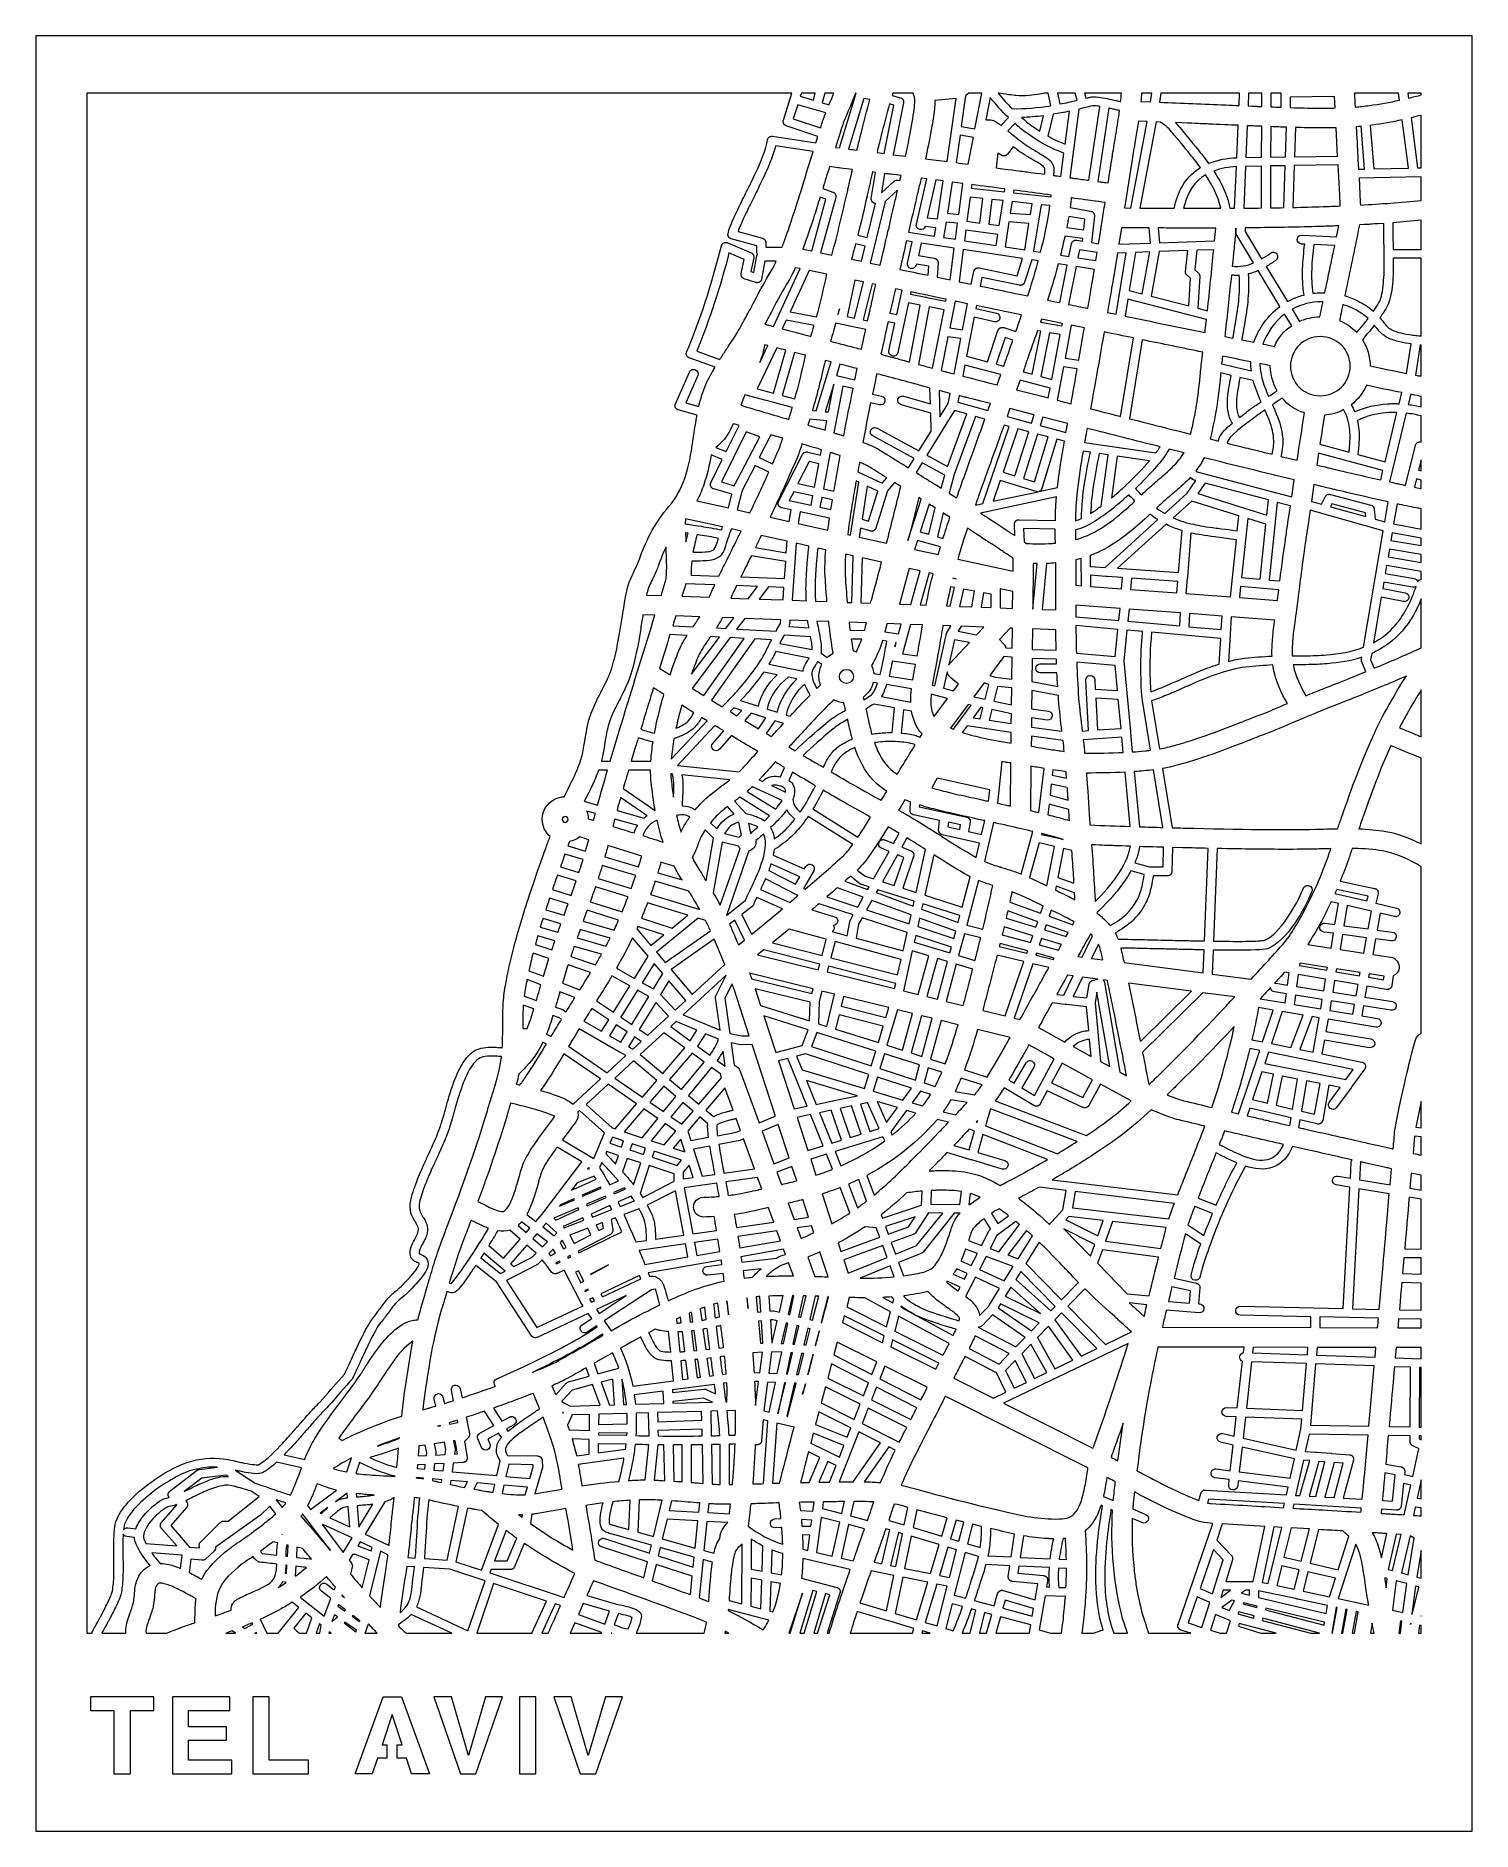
# Model space of a CAD drawing. Header units: centimetres. Extents: x -7.3 to 7.3, y -9.1 to 9.1.
import ezdxf

# ---------------------------------------------------------------- set-up
doc = ezdxf.new("R2010")
doc.units = ezdxf.units.CM
doc.header["$MEASUREMENT"] = 0
doc.layers.add('Plan 1', color=7, linetype='Continuous')

msp = doc.modelspace()

# ---------------------------------------------------------------- linework, layer by layer
at = {"layer": 'Plan 1', "color": 250, "lineweight": 0}
for points, knots in [([(7.29137, -9.12368), (7.29137, -9.12368), (-7.30564, -9.12368), (-7.30564, -9.12368), (-7.30564, -9.12368), (-7.30564, 9.12259), (-7.30564, 9.12259), (-7.30564, 9.12259), (7.29137, 9.12259), (7.29137, 9.12259), (7.29137, 9.12259), (7.29137, -9.12368), (7.29137, -9.12368)], [0, 0, 0, 0, 0.25, 0.25, 0.25, 0.5, 0.5, 0.5, 0.75, 0.75, 0.75, 1, 1, 1, 1]), ([(-6.78843, 8.54168), (-6.78843, 8.54168), (0.3779, 8.54168), (0.3779, 8.54168), (0.3779, 8.54168), (0.29122, 8.26535), (0.29122, 8.26535), (0.29122, 8.26535), (0.29074, 8.26391), (0.29074, 8.26391), (0.29026, 8.26248), (0.29026, 8.26296), (0.29026, 8.262), (0.28978, 8.2596), (0.28978, 8.26104), (0.28978, 8.25721), (0.28931, 8.25338), (0.28883, 8.25481), (0.28931, 8.2529), (0.28883, 8.2505), (0.28931, 8.25242), (0.28931, 8.24811), (0.28978, 8.24428), (0.28931, 8.24572), (0.28978, 8.2438), (0.29026, 8.24188), (0.28978, 8.24332), (0.29122, 8.23997), (0.29218, 8.23614), (0.2917, 8.23757), (0.29218, 8.23566), (0.29314, 8.23374), (0.29266, 8.23518), (0.29409, 8.23183), (0.29601, 8.22847), (0.29505, 8.22943), (0.29649, 8.228), (0.29745, 8.22608), (0.29649, 8.22752), (0.29888, 8.22464), (0.30128, 8.22129), (0.30032, 8.22225), (0.30176, 8.22129), (0.30319, 8.21938), (0.30224, 8.22081), (0.30511, 8.21794), (0.30798, 8.21554), (0.30702, 8.2165), (0.30846, 8.21554), (0.3099, 8.21411), (0.30894, 8.21507), (0.31229, 8.21315), (0.31612, 8.21076), (0.31469, 8.21171), (0.3166, 8.21076), (0.31756, 8.21028), (0.31708, 8.21076), (0.31852, 8.2098), (0.31852, 8.2098), (0.31996, 8.20932), (0.31996, 8.20932), (0.31996, 8.20932), (0.64178, 8.10061), (0.64178, 8.10061), (0.62789, 8.05511), (0.6346, 8.07666), (0.62167, 8.035), (0.62167, 8.035), (0.18203, 8.10252), (0.18203, 8.10252), (0.18203, 8.10252), (0.18155, 8.10252), (0.18155, 8.10252), (0.18155, 8.10252), (0.18059, 8.103), (0.18059, 8.103), (0.18059, 8.103), (0.17916, 8.103), (0.17916, 8.103), (0.17916, 8.103), (0.17724, 8.103), (0.17724, 8.103), (0.17724, 8.103), (0.17676, 8.103), (0.17676, 8.103), (0.17676, 8.103), (0.17628, 8.103), (0.17628, 8.103), (0.17628, 8.103), (0.17341, 8.103), (0.17341, 8.103), (0.17293, 8.103), (0.17245, 8.103), (0.17149, 8.103), (0.17149, 8.103), (0.17149, 8.103), (0.17102, 8.103), (0.16958, 8.103), (0.17054, 8.103), (0.16814, 8.10252), (0.16814, 8.10252), (0.16718, 8.10252), (0.16718, 8.10252), (0.16718, 8.10252), (0.16671, 8.10252), (0.16671, 8.10252), (0.16671, 8.10252), (0.16575, 8.10204), (0.16575, 8.10204), (0.16431, 8.10204), (0.16479, 8.10204), (0.16431, 8.10204), (0.1624, 8.10157), (0.16335, 8.10204), (0.16048, 8.10061), (0.15713, 8.09965), (0.15856, 8.10013), (0.15713, 8.09965), (0.15521, 8.09917), (0.15665, 8.09965), (0.1533, 8.09773), (0.1509, 8.0963), (0.15186, 8.09725), (0.15042, 8.0963), (0.14899, 8.09534), (0.14994, 8.09582), (0.14755, 8.0939), (0.14515, 8.09247), (0.14611, 8.09294), (0.14468, 8.09199), (0.14324, 8.09103), (0.14468, 8.09151), (0.14228, 8.08911), (0.13989, 8.0872), (0.14084, 8.08816), (0.13989, 8.08672), (0.13845, 8.08576), (0.13941, 8.08672), (0.13749, 8.08385), (0.13606, 8.08145), (0.13653, 8.08241), (0.13558, 8.08097), (0.13462, 8.08001), (0.13558, 8.08097), (0.13414, 8.0781), (0.1327, 8.07523), (0.13318, 8.07618), (0.13222, 8.07475), (0.13175, 8.07331), (0.13222, 8.07427), (0.13127, 8.07187), (0.13031, 8.06804), (0.13079, 8.06948), (0.12983, 8.06756), (0.12983, 8.06708), (0.12983, 8.06708), (0.12983, 8.06661), (0.12983, 8.06661), (0.12935, 8.06517), (0.12935, 8.06517), (0.12935, 8.06517), (0.12935, 8.06421), (0.12935, 8.06421), (0.12935, 8.06421), (0.12935, 8.06373), (0.12935, 8.06373), (0.11834, 7.97657), (0.06422, 7.84152), (-0.03635, 7.63368), (-0.04593, 7.61404), (-0.05599, 7.59393), (-0.067, 7.57142), (-0.08041, 7.54412), (-0.12686, 7.45025), (-0.135, 7.43397), (-0.16039, 7.38177), (-0.17954, 7.3425), (-0.19583, 7.30706), (-0.23845, 7.21655), (-0.26287, 7.15477), (-0.27101, 7.11167), (-0.27101, 7.11167), (-0.27101, 7.11167), (-0.27101, 7.11167), (-0.27101, 7.11119), (-0.27101, 7.11119), (-0.27101, 7.11071), (-0.27149, 7.1064), (-0.27149, 7.10832), (-0.27149, 7.10449), (-0.27197, 7.10161), (-0.27197, 7.10305), (-0.27149, 7.10018), (-0.27149, 7.0973), (-0.27149, 7.09874), (-0.27101, 7.09587), (-0.27053, 7.09299), (-0.27101, 7.09395), (-0.27006, 7.09156), (-0.26958, 7.08868), (-0.27006, 7.09012), (-0.26862, 7.08724), (-0.26766, 7.08437), (-0.26814, 7.08581), (-0.2667, 7.08341), (-0.26575, 7.08102), (-0.26622, 7.08198), (-0.26479, 7.07958), (-0.26335, 7.07719), (-0.26431, 7.07815), (-0.26239, 7.07623), (-0.26048, 7.07384), (-0.26144, 7.07479), (-0.25952, 7.07288), (-0.2576, 7.07048), (-0.25856, 7.07144), (-0.25617, 7.06953), (-0.25425, 7.06761), (-0.25521, 7.06857), (-0.25281, 7.06713), (-0.25042, 7.06522), (-0.25138, 7.06569), (-0.24898, 7.06474), (-0.24659, 7.06282), (-0.24803, 7.06378), (-0.24515, 7.06234), (-0.2418, 7.06091), (-0.24372, 7.06138), (-0.23941, 7.05995), (-0.23893, 7.05995), (-0.23893, 7.05995), (-0.23845, 7.05995), (-0.23845, 7.05995), (-0.23845, 7.05995), (-0.23845, 7.05995), (-0.23845, 7.05995), (0.02016, 6.98811), (0.02016, 6.98811), (0.02016, 6.98811), (0.02016, 6.93064), (0.02016, 6.93064), (0.02112, 6.92107), (0.02303, 6.91149), (0.02974, 6.90382), (0.0283, 6.90239), (0.02687, 6.90047), (0.02591, 6.89856), (0.02351, 6.89281), (0.02399, 6.8952), (0.02303, 6.89185), (0.0216, 6.88802), (0.02208, 6.88994), (0.02112, 6.88563), (0.02112, 6.88563), (-0.01049, 6.71801), (-0.01049, 6.71801), (-0.01049, 6.71801), (-0.0397, 6.72759), (-0.0397, 6.72759), (-0.0397, 6.72759), (-0.01001, 6.86791), (-0.01001, 6.86791), (-0.01001, 6.86791), (-0.00953, 6.87174), (-0.00953, 6.87174), (-0.00953, 6.87222), (-0.00953, 6.87222), (-0.00953, 6.87222), (-0.00905, 6.87365), (-0.00953, 6.8727), (-0.00953, 6.87557), (-0.00905, 6.88132), (-0.00905, 6.8794), (-0.00953, 6.88132), (-0.00905, 6.88275), (-0.00905, 6.88132), (-0.01001, 6.88563), (-0.01097, 6.88946), (-0.01049, 6.8885), (-0.01097, 6.88994), (-0.01145, 6.89137), (-0.01097, 6.88994), (-0.01288, 6.89425), (-0.01432, 6.8976), (-0.01336, 6.89664), (-0.01432, 6.89808), (-0.0148, 6.89951), (-0.01432, 6.89808), (-0.01671, 6.90143), (-0.01911, 6.90526), (-0.01767, 6.90382), (-0.01911, 6.90526), (-0.02007, 6.9067), (-0.01911, 6.90526), (-0.02198, 6.90813), (-0.02486, 6.91149), (-0.0239, 6.91053), (-0.02534, 6.91149), (-0.02677, 6.91292), (-0.02534, 6.91149), (-0.03012, 6.91484), (-0.03252, 6.91675), (-0.03156, 6.91628), (-0.03252, 6.91675), (-0.033, 6.91675), (-0.03252, 6.91675), (-0.033, 6.91675), (-0.033, 6.91675), (-0.03683, 6.91867), (-0.03683, 6.91867), (-0.03683, 6.91867), (-0.27437, 7.0202), (-0.27437, 7.0202), (-0.27437, 7.0202), (-0.2758, 7.02068), (-0.2758, 7.02068), (-0.27868, 7.02211), (-0.27676, 7.02116), (-0.28155, 7.02259), (-0.28394, 7.02307), (-0.28586, 7.02355), (-0.28825, 7.02403), (-0.29065, 7.02451), (-0.28873, 7.02403), (-0.294, 7.02403), (-0.294, 7.02403), (-0.29544, 7.02403), (-0.29544, 7.02403), (-0.29544, 7.02403), (-0.29544, 7.02403), (-0.29544, 7.02403), (-0.29544, 7.02403), (-0.29592, 7.02403), (-0.29592, 7.02403), (-0.29592, 7.02403), (-0.29687, 7.02403), (-0.29687, 7.02403), (-0.29687, 7.02403), (-0.29927, 7.02355), (-0.29927, 7.02355), (-0.30023, 7.02355), (-0.29975, 7.02355), (-0.30071, 7.02355), (-0.30118, 7.02307), (-0.30118, 7.02307), (-0.30166, 7.02307), (-0.30166, 7.02307), (-0.30454, 7.02259), (-0.30454, 7.02259), (-0.30454, 7.02259), (-0.30549, 7.02259), (-0.30549, 7.02259), (-0.30549, 7.02259), (-0.30549, 7.02259), (-0.30549, 7.02259), (-0.30549, 7.02259), (-0.30597, 7.02211), (-0.30597, 7.02211), (-0.30789, 7.02164), (-0.30693, 7.02211), (-0.30885, 7.02116), (-0.31076, 7.02068), (-0.3098, 7.02116), (-0.31124, 7.0202), (-0.31411, 7.01924), (-0.31651, 7.0178), (-0.3189, 7.01589), (-0.31938, 7.01589), (-0.31938, 7.01589), (-0.31986, 7.01541), (-0.32417, 7.01206), (-0.32226, 7.01397), (-0.32609, 7.01014), (-0.32705, 7.00918), (-0.32657, 7.00966), (-0.32705, 7.0087), (-0.32896, 7.00727), (-0.33088, 7.00487), (-0.33183, 7.00248), (-0.33375, 7.00008), (-0.33231, 7.002), (-0.33519, 6.99721), (-0.33662, 6.99242), (-0.33662, 6.99434), (-0.3371, 6.99194), (-0.3371, 6.99194), (-0.33758, 6.99003), (-0.33758, 6.99003), (-0.44055, 6.58631), (-0.55692, 6.22522), (-0.69197, 5.90962), (-0.69197, 5.90962), (-0.69245, 5.90866), (-0.69245, 5.90866), (-0.69245, 5.90866), (-0.69293, 5.9077), (-0.69293, 5.9077), (-0.69293, 5.9077), (-0.69341, 5.90674), (-0.69341, 5.90674), (-0.69389, 5.90531), (-0.69341, 5.90579), (-0.69389, 5.90483), (-0.69484, 5.90243), (-0.69437, 5.90387), (-0.69484, 5.90004), (-0.6958, 5.89621), (-0.69532, 5.89765), (-0.69532, 5.89525), (-0.6958, 5.89334), (-0.6958, 5.89477), (-0.69532, 5.89094), (-0.69532, 5.88759), (-0.6958, 5.88903), (-0.69532, 5.88663), (-0.69532, 5.88472), (-0.69532, 5.88615), (-0.69437, 5.88232), (-0.69389, 5.87897), (-0.69437, 5.88041), (-0.69341, 5.87801), (-0.69293, 5.87609), (-0.69341, 5.87753), (-0.69149, 5.87418), (-0.69053, 5.87083), (-0.69101, 5.87226), (-0.69005, 5.87035), (-0.6891, 5.86843), (-0.68958, 5.86987), (-0.68766, 5.86652), (-0.68527, 5.86364), (-0.68622, 5.8646), (-0.68479, 5.86316), (-0.68335, 5.86125), (-0.68431, 5.86269), (-0.68191, 5.85981), (-0.67904, 5.85742), (-0.68048, 5.85838), (-0.67856, 5.85694), (-0.67665, 5.8555), (-0.67808, 5.85646), (-0.67473, 5.85454), (-0.67138, 5.85215), (-0.67281, 5.85311), (-0.67042, 5.85167), (-0.66946, 5.85119), (-0.66994, 5.85167), (-0.6685, 5.85119), (-0.6685, 5.85119), (-0.66755, 5.85071), (-0.66755, 5.85071), (-0.66755, 5.85071), (-0.66659, 5.85023), (-0.66659, 5.85023), (-0.66659, 5.85023), (-0.66563, 5.84976), (-0.66563, 5.84976), (-0.66563, 5.84976), (-0.40319, 5.75541), (-0.40319, 5.75541), (-0.43719, 5.69842), (-0.46928, 5.63999), (-0.49562, 5.57917), (-0.52627, 5.50734), (-0.54974, 5.43311), (-0.56698, 5.35744), (-0.56698, 5.35744), (-0.70059, 5.39384), (-0.70059, 5.39384), (-0.70059, 5.39384), (-0.57895, 5.67017), (-0.57895, 5.67017), (-0.56889, 5.69315), (-0.57943, 5.71997), (-0.60289, 5.72955), (-0.60912, 5.73194), (-0.61535, 5.73386), (-0.62205, 5.73338), (-0.62205, 5.73338), (-0.6254, 5.73338), (-0.6254, 5.73338), (-0.62828, 5.73242), (-0.63115, 5.73242), (-0.63402, 5.73147), (-0.64743, 5.72763), (-0.65797, 5.71854), (-0.66324, 5.70608), (-0.66324, 5.70608), (-0.80595, 5.38234), (-0.80595, 5.38234), (-0.80595, 5.38234), (-0.80691, 5.37947), (-0.80691, 5.37947), (-0.80691, 5.37947), (-0.80691, 5.37947), (-0.80691, 5.37947), (-0.80739, 5.37803), (-0.80739, 5.37851), (-0.80787, 5.37756), (-0.80787, 5.37756), (-0.80787, 5.3766), (-0.80787, 5.3766), (-0.8093, 5.37181), (-0.80882, 5.37372), (-0.8093, 5.37085), (-0.80978, 5.36846), (-0.8093, 5.36989), (-0.8093, 5.36606), (-0.80978, 5.36271), (-0.80978, 5.36415), (-0.8093, 5.36175), (-0.8093, 5.35936), (-0.80978, 5.36079), (-0.80882, 5.35744), (-0.80834, 5.35409), (-0.80882, 5.35553), (-0.80834, 5.35313), (-0.80787, 5.35074), (-0.80787, 5.35217), (-0.80691, 5.3493), (-0.80547, 5.34595), (-0.80643, 5.34691), (-0.80499, 5.34499), (-0.80403, 5.34307), (-0.80499, 5.34403), (-0.80308, 5.34116), (-0.80116, 5.33828), (-0.80212, 5.33924), (-0.80068, 5.33781), (-0.79925, 5.33589), (-0.8002, 5.33685), (-0.79781, 5.33445), (-0.79541, 5.33158), (-0.79637, 5.33254), (-0.79446, 5.3311), (-0.79302, 5.32966), (-0.79398, 5.33062), (-0.7911, 5.32871), (-0.78823, 5.32631), (-0.78967, 5.32727), (-0.78727, 5.32583), (-0.78488, 5.3244), (-0.78679, 5.32535), (-0.782, 5.32296), (-0.782, 5.32296), (-0.78105, 5.32248), (-0.78105, 5.32248), (-0.78009, 5.322), (-0.78057, 5.32248), (-0.77913, 5.322), (-0.77722, 5.32152), (-0.77817, 5.32152), (-0.77722, 5.32152), (-0.77722, 5.32152), (-0.77626, 5.32104), (-0.77626, 5.32104), (-0.77626, 5.32104), (-0.58565, 5.26836), (-0.58565, 5.26836), (-0.59858, 5.2018), (-0.60816, 5.13427), (-0.61822, 5.06675), (-0.62732, 5.00688), (-0.63019, 4.98821), (-0.6345, 4.95899), (-0.65749, 4.81676), (-0.67904, 4.71715), (-0.71161, 4.62424), (-0.74992, 4.51265), (-0.80164, 4.41975), (-0.87204, 4.34025), (-0.94244, 4.26027), (-1.00613, 4.16449), (-1.06169, 4.05913), (-1.10718, 3.97293), (-1.14549, 3.88337), (-1.17231, 3.80483), (-1.18285, 3.77275), (-1.1953, 3.74449), (-1.21493, 3.70378), (-1.21781, 3.69756), (-1.23026, 3.67265), (-1.23313, 3.66595), (-1.26857, 3.59364), (-1.28725, 3.54383), (-1.30066, 3.47822), (-1.31598, 3.40303), (-1.32748, 3.33694), (-1.34855, 3.20429), (-1.35765, 3.14682), (-1.35956, 3.1358), (-1.36387, 3.1109), (-1.39117, 2.94185), (-1.41368, 2.83026), (-1.44481, 2.72394), (-1.46588, 2.65067), (-1.49318, 2.58985), (-1.54682, 2.48449), (-1.55065, 2.47683), (-1.56453, 2.44953), (-1.56549, 2.44762), (-1.61147, 2.35806), (-1.63685, 2.30442), (-1.66127, 2.23977), (-1.68522, 2.17751), (-1.70102, 2.10999), (-1.71731, 2.01421), (-1.7197, 2.00271), (-1.72162, 1.99074), (-1.72401, 1.9759), (-1.72545, 1.96775), (-1.72976, 1.93854), (-1.72976, 1.93854), (-1.73742, 1.89257), (-1.74221, 1.86527), (-1.74748, 1.83845), (-1.7561, 1.79774), (-1.76903, 1.75368), (-1.78723, 1.70579), (-1.81309, 1.63779), (-1.84565, 1.56883), (-1.89594, 1.47113), (-1.90983, 1.44383), (-1.92419, 1.41701), (-1.93808, 1.38972), (-1.95867, 1.3878), (-1.96394, 1.3878), (-1.98453, 1.38301), (-2.08702, 1.35715), (-2.15981, 1.26376), (-2.16029, 1.15984), (-2.15838, 1.09375), (-2.13252, 1.0291), (-2.07984, 0.98648), (-2.09325, 0.94912), (-2.10666, 0.91177), (-2.12054, 0.87441), (-2.22255, 0.59138), (-2.28672, 0.40461), (-2.34707, 0.21065), (-2.42417, -0.0355), (-2.48212, -0.2582), (-2.52234, -0.47179), (-2.52809, -0.50148), (-2.53336, -0.53069), (-2.53863, -0.55991), (-2.54868, -0.62073), (-2.55491, -0.68394), (-2.55778, -0.7553), (-2.56018, -0.80894), (-2.56114, -0.853), (-2.56114, -0.94494), (-2.56114, -0.94494), (-2.56114, -0.94878), (-2.56114, -0.94878), (-2.56114, -1.03402), (-2.56161, -1.07185), (-2.56353, -1.11831), (-2.56449, -1.14752), (-2.56401, -1.13315), (-2.56545, -1.16141), (-2.57311, -1.16093), (-2.56832, -1.16141), (-2.57886, -1.16045), (-2.60951, -1.15854), (-2.6277, -1.1571), (-2.64734, -1.15662), (-2.64734, -1.15662), (-2.66314, -1.15614), (-2.66314, -1.15614), (-2.72492, -1.15614), (-2.78909, -1.15854), (-2.84321, -1.19062), (-2.90212, -1.2251), (-2.95192, -1.2864), (-2.99646, -1.37165), (-3.03238, -1.44013), (-3.06399, -1.5225), (-3.09607, -1.62451), (-3.11235, -1.67671), (-3.12337, -1.71454), (-3.14971, -1.80889), (-3.17174, -1.88839), (-3.18228, -1.92383), (-3.19377, -1.95783), (-3.20814, -2.00093), (-3.22777, -2.05026), (-3.25411, -2.1106), (-3.27327, -2.15514), (-3.28285, -2.17621), (-3.33121, -2.28157), (-3.33552, -2.29162), (-3.33888, -2.29929), (-3.34271, -2.30743), (-3.38485, -2.39986), (-3.41119, -2.46116), (-3.43466, -2.52054), (-3.46483, -2.59621), (-3.48542, -2.65942), (-3.49644, -2.71354), (-3.50554, -2.75999), (-3.50458, -2.8007), (-3.49356, -2.83901), (-3.48542, -2.86775), (-3.47441, -2.88978), (-3.45334, -2.9233), (-3.45238, -2.92522), (-3.44807, -2.93192), (-3.44807, -2.93192), (-3.44615, -2.93527), (-3.44471, -2.93767), (-3.44328, -2.94006), (-3.42029, -2.97742), (-3.41406, -2.99801), (-3.41933, -3.02866), (-3.42269, -3.04829), (-3.43131, -3.06697), (-3.45381, -3.10672), (-3.45429, -3.10816), (-3.45429, -3.10816), (-3.45477, -3.10912), (-3.47489, -3.14455), (-3.48303, -3.16084), (-3.49117, -3.18239), (-3.50266, -3.21447), (-3.50601, -3.24512), (-3.49979, -3.27577), (-3.49596, -3.29637), (-3.48446, -3.31265), (-3.4677, -3.32462), (-3.45812, -3.33181), (-3.4495, -3.33612), (-3.43274, -3.3433), (-3.43226, -3.3433), (-3.43178, -3.34378), (-3.43083, -3.34426), (-3.42987, -3.34474), (-3.42939, -3.34474), (-3.42843, -3.34522), (-3.42269, -3.34761), (-3.41646, -3.35), (-3.41119, -3.35384), (-3.41071, -3.35719), (-3.41119, -3.36006), (-3.41167, -3.36293), (-3.41646, -3.3864), (-3.45525, -3.441), (-3.51272, -3.50421), (-3.56205, -3.55881), (-3.62239, -3.61628), (-3.65639, -3.64309), (-3.68417, -3.66512), (-3.71051, -3.69098), (-3.73733, -3.72259), (-3.75696, -3.74654), (-3.77324, -3.76761), (-3.80389, -3.80927), (-3.80485, -3.81023), (-3.80868, -3.8155), (-3.80916, -3.81646), (-3.83885, -3.85669), (-3.8537, -3.8768), (-3.8719, -3.89835), (-3.90829, -3.94097), (-3.95331, -4.02143), (-4.01222, -4.14355), (-4.02227, -4.16414), (-4.03233, -4.18617), (-4.04335, -4.20964), (-4.05484, -4.23358), (-4.06633, -4.25849), (-4.0807, -4.28962), (-4.08549, -4.29967), (-4.10896, -4.35139), (-4.11518, -4.3648), (-4.1329, -4.40312), (-4.15014, -4.44143), (-4.1693, -4.47878), (-4.24305, -4.56307), (-4.3168, -4.64688), (-4.39055, -4.73069), (-4.4303, -4.77522), (-4.44515, -4.79151), (-4.45712, -4.80252), (-4.47915, -4.82312), (-4.51028, -4.85712), (-4.56918, -4.92464), (-4.57637, -4.93278), (-4.62953, -4.99408), (-4.64581, -5.01276), (-4.67789, -5.04916), (-4.70471, -5.07981), (-4.73057, -5.10854), (-4.75404, -5.1344), (-4.77559, -5.15835), (-4.79666, -5.18086), (-4.87137, -5.26036), (-4.948, -5.34321), (-5.04282, -5.39972), (-5.04282, -5.39972), (-5.04282, -5.39972), (-5.04282, -5.39972), (-5.04474, -5.4002), (-5.04761, -5.40067), (-5.05144, -5.40067), (-5.06006, -5.40115), (-5.07203, -5.40067), (-5.08592, -5.39924), (-5.11274, -5.39684), (-5.14674, -5.3911), (-5.18697, -5.38343), (-5.2023, -5.38008), (-5.2181, -5.37721), (-5.23534, -5.37338), (-5.26168, -5.36763), (-5.34597, -5.34799), (-5.35698, -5.34608), (-5.46905, -5.32405), (-5.59452, -5.33123), (-5.72047, -5.36236), (-5.84594, -5.39301), (-6.03128, -5.49406), (-6.18884, -5.61714), (-6.36891, -5.75746), (-6.48768, -5.904), (-6.50348, -6.02995), (-6.5097, -6.07785), (-6.51306, -6.12861), (-6.51402, -6.18656), (-6.51497, -6.22966), (-6.51449, -6.26414), (-6.51306, -6.34172), (-6.51306, -6.35178), (-6.51306, -6.35609), (-6.51258, -6.36184), (-6.51162, -6.43463), (-6.51162, -6.47821), (-6.51306, -6.52418), (-6.51497, -6.58213), (-6.51976, -6.6329), (-6.5279, -6.68079), (-6.53173, -6.70425), (-6.54562, -6.74161), (-6.56957, -6.79093), (-6.58872, -6.83164), (-6.61123, -6.87379), (-6.6505, -6.94658), (-6.65194, -6.94897), (-6.65338, -6.95185), (-6.65529, -6.9552), (-6.69887, -7.03565), (-6.71037, -7.05721), (-6.72856, -7.09264), (-6.73192, -7.09887), (-6.73527, -7.10557), (-6.73814, -7.11228), (-6.73814, -7.11228), (-6.78843, -7.11228), (-6.78843, -7.11228), (-6.78843, -7.11228), (-6.78843, 8.54168), (-6.78843, 8.54168)], [0, 0, 0, 0, 0.00348432, 0.00348432, 0.00348432, 0.00696864, 0.00696864, 0.00696864, 0.01045296, 0.01045296, 0.01045296, 0.01393728, 0.01393728, 0.01393728, 0.0174216, 0.0174216, 0.0174216, 0.02090592, 0.02090592, 0.02090592, 0.02439024, 0.02439024, 0.02439024, 0.02787456, 0.02787456, 0.02787456, 0.03135889, 0.03135889, 0.03135889, 0.03484321, 0.03484321, 0.03484321, 0.03832753, 0.03832753, 0.03832753, 0.04181185, 0.04181185, 0.04181185, 0.04529617, 0.04529617, 0.04529617, 0.04878049, 0.04878049, 0.04878049, 0.05226481, 0.05226481, 0.05226481, 0.05574913, 0.05574913, 0.05574913, 0.05923345, 0.05923345, 0.05923345, 0.06271777, 0.06271777, 0.06271777, 0.06620209, 0.06620209, 0.06620209, 0.06968641, 0.06968641, 0.06968641, 0.07317073, 0.07317073, 0.07317073, 0.07665505, 0.07665505, 0.07665505, 0.08013937, 0.08013937, 0.08013937, 0.08362369, 0.08362369, 0.08362369, 0.08710801, 0.08710801, 0.08710801, 0.09059233, 0.09059233, 0.09059233, 0.09407666, 0.09407666, 0.09407666, 0.09756098, 0.09756098, 0.09756098, 0.1010453, 0.1010453, 0.1010453, 0.10452962, 0.10452962, 0.10452962, 0.10801394, 0.10801394, 0.10801394, 0.11149826, 0.11149826, 0.11149826, 0.11498258, 0.11498258, 0.11498258, 0.1184669, 0.1184669, 0.1184669, 0.12195122, 0.12195122, 0.12195122, 0.12543554, 0.12543554, 0.12543554, 0.12891986, 0.12891986, 0.12891986, 0.13240418, 0.13240418, 0.13240418, 0.1358885, 0.1358885, 0.1358885, 0.13937282, 0.13937282, 0.13937282, 0.14285714, 0.14285714, 0.14285714, 0.14634146, 0.14634146, 0.14634146, 0.14982578, 0.14982578, 0.14982578, 0.1533101, 0.1533101, 0.1533101, 0.15679443, 0.15679443, 0.15679443, 0.16027875, 0.16027875, 0.16027875, 0.16376307, 0.16376307, 0.16376307, 0.16724739, 0.16724739, 0.16724739, 0.17073171, 0.17073171, 0.17073171, 0.17421603, 0.17421603, 0.17421603, 0.17770035, 0.17770035, 0.17770035, 0.18118467, 0.18118467, 0.18118467, 0.18466899, 0.18466899, 0.18466899, 0.18815331, 0.18815331, 0.18815331, 0.19163763, 0.19163763, 0.19163763, 0.19512195, 0.19512195, 0.19512195, 0.19860627, 0.19860627, 0.19860627, 0.20209059, 0.20209059, 0.20209059, 0.20557491, 0.20557491, 0.20557491, 0.20905923, 0.20905923, 0.20905923, 0.21254355, 0.21254355, 0.21254355, 0.21602787, 0.21602787, 0.21602787, 0.2195122, 0.2195122, 0.2195122, 0.22299652, 0.22299652, 0.22299652, 0.22648084, 0.22648084, 0.22648084, 0.22996516, 0.22996516, 0.22996516, 0.23344948, 0.23344948, 0.23344948, 0.2369338, 0.2369338, 0.2369338, 0.24041812, 0.24041812, 0.24041812, 0.24390244, 0.24390244, 0.24390244, 0.24738676, 0.24738676, 0.24738676, 0.25087108, 0.25087108, 0.25087108, 0.2543554, 0.2543554, 0.2543554, 0.25783972, 0.25783972, 0.25783972, 0.26132404, 0.26132404, 0.26132404, 0.26480836, 0.26480836, 0.26480836, 0.26829268, 0.26829268, 0.26829268, 0.271777, 0.271777, 0.271777, 0.27526132, 0.27526132, 0.27526132, 0.27874564, 0.27874564, 0.27874564, 0.28222997, 0.28222997, 0.28222997, 0.28571429, 0.28571429, 0.28571429, 0.28919861, 0.28919861, 0.28919861, 0.29268293, 0.29268293, 0.29268293, 0.29616725, 0.29616725, 0.29616725, 0.29965157, 0.29965157, 0.29965157, 0.30313589, 0.30313589, 0.30313589, 0.30662021, 0.30662021, 0.30662021, 0.31010453, 0.31010453, 0.31010453, 0.31358885, 0.31358885, 0.31358885, 0.31707317, 0.31707317, 0.31707317, 0.32055749, 0.32055749, 0.32055749, 0.32404181, 0.32404181, 0.32404181, 0.32752613, 0.32752613, 0.32752613, 0.33101045, 0.33101045, 0.33101045, 0.33449477, 0.33449477, 0.33449477, 0.33797909, 0.33797909, 0.33797909, 0.34146341, 0.34146341, 0.34146341, 0.34494774, 0.34494774, 0.34494774, 0.34843206, 0.34843206, 0.34843206, 0.35191638, 0.35191638, 0.35191638, 0.3554007, 0.3554007, 0.3554007, 0.35888502, 0.35888502, 0.35888502, 0.36236934, 0.36236934, 0.36236934, 0.36585366, 0.36585366, 0.36585366, 0.36933798, 0.36933798, 0.36933798, 0.3728223, 0.3728223, 0.3728223, 0.37630662, 0.37630662, 0.37630662, 0.37979094, 0.37979094, 0.37979094, 0.38327526, 0.38327526, 0.38327526, 0.38675958, 0.38675958, 0.38675958, 0.3902439, 0.3902439, 0.3902439, 0.39372822, 0.39372822, 0.39372822, 0.39721254, 0.39721254, 0.39721254, 0.40069686, 0.40069686, 0.40069686, 0.40418118, 0.40418118, 0.40418118, 0.40766551, 0.40766551, 0.40766551, 0.41114983, 0.41114983, 0.41114983, 0.41463415, 0.41463415, 0.41463415, 0.41811847, 0.41811847, 0.41811847, 0.42160279, 0.42160279, 0.42160279, 0.42508711, 0.42508711, 0.42508711, 0.42857143, 0.42857143, 0.42857143, 0.43205575, 0.43205575, 0.43205575, 0.43554007, 0.43554007, 0.43554007, 0.43902439, 0.43902439, 0.43902439, 0.44250871, 0.44250871, 0.44250871, 0.44599303, 0.44599303, 0.44599303, 0.44947735, 0.44947735, 0.44947735, 0.45296167, 0.45296167, 0.45296167, 0.45644599, 0.45644599, 0.45644599, 0.45993031, 0.45993031, 0.45993031, 0.46341463, 0.46341463, 0.46341463, 0.46689895, 0.46689895, 0.46689895, 0.47038328, 0.47038328, 0.47038328, 0.4738676, 0.4738676, 0.4738676, 0.47735192, 0.47735192, 0.47735192, 0.48083624, 0.48083624, 0.48083624, 0.48432056, 0.48432056, 0.48432056, 0.48780488, 0.48780488, 0.48780488, 0.4912892, 0.4912892, 0.4912892, 0.49477352, 0.49477352, 0.49477352, 0.49825784, 0.49825784, 0.49825784, 0.50174216, 0.50174216, 0.50174216, 0.50522648, 0.50522648, 0.50522648, 0.5087108, 0.5087108, 0.5087108, 0.51219512, 0.51219512, 0.51219512, 0.51567944, 0.51567944, 0.51567944, 0.51916376, 0.51916376, 0.51916376, 0.52264808, 0.52264808, 0.52264808, 0.5261324, 0.5261324, 0.5261324, 0.52961672, 0.52961672, 0.52961672, 0.53310105, 0.53310105, 0.53310105, 0.53658537, 0.53658537, 0.53658537, 0.54006969, 0.54006969, 0.54006969, 0.54355401, 0.54355401, 0.54355401, 0.54703833, 0.54703833, 0.54703833, 0.55052265, 0.55052265, 0.55052265, 0.55400697, 0.55400697, 0.55400697, 0.55749129, 0.55749129, 0.55749129, 0.56097561, 0.56097561, 0.56097561, 0.56445993, 0.56445993, 0.56445993, 0.56794425, 0.56794425, 0.56794425, 0.57142857, 0.57142857, 0.57142857, 0.57491289, 0.57491289, 0.57491289, 0.57839721, 0.57839721, 0.57839721, 0.58188153, 0.58188153, 0.58188153, 0.58536585, 0.58536585, 0.58536585, 0.58885017, 0.58885017, 0.58885017, 0.59233449, 0.59233449, 0.59233449, 0.59581882, 0.59581882, 0.59581882, 0.59930314, 0.59930314, 0.59930314, 0.60278746, 0.60278746, 0.60278746, 0.60627178, 0.60627178, 0.60627178, 0.6097561, 0.6097561, 0.6097561, 0.61324042, 0.61324042, 0.61324042, 0.61672474, 0.61672474, 0.61672474, 0.62020906, 0.62020906, 0.62020906, 0.62369338, 0.62369338, 0.62369338, 0.6271777, 0.6271777, 0.6271777, 0.63066202, 0.63066202, 0.63066202, 0.63414634, 0.63414634, 0.63414634, 0.63763066, 0.63763066, 0.63763066, 0.64111498, 0.64111498, 0.64111498, 0.6445993, 0.6445993, 0.6445993, 0.64808362, 0.64808362, 0.64808362, 0.65156794, 0.65156794, 0.65156794, 0.65505226, 0.65505226, 0.65505226, 0.65853659, 0.65853659, 0.65853659, 0.66202091, 0.66202091, 0.66202091, 0.66550523, 0.66550523, 0.66550523, 0.66898955, 0.66898955, 0.66898955, 0.67247387, 0.67247387, 0.67247387, 0.67595819, 0.67595819, 0.67595819, 0.67944251, 0.67944251, 0.67944251, 0.68292683, 0.68292683, 0.68292683, 0.68641115, 0.68641115, 0.68641115, 0.68989547, 0.68989547, 0.68989547, 0.69337979, 0.69337979, 0.69337979, 0.69686411, 0.69686411, 0.69686411, 0.70034843, 0.70034843, 0.70034843, 0.70383275, 0.70383275, 0.70383275, 0.70731707, 0.70731707, 0.70731707, 0.71080139, 0.71080139, 0.71080139, 0.71428571, 0.71428571, 0.71428571, 0.71777003, 0.71777003, 0.71777003, 0.72125436, 0.72125436, 0.72125436, 0.72473868, 0.72473868, 0.72473868, 0.728223, 0.728223, 0.728223, 0.73170732, 0.73170732, 0.73170732, 0.73519164, 0.73519164, 0.73519164, 0.73867596, 0.73867596, 0.73867596, 0.74216028, 0.74216028, 0.74216028, 0.7456446, 0.7456446, 0.7456446, 0.74912892, 0.74912892, 0.74912892, 0.75261324, 0.75261324, 0.75261324, 0.75609756, 0.75609756, 0.75609756, 0.75958188, 0.75958188, 0.75958188, 0.7630662, 0.7630662, 0.7630662, 0.76655052, 0.76655052, 0.76655052, 0.77003484, 0.77003484, 0.77003484, 0.77351916, 0.77351916, 0.77351916, 0.77700348, 0.77700348, 0.77700348, 0.7804878, 0.7804878, 0.7804878, 0.78397213, 0.78397213, 0.78397213, 0.78745645, 0.78745645, 0.78745645, 0.79094077, 0.79094077, 0.79094077, 0.79442509, 0.79442509, 0.79442509, 0.79790941, 0.79790941, 0.79790941, 0.80139373, 0.80139373, 0.80139373, 0.80487805, 0.80487805, 0.80487805, 0.80836237, 0.80836237, 0.80836237, 0.81184669, 0.81184669, 0.81184669, 0.81533101, 0.81533101, 0.81533101, 0.81881533, 0.81881533, 0.81881533, 0.82229965, 0.82229965, 0.82229965, 0.82578397, 0.82578397, 0.82578397, 0.82926829, 0.82926829, 0.82926829, 0.83275261, 0.83275261, 0.83275261, 0.83623693, 0.83623693, 0.83623693, 0.83972125, 0.83972125, 0.83972125, 0.84320557, 0.84320557, 0.84320557, 0.8466899, 0.8466899, 0.8466899, 0.85017422, 0.85017422, 0.85017422, 0.85365854, 0.85365854, 0.85365854, 0.85714286, 0.85714286, 0.85714286, 0.86062718, 0.86062718, 0.86062718, 0.8641115, 0.8641115, 0.8641115, 0.86759582, 0.86759582, 0.86759582, 0.87108014, 0.87108014, 0.87108014, 0.87456446, 0.87456446, 0.87456446, 0.87804878, 0.87804878, 0.87804878, 0.8815331, 0.8815331, 0.8815331, 0.88501742, 0.88501742, 0.88501742, 0.88850174, 0.88850174, 0.88850174, 0.89198606, 0.89198606, 0.89198606, 0.89547038, 0.89547038, 0.89547038, 0.8989547, 0.8989547, 0.8989547, 0.90243902, 0.90243902, 0.90243902, 0.90592334, 0.90592334, 0.90592334, 0.90940767, 0.90940767, 0.90940767, 0.91289199, 0.91289199, 0.91289199, 0.91637631, 0.91637631, 0.91637631, 0.91986063, 0.91986063, 0.91986063, 0.92334495, 0.92334495, 0.92334495, 0.92682927, 0.92682927, 0.92682927, 0.93031359, 0.93031359, 0.93031359, 0.93379791, 0.93379791, 0.93379791, 0.93728223, 0.93728223, 0.93728223, 0.94076655, 0.94076655, 0.94076655, 0.94425087, 0.94425087, 0.94425087, 0.94773519, 0.94773519, 0.94773519, 0.95121951, 0.95121951, 0.95121951, 0.95470383, 0.95470383, 0.95470383, 0.95818815, 0.95818815, 0.95818815, 0.96167247, 0.96167247, 0.96167247, 0.96515679, 0.96515679, 0.96515679, 0.96864111, 0.96864111, 0.96864111, 0.97212544, 0.97212544, 0.97212544, 0.97560976, 0.97560976, 0.97560976, 0.97909408, 0.97909408, 0.97909408, 0.9825784, 0.9825784, 0.9825784, 0.98606272, 0.98606272, 0.98606272, 0.98954704, 0.98954704, 0.98954704, 0.99303136, 0.99303136, 0.99303136, 0.99651568, 0.99651568, 0.99651568, 1, 1, 1, 1]), ([(0.43681, 8.42243), (0.43681, 8.42243), (0.72128, 8.3391), (0.72128, 8.3391), (0.70595, 8.29935), (0.69159, 8.2596), (0.67913, 8.21842), (0.67099, 8.19256), (0.67387, 8.20309), (0.66908, 8.18681), (0.66908, 8.18681), (0.39227, 8.28068), (0.39227, 8.28068), (0.39227, 8.28068), (0.43681, 8.42243), (0.43681, 8.42243)], [0, 0, 0, 0, 0.2, 0.2, 0.2, 0.4, 0.4, 0.4, 0.6, 0.6, 0.6, 0.8, 0.8, 0.8, 1, 1, 1, 1]), ([(0.61592, 8.54168), (0.61592, 8.54168), (0.59772, 8.46984), (0.59772, 8.46984), (0.59772, 8.46984), (0.46363, 8.50863), (0.46363, 8.50863), (0.46363, 8.50863), (0.47416, 8.54168), (0.47416, 8.54168), (0.47416, 8.54168), (0.61592, 8.54168), (0.61592, 8.54168)], [0, 0, 0, 0, 0.25, 0.25, 0.25, 0.5, 0.5, 0.5, 0.75, 0.75, 0.75, 1, 1, 1, 1]), ([(0.80556, 8.54168), (0.80317, 8.53545), (0.8003, 8.52923), (0.79742, 8.52252), (0.79263, 8.51103), (0.79072, 8.50624), (0.7797, 8.48086), (0.77204, 8.4617), (0.7639, 8.44255), (0.75576, 8.42339), (0.75576, 8.42339), (0.68584, 8.44398), (0.68584, 8.44398), (0.68584, 8.44398), (0.71122, 8.54168), (0.71122, 8.54168), (0.71122, 8.54168), (0.80556, 8.54168), (0.80556, 8.54168)], [0, 0, 0, 0, 0.16666667, 0.16666667, 0.16666667, 0.33333333, 0.33333333, 0.33333333, 0.5, 0.5, 0.5, 0.66666667, 0.66666667, 0.66666667, 0.83333333, 0.83333333, 0.83333333, 1, 1, 1, 1]), ([(1.03017, 8.54168), (1.03017, 8.54168), (0.86208, 7.98328), (0.86208, 7.98328), (0.86208, 7.98328), (0.82089, 7.98854), (0.82089, 7.98854), (0.83861, 8.04553), (0.85681, 8.10252), (0.87453, 8.15951), (0.8956, 8.22752), (0.91811, 8.28403), (0.96887, 8.40328), (0.97989, 8.42914), (0.9818, 8.43392), (0.98659, 8.44542), (1.00239, 8.48325), (1.01485, 8.51342), (1.02586, 8.54168), (1.02586, 8.54168), (1.03017, 8.54168), (1.03017, 8.54168)], [0, 0, 0, 0, 0.14285714, 0.14285714, 0.14285714, 0.28571429, 0.28571429, 0.28571429, 0.42857143, 0.42857143, 0.42857143, 0.57142857, 0.57142857, 0.57142857, 0.71428571, 0.71428571, 0.71428571, 0.85714286, 0.85714286, 0.85714286, 1, 1, 1, 1]), ([(1.08429, 8.14562), (1.06896, 8.08432), (1.05364, 8.02302), (1.03927, 7.96172), (1.01101, 7.96508), (0.98276, 7.96843), (0.9545, 7.97178), (0.9545, 7.97178), (1.10919, 8.48565), (1.10919, 8.48565), (1.10919, 8.48565), (1.17097, 8.47559), (1.17097, 8.47559), (1.1408, 8.36592), (1.11111, 8.25625), (1.08429, 8.14562), (1.08429, 8.14562), (1.08429, 8.14562), (1.08429, 8.14562)], [0, 0, 0, 0, 0.16666667, 0.16666667, 0.16666667, 0.33333333, 0.33333333, 0.33333333, 0.5, 0.5, 0.5, 0.66666667, 0.66666667, 0.66666667, 0.83333333, 0.83333333, 0.83333333, 1, 1, 1, 1]), ([(1.31751, 7.92676), (1.31751, 7.92676), (1.24328, 7.93634), (1.24328, 7.93634), (1.25621, 7.98998), (1.26914, 8.0441), (1.28255, 8.09821), (1.31081, 8.20932), (1.33954, 8.3209), (1.37067, 8.43153), (1.37067, 8.43153), (1.41473, 8.41908), (1.41473, 8.41908), (1.41473, 8.41908), (1.31751, 7.92676), (1.31751, 7.92676)], [0, 0, 0, 0, 0.2, 0.2, 0.2, 0.4, 0.4, 0.4, 0.6, 0.6, 0.6, 0.8, 0.8, 0.8, 1, 1, 1, 1]), ([(1.60965, 8.54168), (1.61012, 8.54072), (1.6106, 8.53976), (1.61108, 8.53833), (1.62114, 8.51534), (1.62641, 8.49618), (1.62689, 8.47846), (1.63024, 8.39944), (1.59863, 8.20932), (1.54212, 7.94448), (1.53446, 7.91048), (1.53781, 7.92533), (1.53206, 7.89995), (1.53206, 7.89995), (1.40898, 7.91527), (1.40898, 7.91527), (1.40898, 7.91527), (1.51291, 8.44207), (1.51291, 8.44207), (1.51291, 8.44207), (1.51291, 8.44255), (1.51291, 8.44255), (1.51339, 8.44302), (1.51339, 8.44255), (1.51339, 8.4435), (1.51386, 8.44781), (1.51386, 8.4459), (1.51386, 8.44925), (1.51386, 8.4526), (1.51386, 8.45117), (1.51386, 8.45404), (1.51386, 8.45643), (1.51386, 8.455), (1.51339, 8.45835), (1.51291, 8.46122), (1.51291, 8.45979), (1.51243, 8.46266), (1.51147, 8.46505), (1.51195, 8.46362), (1.51099, 8.46649), (1.51003, 8.46936), (1.51051, 8.46793), (1.50908, 8.4708), (1.50812, 8.4732), (1.5086, 8.47176), (1.50716, 8.47415), (1.50572, 8.47703), (1.5062, 8.47559), (1.50477, 8.47798), (1.50285, 8.48038), (1.50381, 8.47894), (1.50189, 8.48134), (1.49998, 8.48373), (1.50093, 8.48277), (1.49854, 8.48421), (1.49662, 8.48613), (1.49758, 8.48565), (1.49519, 8.48708), (1.49279, 8.489), (1.49423, 8.48804), (1.49136, 8.48948), (1.48896, 8.49139), (1.4904, 8.49044), (1.48752, 8.49187), (1.48417, 8.49331), (1.48609, 8.49235), (1.48178, 8.49379), (1.4813, 8.49427), (1.4813, 8.49427), (1.48082, 8.49427), (1.48082, 8.49427), (1.48082, 8.49427), (1.48082, 8.49427), (1.48082, 8.49427), (1.39605, 8.51821), (1.39605, 8.51821), (1.39845, 8.52635), (1.40084, 8.53402), (1.40276, 8.54168), (1.40276, 8.54168), (1.60965, 8.54168), (1.60965, 8.54168)], [0, 0, 0, 0, 0.03703704, 0.03703704, 0.03703704, 0.07407407, 0.07407407, 0.07407407, 0.11111111, 0.11111111, 0.11111111, 0.14814815, 0.14814815, 0.14814815, 0.18518519, 0.18518519, 0.18518519, 0.22222222, 0.22222222, 0.22222222, 0.25925926, 0.25925926, 0.25925926, 0.2962963, 0.2962963, 0.2962963, 0.33333333, 0.33333333, 0.33333333, 0.37037037, 0.37037037, 0.37037037, 0.40740741, 0.40740741, 0.40740741, 0.44444444, 0.44444444, 0.44444444, 0.48148148, 0.48148148, 0.48148148, 0.51851852, 0.51851852, 0.51851852, 0.55555556, 0.55555556, 0.55555556, 0.59259259, 0.59259259, 0.59259259, 0.62962963, 0.62962963, 0.62962963, 0.66666667, 0.66666667, 0.66666667, 0.7037037, 0.7037037, 0.7037037, 0.74074074, 0.74074074, 0.74074074, 0.77777778, 0.77777778, 0.77777778, 0.81481481, 0.81481481, 0.81481481, 0.85185185, 0.85185185, 0.85185185, 0.88888889, 0.88888889, 0.88888889, 0.92592593, 0.92592593, 0.92592593, 0.96296296, 0.96296296, 0.96296296, 1, 1, 1, 1]), ([(1.95637, 7.84631), (1.88262, 7.85589), (1.80935, 7.86499), (1.7356, 7.87456), (1.7356, 7.87456), (1.74182, 7.9033), (1.74182, 7.9033), (1.76337, 8.00339), (1.78445, 8.10396), (1.80169, 8.20549), (1.81318, 8.27158), (1.82324, 8.33814), (1.82898, 8.40519), (1.83042, 8.42578), (1.83186, 8.44638), (1.83186, 8.46649), (1.83186, 8.46649), (2.04641, 8.4866), (2.04641, 8.4866), (2.04641, 8.4866), (1.95637, 7.84631), (1.95637, 7.84631)], [0, 0, 0, 0, 0.14285714, 0.14285714, 0.14285714, 0.28571429, 0.28571429, 0.28571429, 0.42857143, 0.42857143, 0.42857143, 0.57142857, 0.57142857, 0.57142857, 0.71428571, 0.71428571, 0.71428571, 0.85714286, 0.85714286, 0.85714286, 1, 1, 1, 1]), ([(2.30741, 8.54168), (2.30741, 8.54168), (2.23893, 8.17915), (2.23893, 8.17915), (2.23893, 8.17915), (2.09956, 8.20261), (2.09956, 8.20261), (2.09956, 8.20261), (2.14315, 8.5139), (2.14315, 8.5139), (2.14315, 8.5139), (2.17667, 8.54168), (2.17667, 8.54168), (2.17667, 8.54168), (2.30741, 8.54168), (2.30741, 8.54168)], [0, 0, 0, 0, 0.2, 0.2, 0.2, 0.4, 0.4, 0.4, 0.6, 0.6, 0.6, 0.8, 0.8, 0.8, 1, 1, 1, 1]), ([(2.50137, 8.21315), (2.48221, 8.228), (2.46305, 8.24428), (2.4415, 8.25625), (2.42426, 8.26487), (2.40606, 8.2687), (2.38499, 8.26918), (2.38499, 8.26918), (2.3802, 8.26918), (2.3802, 8.26918), (2.37685, 8.26918), (2.3735, 8.26966), (2.37063, 8.26918), (2.35195, 8.26822), (2.35913, 8.2687), (2.34955, 8.26822), (2.34955, 8.26822), (2.39265, 8.49714), (2.39265, 8.49714), (2.45156, 8.42626), (2.5119, 8.35682), (2.57847, 8.29313), (2.57847, 8.29313), (2.50137, 8.21315), (2.50137, 8.21315)], [0, 0, 0, 0, 0.125, 0.125, 0.125, 0.25, 0.25, 0.25, 0.375, 0.375, 0.375, 0.5, 0.5, 0.5, 0.625, 0.625, 0.625, 0.75, 0.75, 0.75, 0.875, 0.875, 0.875, 1, 1, 1, 1]), ([(2.48317, 8.54168), (2.5368, 8.5321), (2.59044, 8.523), (2.64456, 8.51725), (2.64839, 8.51678), (2.65222, 8.5163), (2.65605, 8.5163), (2.69772, 8.51247), (2.74082, 8.51342), (2.78871, 8.51773), (2.82463, 8.52109), (2.85384, 8.5254), (2.91466, 8.53497), (2.92903, 8.53737), (2.94387, 8.53976), (2.95824, 8.54168), (2.95824, 8.54168), (2.9841, 8.54168), (2.9841, 8.54168), (2.9841, 8.54168), (3.0114, 8.41429), (3.0114, 8.41429), (3.0114, 8.41429), (3.00709, 8.41333), (3.00709, 8.41333), (2.87779, 8.39322), (2.74752, 8.37981), (2.6163, 8.38316), (2.56554, 8.43297), (2.51909, 8.48708), (2.47407, 8.54168), (2.47407, 8.54168), (2.48317, 8.54168), (2.48317, 8.54168)], [0, 0, 0, 0, 0.09090909, 0.09090909, 0.09090909, 0.18181818, 0.18181818, 0.18181818, 0.27272727, 0.27272727, 0.27272727, 0.36363636, 0.36363636, 0.36363636, 0.45454545, 0.45454545, 0.45454545, 0.54545455, 0.54545455, 0.54545455, 0.63636364, 0.63636364, 0.63636364, 0.72727273, 0.72727273, 0.72727273, 0.81818182, 0.81818182, 0.81818182, 0.90909091, 0.90909091, 0.90909091, 1, 1, 1, 1]), ([(3.2566, 8.54168), (3.2566, 8.54168), (3.27671, 8.46793), (3.27671, 8.46793), (3.21877, 8.45452), (3.16034, 8.44111), (3.10191, 8.43057), (3.10191, 8.43057), (3.07845, 8.54168), (3.07845, 8.54168), (3.07845, 8.54168), (3.2566, 8.54168), (3.2566, 8.54168)], [0, 0, 0, 0, 0.25, 0.25, 0.25, 0.5, 0.5, 0.5, 0.75, 0.75, 0.75, 1, 1, 1, 1]), ([(3.3974, 7.65475), (3.34999, 7.66145), (3.30257, 7.66816), (3.25516, 7.67438), (3.22499, 7.67869), (3.24271, 7.6763), (3.20248, 7.68157), (3.20248, 7.68157), (3.29443, 8.37885), (3.29443, 8.37885), (3.33897, 8.38939), (3.38399, 8.4004), (3.429, 8.41094), (3.4405, 8.41285), (3.43331, 8.4119), (3.45008, 8.41285), (3.45008, 8.41285), (3.45678, 8.41237), (3.45678, 8.41237), (3.47402, 8.41142), (3.49126, 8.40902), (3.5085, 8.40663), (3.5085, 8.40663), (3.3974, 7.65475), (3.3974, 7.65475)], [0, 0, 0, 0, 0.125, 0.125, 0.125, 0.25, 0.25, 0.25, 0.375, 0.375, 0.375, 0.5, 0.5, 0.5, 0.625, 0.625, 0.625, 0.75, 0.75, 0.75, 0.875, 0.875, 0.875, 1, 1, 1, 1]), ([(3.72784, 8.54168), (3.72545, 8.51247), (3.72257, 8.48325), (3.71922, 8.45404), (3.68666, 8.46218), (3.7015, 8.45835), (3.67516, 8.46457), (3.67516, 8.46457), (3.67564, 8.46457), (3.67564, 8.46457), (3.67564, 8.46457), (3.67516, 8.46457), (3.67516, 8.46457), (3.67516, 8.46457), (3.67516, 8.46457), (3.67516, 8.46457), (3.65888, 8.46841), (3.6426, 8.47224), (3.62631, 8.47607), (3.56789, 8.48852), (3.50898, 8.50145), (3.44864, 8.50289), (3.43475, 8.50289), (3.42038, 8.50241), (3.4065, 8.49858), (3.38255, 8.49283), (3.39596, 8.49618), (3.36627, 8.489), (3.36627, 8.489), (3.3519, 8.54168), (3.3519, 8.54168), (3.3519, 8.54168), (3.72784, 8.54168), (3.72784, 8.54168)], [0, 0, 0, 0, 0.09090909, 0.09090909, 0.09090909, 0.18181818, 0.18181818, 0.18181818, 0.27272727, 0.27272727, 0.27272727, 0.36363636, 0.36363636, 0.36363636, 0.45454545, 0.45454545, 0.45454545, 0.54545455, 0.54545455, 0.54545455, 0.63636364, 0.63636364, 0.63636364, 0.72727273, 0.72727273, 0.72727273, 0.81818182, 0.81818182, 0.81818182, 0.90909091, 0.90909091, 0.90909091, 1, 1, 1, 1]), ([(4.03578, 8.54168), (4.03578, 8.54168), (4.02189, 8.45212), (4.02189, 8.45212), (4.02189, 8.45212), (3.92467, 8.45548), (3.92467, 8.45548), (3.92802, 8.48421), (3.93042, 8.51294), (3.93281, 8.54168), (3.93281, 8.54168), (4.03578, 8.54168), (4.03578, 8.54168)], [0, 0, 0, 0, 0.25, 0.25, 0.25, 0.5, 0.5, 0.5, 0.75, 0.75, 0.75, 1, 1, 1, 1]), ([(4.92798, 8.54168), (4.92798, 8.54168), (4.92271, 8.41477), (4.92271, 8.41477), (4.87769, 8.41668), (4.83315, 8.4186), (4.78814, 8.42052), (4.56353, 8.43009), (4.3394, 8.43967), (4.1148, 8.44829), (4.1148, 8.44829), (4.12916, 8.54168), (4.12916, 8.54168), (4.12916, 8.54168), (4.92798, 8.54168), (4.92798, 8.54168)], [0, 0, 0, 0, 0.2, 0.2, 0.2, 0.4, 0.4, 0.4, 0.6, 0.6, 0.6, 0.8, 0.8, 0.8, 1, 1, 1, 1]), ([(5.1545, 8.40471), (5.08554, 8.40759), (5.13247, 8.40567), (5.01466, 8.41046), (5.01466, 8.41046), (5.0204, 8.54168), (5.0204, 8.54168), (5.0204, 8.54168), (5.15498, 8.54168), (5.15498, 8.54168), (5.15498, 8.54168), (5.1545, 8.40471), (5.1545, 8.40471)], [0, 0, 0, 0, 0.25, 0.25, 0.25, 0.5, 0.5, 0.5, 0.75, 0.75, 0.75, 1, 1, 1, 1]), ([(5.34989, 8.39705), (5.31541, 8.39849), (5.28093, 8.39992), (5.24645, 8.40136), (5.24645, 8.40136), (5.24693, 8.54168), (5.24693, 8.54168), (5.24693, 8.54168), (5.35085, 8.54168), (5.35085, 8.54168), (5.35085, 8.54168), (5.34989, 8.39705), (5.34989, 8.39705)], [0, 0, 0, 0, 0.25, 0.25, 0.25, 0.5, 0.5, 0.5, 0.75, 0.75, 0.75, 1, 1, 1, 1]), ([(5.84125, 8.38843), (5.80294, 8.38843), (5.7651, 8.38795), (5.72679, 8.38843), (5.63197, 8.38891), (5.53714, 8.3913), (5.44232, 8.39418), (5.44232, 8.39418), (5.4428, 8.49953), (5.4428, 8.49953), (5.4428, 8.49953), (5.89201, 8.50576), (5.89201, 8.50576), (5.89201, 8.50576), (5.89824, 8.38987), (5.89824, 8.38987), (5.87956, 8.38939), (5.8604, 8.38891), (5.84125, 8.38843), (5.84125, 8.38843), (5.84125, 8.38843), (5.84125, 8.38843)], [0, 0, 0, 0, 0.14285714, 0.14285714, 0.14285714, 0.28571429, 0.28571429, 0.28571429, 0.42857143, 0.42857143, 0.42857143, 0.57142857, 0.57142857, 0.57142857, 0.71428571, 0.71428571, 0.71428571, 0.85714286, 0.85714286, 0.85714286, 1, 1, 1, 1]), ([(6.54476, 8.54168), (6.54476, 8.54168), (6.55434, 8.46936), (6.55434, 8.46936), (6.45329, 8.44733), (6.35128, 8.42818), (6.2488, 8.41525), (6.19995, 8.40902), (6.15158, 8.40328), (6.10273, 8.39992), (6.10033, 8.44733), (6.09746, 8.49427), (6.09507, 8.54168), (6.09507, 8.54168), (6.54476, 8.54168), (6.54476, 8.54168)], [0, 0, 0, 0, 0.2, 0.2, 0.2, 0.4, 0.4, 0.4, 0.6, 0.6, 0.6, 0.8, 0.8, 0.8, 1, 1, 1, 1]), ([(6.77463, 8.52204), (6.73105, 8.51103), (6.68795, 8.50049), (6.64437, 8.48996), (6.64437, 8.48996), (6.63767, 8.54168), (6.63767, 8.54168), (6.63767, 8.54168), (6.77463, 8.54168), (6.77463, 8.54168), (6.77463, 8.54168), (6.77463, 8.52204), (6.77463, 8.52204)], [0, 0, 0, 0, 0.25, 0.25, 0.25, 0.5, 0.5, 0.5, 0.75, 0.75, 0.75, 1, 1, 1, 1]), ([(2.76093, 8.137), (2.87826, 8.05224), (3.00469, 7.97944), (3.14262, 7.9306), (3.14262, 7.9306), (3.11149, 7.69402), (3.11149, 7.69402), (3.03822, 7.70407), (3.06312, 7.70072), (3.03678, 7.70407), (3.03918, 7.72036), (3.04109, 7.73712), (3.04157, 7.7534), (3.04205, 7.79171), (3.03247, 7.82093), (3.00948, 7.84775), (2.99129, 7.86834), (2.96782, 7.88462), (2.91801, 7.91479), (2.91083, 7.9191), (2.8639, 7.94736), (2.84809, 7.95694), (2.81601, 7.97609), (2.78679, 7.99429), (2.75519, 8.0144), (2.73459, 8.02781), (2.69053, 8.06229), (2.61056, 8.12647), (2.60912, 8.12743), (2.60912, 8.12743), (2.60768, 8.12838), (2.60768, 8.12838), (2.5732, 8.15616), (2.5732, 8.15616), (2.5732, 8.15616), (2.64552, 8.23087), (2.64552, 8.23087), (2.68287, 8.1983), (2.7207, 8.16622), (2.76093, 8.137)], [0, 0, 0, 0, 0.07692308, 0.07692308, 0.07692308, 0.15384615, 0.15384615, 0.15384615, 0.23076923, 0.23076923, 0.23076923, 0.30769231, 0.30769231, 0.30769231, 0.38461538, 0.38461538, 0.38461538, 0.46153846, 0.46153846, 0.46153846, 0.53846154, 0.53846154, 0.53846154, 0.61538462, 0.61538462, 0.61538462, 0.69230769, 0.69230769, 0.69230769, 0.76923077, 0.76923077, 0.76923077, 0.84615385, 0.84615385, 0.84615385, 0.92307692, 0.92307692, 0.92307692, 1, 1, 1, 1]), ([(2.71304, 8.29313), (2.78727, 8.296), (2.8615, 8.30079), (2.93525, 8.3118), (2.93525, 8.3118), (2.89742, 8.15329), (2.89742, 8.15329), (2.86964, 8.17101), (2.84235, 8.18968), (2.81649, 8.20932), (2.78105, 8.23614), (2.74609, 8.26391), (2.71304, 8.29313), (2.71304, 8.29313), (2.71304, 8.29313), (2.71304, 8.29313)], [0, 0, 0, 0, 0.2, 0.2, 0.2, 0.4, 0.4, 0.4, 0.6, 0.6, 0.6, 0.8, 0.8, 0.8, 1, 1, 1, 1]), ([(3.15459, 8.02302), (3.09473, 8.04649), (3.0363, 8.07235), (2.98027, 8.10396), (2.98027, 8.10396), (3.03343, 8.32617), (3.03343, 8.32617), (3.0885, 8.33575), (3.14406, 8.34581), (3.19865, 8.35778), (3.19865, 8.35778), (3.15459, 8.02302), (3.15459, 8.02302)], [0, 0, 0, 0, 0.25, 0.25, 0.25, 0.5, 0.5, 0.5, 0.75, 0.75, 0.75, 1, 1, 1, 1]), ([(3.67229, 8.12934), (3.66846, 8.10588), (3.65553, 8.02877), (3.65457, 8.02111), (3.64738, 7.97897), (3.64212, 7.94736), (3.63733, 7.91671), (3.62248, 7.82093), (3.60764, 7.72467), (3.59231, 7.62889), (3.51425, 7.63894), (3.54873, 7.63415), (3.48887, 7.6423), (3.48887, 7.6423), (3.59854, 8.38939), (3.59854, 8.38939), (3.59854, 8.38939), (3.6062, 8.38795), (3.6062, 8.38795), (3.62105, 8.3846), (3.63685, 8.38077), (3.65409, 8.37646), (3.6675, 8.37358), (3.68043, 8.37023), (3.69719, 8.3664), (3.70102, 8.36544), (3.70437, 8.36448), (3.70821, 8.36353), (3.69767, 8.28546), (3.68522, 8.2074), (3.67229, 8.12934), (3.67229, 8.12934), (3.67229, 8.12934), (3.67229, 8.12934)], [0, 0, 0, 0, 0.09090909, 0.09090909, 0.09090909, 0.18181818, 0.18181818, 0.18181818, 0.27272727, 0.27272727, 0.27272727, 0.36363636, 0.36363636, 0.36363636, 0.45454545, 0.45454545, 0.45454545, 0.54545455, 0.54545455, 0.54545455, 0.63636364, 0.63636364, 0.63636364, 0.72727273, 0.72727273, 0.72727273, 0.81818182, 0.81818182, 0.81818182, 0.90909091, 0.90909091, 0.90909091, 1, 1, 1, 1]), ([(3.82266, 7.37315), (3.82266, 7.37315), (3.75945, 7.37363), (3.75945, 7.37363), (3.78627, 7.5446), (3.81309, 7.71557), (3.8399, 7.88654), (3.84421, 7.91623), (3.84948, 7.94736), (3.85619, 7.98902), (3.85762, 7.99621), (3.87055, 8.07379), (3.87439, 8.09725), (3.88301, 8.14993), (3.89163, 8.20261), (3.89929, 8.25577), (3.89929, 8.25577), (3.98741, 8.25242), (3.98741, 8.25242), (3.98741, 8.25242), (3.82266, 7.37315), (3.82266, 7.37315)], [0, 0, 0, 0, 0.14285714, 0.14285714, 0.14285714, 0.28571429, 0.28571429, 0.28571429, 0.42857143, 0.42857143, 0.42857143, 0.57142857, 0.57142857, 0.57142857, 0.71428571, 0.71428571, 0.71428571, 0.85714286, 0.85714286, 0.85714286, 1, 1, 1, 1]), ([(4.42752, 7.91814), (4.46248, 7.87409), (4.49744, 7.82955), (4.53049, 7.78405), (4.51708, 7.77591), (4.52378, 7.78022), (4.51037, 7.77112), (4.37388, 7.67917), (4.29247, 7.5288), (4.26517, 7.37076), (4.1488, 7.37124), (4.03242, 7.37171), (3.91605, 7.37267), (3.91605, 7.37267), (4.08031, 8.24859), (4.08031, 8.24859), (4.08031, 8.24859), (4.12342, 8.24715), (4.12342, 8.24715), (4.16508, 8.2189), (4.20483, 8.18729), (4.23644, 8.14898), (4.25416, 8.12695), (4.38681, 7.96891), (4.42752, 7.91814), (4.42752, 7.91814), (4.42752, 7.91814), (4.42752, 7.91814)], [0, 0, 0, 0, 0.11111111, 0.11111111, 0.11111111, 0.22222222, 0.22222222, 0.22222222, 0.33333333, 0.33333333, 0.33333333, 0.44444444, 0.44444444, 0.44444444, 0.55555556, 0.55555556, 0.55555556, 0.66666667, 0.66666667, 0.66666667, 0.77777778, 0.77777778, 0.77777778, 0.88888889, 0.88888889, 0.88888889, 1, 1, 1, 1]), ([(4.9002, 7.88462), (4.80155, 7.88031), (4.70337, 7.86451), (4.61286, 7.82619), (4.57646, 7.87648), (4.53863, 7.92581), (4.49936, 7.97418), (4.45817, 8.02542), (4.32551, 8.18394), (4.30827, 8.20549), (4.29774, 8.21746), (4.2872, 8.22991), (4.27571, 8.24093), (4.66266, 8.22464), (4.49457, 8.23183), (4.77904, 8.21985), (4.82405, 8.21794), (4.86907, 8.21602), (4.91409, 8.21411), (4.91409, 8.21411), (4.9002, 7.88462), (4.9002, 7.88462)], [0, 0, 0, 0, 0.14285714, 0.14285714, 0.14285714, 0.28571429, 0.28571429, 0.28571429, 0.42857143, 0.42857143, 0.42857143, 0.57142857, 0.57142857, 0.57142857, 0.71428571, 0.71428571, 0.71428571, 0.85714286, 0.85714286, 0.85714286, 1, 1, 1, 1]), ([(6.2919, 7.77112), (6.2919, 7.77112), (6.2555, 8.21363), (6.2555, 8.21363), (6.2555, 8.21363), (6.27561, 8.21602), (6.27561, 8.21602), (6.37762, 8.22991), (6.47963, 8.24715), (6.58068, 8.26966), (6.58068, 8.26966), (6.64485, 7.7783), (6.64485, 7.7783), (6.64485, 7.7783), (6.2919, 7.77112), (6.2919, 7.77112)], [0, 0, 0, 0, 0.2, 0.2, 0.2, 0.4, 0.4, 0.4, 0.6, 0.6, 0.6, 0.8, 0.8, 0.8, 1, 1, 1, 1]), ([(6.77463, 7.7807), (6.77463, 7.7807), (6.73728, 7.78022), (6.73728, 7.78022), (6.73728, 7.78022), (6.67071, 8.28977), (6.67071, 8.28977), (6.70519, 8.29792), (6.73967, 8.30654), (6.77463, 8.31516), (6.77463, 8.31516), (6.77463, 7.7807), (6.77463, 7.7807)], [0, 0, 0, 0, 0.25, 0.25, 0.25, 0.5, 0.5, 0.5, 0.75, 0.75, 0.75, 1, 1, 1, 1]), ([(2.17044, 7.81853), (2.12974, 7.8238), (2.08855, 7.82907), (2.04736, 7.83482), (2.04736, 7.83482), (2.08663, 8.11306), (2.08663, 8.11306), (2.08663, 8.11306), (2.22216, 8.09007), (2.22216, 8.09007), (2.22216, 8.09007), (2.17044, 7.81853), (2.17044, 7.81853)], [0, 0, 0, 0, 0.25, 0.25, 0.25, 0.5, 0.5, 0.5, 0.75, 0.75, 0.75, 1, 1, 1, 1]), ([(5.1521, 7.88941), (5.1521, 7.88941), (4.99215, 7.88654), (4.99215, 7.88654), (4.99215, 7.88654), (5.00604, 8.2098), (5.00604, 8.2098), (5.12672, 8.20501), (5.07739, 8.20692), (5.15354, 8.20405), (5.15354, 8.20405), (5.1521, 7.88941), (5.1521, 7.88941)], [0, 0, 0, 0, 0.25, 0.25, 0.25, 0.5, 0.5, 0.5, 0.75, 0.75, 0.75, 1, 1, 1, 1]), ([(5.24405, 7.89085), (5.24405, 7.89085), (5.24549, 8.20022), (5.24549, 8.20022), (5.29817, 8.1983), (5.35133, 8.19591), (5.40401, 8.19447), (5.40401, 8.19447), (5.39443, 7.89324), (5.39443, 7.89324), (5.39443, 7.89324), (5.24405, 7.89085), (5.24405, 7.89085)], [0, 0, 0, 0, 0.25, 0.25, 0.25, 0.5, 0.5, 0.5, 0.75, 0.75, 0.75, 1, 1, 1, 1]), ([(5.48638, 7.89468), (5.48638, 7.89468), (5.49596, 8.1916), (5.49596, 8.1916), (5.53475, 8.19064), (5.57354, 8.18968), (5.61233, 8.18873), (5.71146, 8.18729), (5.8106, 8.18633), (5.90925, 8.1892), (5.90925, 8.1892), (5.92506, 7.90186), (5.92506, 7.90186), (5.92506, 7.90186), (5.48638, 7.89468), (5.48638, 7.89468)], [0, 0, 0, 0, 0.2, 0.2, 0.2, 0.4, 0.4, 0.4, 0.6, 0.6, 0.6, 0.8, 0.8, 0.8, 1, 1, 1, 1]), ([(6.11374, 8.19926), (6.15732, 8.20261), (6.14056, 8.20118), (6.16403, 8.20357), (6.16403, 8.20357), (6.19947, 7.76921), (6.19947, 7.76921), (6.19947, 7.76921), (6.13721, 7.76777), (6.13721, 7.76777), (6.11949, 8.08576), (6.12763, 7.94209), (6.11374, 8.19926), (6.11374, 8.19926), (6.11374, 8.19926), (6.11374, 8.19926)], [0, 0, 0, 0, 0.2, 0.2, 0.2, 0.4, 0.4, 0.4, 0.6, 0.6, 0.6, 0.8, 0.8, 0.8, 1, 1, 1, 1]), ([(0.48853, 7.60542), (0.43537, 7.43349), (0.42723, 7.40763), (0.41095, 7.35639), (0.40951, 7.35256), (0.40855, 7.34873), (0.40712, 7.3449), (0.40424, 7.33675), (0.40137, 7.32813), (0.3985, 7.31951), (0.3506, 7.17584), (0.33001, 7.11406), (0.29793, 7.02786), (0.29122, 7.01062), (0.285, 6.9929), (0.27829, 6.97566), (0.27829, 6.97566), (0.11259, 6.97566), (0.11259, 6.97566), (0.11259, 6.97566), (0.11259, 7.02211), (0.11259, 7.02211), (0.11259, 7.02211), (0.11259, 7.02259), (0.11259, 7.02259), (0.11259, 7.02355), (0.11259, 7.02307), (0.11211, 7.02403), (0.11211, 7.02738), (0.11259, 7.02595), (0.11163, 7.0293), (0.11115, 7.03265), (0.11163, 7.03121), (0.11067, 7.03361), (0.11019, 7.03648), (0.11067, 7.03504), (0.10924, 7.03792), (0.10828, 7.04079), (0.10876, 7.03935), (0.1078, 7.04175), (0.10636, 7.04414), (0.10732, 7.04319), (0.10541, 7.04558), (0.10397, 7.04845), (0.10493, 7.04702), (0.10301, 7.04941), (0.10157, 7.05133), (0.10253, 7.05037), (0.10014, 7.05276), (0.09822, 7.05516), (0.09918, 7.05372), (0.09679, 7.05564), (0.09487, 7.05755), (0.09631, 7.0566), (0.09343, 7.05851), (0.09104, 7.06043), (0.09248, 7.05947), (0.09008, 7.06091), (0.08769, 7.06234), (0.08912, 7.06138), (0.08577, 7.06282), (0.08242, 7.06426), (0.08433, 7.06378), (0.08098, 7.06474), (0.08002, 7.06522), (0.0805, 7.06522), (0.07954, 7.06522), (0.07954, 7.06522), (0.07907, 7.06569), (0.07907, 7.06569), (0.07907, 7.06569), (-0.16949, 7.13466), (-0.16949, 7.13466), (-0.15368, 7.18063), (-0.13261, 7.22517), (-0.1125, 7.26971), (-0.09621, 7.30419), (-0.07754, 7.34298), (-0.05215, 7.3947), (-0.04401, 7.41098), (0.00244, 7.50437), (0.01585, 7.53215), (0.02687, 7.55466), (0.03692, 7.57525), (0.0465, 7.59488), (0.09439, 7.69354), (0.13031, 7.77208), (0.15809, 7.84248), (0.17916, 7.89612), (0.19927, 7.95023), (0.2122, 8.00674), (0.2122, 8.00674), (0.59437, 7.94784), (0.59437, 7.94784), (0.55893, 7.83386), (0.52349, 7.7194), (0.48853, 7.60542), (0.48853, 7.60542), (0.48853, 7.60542), (0.48853, 7.60542)], [0, 0, 0, 0, 0.03030303, 0.03030303, 0.03030303, 0.06060606, 0.06060606, 0.06060606, 0.09090909, 0.09090909, 0.09090909, 0.12121212, 0.12121212, 0.12121212, 0.15151515, 0.15151515, 0.15151515, 0.18181818, 0.18181818, 0.18181818, 0.21212121, 0.21212121, 0.21212121, 0.24242424, 0.24242424, 0.24242424, 0.27272727, 0.27272727, 0.27272727, 0.3030303, 0.3030303, 0.3030303, 0.33333333, 0.33333333, 0.33333333, 0.36363636, 0.36363636, 0.36363636, 0.39393939, 0.39393939, 0.39393939, 0.42424242, 0.42424242, 0.42424242, 0.45454545, 0.45454545, 0.45454545, 0.48484848, 0.48484848, 0.48484848, 0.51515152, 0.51515152, 0.51515152, 0.54545455, 0.54545455, 0.54545455, 0.57575758, 0.57575758, 0.57575758, 0.60606061, 0.60606061, 0.60606061, 0.63636364, 0.63636364, 0.63636364, 0.66666667, 0.66666667, 0.66666667, 0.6969697, 0.6969697, 0.6969697, 0.72727273, 0.72727273, 0.72727273, 0.75757576, 0.75757576, 0.75757576, 0.78787879, 0.78787879, 0.78787879, 0.81818182, 0.81818182, 0.81818182, 0.84848485, 0.84848485, 0.84848485, 0.87878788, 0.87878788, 0.87878788, 0.90909091, 0.90909091, 0.90909091, 0.93939394, 0.93939394, 0.93939394, 0.96969697, 0.96969697, 0.96969697, 1, 1, 1, 1]), ([(2.94579, 7.71653), (2.66802, 7.7534), (2.83181, 7.73185), (2.45443, 7.78166), (2.45443, 7.78166), (2.46976, 7.92964), (2.46976, 7.92964), (2.46976, 7.92964), (2.51047, 7.90857), (2.51047, 7.90857), (2.51478, 7.90617), (2.51334, 7.90713), (2.51525, 7.90617), (2.51717, 7.90521), (2.51573, 7.90617), (2.52004, 7.90474), (2.52387, 7.90378), (2.52244, 7.90378), (2.52387, 7.90378), (2.52579, 7.9033), (2.52435, 7.90378), (2.52818, 7.9033), (2.53249, 7.9033), (2.53106, 7.90282), (2.53297, 7.9033), (2.53441, 7.90282), (2.53297, 7.9033), (2.53728, 7.90378), (2.54112, 7.90426), (2.53968, 7.90378), (2.54159, 7.90426), (2.54351, 7.90426), (2.54207, 7.90426), (2.5459, 7.90521), (2.54974, 7.90665), (2.5483, 7.90617), (2.55021, 7.90665), (2.55165, 7.90713), (2.55021, 7.90665), (2.55405, 7.90857), (2.5574, 7.91048), (2.55644, 7.91), (2.55788, 7.91096), (2.55931, 7.91192), (2.55836, 7.91096), (2.56123, 7.91336), (2.56458, 7.91623), (2.56362, 7.91527), (2.56506, 7.91671), (2.5665, 7.91814), (2.56506, 7.91671), (2.56841, 7.92054), (2.56841, 7.92054), (2.62828, 7.99621), (2.62828, 7.99621), (2.65318, 7.97657), (2.67808, 7.95646), (2.7049, 7.93874), (2.73699, 7.91814), (2.76716, 7.89947), (2.79972, 7.87983), (2.81601, 7.86978), (2.86294, 7.842), (2.86964, 7.83769), (2.91131, 7.81279), (2.92999, 7.79938), (2.93956, 7.78836), (2.94723, 7.77974), (2.94962, 7.77256), (2.94914, 7.75484), (2.94914, 7.74191), (2.94771, 7.72946), (2.94579, 7.71653), (2.94579, 7.71653), (2.94579, 7.71653), (2.94579, 7.71653)], [0, 0, 0, 0, 0.04, 0.04, 0.04, 0.08, 0.08, 0.08, 0.12, 0.12, 0.12, 0.16, 0.16, 0.16, 0.2, 0.2, 0.2, 0.24, 0.24, 0.24, 0.28, 0.28, 0.28, 0.32, 0.32, 0.32, 0.36, 0.36, 0.36, 0.4, 0.4, 0.4, 0.44, 0.44, 0.44, 0.48, 0.48, 0.48, 0.52, 0.52, 0.52, 0.56, 0.56, 0.56, 0.6, 0.6, 0.6, 0.64, 0.64, 0.64, 0.68, 0.68, 0.68, 0.72, 0.72, 0.72, 0.76, 0.76, 0.76, 0.8, 0.8, 0.8, 0.84, 0.84, 0.84, 0.88, 0.88, 0.88, 0.92, 0.92, 0.92, 0.96, 0.96, 0.96, 1, 1, 1, 1]), ([(0.8252, 7.49192), (0.8252, 7.49479), (0.8252, 7.49336), (0.82472, 7.49671), (0.82472, 7.49958), (0.8252, 7.49815), (0.82424, 7.50102), (0.82376, 7.50341), (0.82424, 7.50198), (0.82328, 7.50485), (0.82233, 7.5082), (0.8228, 7.50677), (0.82185, 7.50916), (0.82089, 7.51155), (0.82137, 7.51012), (0.81993, 7.51299), (0.81849, 7.51586), (0.81897, 7.51491), (0.81754, 7.51682), (0.81658, 7.51922), (0.81706, 7.51778), (0.81514, 7.52017), (0.81323, 7.52305), (0.81418, 7.52161), (0.81227, 7.52353), (0.81035, 7.52544), (0.81131, 7.52448), (0.80892, 7.5264), (0.80652, 7.5288), (0.80748, 7.52784), (0.80556, 7.52927), (0.80317, 7.53071), (0.80461, 7.52975), (0.80125, 7.53167), (0.7979, 7.53358), (0.79982, 7.53263), (0.79647, 7.53406), (0.79551, 7.53454), (0.79599, 7.53406), (0.79503, 7.53454), (0.79503, 7.53454), (0.79455, 7.53454), (0.79455, 7.53454), (0.79455, 7.53454), (0.69159, 7.56998), (0.69159, 7.56998), (0.71409, 7.64469), (0.73708, 7.71892), (0.76055, 7.79363), (0.89273, 7.77735), (0.81466, 7.78692), (0.99377, 7.7649), (0.97845, 7.69785), (0.96312, 7.6308), (0.9478, 7.56376), (0.94684, 7.55897), (0.94301, 7.54173), (0.94205, 7.53837), (0.8932, 7.32287), (0.84196, 7.10784), (0.78449, 6.89425), (0.78449, 6.89425), (0.66908, 6.91867), (0.66908, 6.91867), (0.66908, 6.91867), (0.82376, 7.48043), (0.82376, 7.48043), (0.82376, 7.48043), (0.82376, 7.4809), (0.82376, 7.4809), (0.82424, 7.48186), (0.82424, 7.48138), (0.82424, 7.48234), (0.82472, 7.48569), (0.82472, 7.48378), (0.82472, 7.48761), (0.8252, 7.49096), (0.8252, 7.48952), (0.8252, 7.49192), (0.8252, 7.49192), (0.8252, 7.49192), (0.8252, 7.49192)], [0, 0, 0, 0, 0.03703704, 0.03703704, 0.03703704, 0.07407407, 0.07407407, 0.07407407, 0.11111111, 0.11111111, 0.11111111, 0.14814815, 0.14814815, 0.14814815, 0.18518519, 0.18518519, 0.18518519, 0.22222222, 0.22222222, 0.22222222, 0.25925926, 0.25925926, 0.25925926, 0.2962963, 0.2962963, 0.2962963, 0.33333333, 0.33333333, 0.33333333, 0.37037037, 0.37037037, 0.37037037, 0.40740741, 0.40740741, 0.40740741, 0.44444444, 0.44444444, 0.44444444, 0.48148148, 0.48148148, 0.48148148, 0.51851852, 0.51851852, 0.51851852, 0.55555556, 0.55555556, 0.55555556, 0.59259259, 0.59259259, 0.59259259, 0.62962963, 0.62962963, 0.62962963, 0.66666667, 0.66666667, 0.66666667, 0.7037037, 0.7037037, 0.7037037, 0.74074074, 0.74074074, 0.74074074, 0.77777778, 0.77777778, 0.77777778, 0.81481481, 0.81481481, 0.81481481, 0.85185185, 0.85185185, 0.85185185, 0.88888889, 0.88888889, 0.88888889, 0.92592593, 0.92592593, 0.92592593, 0.96296296, 0.96296296, 0.96296296, 1, 1, 1, 1]), ([(1.18486, 7.46558), (1.18486, 7.46558), (1.18486, 7.46414), (1.18486, 7.46414), (1.18534, 7.45888), (1.18486, 7.46079), (1.18534, 7.4584), (1.18534, 7.456), (1.18534, 7.45792), (1.18629, 7.45361), (1.18725, 7.45025), (1.18677, 7.45169), (1.18725, 7.44978), (1.18773, 7.44786), (1.18773, 7.4493), (1.18917, 7.44547), (1.1906, 7.44211), (1.18965, 7.44355), (1.19108, 7.44163), (1.19204, 7.43972), (1.19108, 7.44116), (1.19348, 7.43828), (1.19539, 7.43493), (1.19444, 7.43589), (1.19587, 7.43445), (1.19731, 7.43301), (1.19635, 7.43397), (1.19922, 7.43158), (1.2021, 7.4287), (1.20066, 7.42966), (1.20258, 7.4287), (1.20401, 7.42727), (1.20306, 7.42823), (1.20593, 7.42631), (1.20928, 7.42391), (1.20784, 7.42487), (1.20976, 7.42391), (1.21168, 7.42296), (1.21024, 7.42344), (1.21359, 7.42248), (1.21742, 7.42056), (1.21599, 7.42104), (1.21838, 7.42056), (1.22077, 7.4196), (1.21886, 7.42056), (1.22365, 7.4196), (1.22365, 7.4196), (1.22556, 7.41913), (1.22556, 7.41913), (1.22652, 7.41913), (1.22604, 7.41913), (1.22748, 7.41913), (1.22748, 7.41913), (1.22748, 7.41913), (1.22748, 7.41913), (1.22748, 7.41913), (1.14319, 7.07431), (1.14319, 7.07431), (1.14319, 7.07431), (1.04693, 7.09587), (1.04693, 7.09587), (1.07998, 7.22852), (1.11302, 7.36118), (1.14176, 7.49479), (1.14271, 7.49815), (1.14654, 7.51539), (1.1475, 7.52017), (1.16426, 7.59345), (1.18055, 7.66624), (1.19731, 7.73951), (1.19731, 7.73951), (1.22748, 7.73568), (1.22748, 7.73568), (1.22748, 7.73568), (1.18534, 7.47085), (1.18534, 7.47085), (1.18534, 7.47085), (1.18534, 7.46941), (1.18534, 7.46941), (1.18534, 7.46845), (1.18534, 7.46893), (1.18534, 7.4675), (1.18486, 7.46606), (1.18486, 7.46702), (1.18486, 7.46558)], [0, 0, 0, 0, 0.03571429, 0.03571429, 0.03571429, 0.07142857, 0.07142857, 0.07142857, 0.10714286, 0.10714286, 0.10714286, 0.14285714, 0.14285714, 0.14285714, 0.17857143, 0.17857143, 0.17857143, 0.21428571, 0.21428571, 0.21428571, 0.25, 0.25, 0.25, 0.28571429, 0.28571429, 0.28571429, 0.32142857, 0.32142857, 0.32142857, 0.35714286, 0.35714286, 0.35714286, 0.39285714, 0.39285714, 0.39285714, 0.42857143, 0.42857143, 0.42857143, 0.46428571, 0.46428571, 0.46428571, 0.5, 0.5, 0.5, 0.53571429, 0.53571429, 0.53571429, 0.57142857, 0.57142857, 0.57142857, 0.60714286, 0.60714286, 0.60714286, 0.64285714, 0.64285714, 0.64285714, 0.67857143, 0.67857143, 0.67857143, 0.71428571, 0.71428571, 0.71428571, 0.75, 0.75, 0.75, 0.78571429, 0.78571429, 0.78571429, 0.82142857, 0.82142857, 0.82142857, 0.85714286, 0.85714286, 0.85714286, 0.89285714, 0.89285714, 0.89285714, 0.92857143, 0.92857143, 0.92857143, 0.96428571, 0.96428571, 0.96428571, 1, 1, 1, 1]), ([(1.47651, 7.65331), (1.47651, 7.65331), (1.46071, 7.65666), (1.46071, 7.65666), (1.45783, 7.65714), (1.45496, 7.65762), (1.45256, 7.65762), (1.45017, 7.6581), (1.45209, 7.65762), (1.44778, 7.65762), (1.44778, 7.65762), (1.4473, 7.65762), (1.4473, 7.65762), (1.4473, 7.65762), (1.44682, 7.65762), (1.44682, 7.65762), (1.44394, 7.65714), (1.44059, 7.65714), (1.43772, 7.65618), (1.43389, 7.65475), (1.4358, 7.6557), (1.43149, 7.65379), (1.42862, 7.65283), (1.43006, 7.65331), (1.42718, 7.65139), (1.42383, 7.64948), (1.42479, 7.65044), (1.42335, 7.64948), (1.42144, 7.64804), (1.42287, 7.649), (1.41904, 7.64613), (1.41904, 7.64613), (1.28782, 7.52688), (1.28782, 7.52688), (1.28782, 7.52688), (1.31895, 7.72419), (1.31895, 7.72419), (1.39126, 7.71509), (1.33475, 7.72227), (1.488, 7.70312), (1.488, 7.70312), (1.47651, 7.65331), (1.47651, 7.65331)], [0, 0, 0, 0, 0.07142857, 0.07142857, 0.07142857, 0.14285714, 0.14285714, 0.14285714, 0.21428571, 0.21428571, 0.21428571, 0.28571429, 0.28571429, 0.28571429, 0.35714286, 0.35714286, 0.35714286, 0.42857143, 0.42857143, 0.42857143, 0.5, 0.5, 0.5, 0.57142857, 0.57142857, 0.57142857, 0.64285714, 0.64285714, 0.64285714, 0.71428571, 0.71428571, 0.71428571, 0.78571429, 0.78571429, 0.78571429, 0.85714286, 0.85714286, 0.85714286, 0.92857143, 0.92857143, 0.92857143, 1, 1, 1, 1]), ([(1.74853, 7.67007), (1.74853, 7.67007), (1.64317, 7.20793), (1.64317, 7.20793), (1.63742, 7.1835), (1.65275, 7.15908), (1.67765, 7.15381), (1.70207, 7.14998), (1.72506, 7.16148), (1.73177, 7.18542), (1.73177, 7.18542), (1.84239, 7.17345), (1.84239, 7.17345), (1.84239, 7.17345), (1.82898, 7.08724), (1.82898, 7.08724), (1.82898, 7.08724), (1.56319, 7.12747), (1.56319, 7.12747), (1.58187, 7.20937), (1.60103, 7.29078), (1.62018, 7.37267), (1.62497, 7.39422), (1.65323, 7.51299), (1.66185, 7.54939), (1.6719, 7.59201), (1.68196, 7.63463), (1.69154, 7.67726), (1.69154, 7.67726), (1.74853, 7.67007), (1.74853, 7.67007)], [0, 0, 0, 0, 0.1, 0.1, 0.1, 0.2, 0.2, 0.2, 0.3, 0.3, 0.3, 0.4, 0.4, 0.4, 0.5, 0.5, 0.5, 0.6, 0.6, 0.6, 0.7, 0.7, 0.7, 0.8, 0.8, 0.8, 0.9, 0.9, 0.9, 1, 1, 1, 1]), ([(4.70912, 7.46558), (4.72013, 7.43445), (4.73019, 7.40284), (4.73594, 7.37028), (4.64782, 7.3698), (4.56018, 7.37028), (4.47206, 7.37028), (4.43423, 7.37028), (4.39639, 7.37028), (4.35904, 7.37028), (4.38538, 7.49048), (4.44045, 7.60638), (4.54246, 7.68252), (4.55539, 7.69162), (4.56832, 7.70072), (4.58221, 7.70886), (4.63249, 7.63224), (4.67847, 7.55178), (4.70912, 7.46558), (4.70912, 7.46558), (4.70912, 7.46558), (4.70912, 7.46558)], [0, 0, 0, 0, 0.14285714, 0.14285714, 0.14285714, 0.28571429, 0.28571429, 0.28571429, 0.42857143, 0.42857143, 0.42857143, 0.57142857, 0.57142857, 0.57142857, 0.71428571, 0.71428571, 0.71428571, 0.85714286, 0.85714286, 0.85714286, 1, 1, 1, 1]), ([(4.82932, 7.37076), (4.8231, 7.41338), (4.81017, 7.45504), (4.79628, 7.49575), (4.76754, 7.57525), (4.72492, 7.65714), (4.66841, 7.7443), (4.66841, 7.7443), (4.66554, 7.74909), (4.66554, 7.74909), (4.73881, 7.77687), (4.81735, 7.79076), (4.89589, 7.79411), (4.89589, 7.79411), (4.87817, 7.37124), (4.87817, 7.37124), (4.86189, 7.37124), (4.8456, 7.37076), (4.82932, 7.37076), (4.82932, 7.37076), (4.82932, 7.37076), (4.82932, 7.37076)], [0, 0, 0, 0, 0.14285714, 0.14285714, 0.14285714, 0.28571429, 0.28571429, 0.28571429, 0.42857143, 0.42857143, 0.42857143, 0.57142857, 0.57142857, 0.57142857, 0.71428571, 0.71428571, 0.71428571, 0.85714286, 0.85714286, 0.85714286, 1, 1, 1, 1]), ([(5.15162, 7.7989), (5.15162, 7.7989), (5.15019, 7.37363), (5.15019, 7.37363), (5.04148, 7.37219), (5.10134, 7.37315), (4.97012, 7.37219), (4.97012, 7.37219), (4.98832, 7.79602), (4.98832, 7.79602), (4.98832, 7.79602), (5.15162, 7.7989), (5.15162, 7.7989)], [0, 0, 0, 0, 0.25, 0.25, 0.25, 0.5, 0.5, 0.5, 0.75, 0.75, 0.75, 1, 1, 1, 1]), ([(5.39156, 7.80273), (5.39156, 7.80273), (5.37767, 7.37746), (5.37767, 7.37746), (5.33217, 7.3765), (5.28715, 7.37555), (5.24214, 7.37507), (5.24214, 7.37507), (5.24405, 7.80033), (5.24405, 7.80033), (5.24405, 7.80033), (5.39156, 7.80273), (5.39156, 7.80273)], [0, 0, 0, 0, 0.25, 0.25, 0.25, 0.5, 0.5, 0.5, 0.75, 0.75, 0.75, 1, 1, 1, 1]), ([(5.7766, 7.38752), (5.67459, 7.38464), (5.5721, 7.38129), (5.46962, 7.37938), (5.46962, 7.37938), (5.48351, 7.80417), (5.48351, 7.80417), (5.48351, 7.80417), (5.92984, 7.81183), (5.92984, 7.81183), (5.92984, 7.81183), (5.94613, 7.50868), (5.94613, 7.50868), (5.95044, 7.42487), (5.94852, 7.46319), (5.9514, 7.39422), (5.89345, 7.39183), (5.83502, 7.38943), (5.7766, 7.38752)], [0, 0, 0, 0, 0.16666667, 0.16666667, 0.16666667, 0.33333333, 0.33333333, 0.33333333, 0.5, 0.5, 0.5, 0.66666667, 0.66666667, 0.66666667, 0.83333333, 0.83333333, 0.83333333, 1, 1, 1, 1]), ([(6.77463, 7.69066), (6.77463, 7.69066), (6.77463, 7.45121), (6.77463, 7.45121), (6.5687, 7.43014), (6.36277, 7.41386), (6.15589, 7.4038), (6.15445, 7.44211), (6.15254, 7.48043), (6.15062, 7.51874), (6.15062, 7.51874), (6.142, 7.67726), (6.142, 7.67726), (6.142, 7.67726), (6.77463, 7.69066), (6.77463, 7.69066)], [0, 0, 0, 0, 0.2, 0.2, 0.2, 0.4, 0.4, 0.4, 0.6, 0.6, 0.6, 0.8, 0.8, 0.8, 1, 1, 1, 1]), ([(0.72367, 7.46319), (0.72367, 7.46319), (0.57904, 6.93735), (0.57904, 6.93735), (0.57904, 6.93735), (0.48901, 6.9565), (0.48901, 6.9565), (0.48901, 6.9565), (0.48997, 6.9589), (0.48997, 6.9589), (0.52301, 7.04845), (0.54456, 7.11119), (0.59293, 7.25678), (0.59628, 7.26588), (0.59916, 7.27498), (0.60203, 7.2836), (0.60299, 7.28743), (0.60442, 7.29126), (0.60586, 7.29557), (0.62598, 7.35783), (0.64513, 7.42056), (0.66477, 7.48378), (0.66477, 7.48378), (0.72367, 7.46319), (0.72367, 7.46319)], [0, 0, 0, 0, 0.125, 0.125, 0.125, 0.25, 0.25, 0.25, 0.375, 0.375, 0.375, 0.5, 0.5, 0.5, 0.625, 0.625, 0.625, 0.75, 0.75, 0.75, 0.875, 0.875, 0.875, 1, 1, 1, 1]), ([(1.32709, 7.4402), (1.32709, 7.4402), (1.45304, 7.5537), (1.45304, 7.5537), (1.44203, 7.5082), (1.43149, 7.46319), (1.42096, 7.41769), (1.32613, 7.01301), (1.37498, 7.22182), (1.27537, 6.79128), (1.27537, 6.79128), (1.17384, 6.81235), (1.17384, 6.81235), (1.17384, 6.81235), (1.32709, 7.4402), (1.32709, 7.4402)], [0, 0, 0, 0, 0.2, 0.2, 0.2, 0.4, 0.4, 0.4, 0.6, 0.6, 0.6, 0.8, 0.8, 0.8, 1, 1, 1, 1]), ([(1.85676, 7.263), (1.85676, 7.263), (1.75236, 7.27402), (1.75236, 7.27402), (1.75236, 7.27402), (1.84, 7.65858), (1.84, 7.65858), (1.84, 7.65858), (1.9171, 7.64852), (1.9171, 7.64852), (1.9171, 7.64852), (1.85676, 7.263), (1.85676, 7.263)], [0, 0, 0, 0, 0.25, 0.25, 0.25, 0.5, 0.5, 0.5, 0.75, 0.75, 0.75, 1, 1, 1, 1]), ([(2.11489, 7.62314), (2.11489, 7.62314), (2.07323, 7.30754), (2.07323, 7.30754), (2.07323, 7.30754), (1.95877, 7.31999), (1.95877, 7.31999), (1.95877, 7.31999), (2.00857, 7.63703), (2.00857, 7.63703), (2.04401, 7.63224), (2.07945, 7.62793), (2.11489, 7.62314), (2.11489, 7.62314), (2.11489, 7.62314), (2.11489, 7.62314)], [0, 0, 0, 0, 0.2, 0.2, 0.2, 0.4, 0.4, 0.4, 0.6, 0.6, 0.6, 0.8, 0.8, 0.8, 1, 1, 1, 1]), ([(2.15703, 7.2381), (2.15703, 7.2381), (2.18912, 7.48378), (2.18912, 7.48378), (2.18912, 7.48378), (2.31699, 7.47037), (2.31699, 7.47037), (2.31699, 7.47037), (2.28825, 7.22086), (2.28825, 7.22086), (2.28825, 7.22086), (2.15703, 7.2381), (2.15703, 7.2381)], [0, 0, 0, 0, 0.25, 0.25, 0.25, 0.5, 0.5, 0.5, 0.75, 0.75, 0.75, 1, 1, 1, 1]), ([(2.54351, 7.56759), (2.54351, 7.56759), (2.53872, 7.53789), (2.53872, 7.53789), (2.53872, 7.53789), (2.20109, 7.57381), (2.20109, 7.57381), (2.20109, 7.57381), (2.20588, 7.61117), (2.20588, 7.61117), (2.31842, 7.5968), (2.43097, 7.58195), (2.54351, 7.56759), (2.54351, 7.56759), (2.54351, 7.56759), (2.54351, 7.56759)], [0, 0, 0, 0, 0.2, 0.2, 0.2, 0.4, 0.4, 0.4, 0.6, 0.6, 0.6, 0.8, 0.8, 0.8, 1, 1, 1, 1]), ([(3.01284, 7.48713), (3.01284, 7.48713), (2.63019, 7.52784), (2.63019, 7.52784), (2.63019, 7.52784), (2.6345, 7.55561), (2.6345, 7.55561), (2.73603, 7.54173), (2.83756, 7.52832), (2.93908, 7.51491), (2.98841, 7.5082), (2.96303, 7.51155), (3.01475, 7.50437), (3.01475, 7.50437), (3.01284, 7.48713), (3.01284, 7.48713)], [0, 0, 0, 0, 0.2, 0.2, 0.2, 0.4, 0.4, 0.4, 0.6, 0.6, 0.6, 0.8, 0.8, 0.8, 1, 1, 1, 1]), ([(2.37925, 7.20889), (2.37925, 7.20889), (2.40846, 7.46079), (2.40846, 7.46079), (2.40846, 7.46079), (2.52483, 7.44834), (2.52483, 7.44834), (2.52483, 7.44834), (2.48556, 7.195), (2.48556, 7.195), (2.48556, 7.195), (2.37925, 7.20889), (2.37925, 7.20889)], [0, 0, 0, 0, 0.25, 0.25, 0.25, 0.5, 0.5, 0.5, 0.75, 0.75, 0.75, 1, 1, 1, 1]), ([(2.8026, 7.3061), (2.8026, 7.3061), (2.5981, 7.32143), (2.5981, 7.32143), (2.5981, 7.32143), (2.6163, 7.43828), (2.6163, 7.43828), (2.6163, 7.43828), (2.8208, 7.41673), (2.8208, 7.41673), (2.8208, 7.41673), (2.8026, 7.3061), (2.8026, 7.3061)], [0, 0, 0, 0, 0.25, 0.25, 0.25, 0.5, 0.5, 0.5, 0.75, 0.75, 0.75, 1, 1, 1, 1]), ([(2.90508, 6.92394), (2.90508, 6.92394), (2.83516, 6.93447), (2.83516, 6.93447), (2.83516, 6.93447), (2.91227, 7.40715), (2.91227, 7.40715), (2.91227, 7.40715), (3.00086, 7.39758), (3.00086, 7.39758), (2.97788, 7.2381), (2.94579, 7.08006), (2.90508, 6.92394), (2.90508, 6.92394), (2.90508, 6.92394), (2.90508, 6.92394)], [0, 0, 0, 0, 0.2, 0.2, 0.2, 0.4, 0.4, 0.4, 0.6, 0.6, 0.6, 0.8, 0.8, 0.8, 1, 1, 1, 1]), ([(3.49461, 7.00966), (3.49461, 7.00966), (3.42326, 7.02116), (3.42326, 7.02116), (3.42326, 7.02116), (3.45199, 7.29317), (3.45199, 7.29317), (3.45199, 7.29317), (3.45199, 7.29365), (3.45199, 7.29365), (3.45199, 7.29461), (3.45199, 7.29413), (3.45199, 7.29509), (3.45247, 7.29892), (3.45247, 7.29701), (3.45199, 7.30084), (3.45199, 7.30419), (3.45199, 7.30275), (3.45151, 7.30515), (3.45151, 7.30754), (3.45151, 7.3061), (3.45056, 7.30946), (3.4496, 7.31281), (3.45008, 7.31137), (3.44912, 7.31377), (3.44864, 7.31616), (3.44912, 7.31472), (3.4472, 7.3176), (3.44624, 7.32047), (3.44672, 7.31951), (3.44529, 7.32143), (3.44433, 7.32334), (3.44481, 7.32239), (3.44289, 7.32478), (3.44098, 7.32766), (3.44193, 7.3267), (3.44002, 7.32813), (3.43858, 7.33005), (3.43954, 7.32909), (3.43667, 7.33149), (3.43427, 7.3334), (3.43571, 7.33292), (3.43331, 7.33388), (3.4314, 7.3358), (3.43284, 7.33484), (3.42996, 7.33628), (3.42709, 7.33819), (3.42805, 7.33771), (3.42565, 7.33867), (3.42374, 7.33963), (3.42469, 7.33915), (3.42134, 7.34011), (3.41799, 7.34154), (3.41991, 7.34106), (3.41607, 7.34202), (3.4156, 7.34202), (3.41607, 7.34202), (3.41464, 7.34202), (3.41464, 7.34202), (3.41416, 7.3425), (3.41416, 7.3425), (3.41416, 7.3425), (3.20536, 7.37794), (3.20536, 7.37794), (3.21493, 7.45217), (3.2111, 7.41913), (3.21733, 7.47707), (3.21733, 7.47707), (3.22691, 7.47564), (3.22691, 7.47564), (3.23696, 7.4742), (3.39596, 7.45217), (3.43284, 7.44738), (3.47546, 7.44163), (3.51856, 7.43541), (3.56118, 7.43014), (3.52335, 7.19117), (3.54586, 7.33149), (3.49461, 7.00966), (3.49461, 7.00966), (3.49461, 7.00966), (3.49461, 7.00966)], [0, 0, 0, 0, 0.03703704, 0.03703704, 0.03703704, 0.07407407, 0.07407407, 0.07407407, 0.11111111, 0.11111111, 0.11111111, 0.14814815, 0.14814815, 0.14814815, 0.18518519, 0.18518519, 0.18518519, 0.22222222, 0.22222222, 0.22222222, 0.25925926, 0.25925926, 0.25925926, 0.2962963, 0.2962963, 0.2962963, 0.33333333, 0.33333333, 0.33333333, 0.37037037, 0.37037037, 0.37037037, 0.40740741, 0.40740741, 0.40740741, 0.44444444, 0.44444444, 0.44444444, 0.48148148, 0.48148148, 0.48148148, 0.51851852, 0.51851852, 0.51851852, 0.55555556, 0.55555556, 0.55555556, 0.59259259, 0.59259259, 0.59259259, 0.62962963, 0.62962963, 0.62962963, 0.66666667, 0.66666667, 0.66666667, 0.7037037, 0.7037037, 0.7037037, 0.74074074, 0.74074074, 0.74074074, 0.77777778, 0.77777778, 0.77777778, 0.81481481, 0.81481481, 0.81481481, 0.85185185, 0.85185185, 0.85185185, 0.88888889, 0.88888889, 0.88888889, 0.92592593, 0.92592593, 0.92592593, 0.96296296, 0.96296296, 0.96296296, 1, 1, 1, 1]), ([(2.04018, 7.05516), (2.04018, 7.05516), (1.91998, 7.07336), (1.91998, 7.07336), (1.91998, 7.07336), (1.94488, 7.23044), (1.94488, 7.23044), (1.94488, 7.23044), (2.06173, 7.21799), (2.06173, 7.21799), (2.06173, 7.21799), (2.04018, 7.05516), (2.04018, 7.05516)], [0, 0, 0, 0, 0.25, 0.25, 0.25, 0.5, 0.5, 0.5, 0.75, 0.75, 0.75, 1, 1, 1, 1]), ([(2.47167, 7.10544), (2.47167, 7.10544), (2.45395, 6.99242), (2.45395, 6.99242), (2.45395, 6.99242), (2.13117, 7.04127), (2.13117, 7.04127), (2.13117, 7.04127), (2.14506, 7.14854), (2.14506, 7.14854), (2.14506, 7.14854), (2.47167, 7.10544), (2.47167, 7.10544)], [0, 0, 0, 0, 0.25, 0.25, 0.25, 0.5, 0.5, 0.5, 0.75, 0.75, 0.75, 1, 1, 1, 1]), ([(2.58422, 7.23187), (2.58422, 7.23187), (2.78775, 7.21655), (2.78775, 7.21655), (2.78775, 7.21655), (2.74417, 6.94836), (2.74417, 6.94836), (2.74417, 6.94836), (2.54495, 6.97853), (2.54495, 6.97853), (2.54495, 6.97853), (2.58422, 7.23187), (2.58422, 7.23187)], [0, 0, 0, 0, 0.25, 0.25, 0.25, 0.5, 0.5, 0.5, 0.75, 0.75, 0.75, 1, 1, 1, 1]), ([(3.35621, 7.26061), (3.35621, 7.26061), (3.34472, 7.15238), (3.34472, 7.15238), (3.34472, 7.15238), (3.17087, 7.1768), (3.17087, 7.1768), (3.1862, 7.25534), (3.1795, 7.21799), (3.19147, 7.28838), (3.19147, 7.28838), (3.35621, 7.26061), (3.35621, 7.26061)], [0, 0, 0, 0, 0.25, 0.25, 0.25, 0.5, 0.5, 0.5, 0.75, 0.75, 0.75, 1, 1, 1, 1]), ([(4.00896, 7.17105), (4.00896, 7.17105), (4.02141, 7.01685), (4.02141, 7.01685), (4.02141, 7.01685), (3.70102, 7.00583), (3.70102, 7.00583), (3.70102, 7.00583), (3.72736, 7.17297), (3.72736, 7.17297), (3.98118, 7.17105), (3.88732, 7.17153), (4.00896, 7.17105)], [0, 0, 0, 0, 0.25, 0.25, 0.25, 0.5, 0.5, 0.5, 0.75, 0.75, 0.75, 1, 1, 1, 1]), ([(4.68613, 7.16962), (4.68613, 7.16962), (4.67368, 7.04031), (4.67368, 7.04031), (4.67368, 7.04031), (4.11336, 7.0202), (4.11336, 7.0202), (4.11336, 7.0202), (4.10139, 7.17057), (4.10139, 7.17057), (4.17657, 7.1701), (4.25176, 7.16962), (4.32695, 7.16914), (4.5051, 7.16866), (4.53719, 7.16914), (4.68613, 7.16962), (4.68613, 7.16962), (4.68613, 7.16962), (4.68613, 7.16962)], [0, 0, 0, 0, 0.16666667, 0.16666667, 0.16666667, 0.33333333, 0.33333333, 0.33333333, 0.5, 0.5, 0.5, 0.66666667, 0.66666667, 0.66666667, 0.83333333, 0.83333333, 0.83333333, 1, 1, 1, 1]), ([(5.07021, 6.81475), (5.00221, 6.78649), (4.9275, 6.7726), (4.85375, 6.78122), (4.88344, 7.0815), (4.87099, 6.95267), (4.89158, 7.1677), (4.89158, 7.1677), (4.89254, 7.11981), (4.89254, 7.11981), (4.89254, 7.11981), (4.89254, 7.11933), (4.89254, 7.11933), (4.89254, 7.11885), (4.89254, 7.11933), (4.89254, 7.11837), (4.89302, 7.11454), (4.89254, 7.11646), (4.8935, 7.11311), (4.89397, 7.10975), (4.8935, 7.11119), (4.89445, 7.10832), (4.89493, 7.10592), (4.89445, 7.10736), (4.89589, 7.10401), (4.89685, 7.10065), (4.89637, 7.10257), (4.89828, 7.09922), (4.89828, 7.09826), (4.89828, 7.09874), (4.89876, 7.09826), (4.89876, 7.09826), (4.89876, 7.09778), (4.89876, 7.09778), (4.89876, 7.09778), (5.07021, 6.81475), (5.07021, 6.81475)], [0, 0, 0, 0, 0.08333333, 0.08333333, 0.08333333, 0.16666667, 0.16666667, 0.16666667, 0.25, 0.25, 0.25, 0.33333333, 0.33333333, 0.33333333, 0.41666667, 0.41666667, 0.41666667, 0.5, 0.5, 0.5, 0.58333333, 0.58333333, 0.58333333, 0.66666667, 0.66666667, 0.66666667, 0.75, 0.75, 0.75, 0.83333333, 0.83333333, 0.83333333, 0.91666667, 0.91666667, 0.91666667, 1, 1, 1, 1]), ([(5.78378, 7.18686), (5.83454, 7.18829), (5.88531, 7.19021), (5.93607, 7.1926), (5.93607, 7.1926), (5.91308, 7.08198), (5.91308, 7.08198), (5.91308, 7.08198), (5.563, 7.09778), (5.563, 7.09778), (5.53762, 7.09874), (5.51607, 7.07958), (5.51511, 7.05468), (5.51368, 7.02978), (5.53331, 7.00823), (5.55869, 7.00727), (5.55869, 7.00727), (5.58982, 7.00583), (5.58982, 7.00583), (5.57977, 6.9225), (5.57162, 6.83869), (5.56923, 6.75489), (5.56684, 6.66629), (5.56875, 6.57673), (5.58408, 6.48909), (5.52565, 6.47473), (5.46914, 6.45222), (5.41646, 6.42348), (5.41646, 6.42348), (5.4155, 6.423), (5.4155, 6.423), (5.4155, 6.423), (5.19999, 6.77787), (5.19999, 6.77787), (5.23352, 6.79799), (5.26608, 6.81906), (5.29721, 6.84205), (5.3178, 6.85737), (5.32164, 6.88563), (5.30631, 6.90574), (5.29769, 6.91628), (5.2862, 6.9225), (5.27183, 6.92346), (5.26896, 6.92346), (5.26608, 6.92346), (5.26321, 6.92298), (5.25555, 6.92202), (5.24836, 6.91915), (5.24214, 6.91436), (5.2134, 6.89377), (5.18371, 6.87317), (5.15258, 6.85593), (5.15258, 6.85593), (4.98449, 7.1337), (4.98449, 7.1337), (4.98449, 7.1337), (4.98353, 7.17105), (4.98353, 7.17105), (5.05824, 7.17201), (5.00556, 7.17153), (5.14109, 7.17297), (5.35516, 7.17584), (5.56971, 7.18015), (5.78378, 7.18686), (5.78378, 7.18686), (5.78378, 7.18686), (5.78378, 7.18686)], [0, 0, 0, 0, 0.04545455, 0.04545455, 0.04545455, 0.09090909, 0.09090909, 0.09090909, 0.13636364, 0.13636364, 0.13636364, 0.18181818, 0.18181818, 0.18181818, 0.22727273, 0.22727273, 0.22727273, 0.27272727, 0.27272727, 0.27272727, 0.31818182, 0.31818182, 0.31818182, 0.36363636, 0.36363636, 0.36363636, 0.40909091, 0.40909091, 0.40909091, 0.45454545, 0.45454545, 0.45454545, 0.5, 0.5, 0.5, 0.54545455, 0.54545455, 0.54545455, 0.59090909, 0.59090909, 0.59090909, 0.63636364, 0.63636364, 0.63636364, 0.68181818, 0.68181818, 0.68181818, 0.72727273, 0.72727273, 0.72727273, 0.77272727, 0.77272727, 0.77272727, 0.81818182, 0.81818182, 0.81818182, 0.86363636, 0.86363636, 0.86363636, 0.90909091, 0.90909091, 0.90909091, 0.95454545, 0.95454545, 0.95454545, 1, 1, 1, 1]), ([(6.14679, 7.20218), (6.29716, 7.21032), (6.21479, 7.20506), (6.39295, 7.21703), (6.39199, 7.15094), (6.39486, 7.08533), (6.39582, 7.01924), (6.39773, 6.93735), (6.39821, 6.88994), (6.39869, 6.83821), (6.39869, 6.73525), (6.39534, 6.65192), (6.3872, 6.58152), (6.3781, 6.50154), (6.36277, 6.44264), (6.3417, 6.40672), (6.32494, 6.37894), (6.3077, 6.35117), (6.28902, 6.32483), (6.24209, 6.36649), (6.18702, 6.39954), (6.13098, 6.42875), (6.08788, 6.44982), (6.04335, 6.4685), (5.99689, 6.48095), (6.00168, 6.50442), (6.00695, 6.52836), (6.01174, 6.55183), (6.05723, 6.76829), (6.10225, 6.98524), (6.14679, 7.20218), (6.14679, 7.20218), (6.14679, 7.20218), (6.14679, 7.20218)], [0, 0, 0, 0, 0.09090909, 0.09090909, 0.09090909, 0.18181818, 0.18181818, 0.18181818, 0.27272727, 0.27272727, 0.27272727, 0.36363636, 0.36363636, 0.36363636, 0.45454545, 0.45454545, 0.45454545, 0.54545455, 0.54545455, 0.54545455, 0.63636364, 0.63636364, 0.63636364, 0.72727273, 0.72727273, 0.72727273, 0.81818182, 0.81818182, 0.81818182, 0.90909091, 0.90909091, 0.90909091, 1, 1, 1, 1]), ([(6.77463, 6.95315), (6.77463, 6.95315), (6.48921, 6.95315), (6.48921, 6.95315), (6.48873, 6.97614), (6.48825, 6.99865), (6.48777, 7.02164), (6.48633, 7.08868), (6.48442, 7.15621), (6.4849, 7.22325), (6.58163, 7.23092), (6.67789, 7.23954), (6.77463, 7.24864), (6.77463, 7.24864), (6.77463, 6.95315), (6.77463, 6.95315)], [0, 0, 0, 0, 0.2, 0.2, 0.2, 0.4, 0.4, 0.4, 0.6, 0.6, 0.6, 0.8, 0.8, 0.8, 1, 1, 1, 1]), ([(0.9842, 6.8521), (1.01197, 6.95746), (0.99856, 6.90574), (1.02442, 7.00775), (1.02442, 7.00775), (1.12164, 6.98667), (1.12164, 6.98667), (1.12164, 6.98667), (1.08381, 6.83151), (1.08381, 6.83151), (1.08381, 6.83151), (0.9842, 6.8521), (0.9842, 6.8521)], [0, 0, 0, 0, 0.25, 0.25, 0.25, 0.5, 0.5, 0.5, 0.75, 0.75, 0.75, 1, 1, 1, 1]), ([(1.60055, 7.03026), (1.60055, 7.03026), (1.55266, 6.81331), (1.55266, 6.81331), (1.54739, 6.78889), (1.56271, 6.76494), (1.58762, 6.75967), (1.61252, 6.75441), (1.63694, 6.76973), (1.64269, 6.79416), (1.64269, 6.79416), (1.64413, 6.8023), (1.64413, 6.8023), (1.64413, 6.8023), (1.76912, 6.78075), (1.76912, 6.78075), (1.76912, 6.78075), (1.76385, 6.68975), (1.76385, 6.68975), (1.64604, 6.71418), (1.74182, 6.69406), (1.47555, 6.74914), (1.49806, 6.84588), (1.52057, 6.94262), (1.5426, 7.03935), (1.5426, 7.03935), (1.60055, 7.03026), (1.60055, 7.03026)], [0, 0, 0, 0, 0.11111111, 0.11111111, 0.11111111, 0.22222222, 0.22222222, 0.22222222, 0.33333333, 0.33333333, 0.33333333, 0.44444444, 0.44444444, 0.44444444, 0.55555556, 0.55555556, 0.55555556, 0.66666667, 0.66666667, 0.66666667, 0.77777778, 0.77777778, 0.77777778, 0.88888889, 0.88888889, 0.88888889, 1, 1, 1, 1]), ([(2.02821, 6.9656), (2.02821, 6.9656), (1.98606, 6.6433), (1.98606, 6.6433), (1.98606, 6.6433), (1.85484, 6.6706), (1.85484, 6.6706), (1.85484, 6.6706), (1.86299, 6.81571), (1.86299, 6.81571), (1.86299, 6.82097), (1.86346, 6.81906), (1.86299, 6.82241), (1.86299, 6.82528), (1.86299, 6.82385), (1.86203, 6.82672), (1.86155, 6.83007), (1.86203, 6.82864), (1.86107, 6.83103), (1.86059, 6.8339), (1.86107, 6.83247), (1.85963, 6.83534), (1.85868, 6.83821), (1.85915, 6.83678), (1.85772, 6.83917), (1.85676, 6.84157), (1.85772, 6.84013), (1.8558, 6.843), (1.85389, 6.84588), (1.85484, 6.84444), (1.85293, 6.84636), (1.85149, 6.84875), (1.85245, 6.84731), (1.85006, 6.84971), (1.84814, 6.8521), (1.8491, 6.85114), (1.84718, 6.85258), (1.84527, 6.8545), (1.84622, 6.85354), (1.84335, 6.85546), (1.84096, 6.85737), (1.84239, 6.85641), (1.83952, 6.85785), (1.8376, 6.85929), (1.83904, 6.85833), (1.83569, 6.85977), (1.83282, 6.8612), (1.83425, 6.86072), (1.83138, 6.8612), (1.82803, 6.86264), (1.83042, 6.86168), (1.82515, 6.86312), (1.82515, 6.86312), (1.66376, 6.89089), (1.66376, 6.89089), (1.66376, 6.89089), (1.69202, 7.01637), (1.69202, 7.01637), (1.69202, 7.01637), (2.02821, 6.9656), (2.02821, 6.9656)], [0, 0, 0, 0, 0.05, 0.05, 0.05, 0.1, 0.1, 0.1, 0.15, 0.15, 0.15, 0.2, 0.2, 0.2, 0.25, 0.25, 0.25, 0.3, 0.3, 0.3, 0.35, 0.35, 0.35, 0.4, 0.4, 0.4, 0.45, 0.45, 0.45, 0.5, 0.5, 0.5, 0.55, 0.55, 0.55, 0.6, 0.6, 0.6, 0.65, 0.65, 0.65, 0.7, 0.7, 0.7, 0.75, 0.75, 0.75, 0.8, 0.8, 0.8, 0.85, 0.85, 0.85, 0.9, 0.9, 0.9, 0.95, 0.95, 0.95, 1, 1, 1, 1]), ([(2.7231, 6.85977), (2.7231, 6.85977), (2.66802, 6.68497), (2.66802, 6.68497), (2.66802, 6.68497), (2.28107, 6.76398), (2.28107, 6.76398), (2.28107, 6.76398), (2.28059, 6.76398), (2.28059, 6.76398), (2.28059, 6.76398), (2.28011, 6.76446), (2.28011, 6.76446), (2.28011, 6.76446), (2.27915, 6.76446), (2.27915, 6.76446), (2.27724, 6.76446), (2.2782, 6.76446), (2.27676, 6.76446), (2.27676, 6.76446), (2.27532, 6.76494), (2.27532, 6.76494), (2.27532, 6.76494), (2.27101, 6.76494), (2.27101, 6.76494), (2.27101, 6.76494), (2.26862, 6.76494), (2.26862, 6.76494), (2.26862, 6.76494), (2.26718, 6.76494), (2.26718, 6.76494), (2.26718, 6.76494), (2.2667, 6.76494), (2.2667, 6.76494), (2.2667, 6.76494), (2.26622, 6.76494), (2.26622, 6.76494), (2.26191, 6.76398), (2.26383, 6.76446), (2.26048, 6.76351), (2.26048, 6.76351), (2.25856, 6.76303), (2.25856, 6.76303), (2.25856, 6.76303), (2.25569, 6.76207), (2.25569, 6.76207), (2.25569, 6.76207), (2.25569, 6.76207), (2.25569, 6.76207), (2.25329, 6.76159), (2.2509, 6.76063), (2.24898, 6.7592), (2.24898, 6.7592), (2.24898, 6.7592), (2.2485, 6.75872), (2.24419, 6.75632), (2.24563, 6.75728), (2.24324, 6.75536), (2.24276, 6.75489), (2.24324, 6.75536), (2.24276, 6.75489), (2.23941, 6.75201), (2.24084, 6.75345), (2.23797, 6.75057), (2.23749, 6.7501), (2.23797, 6.75057), (2.23749, 6.7501), (2.23509, 6.74722), (2.23605, 6.74866), (2.23366, 6.74531), (2.23318, 6.74483), (2.23366, 6.74483), (2.23318, 6.74435), (2.23126, 6.74195), (2.2327, 6.74339), (2.23031, 6.73908), (2.22983, 6.7386), (2.22983, 6.7386), (2.22983, 6.7386), (2.22839, 6.73525), (2.22743, 6.73238), (2.22647, 6.72902), (2.22647, 6.72902), (2.22647, 6.72855), (2.22647, 6.72855), (2.22647, 6.72855), (2.22647, 6.72807), (2.22647, 6.72807), (2.22647, 6.72807), (2.20157, 6.59876), (2.20157, 6.59876), (2.20157, 6.59876), (2.07658, 6.62462), (2.07658, 6.62462), (2.07658, 6.62462), (2.1192, 6.95171), (2.1192, 6.95171), (2.1192, 6.95171), (2.7231, 6.85977), (2.7231, 6.85977)], [0, 0, 0, 0, 0.03030303, 0.03030303, 0.03030303, 0.06060606, 0.06060606, 0.06060606, 0.09090909, 0.09090909, 0.09090909, 0.12121212, 0.12121212, 0.12121212, 0.15151515, 0.15151515, 0.15151515, 0.18181818, 0.18181818, 0.18181818, 0.21212121, 0.21212121, 0.21212121, 0.24242424, 0.24242424, 0.24242424, 0.27272727, 0.27272727, 0.27272727, 0.3030303, 0.3030303, 0.3030303, 0.33333333, 0.33333333, 0.33333333, 0.36363636, 0.36363636, 0.36363636, 0.39393939, 0.39393939, 0.39393939, 0.42424242, 0.42424242, 0.42424242, 0.45454545, 0.45454545, 0.45454545, 0.48484848, 0.48484848, 0.48484848, 0.51515152, 0.51515152, 0.51515152, 0.54545455, 0.54545455, 0.54545455, 0.57575758, 0.57575758, 0.57575758, 0.60606061, 0.60606061, 0.60606061, 0.63636364, 0.63636364, 0.63636364, 0.66666667, 0.66666667, 0.66666667, 0.6969697, 0.6969697, 0.6969697, 0.72727273, 0.72727273, 0.72727273, 0.75757576, 0.75757576, 0.75757576, 0.78787879, 0.78787879, 0.78787879, 0.81818182, 0.81818182, 0.81818182, 0.84848485, 0.84848485, 0.84848485, 0.87878788, 0.87878788, 0.87878788, 0.90909091, 0.90909091, 0.90909091, 0.93939394, 0.93939394, 0.93939394, 0.96969697, 0.96969697, 0.96969697, 1, 1, 1, 1]), ([(3.33227, 7.03648), (3.33227, 7.03648), (3.27288, 7.04606), (3.27288, 7.04606), (3.27288, 7.04606), (3.27144, 7.04654), (3.27144, 7.04654), (3.27144, 7.04654), (3.26953, 7.04654), (3.26953, 7.04654), (3.26953, 7.04654), (3.26905, 7.04654), (3.26905, 7.04654), (3.26905, 7.04654), (3.26857, 7.04654), (3.26857, 7.04654), (3.26857, 7.04654), (3.2657, 7.04654), (3.2657, 7.04654), (3.2657, 7.04654), (3.26522, 7.04654), (3.26522, 7.04654), (3.26522, 7.04654), (3.26426, 7.04654), (3.26426, 7.04654), (3.26378, 7.04654), (3.26378, 7.04654), (3.2633, 7.04654), (3.2633, 7.04654), (3.26043, 7.04654), (3.26043, 7.04654), (3.26043, 7.04654), (3.25947, 7.04654), (3.25947, 7.04654), (3.25947, 7.04654), (3.25899, 7.04654), (3.25899, 7.04654), (3.25899, 7.04654), (3.25804, 7.04606), (3.25804, 7.04606), (3.2566, 7.04606), (3.25708, 7.04606), (3.2566, 7.04606), (3.2542, 7.04558), (3.25564, 7.04606), (3.25229, 7.0451), (3.24942, 7.04414), (3.25037, 7.04462), (3.24894, 7.04366), (3.2475, 7.04319), (3.24846, 7.04366), (3.24558, 7.04223), (3.24271, 7.04079), (3.24367, 7.04175), (3.24271, 7.04079), (3.24079, 7.03983), (3.24223, 7.04079), (3.23936, 7.0384), (3.23696, 7.03696), (3.23792, 7.03792), (3.23648, 7.03696), (3.23505, 7.03552), (3.23648, 7.03648), (3.23361, 7.03409), (3.2317, 7.03217), (3.23217, 7.03313), (3.2317, 7.03169), (3.23026, 7.03073), (3.23122, 7.03169), (3.2293, 7.02882), (3.22739, 7.02642), (3.22786, 7.02738), (3.22691, 7.02642), (3.22595, 7.02499), (3.22691, 7.02595), (3.22547, 7.02307), (3.22355, 7.0202), (3.22403, 7.02164), (3.22355, 7.0202), (3.22308, 7.01876), (3.22355, 7.01972), (3.2226, 7.01732), (3.22116, 7.01349), (3.22164, 7.01493), (3.22068, 7.01301), (3.22068, 7.01254), (3.22068, 7.01254), (3.22068, 7.01206), (3.22068, 7.01206), (3.2202, 7.01014), (3.2202, 7.01014), (3.2202, 7.01014), (3.19386, 6.87988), (3.19386, 6.87988), (3.19386, 6.87988), (3.10814, 6.89281), (3.10814, 6.89281), (3.12346, 6.95794), (3.13927, 7.02259), (3.15268, 7.0882), (3.15268, 7.0882), (3.33514, 7.06234), (3.33514, 7.06234), (3.33514, 7.06234), (3.33227, 7.03648), (3.33227, 7.03648)], [0, 0, 0, 0, 0.02857143, 0.02857143, 0.02857143, 0.05714286, 0.05714286, 0.05714286, 0.08571429, 0.08571429, 0.08571429, 0.11428571, 0.11428571, 0.11428571, 0.14285714, 0.14285714, 0.14285714, 0.17142857, 0.17142857, 0.17142857, 0.2, 0.2, 0.2, 0.22857143, 0.22857143, 0.22857143, 0.25714286, 0.25714286, 0.25714286, 0.28571429, 0.28571429, 0.28571429, 0.31428571, 0.31428571, 0.31428571, 0.34285714, 0.34285714, 0.34285714, 0.37142857, 0.37142857, 0.37142857, 0.4, 0.4, 0.4, 0.42857143, 0.42857143, 0.42857143, 0.45714286, 0.45714286, 0.45714286, 0.48571429, 0.48571429, 0.48571429, 0.51428571, 0.51428571, 0.51428571, 0.54285714, 0.54285714, 0.54285714, 0.57142857, 0.57142857, 0.57142857, 0.6, 0.6, 0.6, 0.62857143, 0.62857143, 0.62857143, 0.65714286, 0.65714286, 0.65714286, 0.68571429, 0.68571429, 0.68571429, 0.71428571, 0.71428571, 0.71428571, 0.74285714, 0.74285714, 0.74285714, 0.77142857, 0.77142857, 0.77142857, 0.8, 0.8, 0.8, 0.82857143, 0.82857143, 0.82857143, 0.85714286, 0.85714286, 0.85714286, 0.88571429, 0.88571429, 0.88571429, 0.91428571, 0.91428571, 0.91428571, 0.94285714, 0.94285714, 0.94285714, 0.97142857, 0.97142857, 0.97142857, 1, 1, 1, 1]), ([(3.48025, 6.92011), (3.48025, 6.92011), (3.46684, 6.83821), (3.46684, 6.83821), (3.46684, 6.83821), (3.28533, 6.86599), (3.28533, 6.86599), (3.28533, 6.86599), (3.30209, 6.9498), (3.30209, 6.9498), (3.30209, 6.9498), (3.48025, 6.92011), (3.48025, 6.92011)], [0, 0, 0, 0, 0.25, 0.25, 0.25, 0.5, 0.5, 0.5, 0.75, 0.75, 0.75, 1, 1, 1, 1]), ([(4.10953, 6.92969), (4.10953, 6.92969), (4.40166, 6.94022), (4.40166, 6.94022), (4.40166, 6.94022), (4.37771, 6.72902), (4.37771, 6.72902), (4.37771, 6.72424), (4.37724, 6.72615), (4.37771, 6.72424), (4.37724, 6.72232), (4.37771, 6.72424), (4.37819, 6.71849), (4.37819, 6.71561), (4.37819, 6.71657), (4.37819, 6.71561), (4.37819, 6.71561), (4.37819, 6.71561), (4.37819, 6.71561), (4.37867, 6.71418), (4.37915, 6.71274), (4.37963, 6.71178), (4.37963, 6.71178), (4.38107, 6.70699), (4.38107, 6.70699), (4.38107, 6.70699), (4.38107, 6.70699), (4.38107, 6.70699), (4.38107, 6.70699), (4.38107, 6.70699), (4.38107, 6.70699), (4.38155, 6.70556), (4.3825, 6.70412), (4.38298, 6.70268), (4.38394, 6.70173), (4.38442, 6.70029), (4.3849, 6.69933), (4.3849, 6.69933), (4.3849, 6.69933), (4.3849, 6.69933), (4.38538, 6.69837), (4.3849, 6.69933), (4.38729, 6.69694), (4.39065, 6.69263), (4.38921, 6.69359), (4.39065, 6.69263), (4.3916, 6.69119), (4.39065, 6.69215), (4.39448, 6.68928), (4.39448, 6.68928), (4.42992, 6.66054), (4.42992, 6.66054), (4.42992, 6.66054), (4.41315, 6.37847), (4.41315, 6.37847), (4.41315, 6.37847), (4.02811, 6.47808), (4.02811, 6.47808), (4.02811, 6.47808), (4.10953, 6.92969), (4.10953, 6.92969)], [0, 0, 0, 0, 0.05, 0.05, 0.05, 0.1, 0.1, 0.1, 0.15, 0.15, 0.15, 0.2, 0.2, 0.2, 0.25, 0.25, 0.25, 0.3, 0.3, 0.3, 0.35, 0.35, 0.35, 0.4, 0.4, 0.4, 0.45, 0.45, 0.45, 0.5, 0.5, 0.5, 0.55, 0.55, 0.55, 0.6, 0.6, 0.6, 0.65, 0.65, 0.65, 0.7, 0.7, 0.7, 0.75, 0.75, 0.75, 0.8, 0.8, 0.8, 0.85, 0.85, 0.85, 0.9, 0.9, 0.9, 0.95, 0.95, 0.95, 1, 1, 1, 1]), ([(4.5233, 6.68161), (4.5233, 6.68401), (4.5233, 6.68257), (4.52282, 6.68592), (4.52234, 6.68975), (4.52282, 6.68832), (4.52186, 6.69071), (4.52186, 6.69263), (4.52186, 6.69119), (4.52091, 6.69502), (4.51947, 6.69837), (4.52043, 6.69694), (4.51947, 6.69885), (4.51851, 6.70125), (4.51899, 6.69981), (4.51708, 6.70268), (4.51564, 6.70604), (4.51612, 6.7046), (4.51468, 6.70652), (4.51372, 6.70843), (4.51468, 6.70747), (4.51181, 6.71035), (4.50941, 6.71322), (4.51085, 6.71178), (4.50893, 6.7137), (4.50846, 6.71418), (4.50846, 6.7137), (4.50798, 6.71418), (4.50798, 6.71418), (4.50654, 6.71561), (4.50654, 6.71561), (4.50654, 6.71561), (4.47206, 6.74339), (4.47206, 6.74339), (4.47206, 6.74339), (4.49505, 6.94357), (4.49505, 6.94357), (4.49505, 6.94357), (4.66506, 6.94932), (4.66506, 6.94932), (4.64446, 6.74291), (4.62435, 6.53603), (4.60136, 6.32962), (4.60136, 6.32962), (4.50415, 6.355), (4.50415, 6.355), (4.50415, 6.355), (4.5233, 6.67826), (4.5233, 6.67826), (4.5233, 6.67826), (4.5233, 6.68018), (4.5233, 6.68018), (4.5233, 6.68113), (4.5233, 6.68065), (4.5233, 6.68161), (4.5233, 6.68161), (4.5233, 6.68161), (4.5233, 6.68161)], [0, 0, 0, 0, 0.05263158, 0.05263158, 0.05263158, 0.10526316, 0.10526316, 0.10526316, 0.15789474, 0.15789474, 0.15789474, 0.21052632, 0.21052632, 0.21052632, 0.26315789, 0.26315789, 0.26315789, 0.31578947, 0.31578947, 0.31578947, 0.36842105, 0.36842105, 0.36842105, 0.42105263, 0.42105263, 0.42105263, 0.47368421, 0.47368421, 0.47368421, 0.52631579, 0.52631579, 0.52631579, 0.57894737, 0.57894737, 0.57894737, 0.63157895, 0.63157895, 0.63157895, 0.68421053, 0.68421053, 0.68421053, 0.73684211, 0.73684211, 0.73684211, 0.78947368, 0.78947368, 0.78947368, 0.84210526, 0.84210526, 0.84210526, 0.89473684, 0.89473684, 0.89473684, 0.94736842, 0.94736842, 0.94736842, 1, 1, 1, 1]), ([(5.66118, 6.75201), (5.66405, 6.83582), (5.67172, 6.91867), (5.68225, 7.002), (5.68225, 7.002), (5.89488, 6.99242), (5.89488, 6.99242), (5.8537, 6.79224), (5.881, 6.92585), (5.81156, 6.59254), (5.80581, 6.56524), (5.80006, 6.53794), (5.79431, 6.51064), (5.7742, 6.5116), (5.78474, 6.51112), (5.76223, 6.5116), (5.73493, 6.51064), (5.72775, 6.51112), (5.70045, 6.50873), (5.67938, 6.50681), (5.688, 6.50777), (5.67411, 6.50585), (5.6607, 6.58727), (5.65831, 6.66964), (5.66118, 6.75201), (5.66118, 6.75201), (5.66118, 6.75201), (5.66118, 6.75201)], [0, 0, 0, 0, 0.11111111, 0.11111111, 0.11111111, 0.22222222, 0.22222222, 0.22222222, 0.33333333, 0.33333333, 0.33333333, 0.44444444, 0.44444444, 0.44444444, 0.55555556, 0.55555556, 0.55555556, 0.66666667, 0.66666667, 0.66666667, 0.77777778, 0.77777778, 0.77777778, 0.88888889, 0.88888889, 0.88888889, 1, 1, 1, 1]), ([(-0.13884, 6.69502), (-0.13884, 6.69215), (-0.13884, 6.69359), (-0.13836, 6.69071), (-0.13836, 6.68832), (-0.13836, 6.68975), (-0.1374, 6.6864), (-0.13692, 6.68353), (-0.1374, 6.68497), (-0.13644, 6.68257), (-0.13548, 6.6797), (-0.13596, 6.68113), (-0.13453, 6.67826), (-0.13357, 6.67539), (-0.13405, 6.67682), (-0.13261, 6.67443), (-0.13165, 6.67203), (-0.13213, 6.67347), (-0.13022, 6.67108), (-0.12878, 6.6682), (-0.12926, 6.66916), (-0.12782, 6.66772), (-0.12591, 6.66533), (-0.12686, 6.66629), (-0.12447, 6.66437), (-0.12207, 6.66198), (-0.12351, 6.66294), (-0.12112, 6.6615), (-0.1192, 6.65958), (-0.12016, 6.66054), (-0.11776, 6.6591), (-0.11489, 6.65719), (-0.11633, 6.65767), (-0.11345, 6.65671), (-0.11058, 6.65527), (-0.1125, 6.65623), (-0.10723, 6.65432), (-0.10723, 6.65432), (-0.10675, 6.65384), (-0.10675, 6.65384), (-0.10675, 6.65384), (-0.10675, 6.65384), (-0.10675, 6.65384), (-0.10675, 6.65384), (0.01058, 6.616), (0.01058, 6.616), (0.01058, 6.616), (0.01154, 6.616), (0.01154, 6.616), (0.0125, 6.61552), (0.01202, 6.61552), (0.01346, 6.61504), (0.01537, 6.61457), (0.01489, 6.61504), (0.01585, 6.61457), (0.01585, 6.61457), (0.01681, 6.61457), (0.01681, 6.61457), (0.0216, 6.61409), (0.01968, 6.61409), (0.02256, 6.61409), (0.02543, 6.61361), (0.02399, 6.61361), (0.02734, 6.61409), (0.0307, 6.61409), (0.02926, 6.61409), (0.03165, 6.61457), (0.03405, 6.61457), (0.03261, 6.61457), (0.03596, 6.61552), (0.0398, 6.616), (0.03836, 6.61552), (0.04027, 6.61648), (0.04267, 6.61696), (0.04123, 6.61648), (0.04458, 6.6184), (0.04794, 6.61983), (0.0465, 6.61888), (0.04842, 6.62031), (0.05033, 6.62127), (0.04937, 6.62031), (0.05225, 6.62271), (0.05512, 6.62462), (0.05368, 6.62367), (0.0556, 6.6251), (0.05752, 6.62654), (0.05608, 6.62558), (0.05847, 6.62845), (0.06135, 6.63085), (0.06039, 6.62989), (0.06135, 6.63181), (0.06326, 6.63372), (0.0623, 6.63229), (0.06374, 6.63516), (0.06614, 6.63851), (0.06518, 6.63707), (0.06614, 6.63947), (0.06805, 6.64186), (0.06709, 6.63995), (0.06853, 6.64474), (0.06853, 6.64474), (0.06901, 6.64569), (0.06901, 6.64569), (0.06949, 6.64665), (0.06901, 6.64617), (0.06949, 6.64761), (0.06997, 6.64953), (0.06997, 6.64905), (0.06997, 6.65), (0.06997, 6.65), (0.07045, 6.65096), (0.07045, 6.65096), (0.07045, 6.65096), (0.10445, 6.83199), (0.10445, 6.83199), (0.10445, 6.83199), (0.21843, 6.83199), (0.21843, 6.83199), (0.21412, 6.82193), (0.21651, 6.82768), (0.21029, 6.81475), (0.194, 6.77979), (0.17868, 6.75105), (0.16479, 6.72807), (0.10924, 6.63707), (0.06661, 6.55901), (-0.01576, 6.40241), (-0.06508, 6.30902), (-0.08089, 6.27981), (-0.10579, 6.23384), (-0.12734, 6.19409), (-0.14746, 6.15817), (-0.16757, 6.12369), (-0.19487, 6.07676), (-0.22408, 6.03174), (-0.27149, 5.9599), (-0.27484, 5.95511), (-0.27772, 5.95033), (-0.28203, 5.9441), (-0.28394, 5.94075), (-0.29256, 5.9283), (-0.29209, 5.92877), (-0.31316, 5.89717), (-0.33375, 5.86604), (-0.35434, 5.83395), (-0.35434, 5.83395), (-0.58901, 5.91872), (-0.58901, 5.91872), (-0.45587, 6.24294), (-0.3486, 6.57721), (-0.26144, 6.91628), (-0.26144, 6.91628), (-0.10771, 6.85019), (-0.10771, 6.85019), (-0.10771, 6.85019), (-0.13788, 6.70652), (-0.13788, 6.70652), (-0.13788, 6.70652), (-0.13788, 6.70652), (-0.13788, 6.70652), (-0.13788, 6.70652), (-0.13788, 6.70604), (-0.13788, 6.70604), (-0.13884, 6.70125), (-0.13884, 6.70316), (-0.13884, 6.69981), (-0.13931, 6.69694), (-0.13931, 6.69837), (-0.13884, 6.69502), (-0.13884, 6.69502), (-0.13884, 6.69502), (-0.13884, 6.69502)], [0, 0, 0, 0, 0.01754386, 0.01754386, 0.01754386, 0.03508772, 0.03508772, 0.03508772, 0.05263158, 0.05263158, 0.05263158, 0.07017544, 0.07017544, 0.07017544, 0.0877193, 0.0877193, 0.0877193, 0.10526316, 0.10526316, 0.10526316, 0.12280702, 0.12280702, 0.12280702, 0.14035088, 0.14035088, 0.14035088, 0.15789474, 0.15789474, 0.15789474, 0.1754386, 0.1754386, 0.1754386, 0.19298246, 0.19298246, 0.19298246, 0.21052632, 0.21052632, 0.21052632, 0.22807018, 0.22807018, 0.22807018, 0.24561404, 0.24561404, 0.24561404, 0.26315789, 0.26315789, 0.26315789, 0.28070175, 0.28070175, 0.28070175, 0.29824561, 0.29824561, 0.29824561, 0.31578947, 0.31578947, 0.31578947, 0.33333333, 0.33333333, 0.33333333, 0.35087719, 0.35087719, 0.35087719, 0.36842105, 0.36842105, 0.36842105, 0.38596491, 0.38596491, 0.38596491, 0.40350877, 0.40350877, 0.40350877, 0.42105263, 0.42105263, 0.42105263, 0.43859649, 0.43859649, 0.43859649, 0.45614035, 0.45614035, 0.45614035, 0.47368421, 0.47368421, 0.47368421, 0.49122807, 0.49122807, 0.49122807, 0.50877193, 0.50877193, 0.50877193, 0.52631579, 0.52631579, 0.52631579, 0.54385965, 0.54385965, 0.54385965, 0.56140351, 0.56140351, 0.56140351, 0.57894737, 0.57894737, 0.57894737, 0.59649123, 0.59649123, 0.59649123, 0.61403509, 0.61403509, 0.61403509, 0.63157895, 0.63157895, 0.63157895, 0.64912281, 0.64912281, 0.64912281, 0.66666667, 0.66666667, 0.66666667, 0.68421053, 0.68421053, 0.68421053, 0.70175439, 0.70175439, 0.70175439, 0.71929825, 0.71929825, 0.71929825, 0.73684211, 0.73684211, 0.73684211, 0.75438596, 0.75438596, 0.75438596, 0.77192982, 0.77192982, 0.77192982, 0.78947368, 0.78947368, 0.78947368, 0.80701754, 0.80701754, 0.80701754, 0.8245614, 0.8245614, 0.8245614, 0.84210526, 0.84210526, 0.84210526, 0.85964912, 0.85964912, 0.85964912, 0.87719298, 0.87719298, 0.87719298, 0.89473684, 0.89473684, 0.89473684, 0.9122807, 0.9122807, 0.9122807, 0.92982456, 0.92982456, 0.92982456, 0.94736842, 0.94736842, 0.94736842, 0.96491228, 0.96491228, 0.96491228, 0.98245614, 0.98245614, 0.98245614, 1, 1, 1, 1]), ([(0.18969, 6.16823), (0.18969, 6.16823), (0.10253, 6.19121), (0.10253, 6.19121), (0.12408, 6.23096), (0.14468, 6.27071), (0.16575, 6.31046), (0.2462, 6.46323), (0.28739, 6.53842), (0.34007, 6.62462), (0.35827, 6.65432), (0.37694, 6.68975), (0.3961, 6.73094), (0.40568, 6.75105), (0.39993, 6.7386), (0.41286, 6.76686), (0.41286, 6.76686), (0.46171, 6.7568), (0.46171, 6.7568), (0.46171, 6.7568), (0.18969, 6.16823), (0.18969, 6.16823)], [0, 0, 0, 0, 0.14285714, 0.14285714, 0.14285714, 0.28571429, 0.28571429, 0.28571429, 0.42857143, 0.42857143, 0.42857143, 0.57142857, 0.57142857, 0.57142857, 0.71428571, 0.71428571, 0.71428571, 0.85714286, 0.85714286, 0.85714286, 1, 1, 1, 1]), ([(2.81505, 6.84588), (2.81505, 6.84588), (2.8821, 6.83582), (2.8821, 6.83582), (2.8821, 6.83582), (2.87443, 6.80756), (2.87443, 6.80756), (2.84378, 6.69742), (2.81122, 6.58775), (2.77626, 6.47904), (2.38116, 6.56141), (2.54303, 6.52741), (2.29161, 6.58008), (2.29161, 6.58008), (2.30789, 6.66629), (2.30789, 6.66629), (2.30789, 6.66629), (2.69053, 6.58823), (2.69053, 6.58823), (2.69053, 6.58823), (2.69053, 6.58823), (2.69053, 6.58823), (2.69101, 6.58775), (2.69053, 6.58775), (2.69101, 6.58775), (2.6958, 6.58727), (2.69389, 6.58727), (2.69724, 6.58727), (2.70059, 6.58679), (2.69915, 6.58679), (2.70203, 6.58727), (2.7049, 6.58727), (2.70346, 6.58727), (2.70634, 6.58775), (2.70969, 6.58823), (2.70825, 6.58775), (2.71113, 6.58871), (2.714, 6.58918), (2.71256, 6.58871), (2.71496, 6.58966), (2.71783, 6.59062), (2.71687, 6.59014), (2.71927, 6.59158), (2.72214, 6.59254), (2.7207, 6.59206), (2.7231, 6.59349), (2.72597, 6.59493), (2.72454, 6.59397), (2.72693, 6.59589), (2.72932, 6.59733), (2.72789, 6.59637), (2.73028, 6.59876), (2.73268, 6.6002), (2.73172, 6.59924), (2.73363, 6.60164), (2.73555, 6.60355), (2.73459, 6.60259), (2.73651, 6.60499), (2.73842, 6.60738), (2.73747, 6.60595), (2.7389, 6.60834), (2.74034, 6.61121), (2.73986, 6.60978), (2.74082, 6.61265), (2.74273, 6.61552), (2.74178, 6.61409), (2.74369, 6.6184), (2.74369, 6.61888), (2.74369, 6.6184), (2.74369, 6.61888), (2.74369, 6.61888), (2.74369, 6.61888), (2.74369, 6.61888), (2.74369, 6.61888), (2.81505, 6.84588), (2.81505, 6.84588)], [0, 0, 0, 0, 0.04, 0.04, 0.04, 0.08, 0.08, 0.08, 0.12, 0.12, 0.12, 0.16, 0.16, 0.16, 0.2, 0.2, 0.2, 0.24, 0.24, 0.24, 0.28, 0.28, 0.28, 0.32, 0.32, 0.32, 0.36, 0.36, 0.36, 0.4, 0.4, 0.4, 0.44, 0.44, 0.44, 0.48, 0.48, 0.48, 0.52, 0.52, 0.52, 0.56, 0.56, 0.56, 0.6, 0.6, 0.6, 0.64, 0.64, 0.64, 0.68, 0.68, 0.68, 0.72, 0.72, 0.72, 0.76, 0.76, 0.76, 0.8, 0.8, 0.8, 0.84, 0.84, 0.84, 0.88, 0.88, 0.88, 0.92, 0.92, 0.92, 0.96, 0.96, 0.96, 1, 1, 1, 1]), ([(3.17614, 6.79128), (3.17614, 6.79128), (3.1, 6.41151), (3.1, 6.41151), (3.05929, 6.42013), (3.0181, 6.42875), (2.97692, 6.43737), (3.01044, 6.54273), (3.04253, 6.64857), (3.07174, 6.75536), (3.08419, 6.80134), (3.07988, 6.78458), (3.08515, 6.80469), (3.08515, 6.80469), (3.17614, 6.79128), (3.17614, 6.79128)], [0, 0, 0, 0, 0.2, 0.2, 0.2, 0.4, 0.4, 0.4, 0.6, 0.6, 0.6, 0.8, 0.8, 0.8, 1, 1, 1, 1]), ([(3.39788, 6.4254), (3.39644, 6.41678), (3.38878, 6.37128), (3.38638, 6.35883), (3.38638, 6.35883), (3.38542, 6.35213), (3.38542, 6.35213), (3.32029, 6.36554), (3.25516, 6.37894), (3.19003, 6.39283), (3.19003, 6.39283), (3.26713, 6.77739), (3.26713, 6.77739), (3.26713, 6.77739), (3.45247, 6.74914), (3.45247, 6.74914), (3.43906, 6.6682), (3.42565, 6.58727), (3.41224, 6.50681), (3.40745, 6.47951), (3.40314, 6.45413), (3.39788, 6.4254)], [0, 0, 0, 0, 0.14285714, 0.14285714, 0.14285714, 0.28571429, 0.28571429, 0.28571429, 0.42857143, 0.42857143, 0.42857143, 0.57142857, 0.57142857, 0.57142857, 0.71428571, 0.71428571, 0.71428571, 0.85714286, 0.85714286, 0.85714286, 1, 1, 1, 1]), ([(3.6742, 6.29274), (3.6742, 6.29274), (3.58561, 6.31094), (3.58561, 6.31094), (3.58561, 6.31094), (3.588, 6.32531), (3.588, 6.32531), (3.5904, 6.33776), (3.59806, 6.38278), (3.59949, 6.39188), (3.60476, 6.42061), (3.60907, 6.44599), (3.61386, 6.47377), (3.62583, 6.54512), (3.63924, 6.62558), (3.65553, 6.72567), (3.65553, 6.72567), (3.68618, 6.91484), (3.68618, 6.91484), (3.68618, 6.91484), (3.77525, 6.91771), (3.77525, 6.91771), (3.77525, 6.91771), (3.6742, 6.29274), (3.6742, 6.29274)], [0, 0, 0, 0, 0.125, 0.125, 0.125, 0.25, 0.25, 0.25, 0.375, 0.375, 0.375, 0.5, 0.5, 0.5, 0.625, 0.625, 0.625, 0.75, 0.75, 0.75, 0.875, 0.875, 0.875, 1, 1, 1, 1]), ([(3.80638, 6.53507), (3.80638, 6.53507), (3.86864, 6.92107), (3.86864, 6.92107), (3.86864, 6.92107), (4.01518, 6.92633), (4.01518, 6.92633), (4.01518, 6.92633), (3.93856, 6.50107), (3.93856, 6.50107), (3.93856, 6.50107), (3.80638, 6.53507), (3.80638, 6.53507)], [0, 0, 0, 0, 0.25, 0.25, 0.25, 0.5, 0.5, 0.5, 0.75, 0.75, 0.75, 1, 1, 1, 1]), ([(6.49064, 6.83821), (6.49064, 6.85929), (6.49064, 6.85114), (6.49016, 6.86264), (6.49016, 6.86264), (6.77463, 6.86264), (6.77463, 6.86264), (6.77463, 6.86264), (6.77463, 6.07101), (6.77463, 6.07101), (6.75883, 6.07292), (6.74063, 6.07532), (6.71812, 6.07819), (6.70232, 6.08011), (6.69705, 6.08107), (6.68891, 6.08202), (6.58834, 6.09495), (6.53087, 6.10788), (6.47723, 6.13422), (6.44275, 6.15099), (6.42024, 6.17349), (6.37906, 6.2257), (6.37954, 6.22522), (6.36996, 6.23719), (6.36756, 6.24054), (6.36277, 6.24629), (6.35846, 6.25156), (6.35415, 6.2573), (6.37762, 6.29131), (6.40061, 6.32579), (6.4212, 6.3617), (6.44994, 6.41007), (6.46813, 6.47999), (6.47867, 6.57146), (6.48729, 6.64569), (6.49064, 6.73238), (6.49064, 6.83821), (6.49064, 6.83821), (6.49064, 6.83821), (6.49064, 6.83821)], [0, 0, 0, 0, 0.07692308, 0.07692308, 0.07692308, 0.15384615, 0.15384615, 0.15384615, 0.23076923, 0.23076923, 0.23076923, 0.30769231, 0.30769231, 0.30769231, 0.38461538, 0.38461538, 0.38461538, 0.46153846, 0.46153846, 0.46153846, 0.53846154, 0.53846154, 0.53846154, 0.61538462, 0.61538462, 0.61538462, 0.69230769, 0.69230769, 0.69230769, 0.76923077, 0.76923077, 0.76923077, 0.84615385, 0.84615385, 0.84615385, 0.92307692, 0.92307692, 0.92307692, 1, 1, 1, 1]), ([(0.73469, 6.69933), (0.70212, 6.5547), (0.6686, 6.41055), (0.62885, 6.26784), (0.62885, 6.26784), (0.36066, 6.31908), (0.36066, 6.31908), (0.36066, 6.31908), (0.55366, 6.73717), (0.55366, 6.73717), (0.55366, 6.73717), (0.73469, 6.69933), (0.73469, 6.69933)], [0, 0, 0, 0, 0.25, 0.25, 0.25, 0.5, 0.5, 0.5, 0.75, 0.75, 0.75, 1, 1, 1, 1]), ([(1.01724, 6.63995), (1.01724, 6.63995), (1.10488, 6.62175), (1.10488, 6.62175), (1.10488, 6.62175), (1.01389, 6.25443), (1.01389, 6.25443), (1.01389, 6.25443), (0.9387, 6.27023), (0.9387, 6.27023), (0.9387, 6.27023), (1.01724, 6.63995), (1.01724, 6.63995)], [0, 0, 0, 0, 0.25, 0.25, 0.25, 0.5, 0.5, 0.5, 0.75, 0.75, 0.75, 1, 1, 1, 1]), ([(1.14798, 6.22617), (1.14798, 6.22617), (1.10392, 6.23527), (1.10392, 6.23527), (1.10392, 6.23527), (1.19491, 6.60259), (1.19491, 6.60259), (1.19491, 6.60259), (1.23083, 6.59541), (1.23083, 6.59541), (1.17815, 6.36266), (1.20593, 6.48574), (1.14798, 6.22617), (1.14798, 6.22617), (1.14798, 6.22617), (1.14798, 6.22617)], [0, 0, 0, 0, 0.2, 0.2, 0.2, 0.4, 0.4, 0.4, 0.6, 0.6, 0.6, 0.8, 0.8, 0.8, 1, 1, 1, 1]), ([(4.92223, 6.4594), (4.91457, 6.3732), (4.90307, 6.29562), (4.87817, 6.1529), (4.87769, 6.15003), (4.87242, 6.1189), (4.87099, 6.1098), (4.86811, 6.09352), (4.86572, 6.08011), (4.86332, 6.06718), (4.86237, 6.06191), (4.86141, 6.05664), (4.86045, 6.05137), (4.86045, 6.05137), (4.77808, 6.06814), (4.77808, 6.06814), (4.78287, 6.10932), (4.78047, 6.08681), (4.78574, 6.13518), (4.80586, 6.32052), (4.82597, 6.50585), (4.84465, 6.69119), (4.85279, 6.69071), (4.86141, 6.68975), (4.86955, 6.68928), (4.87338, 6.6888), (4.87769, 6.6888), (4.88152, 6.6888), (4.90595, 6.68832), (4.90259, 6.68832), (4.92462, 6.68928), (4.93181, 6.61313), (4.92846, 6.53555), (4.92223, 6.4594)], [0, 0, 0, 0, 0.09090909, 0.09090909, 0.09090909, 0.18181818, 0.18181818, 0.18181818, 0.27272727, 0.27272727, 0.27272727, 0.36363636, 0.36363636, 0.36363636, 0.45454545, 0.45454545, 0.45454545, 0.54545455, 0.54545455, 0.54545455, 0.63636364, 0.63636364, 0.63636364, 0.72727273, 0.72727273, 0.72727273, 0.81818182, 0.81818182, 0.81818182, 0.90909091, 0.90909091, 0.90909091, 1, 1, 1, 1]), ([(5.01562, 6.70268), (5.03046, 6.70604), (5.04579, 6.70987), (5.06015, 6.71466), (5.07979, 6.72136), (5.09942, 6.72807), (5.1181, 6.73669), (5.1181, 6.73669), (5.3384, 6.3732), (5.3384, 6.3732), (5.21436, 6.2779), (5.12528, 6.1553), (5.07213, 6.00923), (5.07213, 6.00923), (4.95048, 6.03318), (4.95048, 6.03318), (4.95192, 6.03988), (4.95336, 6.04611), (4.95432, 6.05233), (4.95623, 6.06526), (4.95863, 6.07867), (4.9615, 6.09495), (4.96294, 6.10357), (4.96868, 6.1347), (4.96916, 6.13758), (4.99406, 6.28269), (5.00604, 6.36218), (5.0137, 6.45174), (5.02088, 6.53507), (5.02376, 6.61888), (5.01562, 6.70221), (5.01562, 6.70221), (5.01562, 6.70268), (5.01562, 6.70268)], [0, 0, 0, 0, 0.09090909, 0.09090909, 0.09090909, 0.18181818, 0.18181818, 0.18181818, 0.27272727, 0.27272727, 0.27272727, 0.36363636, 0.36363636, 0.36363636, 0.45454545, 0.45454545, 0.45454545, 0.54545455, 0.54545455, 0.54545455, 0.63636364, 0.63636364, 0.63636364, 0.72727273, 0.72727273, 0.72727273, 0.81818182, 0.81818182, 0.81818182, 0.90909091, 0.90909091, 0.90909091, 1, 1, 1, 1]), ([(1.42479, 6.20367), (1.42479, 6.20367), (1.36445, 5.92255), (1.36445, 5.92255), (1.35918, 5.89812), (1.37498, 5.87418), (1.39989, 5.86891), (1.42479, 5.86364), (1.44921, 5.87945), (1.45448, 5.90387), (1.45448, 5.90387), (1.52296, 6.22282), (1.52296, 6.22282), (1.52536, 6.22857), (1.5244, 6.2257), (1.52584, 6.23144), (1.52632, 6.23719), (1.52632, 6.23479), (1.52632, 6.23863), (1.52632, 6.23863), (1.56319, 6.40912), (1.56319, 6.40912), (1.56319, 6.40912), (1.68196, 6.38565), (1.68196, 6.38565), (1.68196, 6.38565), (1.57421, 5.80809), (1.57421, 5.80809), (1.40707, 5.85359), (1.48944, 5.83156), (1.32709, 5.87418), (1.28303, 5.88567), (1.29788, 5.88184), (1.28303, 5.88615), (1.3314, 6.10741), (1.30698, 5.99726), (1.35583, 6.21612), (1.35583, 6.21612), (1.42479, 6.20367), (1.42479, 6.20367)], [0, 0, 0, 0, 0.07692308, 0.07692308, 0.07692308, 0.15384615, 0.15384615, 0.15384615, 0.23076923, 0.23076923, 0.23076923, 0.30769231, 0.30769231, 0.30769231, 0.38461538, 0.38461538, 0.38461538, 0.46153846, 0.46153846, 0.46153846, 0.53846154, 0.53846154, 0.53846154, 0.61538462, 0.61538462, 0.61538462, 0.69230769, 0.69230769, 0.69230769, 0.76923077, 0.76923077, 0.76923077, 0.84615385, 0.84615385, 0.84615385, 0.92307692, 0.92307692, 0.92307692, 1, 1, 1, 1]), ([(1.37498, 6.30471), (1.40563, 6.44216), (1.38743, 6.35931), (1.43149, 6.55327), (1.45304, 6.54848), (1.47507, 6.54417), (1.4971, 6.53938), (1.4971, 6.53938), (1.44394, 6.29226), (1.44394, 6.29226), (1.44394, 6.29226), (1.37498, 6.30471), (1.37498, 6.30471)], [0, 0, 0, 0, 0.25, 0.25, 0.25, 0.5, 0.5, 0.5, 0.75, 0.75, 0.75, 1, 1, 1, 1]), ([(1.94679, 6.44551), (1.94679, 6.44551), (1.94296, 6.42731), (1.94296, 6.42731), (1.94296, 6.42731), (1.74853, 6.46515), (1.74853, 6.46515), (1.74661, 6.46563), (1.74853, 6.46515), (1.74374, 6.46611), (1.74374, 6.46611), (1.74087, 6.46658), (1.74087, 6.46658), (1.74087, 6.46658), (1.58187, 6.49723), (1.58187, 6.49723), (1.58187, 6.49723), (1.58714, 6.5207), (1.58714, 6.5207), (1.70686, 6.4958), (1.82659, 6.47042), (1.94679, 6.44551)], [0, 0, 0, 0, 0.14285714, 0.14285714, 0.14285714, 0.28571429, 0.28571429, 0.28571429, 0.42857143, 0.42857143, 0.42857143, 0.57142857, 0.57142857, 0.57142857, 0.71428571, 0.71428571, 0.71428571, 0.85714286, 0.85714286, 0.85714286, 1, 1, 1, 1]), ([(2.16326, 6.4005), (2.16326, 6.4005), (2.1125, 6.1347), (2.1125, 6.1347), (2.1125, 6.1347), (1.98175, 6.15386), (1.98175, 6.15386), (1.98175, 6.15386), (2.03683, 6.42684), (2.03683, 6.42684), (2.03683, 6.42684), (2.16326, 6.4005), (2.16326, 6.4005)], [0, 0, 0, 0, 0.25, 0.25, 0.25, 0.5, 0.5, 0.5, 0.75, 0.75, 0.75, 1, 1, 1, 1]), ([(4.59131, 6.2391), (4.59131, 6.2391), (4.58221, 6.15673), (4.58221, 6.15673), (4.5779, 6.11507), (4.57981, 6.13135), (4.57694, 6.10836), (4.30588, 6.16344), (4.03482, 6.21755), (3.76424, 6.27406), (3.76424, 6.27406), (3.79201, 6.44551), (3.79201, 6.44551), (3.79201, 6.44551), (4.59131, 6.2391), (4.59131, 6.2391)], [0, 0, 0, 0, 0.2, 0.2, 0.2, 0.4, 0.4, 0.4, 0.6, 0.6, 0.6, 0.8, 0.8, 0.8, 1, 1, 1, 1]), ([(5.76223, 6.42109), (5.76223, 6.42109), (5.77564, 6.42061), (5.77564, 6.42061), (5.77181, 6.40385), (5.76845, 6.38757), (5.7651, 6.3708), (5.75792, 6.33632), (5.75073, 6.30184), (5.74355, 6.26736), (5.67267, 6.26544), (5.6018, 6.25156), (5.53762, 6.22139), (5.53762, 6.22139), (5.46243, 6.34494), (5.46243, 6.34494), (5.55438, 6.39427), (5.65735, 6.42109), (5.76223, 6.42109)], [0, 0, 0, 0, 0.16666667, 0.16666667, 0.16666667, 0.33333333, 0.33333333, 0.33333333, 0.5, 0.5, 0.5, 0.66666667, 0.66666667, 0.66666667, 0.83333333, 0.83333333, 0.83333333, 1, 1, 1, 1]), ([(6.08932, 6.3483), (6.14152, 6.321), (6.19181, 6.28987), (6.23539, 6.2506), (6.2124, 6.21995), (6.18797, 6.19074), (6.16355, 6.16104), (6.1487, 6.1438), (6.13386, 6.12608), (6.11901, 6.10884), (6.06921, 6.15961), (6.01126, 6.20223), (5.94421, 6.22905), (5.9514, 6.26257), (5.9581, 6.29657), (5.96528, 6.3301), (5.96959, 6.35069), (5.9739, 6.37128), (5.97821, 6.39188), (6.01653, 6.38038), (6.05388, 6.36649), (6.08932, 6.3483)], [0, 0, 0, 0, 0.14285714, 0.14285714, 0.14285714, 0.28571429, 0.28571429, 0.28571429, 0.42857143, 0.42857143, 0.42857143, 0.57142857, 0.57142857, 0.57142857, 0.71428571, 0.71428571, 0.71428571, 0.85714286, 0.85714286, 0.85714286, 1, 1, 1, 1]), ([(0.5958, 6.15051), (0.58814, 6.12321), (0.58, 6.09639), (0.57186, 6.06957), (0.56946, 6.07005), (0.56707, 6.07053), (0.56468, 6.07149), (0.38748, 6.11698), (0.4823, 6.09256), (0.28021, 6.14476), (0.28021, 6.14476), (0.32139, 6.23432), (0.32139, 6.23432), (0.32139, 6.23432), (0.60442, 6.1802), (0.60442, 6.1802), (0.60442, 6.1802), (0.5958, 6.15051), (0.5958, 6.15051)], [0, 0, 0, 0, 0.16666667, 0.16666667, 0.16666667, 0.33333333, 0.33333333, 0.33333333, 0.5, 0.5, 0.5, 0.66666667, 0.66666667, 0.66666667, 0.83333333, 0.83333333, 0.83333333, 1, 1, 1, 1]), ([(0.84579, 6.28939), (0.8592, 6.3392), (0.85393, 6.32004), (0.86112, 6.34782), (0.86112, 6.34782), (0.84867, 6.28891), (0.84867, 6.28891), (0.84867, 6.28891), (0.84579, 6.28939), (0.84579, 6.28939)], [0, 0, 0, 0, 0.33333333, 0.33333333, 0.33333333, 0.66666667, 0.66666667, 0.66666667, 1, 1, 1, 1]), ([(1.80648, 5.74488), (1.67909, 5.77984), (1.7265, 5.7669), (1.66328, 5.78415), (1.66328, 5.78415), (1.77247, 6.36841), (1.77247, 6.36841), (1.77247, 6.36841), (1.92524, 6.33872), (1.92524, 6.33872), (1.92524, 6.33872), (1.80648, 5.74488), (1.80648, 5.74488)], [0, 0, 0, 0, 0.25, 0.25, 0.25, 0.5, 0.5, 0.5, 0.75, 0.75, 0.75, 1, 1, 1, 1]), ([(2.45683, 6.30567), (2.45683, 6.30567), (2.24755, 6.35213), (2.24755, 6.35213), (2.24755, 6.35213), (2.25329, 6.38182), (2.25329, 6.38182), (2.40654, 6.34973), (2.55931, 6.31812), (2.71256, 6.28604), (2.66611, 6.15099), (2.68574, 6.2075), (2.65414, 6.11651), (2.65414, 6.11651), (2.53106, 6.15721), (2.53106, 6.15721), (2.53106, 6.15721), (2.53058, 6.15769), (2.53058, 6.15769), (2.53058, 6.15769), (2.53058, 6.15769), (2.53058, 6.15769), (2.52914, 6.15817), (2.52962, 6.15769), (2.52866, 6.15817), (2.52771, 6.15817), (2.52675, 6.15865), (2.52579, 6.15865), (2.52435, 6.15913), (2.52292, 6.15913), (2.52148, 6.15961), (2.51861, 6.15961), (2.52004, 6.15961), (2.51717, 6.15961), (2.51717, 6.15961), (2.51717, 6.15961), (2.51717, 6.15961), (2.51717, 6.15961), (2.51717, 6.15961), (2.51717, 6.15961), (2.51717, 6.15961), (2.51382, 6.15961), (2.51382, 6.15961), (2.51286, 6.15961), (2.51334, 6.15961), (2.51286, 6.15961), (2.51238, 6.15961), (2.51238, 6.15961), (2.51142, 6.15961), (2.51142, 6.15961), (2.50855, 6.15913), (2.50855, 6.15913), (2.50855, 6.15913), (2.50807, 6.15913), (2.50807, 6.15913), (2.50807, 6.15913), (2.50807, 6.15913), (2.50807, 6.15913), (2.50807, 6.15913), (2.50663, 6.15865), (2.50663, 6.15865), (2.5052, 6.15865), (2.50568, 6.15865), (2.5052, 6.15865), (2.50376, 6.15817), (2.5052, 6.15865), (2.50184, 6.15769), (2.49945, 6.15673), (2.50041, 6.15721), (2.49945, 6.15673), (2.49801, 6.15625), (2.49897, 6.15673), (2.4961, 6.1553), (2.4937, 6.15386), (2.49466, 6.15482), (2.4937, 6.15386), (2.49275, 6.15338), (2.4937, 6.15386), (2.49083, 6.15242), (2.48844, 6.15099), (2.48939, 6.15147), (2.48844, 6.15051), (2.48748, 6.15003), (2.48844, 6.15051), (2.48604, 6.14859), (2.48413, 6.14668), (2.4846, 6.14763), (2.48413, 6.14668), (2.48317, 6.1462), (2.48413, 6.14668), (2.48173, 6.14428), (2.47982, 6.14237), (2.48077, 6.14332), (2.47982, 6.14237), (2.47934, 6.14141), (2.47982, 6.14237), (2.47838, 6.13997), (2.47646, 6.13758), (2.47694, 6.13853), (2.47646, 6.1371), (2.47598, 6.13662), (2.47646, 6.1371), (2.47551, 6.13518), (2.47359, 6.13183), (2.47407, 6.13327), (2.47359, 6.13183), (2.47359, 6.13135), (2.47359, 6.13183), (2.47359, 6.13087), (2.47359, 6.13087), (2.47263, 6.12896), (2.47263, 6.12896), (2.47263, 6.12896), (2.47263, 6.12896), (2.47263, 6.12896), (2.47263, 6.12896), (2.47263, 6.12896), (2.47263, 6.12896), (2.47263, 6.12896), (2.36536, 5.81096), (2.36536, 5.81096), (2.36536, 5.81096), (2.15416, 5.86604), (2.15416, 5.86604), (2.15416, 5.86604), (2.23078, 6.26353), (2.23078, 6.26353), (2.23078, 6.26353), (2.43623, 6.21755), (2.43623, 6.21755), (2.46066, 6.21181), (2.48556, 6.22713), (2.49131, 6.25108), (2.49706, 6.2755), (2.48125, 6.29993), (2.45683, 6.30567), (2.45683, 6.30567), (2.45683, 6.30567), (2.45683, 6.30567)], [0, 0, 0, 0, 0.02173913, 0.02173913, 0.02173913, 0.04347826, 0.04347826, 0.04347826, 0.06521739, 0.06521739, 0.06521739, 0.08695652, 0.08695652, 0.08695652, 0.10869565, 0.10869565, 0.10869565, 0.13043478, 0.13043478, 0.13043478, 0.15217391, 0.15217391, 0.15217391, 0.17391304, 0.17391304, 0.17391304, 0.19565217, 0.19565217, 0.19565217, 0.2173913, 0.2173913, 0.2173913, 0.23913043, 0.23913043, 0.23913043, 0.26086957, 0.26086957, 0.26086957, 0.2826087, 0.2826087, 0.2826087, 0.30434783, 0.30434783, 0.30434783, 0.32608696, 0.32608696, 0.32608696, 0.34782609, 0.34782609, 0.34782609, 0.36956522, 0.36956522, 0.36956522, 0.39130435, 0.39130435, 0.39130435, 0.41304348, 0.41304348, 0.41304348, 0.43478261, 0.43478261, 0.43478261, 0.45652174, 0.45652174, 0.45652174, 0.47826087, 0.47826087, 0.47826087, 0.5, 0.5, 0.5, 0.52173913, 0.52173913, 0.52173913, 0.54347826, 0.54347826, 0.54347826, 0.56521739, 0.56521739, 0.56521739, 0.58695652, 0.58695652, 0.58695652, 0.60869565, 0.60869565, 0.60869565, 0.63043478, 0.63043478, 0.63043478, 0.65217391, 0.65217391, 0.65217391, 0.67391304, 0.67391304, 0.67391304, 0.69565217, 0.69565217, 0.69565217, 0.7173913, 0.7173913, 0.7173913, 0.73913043, 0.73913043, 0.73913043, 0.76086957, 0.76086957, 0.76086957, 0.7826087, 0.7826087, 0.7826087, 0.80434783, 0.80434783, 0.80434783, 0.82608696, 0.82608696, 0.82608696, 0.84782609, 0.84782609, 0.84782609, 0.86956522, 0.86956522, 0.86956522, 0.89130435, 0.89130435, 0.89130435, 0.91304348, 0.91304348, 0.91304348, 0.93478261, 0.93478261, 0.93478261, 0.95652174, 0.95652174, 0.95652174, 0.97826087, 0.97826087, 0.97826087, 1, 1, 1, 1]), ([(3.12298, 6.17733), (3.12298, 6.17733), (2.90317, 6.21324), (2.90317, 6.21324), (2.90317, 6.21324), (2.9137, 6.24437), (2.9137, 6.24437), (2.9137, 6.24437), (3.12729, 6.20031), (3.12729, 6.20031), (3.12729, 6.20031), (3.12298, 6.17733), (3.12298, 6.17733)], [0, 0, 0, 0, 0.25, 0.25, 0.25, 0.5, 0.5, 0.5, 0.75, 0.75, 0.75, 1, 1, 1, 1]), ([(5.28284, 5.96709), (5.2431, 5.97523), (5.20335, 5.98289), (5.1636, 5.99103), (5.21149, 6.10836), (5.28237, 6.21755), (5.38581, 6.29514), (5.38581, 6.29514), (5.45764, 6.17685), (5.45764, 6.17685), (5.37958, 6.12656), (5.31924, 6.05042), (5.28284, 5.96709), (5.28284, 5.96709), (5.28284, 5.96709), (5.28284, 5.96709)], [0, 0, 0, 0, 0.2, 0.2, 0.2, 0.4, 0.4, 0.4, 0.6, 0.6, 0.6, 0.8, 0.8, 0.8, 1, 1, 1, 1]), ([(1.12835, 6.13806), (1.10823, 6.04754), (1.12308, 6.11411), (1.08477, 5.93739), (1.03831, 5.94985), (0.99138, 5.96182), (0.94445, 5.97379), (0.8865, 5.98864), (0.82807, 6.00348), (0.77013, 6.01881), (0.77731, 6.04419), (0.78497, 6.06957), (0.79263, 6.09495), (0.81562, 6.17733), (0.80604, 6.14141), (0.82233, 6.20175), (0.82233, 6.20175), (1.12835, 6.13806), (1.12835, 6.13806)], [0, 0, 0, 0, 0.16666667, 0.16666667, 0.16666667, 0.33333333, 0.33333333, 0.33333333, 0.5, 0.5, 0.5, 0.66666667, 0.66666667, 0.66666667, 0.83333333, 0.83333333, 0.83333333, 1, 1, 1, 1]), ([(2.02629, 5.68741), (1.92189, 5.71423), (1.96595, 5.70321), (1.89555, 5.72093), (1.89555, 5.72093), (1.96403, 6.06478), (1.96403, 6.06478), (1.96403, 6.06478), (2.09525, 6.04611), (2.09525, 6.04611), (2.09525, 6.04611), (2.02629, 5.68741), (2.02629, 5.68741)], [0, 0, 0, 0, 0.25, 0.25, 0.25, 0.5, 0.5, 0.5, 0.75, 0.75, 0.75, 1, 1, 1, 1]), ([(2.53154, 5.76738), (2.53154, 5.76738), (2.45443, 5.7875), (2.45443, 5.7875), (2.45443, 5.7875), (2.54543, 6.05712), (2.54543, 6.05712), (2.54543, 6.05712), (2.62444, 6.03078), (2.62444, 6.03078), (2.59332, 5.94314), (2.56267, 5.85502), (2.53154, 5.76738)], [0, 0, 0, 0, 0.25, 0.25, 0.25, 0.5, 0.5, 0.5, 0.75, 0.75, 0.75, 1, 1, 1, 1]), ([(2.72741, 5.70944), (2.77099, 5.83204), (2.73842, 5.74009), (2.82463, 5.98576), (2.85623, 6.07532), (2.83995, 6.02887), (2.87347, 6.12608), (2.87347, 6.12608), (2.907, 6.12082), (2.907, 6.12082), (2.907, 6.12082), (2.81984, 5.68453), (2.81984, 5.68453), (2.81984, 5.68453), (2.72741, 5.70944), (2.72741, 5.70944)], [0, 0, 0, 0, 0.2, 0.2, 0.2, 0.4, 0.4, 0.4, 0.6, 0.6, 0.6, 0.8, 0.8, 0.8, 1, 1, 1, 1]), ([(2.90891, 5.66059), (2.90891, 5.66059), (2.99751, 6.10597), (2.99751, 6.10597), (2.99751, 6.10597), (3.10622, 6.08873), (3.10622, 6.08873), (3.10622, 6.08873), (3.01954, 5.6309), (3.01954, 5.6309), (3.01954, 5.6309), (2.90891, 5.66059), (2.90891, 5.66059)], [0, 0, 0, 0, 0.25, 0.25, 0.25, 0.5, 0.5, 0.5, 0.75, 0.75, 0.75, 1, 1, 1, 1]), ([(3.21733, 6.18164), (3.21733, 6.18164), (3.35094, 6.15434), (3.35094, 6.15434), (3.30209, 5.87514), (3.32125, 5.98385), (3.29395, 5.8282), (3.29395, 5.8282), (3.15411, 5.84784), (3.15411, 5.84784), (3.15411, 5.84784), (3.21733, 6.18164), (3.21733, 6.18164)], [0, 0, 0, 0, 0.25, 0.25, 0.25, 0.5, 0.5, 0.5, 0.75, 0.75, 0.75, 1, 1, 1, 1]), ([(3.849, 6.05233), (3.849, 6.05233), (3.71922, 5.25496), (3.71922, 5.25496), (3.58273, 5.28944), (3.68474, 5.26358), (3.41368, 5.33254), (3.42996, 5.42497), (3.44624, 5.51692), (3.46253, 5.60887), (3.4927, 5.77696), (3.52191, 5.94506), (3.55113, 6.11315), (3.65074, 6.09304), (3.74987, 6.07245), (3.849, 6.05233), (3.849, 6.05233), (3.849, 6.05233), (3.849, 6.05233)], [0, 0, 0, 0, 0.16666667, 0.16666667, 0.16666667, 0.33333333, 0.33333333, 0.33333333, 0.5, 0.5, 0.5, 0.66666667, 0.66666667, 0.66666667, 0.83333333, 0.83333333, 0.83333333, 1, 1, 1, 1]), ([(4.55108, 5.88232), (4.54102, 5.79516), (4.53527, 5.74631), (4.53096, 5.69746), (4.52139, 5.59785), (4.51133, 5.49824), (4.49648, 5.39958), (4.48451, 5.32057), (4.46919, 5.2425), (4.45147, 5.16444), (4.44476, 5.13475), (4.43758, 5.10506), (4.42992, 5.07537), (4.0535, 5.16971), (4.26038, 5.11751), (3.80878, 5.23197), (3.80878, 5.23197), (3.93904, 6.03365), (3.93904, 6.03365), (4.14401, 5.99199), (4.34898, 5.95033), (4.55395, 5.90818), (4.55299, 5.89956), (4.55204, 5.89094), (4.55108, 5.88232), (4.55108, 5.88232), (4.55108, 5.88232), (4.55108, 5.88232)], [0, 0, 0, 0, 0.11111111, 0.11111111, 0.11111111, 0.22222222, 0.22222222, 0.22222222, 0.33333333, 0.33333333, 0.33333333, 0.44444444, 0.44444444, 0.44444444, 0.55555556, 0.55555556, 0.55555556, 0.66666667, 0.66666667, 0.66666667, 0.77777778, 0.77777778, 0.77777778, 0.88888889, 0.88888889, 0.88888889, 1, 1, 1, 1]), ([(5.74834, 6.0667), (5.91596, 6.0667), (6.05244, 5.93213), (6.05244, 5.76595), (6.05244, 5.59929), (5.91596, 5.46472), (5.74834, 5.46472), (5.58072, 5.46472), (5.44471, 5.59929), (5.44471, 5.76595), (5.44471, 5.93213), (5.58072, 6.0667), (5.74834, 6.0667)], [0, 0, 0, 0, 0.25, 0.25, 0.25, 0.5, 0.5, 0.5, 0.75, 0.75, 0.75, 1, 1, 1, 1]), ([(6.62426, 5.69267), (6.50166, 5.7171), (6.37906, 5.74152), (6.25694, 5.76882), (6.25215, 5.86173), (6.2282, 5.95559), (6.176, 6.03461), (6.19564, 6.0576), (6.21479, 6.08059), (6.23443, 6.10357), (6.25598, 6.12944), (6.27705, 6.15482), (6.29764, 6.18116), (6.30052, 6.1778), (6.30339, 6.17397), (6.30626, 6.17062), (6.32925, 6.14141), (6.34314, 6.12513), (6.36038, 6.10788), (6.38337, 6.08538), (6.40779, 6.06718), (6.43605, 6.05329), (6.47196, 6.03557), (6.51124, 6.02264), (6.55625, 6.0121), (6.59504, 6.00396), (6.63383, 5.99774), (6.6731, 5.99295), (6.6731, 5.99295), (6.62426, 5.69267), (6.62426, 5.69267)], [0, 0, 0, 0, 0.1, 0.1, 0.1, 0.2, 0.2, 0.2, 0.3, 0.3, 0.3, 0.4, 0.4, 0.4, 0.5, 0.5, 0.5, 0.6, 0.6, 0.6, 0.7, 0.7, 0.7, 0.8, 0.8, 0.8, 0.9, 0.9, 0.9, 1, 1, 1, 1]), ([(0.22417, 5.95176), (0.25482, 5.94362), (0.28547, 5.93548), (0.31564, 5.92782), (0.31564, 5.92782), (0.19161, 5.49058), (0.19161, 5.49058), (0.19161, 5.49058), (0.02495, 5.53511), (0.02495, 5.53511), (0.02495, 5.53511), (0.22417, 5.95176), (0.22417, 5.95176)], [0, 0, 0, 0, 0.25, 0.25, 0.25, 0.5, 0.5, 0.5, 0.75, 0.75, 0.75, 1, 1, 1, 1]), ([(0.13366, 5.97523), (0.13366, 5.97523), (0.05129, 5.80282), (0.05129, 5.80282), (0.07332, 5.86125), (0.092, 5.92159), (0.1011, 5.98385), (0.1011, 5.98385), (0.13366, 5.97523), (0.13366, 5.97523)], [0, 0, 0, 0, 0.33333333, 0.33333333, 0.33333333, 0.66666667, 0.66666667, 0.66666667, 1, 1, 1, 1]), ([(0.51295, 5.87705), (0.51487, 5.87657), (0.51343, 5.87657), (0.51726, 5.87609), (0.51583, 5.87035), (0.51678, 5.87514), (0.51391, 5.86125), (0.4823, 5.71758), (0.44782, 5.57486), (0.40759, 5.43311), (0.40759, 5.43311), (0.28068, 5.46711), (0.28068, 5.46711), (0.28068, 5.46711), (0.40472, 5.90483), (0.40472, 5.90483), (0.44064, 5.89573), (0.47704, 5.88615), (0.51295, 5.87705), (0.51295, 5.87705), (0.51295, 5.87705), (0.51295, 5.87705)], [0, 0, 0, 0, 0.14285714, 0.14285714, 0.14285714, 0.28571429, 0.28571429, 0.28571429, 0.42857143, 0.42857143, 0.42857143, 0.57142857, 0.57142857, 0.57142857, 0.71428571, 0.71428571, 0.71428571, 0.85714286, 0.85714286, 0.85714286, 1, 1, 1, 1]), ([(5.041, 5.81001), (5.041, 5.77888), (5.04291, 5.74775), (5.0477, 5.7171), (5.0477, 5.7171), (4.74599, 5.78798), (4.74599, 5.78798), (4.74839, 5.81192), (4.75126, 5.83539), (4.75413, 5.85933), (4.75461, 5.86221), (4.75461, 5.86508), (4.75509, 5.86747), (4.85039, 5.84832), (4.9457, 5.82916), (5.041, 5.81001), (5.041, 5.81001), (5.041, 5.81001), (5.041, 5.81001)], [0, 0, 0, 0, 0.16666667, 0.16666667, 0.16666667, 0.33333333, 0.33333333, 0.33333333, 0.5, 0.5, 0.5, 0.66666667, 0.66666667, 0.66666667, 0.83333333, 0.83333333, 0.83333333, 1, 1, 1, 1]), ([(6.77463, 5.66346), (6.75883, 5.66681), (6.73967, 5.67017), (6.71477, 5.67495), (6.71477, 5.67495), (6.76458, 5.98098), (6.76458, 5.98098), (6.76793, 5.9805), (6.77128, 5.98002), (6.77463, 5.97954), (6.77463, 5.97954), (6.77463, 5.66346), (6.77463, 5.66346)], [0, 0, 0, 0, 0.25, 0.25, 0.25, 0.5, 0.5, 0.5, 0.75, 0.75, 0.75, 1, 1, 1, 1]), ([(0.77779, 5.80905), (0.77779, 5.80905), (0.62358, 5.31195), (0.62358, 5.31195), (0.62358, 5.31195), (0.58623, 5.31578), (0.58623, 5.31578), (0.6346, 5.48244), (0.67913, 5.65053), (0.71457, 5.82054), (0.71457, 5.82054), (0.71553, 5.82485), (0.71553, 5.82485), (0.71553, 5.82485), (0.77779, 5.80905), (0.77779, 5.80905)], [0, 0, 0, 0, 0.2, 0.2, 0.2, 0.4, 0.4, 0.4, 0.6, 0.6, 0.6, 0.8, 0.8, 0.8, 1, 1, 1, 1]), ([(1.0182, 5.62611), (1.0182, 5.62611), (0.83095, 5.66969), (0.83095, 5.66969), (0.83095, 5.66969), (0.86686, 5.78606), (0.86686, 5.78606), (0.86686, 5.78606), (0.89273, 5.77936), (0.89273, 5.77936), (0.94253, 5.76643), (0.99282, 5.7535), (1.04262, 5.74056), (1.02251, 5.64574), (1.03065, 5.68405), (1.0182, 5.62611), (1.0182, 5.62611), (1.0182, 5.62611), (1.0182, 5.62611)], [0, 0, 0, 0, 0.16666667, 0.16666667, 0.16666667, 0.33333333, 0.33333333, 0.33333333, 0.5, 0.5, 0.5, 0.66666667, 0.66666667, 0.66666667, 0.83333333, 0.83333333, 0.83333333, 1, 1, 1, 1]), ([(1.78157, 5.54278), (1.78157, 5.54278), (1.78588, 5.38426), (1.78588, 5.38426), (1.78588, 5.38426), (1.51243, 5.46088), (1.51243, 5.46088), (1.50477, 5.4628), (1.50955, 5.46184), (1.49902, 5.4628), (1.49567, 5.46232), (1.49279, 5.46232), (1.48992, 5.46136), (1.47316, 5.45801), (1.46071, 5.44556), (1.45544, 5.42976), (1.44873, 5.40581), (1.46262, 5.38091), (1.48705, 5.3742), (1.48705, 5.3742), (1.78876, 5.28944), (1.78876, 5.28944), (1.78876, 5.28944), (1.79354, 5.1065), (1.79354, 5.1065), (1.79354, 5.1065), (1.66903, 4.90392), (1.66903, 4.90392), (1.66903, 4.90392), (1.24376, 5.13619), (1.24376, 5.13619), (1.23658, 5.13954), (1.22987, 5.14193), (1.22173, 5.14193), (1.21886, 5.14193), (1.21599, 5.14193), (1.21311, 5.14146), (1.19922, 5.13906), (1.18821, 5.13044), (1.18103, 5.11895), (1.16857, 5.09692), (1.17672, 5.06962), (1.19922, 5.05765), (1.19922, 5.05765), (1.62162, 4.82634), (1.62162, 4.82634), (1.62162, 4.82634), (1.56319, 4.73247), (1.56319, 4.73247), (1.40755, 4.82921), (1.50237, 4.7703), (1.27776, 4.90919), (1.27729, 4.90967), (1.27681, 4.90967), (1.27633, 4.91014), (1.25142, 4.92499), (1.22508, 4.9384), (1.19635, 4.95181), (1.16474, 4.96618), (1.13266, 4.97959), (1.10009, 4.99156), (1.12451, 5.12565), (1.1499, 5.25927), (1.17815, 5.3924), (1.17815, 5.3924), (1.26819, 5.37229), (1.26819, 5.37229), (1.29309, 5.36654), (1.31799, 5.38139), (1.32374, 5.40581), (1.32949, 5.43023), (1.31368, 5.45466), (1.28926, 5.45993), (1.28926, 5.45993), (1.19635, 5.481), (1.19635, 5.481), (1.22796, 5.6309), (1.21311, 5.56145), (1.24041, 5.68884), (1.24041, 5.68884), (1.24041, 5.68932), (1.24041, 5.68932), (1.24041, 5.68932), (1.27393, 5.68022), (1.27393, 5.68022), (1.44347, 5.63568), (1.613, 5.59019), (1.78157, 5.54278), (1.78157, 5.54278), (1.78157, 5.54278), (1.78157, 5.54278)], [0, 0, 0, 0, 0.03333333, 0.03333333, 0.03333333, 0.06666667, 0.06666667, 0.06666667, 0.1, 0.1, 0.1, 0.13333333, 0.13333333, 0.13333333, 0.16666667, 0.16666667, 0.16666667, 0.2, 0.2, 0.2, 0.23333333, 0.23333333, 0.23333333, 0.26666667, 0.26666667, 0.26666667, 0.3, 0.3, 0.3, 0.33333333, 0.33333333, 0.33333333, 0.36666667, 0.36666667, 0.36666667, 0.4, 0.4, 0.4, 0.43333333, 0.43333333, 0.43333333, 0.46666667, 0.46666667, 0.46666667, 0.5, 0.5, 0.5, 0.53333333, 0.53333333, 0.53333333, 0.56666667, 0.56666667, 0.56666667, 0.6, 0.6, 0.6, 0.63333333, 0.63333333, 0.63333333, 0.66666667, 0.66666667, 0.66666667, 0.7, 0.7, 0.7, 0.73333333, 0.73333333, 0.73333333, 0.76666667, 0.76666667, 0.76666667, 0.8, 0.8, 0.8, 0.83333333, 0.83333333, 0.83333333, 0.86666667, 0.86666667, 0.86666667, 0.9, 0.9, 0.9, 0.93333333, 0.93333333, 0.93333333, 0.96666667, 0.96666667, 0.96666667, 1, 1, 1, 1]), ([(2.50137, 5.68166), (2.50137, 5.68166), (2.46353, 5.57582), (2.46353, 5.57582), (2.34764, 5.60551), (2.23174, 5.63521), (2.11537, 5.6649), (2.11537, 5.6649), (2.1374, 5.77696), (2.1374, 5.77696), (2.1374, 5.77696), (2.50137, 5.68166), (2.50137, 5.68166)], [0, 0, 0, 0, 0.25, 0.25, 0.25, 0.5, 0.5, 0.5, 0.75, 0.75, 0.75, 1, 1, 1, 1]), ([(3.27815, 5.73913), (3.27815, 5.73913), (3.26139, 5.64335), (3.26139, 5.64335), (3.24558, 5.55667), (3.23026, 5.46998), (3.21493, 5.3833), (3.168, 5.39527), (3.12059, 5.40773), (3.07366, 5.4197), (3.07366, 5.4197), (3.13735, 5.75924), (3.13735, 5.75924), (3.13735, 5.75924), (3.27815, 5.73913), (3.27815, 5.73913)], [0, 0, 0, 0, 0.2, 0.2, 0.2, 0.4, 0.4, 0.4, 0.6, 0.6, 0.6, 0.8, 0.8, 0.8, 1, 1, 1, 1]), ([(4.81064, 5.30476), (4.81879, 5.2631), (4.83124, 5.22239), (4.8547, 5.18647), (4.8116, 5.15008), (4.76802, 5.11176), (4.73641, 5.06483), (4.7254, 5.04615), (4.7163, 5.02604), (4.71247, 5.00497), (4.71247, 5.00497), (4.62818, 5.02604), (4.62818, 5.02604), (4.64638, 5.09979), (4.66362, 5.17354), (4.67799, 5.24825), (4.70529, 5.39049), (4.72109, 5.53464), (4.7345, 5.67879), (4.73641, 5.69698), (4.73546, 5.69076), (4.73641, 5.69698), (4.73641, 5.69698), (4.84225, 5.67256), (4.84225, 5.67256), (4.84082, 5.6649), (4.84129, 5.66873), (4.83986, 5.65963), (4.83842, 5.65101), (4.83698, 5.64239), (4.83459, 5.63042), (4.83411, 5.6285), (4.83363, 5.62611), (4.83315, 5.62323), (4.8322, 5.6194), (4.8322, 5.61749), (4.83172, 5.61557), (4.83076, 5.60935), (4.8298, 5.60456), (4.82884, 5.59977), (4.81831, 5.54326), (4.81256, 5.50494), (4.80825, 5.46472), (4.8025, 5.40485), (4.8025, 5.35265), (4.81064, 5.30476), (4.81064, 5.30476), (4.81064, 5.30476), (4.81064, 5.30476)], [0, 0, 0, 0, 0.0625, 0.0625, 0.0625, 0.125, 0.125, 0.125, 0.1875, 0.1875, 0.1875, 0.25, 0.25, 0.25, 0.3125, 0.3125, 0.3125, 0.375, 0.375, 0.375, 0.4375, 0.4375, 0.4375, 0.5, 0.5, 0.5, 0.5625, 0.5625, 0.5625, 0.625, 0.625, 0.625, 0.6875, 0.6875, 0.6875, 0.75, 0.75, 0.75, 0.8125, 0.8125, 0.8125, 0.875, 0.875, 0.875, 0.9375, 0.9375, 0.9375, 1, 1, 1, 1]), ([(5.30871, 5.515), (5.27997, 5.49632), (5.25124, 5.47717), (5.22298, 5.45753), (5.19568, 5.51931), (5.1703, 5.58205), (5.1545, 5.64766), (5.143, 5.69507), (5.13486, 5.74296), (5.13343, 5.79181), (5.16934, 5.78462), (5.20478, 5.77744), (5.24022, 5.77074), (5.24022, 5.77074), (5.24022, 5.76595), (5.24022, 5.76595), (5.2431, 5.67639), (5.26369, 5.59354), (5.30871, 5.515)], [0, 0, 0, 0, 0.16666667, 0.16666667, 0.16666667, 0.33333333, 0.33333333, 0.33333333, 0.5, 0.5, 0.5, 0.66666667, 0.66666667, 0.66666667, 0.83333333, 0.83333333, 0.83333333, 1, 1, 1, 1]), ([(0.38269, 5.34643), (0.3712, 5.30524), (0.35827, 5.26501), (0.34582, 5.22431), (0.18347, 5.2722), (0.02112, 5.32009), (-0.14123, 5.36846), (-0.13165, 5.3924), (-0.12207, 5.41635), (-0.11297, 5.44029), (-0.10819, 5.45179), (-0.1034, 5.4628), (-0.09861, 5.47429), (-0.09861, 5.47429), (0.38269, 5.34643), (0.38269, 5.34643)], [0, 0, 0, 0, 0.2, 0.2, 0.2, 0.4, 0.4, 0.4, 0.6, 0.6, 0.6, 0.8, 0.8, 0.8, 1, 1, 1, 1]), ([(0.75145, 5.29997), (0.75145, 5.29997), (0.71697, 5.30332), (0.71697, 5.30332), (0.71697, 5.30332), (0.80413, 5.58301), (0.80413, 5.58301), (0.80413, 5.58301), (0.80461, 5.58253), (0.80461, 5.58253), (0.80461, 5.58253), (0.75145, 5.29997), (0.75145, 5.29997)], [0, 0, 0, 0, 0.25, 0.25, 0.25, 0.5, 0.5, 0.5, 0.75, 0.75, 0.75, 1, 1, 1, 1]), ([(0.89416, 5.56193), (0.89416, 5.56193), (1, 5.53751), (1, 5.53751), (0.96696, 5.37756), (0.93535, 5.2176), (0.90422, 5.05717), (0.82424, 5.08207), (0.85729, 5.07201), (0.80509, 5.08782), (0.80509, 5.08782), (0.89416, 5.56193), (0.89416, 5.56193)], [0, 0, 0, 0, 0.25, 0.25, 0.25, 0.5, 0.5, 0.5, 0.75, 0.75, 0.75, 1, 1, 1, 1]), ([(1.98798, 5.48962), (1.98798, 5.48962), (1.96595, 5.38618), (1.96595, 5.38618), (1.96595, 5.38618), (1.88166, 5.24969), (1.88166, 5.24969), (1.88166, 5.24969), (1.87448, 5.51883), (1.87448, 5.51883), (1.87448, 5.51883), (1.98798, 5.48962), (1.98798, 5.48962)], [0, 0, 0, 0, 0.25, 0.25, 0.25, 0.5, 0.5, 0.5, 0.75, 0.75, 0.75, 1, 1, 1, 1]), ([(3.00278, 5.54134), (3.00278, 5.54134), (2.9841, 5.44269), (2.9841, 5.44269), (2.87683, 5.46998), (2.76955, 5.49728), (2.66228, 5.52506), (2.66228, 5.52506), (2.69724, 5.62419), (2.69724, 5.62419), (2.69724, 5.62419), (3.00278, 5.54134), (3.00278, 5.54134)], [0, 0, 0, 0, 0.25, 0.25, 0.25, 0.5, 0.5, 0.5, 0.75, 0.75, 0.75, 1, 1, 1, 1]), ([(5.14636, 5.40437), (5.06399, 5.34691), (5.10038, 5.37277), (5.03717, 5.32727), (4.99981, 5.29997), (4.96294, 5.27268), (4.92654, 5.24442), (4.89206, 5.30907), (4.89302, 5.38522), (4.9002, 5.4561), (4.90355, 5.49297), (4.9093, 5.52937), (4.91936, 5.58396), (4.92031, 5.58827), (4.92127, 5.59306), (4.92223, 5.59929), (4.92271, 5.6012), (4.92319, 5.60312), (4.92367, 5.60695), (4.92414, 5.60982), (4.92462, 5.61222), (4.9251, 5.61413), (4.9275, 5.62659), (4.92893, 5.63521), (4.93037, 5.64383), (4.93037, 5.64383), (4.93181, 5.65149), (4.93181, 5.65149), (4.93181, 5.65149), (5.06686, 5.6194), (5.06686, 5.6194), (5.08649, 5.54565), (5.11427, 5.47382), (5.14636, 5.40437), (5.14636, 5.40437), (5.14636, 5.40437), (5.14636, 5.40437)], [0, 0, 0, 0, 0.08333333, 0.08333333, 0.08333333, 0.16666667, 0.16666667, 0.16666667, 0.25, 0.25, 0.25, 0.33333333, 0.33333333, 0.33333333, 0.41666667, 0.41666667, 0.41666667, 0.5, 0.5, 0.5, 0.58333333, 0.58333333, 0.58333333, 0.66666667, 0.66666667, 0.66666667, 0.75, 0.75, 0.75, 0.83333333, 0.83333333, 0.83333333, 0.91666667, 0.91666667, 0.91666667, 1, 1, 1, 1]), ([(6.21719, 5.57151), (6.33691, 5.54565), (6.45664, 5.52075), (6.57685, 5.49728), (6.57685, 5.49728), (6.54955, 5.38378), (6.54955, 5.38378), (6.51315, 5.38522), (6.52991, 5.38522), (6.50022, 5.38522), (6.44658, 5.38426), (6.46957, 5.38522), (6.43126, 5.3833), (6.31632, 5.37516), (6.20234, 5.35122), (6.0989, 5.30045), (6.08836, 5.32535), (6.07783, 5.35026), (6.06346, 5.37325), (6.13051, 5.42784), (6.18414, 5.49106), (6.21719, 5.57151), (6.21719, 5.57151), (6.21719, 5.57151), (6.21719, 5.57151)], [0, 0, 0, 0, 0.125, 0.125, 0.125, 0.25, 0.25, 0.25, 0.375, 0.375, 0.375, 0.5, 0.5, 0.5, 0.625, 0.625, 0.625, 0.75, 0.75, 0.75, 0.875, 0.875, 0.875, 1, 1, 1, 1]), ([(6.77463, 5.45897), (6.77463, 5.45897), (6.77463, 5.35313), (6.77463, 5.35313), (6.73057, 5.36271), (6.68651, 5.37085), (6.64198, 5.37612), (6.64198, 5.37612), (6.66736, 5.47956), (6.66736, 5.47956), (6.72435, 5.46855), (6.75452, 5.4628), (6.77463, 5.45897)], [0, 0, 0, 0, 0.25, 0.25, 0.25, 0.5, 0.5, 0.5, 0.75, 0.75, 0.75, 1, 1, 1, 1]), ([(2.03012, 5.31626), (2.03012, 5.31626), (2.1556, 5.28034), (2.1556, 5.28034), (2.1556, 5.28034), (1.95972, 4.7454), (1.95972, 4.7454), (1.95972, 4.7454), (1.74949, 4.85986), (1.74949, 4.85986), (1.74949, 4.85986), (2.03012, 5.31626), (2.03012, 5.31626)], [0, 0, 0, 0, 0.25, 0.25, 0.25, 0.5, 0.5, 0.5, 0.75, 0.75, 0.75, 1, 1, 1, 1]), ([(2.39553, 5.38474), (2.39553, 5.38474), (2.37015, 5.31386), (2.37015, 5.31386), (2.37015, 5.31386), (2.06317, 5.40102), (2.06317, 5.40102), (2.06317, 5.40102), (2.07706, 5.46663), (2.07706, 5.46663), (2.19439, 5.43646), (2.08807, 5.46376), (2.39553, 5.38474), (2.39553, 5.38474), (2.39553, 5.38474), (2.39553, 5.38474)], [0, 0, 0, 0, 0.2, 0.2, 0.2, 0.4, 0.4, 0.4, 0.6, 0.6, 0.6, 0.8, 0.8, 0.8, 1, 1, 1, 1]), ([(2.83995, 5.27076), (2.83995, 5.27076), (2.81313, 5.18599), (2.81313, 5.18599), (2.81313, 5.18599), (2.56506, 5.25256), (2.56506, 5.25256), (2.56506, 5.25256), (2.59427, 5.33397), (2.59427, 5.33397), (2.59427, 5.33397), (2.83995, 5.27076), (2.83995, 5.27076)], [0, 0, 0, 0, 0.25, 0.25, 0.25, 0.5, 0.5, 0.5, 0.75, 0.75, 0.75, 1, 1, 1, 1]), ([(5.09176, 5.25448), (5.14923, 5.29566), (5.11858, 5.27363), (5.18467, 5.32057), (5.19089, 5.30716), (5.19664, 5.29423), (5.20239, 5.2813), (5.24118, 5.19318), (5.26225, 5.12805), (5.27135, 5.06052), (5.27327, 5.0428), (5.27422, 5.0361), (5.27518, 5.01502), (5.2771, 4.96665), (5.27135, 4.91781), (5.25842, 4.87087), (5.00125, 4.93313), (5.15354, 4.89626), (4.80202, 4.98246), (4.80394, 4.99539), (4.80825, 5.00736), (4.81543, 5.01838), (4.84129, 5.06052), (4.94234, 5.14577), (5.09176, 5.25448)], [0, 0, 0, 0, 0.125, 0.125, 0.125, 0.25, 0.25, 0.25, 0.375, 0.375, 0.375, 0.5, 0.5, 0.5, 0.625, 0.625, 0.625, 0.75, 0.75, 0.75, 0.875, 0.875, 0.875, 1, 1, 1, 1]), ([(5.51368, 4.8091), (5.51368, 4.8091), (5.34798, 4.84884), (5.34798, 4.84884), (5.34989, 4.85746), (5.35229, 4.86608), (5.3542, 4.87423), (5.36761, 4.93936), (5.37144, 5.0064), (5.36234, 5.07201), (5.35229, 5.1496), (5.32882, 5.22191), (5.28668, 5.31721), (5.28093, 5.33062), (5.27422, 5.34499), (5.26656, 5.36175), (5.26465, 5.36558), (5.26321, 5.36941), (5.26129, 5.37325), (5.29434, 5.39623), (5.32738, 5.41874), (5.36091, 5.44077), (5.41981, 5.37037), (5.49883, 5.31769), (5.58695, 5.28992), (5.56252, 5.12948), (5.5381, 4.96905), (5.51368, 4.8091), (5.51368, 4.8091), (5.51368, 4.8091), (5.51368, 4.8091)], [0, 0, 0, 0, 0.1, 0.1, 0.1, 0.2, 0.2, 0.2, 0.3, 0.3, 0.3, 0.4, 0.4, 0.4, 0.5, 0.5, 0.5, 0.6, 0.6, 0.6, 0.7, 0.7, 0.7, 0.8, 0.8, 0.8, 0.9, 0.9, 0.9, 1, 1, 1, 1]), ([(5.74547, 4.97288), (5.76414, 5.09835), (5.7493, 5.00018), (5.79048, 5.26645), (5.85849, 5.27315), (5.92601, 5.29087), (5.98588, 5.32392), (6.02275, 5.25879), (6.04287, 5.18647), (6.04861, 5.11224), (6.05005, 5.08925), (6.05149, 5.06579), (6.05101, 5.04232), (6.05053, 4.99204), (6.04574, 4.94223), (6.04047, 4.8929), (6.04047, 4.8929), (5.74547, 4.97288), (5.74547, 4.97288)], [0, 0, 0, 0, 0.16666667, 0.16666667, 0.16666667, 0.33333333, 0.33333333, 0.33333333, 0.5, 0.5, 0.5, 0.66666667, 0.66666667, 0.66666667, 0.83333333, 0.83333333, 0.83333333, 1, 1, 1, 1]), ([(6.14008, 5.1199), (6.13673, 5.15103), (6.1329, 5.18216), (6.12572, 5.21233), (6.15685, 5.22718), (6.16355, 5.23149), (6.19707, 5.24394), (6.2895, 5.2789), (6.38816, 5.29423), (6.48681, 5.29518), (6.48681, 5.29518), (6.528, 5.2947), (6.528, 5.2947), (6.528, 5.2947), (6.40683, 4.79329), (6.40683, 4.79329), (6.40683, 4.79329), (6.13003, 4.86848), (6.13003, 4.86848), (6.14008, 4.95181), (6.14727, 5.0361), (6.14008, 5.1199), (6.14008, 5.1199), (6.14008, 5.1199), (6.14008, 5.1199)], [0, 0, 0, 0, 0.125, 0.125, 0.125, 0.25, 0.25, 0.25, 0.375, 0.375, 0.375, 0.5, 0.5, 0.5, 0.625, 0.625, 0.625, 0.75, 0.75, 0.75, 0.875, 0.875, 0.875, 1, 1, 1, 1]), ([(-0.26718, 5.08447), (-0.24898, 5.11607), (-0.2327, 5.14816), (-0.21833, 5.1812), (-0.17763, 5.16923), (-0.19774, 5.17546), (-0.15799, 5.16348), (-0.15799, 5.16348), (-0.28921, 4.89721), (-0.28921, 4.89721), (-0.28921, 4.89721), (-0.39409, 4.94079), (-0.39409, 4.94079), (-0.34333, 4.98102), (-0.29831, 5.02748), (-0.26718, 5.08447)], [0, 0, 0, 0, 0.2, 0.2, 0.2, 0.4, 0.4, 0.4, 0.6, 0.6, 0.6, 0.8, 0.8, 0.8, 1, 1, 1, 1]), ([(0.73469, 5.2109), (0.73469, 5.2109), (0.71649, 5.11464), (0.71649, 5.11464), (0.65806, 5.13188), (0.59964, 5.14912), (0.54169, 5.16636), (0.54169, 5.16636), (0.55989, 5.22718), (0.55989, 5.22718), (0.55989, 5.22718), (0.73469, 5.2109), (0.73469, 5.2109)], [0, 0, 0, 0, 0.25, 0.25, 0.25, 0.5, 0.5, 0.5, 0.75, 0.75, 0.75, 1, 1, 1, 1]), ([(2.11345, 4.59886), (2.09286, 4.54139), (2.07275, 4.48392), (2.05263, 4.42645), (2.05263, 4.42645), (1.97697, 4.47434), (1.97697, 4.47434), (1.97697, 4.47434), (2.02869, 4.66638), (2.02869, 4.66638), (2.02869, 4.66638), (2.24419, 5.25543), (2.24419, 5.25543), (2.24419, 5.25543), (2.3395, 5.22814), (2.3395, 5.22814), (2.26383, 5.01838), (2.18864, 4.80862), (2.11345, 4.59886)], [0, 0, 0, 0, 0.16666667, 0.16666667, 0.16666667, 0.33333333, 0.33333333, 0.33333333, 0.5, 0.5, 0.5, 0.66666667, 0.66666667, 0.66666667, 0.83333333, 0.83333333, 0.83333333, 1, 1, 1, 1]), ([(2.53441, 5.16684), (2.53441, 5.16684), (2.53441, 5.16732), (2.53441, 5.16732), (2.53441, 5.16732), (2.58661, 5.15295), (2.58661, 5.15295), (2.58661, 5.15295), (2.31938, 4.37042), (2.31938, 4.37042), (2.31938, 4.37042), (2.24324, 4.35414), (2.24324, 4.35414), (2.28059, 4.45997), (2.25952, 4.40011), (2.30645, 4.53277), (2.34955, 4.65297), (2.52771, 5.14864), (2.53441, 5.16684)], [0, 0, 0, 0, 0.16666667, 0.16666667, 0.16666667, 0.33333333, 0.33333333, 0.33333333, 0.5, 0.5, 0.5, 0.66666667, 0.66666667, 0.66666667, 0.83333333, 0.83333333, 0.83333333, 1, 1, 1, 1]), ([(2.64504, 4.65201), (2.64504, 4.65201), (2.52483, 4.68889), (2.52483, 4.68889), (2.52483, 4.68889), (2.67569, 5.12948), (2.67569, 5.12948), (2.67569, 5.12948), (2.78584, 5.09979), (2.78584, 5.09979), (2.78584, 5.09979), (2.64504, 4.65201), (2.64504, 4.65201)], [0, 0, 0, 0, 0.25, 0.25, 0.25, 0.5, 0.5, 0.5, 0.75, 0.75, 0.75, 1, 1, 1, 1]), ([(3.17183, 5.1405), (3.17183, 5.1405), (3.16321, 5.09213), (3.16321, 5.09213), (3.16321, 5.09213), (2.90221, 5.16205), (2.90221, 5.16205), (2.90221, 5.16205), (2.92903, 5.24825), (2.92903, 5.24825), (2.92903, 5.24825), (3.1795, 5.18408), (3.1795, 5.18408), (3.1771, 5.16971), (3.17423, 5.15534), (3.17183, 5.1405)], [0, 0, 0, 0, 0.2, 0.2, 0.2, 0.4, 0.4, 0.4, 0.6, 0.6, 0.6, 0.8, 0.8, 0.8, 1, 1, 1, 1]), ([(4.12054, 4.94654), (4.11767, 4.94127), (4.11432, 4.93601), (4.11096, 4.93074), (4.10043, 4.91493), (4.08941, 4.89961), (4.07792, 4.88428), (4.07792, 4.88428), (3.35334, 4.99012), (3.35334, 4.99012), (3.36004, 5.02891), (3.36675, 5.0677), (3.37345, 5.1065), (3.37489, 5.11559), (3.3768, 5.12469), (3.37824, 5.13379), (3.62583, 5.07106), (3.87295, 5.00832), (4.12054, 4.94654), (4.12054, 4.94654), (4.12054, 4.94654), (4.12054, 4.94654)], [0, 0, 0, 0, 0.14285714, 0.14285714, 0.14285714, 0.28571429, 0.28571429, 0.28571429, 0.42857143, 0.42857143, 0.42857143, 0.57142857, 0.57142857, 0.57142857, 0.71428571, 0.71428571, 0.71428571, 0.85714286, 0.85714286, 0.85714286, 1, 1, 1, 1]), ([(6.77463, 4.99443), (6.77367, 4.99443), (6.77272, 4.99491), (6.77176, 4.99539), (6.7641, 4.99683), (6.76889, 4.99587), (6.75835, 4.99635), (6.755, 4.99587), (6.75212, 4.99587), (6.74925, 4.99491), (6.73297, 4.99108), (6.72052, 4.97815), (6.71621, 4.96187), (6.71621, 4.96187), (6.61468, 4.55432), (6.61468, 4.55432), (6.50405, 4.57778), (6.55817, 4.56581), (6.45233, 4.58928), (6.45233, 4.58928), (6.6209, 5.28752), (6.6209, 5.28752), (6.67263, 5.28273), (6.72387, 5.2722), (6.77463, 5.26022), (6.77463, 5.26022), (6.77463, 4.99443), (6.77463, 4.99443)], [0, 0, 0, 0, 0.11111111, 0.11111111, 0.11111111, 0.22222222, 0.22222222, 0.22222222, 0.33333333, 0.33333333, 0.33333333, 0.44444444, 0.44444444, 0.44444444, 0.55555556, 0.55555556, 0.55555556, 0.66666667, 0.66666667, 0.66666667, 0.77777778, 0.77777778, 0.77777778, 0.88888889, 0.88888889, 0.88888889, 1, 1, 1, 1]), ([(-0.08807, 5.09787), (-0.08807, 5.09787), (0.05225, 5.04855), (0.05225, 5.04855), (0.05225, 5.04855), (-0.20732, 4.55049), (-0.20732, 4.55049), (-0.20732, 4.55049), (-0.33854, 4.58928), (-0.33854, 4.58928), (-0.33854, 4.58928), (-0.08807, 5.09787), (-0.08807, 5.09787)], [0, 0, 0, 0, 0.25, 0.25, 0.25, 0.5, 0.5, 0.5, 0.75, 0.75, 0.75, 1, 1, 1, 1]), ([(0.25051, 4.93169), (0.2031, 4.82346), (0.22657, 4.87662), (0.18011, 4.77174), (0.18011, 4.77174), (0.04602, 4.83783), (0.04602, 4.83783), (0.04602, 4.83783), (0.15809, 5.05334), (0.15809, 5.05334), (0.15809, 5.05334), (0.15856, 5.05429), (0.15856, 5.05429), (0.15904, 5.05525), (0.15856, 5.05429), (0.16, 5.05717), (0.16, 5.05717), (0.16, 5.05717), (0.16, 5.05717), (0.16, 5.05717), (0.16, 5.05717), (0.16, 5.05717), (0.16, 5.05717), (0.16048, 5.0586), (0.16048, 5.0586), (0.16192, 5.06339), (0.16192, 5.06148), (0.16192, 5.06339), (0.16287, 5.06579), (0.1624, 5.06435), (0.16287, 5.06866), (0.16287, 5.06866), (0.28452, 5.03274), (0.28452, 5.03274), (0.26344, 4.97001), (0.27494, 5.00353), (0.25051, 4.93169), (0.25051, 4.93169), (0.25051, 4.93169), (0.25051, 4.93169)], [0, 0, 0, 0, 0.07692308, 0.07692308, 0.07692308, 0.15384615, 0.15384615, 0.15384615, 0.23076923, 0.23076923, 0.23076923, 0.30769231, 0.30769231, 0.30769231, 0.38461538, 0.38461538, 0.38461538, 0.46153846, 0.46153846, 0.46153846, 0.53846154, 0.53846154, 0.53846154, 0.61538462, 0.61538462, 0.61538462, 0.69230769, 0.69230769, 0.69230769, 0.76923077, 0.76923077, 0.76923077, 0.84615385, 0.84615385, 0.84615385, 0.92307692, 0.92307692, 0.92307692, 1, 1, 1, 1]), ([(0.44064, 4.85699), (0.4416, 4.85938), (0.44255, 4.86177), (0.44351, 4.86417), (0.45596, 4.90104), (0.46842, 4.93792), (0.48039, 4.9748), (0.62071, 4.93313), (0.55462, 4.95277), (0.67913, 4.91589), (0.67913, 4.91589), (0.6686, 4.8613), (0.6686, 4.8613), (0.6686, 4.8613), (0.53881, 4.8929), (0.53881, 4.8929), (0.53738, 4.89338), (0.53594, 4.89338), (0.53403, 4.89386), (0.53403, 4.89386), (0.53403, 4.89386), (0.53403, 4.89386), (0.53403, 4.89386), (0.53403, 4.89386), (0.53403, 4.89386), (0.53403, 4.89386), (0.52924, 4.89434), (0.52924, 4.89434), (0.52924, 4.89434), (0.52636, 4.89434), (0.52636, 4.89434), (0.52636, 4.89434), (0.52541, 4.89434), (0.52541, 4.89434), (0.52541, 4.89434), (0.52493, 4.89434), (0.52493, 4.89434), (0.52493, 4.89434), (0.52205, 4.89386), (0.52205, 4.89386), (0.52157, 4.89386), (0.52205, 4.89386), (0.52157, 4.89386), (0.52062, 4.89386), (0.5211, 4.89386), (0.52014, 4.89338), (0.52014, 4.89338), (0.51726, 4.89338), (0.51726, 4.89338), (0.51726, 4.89338), (0.51678, 4.8929), (0.51678, 4.8929), (0.51678, 4.8929), (0.51631, 4.8929), (0.51631, 4.8929), (0.51295, 4.89195), (0.51439, 4.89242), (0.51295, 4.89195), (0.51247, 4.89147), (0.51247, 4.89195), (0.512, 4.89147), (0.50625, 4.88907), (0.50912, 4.89051), (0.50433, 4.88764), (0.50338, 4.88716), (0.50385, 4.88764), (0.5029, 4.88716), (0.5005, 4.88572), (0.49811, 4.8838), (0.49619, 4.88189), (0.49523, 4.88093), (0.49571, 4.88141), (0.49476, 4.88045), (0.49188, 4.87758), (0.4938, 4.87949), (0.48997, 4.87423), (0.48805, 4.87231), (0.48949, 4.87375), (0.48661, 4.86944), (0.48661, 4.86944), (0.24285, 4.39005), (0.24285, 4.39005), (0.24046, 4.38526), (0.24094, 4.38718), (0.24046, 4.38431), (0.2395, 4.38143), (0.23998, 4.38335), (0.23902, 4.37952), (0.23902, 4.37952), (0.23854, 4.37808), (0.23854, 4.37808), (0.23854, 4.37712), (0.23854, 4.3776), (0.23854, 4.37664), (0.23806, 4.37425), (0.23806, 4.37569), (0.23806, 4.37186), (0.23758, 4.36802), (0.23758, 4.36946), (0.23806, 4.36707), (0.23806, 4.36515), (0.23806, 4.36659), (0.23854, 4.36276), (0.23902, 4.3594), (0.23854, 4.36084), (0.2395, 4.35845), (0.23998, 4.35653), (0.2395, 4.35797), (0.24094, 4.35461), (0.24189, 4.35126), (0.24141, 4.35222), (0.24237, 4.3503), (0.24333, 4.34839), (0.24237, 4.34983), (0.24429, 4.34695), (0.2462, 4.3436), (0.24525, 4.34456), (0.24668, 4.34312), (0.24812, 4.34121), (0.24716, 4.34216), (0.24956, 4.33977), (0.25195, 4.3369), (0.25099, 4.33785), (0.25291, 4.33642), (0.25435, 4.33498), (0.25339, 4.33594), (0.25674, 4.33354), (0.25961, 4.33163), (0.25818, 4.33211), (0.26057, 4.33115), (0.26105, 4.33067), (0.26057, 4.33067), (0.26153, 4.33019), (0.26153, 4.33019), (0.26344, 4.32923), (0.26344, 4.32923), (0.26775, 4.32732), (0.26584, 4.3278), (0.26823, 4.32732), (0.27063, 4.32636), (0.26919, 4.32684), (0.27398, 4.32588), (0.27398, 4.32588), (0.37216, 4.30433), (0.37216, 4.30433), (0.37216, 4.30433), (0.3506, 4.187), (0.3506, 4.187), (0.3506, 4.187), (0.15617, 4.23058), (0.15617, 4.23058), (0.25482, 4.43747), (0.34965, 4.64627), (0.44064, 4.85699), (0.44064, 4.85699), (0.44064, 4.85699), (0.44064, 4.85699)], [0, 0, 0, 0, 0.01923077, 0.01923077, 0.01923077, 0.03846154, 0.03846154, 0.03846154, 0.05769231, 0.05769231, 0.05769231, 0.07692308, 0.07692308, 0.07692308, 0.09615385, 0.09615385, 0.09615385, 0.11538462, 0.11538462, 0.11538462, 0.13461538, 0.13461538, 0.13461538, 0.15384615, 0.15384615, 0.15384615, 0.17307692, 0.17307692, 0.17307692, 0.19230769, 0.19230769, 0.19230769, 0.21153846, 0.21153846, 0.21153846, 0.23076923, 0.23076923, 0.23076923, 0.25, 0.25, 0.25, 0.26923077, 0.26923077, 0.26923077, 0.28846154, 0.28846154, 0.28846154, 0.30769231, 0.30769231, 0.30769231, 0.32692308, 0.32692308, 0.32692308, 0.34615385, 0.34615385, 0.34615385, 0.36538462, 0.36538462, 0.36538462, 0.38461538, 0.38461538, 0.38461538, 0.40384615, 0.40384615, 0.40384615, 0.42307692, 0.42307692, 0.42307692, 0.44230769, 0.44230769, 0.44230769, 0.46153846, 0.46153846, 0.46153846, 0.48076923, 0.48076923, 0.48076923, 0.5, 0.5, 0.5, 0.51923077, 0.51923077, 0.51923077, 0.53846154, 0.53846154, 0.53846154, 0.55769231, 0.55769231, 0.55769231, 0.57692308, 0.57692308, 0.57692308, 0.59615385, 0.59615385, 0.59615385, 0.61538462, 0.61538462, 0.61538462, 0.63461538, 0.63461538, 0.63461538, 0.65384615, 0.65384615, 0.65384615, 0.67307692, 0.67307692, 0.67307692, 0.69230769, 0.69230769, 0.69230769, 0.71153846, 0.71153846, 0.71153846, 0.73076923, 0.73076923, 0.73076923, 0.75, 0.75, 0.75, 0.76923077, 0.76923077, 0.76923077, 0.78846154, 0.78846154, 0.78846154, 0.80769231, 0.80769231, 0.80769231, 0.82692308, 0.82692308, 0.82692308, 0.84615385, 0.84615385, 0.84615385, 0.86538462, 0.86538462, 0.86538462, 0.88461538, 0.88461538, 0.88461538, 0.90384615, 0.90384615, 0.90384615, 0.92307692, 0.92307692, 0.92307692, 0.94230769, 0.94230769, 0.94230769, 0.96153846, 0.96153846, 0.96153846, 0.98076923, 0.98076923, 0.98076923, 1, 1, 1, 1]), ([(2.8433, 4.59167), (2.8433, 4.59167), (2.73268, 4.6252), (2.73268, 4.6252), (2.73268, 4.6252), (2.87491, 5.07585), (2.87491, 5.07585), (2.87491, 5.07585), (2.98171, 5.04711), (2.98171, 5.04711), (2.98171, 5.04711), (2.8433, 4.59167), (2.8433, 4.59167)], [0, 0, 0, 0, 0.25, 0.25, 0.25, 0.5, 0.5, 0.5, 0.75, 0.75, 0.75, 1, 1, 1, 1]), ([(3.07605, 4.53181), (3.07605, 4.53181), (2.88736, 4.49158), (2.88736, 4.49158), (2.89311, 4.4935), (2.89886, 4.49541), (2.90317, 4.49972), (2.9046, 4.50068), (2.90412, 4.5002), (2.90508, 4.50116), (2.90748, 4.50308), (2.90604, 4.50212), (2.90796, 4.50403), (2.90939, 4.50547), (2.90843, 4.50451), (2.91131, 4.50834), (2.91275, 4.51026), (2.91227, 4.50882), (2.91322, 4.51122), (2.91514, 4.51409), (2.91466, 4.51265), (2.9161, 4.51601), (2.91706, 4.51792), (2.91658, 4.51696), (2.91706, 4.5184), (2.91753, 4.51936), (2.91706, 4.5184), (2.91801, 4.52127), (2.91801, 4.52127), (2.91801, 4.52127), (2.91801, 4.52127), (2.91801, 4.52127), (2.91849, 4.52175), (2.91849, 4.52175), (2.91849, 4.52175), (3.07078, 5.02317), (3.07078, 5.02317), (3.07078, 5.02317), (3.14789, 5.00257), (3.14789, 5.00257), (3.12107, 4.84597), (3.09473, 4.68937), (3.07605, 4.53181), (3.07605, 4.53181), (3.07605, 4.53181), (3.07605, 4.53181)], [0, 0, 0, 0, 0.06666667, 0.06666667, 0.06666667, 0.13333333, 0.13333333, 0.13333333, 0.2, 0.2, 0.2, 0.26666667, 0.26666667, 0.26666667, 0.33333333, 0.33333333, 0.33333333, 0.4, 0.4, 0.4, 0.46666667, 0.46666667, 0.46666667, 0.53333333, 0.53333333, 0.53333333, 0.6, 0.6, 0.6, 0.66666667, 0.66666667, 0.66666667, 0.73333333, 0.73333333, 0.73333333, 0.8, 0.8, 0.8, 0.86666667, 0.86666667, 0.86666667, 0.93333333, 0.93333333, 0.93333333, 1, 1, 1, 1]), ([(-0.32944, 4.8158), (-0.32944, 4.8158), (-0.44486, 4.58066), (-0.44486, 4.58066), (-0.44677, 4.57635), (-0.44629, 4.57826), (-0.44677, 4.57587), (-0.44677, 4.57587), (-0.44773, 4.57395), (-0.44773, 4.57395), (-0.44869, 4.56916), (-0.44869, 4.57108), (-0.44869, 4.56869), (-0.44917, 4.56677), (-0.44917, 4.56821), (-0.44917, 4.5639), (-0.44964, 4.56054), (-0.44964, 4.56198), (-0.44964, 4.56006), (-0.44964, 4.55767), (-0.44964, 4.55911), (-0.44869, 4.55575), (-0.44869, 4.55192), (-0.44869, 4.55288), (-0.44821, 4.55097), (-0.44821, 4.54953), (-0.44821, 4.55049), (-0.44677, 4.54713), (-0.44581, 4.5433), (-0.44629, 4.54474), (-0.44533, 4.54282), (-0.44486, 4.54091), (-0.44533, 4.54235), (-0.44342, 4.53899), (-0.4415, 4.53564), (-0.44246, 4.53708), (-0.44102, 4.53564), (-0.44007, 4.53373), (-0.44102, 4.53516), (-0.43863, 4.53181), (-0.43576, 4.52894), (-0.43719, 4.52989), (-0.43528, 4.52894), (-0.43432, 4.5275), (-0.43528, 4.52846), (-0.4324, 4.52606), (-0.42905, 4.52367), (-0.43049, 4.52415), (-0.42857, 4.52319), (-0.42618, 4.52175), (-0.42809, 4.52271), (-0.42331, 4.52032), (-0.42331, 4.52032), (-0.42187, 4.51984), (-0.42187, 4.51984), (-0.42091, 4.51936), (-0.42139, 4.51936), (-0.41995, 4.51888), (-0.41899, 4.5184), (-0.41947, 4.51888), (-0.41852, 4.5184), (-0.41852, 4.5184), (-0.4166, 4.51792), (-0.4166, 4.51792), (-0.4166, 4.51792), (-0.2327, 4.46333), (-0.2327, 4.46333), (-0.2327, 4.46333), (-0.2667, 4.32444), (-0.2667, 4.32444), (-0.2667, 4.32444), (-0.58853, 4.39628), (-0.58853, 4.39628), (-0.56171, 4.44896), (-0.53633, 4.50308), (-0.51765, 4.55959), (-0.4846, 4.65824), (-0.46066, 4.76025), (-0.44342, 4.86321), (-0.44342, 4.86321), (-0.32944, 4.8158), (-0.32944, 4.8158)], [0, 0, 0, 0, 0.03703704, 0.03703704, 0.03703704, 0.07407407, 0.07407407, 0.07407407, 0.11111111, 0.11111111, 0.11111111, 0.14814815, 0.14814815, 0.14814815, 0.18518519, 0.18518519, 0.18518519, 0.22222222, 0.22222222, 0.22222222, 0.25925926, 0.25925926, 0.25925926, 0.2962963, 0.2962963, 0.2962963, 0.33333333, 0.33333333, 0.33333333, 0.37037037, 0.37037037, 0.37037037, 0.40740741, 0.40740741, 0.40740741, 0.44444444, 0.44444444, 0.44444444, 0.48148148, 0.48148148, 0.48148148, 0.51851852, 0.51851852, 0.51851852, 0.55555556, 0.55555556, 0.55555556, 0.59259259, 0.59259259, 0.59259259, 0.62962963, 0.62962963, 0.62962963, 0.66666667, 0.66666667, 0.66666667, 0.7037037, 0.7037037, 0.7037037, 0.74074074, 0.74074074, 0.74074074, 0.77777778, 0.77777778, 0.77777778, 0.81481481, 0.81481481, 0.81481481, 0.85185185, 0.85185185, 0.85185185, 0.88888889, 0.88888889, 0.88888889, 0.92592593, 0.92592593, 0.92592593, 0.96296296, 0.96296296, 0.96296296, 1, 1, 1, 1]), ([(0.14324, 4.68889), (0.08194, 4.55049), (0.01729, 4.41304), (-0.04784, 4.2756), (-0.04784, 4.2756), (-0.17715, 4.30481), (-0.17715, 4.30481), (-0.17715, 4.30481), (-0.1283, 4.50308), (-0.1283, 4.50308), (-0.1283, 4.50308), (0.00388, 4.75737), (0.00388, 4.75737), (0.00388, 4.75737), (0.14324, 4.68889), (0.14324, 4.68889)], [0, 0, 0, 0, 0.2, 0.2, 0.2, 0.4, 0.4, 0.4, 0.6, 0.6, 0.6, 0.8, 0.8, 0.8, 1, 1, 1, 1]), ([(0.60778, 4.53708), (0.60778, 4.53708), (0.43824, 4.57252), (0.43824, 4.57252), (0.43824, 4.57252), (0.55222, 4.79664), (0.55222, 4.79664), (0.55222, 4.79664), (0.65184, 4.77222), (0.65184, 4.77222), (0.65184, 4.77222), (0.60778, 4.53708), (0.60778, 4.53708)], [0, 0, 0, 0, 0.25, 0.25, 0.25, 0.5, 0.5, 0.5, 0.75, 0.75, 0.75, 1, 1, 1, 1]), ([(0.86926, 4.85746), (0.85106, 4.75354), (0.83238, 4.64914), (0.81418, 4.54522), (0.81131, 4.52894), (0.80844, 4.51265), (0.80556, 4.49589), (0.80556, 4.49589), (0.69781, 4.5184), (0.69781, 4.5184), (0.69781, 4.5184), (0.76773, 4.88907), (0.76773, 4.88907), (0.81418, 4.87471), (0.78018, 4.88524), (0.86926, 4.85746), (0.86926, 4.85746), (0.86926, 4.85746), (0.86926, 4.85746)], [0, 0, 0, 0, 0.16666667, 0.16666667, 0.16666667, 0.33333333, 0.33333333, 0.33333333, 0.5, 0.5, 0.5, 0.66666667, 0.66666667, 0.66666667, 0.83333333, 0.83333333, 0.83333333, 1, 1, 1, 1]), ([(1.29405, 4.57539), (1.29405, 4.57539), (1.04789, 4.69272), (1.04789, 4.69272), (1.05699, 4.74301), (1.05124, 4.71044), (1.06465, 4.78898), (1.07998, 4.78323), (1.09482, 4.77653), (1.10967, 4.76983), (1.13026, 4.76025), (1.15085, 4.75019), (1.17049, 4.73822), (1.22748, 4.70278), (1.28447, 4.66782), (1.34146, 4.63238), (1.34146, 4.63238), (1.29405, 4.57539), (1.29405, 4.57539)], [0, 0, 0, 0, 0.16666667, 0.16666667, 0.16666667, 0.33333333, 0.33333333, 0.33333333, 0.5, 0.5, 0.5, 0.66666667, 0.66666667, 0.66666667, 0.83333333, 0.83333333, 0.83333333, 1, 1, 1, 1]), ([(1.93099, 4.65728), (1.93099, 4.65728), (1.89555, 4.5251), (1.89555, 4.5251), (1.70974, 4.64148), (1.7945, 4.58832), (1.64125, 4.6841), (1.64125, 4.6841), (1.70207, 4.78276), (1.70207, 4.78276), (1.70207, 4.78276), (1.93099, 4.65728), (1.93099, 4.65728)], [0, 0, 0, 0, 0.25, 0.25, 0.25, 0.5, 0.5, 0.5, 0.75, 0.75, 0.75, 1, 1, 1, 1]), ([(3.26043, 4.19466), (3.26187, 4.29379), (3.26618, 4.39293), (3.27719, 4.49158), (3.29347, 4.62855), (3.31455, 4.76504), (3.33801, 4.90104), (3.33801, 4.90104), (3.41128, 4.89051), (3.41128, 4.89051), (3.38878, 4.78467), (3.3677, 4.67883), (3.3519, 4.57204), (3.33466, 4.45471), (3.32173, 4.3369), (3.32125, 4.21861), (3.30114, 4.20951), (3.28102, 4.20089), (3.26043, 4.19466), (3.26043, 4.19466), (3.26043, 4.19466), (3.26043, 4.19466)], [0, 0, 0, 0, 0.14285714, 0.14285714, 0.14285714, 0.28571429, 0.28571429, 0.28571429, 0.42857143, 0.42857143, 0.42857143, 0.57142857, 0.57142857, 0.57142857, 0.71428571, 0.71428571, 0.71428571, 0.85714286, 0.85714286, 0.85714286, 1, 1, 1, 1]), ([(3.41416, 4.26985), (3.41847, 4.36659), (3.42805, 4.46285), (3.44289, 4.55863), (3.45918, 4.66542), (3.47929, 4.77174), (3.50228, 4.8771), (3.50228, 4.8771), (3.59135, 4.86417), (3.59135, 4.86417), (3.59135, 4.86417), (3.52239, 4.3436), (3.52239, 4.3436), (3.48695, 4.31774), (3.45151, 4.29236), (3.41416, 4.26985), (3.41416, 4.26985), (3.41416, 4.26985), (3.41416, 4.26985)], [0, 0, 0, 0, 0.16666667, 0.16666667, 0.16666667, 0.33333333, 0.33333333, 0.33333333, 0.5, 0.5, 0.5, 0.66666667, 0.66666667, 0.66666667, 0.83333333, 0.83333333, 0.83333333, 1, 1, 1, 1]), ([(3.77573, 4.55815), (3.77573, 4.55815), (3.77477, 4.55719), (3.77477, 4.55719), (3.77142, 4.55384), (3.77238, 4.55528), (3.77094, 4.55336), (3.77094, 4.55336), (3.73838, 4.52319), (3.73838, 4.52319), (3.7015, 4.48967), (3.66415, 4.45662), (3.62583, 4.42501), (3.62583, 4.42501), (3.68234, 4.85076), (3.68234, 4.85076), (3.68234, 4.85076), (4.01183, 4.80287), (4.01183, 4.80287), (3.9376, 4.71715), (3.85858, 4.63525), (3.77573, 4.55815), (3.77573, 4.55815), (3.77573, 4.55815), (3.77573, 4.55815)], [0, 0, 0, 0, 0.125, 0.125, 0.125, 0.25, 0.25, 0.25, 0.375, 0.375, 0.375, 0.5, 0.5, 0.5, 0.625, 0.625, 0.625, 0.75, 0.75, 0.75, 0.875, 0.875, 0.875, 1, 1, 1, 1]), ([(4.3121, 4.81245), (4.27092, 4.76073), (4.22111, 4.71284), (4.14449, 4.64723), (4.13491, 4.63908), (4.12533, 4.63094), (4.11288, 4.61993), (4.11336, 4.62089), (4.08798, 4.59934), (4.08079, 4.59311), (4.05493, 4.57108), (4.03626, 4.5548), (4.01806, 4.53851), (4.00465, 4.52654), (3.99268, 4.51553), (3.98118, 4.50451), (3.96442, 4.48871), (3.94766, 4.4729), (3.9309, 4.4571), (3.90982, 4.47817), (3.88875, 4.49877), (3.86912, 4.52079), (3.94766, 4.59694), (4.0238, 4.675), (4.0942, 4.75833), (4.13778, 4.81053), (4.18088, 4.86369), (4.21297, 4.92307), (4.21297, 4.92307), (4.36335, 4.88572), (4.36335, 4.88572), (4.34802, 4.85986), (4.33126, 4.83544), (4.3121, 4.81245), (4.3121, 4.81245), (4.3121, 4.81245), (4.3121, 4.81245)], [0, 0, 0, 0, 0.08333333, 0.08333333, 0.08333333, 0.16666667, 0.16666667, 0.16666667, 0.25, 0.25, 0.25, 0.33333333, 0.33333333, 0.33333333, 0.41666667, 0.41666667, 0.41666667, 0.5, 0.5, 0.5, 0.58333333, 0.58333333, 0.58333333, 0.66666667, 0.66666667, 0.66666667, 0.75, 0.75, 0.75, 0.83333333, 0.83333333, 0.83333333, 0.91666667, 0.91666667, 0.91666667, 1, 1, 1, 1]), ([(5.48351, 4.60987), (5.48351, 4.60987), (5.45764, 4.43603), (5.45764, 4.43603), (5.45764, 4.43603), (5.28907, 4.48105), (5.28907, 4.48105), (5.27949, 4.48392), (5.28332, 4.48344), (5.2771, 4.4844), (5.2771, 4.4844), (4.4984, 4.6932), (4.4984, 4.6932), (4.4984, 4.6932), (4.48499, 4.70326), (4.48499, 4.70326), (4.51612, 4.74444), (4.54533, 4.78754), (4.56736, 4.83496), (4.87242, 4.75881), (5.17796, 4.68314), (5.48351, 4.60987), (5.48351, 4.60987), (5.48351, 4.60987), (5.48351, 4.60987)], [0, 0, 0, 0, 0.125, 0.125, 0.125, 0.25, 0.25, 0.25, 0.375, 0.375, 0.375, 0.5, 0.5, 0.5, 0.625, 0.625, 0.625, 0.75, 0.75, 0.75, 0.875, 0.875, 0.875, 1, 1, 1, 1]), ([(6.38528, 4.70517), (6.38528, 4.70517), (6.3623, 4.60939), (6.3623, 4.60939), (6.27753, 4.62855), (6.19276, 4.64818), (6.108, 4.66782), (5.85274, 4.72816), (5.98444, 4.69703), (5.7129, 4.7612), (5.7129, 4.7612), (5.73158, 4.88285), (5.73158, 4.88285), (5.73158, 4.88285), (6.38528, 4.70517), (6.38528, 4.70517)], [0, 0, 0, 0, 0.2, 0.2, 0.2, 0.4, 0.4, 0.4, 0.6, 0.6, 0.6, 0.8, 0.8, 0.8, 1, 1, 1, 1]), ([(6.77463, 4.70086), (6.77463, 4.70086), (6.74781, 4.70757), (6.74781, 4.70757), (6.74781, 4.70757), (6.77463, 4.81532), (6.77463, 4.81532), (6.77463, 4.81532), (6.77463, 4.70086), (6.77463, 4.70086)], [0, 0, 0, 0, 0.33333333, 0.33333333, 0.33333333, 0.66666667, 0.66666667, 0.66666667, 1, 1, 1, 1]), ([(1.05795, 4.58736), (1.05795, 4.58736), (0.97222, 4.04907), (0.97222, 4.04907), (0.97222, 4.04907), (0.94493, 4.05482), (0.94493, 4.05482), (0.95498, 4.13528), (0.96696, 4.21477), (0.97941, 4.29475), (0.98994, 4.36132), (1.00192, 4.43172), (1.0158, 4.51122), (1.02921, 4.58736), (1.02394, 4.55767), (1.03161, 4.59981), (1.03161, 4.59981), (1.05795, 4.58736), (1.05795, 4.58736)], [0, 0, 0, 0, 0.16666667, 0.16666667, 0.16666667, 0.33333333, 0.33333333, 0.33333333, 0.5, 0.5, 0.5, 0.66666667, 0.66666667, 0.66666667, 0.83333333, 0.83333333, 0.83333333, 1, 1, 1, 1]), ([(1.34002, 3.96718), (1.34002, 3.96718), (1.06226, 4.02896), (1.06226, 4.02896), (1.06226, 4.02896), (1.07662, 4.11947), (1.07662, 4.11947), (1.07662, 4.11947), (1.17432, 4.09074), (1.17432, 4.09074), (1.17432, 4.09074), (1.17672, 4.09026), (1.17672, 4.09026), (1.17767, 4.08978), (1.17815, 4.08978), (1.17911, 4.0893), (1.17911, 4.0893), (1.17911, 4.0893), (1.17911, 4.0893), (1.18055, 4.0893), (1.17911, 4.0893), (1.18342, 4.0893), (1.18821, 4.08882), (1.18677, 4.08834), (1.18821, 4.08882), (1.18965, 4.08834), (1.18821, 4.08882), (1.19252, 4.0893), (1.19683, 4.08978), (1.19539, 4.0893), (1.19683, 4.08978), (1.19683, 4.08978), (1.19731, 4.08978), (1.19731, 4.08978), (1.19731, 4.08978), (1.20162, 4.09074), (1.20162, 4.09074), (1.20258, 4.09122), (1.20401, 4.0917), (1.20545, 4.09217), (1.20545, 4.09217), (1.20545, 4.09217), (1.20545, 4.09217), (1.20545, 4.09217), (1.20545, 4.09217), (1.20545, 4.09217), (1.20689, 4.09313), (1.20832, 4.09361), (1.20928, 4.09409), (1.21072, 4.09505), (1.21215, 4.09553), (1.21311, 4.09649), (1.21311, 4.09649), (1.21311, 4.09649), (1.21311, 4.09649), (1.21311, 4.09649), (1.21311, 4.09649), (1.21311, 4.09649), (1.21455, 4.09744), (1.21551, 4.0984), (1.21694, 4.09888), (1.2179, 4.09984), (1.21886, 4.1008), (1.2203, 4.10175), (1.2203, 4.10175), (1.2203, 4.10175), (1.2203, 4.10175), (1.2203, 4.10175), (1.2203, 4.10175), (1.2203, 4.10175), (1.22125, 4.10319), (1.22221, 4.10415), (1.22317, 4.10511), (1.22413, 4.10654), (1.22508, 4.1075), (1.22604, 4.10846), (1.22604, 4.10846), (1.22604, 4.10846), (1.22604, 4.10846), (1.22604, 4.10846), (1.22604, 4.10846), (1.22604, 4.10846), (1.22604, 4.10846), (1.22796, 4.11277), (1.22796, 4.11277), (1.22892, 4.11373), (1.2294, 4.11516), (1.23035, 4.1166), (1.23035, 4.1166), (1.23035, 4.1166), (1.23035, 4.1166), (1.23035, 4.1166), (1.23035, 4.1166), (1.23035, 4.1166), (1.23035, 4.1166), (1.23083, 4.11899), (1.23083, 4.11899), (1.23083, 4.11899), (1.23179, 4.12091), (1.23179, 4.12091), (1.23179, 4.12091), (1.34816, 4.49781), (1.34816, 4.49781), (1.34816, 4.49781), (1.42, 4.58401), (1.42, 4.58401), (1.42, 4.58401), (1.48465, 4.54378), (1.48465, 4.54378), (1.43772, 4.35126), (1.38983, 4.15874), (1.34002, 3.96718), (1.34002, 3.96718), (1.34002, 3.96718), (1.34002, 3.96718)], [0, 0, 0, 0, 0.02631579, 0.02631579, 0.02631579, 0.05263158, 0.05263158, 0.05263158, 0.07894737, 0.07894737, 0.07894737, 0.10526316, 0.10526316, 0.10526316, 0.13157895, 0.13157895, 0.13157895, 0.15789474, 0.15789474, 0.15789474, 0.18421053, 0.18421053, 0.18421053, 0.21052632, 0.21052632, 0.21052632, 0.23684211, 0.23684211, 0.23684211, 0.26315789, 0.26315789, 0.26315789, 0.28947368, 0.28947368, 0.28947368, 0.31578947, 0.31578947, 0.31578947, 0.34210526, 0.34210526, 0.34210526, 0.36842105, 0.36842105, 0.36842105, 0.39473684, 0.39473684, 0.39473684, 0.42105263, 0.42105263, 0.42105263, 0.44736842, 0.44736842, 0.44736842, 0.47368421, 0.47368421, 0.47368421, 0.5, 0.5, 0.5, 0.52631579, 0.52631579, 0.52631579, 0.55263158, 0.55263158, 0.55263158, 0.57894737, 0.57894737, 0.57894737, 0.60526316, 0.60526316, 0.60526316, 0.63157895, 0.63157895, 0.63157895, 0.65789474, 0.65789474, 0.65789474, 0.68421053, 0.68421053, 0.68421053, 0.71052632, 0.71052632, 0.71052632, 0.73684211, 0.73684211, 0.73684211, 0.76315789, 0.76315789, 0.76315789, 0.78947368, 0.78947368, 0.78947368, 0.81578947, 0.81578947, 0.81578947, 0.84210526, 0.84210526, 0.84210526, 0.86842105, 0.86842105, 0.86842105, 0.89473684, 0.89473684, 0.89473684, 0.92105263, 0.92105263, 0.92105263, 0.94736842, 0.94736842, 0.94736842, 0.97368421, 0.97368421, 0.97368421, 1, 1, 1, 1]), ([(2.86054, 4.49158), (2.86054, 4.49158), (2.86054, 4.49158), (2.86054, 4.49158), (2.86054, 4.49158), (2.86102, 4.49158), (2.86102, 4.49158), (2.86629, 4.49014), (2.8639, 4.49062), (2.86821, 4.49014), (2.873, 4.48967), (2.87108, 4.48967), (2.87395, 4.48967), (2.87539, 4.48967), (2.87443, 4.48967), (2.87635, 4.48967), (2.87874, 4.48967), (2.87731, 4.48967), (2.88018, 4.49014), (2.88018, 4.49014), (2.42378, 4.39245), (2.42378, 4.39245), (2.42378, 4.39245), (2.49562, 4.60317), (2.49562, 4.60317), (2.49562, 4.60317), (2.86054, 4.49158), (2.86054, 4.49158)], [0, 0, 0, 0, 0.11111111, 0.11111111, 0.11111111, 0.22222222, 0.22222222, 0.22222222, 0.33333333, 0.33333333, 0.33333333, 0.44444444, 0.44444444, 0.44444444, 0.55555556, 0.55555556, 0.55555556, 0.66666667, 0.66666667, 0.66666667, 0.77777778, 0.77777778, 0.77777778, 0.88888889, 0.88888889, 0.88888889, 1, 1, 1, 1]), ([(4.39496, 4.47578), (4.39496, 4.47578), (4.16748, 4.26985), (4.16748, 4.26985), (4.13922, 4.28613), (4.11192, 4.30481), (4.0851, 4.32396), (4.11432, 4.35174), (4.10187, 4.33977), (4.12342, 4.35988), (4.13299, 4.36946), (4.14401, 4.37952), (4.1555, 4.38957), (4.17226, 4.4049), (4.18998, 4.42022), (4.21489, 4.4413), (4.22207, 4.44704), (4.24745, 4.46859), (4.24649, 4.46812), (4.25943, 4.47913), (4.26948, 4.48775), (4.27906, 4.49589), (4.32982, 4.53995), (4.38011, 4.58449), (4.42561, 4.63382), (4.42561, 4.63382), (4.44955, 4.61658), (4.44955, 4.61658), (4.45147, 4.61466), (4.45051, 4.61562), (4.4529, 4.61418), (4.45482, 4.61274), (4.45386, 4.61322), (4.45578, 4.61274), (4.45721, 4.61179), (4.45626, 4.61227), (4.45961, 4.61083), (4.46344, 4.60891), (4.462, 4.60939), (4.4644, 4.60891), (4.4644, 4.60891), (4.46583, 4.60843), (4.46583, 4.60843), (4.46583, 4.60843), (4.48355, 4.60365), (4.48355, 4.60365), (4.48355, 4.60365), (4.39496, 4.47578), (4.39496, 4.47578)], [0, 0, 0, 0, 0.0625, 0.0625, 0.0625, 0.125, 0.125, 0.125, 0.1875, 0.1875, 0.1875, 0.25, 0.25, 0.25, 0.3125, 0.3125, 0.3125, 0.375, 0.375, 0.375, 0.4375, 0.4375, 0.4375, 0.5, 0.5, 0.5, 0.5625, 0.5625, 0.5625, 0.625, 0.625, 0.625, 0.6875, 0.6875, 0.6875, 0.75, 0.75, 0.75, 0.8125, 0.8125, 0.8125, 0.875, 0.875, 0.875, 0.9375, 0.9375, 0.9375, 1, 1, 1, 1]), ([(5.20478, 4.25261), (5.20478, 4.25261), (4.50271, 4.47099), (4.50271, 4.47099), (4.50271, 4.47099), (4.57742, 4.57826), (4.57742, 4.57826), (4.57742, 4.57826), (5.22107, 4.40586), (5.22107, 4.40586), (5.22107, 4.40586), (5.20478, 4.25261), (5.20478, 4.25261)], [0, 0, 0, 0, 0.25, 0.25, 0.25, 0.5, 0.5, 0.5, 0.75, 0.75, 0.75, 1, 1, 1, 1]), ([(6.43892, 4.38622), (6.43892, 4.38622), (6.40444, 4.18269), (6.40444, 4.18269), (6.40444, 4.18269), (6.30531, 4.21046), (6.30531, 4.21046), (6.30531, 4.21046), (6.29621, 4.31391), (6.29621, 4.31391), (6.29621, 4.31391), (6.29573, 4.31774), (6.29573, 4.31774), (6.29333, 4.33498), (6.27945, 4.34887), (6.26268, 4.35366), (6.26268, 4.35366), (5.85322, 4.46237), (5.85322, 4.46237), (5.8513, 4.46285), (5.84939, 4.46333), (5.84699, 4.46333), (5.84508, 4.4638), (5.84699, 4.46333), (5.84173, 4.4638), (5.84173, 4.4638), (5.83933, 4.4638), (5.83933, 4.4638), (5.83933, 4.4638), (5.83933, 4.4638), (5.83933, 4.4638), (5.83933, 4.4638), (5.83933, 4.4638), (5.83933, 4.4638), (5.83933, 4.4638), (5.83885, 4.4638), (5.83885, 4.4638), (5.83885, 4.4638), (5.83598, 4.46333), (5.83598, 4.46333), (5.83454, 4.46333), (5.83502, 4.46333), (5.83454, 4.46333), (5.83454, 4.46333), (5.83454, 4.46333), (5.83406, 4.46333), (5.83406, 4.46333), (5.83023, 4.46285), (5.83023, 4.46285), (5.83023, 4.46285), (5.83023, 4.46237), (5.83023, 4.46237), (5.83023, 4.46237), (5.83023, 4.46237), (5.83023, 4.46237), (5.83023, 4.46237), (5.83023, 4.46237), (5.83023, 4.46237), (5.82688, 4.46189), (5.82832, 4.46237), (5.8264, 4.46141), (5.82496, 4.46093), (5.82544, 4.46141), (5.82449, 4.46045), (5.81874, 4.45854), (5.81347, 4.45566), (5.80916, 4.45135), (5.8082, 4.4504), (5.80868, 4.45087), (5.80772, 4.44992), (5.80581, 4.448), (5.80437, 4.44561), (5.80294, 4.44369), (5.80102, 4.4413), (5.80246, 4.44321), (5.79958, 4.43842), (5.79958, 4.43842), (5.76223, 4.36228), (5.76223, 4.36228), (5.76223, 4.36228), (5.65783, 4.39149), (5.65783, 4.39149), (5.65783, 4.39149), (5.68321, 4.56198), (5.68321, 4.56198), (5.93607, 4.50164), (5.81012, 4.53133), (6.06059, 4.47243), (6.18654, 4.44321), (6.31249, 4.41448), (6.43892, 4.38622), (6.43892, 4.38622), (6.43892, 4.38622), (6.43892, 4.38622)], [0, 0, 0, 0, 0.03225806, 0.03225806, 0.03225806, 0.06451613, 0.06451613, 0.06451613, 0.09677419, 0.09677419, 0.09677419, 0.12903226, 0.12903226, 0.12903226, 0.16129032, 0.16129032, 0.16129032, 0.19354839, 0.19354839, 0.19354839, 0.22580645, 0.22580645, 0.22580645, 0.25806452, 0.25806452, 0.25806452, 0.29032258, 0.29032258, 0.29032258, 0.32258065, 0.32258065, 0.32258065, 0.35483871, 0.35483871, 0.35483871, 0.38709677, 0.38709677, 0.38709677, 0.41935484, 0.41935484, 0.41935484, 0.4516129, 0.4516129, 0.4516129, 0.48387097, 0.48387097, 0.48387097, 0.51612903, 0.51612903, 0.51612903, 0.5483871, 0.5483871, 0.5483871, 0.58064516, 0.58064516, 0.58064516, 0.61290323, 0.61290323, 0.61290323, 0.64516129, 0.64516129, 0.64516129, 0.67741935, 0.67741935, 0.67741935, 0.70967742, 0.70967742, 0.70967742, 0.74193548, 0.74193548, 0.74193548, 0.77419355, 0.77419355, 0.77419355, 0.80645161, 0.80645161, 0.80645161, 0.83870968, 0.83870968, 0.83870968, 0.87096774, 0.87096774, 0.87096774, 0.90322581, 0.90322581, 0.90322581, 0.93548387, 0.93548387, 0.93548387, 0.96774194, 0.96774194, 0.96774194, 1, 1, 1, 1]), ([(6.77463, 4.60796), (6.77463, 4.60796), (6.77463, 4.52079), (6.77463, 4.52079), (6.77128, 4.52175), (6.76793, 4.52223), (6.76458, 4.52271), (6.76458, 4.52271), (6.70471, 4.53516), (6.70471, 4.53516), (6.70471, 4.53516), (6.72578, 4.61993), (6.72578, 4.61993), (6.72578, 4.61993), (6.77463, 4.60796), (6.77463, 4.60796)], [0, 0, 0, 0, 0.2, 0.2, 0.2, 0.4, 0.4, 0.4, 0.6, 0.6, 0.6, 0.8, 0.8, 0.8, 1, 1, 1, 1]), ([(0.59102, 4.44848), (0.59102, 4.44848), (0.5733, 4.35318), (0.5733, 4.35318), (0.5733, 4.35318), (0.35156, 4.40155), (0.35156, 4.40155), (0.35156, 4.40155), (0.3961, 4.48919), (0.3961, 4.48919), (0.3961, 4.48919), (0.59102, 4.44848), (0.59102, 4.44848)], [0, 0, 0, 0, 0.25, 0.25, 0.25, 0.5, 0.5, 0.5, 0.75, 0.75, 0.75, 1, 1, 1, 1]), ([(0.79072, 4.40682), (0.78593, 4.37952), (0.78162, 4.3527), (0.77731, 4.3254), (0.77731, 4.3254), (0.77491, 4.3096), (0.77491, 4.3096), (0.77491, 4.3096), (0.66285, 4.33402), (0.66285, 4.33402), (0.66285, 4.33402), (0.68105, 4.4298), (0.68105, 4.4298), (0.68105, 4.4298), (0.79072, 4.40682), (0.79072, 4.40682)], [0, 0, 0, 0, 0.2, 0.2, 0.2, 0.4, 0.4, 0.4, 0.6, 0.6, 0.6, 0.8, 0.8, 0.8, 1, 1, 1, 1]), ([(1.09099, 4.20951), (1.09099, 4.20951), (1.14463, 4.54618), (1.14463, 4.54618), (1.14463, 4.54618), (1.25142, 4.49541), (1.25142, 4.49541), (1.25142, 4.49541), (1.15708, 4.19035), (1.15708, 4.19035), (1.15708, 4.19035), (1.09099, 4.20951), (1.09099, 4.20951)], [0, 0, 0, 0, 0.25, 0.25, 0.25, 0.5, 0.5, 0.5, 0.75, 0.75, 0.75, 1, 1, 1, 1]), ([(1.66711, 4.43028), (1.66711, 4.43028), (1.6925, 4.41448), (1.6925, 4.41448), (1.6925, 4.41448), (1.55792, 3.99352), (1.55792, 3.99352), (1.5948, 4.13863), (1.6312, 4.28422), (1.66711, 4.43028)], [0, 0, 0, 0, 0.33333333, 0.33333333, 0.33333333, 0.66666667, 0.66666667, 0.66666667, 1, 1, 1, 1]), ([(3.06647, 4.43747), (3.06312, 4.38862), (3.06216, 4.37952), (3.05977, 4.33019), (3.05785, 4.28661), (3.05594, 4.24255), (3.05594, 4.19849), (3.05594, 4.19849), (2.68718, 4.2052), (2.68718, 4.2052), (2.68718, 4.2052), (2.68574, 4.2052), (2.68574, 4.2052), (2.68574, 4.2052), (2.68479, 4.2052), (2.68479, 4.2052), (2.68479, 4.2052), (2.68335, 4.2052), (2.68335, 4.2052), (2.68191, 4.2052), (2.68287, 4.2052), (2.68143, 4.2052), (2.67856, 4.20472), (2.68048, 4.2052), (2.67665, 4.20424), (2.67281, 4.20376), (2.67425, 4.20424), (2.67186, 4.20328), (2.66994, 4.2028), (2.67138, 4.20328), (2.66802, 4.20137), (2.66467, 4.20041), (2.66563, 4.20089), (2.66371, 4.19993), (2.6618, 4.19897), (2.66324, 4.19945), (2.66036, 4.19753), (2.65701, 4.19562), (2.65845, 4.19658), (2.65653, 4.19466), (2.65462, 4.1937), (2.65605, 4.19418), (2.65366, 4.19179), (2.65078, 4.18939), (2.65174, 4.19035), (2.65031, 4.18843), (2.64887, 4.187), (2.64983, 4.18796), (2.64791, 4.18508), (2.646, 4.18221), (2.64647, 4.18365), (2.64552, 4.18125), (2.64456, 4.17934), (2.64504, 4.18077), (2.6436, 4.17742), (2.64216, 4.17407), (2.64264, 4.1755), (2.64216, 4.17311), (2.64121, 4.17119), (2.64169, 4.17263), (2.64121, 4.1688), (2.64025, 4.16497), (2.64073, 4.16688), (2.64025, 4.16401), (2.64025, 4.16305), (2.64025, 4.16353), (2.64025, 4.1621), (2.64025, 4.1621), (2.64025, 4.16114), (2.64025, 4.16114), (2.64025, 4.16114), (2.64025, 4.1597), (2.64025, 4.1597), (2.64025, 4.1597), (2.64025, 4.15874), (2.64025, 4.15874), (2.64025, 4.15874), (2.64408, 4.04428), (2.64408, 4.04428), (2.63211, 4.05195), (2.64121, 4.0462), (2.61774, 4.06153), (2.53537, 4.11612), (2.45922, 4.16641), (2.36536, 4.22675), (2.29639, 4.27129), (2.31986, 4.25596), (2.29448, 4.27224), (2.29448, 4.27224), (3.06647, 4.43747), (3.06647, 4.43747)], [0, 0, 0, 0, 0.03333333, 0.03333333, 0.03333333, 0.06666667, 0.06666667, 0.06666667, 0.1, 0.1, 0.1, 0.13333333, 0.13333333, 0.13333333, 0.16666667, 0.16666667, 0.16666667, 0.2, 0.2, 0.2, 0.23333333, 0.23333333, 0.23333333, 0.26666667, 0.26666667, 0.26666667, 0.3, 0.3, 0.3, 0.33333333, 0.33333333, 0.33333333, 0.36666667, 0.36666667, 0.36666667, 0.4, 0.4, 0.4, 0.43333333, 0.43333333, 0.43333333, 0.46666667, 0.46666667, 0.46666667, 0.5, 0.5, 0.5, 0.53333333, 0.53333333, 0.53333333, 0.56666667, 0.56666667, 0.56666667, 0.6, 0.6, 0.6, 0.63333333, 0.63333333, 0.63333333, 0.66666667, 0.66666667, 0.66666667, 0.7, 0.7, 0.7, 0.73333333, 0.73333333, 0.73333333, 0.76666667, 0.76666667, 0.76666667, 0.8, 0.8, 0.8, 0.83333333, 0.83333333, 0.83333333, 0.86666667, 0.86666667, 0.86666667, 0.9, 0.9, 0.9, 0.93333333, 0.93333333, 0.93333333, 0.96666667, 0.96666667, 0.96666667, 1, 1, 1, 1]), ([(3.46013, 4.19131), (3.5631, 4.25452), (3.68139, 4.34743), (3.80111, 4.4571), (3.80111, 4.4571), (3.80255, 4.45854), (3.80255, 4.45854), (3.82266, 4.43651), (3.84326, 4.41544), (3.86433, 4.39484), (3.80542, 4.34025), (3.74556, 4.28661), (3.6833, 4.23633), (3.58944, 4.16018), (3.50659, 4.10511), (3.4223, 4.06392), (3.3701, 4.0395), (3.31598, 4.01794), (3.25995, 4.0031), (3.25995, 4.01938), (3.25995, 4.03614), (3.25947, 4.05243), (3.25947, 4.07972), (3.25947, 4.06344), (3.25947, 4.10127), (3.33179, 4.11612), (3.3974, 4.15395), (3.46013, 4.19131)], [0, 0, 0, 0, 0.11111111, 0.11111111, 0.11111111, 0.22222222, 0.22222222, 0.22222222, 0.33333333, 0.33333333, 0.33333333, 0.44444444, 0.44444444, 0.44444444, 0.55555556, 0.55555556, 0.55555556, 0.66666667, 0.66666667, 0.66666667, 0.77777778, 0.77777778, 0.77777778, 0.88888889, 0.88888889, 0.88888889, 1, 1, 1, 1]), ([(4.92127, 4.2459), (4.92127, 4.2459), (4.90499, 4.09074), (4.90499, 4.09074), (4.87386, 4.09553), (4.84225, 4.09984), (4.81112, 4.10415), (4.78335, 4.10798), (4.69236, 4.11947), (4.69092, 4.11995), (4.58508, 4.13384), (4.52139, 4.1439), (4.45817, 4.15826), (4.38777, 4.17407), (4.31881, 4.19466), (4.25368, 4.22483), (4.25368, 4.22483), (4.44141, 4.39484), (4.44141, 4.39484), (4.44141, 4.39484), (4.92127, 4.2459), (4.92127, 4.2459)], [0, 0, 0, 0, 0.14285714, 0.14285714, 0.14285714, 0.28571429, 0.28571429, 0.28571429, 0.42857143, 0.42857143, 0.42857143, 0.57142857, 0.57142857, 0.57142857, 0.71428571, 0.71428571, 0.71428571, 0.85714286, 0.85714286, 0.85714286, 1, 1, 1, 1]), ([(5.36857, 3.8168), (5.35755, 3.73874), (5.3475, 3.66068), (5.33744, 3.58262), (5.33744, 3.58262), (5.22777, 3.5922), (5.22777, 3.5922), (5.22777, 3.5922), (5.3111, 4.38143), (5.3111, 4.38143), (5.3111, 4.38143), (5.44424, 4.34552), (5.44424, 4.34552), (5.38677, 3.94898), (5.41167, 4.12522), (5.36857, 3.8168), (5.36857, 3.8168), (5.36857, 3.8168), (5.36857, 3.8168)], [0, 0, 0, 0, 0.16666667, 0.16666667, 0.16666667, 0.33333333, 0.33333333, 0.33333333, 0.5, 0.5, 0.5, 0.66666667, 0.66666667, 0.66666667, 0.83333333, 0.83333333, 0.83333333, 1, 1, 1, 1]), ([(-0.32561, 4.13192), (-0.33567, 4.10654), (-0.33183, 4.1166), (-0.33758, 4.10127), (-0.40606, 4.11756), (-0.47598, 4.12713), (-0.54543, 4.13815), (-0.59571, 4.14533), (-0.61582, 4.14869), (-0.64216, 4.153), (-0.66324, 4.15683), (-0.68479, 4.16018), (-0.70538, 4.16449), (-0.70538, 4.16449), (-0.70538, 4.18077), (-0.70538, 4.18077), (-0.70538, 4.19274), (-0.7049, 4.20424), (-0.70394, 4.21573), (-0.70394, 4.21573), (-0.32561, 4.13192), (-0.32561, 4.13192)], [0, 0, 0, 0, 0.14285714, 0.14285714, 0.14285714, 0.28571429, 0.28571429, 0.28571429, 0.42857143, 0.42857143, 0.42857143, 0.57142857, 0.57142857, 0.57142857, 0.71428571, 0.71428571, 0.71428571, 0.85714286, 0.85714286, 0.85714286, 1, 1, 1, 1]), ([(0.76151, 4.22004), (0.74905, 4.13719), (0.7548, 4.17742), (0.74426, 4.09936), (0.74426, 4.09936), (0.44064, 4.16736), (0.44064, 4.16736), (0.44064, 4.16736), (0.46219, 4.28469), (0.46219, 4.28469), (0.46219, 4.28469), (0.76151, 4.22004), (0.76151, 4.22004)], [0, 0, 0, 0, 0.25, 0.25, 0.25, 0.5, 0.5, 0.5, 0.75, 0.75, 0.75, 1, 1, 1, 1]), ([(1.68244, 4.08212), (1.68244, 4.08212), (1.77295, 4.36419), (1.77295, 4.36419), (1.79354, 4.35126), (1.81366, 4.33833), (1.83425, 4.3254), (1.83425, 4.3254), (1.76816, 4.05721), (1.76816, 4.05721), (1.76816, 4.05721), (1.68244, 4.08212), (1.68244, 4.08212)], [0, 0, 0, 0, 0.25, 0.25, 0.25, 0.5, 0.5, 0.5, 0.75, 0.75, 0.75, 1, 1, 1, 1]), ([(1.98463, 4.2301), (1.9602, 4.15874), (1.93626, 4.08691), (1.91375, 4.01507), (1.91375, 4.01507), (1.85676, 4.03135), (1.85676, 4.03135), (1.85676, 4.03135), (1.91614, 4.27368), (1.91614, 4.27368), (1.93913, 4.25931), (1.96164, 4.24447), (1.98463, 4.2301), (1.98463, 4.2301), (1.98463, 4.2301), (1.98463, 4.2301)], [0, 0, 0, 0, 0.2, 0.2, 0.2, 0.4, 0.4, 0.4, 0.6, 0.6, 0.6, 0.8, 0.8, 0.8, 1, 1, 1, 1]), ([(3.56166, 3.72054), (3.56166, 3.72054), (3.41081, 3.73108), (3.41081, 3.73108), (3.41081, 3.73108), (3.40985, 3.84027), (3.40985, 3.84027), (3.44481, 3.85368), (3.47929, 3.86757), (3.51281, 3.88385), (3.61242, 3.9327), (3.70821, 3.99592), (3.81356, 4.08116), (3.88396, 4.13863), (3.95149, 4.19897), (4.01758, 4.26123), (4.04344, 4.24159), (4.06978, 4.22292), (4.09756, 4.20615), (4.09756, 4.20615), (3.56166, 3.72054), (3.56166, 3.72054)], [0, 0, 0, 0, 0.14285714, 0.14285714, 0.14285714, 0.28571429, 0.28571429, 0.28571429, 0.42857143, 0.42857143, 0.42857143, 0.57142857, 0.57142857, 0.57142857, 0.71428571, 0.71428571, 0.71428571, 0.85714286, 0.85714286, 0.85714286, 1, 1, 1, 1]), ([(4.94761, 3.61614), (4.94761, 3.61614), (5.01083, 4.21813), (5.01083, 4.21813), (5.01083, 4.21813), (5.1952, 4.16114), (5.1952, 4.16114), (5.1952, 4.16114), (5.13582, 3.59986), (5.13582, 3.59986), (5.13582, 3.59986), (4.94761, 3.61614), (4.94761, 3.61614)], [0, 0, 0, 0, 0.25, 0.25, 0.25, 0.5, 0.5, 0.5, 0.75, 0.75, 0.75, 1, 1, 1, 1]), ([(6.38911, 4.09313), (6.38911, 4.09313), (6.18845, 2.90928), (6.18845, 2.90928), (6.06825, 2.86331), (5.9399, 2.84223), (5.81203, 2.8317), (5.77612, 2.82882), (5.74068, 2.82643), (5.70476, 2.82499), (5.6243, 2.82116), (5.54337, 2.82116), (5.46291, 2.82116), (5.46243, 2.83122), (5.46195, 2.84128), (5.46195, 2.85133), (5.46148, 2.89204), (5.46339, 2.93275), (5.46674, 2.97297), (5.47058, 3.01943), (5.4768, 3.07115), (5.4859, 3.14059), (5.49117, 3.18178), (5.51416, 3.34413), (5.51511, 3.35179), (5.51559, 3.3561), (5.51607, 3.36089), (5.51703, 3.3652), (5.51942, 3.38435), (5.52996, 3.47487), (5.53283, 3.49929), (5.54289, 3.57879), (5.55486, 3.66978), (5.57115, 3.78999), (5.61329, 4.0893), (5.58886, 3.91881), (5.64442, 4.30146), (5.64442, 4.30146), (6.38911, 4.09313), (6.38911, 4.09313)], [0, 0, 0, 0, 0.07692308, 0.07692308, 0.07692308, 0.15384615, 0.15384615, 0.15384615, 0.23076923, 0.23076923, 0.23076923, 0.30769231, 0.30769231, 0.30769231, 0.38461538, 0.38461538, 0.38461538, 0.46153846, 0.46153846, 0.46153846, 0.53846154, 0.53846154, 0.53846154, 0.61538462, 0.61538462, 0.61538462, 0.69230769, 0.69230769, 0.69230769, 0.76923077, 0.76923077, 0.76923077, 0.84615385, 0.84615385, 0.84615385, 0.92307692, 0.92307692, 0.92307692, 1, 1, 1, 1]), ([(6.21048, 4.2368), (6.21048, 4.2368), (5.85226, 4.33737), (5.85226, 4.33737), (5.85226, 4.33737), (5.86567, 4.36515), (5.86567, 4.36515), (5.86567, 4.36515), (6.20713, 4.27464), (6.20713, 4.27464), (6.20713, 4.27464), (6.21048, 4.2368), (6.21048, 4.2368)], [0, 0, 0, 0, 0.25, 0.25, 0.25, 0.5, 0.5, 0.5, 0.75, 0.75, 0.75, 1, 1, 1, 1]), ([(6.72387, 4.32588), (6.74207, 4.32253), (6.75883, 4.31918), (6.77463, 4.3163), (6.77463, 4.3163), (6.77463, 4.10942), (6.77463, 4.10942), (6.77463, 4.10942), (6.49399, 4.16162), (6.49399, 4.16162), (6.49399, 4.16162), (6.52895, 4.36659), (6.52895, 4.36659), (6.59361, 4.3527), (6.65874, 4.33881), (6.72387, 4.32588)], [0, 0, 0, 0, 0.2, 0.2, 0.2, 0.4, 0.4, 0.4, 0.6, 0.6, 0.6, 0.8, 0.8, 0.8, 1, 1, 1, 1]), ([(-0.6776, 4.06727), (-0.69053, 4.01603), (-0.68335, 4.04524), (-0.69868, 3.98107), (-0.70011, 4.01124), (-0.70155, 4.04141), (-0.70299, 4.07206), (-0.70299, 4.07206), (-0.6776, 4.06727), (-0.6776, 4.06727)], [0, 0, 0, 0, 0.33333333, 0.33333333, 0.33333333, 0.66666667, 0.66666667, 0.66666667, 1, 1, 1, 1]), ([(-0.52531, 3.78568), (-0.49658, 3.78711), (-0.46784, 3.78855), (-0.43959, 3.7943), (-0.42426, 3.79765), (-0.42331, 3.79813), (-0.41133, 3.80148), (-0.38116, 3.81106), (-0.35817, 3.82543), (-0.34045, 3.8465), (-0.32513, 3.8647), (-0.31459, 3.88577), (-0.30358, 3.91642), (-0.29879, 3.93031), (-0.2782, 3.99496), (-0.27245, 4.01316), (-0.26096, 4.0462), (-0.24898, 4.07924), (-0.23462, 4.11133), (-0.23462, 4.11133), (-0.13788, 4.08978), (-0.13788, 4.08978), (-0.18194, 3.99927), (-0.16039, 4.04285), (-0.20205, 3.95952), (-0.21881, 3.92504), (-0.27628, 3.80962), (-0.28778, 3.78663), (-0.31316, 3.73539), (-0.33854, 3.68415), (-0.36344, 3.63291), (-0.36344, 3.63291), (-0.64504, 3.64296), (-0.64504, 3.64296), (-0.64743, 3.68989), (-0.64647, 3.73683), (-0.64025, 3.78328), (-0.60194, 3.78376), (-0.56362, 3.78376), (-0.52531, 3.78568), (-0.52531, 3.78568), (-0.52531, 3.78568), (-0.52531, 3.78568)], [0, 0, 0, 0, 0.07142857, 0.07142857, 0.07142857, 0.14285714, 0.14285714, 0.14285714, 0.21428571, 0.21428571, 0.21428571, 0.28571429, 0.28571429, 0.28571429, 0.35714286, 0.35714286, 0.35714286, 0.42857143, 0.42857143, 0.42857143, 0.5, 0.5, 0.5, 0.57142857, 0.57142857, 0.57142857, 0.64285714, 0.64285714, 0.64285714, 0.71428571, 0.71428571, 0.71428571, 0.78571429, 0.78571429, 0.78571429, 0.85714286, 0.85714286, 0.85714286, 0.92857143, 0.92857143, 0.92857143, 1, 1, 1, 1]), ([(-0.62732, 3.87379), (-0.61582, 3.93414), (-0.60194, 3.99352), (-0.58661, 4.0529), (-0.57751, 4.05147), (-0.56841, 4.05003), (-0.55931, 4.04859), (-0.49562, 4.03902), (-0.43145, 4.02944), (-0.36823, 4.01555), (-0.37541, 3.99208), (-0.38308, 3.9691), (-0.39074, 3.94611), (-0.40463, 3.90636), (-0.41373, 3.89535), (-0.43911, 3.88768), (-0.46162, 3.88146), (-0.4846, 3.87858), (-0.50807, 3.87715), (-0.54782, 3.87475), (-0.58757, 3.87427), (-0.62732, 3.87379), (-0.62732, 3.87379), (-0.62732, 3.87379), (-0.62732, 3.87379)], [0, 0, 0, 0, 0.125, 0.125, 0.125, 0.25, 0.25, 0.25, 0.375, 0.375, 0.375, 0.5, 0.5, 0.5, 0.625, 0.625, 0.625, 0.75, 0.75, 0.75, 0.875, 0.875, 0.875, 1, 1, 1, 1]), ([(0.32139, 3.86948), (0.32139, 3.86948), (0.00771, 3.92408), (0.00771, 3.92408), (0.03884, 3.98682), (0.01872, 3.94659), (0.06661, 4.04428), (0.06661, 4.04428), (0.32905, 3.98586), (0.32905, 3.98586), (0.32905, 3.98586), (0.32139, 3.86948), (0.32139, 3.86948)], [0, 0, 0, 0, 0.25, 0.25, 0.25, 0.5, 0.5, 0.5, 0.75, 0.75, 0.75, 1, 1, 1, 1]), ([(2.50328, 3.89535), (2.51765, 3.88529), (2.53249, 3.87571), (2.54686, 3.86613), (2.56219, 3.85607), (2.57703, 3.84602), (2.59236, 3.83596), (2.60385, 3.8283), (2.61582, 3.82064), (2.62732, 3.81249), (2.62732, 3.81249), (2.62588, 3.6808), (2.62588, 3.6808), (2.62588, 3.6808), (2.0646, 3.80579), (2.0646, 3.80579), (2.0943, 3.91067), (2.12638, 4.01459), (2.16182, 4.11756), (2.16182, 4.11756), (2.25281, 4.05913), (2.25281, 4.05913), (2.34572, 3.99879), (2.42139, 3.94946), (2.50328, 3.89535), (2.50328, 3.89535), (2.50328, 3.89535), (2.50328, 3.89535)], [0, 0, 0, 0, 0.11111111, 0.11111111, 0.11111111, 0.22222222, 0.22222222, 0.22222222, 0.33333333, 0.33333333, 0.33333333, 0.44444444, 0.44444444, 0.44444444, 0.55555556, 0.55555556, 0.55555556, 0.66666667, 0.66666667, 0.66666667, 0.77777778, 0.77777778, 0.77777778, 0.88888889, 0.88888889, 0.88888889, 1, 1, 1, 1]), ([(3.01667, 3.96383), (2.93286, 3.95856), (2.84809, 3.95952), (2.76381, 3.96431), (2.76381, 3.96431), (2.73842, 3.98155), (2.73842, 3.98155), (2.73842, 3.98155), (2.73363, 4.1142), (2.73363, 4.1142), (2.73363, 4.1142), (3.05498, 4.10798), (3.05498, 4.10798), (3.05498, 4.10798), (3.05498, 4.05147), (3.05498, 4.05147), (3.05546, 4.02321), (3.05546, 3.99496), (3.05594, 3.9667), (3.04301, 3.96574), (3.03008, 3.96479), (3.01667, 3.96383), (3.01667, 3.96383), (3.01667, 3.96383), (3.01667, 3.96383)], [0, 0, 0, 0, 0.125, 0.125, 0.125, 0.25, 0.25, 0.25, 0.375, 0.375, 0.375, 0.5, 0.5, 0.5, 0.625, 0.625, 0.625, 0.75, 0.75, 0.75, 0.875, 0.875, 0.875, 1, 1, 1, 1]), ([(4.30875, 3.66834), (4.30875, 3.66834), (3.68761, 3.71192), (3.68761, 3.71192), (3.68761, 3.71192), (4.18136, 4.15922), (4.18136, 4.15922), (4.20196, 4.14869), (4.1919, 4.15347), (4.21106, 4.14438), (4.25416, 4.12522), (4.29822, 4.10798), (4.34371, 4.09457), (4.34371, 4.09457), (4.30875, 3.66834), (4.30875, 3.66834)], [0, 0, 0, 0, 0.2, 0.2, 0.2, 0.4, 0.4, 0.4, 0.6, 0.6, 0.6, 0.8, 0.8, 0.8, 1, 1, 1, 1]), ([(4.38346, 3.45475), (4.38346, 3.45475), (4.39591, 3.60848), (4.39591, 3.60848), (4.39783, 3.61375), (4.39687, 3.61088), (4.39783, 3.6171), (4.39783, 3.62285), (4.39831, 3.61997), (4.39735, 3.62524), (4.39735, 3.62524), (4.43375, 4.07062), (4.43375, 4.07062), (4.43375, 4.07062), (4.43758, 4.06967), (4.43758, 4.06967), (4.50415, 4.0553), (4.57023, 4.04476), (4.67847, 4.0304), (4.68038, 4.02992), (4.7709, 4.01842), (4.79819, 4.01459), (4.83076, 4.01028), (4.86332, 4.00549), (4.89541, 4.0007), (4.89541, 4.0007), (4.83459, 3.42075), (4.83459, 3.42075), (4.83459, 3.42075), (4.38346, 3.45475), (4.38346, 3.45475)], [0, 0, 0, 0, 0.1, 0.1, 0.1, 0.2, 0.2, 0.2, 0.3, 0.3, 0.3, 0.4, 0.4, 0.4, 0.5, 0.5, 0.5, 0.6, 0.6, 0.6, 0.7, 0.7, 0.7, 0.8, 0.8, 0.8, 0.9, 0.9, 0.9, 1, 1, 1, 1]), ([(6.77463, 4.01747), (6.77463, 4.01747), (6.77463, 3.94467), (6.77463, 3.94467), (6.77463, 3.94467), (6.46574, 3.99496), (6.46574, 3.99496), (6.46574, 3.99496), (6.47915, 4.07206), (6.47915, 4.07206), (6.47915, 4.07206), (6.77463, 4.01747), (6.77463, 4.01747)], [0, 0, 0, 0, 0.25, 0.25, 0.25, 0.5, 0.5, 0.5, 0.75, 0.75, 0.75, 1, 1, 1, 1]), ([(-0.90891, 3.56921), (-0.90891, 3.56921), (-0.95154, 3.43416), (-0.95154, 3.43416), (-0.95154, 3.43416), (-1.1, 3.43943), (-1.1, 3.43943), (-1.08994, 3.48828), (-1.07126, 3.53521), (-1.04875, 3.57975), (-1.04588, 3.58549), (-1.03343, 3.61088), (-1.03008, 3.61758), (-1.00709, 3.66499), (-0.99224, 3.69995), (-0.97836, 3.74114), (-0.95633, 3.80435), (-0.93047, 3.86613), (-0.90077, 3.92599), (-0.89982, 3.91306), (-0.89934, 3.89966), (-0.89886, 3.88672), (-0.89119, 3.71911), (-0.89359, 3.61854), (-0.90891, 3.56921)], [0, 0, 0, 0, 0.125, 0.125, 0.125, 0.25, 0.25, 0.25, 0.375, 0.375, 0.375, 0.5, 0.5, 0.5, 0.625, 0.625, 0.625, 0.75, 0.75, 0.75, 0.875, 0.875, 0.875, 1, 1, 1, 1]), ([(-0.03396, 3.83931), (-0.03396, 3.83931), (0.31517, 3.77897), (0.31517, 3.77897), (0.31517, 3.77897), (0.30367, 3.608), (0.30367, 3.608), (0.30367, 3.608), (-0.14075, 3.62429), (-0.14075, 3.62429), (-0.1283, 3.64919), (-0.11633, 3.67409), (-0.10388, 3.69899), (-0.08089, 3.74545), (-0.05742, 3.79238), (-0.03396, 3.83931), (-0.03396, 3.83931), (-0.03396, 3.83931), (-0.03396, 3.83931)], [0, 0, 0, 0, 0.16666667, 0.16666667, 0.16666667, 0.33333333, 0.33333333, 0.33333333, 0.5, 0.5, 0.5, 0.66666667, 0.66666667, 0.66666667, 0.83333333, 0.83333333, 0.83333333, 1, 1, 1, 1]), ([(0.42005, 3.96574), (0.42005, 3.96574), (0.55079, 3.93653), (0.55079, 3.93653), (0.54983, 3.92647), (0.54839, 3.91642), (0.54743, 3.90636), (0.53594, 3.78759), (0.53067, 3.73204), (0.52684, 3.66403), (0.5211, 3.574), (0.51966, 3.4945), (0.52349, 3.41788), (0.52445, 3.39489), (0.52397, 3.40734), (0.52541, 3.38052), (0.52541, 3.38052), (0.38078, 3.38579), (0.38078, 3.38579), (0.38078, 3.38579), (0.42005, 3.96574), (0.42005, 3.96574)], [0, 0, 0, 0, 0.14285714, 0.14285714, 0.14285714, 0.28571429, 0.28571429, 0.28571429, 0.42857143, 0.42857143, 0.42857143, 0.57142857, 0.57142857, 0.57142857, 0.71428571, 0.71428571, 0.71428571, 0.85714286, 0.85714286, 0.85714286, 1, 1, 1, 1]), ([(0.71601, 3.62812), (0.72128, 3.54287), (0.72702, 3.45763), (0.73421, 3.37286), (0.73421, 3.37286), (0.61783, 3.37717), (0.61783, 3.37717), (0.61688, 3.39202), (0.61592, 3.40686), (0.61544, 3.42171), (0.61209, 3.49498), (0.61304, 3.57161), (0.61879, 3.65877), (0.62262, 3.72533), (0.62741, 3.77993), (0.63938, 3.89774), (0.64034, 3.90923), (0.63986, 3.90301), (0.6413, 3.91642), (0.6413, 3.91642), (0.72271, 3.8987), (0.72271, 3.8987), (0.71553, 3.80866), (0.71026, 3.71815), (0.71601, 3.62812), (0.71601, 3.62812), (0.71601, 3.62812), (0.71601, 3.62812)], [0, 0, 0, 0, 0.11111111, 0.11111111, 0.11111111, 0.22222222, 0.22222222, 0.22222222, 0.33333333, 0.33333333, 0.33333333, 0.44444444, 0.44444444, 0.44444444, 0.55555556, 0.55555556, 0.55555556, 0.66666667, 0.66666667, 0.66666667, 0.77777778, 0.77777778, 0.77777778, 0.88888889, 0.88888889, 0.88888889, 1, 1, 1, 1]), ([(0.98659, 3.36376), (0.98659, 3.36376), (0.93966, 3.3652), (0.93966, 3.3652), (0.93247, 3.45667), (0.92577, 3.54862), (0.92002, 3.64009), (0.91619, 3.71145), (0.91859, 3.7828), (0.92433, 3.85368), (0.92433, 3.85368), (1.00048, 3.83692), (1.00048, 3.83692), (1.00048, 3.83692), (0.98659, 3.36376), (0.98659, 3.36376)], [0, 0, 0, 0, 0.2, 0.2, 0.2, 0.4, 0.4, 0.4, 0.6, 0.6, 0.6, 0.8, 0.8, 0.8, 1, 1, 1, 1]), ([(1.88741, 3.92839), (1.87352, 3.88241), (1.88118, 3.90828), (1.86538, 3.85033), (1.86538, 3.85033), (1.62545, 3.90349), (1.62545, 3.90349), (1.62545, 3.90349), (1.65514, 3.99544), (1.65514, 3.99544), (1.65514, 3.99544), (1.88741, 3.92839), (1.88741, 3.92839)], [0, 0, 0, 0, 0.25, 0.25, 0.25, 0.5, 0.5, 0.5, 0.75, 0.75, 0.75, 1, 1, 1, 1]), ([(6.77463, 3.8532), (6.77463, 3.8532), (6.77463, 3.77179), (6.77463, 3.77179), (6.77463, 3.77179), (6.43796, 3.82926), (6.43796, 3.82926), (6.43796, 3.82926), (6.45089, 3.90588), (6.45089, 3.90588), (6.45089, 3.90588), (6.77463, 3.8532), (6.77463, 3.8532)], [0, 0, 0, 0, 0.25, 0.25, 0.25, 0.5, 0.5, 0.5, 0.75, 0.75, 0.75, 1, 1, 1, 1]), ([(1.24041, 3.58932), (1.23323, 3.56107), (1.193, 3.415), (1.18534, 3.38531), (1.18246, 3.37573), (1.18007, 3.36616), (1.17767, 3.35658), (1.17767, 3.35658), (1.07854, 3.36041), (1.07854, 3.36041), (1.07854, 3.36041), (1.09195, 3.81633), (1.09195, 3.81633), (1.09195, 3.81633), (1.28974, 3.77227), (1.28974, 3.77227), (1.27345, 3.71145), (1.25717, 3.65015), (1.24041, 3.58932), (1.24041, 3.58932), (1.24041, 3.58932), (1.24041, 3.58932)], [0, 0, 0, 0, 0.14285714, 0.14285714, 0.14285714, 0.28571429, 0.28571429, 0.28571429, 0.42857143, 0.42857143, 0.42857143, 0.57142857, 0.57142857, 0.57142857, 0.71428571, 0.71428571, 0.71428571, 0.85714286, 0.85714286, 0.85714286, 1, 1, 1, 1]), ([(1.56894, 3.71001), (1.56894, 3.71001), (1.68292, 3.68463), (1.68292, 3.68463), (1.68292, 3.68463), (1.5857, 3.34173), (1.5857, 3.34173), (1.5857, 3.34173), (1.47268, 3.34604), (1.47268, 3.34604), (1.47268, 3.34604), (1.56894, 3.71001), (1.56894, 3.71001)], [0, 0, 0, 0, 0.25, 0.25, 0.25, 0.5, 0.5, 0.5, 0.75, 0.75, 0.75, 1, 1, 1, 1]), ([(1.81318, 3.65589), (1.79259, 3.57592), (1.77439, 3.49498), (1.75811, 3.41405), (1.75332, 3.38819), (1.74805, 3.36185), (1.74278, 3.33598), (1.74278, 3.33598), (1.68004, 3.33838), (1.68004, 3.33838), (1.68004, 3.33838), (1.77247, 3.66499), (1.77247, 3.66499), (1.77247, 3.66499), (1.81318, 3.65589), (1.81318, 3.65589)], [0, 0, 0, 0, 0.2, 0.2, 0.2, 0.4, 0.4, 0.4, 0.6, 0.6, 0.6, 0.8, 0.8, 0.8, 1, 1, 1, 1]), ([(2.82606, 3.29671), (2.82606, 3.29671), (2.83133, 3.76077), (2.83133, 3.76077), (2.8639, 3.75982), (2.85001, 3.76029), (2.87204, 3.75982), (2.87204, 3.75982), (2.82846, 3.29624), (2.82846, 3.29624), (2.82846, 3.29624), (2.82606, 3.29671), (2.82606, 3.29671)], [0, 0, 0, 0, 0.25, 0.25, 0.25, 0.5, 0.5, 0.5, 0.75, 0.75, 0.75, 1, 1, 1, 1]), ([(3.05977, 3.57592), (3.05977, 3.53425), (3.05977, 3.49307), (3.05977, 3.4514), (3.05929, 3.44613), (3.05929, 3.44948), (3.05929, 3.4423), (3.05929, 3.313), (3.05929, 3.36472), (3.05929, 3.28809), (3.05929, 3.28809), (2.92041, 3.29288), (2.92041, 3.29288), (2.92041, 3.29288), (2.96447, 3.76029), (2.96447, 3.76029), (2.99607, 3.76125), (3.02768, 3.76317), (3.05929, 3.76556), (3.06025, 3.67792), (3.05977, 3.72198), (3.06025, 3.63434), (3.06025, 3.61471), (3.05977, 3.59507), (3.05977, 3.57592), (3.05977, 3.57592), (3.05977, 3.57592), (3.05977, 3.57592)], [0, 0, 0, 0, 0.11111111, 0.11111111, 0.11111111, 0.22222222, 0.22222222, 0.22222222, 0.33333333, 0.33333333, 0.33333333, 0.44444444, 0.44444444, 0.44444444, 0.55555556, 0.55555556, 0.55555556, 0.66666667, 0.66666667, 0.66666667, 0.77777778, 0.77777778, 0.77777778, 0.88888889, 0.88888889, 0.88888889, 1, 1, 1, 1]), ([(3.26474, 3.63386), (3.26474, 3.63386), (3.26474, 3.63434), (3.26474, 3.63434), (3.26474, 3.68846), (3.26426, 3.74257), (3.2633, 3.79669), (3.2815, 3.80052), (3.30018, 3.80483), (3.31838, 3.81058), (3.31838, 3.81058), (3.32077, 3.53425), (3.32077, 3.53425), (3.32077, 3.53425), (3.26426, 3.53856), (3.26426, 3.53856), (3.26426, 3.56586), (3.26426, 3.55389), (3.26426, 3.57496), (3.26474, 3.60369), (3.26474, 3.61758), (3.26474, 3.63386), (3.26474, 3.63386), (3.26474, 3.63386), (3.26474, 3.63386)], [0, 0, 0, 0, 0.125, 0.125, 0.125, 0.25, 0.25, 0.25, 0.375, 0.375, 0.375, 0.5, 0.5, 0.5, 0.625, 0.625, 0.625, 0.75, 0.75, 0.75, 0.875, 0.875, 0.875, 1, 1, 1, 1]), ([(6.77463, 3.67984), (6.77463, 3.67984), (6.77463, 3.59795), (6.77463, 3.59795), (6.77272, 3.59747), (6.7708, 3.59747), (6.76889, 3.59699), (6.75596, 3.59411), (6.74542, 3.58693), (6.73871, 3.57544), (6.73488, 3.59268), (6.71956, 3.60465), (6.7028, 3.608), (6.7028, 3.608), (6.40875, 3.65829), (6.40875, 3.65829), (6.40875, 3.65829), (6.42264, 3.74018), (6.42264, 3.74018), (6.42264, 3.74018), (6.77463, 3.67984), (6.77463, 3.67984)], [0, 0, 0, 0, 0.14285714, 0.14285714, 0.14285714, 0.28571429, 0.28571429, 0.28571429, 0.42857143, 0.42857143, 0.42857143, 0.57142857, 0.57142857, 0.57142857, 0.71428571, 0.71428571, 0.71428571, 0.85714286, 0.85714286, 0.85714286, 1, 1, 1, 1]), ([(-0.70251, 3.55484), (-0.70251, 3.55484), (-0.40559, 3.54383), (-0.40559, 3.54383), (-0.42522, 3.50169), (-0.44486, 3.45906), (-0.46305, 3.41644), (-0.46305, 3.41644), (-0.73986, 3.4265), (-0.73986, 3.4265), (-0.73986, 3.4265), (-0.71352, 3.50983), (-0.71352, 3.50983), (-0.70921, 3.52467), (-0.70538, 3.53952), (-0.70251, 3.55484), (-0.70251, 3.55484), (-0.70251, 3.55484), (-0.70251, 3.55484)], [0, 0, 0, 0, 0.16666667, 0.16666667, 0.16666667, 0.33333333, 0.33333333, 0.33333333, 0.5, 0.5, 0.5, 0.66666667, 0.66666667, 0.66666667, 0.83333333, 0.83333333, 0.83333333, 1, 1, 1, 1]), ([(0.0283, 3.52755), (0.0283, 3.52755), (-0.06652, 3.40207), (-0.06652, 3.40207), (-0.06652, 3.40207), (-0.24324, 3.4083), (-0.24324, 3.4083), (-0.22408, 3.45092), (-0.20445, 3.49354), (-0.18385, 3.53569), (-0.18385, 3.53569), (0.0283, 3.52755), (0.0283, 3.52755)], [0, 0, 0, 0, 0.25, 0.25, 0.25, 0.5, 0.5, 0.5, 0.75, 0.75, 0.75, 1, 1, 1, 1]), ([(0.28883, 3.38914), (0.28883, 3.38914), (0.04506, 3.39776), (0.04506, 3.39776), (0.04506, 3.39776), (0.13941, 3.52372), (0.13941, 3.52372), (0.13941, 3.52372), (0.29745, 3.51749), (0.29745, 3.51749), (0.29745, 3.51749), (0.28883, 3.38914), (0.28883, 3.38914)], [0, 0, 0, 0, 0.25, 0.25, 0.25, 0.5, 0.5, 0.5, 0.75, 0.75, 0.75, 1, 1, 1, 1]), ([(2.03156, 3.51462), (2.03156, 3.51462), (1.98654, 3.32736), (1.98654, 3.32736), (1.98654, 3.32736), (1.94967, 3.32832), (1.94967, 3.32832), (1.95637, 3.3628), (1.9535, 3.347), (1.95877, 3.37478), (1.97744, 3.46337), (1.96691, 3.41452), (1.99085, 3.5218), (1.99085, 3.5218), (2.03156, 3.51462), (2.03156, 3.51462)], [0, 0, 0, 0, 0.2, 0.2, 0.2, 0.4, 0.4, 0.4, 0.6, 0.6, 0.6, 0.8, 0.8, 0.8, 1, 1, 1, 1]), ([(2.0124, 3.60992), (2.0124, 3.60992), (2.0124, 3.61135), (2.0124, 3.61135), (2.0124, 3.61135), (2.04736, 3.60369), (2.04736, 3.60369), (2.04736, 3.60369), (2.0124, 3.60992), (2.0124, 3.60992)], [0, 0, 0, 0, 0.33333333, 0.33333333, 0.33333333, 0.66666667, 0.66666667, 0.66666667, 1, 1, 1, 1]), ([(2.08041, 3.32353), (2.08041, 3.32353), (2.12207, 3.49881), (2.12207, 3.49881), (2.12207, 3.49881), (2.23509, 3.4787), (2.23509, 3.4787), (2.23509, 3.4787), (2.20828, 3.31922), (2.20828, 3.31922), (2.20828, 3.31922), (2.08041, 3.32353), (2.08041, 3.32353)], [0, 0, 0, 0, 0.25, 0.25, 0.25, 0.5, 0.5, 0.5, 0.75, 0.75, 0.75, 1, 1, 1, 1]), ([(2.49562, 3.30869), (2.49562, 3.30869), (2.49562, 3.50408), (2.49562, 3.50408), (2.49562, 3.50408), (2.62349, 3.47535), (2.62349, 3.47535), (2.62349, 3.47535), (2.62157, 3.3039), (2.62157, 3.3039), (2.62157, 3.3039), (2.49562, 3.30869), (2.49562, 3.30869)], [0, 0, 0, 0, 0.25, 0.25, 0.25, 0.5, 0.5, 0.5, 0.75, 0.75, 0.75, 1, 1, 1, 1]), ([(3.41272, 3.52755), (3.41272, 3.52755), (3.41176, 3.64057), (3.41176, 3.64057), (3.41176, 3.64057), (3.56932, 3.62955), (3.56932, 3.62955), (3.57315, 3.6286), (3.57699, 3.62764), (3.58082, 3.6286), (3.58082, 3.6286), (3.73838, 3.61758), (3.73838, 3.61758), (3.73838, 3.61758), (3.7288, 3.5036), (3.7288, 3.5036), (3.7288, 3.5036), (3.41272, 3.52755), (3.41272, 3.52755)], [0, 0, 0, 0, 0.16666667, 0.16666667, 0.16666667, 0.33333333, 0.33333333, 0.33333333, 0.5, 0.5, 0.5, 0.66666667, 0.66666667, 0.66666667, 0.83333333, 0.83333333, 0.83333333, 1, 1, 1, 1]), ([(3.82027, 3.4969), (3.82027, 3.4969), (3.82985, 3.61135), (3.82985, 3.61135), (3.82985, 3.61135), (4.30109, 3.57831), (4.30109, 3.57831), (4.30109, 3.57831), (4.29151, 3.46146), (4.29151, 3.46146), (4.29151, 3.46146), (3.82027, 3.4969), (3.82027, 3.4969)], [0, 0, 0, 0, 0.25, 0.25, 0.25, 0.5, 0.5, 0.5, 0.75, 0.75, 0.75, 1, 1, 1, 1]), ([(4.92654, 3.41405), (4.92654, 3.41405), (4.93851, 3.52659), (4.93851, 3.52659), (4.93851, 3.52659), (5.32642, 3.49259), (5.32642, 3.49259), (5.32211, 3.45858), (5.31828, 3.42458), (5.31397, 3.39058), (5.31397, 3.39058), (5.31302, 3.38483), (5.31302, 3.38483), (5.31302, 3.38483), (4.92654, 3.41405), (4.92654, 3.41405)], [0, 0, 0, 0, 0.2, 0.2, 0.2, 0.4, 0.4, 0.4, 0.6, 0.6, 0.6, 0.8, 0.8, 0.8, 1, 1, 1, 1]), ([(6.61181, 3.46337), (6.61181, 3.46337), (6.38289, 3.506), (6.38289, 3.506), (6.38289, 3.506), (6.3939, 3.56921), (6.3939, 3.56921), (6.3939, 3.56921), (6.68651, 3.51893), (6.68651, 3.51893), (6.69992, 3.51701), (6.7119, 3.5194), (6.72243, 3.52755), (6.67646, 3.38435), (6.60941, 3.24547), (6.5098, 3.13101), (6.44754, 3.06014), (6.37379, 2.99931), (6.2895, 2.95526), (6.2895, 2.95526), (6.36804, 3.41692), (6.36804, 3.41692), (6.36804, 3.41692), (6.59456, 3.37478), (6.59456, 3.37478), (6.61947, 3.36999), (6.64341, 3.38627), (6.6482, 3.41069), (6.65299, 3.43512), (6.63671, 3.45858), (6.61181, 3.46337), (6.61181, 3.46337), (6.61181, 3.46337), (6.61181, 3.46337)], [0, 0, 0, 0, 0.09090909, 0.09090909, 0.09090909, 0.18181818, 0.18181818, 0.18181818, 0.27272727, 0.27272727, 0.27272727, 0.36363636, 0.36363636, 0.36363636, 0.45454545, 0.45454545, 0.45454545, 0.54545455, 0.54545455, 0.54545455, 0.63636364, 0.63636364, 0.63636364, 0.72727273, 0.72727273, 0.72727273, 0.81818182, 0.81818182, 0.81818182, 0.90909091, 0.90909091, 0.90909091, 1, 1, 1, 1]), ([(2.40367, 3.31204), (2.40367, 3.31204), (2.3007, 3.31587), (2.3007, 3.31587), (2.3007, 3.31587), (2.32561, 3.46289), (2.32561, 3.46289), (2.32561, 3.46289), (2.40367, 3.44901), (2.40367, 3.44901), (2.40367, 3.44901), (2.40367, 3.31204), (2.40367, 3.31204)], [0, 0, 0, 0, 0.25, 0.25, 0.25, 0.5, 0.5, 0.5, 0.75, 0.75, 0.75, 1, 1, 1, 1]), ([(3.26378, 3.33742), (3.26378, 3.33742), (3.71347, 3.30342), (3.71347, 3.30342), (3.71347, 3.30342), (3.70102, 3.18082), (3.70102, 3.18082), (3.70102, 3.18082), (3.26426, 3.21961), (3.26426, 3.21961), (3.26378, 3.27756), (3.26378, 3.23829), (3.26378, 3.33742)], [0, 0, 0, 0, 0.25, 0.25, 0.25, 0.5, 0.5, 0.5, 0.75, 0.75, 0.75, 1, 1, 1, 1]), ([(4.32695, 3.25744), (4.32695, 3.25744), (4.31977, 3.12575), (4.31977, 3.12575), (4.31977, 3.12575), (3.79249, 3.17268), (3.79249, 3.17268), (3.79249, 3.17268), (3.80494, 3.29671), (3.80494, 3.29671), (3.80494, 3.29671), (4.32695, 3.25744), (4.32695, 3.25744)], [0, 0, 0, 0, 0.25, 0.25, 0.25, 0.5, 0.5, 0.5, 0.75, 0.75, 0.75, 1, 1, 1, 1]), ([(6.77463, 3.40159), (6.77463, 3.40159), (6.77463, 2.90449), (6.77463, 2.90449), (6.64054, 2.84175), (6.48921, 2.77567), (6.31872, 2.70479), (6.31872, 2.70479), (6.29477, 2.69473), (6.29477, 2.69473), (6.29477, 2.69473), (6.25981, 2.78093), (6.25981, 2.78093), (6.25981, 2.78093), (6.27082, 2.84511), (6.27082, 2.84511), (6.52656, 2.96292), (6.67789, 3.15831), (6.77463, 3.40112), (6.77463, 3.40112), (6.77463, 3.40159), (6.77463, 3.40159)], [0, 0, 0, 0, 0.14285714, 0.14285714, 0.14285714, 0.28571429, 0.28571429, 0.28571429, 0.42857143, 0.42857143, 0.42857143, 0.57142857, 0.57142857, 0.57142857, 0.71428571, 0.71428571, 0.71428571, 0.85714286, 0.85714286, 0.85714286, 1, 1, 1, 1]), ([(-1.01379, 3.23541), (-1.12107, 2.893), (-1.22691, 2.5501), (-1.33131, 2.20673), (-1.37728, 2.05444), (-1.42374, 1.90262), (-1.46828, 1.75033), (-1.46828, 1.75033), (-1.55879, 1.75033), (-1.55879, 1.75033), (-1.54969, 1.78577), (-1.55352, 1.76949), (-1.54682, 1.79918), (-1.54107, 1.82935), (-1.5358, 1.85808), (-1.52814, 1.90693), (-1.52814, 1.90741), (-1.52335, 1.93615), (-1.52191, 1.94429), (-1.51952, 1.95818), (-1.5176, 1.97015), (-1.51569, 1.98116), (-1.50132, 2.06497), (-1.48791, 2.12196), (-1.47019, 2.16937), (-1.44864, 2.2254), (-1.42613, 2.27377), (-1.38303, 2.35758), (-1.38207, 2.35902), (-1.36818, 2.38632), (-1.36387, 2.39446), (-1.30497, 2.50987), (-1.27384, 2.58075), (-1.24798, 2.66887), (-1.21446, 2.78477), (-1.19051, 2.90258), (-1.16178, 3.07881), (-1.15747, 3.10419), (-1.15603, 3.11521), (-1.14645, 3.17316), (-1.1431, 3.19567), (-1.13927, 3.21769), (-1.13592, 3.23972), (-1.13592, 3.23972), (-1.01379, 3.23541), (-1.01379, 3.23541)], [0, 0, 0, 0, 0.06666667, 0.06666667, 0.06666667, 0.13333333, 0.13333333, 0.13333333, 0.2, 0.2, 0.2, 0.26666667, 0.26666667, 0.26666667, 0.33333333, 0.33333333, 0.33333333, 0.4, 0.4, 0.4, 0.46666667, 0.46666667, 0.46666667, 0.53333333, 0.53333333, 0.53333333, 0.6, 0.6, 0.6, 0.66666667, 0.66666667, 0.66666667, 0.73333333, 0.73333333, 0.73333333, 0.8, 0.8, 0.8, 0.86666667, 0.86666667, 0.86666667, 0.93333333, 0.93333333, 0.93333333, 1, 1, 1, 1]), ([(-0.55788, 3.21865), (-0.57799, 3.18657), (-0.59954, 3.15496), (-0.62157, 3.12383), (-0.62301, 3.12144), (-0.62492, 3.11952), (-0.62636, 3.11712), (-0.62636, 3.11712), (-0.83325, 3.12814), (-0.83325, 3.12814), (-0.82271, 3.16118), (-0.81218, 3.19471), (-0.80212, 3.22775), (-0.80212, 3.22775), (-0.55788, 3.21865), (-0.55788, 3.21865)], [0, 0, 0, 0, 0.2, 0.2, 0.2, 0.4, 0.4, 0.4, 0.6, 0.6, 0.6, 0.8, 0.8, 0.8, 1, 1, 1, 1]), ([(-0.3711, 3.13389), (-0.35626, 3.15927), (-0.34141, 3.18417), (-0.32896, 3.21051), (-0.32896, 3.21051), (-0.21354, 3.2062), (-0.21354, 3.2062), (-0.21354, 3.2062), (-0.29352, 3.09941), (-0.29352, 3.09941), (-0.29352, 3.09941), (-0.3893, 3.10467), (-0.3893, 3.10467), (-0.37637, 3.12479), (-0.3826, 3.11521), (-0.3711, 3.13389), (-0.3711, 3.13389), (-0.3711, 3.13389), (-0.3711, 3.13389)], [0, 0, 0, 0, 0.16666667, 0.16666667, 0.16666667, 0.33333333, 0.33333333, 0.33333333, 0.5, 0.5, 0.5, 0.66666667, 0.66666667, 0.66666667, 0.83333333, 0.83333333, 0.83333333, 1, 1, 1, 1]), ([(-0.10196, 3.20237), (-0.10196, 3.20237), (0.26632, 3.18896), (0.26632, 3.18896), (0.26536, 3.1722), (0.26392, 3.15496), (0.25578, 3.14011), (0.24237, 3.1176), (0.22896, 3.09557), (0.21699, 3.07259), (0.21699, 3.07259), (-0.18337, 3.09366), (-0.18337, 3.09366), (-0.18337, 3.09366), (-0.10196, 3.20237), (-0.10196, 3.20237)], [0, 0, 0, 0, 0.2, 0.2, 0.2, 0.4, 0.4, 0.4, 0.6, 0.6, 0.6, 0.8, 0.8, 0.8, 1, 1, 1, 1]), ([(0.53786, 3.1789), (0.53881, 3.17316), (0.53977, 3.16693), (0.54121, 3.16118), (0.54456, 3.14346), (0.54791, 3.12575), (0.55127, 3.10755), (0.55127, 3.10755), (0.34677, 3.12), (0.34677, 3.12), (0.35013, 3.12814), (0.35204, 3.13676), (0.35396, 3.14538), (0.35635, 3.15831), (0.35779, 3.17172), (0.35827, 3.18561), (0.35827, 3.18561), (0.53786, 3.1789), (0.53786, 3.1789)], [0, 0, 0, 0, 0.16666667, 0.16666667, 0.16666667, 0.33333333, 0.33333333, 0.33333333, 0.5, 0.5, 0.5, 0.66666667, 0.66666667, 0.66666667, 0.83333333, 0.83333333, 0.83333333, 1, 1, 1, 1]), ([(0.7821, 2.94328), (0.78258, 2.94137), (0.78306, 2.93754), (0.78353, 2.9361), (0.78401, 2.93179), (0.78497, 2.927), (0.78545, 2.92269), (0.78928, 2.89779), (0.79311, 2.87288), (0.79694, 2.84798), (0.77587, 2.83601), (0.75528, 2.8226), (0.73804, 2.80584), (0.73804, 2.80584), (0.67387, 2.8499), (0.67387, 2.8499), (0.67387, 2.8499), (0.67482, 2.85469), (0.67482, 2.85469), (0.68105, 2.893), (0.67339, 2.95573), (0.65375, 3.06205), (0.65184, 3.07211), (0.64992, 3.08264), (0.64753, 3.09462), (0.64226, 3.12144), (0.63699, 3.14873), (0.6322, 3.17555), (0.6322, 3.17555), (0.75288, 3.17124), (0.75288, 3.17124), (0.75576, 3.14394), (0.75863, 3.11665), (0.76198, 3.08983), (0.76821, 3.03811), (0.77444, 2.99357), (0.7821, 2.94376), (0.7821, 2.94424), (0.7821, 2.94472), (0.7821, 2.94328), (0.7821, 2.94328), (0.7821, 2.94328), (0.7821, 2.94328)], [0, 0, 0, 0, 0.07142857, 0.07142857, 0.07142857, 0.14285714, 0.14285714, 0.14285714, 0.21428571, 0.21428571, 0.21428571, 0.28571429, 0.28571429, 0.28571429, 0.35714286, 0.35714286, 0.35714286, 0.42857143, 0.42857143, 0.42857143, 0.5, 0.5, 0.5, 0.57142857, 0.57142857, 0.57142857, 0.64285714, 0.64285714, 0.64285714, 0.71428571, 0.71428571, 0.71428571, 0.78571429, 0.78571429, 0.78571429, 0.85714286, 0.85714286, 0.85714286, 0.92857143, 0.92857143, 0.92857143, 1, 1, 1, 1]), ([(1.13553, 3.15687), (1.12978, 3.13149), (1.12356, 3.10563), (1.11637, 3.08073), (1.11637, 3.08073), (0.96887, 3.08264), (0.96887, 3.08264), (0.96743, 3.09318), (0.96887, 3.08264), (0.96504, 3.11377), (0.96121, 3.1473), (0.96312, 3.13053), (0.95929, 3.16358), (0.95929, 3.16358), (1.13553, 3.15687), (1.13553, 3.15687)], [0, 0, 0, 0, 0.2, 0.2, 0.2, 0.4, 0.4, 0.4, 0.6, 0.6, 0.6, 0.8, 0.8, 0.8, 1, 1, 1, 1]), ([(1.46118, 3.04625), (1.46118, 3.04625), (1.32326, 3.06445), (1.32326, 3.06445), (1.33092, 3.0927), (1.33763, 3.12096), (1.34337, 3.14969), (1.34337, 3.14969), (1.48752, 3.14442), (1.48752, 3.14442), (1.48752, 3.14442), (1.46118, 3.04625), (1.46118, 3.04625)], [0, 0, 0, 0, 0.25, 0.25, 0.25, 0.5, 0.5, 0.5, 0.75, 0.75, 0.75, 1, 1, 1, 1]), ([(1.70686, 3.13628), (1.70207, 3.10755), (1.69681, 3.07881), (1.69202, 3.05008), (1.68531, 3.01033), (1.68244, 2.99405), (1.67861, 2.9725), (1.66999, 2.92125), (1.66232, 2.87959), (1.65514, 2.83936), (1.65418, 2.83409), (1.65275, 2.82835), (1.65179, 2.8226), (1.65179, 2.8226), (1.50237, 2.84367), (1.50237, 2.84367), (1.50237, 2.84367), (1.58187, 3.14107), (1.58187, 3.14107), (1.58187, 3.14107), (1.70686, 3.13628), (1.70686, 3.13628)], [0, 0, 0, 0, 0.14285714, 0.14285714, 0.14285714, 0.28571429, 0.28571429, 0.28571429, 0.42857143, 0.42857143, 0.42857143, 0.57142857, 0.57142857, 0.57142857, 0.71428571, 0.71428571, 0.71428571, 0.85714286, 0.85714286, 0.85714286, 1, 1, 1, 1]), ([(1.99468, 3.12575), (1.99468, 3.12575), (1.95541, 3.06157), (1.95541, 3.06157), (1.95254, 3.05678), (1.9535, 3.05918), (1.95206, 3.05535), (1.95063, 3.05056), (1.9511, 3.05247), (1.95015, 3.0496), (1.95015, 3.04912), (1.95015, 3.0496), (1.95015, 3.04864), (1.95015, 3.04864), (1.94967, 3.04816), (1.94967, 3.04816), (1.94967, 3.04816), (1.8309, 2.51514), (1.8309, 2.51514), (1.8309, 2.51514), (1.80504, 2.52185), (1.80504, 2.52185), (1.80791, 2.54052), (1.80648, 2.53095), (1.80983, 2.55058), (1.81797, 2.60039), (1.85676, 2.80584), (1.85628, 2.80392), (1.86394, 2.84463), (1.87113, 2.88725), (1.88023, 2.93897), (1.88406, 2.96052), (1.88693, 2.97681), (1.89364, 3.01655), (1.90034, 3.05391), (1.90657, 3.09126), (1.91327, 3.12862), (1.91327, 3.12862), (1.99468, 3.12575), (1.99468, 3.12575)], [0, 0, 0, 0, 0.07692308, 0.07692308, 0.07692308, 0.15384615, 0.15384615, 0.15384615, 0.23076923, 0.23076923, 0.23076923, 0.30769231, 0.30769231, 0.30769231, 0.38461538, 0.38461538, 0.38461538, 0.46153846, 0.46153846, 0.46153846, 0.53846154, 0.53846154, 0.53846154, 0.61538462, 0.61538462, 0.61538462, 0.69230769, 0.69230769, 0.69230769, 0.76923077, 0.76923077, 0.76923077, 0.84615385, 0.84615385, 0.84615385, 0.92307692, 0.92307692, 0.92307692, 1, 1, 1, 1]), ([(2.09956, 3.12191), (2.09956, 3.12191), (2.328, 3.11377), (2.328, 3.11377), (2.328, 3.11377), (2.25569, 3.03619), (2.25569, 3.03619), (2.25569, 3.03619), (2.06844, 3.07067), (2.06844, 3.07067), (2.06844, 3.07067), (2.09956, 3.12191), (2.09956, 3.12191)], [0, 0, 0, 0, 0.25, 0.25, 0.25, 0.5, 0.5, 0.5, 0.75, 0.75, 0.75, 1, 1, 1, 1]), ([(2.59619, 3.10372), (2.59619, 3.10372), (2.61918, 3.10324), (2.61918, 3.10324), (2.61918, 3.10324), (2.61678, 2.89874), (2.61678, 2.89874), (2.61678, 2.89874), (2.55261, 2.90258), (2.55261, 2.90258), (2.55213, 2.90401), (2.55165, 2.90545), (2.55117, 2.90641), (2.55117, 2.90784), (2.55117, 2.90689), (2.55021, 2.90976), (2.5483, 2.91503), (2.54926, 2.91359), (2.5483, 2.91551), (2.54734, 2.91742), (2.54782, 2.91598), (2.54638, 2.91982), (2.54399, 2.92413), (2.54495, 2.92269), (2.54399, 2.92461), (2.54303, 2.92652), (2.54399, 2.92461), (2.54064, 2.93035), (2.5392, 2.93275), (2.53968, 2.93179), (2.53872, 2.93275), (2.5368, 2.9361), (2.53441, 2.93897), (2.53202, 2.94185), (2.53202, 2.94185), (2.52962, 2.94472), (2.52962, 2.94472), (2.52962, 2.94472), (2.48891, 2.98878), (2.48891, 2.98878), (2.48891, 2.98878), (2.59619, 3.10372), (2.59619, 3.10372)], [0, 0, 0, 0, 0.07142857, 0.07142857, 0.07142857, 0.14285714, 0.14285714, 0.14285714, 0.21428571, 0.21428571, 0.21428571, 0.28571429, 0.28571429, 0.28571429, 0.35714286, 0.35714286, 0.35714286, 0.42857143, 0.42857143, 0.42857143, 0.5, 0.5, 0.5, 0.57142857, 0.57142857, 0.57142857, 0.64285714, 0.64285714, 0.64285714, 0.71428571, 0.71428571, 0.71428571, 0.78571429, 0.78571429, 0.78571429, 0.85714286, 0.85714286, 0.85714286, 0.92857143, 0.92857143, 0.92857143, 1, 1, 1, 1]), ([(3.69192, 3.09079), (3.69192, 3.09079), (3.66415, 2.81541), (3.66415, 2.81541), (3.66415, 2.81541), (3.26953, 2.8499), (3.26953, 2.8499), (3.26809, 2.893), (3.26713, 2.9361), (3.26666, 2.9792), (3.26474, 3.08887), (3.26522, 3.03906), (3.26474, 3.1291), (3.26474, 3.1291), (3.69192, 3.09079), (3.69192, 3.09079)], [0, 0, 0, 0, 0.2, 0.2, 0.2, 0.4, 0.4, 0.4, 0.6, 0.6, 0.6, 0.8, 0.8, 0.8, 1, 1, 1, 1]), ([(4.41124, 3.1176), (4.41124, 3.1176), (4.4189, 3.25074), (4.4189, 3.25074), (4.4189, 3.25074), (4.75126, 3.22536), (4.75126, 3.22536), (4.75126, 3.22536), (4.74264, 3.08791), (4.74264, 3.08791), (4.74264, 3.08791), (4.41124, 3.1176), (4.41124, 3.1176)], [0, 0, 0, 0, 0.25, 0.25, 0.25, 0.5, 0.5, 0.5, 0.75, 0.75, 0.75, 1, 1, 1, 1]), ([(5.25842, 2.81877), (5.16551, 2.81446), (5.07261, 2.80679), (4.98018, 2.79674), (4.92462, 2.78908), (4.86907, 2.7795), (4.81448, 2.76513), (4.81448, 2.76513), (4.83124, 3.03044), (4.83124, 3.03044), (4.83124, 3.03044), (4.83172, 3.03475), (4.83172, 3.03475), (4.8322, 3.03954), (4.8322, 3.03763), (4.83172, 3.04098), (4.83172, 3.04098), (4.84321, 3.21865), (4.84321, 3.21865), (4.84321, 3.21865), (5.28572, 3.18561), (5.28572, 3.18561), (5.28476, 3.17938), (5.2838, 3.17316), (5.28284, 3.16693), (5.27327, 3.09414), (5.26704, 3.03954), (5.26321, 2.98926), (5.25842, 2.93275), (5.25555, 2.87576), (5.25842, 2.81877)], [0, 0, 0, 0, 0.1, 0.1, 0.1, 0.2, 0.2, 0.2, 0.3, 0.3, 0.3, 0.4, 0.4, 0.4, 0.5, 0.5, 0.5, 0.6, 0.6, 0.6, 0.7, 0.7, 0.7, 0.8, 0.8, 0.8, 0.9, 0.9, 0.9, 1, 1, 1, 1]), ([(-0.68574, 3.02996), (-0.71639, 2.98255), (-0.74561, 2.9337), (-0.76716, 2.8815), (-0.80164, 2.79865), (-0.83229, 2.71389), (-0.86055, 2.62864), (-0.89646, 2.65067), (-0.93238, 2.6727), (-0.9683, 2.69473), (-0.93238, 2.80967), (-0.89694, 2.92461), (-0.86102, 3.03906), (-0.86102, 3.03906), (-0.68574, 3.02996), (-0.68574, 3.02996)], [0, 0, 0, 0, 0.2, 0.2, 0.2, 0.4, 0.4, 0.4, 0.6, 0.6, 0.6, 0.8, 0.8, 0.8, 1, 1, 1, 1]), ([(-0.35865, 3.01272), (-0.35865, 3.01272), (-0.64264, 2.63487), (-0.64264, 2.63487), (-0.62205, 2.69186), (-0.60146, 2.74933), (-0.57799, 2.80536), (-0.55788, 2.85277), (-0.52962, 2.8997), (-0.47886, 2.97297), (-0.47503, 2.97872), (-0.47072, 2.98447), (-0.46593, 2.99165), (-0.46305, 2.99596), (-0.45252, 3.01129), (-0.453, 3.01033), (-0.44869, 3.01608), (-0.4506, 3.01368), (-0.44821, 3.01703), (-0.44821, 3.01703), (-0.35865, 3.01272), (-0.35865, 3.01272)], [0, 0, 0, 0, 0.14285714, 0.14285714, 0.14285714, 0.28571429, 0.28571429, 0.28571429, 0.42857143, 0.42857143, 0.42857143, 0.57142857, 0.57142857, 0.57142857, 0.71428571, 0.71428571, 0.71428571, 0.85714286, 0.85714286, 0.85714286, 1, 1, 1, 1]), ([(-0.10723, 2.99931), (-0.10723, 2.99931), (-0.51621, 2.41745), (-0.51621, 2.41745), (-0.55596, 2.44187), (-0.59619, 2.46629), (-0.63642, 2.4912), (-0.63642, 2.4912), (-0.24898, 3.0065), (-0.24898, 3.0065), (-0.24898, 3.0065), (-0.10723, 2.99931), (-0.10723, 2.99931)], [0, 0, 0, 0, 0.25, 0.25, 0.25, 0.5, 0.5, 0.5, 0.75, 0.75, 0.75, 1, 1, 1, 1]), ([(0.00053, 2.99357), (0.00053, 2.99357), (0.17102, 2.98447), (0.17102, 2.98447), (0.17102, 2.98447), (0.1624, 2.96723), (0.1624, 2.96723), (0.14276, 2.92748), (0.12217, 2.88677), (0.10205, 2.84654), (0.06422, 2.77279), (0.01489, 2.70479), (-0.03491, 2.6387), (-0.12447, 2.51993), (-0.22264, 2.40691), (-0.3304, 2.30442), (-0.36632, 2.32597), (-0.40223, 2.34753), (-0.43767, 2.36955), (-0.43767, 2.36955), (0.00053, 2.99357), (0.00053, 2.99357)], [0, 0, 0, 0, 0.14285714, 0.14285714, 0.14285714, 0.28571429, 0.28571429, 0.28571429, 0.42857143, 0.42857143, 0.42857143, 0.57142857, 0.57142857, 0.57142857, 0.71428571, 0.71428571, 0.71428571, 0.85714286, 0.85714286, 0.85714286, 1, 1, 1, 1]), ([(0.29936, 3.03236), (0.29936, 3.03236), (0.56851, 3.01608), (0.56851, 3.01608), (0.57234, 2.99357), (0.57617, 2.97154), (0.57952, 2.94903), (0.58192, 2.92796), (0.58527, 2.90689), (0.58479, 2.88581), (0.58479, 2.88581), (0.25578, 2.94855), (0.25578, 2.94855), (0.26967, 2.97681), (0.28452, 3.00458), (0.29936, 3.03236), (0.29936, 3.03236), (0.29936, 3.03236), (0.29936, 3.03236)], [0, 0, 0, 0, 0.16666667, 0.16666667, 0.16666667, 0.33333333, 0.33333333, 0.33333333, 0.5, 0.5, 0.5, 0.66666667, 0.66666667, 0.66666667, 0.83333333, 0.83333333, 0.83333333, 1, 1, 1, 1]), ([(1, 2.87384), (0.99377, 2.91311), (0.98755, 2.95238), (0.9818, 2.99165), (0.9818, 2.99165), (0.9818, 2.99165), (0.9818, 2.99165), (0.9818, 2.99165), (1.08812, 2.99069), (1.08812, 2.99069), (1.07375, 2.94711), (1.05459, 2.90497), (1.034, 2.86378), (1.02299, 2.86809), (1.01149, 2.87145), (1, 2.87384), (1, 2.87384), (1, 2.87384), (1, 2.87384)], [0, 0, 0, 0, 0.16666667, 0.16666667, 0.16666667, 0.33333333, 0.33333333, 0.33333333, 0.5, 0.5, 0.5, 0.66666667, 0.66666667, 0.66666667, 0.83333333, 0.83333333, 0.83333333, 1, 1, 1, 1]), ([(1.34337, 2.97058), (1.33763, 2.94232), (1.33236, 2.91359), (1.32709, 2.88534), (1.31368, 2.81206), (1.30746, 2.7795), (1.29884, 2.73831), (1.29117, 2.70239), (1.28351, 2.66648), (1.27441, 2.63104), (1.27441, 2.63104), (1.21024, 2.64157), (1.21024, 2.64157), (1.20832, 2.66312), (1.20306, 2.68467), (1.19539, 2.70527), (1.19108, 2.71628), (1.19348, 2.71053), (1.18773, 2.72299), (1.23131, 2.79578), (1.26579, 2.87336), (1.29117, 2.9543), (1.29117, 2.9543), (1.29836, 2.97633), (1.29836, 2.97633), (1.29836, 2.97633), (1.34337, 2.97058), (1.34337, 2.97058)], [0, 0, 0, 0, 0.11111111, 0.11111111, 0.11111111, 0.22222222, 0.22222222, 0.22222222, 0.33333333, 0.33333333, 0.33333333, 0.44444444, 0.44444444, 0.44444444, 0.55555556, 0.55555556, 0.55555556, 0.66666667, 0.66666667, 0.66666667, 0.77777778, 0.77777778, 0.77777778, 0.88888889, 0.88888889, 0.88888889, 1, 1, 1, 1]), ([(1.42575, 2.91311), (1.42862, 2.92796), (1.43149, 2.94328), (1.43485, 2.95861), (1.43485, 2.95861), (1.43772, 2.95813), (1.43772, 2.95813), (1.43772, 2.95813), (1.42575, 2.91311), (1.42575, 2.91311)], [0, 0, 0, 0, 0.33333333, 0.33333333, 0.33333333, 0.66666667, 0.66666667, 0.66666667, 1, 1, 1, 1]), ([(2.18289, 2.95765), (2.18289, 2.95765), (1.98319, 2.74358), (1.98319, 2.74358), (1.98319, 2.74358), (1.98128, 2.74166), (1.98128, 2.74166), (1.98128, 2.74166), (1.98032, 2.74071), (1.98032, 2.74071), (1.98032, 2.74071), (1.98032, 2.74023), (1.98032, 2.74023), (1.97936, 2.73975), (1.97984, 2.73975), (1.97936, 2.73927), (1.97649, 2.73592), (1.97792, 2.73735), (1.97553, 2.734), (1.97457, 2.73304), (1.97409, 2.73209), (1.97361, 2.73113), (1.97361, 2.73113), (2.03012, 2.98591), (2.03012, 2.98591), (2.03012, 2.98591), (2.18289, 2.95765), (2.18289, 2.95765)], [0, 0, 0, 0, 0.11111111, 0.11111111, 0.11111111, 0.22222222, 0.22222222, 0.22222222, 0.33333333, 0.33333333, 0.33333333, 0.44444444, 0.44444444, 0.44444444, 0.55555556, 0.55555556, 0.55555556, 0.66666667, 0.66666667, 0.66666667, 0.77777778, 0.77777778, 0.77777778, 0.88888889, 0.88888889, 0.88888889, 1, 1, 1, 1]), ([(2.82127, 2.88534), (2.82127, 2.88534), (2.82367, 3.09557), (2.82367, 3.09557), (2.82367, 3.09557), (3.06025, 3.08695), (3.06025, 3.08695), (3.06025, 3.08695), (3.06216, 2.97585), (3.06216, 2.97585), (3.06312, 2.91598), (3.06216, 2.94855), (3.06408, 2.87815), (3.06408, 2.87815), (2.82127, 2.88534), (2.82127, 2.88534)], [0, 0, 0, 0, 0.2, 0.2, 0.2, 0.4, 0.4, 0.4, 0.6, 0.6, 0.6, 0.8, 0.8, 0.8, 1, 1, 1, 1]), ([(3.81979, 2.03959), (3.82027, 2.04294), (3.82027, 2.04055), (3.81979, 2.04582), (3.81931, 2.05108), (3.81979, 2.04869), (3.81883, 2.05252), (3.81883, 2.05252), (3.75179, 2.76609), (3.75179, 2.76609), (3.75179, 2.76609), (3.78339, 3.08264), (3.78339, 3.08264), (3.78339, 3.08264), (3.94239, 3.06876), (3.94239, 3.06876), (3.93664, 3.01033), (3.93233, 2.95238), (3.92898, 2.89396), (3.92084, 2.72682), (3.92467, 2.5592), (3.93664, 2.39206), (3.93664, 2.39063), (3.93664, 2.38919), (3.93712, 2.38727), (3.93712, 2.38727), (4.02189, 1.86192), (4.02189, 1.86192), (4.00561, 1.86), (3.98884, 1.85808), (3.97256, 1.85617), (3.9103, 1.84994), (3.89163, 1.84899), (3.83799, 1.84468), (3.83799, 1.84468), (3.81979, 2.03959), (3.81979, 2.03959)], [0, 0, 0, 0, 0.08333333, 0.08333333, 0.08333333, 0.16666667, 0.16666667, 0.16666667, 0.25, 0.25, 0.25, 0.33333333, 0.33333333, 0.33333333, 0.41666667, 0.41666667, 0.41666667, 0.5, 0.5, 0.5, 0.58333333, 0.58333333, 0.58333333, 0.66666667, 0.66666667, 0.66666667, 0.75, 0.75, 0.75, 0.83333333, 0.83333333, 0.83333333, 0.91666667, 0.91666667, 0.91666667, 1, 1, 1, 1]), ([(4.01902, 2.57788), (4.01375, 2.73879), (4.01806, 2.90018), (4.03338, 3.06061), (4.03338, 3.06061), (4.73689, 2.99788), (4.73689, 2.99788), (4.73689, 2.99788), (4.72061, 2.73831), (4.72061, 2.73831), (4.67511, 2.72347), (4.69523, 2.73017), (4.66123, 2.71868), (4.57407, 2.68851), (4.49553, 2.65594), (4.36, 2.59608), (4.35185, 2.59272), (4.3485, 2.59129), (4.32839, 2.58219), (4.2283, 2.53813), (4.12773, 2.49359), (4.02476, 2.45672), (4.02189, 2.50461), (4.02093, 2.52185), (4.01902, 2.57788), (4.01902, 2.57788), (4.01902, 2.57788), (4.01902, 2.57788)], [0, 0, 0, 0, 0.11111111, 0.11111111, 0.11111111, 0.22222222, 0.22222222, 0.22222222, 0.33333333, 0.33333333, 0.33333333, 0.44444444, 0.44444444, 0.44444444, 0.55555556, 0.55555556, 0.55555556, 0.66666667, 0.66666667, 0.66666667, 0.77777778, 0.77777778, 0.77777778, 0.88888889, 0.88888889, 0.88888889, 1, 1, 1, 1]), ([(0.55462, 2.79961), (0.54935, 2.79051), (0.5527, 2.79578), (0.54456, 2.78381), (0.54169, 2.7795), (0.53881, 2.77519), (0.53594, 2.7704), (0.51966, 2.74597), (0.51008, 2.72921), (0.50242, 2.7091), (0.49715, 2.69521), (0.49236, 2.68084), (0.49092, 2.666), (0.49092, 2.666), (0.14515, 2.73783), (0.14515, 2.73783), (0.1758, 2.79003), (0.16287, 2.76705), (0.18443, 2.80584), (0.20454, 2.84559), (0.19496, 2.82595), (0.21364, 2.86426), (0.21364, 2.86426), (0.55462, 2.79961), (0.55462, 2.79961)], [0, 0, 0, 0, 0.125, 0.125, 0.125, 0.25, 0.25, 0.25, 0.375, 0.375, 0.375, 0.5, 0.5, 0.5, 0.625, 0.625, 0.625, 0.75, 0.75, 0.75, 0.875, 0.875, 0.875, 1, 1, 1, 1]), ([(0.62214, 2.73448), (0.62789, 2.74406), (0.63412, 2.75316), (0.63986, 2.76274), (0.63986, 2.76274), (0.68296, 2.73304), (0.68296, 2.73304), (0.66333, 2.69569), (0.65279, 2.6545), (0.65279, 2.61236), (0.65327, 2.58315), (0.65663, 2.55393), (0.66716, 2.52664), (0.66716, 2.52664), (0.63172, 2.49072), (0.63172, 2.49072), (0.6073, 2.53382), (0.58383, 2.57979), (0.58048, 2.6296), (0.57904, 2.66121), (0.58718, 2.68228), (0.61304, 2.72155), (0.61496, 2.72442), (0.62262, 2.73544), (0.62214, 2.73448), (0.62214, 2.73448), (0.62214, 2.73448), (0.62214, 2.73448)], [0, 0, 0, 0, 0.11111111, 0.11111111, 0.11111111, 0.22222222, 0.22222222, 0.22222222, 0.33333333, 0.33333333, 0.33333333, 0.44444444, 0.44444444, 0.44444444, 0.55555556, 0.55555556, 0.55555556, 0.66666667, 0.66666667, 0.66666667, 0.77777778, 0.77777778, 0.77777778, 0.88888889, 0.88888889, 0.88888889, 1, 1, 1, 1]), ([(1.63551, 2.73352), (1.62593, 2.68324), (1.61635, 2.63295), (1.60773, 2.58267), (1.60773, 2.58267), (1.60725, 2.5774), (1.60725, 2.5774), (1.60725, 2.5774), (1.3654, 2.61667), (1.3654, 2.61667), (1.37402, 2.65067), (1.38217, 2.68563), (1.38887, 2.72011), (1.39222, 2.73592), (1.39558, 2.75124), (1.39845, 2.76705), (1.39845, 2.76705), (1.63551, 2.73352), (1.63551, 2.73352)], [0, 0, 0, 0, 0.16666667, 0.16666667, 0.16666667, 0.33333333, 0.33333333, 0.33333333, 0.5, 0.5, 0.5, 0.66666667, 0.66666667, 0.66666667, 0.83333333, 0.83333333, 0.83333333, 1, 1, 1, 1]), ([(2.53249, 2.8135), (2.53249, 2.8135), (2.61582, 2.80823), (2.61582, 2.80823), (2.61582, 2.80823), (2.61343, 2.58602), (2.61343, 2.58602), (2.61343, 2.58602), (2.4439, 2.60326), (2.4439, 2.60326), (2.4439, 2.60326), (2.3893, 2.62194), (2.3893, 2.62194), (2.3893, 2.62194), (2.53249, 2.8135), (2.53249, 2.8135)], [0, 0, 0, 0, 0.2, 0.2, 0.2, 0.4, 0.4, 0.4, 0.6, 0.6, 0.6, 0.8, 0.8, 0.8, 1, 1, 1, 1]), ([(2.90269, 2.64924), (2.90269, 2.64924), (3.07174, 2.65019), (3.07174, 2.65019), (3.07653, 2.55872), (3.07366, 2.60518), (3.07988, 2.51131), (3.07988, 2.51131), (2.81792, 2.56064), (2.81792, 2.56064), (2.81792, 2.56064), (2.82032, 2.7953), (2.82032, 2.7953), (2.82032, 2.7953), (3.06647, 2.78764), (3.06647, 2.78764), (3.06647, 2.78764), (3.06791, 2.74071), (3.06791, 2.74071), (3.06791, 2.74071), (2.90221, 2.73975), (2.90221, 2.73975), (2.87683, 2.73927), (2.85623, 2.71916), (2.85623, 2.69425), (2.85671, 2.66935), (2.87731, 2.64924), (2.90269, 2.64924), (2.90269, 2.64924), (2.90269, 2.64924), (2.90269, 2.64924)], [0, 0, 0, 0, 0.1, 0.1, 0.1, 0.2, 0.2, 0.2, 0.3, 0.3, 0.3, 0.4, 0.4, 0.4, 0.5, 0.5, 0.5, 0.6, 0.6, 0.6, 0.7, 0.7, 0.7, 0.8, 0.8, 0.8, 0.9, 0.9, 0.9, 1, 1, 1, 1]), ([(3.66319, 2.7249), (3.66319, 2.7249), (3.68713, 2.47012), (3.68713, 2.47012), (3.68713, 2.47012), (3.46205, 2.48258), (3.46205, 2.48258), (3.46205, 2.48258), (3.45678, 2.57931), (3.45678, 2.57931), (3.45439, 2.60278), (3.43715, 2.61954), (3.4132, 2.62194), (3.4132, 2.62194), (3.40841, 2.62194), (3.40841, 2.62194), (3.38303, 2.6205), (3.36339, 2.59943), (3.36483, 2.57405), (3.36483, 2.57405), (3.39309, 2.06162), (3.39309, 2.06162), (3.39309, 2.06162), (3.32891, 2.05683), (3.32891, 2.05683), (3.31455, 2.16937), (3.30114, 2.28144), (3.29252, 2.39446), (3.28342, 2.51562), (3.27623, 2.63726), (3.2724, 2.7589), (3.2724, 2.7589), (3.66319, 2.7249), (3.66319, 2.7249)], [0, 0, 0, 0, 0.09090909, 0.09090909, 0.09090909, 0.18181818, 0.18181818, 0.18181818, 0.27272727, 0.27272727, 0.27272727, 0.36363636, 0.36363636, 0.36363636, 0.45454545, 0.45454545, 0.45454545, 0.54545455, 0.54545455, 0.54545455, 0.63636364, 0.63636364, 0.63636364, 0.72727273, 0.72727273, 0.72727273, 0.81818182, 0.81818182, 0.81818182, 0.90909091, 0.90909091, 0.90909091, 1, 1, 1, 1]), ([(6.1669, 2.77567), (6.16642, 2.77183), (6.16642, 2.77327), (6.1669, 2.77088), (6.1669, 2.76848), (6.1669, 2.76992), (6.16786, 2.76657), (6.16834, 2.76274), (6.16786, 2.76465), (6.16882, 2.76178), (6.1693, 2.76082), (6.16882, 2.7613), (6.1693, 2.76034), (6.1693, 2.76034), (6.16978, 2.75938), (6.16978, 2.75938), (6.16978, 2.75938), (6.21, 2.65977), (6.21, 2.65977), (6.04574, 2.59272), (5.88052, 2.52711), (5.7153, 2.46246), (5.67746, 2.44762), (5.63963, 2.43229), (5.60227, 2.41649), (5.5472, 2.51227), (5.49644, 2.61236), (5.47489, 2.72107), (5.47489, 2.72107), (5.47297, 2.73065), (5.47297, 2.73065), (5.51559, 2.73065), (5.55821, 2.73065), (5.60084, 2.73161), (5.68225, 2.73304), (5.75313, 2.73592), (5.8197, 2.74166), (5.93847, 2.7522), (6.05771, 2.76896), (6.17121, 2.80679), (6.17121, 2.80679), (6.16738, 2.78333), (6.16738, 2.78333), (6.16738, 2.78333), (6.1669, 2.78189), (6.1669, 2.78189), (6.1669, 2.78093), (6.1669, 2.78141), (6.1669, 2.78045), (6.16642, 2.77758), (6.16642, 2.7795), (6.1669, 2.77567), (6.1669, 2.77567), (6.1669, 2.77567), (6.1669, 2.77567)], [0, 0, 0, 0, 0.05555556, 0.05555556, 0.05555556, 0.11111111, 0.11111111, 0.11111111, 0.16666667, 0.16666667, 0.16666667, 0.22222222, 0.22222222, 0.22222222, 0.27777778, 0.27777778, 0.27777778, 0.33333333, 0.33333333, 0.33333333, 0.38888889, 0.38888889, 0.38888889, 0.44444444, 0.44444444, 0.44444444, 0.5, 0.5, 0.5, 0.55555556, 0.55555556, 0.55555556, 0.61111111, 0.61111111, 0.61111111, 0.66666667, 0.66666667, 0.66666667, 0.72222222, 0.72222222, 0.72222222, 0.77777778, 0.77777778, 0.77777778, 0.83333333, 0.83333333, 0.83333333, 0.88888889, 0.88888889, 0.88888889, 0.94444444, 0.94444444, 0.94444444, 1, 1, 1, 1]), ([(-0.14267, 2.3662), (-0.11681, 2.39398), (-0.0919, 2.42319), (-0.067, 2.45241), (-0.01145, 2.51849), (0.04315, 2.58554), (0.092, 2.6569), (0.092, 2.6569), (0.22753, 2.62864), (0.22753, 2.62864), (0.13653, 2.54196), (0.06566, 2.43085), (0.03788, 2.30873), (0.03788, 2.30873), (-0.03683, 2.33268), (-0.03683, 2.33268), (-0.0397, 2.33364), (-0.03827, 2.33316), (-0.04018, 2.33364), (-0.04018, 2.33364), (-0.14267, 2.3662), (-0.14267, 2.3662)], [0, 0, 0, 0, 0.14285714, 0.14285714, 0.14285714, 0.28571429, 0.28571429, 0.28571429, 0.42857143, 0.42857143, 0.42857143, 0.57142857, 0.57142857, 0.57142857, 0.71428571, 0.71428571, 0.71428571, 0.85714286, 0.85714286, 0.85714286, 1, 1, 1, 1]), ([(0.2304, 2.24791), (0.2304, 2.24791), (0.19927, 2.25797), (0.19927, 2.25797), (0.19783, 2.25845), (0.19831, 2.25797), (0.19688, 2.25845), (0.19688, 2.25845), (0.126, 2.28096), (0.126, 2.28096), (0.1442, 2.40068), (0.24477, 2.53334), (0.34151, 2.6047), (0.34151, 2.6047), (0.42962, 2.5865), (0.42962, 2.5865), (0.33432, 2.49407), (0.25961, 2.37722), (0.2304, 2.24791), (0.2304, 2.24791), (0.2304, 2.24791), (0.2304, 2.24791)], [0, 0, 0, 0, 0.14285714, 0.14285714, 0.14285714, 0.28571429, 0.28571429, 0.28571429, 0.42857143, 0.42857143, 0.42857143, 0.57142857, 0.57142857, 0.57142857, 0.71428571, 0.71428571, 0.71428571, 0.85714286, 0.85714286, 0.85714286, 1, 1, 1, 1]), ([(0.93247, 2.68084), (0.9751, 2.68084), (1.00814, 2.64971), (1.00814, 2.61236), (1.00814, 2.575), (0.9751, 2.5434), (0.93247, 2.5434), (0.89033, 2.5434), (0.85729, 2.575), (0.85729, 2.61236), (0.85729, 2.64971), (0.89033, 2.68084), (0.93247, 2.68084)], [0, 0, 0, 0, 0.25, 0.25, 0.25, 0.5, 0.5, 0.5, 0.75, 0.75, 0.75, 1, 1, 1, 1]), ([(1.91998, 2.49263), (1.91998, 2.49263), (1.95781, 2.66025), (1.95781, 2.66025), (1.95781, 2.66025), (1.95781, 2.65977), (1.95781, 2.65977), (1.95829, 2.65642), (1.95781, 2.65786), (1.95877, 2.65498), (1.95925, 2.65211), (1.95877, 2.65355), (1.95972, 2.65019), (1.96068, 2.64684), (1.9602, 2.64828), (1.96116, 2.6454), (1.96212, 2.64253), (1.96164, 2.64445), (1.9626, 2.64109), (1.96403, 2.63774), (1.96308, 2.63918), (1.96451, 2.6363), (1.96547, 2.63391), (1.96499, 2.63535), (1.96643, 2.63199), (1.96835, 2.62864), (1.96739, 2.63056), (1.96882, 2.62768), (1.97026, 2.62481), (1.9693, 2.62625), (1.97122, 2.62337), (1.97313, 2.6205), (1.97218, 2.62194), (1.97409, 2.61954), (1.97601, 2.61667), (1.97505, 2.61811), (1.97697, 2.61523), (1.97936, 2.61236), (1.9784, 2.6138), (1.98032, 2.6114), (1.98223, 2.60901), (1.98128, 2.61044), (1.98367, 2.60757), (1.98654, 2.60422), (1.98511, 2.60613), (1.98846, 2.60278), (1.98894, 2.6023), (1.98846, 2.60278), (1.98942, 2.60182), (1.98942, 2.60182), (1.98942, 2.60182), (1.98942, 2.60182), (1.98942, 2.60182), (1.99133, 2.60039), (1.99133, 2.60039), (1.99133, 2.60039), (1.99277, 2.59895), (1.99277, 2.59895), (1.99277, 2.59895), (2.07035, 2.53478), (2.07035, 2.53478), (2.07035, 2.53478), (2.02007, 2.46725), (2.02007, 2.46725), (2.02007, 2.46725), (1.91998, 2.49263), (1.91998, 2.49263)], [0, 0, 0, 0, 0.04545455, 0.04545455, 0.04545455, 0.09090909, 0.09090909, 0.09090909, 0.13636364, 0.13636364, 0.13636364, 0.18181818, 0.18181818, 0.18181818, 0.22727273, 0.22727273, 0.22727273, 0.27272727, 0.27272727, 0.27272727, 0.31818182, 0.31818182, 0.31818182, 0.36363636, 0.36363636, 0.36363636, 0.40909091, 0.40909091, 0.40909091, 0.45454545, 0.45454545, 0.45454545, 0.5, 0.5, 0.5, 0.54545455, 0.54545455, 0.54545455, 0.59090909, 0.59090909, 0.59090909, 0.63636364, 0.63636364, 0.63636364, 0.68181818, 0.68181818, 0.68181818, 0.72727273, 0.72727273, 0.72727273, 0.77272727, 0.77272727, 0.77272727, 0.81818182, 0.81818182, 0.81818182, 0.86363636, 0.86363636, 0.86363636, 0.90909091, 0.90909091, 0.90909091, 0.95454545, 0.95454545, 0.95454545, 1, 1, 1, 1]), ([(4.03386, 2.36429), (4.08462, 2.38201), (4.13443, 2.40068), (4.18424, 2.42128), (4.23548, 2.44235), (4.27762, 2.46103), (4.36622, 2.49982), (4.38633, 2.50892), (4.38921, 2.50987), (4.39783, 2.51371), (4.53096, 2.57261), (4.60807, 2.60422), (4.69188, 2.63343), (4.79867, 2.67079), (4.89589, 2.69521), (4.99167, 2.7067), (5.08314, 2.71772), (5.17461, 2.72347), (5.26656, 2.72873), (5.27183, 2.69425), (5.26896, 2.70958), (5.27422, 2.68228), (5.30009, 2.56016), (5.35037, 2.44474), (5.41359, 2.33651), (5.32211, 2.29772), (5.23112, 2.25845), (5.13822, 2.22301), (5.11188, 2.21295), (5.08314, 2.20194), (5.04627, 2.18709), (5.00652, 2.17177), (4.96677, 2.15596), (4.92654, 2.14064), (4.8571, 2.11334), (4.78718, 2.08604), (4.71678, 2.0597), (4.59705, 2.01517), (4.48978, 1.97781), (4.38825, 1.94668), (4.31977, 1.92561), (4.25512, 1.90741), (4.19382, 1.89209), (4.167, 1.88586), (4.14018, 1.88011), (4.11288, 1.8758), (4.11288, 1.8758), (4.03386, 2.36429), (4.03386, 2.36429)], [0, 0, 0, 0, 0.0625, 0.0625, 0.0625, 0.125, 0.125, 0.125, 0.1875, 0.1875, 0.1875, 0.25, 0.25, 0.25, 0.3125, 0.3125, 0.3125, 0.375, 0.375, 0.375, 0.4375, 0.4375, 0.4375, 0.5, 0.5, 0.5, 0.5625, 0.5625, 0.5625, 0.625, 0.625, 0.625, 0.6875, 0.6875, 0.6875, 0.75, 0.75, 0.75, 0.8125, 0.8125, 0.8125, 0.875, 0.875, 0.875, 0.9375, 0.9375, 0.9375, 1, 1, 1, 1]), ([(5.77995, 1.06071), (5.7402, 1.05975), (5.722, 1.05927), (5.69949, 1.05879), (5.41359, 1.05161), (4.92654, 1.05736), (4.35569, 1.07172), (4.31785, 1.07268), (4.2805, 1.07364), (4.24314, 1.0746), (4.24314, 1.0746), (4.14545, 1.67706), (4.14545, 1.67706), (4.17801, 1.68281), (4.21106, 1.68951), (4.24362, 1.69717), (4.30923, 1.71346), (4.37771, 1.73261), (4.44955, 1.75512), (4.55539, 1.78769), (4.66649, 1.826), (4.78909, 1.87197), (4.85901, 1.89831), (4.92558, 1.92369), (5.01993, 1.96057), (5.01609, 1.95913), (5.0999, 1.99218), (5.12193, 2.0008), (5.15785, 2.01469), (5.18658, 2.0257), (5.21197, 2.03576), (5.28524, 2.06353), (5.3542, 2.09227), (5.52278, 2.1641), (5.52325, 2.1641), (5.52325, 2.1641), (5.52325, 2.16458), (5.66357, 2.22445), (5.72583, 2.25031), (5.79096, 2.27617), (6.05244, 2.37865), (6.2215, 2.44618), (6.39821, 2.51993), (6.47388, 2.55154), (6.54907, 2.58315), (6.62426, 2.61571), (6.59648, 2.5774), (6.5711, 2.53669), (6.54667, 2.49646), (6.51986, 2.45097), (6.44179, 2.314), (6.44132, 2.31257), (6.33452, 2.12914), (6.22868, 1.89352), (6.11853, 1.6057), (6.06825, 1.47448), (6.01892, 1.33704), (5.96385, 1.17756), (5.95092, 1.13973), (5.93799, 1.10189), (5.92506, 1.06406), (5.87669, 1.0631), (5.82832, 1.06214), (5.77995, 1.06071), (5.77995, 1.06071), (5.77995, 1.06071), (5.77995, 1.06071)], [0, 0, 0, 0, 0.04545455, 0.04545455, 0.04545455, 0.09090909, 0.09090909, 0.09090909, 0.13636364, 0.13636364, 0.13636364, 0.18181818, 0.18181818, 0.18181818, 0.22727273, 0.22727273, 0.22727273, 0.27272727, 0.27272727, 0.27272727, 0.31818182, 0.31818182, 0.31818182, 0.36363636, 0.36363636, 0.36363636, 0.40909091, 0.40909091, 0.40909091, 0.45454545, 0.45454545, 0.45454545, 0.5, 0.5, 0.5, 0.54545455, 0.54545455, 0.54545455, 0.59090909, 0.59090909, 0.59090909, 0.63636364, 0.63636364, 0.63636364, 0.68181818, 0.68181818, 0.68181818, 0.72727273, 0.72727273, 0.72727273, 0.77272727, 0.77272727, 0.77272727, 0.81818182, 0.81818182, 0.81818182, 0.86363636, 0.86363636, 0.86363636, 0.90909091, 0.90909091, 0.90909091, 0.95454545, 0.95454545, 0.95454545, 1, 1, 1, 1]), ([(-0.96447, 2.27713), (-0.98458, 2.19715), (-1.00326, 2.11717), (-1.0181, 2.03624), (-1.066, 2.04534), (-1.11149, 2.06018), (-1.15747, 2.07599), (-1.06647, 2.3753), (-1.10958, 2.23546), (-1.0296, 2.49551), (-0.99368, 2.47348), (-0.95824, 2.45145), (-0.9228, 2.4299), (-0.93765, 2.37913), (-0.95154, 2.32837), (-0.96447, 2.27713), (-0.96447, 2.27713), (-0.96447, 2.27713), (-0.96447, 2.27713)], [0, 0, 0, 0, 0.16666667, 0.16666667, 0.16666667, 0.33333333, 0.33333333, 0.33333333, 0.5, 0.5, 0.5, 0.66666667, 0.66666667, 0.66666667, 0.83333333, 0.83333333, 0.83333333, 1, 1, 1, 1]), ([(0.3597, 2.20721), (0.3597, 2.20721), (0.31852, 2.22014), (0.31852, 2.22014), (0.34486, 2.3413), (0.41574, 2.45241), (0.50864, 2.53526), (0.52349, 2.49599), (0.54312, 2.45911), (0.56515, 2.42319), (0.49571, 2.35231), (0.42723, 2.28), (0.3597, 2.20721)], [0, 0, 0, 0, 0.25, 0.25, 0.25, 0.5, 0.5, 0.5, 0.75, 0.75, 0.75, 1, 1, 1, 1]), ([(0.80173, 2.37434), (0.8343, 2.35806), (0.86926, 2.34705), (0.90613, 2.34417), (0.9205, 2.28431), (0.91475, 2.30921), (0.92385, 2.26946), (0.90374, 2.25797), (0.88363, 2.246), (0.86399, 2.23402), (0.80461, 2.19811), (0.75863, 2.16698), (0.72128, 2.13489), (0.61544, 2.04534), (0.51104, 1.95339), (0.41143, 1.85713), (0.38269, 1.87389), (0.39802, 1.86527), (0.36689, 1.88347), (0.34965, 1.894), (0.35587, 1.89017), (0.34773, 1.89496), (0.37647, 1.92609), (0.40472, 1.9577), (0.43346, 1.98883), (0.45549, 2.01229), (0.47656, 2.0348), (0.49715, 2.05731), (0.59676, 2.16458), (0.69781, 2.2709), (0.80173, 2.37434), (0.80173, 2.37434), (0.80173, 2.37434), (0.80173, 2.37434)], [0, 0, 0, 0, 0.09090909, 0.09090909, 0.09090909, 0.18181818, 0.18181818, 0.18181818, 0.27272727, 0.27272727, 0.27272727, 0.36363636, 0.36363636, 0.36363636, 0.45454545, 0.45454545, 0.45454545, 0.54545455, 0.54545455, 0.54545455, 0.63636364, 0.63636364, 0.63636364, 0.72727273, 0.72727273, 0.72727273, 0.81818182, 0.81818182, 0.81818182, 0.90909091, 0.90909091, 0.90909091, 1, 1, 1, 1]), ([(1.2428, 2.52807), (1.22125, 2.46869), (1.19827, 2.43085), (1.17767, 2.41745), (1.15469, 2.40308), (1.13218, 2.38871), (1.10871, 2.3753), (1.10871, 2.3753), (1.10296, 2.39877), (1.10296, 2.39877), (1.15181, 2.43804), (1.19156, 2.4888), (1.20497, 2.55058), (1.20497, 2.55058), (1.24855, 2.54388), (1.24855, 2.54388), (1.24568, 2.53478), (1.24711, 2.54004), (1.2428, 2.52807), (1.2428, 2.52807), (1.2428, 2.52807), (1.2428, 2.52807)], [0, 0, 0, 0, 0.14285714, 0.14285714, 0.14285714, 0.28571429, 0.28571429, 0.28571429, 0.42857143, 0.42857143, 0.42857143, 0.57142857, 0.57142857, 0.57142857, 0.71428571, 0.71428571, 0.71428571, 0.85714286, 0.85714286, 0.85714286, 1, 1, 1, 1]), ([(1.5857, 2.35998), (1.5857, 2.35998), (1.5857, 2.35184), (1.5857, 2.35184), (1.5857, 2.35184), (1.28878, 2.40882), (1.28878, 2.40882), (1.3065, 2.4366), (1.31799, 2.46725), (1.32949, 2.49742), (1.33619, 2.51562), (1.33236, 2.50508), (1.3405, 2.52903), (1.3405, 2.52903), (1.59432, 2.48784), (1.59432, 2.48784), (1.58905, 2.44522), (1.5857, 2.4026), (1.5857, 2.35998), (1.5857, 2.35998), (1.5857, 2.35998), (1.5857, 2.35998)], [0, 0, 0, 0, 0.14285714, 0.14285714, 0.14285714, 0.28571429, 0.28571429, 0.28571429, 0.42857143, 0.42857143, 0.42857143, 0.57142857, 0.57142857, 0.57142857, 0.71428571, 0.71428571, 0.71428571, 0.85714286, 0.85714286, 0.85714286, 1, 1, 1, 1]), ([(1.96116, 2.38871), (1.96116, 2.38871), (1.82372, 2.20481), (1.82372, 2.20481), (1.79642, 2.25174), (1.79067, 2.3073), (1.79019, 2.35998), (1.79019, 2.38392), (1.79115, 2.40787), (1.79354, 2.43133), (1.79354, 2.43133), (1.96116, 2.38871), (1.96116, 2.38871)], [0, 0, 0, 0, 0.25, 0.25, 0.25, 0.5, 0.5, 0.5, 0.75, 0.75, 0.75, 1, 1, 1, 1]), ([(2.22791, 2.40595), (2.22791, 2.40595), (2.33231, 2.54579), (2.33231, 2.54579), (2.33231, 2.54579), (2.37925, 2.52999), (2.37925, 2.52999), (2.37925, 2.52999), (2.34237, 2.38153), (2.34237, 2.38153), (2.34237, 2.38153), (2.22791, 2.40595), (2.22791, 2.40595)], [0, 0, 0, 0, 0.25, 0.25, 0.25, 0.5, 0.5, 0.5, 0.75, 0.75, 0.75, 1, 1, 1, 1]), ([(2.43192, 2.36237), (2.43192, 2.36237), (2.4688, 2.50987), (2.4688, 2.50987), (2.4688, 2.50987), (2.61247, 2.49503), (2.61247, 2.49503), (2.61247, 2.49503), (2.61056, 2.32406), (2.61056, 2.32406), (2.61056, 2.32406), (2.43192, 2.36237), (2.43192, 2.36237)], [0, 0, 0, 0, 0.25, 0.25, 0.25, 0.5, 0.5, 0.5, 0.75, 0.75, 0.75, 1, 1, 1, 1]), ([(2.98458, 2.25893), (2.98458, 2.25893), (2.81457, 2.28287), (2.81457, 2.28287), (2.81457, 2.28287), (2.81649, 2.46869), (2.81649, 2.46869), (2.81649, 2.46869), (3.08611, 2.4184), (3.08611, 2.4184), (3.08611, 2.4184), (3.08898, 2.37865), (3.08898, 2.37865), (3.09808, 2.27042), (3.10814, 2.16219), (3.12298, 2.05444), (3.12298, 2.05444), (2.81265, 2.09754), (2.81265, 2.09754), (2.81265, 2.09754), (2.81361, 2.1914), (2.81361, 2.1914), (2.81361, 2.1914), (2.97165, 2.16937), (2.97165, 2.16937), (2.99655, 2.16602), (3.02002, 2.18326), (3.02337, 2.20768), (3.0272, 2.23259), (3.00948, 2.25558), (2.98458, 2.25893), (2.98458, 2.25893), (2.98458, 2.25893), (2.98458, 2.25893)], [0, 0, 0, 0, 0.09090909, 0.09090909, 0.09090909, 0.18181818, 0.18181818, 0.18181818, 0.27272727, 0.27272727, 0.27272727, 0.36363636, 0.36363636, 0.36363636, 0.45454545, 0.45454545, 0.45454545, 0.54545455, 0.54545455, 0.54545455, 0.63636364, 0.63636364, 0.63636364, 0.72727273, 0.72727273, 0.72727273, 0.81818182, 0.81818182, 0.81818182, 0.90909091, 0.90909091, 0.90909091, 1, 1, 1, 1]), ([(3.46684, 2.39158), (3.46684, 2.39158), (3.69575, 2.37865), (3.69575, 2.37865), (3.69575, 2.37865), (3.72305, 2.08461), (3.72305, 2.08461), (3.72305, 2.08461), (3.48504, 2.06784), (3.48504, 2.06784), (3.48504, 2.06784), (3.46684, 2.39158), (3.46684, 2.39158)], [0, 0, 0, 0, 0.25, 0.25, 0.25, 0.5, 0.5, 0.5, 0.75, 0.75, 0.75, 1, 1, 1, 1]), ([(6.68891, 2.0348), (6.6822, 2.03767), (6.67598, 2.04007), (6.67071, 2.04246), (6.63096, 2.05875), (6.59169, 2.07503), (6.55194, 2.09035), (6.57301, 2.13202), (6.59552, 2.17272), (6.61851, 2.21247), (6.6209, 2.21631), (6.69753, 2.35184), (6.72291, 2.39446), (6.74111, 2.42415), (6.75787, 2.45097), (6.77463, 2.47539), (6.77463, 2.47539), (6.77463, 1.99936), (6.77463, 1.99936), (6.75452, 2.0075), (6.72866, 2.01804), (6.68891, 2.0348), (6.68891, 2.0348), (6.68891, 2.0348), (6.68891, 2.0348)], [0, 0, 0, 0, 0.125, 0.125, 0.125, 0.25, 0.25, 0.25, 0.375, 0.375, 0.375, 0.5, 0.5, 0.5, 0.625, 0.625, 0.625, 0.75, 0.75, 0.75, 0.875, 0.875, 0.875, 1, 1, 1, 1]), ([(-0.79446, 1.98978), (-0.77817, 1.99601), (-0.76572, 2.00128), (-0.75375, 2.00654), (-0.68958, 2.03336), (-0.64791, 2.05827), (-0.61151, 2.09418), (-0.5823, 2.12388), (-0.55836, 2.15788), (-0.54016, 2.19571), (-0.54016, 2.19571), (-0.4846, 2.16171), (-0.4846, 2.16171), (-0.4846, 2.16171), (-0.84809, 1.77188), (-0.84809, 1.77188), (-0.84139, 1.84132), (-0.83277, 1.91076), (-0.8208, 1.97973), (-0.8117, 1.98308), (-0.80308, 1.98643), (-0.79446, 1.98978)], [0, 0, 0, 0, 0.14285714, 0.14285714, 0.14285714, 0.28571429, 0.28571429, 0.28571429, 0.42857143, 0.42857143, 0.42857143, 0.57142857, 0.57142857, 0.57142857, 0.71428571, 0.71428571, 0.71428571, 0.85714286, 0.85714286, 0.85714286, 1, 1, 1, 1]), ([(-0.61918, 2.2436), (-0.63307, 2.21247), (-0.65174, 2.1823), (-0.67665, 2.15788), (-0.70346, 2.13154), (-0.73603, 2.11238), (-0.79015, 2.0894), (-0.79925, 2.08556), (-0.79589, 2.087), (-0.8002, 2.08509), (-0.79062, 2.13345), (-0.77817, 2.18087), (-0.7662, 2.22828), (-0.75135, 2.28479), (-0.7595, 2.25462), (-0.74178, 2.31879), (-0.74178, 2.31879), (-0.61918, 2.2436), (-0.61918, 2.2436)], [0, 0, 0, 0, 0.16666667, 0.16666667, 0.16666667, 0.33333333, 0.33333333, 0.33333333, 0.5, 0.5, 0.5, 0.66666667, 0.66666667, 0.66666667, 0.83333333, 0.83333333, 0.83333333, 1, 1, 1, 1]), ([(-0.13213, 2.26755), (-0.13213, 2.26755), (-0.18002, 2.21295), (-0.18002, 2.21295), (-0.18002, 2.21295), (-0.24994, 2.2551), (-0.24994, 2.2551), (-0.22073, 2.28335), (-0.23366, 2.2709), (-0.21163, 2.29293), (-0.21163, 2.29293), (-0.13213, 2.26755), (-0.13213, 2.26755)], [0, 0, 0, 0, 0.25, 0.25, 0.25, 0.5, 0.5, 0.5, 0.75, 0.75, 0.75, 1, 1, 1, 1]), ([(-0.03683, 2.23738), (-0.03683, 2.23738), (0.11355, 2.18997), (0.11355, 2.18997), (0.11355, 2.18997), (0.03884, 2.0803), (0.03884, 2.0803), (0.03884, 2.0803), (-0.10052, 2.16458), (-0.10052, 2.16458), (-0.10052, 2.16458), (-0.03683, 2.23738), (-0.03683, 2.23738)], [0, 0, 0, 0, 0.25, 0.25, 0.25, 0.5, 0.5, 0.5, 0.75, 0.75, 0.75, 1, 1, 1, 1]), ([(1.42096, 2.29149), (1.42096, 2.29149), (1.39701, 2.04103), (1.39701, 2.04103), (1.39701, 2.04103), (1.38983, 2.0415), (1.38983, 2.0415), (1.34194, 2.04055), (1.36109, 2.04103), (1.33236, 2.04055), (1.28495, 2.03815), (1.23706, 2.03432), (1.19012, 2.02714), (1.19012, 2.02714), (1.18486, 2.04582), (1.18486, 2.04582), (1.17241, 2.09371), (1.16235, 2.13633), (1.14367, 2.22253), (1.13505, 2.26036), (1.13409, 2.26611), (1.13026, 2.28239), (1.13026, 2.28239), (1.13026, 2.28239), (1.13026, 2.28239), (1.15756, 2.29868), (1.18534, 2.31448), (1.21215, 2.33172), (1.21215, 2.33172), (1.42096, 2.29149), (1.42096, 2.29149)], [0, 0, 0, 0, 0.1, 0.1, 0.1, 0.2, 0.2, 0.2, 0.3, 0.3, 0.3, 0.4, 0.4, 0.4, 0.5, 0.5, 0.5, 0.6, 0.6, 0.6, 0.7, 0.7, 0.7, 0.8, 0.8, 0.8, 0.9, 0.9, 0.9, 1, 1, 1, 1]), ([(1.68004, 1.99553), (1.68004, 1.99553), (1.67957, 1.99601), (1.67957, 1.99601), (1.66089, 2.00415), (1.64413, 2.01038), (1.62784, 2.01469), (1.58187, 2.02426), (1.53589, 2.03288), (1.48896, 2.03672), (1.48896, 2.03672), (1.51195, 2.27377), (1.51195, 2.27377), (1.51195, 2.27377), (1.59432, 2.25797), (1.59432, 2.25797), (1.61012, 2.17225), (1.64125, 2.09466), (1.70064, 2.02857), (1.70064, 2.02857), (1.68004, 1.99553), (1.68004, 1.99553)], [0, 0, 0, 0, 0.14285714, 0.14285714, 0.14285714, 0.28571429, 0.28571429, 0.28571429, 0.42857143, 0.42857143, 0.42857143, 0.57142857, 0.57142857, 0.57142857, 0.71428571, 0.71428571, 0.71428571, 0.85714286, 0.85714286, 0.85714286, 1, 1, 1, 1]), ([(2.16805, 2.32645), (2.16805, 2.32645), (2.20013, 2.31975), (2.20013, 2.31975), (2.20013, 2.31975), (2.02007, 2.07551), (2.02007, 2.07551), (2.00235, 2.08269), (2.01193, 2.07838), (1.9899, 2.08796), (1.9899, 2.08796), (2.16805, 2.32645), (2.16805, 2.32645)], [0, 0, 0, 0, 0.25, 0.25, 0.25, 0.5, 0.5, 0.5, 0.75, 0.75, 0.75, 1, 1, 1, 1]), ([(2.32034, 2.29389), (2.32034, 2.29389), (2.29208, 2.17991), (2.29208, 2.17991), (2.29208, 2.17991), (2.21881, 2.19092), (2.21881, 2.19092), (2.21881, 2.19092), (2.29831, 2.29868), (2.29831, 2.29868), (2.29831, 2.29868), (2.32034, 2.29389), (2.32034, 2.29389)], [0, 0, 0, 0, 0.25, 0.25, 0.25, 0.5, 0.5, 0.5, 0.75, 0.75, 0.75, 1, 1, 1, 1]), ([(2.6096, 2.23163), (2.6096, 2.23163), (2.60816, 2.13298), (2.60816, 2.13298), (2.60816, 2.13298), (2.38308, 2.1665), (2.38308, 2.1665), (2.38308, 2.1665), (2.41037, 2.27473), (2.41037, 2.27473), (2.41037, 2.27473), (2.6096, 2.23163), (2.6096, 2.23163)], [0, 0, 0, 0, 0.25, 0.25, 0.25, 0.5, 0.5, 0.5, 0.75, 0.75, 0.75, 1, 1, 1, 1]), ([(-0.40511, 2.11334), (-0.37494, 2.09514), (-0.34524, 2.07694), (-0.31507, 2.05875), (-0.31507, 2.05875), (-0.42666, 1.93136), (-0.42666, 1.93136), (-0.44342, 1.9122), (-0.44102, 1.88395), (-0.42187, 1.86766), (-0.40271, 1.85138), (-0.3735, 1.8533), (-0.35722, 1.87245), (-0.35722, 1.87245), (-0.23605, 2.01038), (-0.23605, 2.01038), (-0.09765, 1.92657), (-0.18673, 1.98068), (0.03165, 1.84899), (-0.01528, 1.79678), (-0.06221, 1.74458), (-0.10914, 1.69286), (-0.12495, 1.67562), (-0.14075, 1.65886), (-0.15799, 1.64306), (-0.15799, 1.64306), (-0.78344, 1.70771), (-0.78344, 1.70771), (-0.78344, 1.70771), (-0.78344, 1.70771), (-0.78344, 1.70771), (-0.78344, 1.70771), (-0.40511, 2.11334), (-0.40511, 2.11334)], [0, 0, 0, 0, 0.09090909, 0.09090909, 0.09090909, 0.18181818, 0.18181818, 0.18181818, 0.27272727, 0.27272727, 0.27272727, 0.36363636, 0.36363636, 0.36363636, 0.45454545, 0.45454545, 0.45454545, 0.54545455, 0.54545455, 0.54545455, 0.63636364, 0.63636364, 0.63636364, 0.72727273, 0.72727273, 0.72727273, 0.81818182, 0.81818182, 0.81818182, 0.90909091, 0.90909091, 0.90909091, 1, 1, 1, 1]), ([(0.20454, 2.16123), (0.20454, 2.16123), (0.29122, 2.13345), (0.29122, 2.13345), (0.29122, 2.13345), (0.28212, 2.1234), (0.28212, 2.1234), (0.24477, 2.08269), (0.20741, 2.04198), (0.17006, 2.00128), (0.15234, 2.01181), (0.1351, 2.02235), (0.11738, 2.03288), (0.11738, 2.03288), (0.20454, 2.16123), (0.20454, 2.16123)], [0, 0, 0, 0, 0.2, 0.2, 0.2, 0.4, 0.4, 0.4, 0.6, 0.6, 0.6, 0.8, 0.8, 0.8, 1, 1, 1, 1]), ([(0.78784, 1.83941), (0.76198, 1.80828), (0.73948, 1.7738), (0.71888, 1.73309), (0.7117, 1.71824), (0.70452, 1.7034), (0.69781, 1.68855), (0.56563, 1.76613), (0.63364, 1.72591), (0.49284, 1.80876), (0.5867, 1.89735), (0.68249, 1.98356), (0.78114, 2.06641), (0.81466, 2.09466), (0.85633, 2.1234), (0.91188, 2.15692), (0.93008, 2.16794), (0.91906, 2.16123), (0.94445, 2.17656), (0.95786, 2.11574), (0.97127, 2.05539), (0.98707, 1.99553), (0.9909, 1.98068), (0.98898, 1.98691), (0.99234, 1.9759), (0.91571, 1.94429), (0.84148, 1.9031), (0.78784, 1.83941), (0.78784, 1.83941), (0.78784, 1.83941), (0.78784, 1.83941)], [0, 0, 0, 0, 0.1, 0.1, 0.1, 0.2, 0.2, 0.2, 0.3, 0.3, 0.3, 0.4, 0.4, 0.4, 0.5, 0.5, 0.5, 0.6, 0.6, 0.6, 0.7, 0.7, 0.7, 0.8, 0.8, 0.8, 0.9, 0.9, 0.9, 1, 1, 1, 1]), ([(2.15799, 2.10855), (2.15799, 2.10855), (2.6072, 2.0415), (2.6072, 2.0415), (2.6072, 2.0415), (2.60625, 1.93519), (2.60625, 1.93519), (2.50137, 1.95099), (2.39696, 1.96871), (2.294, 1.99266), (2.23222, 2.0075), (2.16996, 2.02283), (2.10962, 2.04342), (2.10962, 2.04342), (2.15799, 2.10855), (2.15799, 2.10855)], [0, 0, 0, 0, 0.2, 0.2, 0.2, 0.4, 0.4, 0.4, 0.6, 0.6, 0.6, 0.8, 0.8, 0.8, 1, 1, 1, 1]), ([(-1.03343, 1.94668), (-1.04349, 1.88203), (-1.05115, 1.8169), (-1.05546, 1.75129), (-1.05546, 1.75129), (-1.25516, 1.75081), (-1.25516, 1.75081), (-1.25516, 1.75081), (-1.24846, 1.77332), (-1.24846, 1.77332), (-1.19051, 1.96584), (-1.21254, 1.894), (-1.18333, 1.9893), (-1.13448, 1.97254), (-1.08467, 1.95626), (-1.03343, 1.94668)], [0, 0, 0, 0, 0.2, 0.2, 0.2, 0.4, 0.4, 0.4, 0.6, 0.6, 0.6, 0.8, 0.8, 0.8, 1, 1, 1, 1]), ([(1.04645, 1.81307), (1.10105, 1.6785), (1.1748, 1.57218), (1.2792, 1.48981), (1.29979, 1.47448), (1.32087, 1.45916), (1.3429, 1.44623), (1.30602, 1.38684), (1.32518, 1.41749), (1.28495, 1.35332), (1.26579, 1.36385), (1.27537, 1.35859), (1.25621, 1.3696), (1.25238, 1.37152), (1.23179, 1.38301), (1.22604, 1.38636), (1.07279, 1.47065), (0.99377, 1.51519), (0.90566, 1.56739), (0.86303, 1.59229), (0.82041, 1.6172), (0.77779, 1.6421), (0.78497, 1.65886), (0.79263, 1.6761), (0.80125, 1.69238), (0.81897, 1.72734), (0.83765, 1.75656), (0.85872, 1.78146), (0.90135, 1.83031), (0.95834, 1.86479), (1.01868, 1.88873), (1.02682, 1.86287), (1.0364, 1.83797), (1.04645, 1.81307), (1.04645, 1.81307), (1.04645, 1.81307), (1.04645, 1.81307)], [0, 0, 0, 0, 0.08333333, 0.08333333, 0.08333333, 0.16666667, 0.16666667, 0.16666667, 0.25, 0.25, 0.25, 0.33333333, 0.33333333, 0.33333333, 0.41666667, 0.41666667, 0.41666667, 0.5, 0.5, 0.5, 0.58333333, 0.58333333, 0.58333333, 0.66666667, 0.66666667, 0.66666667, 0.75, 0.75, 0.75, 0.83333333, 0.83333333, 0.83333333, 0.91666667, 0.91666667, 0.91666667, 1, 1, 1, 1]), ([(1.57421, 1.82456), (1.53206, 1.7556), (1.4904, 1.68712), (1.44825, 1.61815), (1.43437, 1.62725), (1.42, 1.63635), (1.40707, 1.64689), (1.33284, 1.70531), (1.27872, 1.7829), (1.23658, 1.8873), (1.22508, 1.91603), (1.23131, 1.89879), (1.21694, 1.9395), (1.27345, 1.94764), (1.33092, 1.95099), (1.38839, 1.95099), (1.40132, 1.95051), (1.41473, 1.95051), (1.42766, 1.95003), (1.48752, 1.94812), (1.54739, 1.94046), (1.60534, 1.92705), (1.61443, 1.92465), (1.62305, 1.92178), (1.63168, 1.91795), (1.61252, 1.88682), (1.59336, 1.85569), (1.57421, 1.82456), (1.57421, 1.82456), (1.57421, 1.82456), (1.57421, 1.82456)], [0, 0, 0, 0, 0.1, 0.1, 0.1, 0.2, 0.2, 0.2, 0.3, 0.3, 0.3, 0.4, 0.4, 0.4, 0.5, 0.5, 0.5, 0.6, 0.6, 0.6, 0.7, 0.7, 0.7, 0.8, 0.8, 0.8, 0.9, 0.9, 0.9, 1, 1, 1, 1]), ([(2.81026, 1.90358), (2.81026, 1.90358), (2.8117, 2.00607), (2.8117, 2.00607), (2.8117, 2.00607), (3.13496, 1.96153), (3.13496, 1.96153), (3.13879, 1.92417), (3.14262, 1.88682), (3.14597, 1.84994), (3.10095, 1.85665), (3.05594, 1.86335), (3.01092, 1.87006), (2.94387, 1.88059), (2.87731, 1.89161), (2.81026, 1.90358)], [0, 0, 0, 0, 0.2, 0.2, 0.2, 0.4, 0.4, 0.4, 0.6, 0.6, 0.6, 0.8, 0.8, 0.8, 1, 1, 1, 1]), ([(3.35334, 1.83079), (3.34376, 1.93184), (3.34855, 1.88634), (3.33993, 1.96727), (3.33993, 1.96727), (3.73167, 1.99457), (3.73167, 1.99457), (3.73167, 1.99457), (3.74604, 1.83989), (3.74604, 1.83989), (3.6153, 1.83366), (3.48456, 1.83079), (3.35334, 1.83079), (3.35334, 1.83079), (3.35334, 1.83079), (3.35334, 1.83079)], [0, 0, 0, 0, 0.2, 0.2, 0.2, 0.4, 0.4, 0.4, 0.6, 0.6, 0.6, 0.8, 0.8, 0.8, 1, 1, 1, 1]), ([(6.15732, 1.11291), (6.21192, 1.27095), (6.26077, 1.406), (6.3101, 1.5353), (6.35846, 1.66078), (6.40875, 1.78577), (6.4643, 1.90837), (6.50692, 1.89209), (6.54859, 1.87533), (6.59073, 1.85761), (6.596, 1.85521), (6.60175, 1.85282), (6.60893, 1.84994), (6.69801, 1.81259), (6.71956, 1.80397), (6.75883, 1.78864), (6.7641, 1.78673), (6.76936, 1.78481), (6.77463, 1.7829), (6.77463, 1.7829), (6.77463, 0.90937), (6.77463, 0.90937), (6.65778, 0.96924), (6.52081, 1.02), (6.41498, 1.03772), (6.32446, 1.05209), (6.23251, 1.06023), (6.14056, 1.0631), (6.14631, 1.07986), (6.15158, 1.09615), (6.15732, 1.11291), (6.15732, 1.11291), (6.15732, 1.11291), (6.15732, 1.11291)], [0, 0, 0, 0, 0.09090909, 0.09090909, 0.09090909, 0.18181818, 0.18181818, 0.18181818, 0.27272727, 0.27272727, 0.27272727, 0.36363636, 0.36363636, 0.36363636, 0.45454545, 0.45454545, 0.45454545, 0.54545455, 0.54545455, 0.54545455, 0.63636364, 0.63636364, 0.63636364, 0.72727273, 0.72727273, 0.72727273, 0.81818182, 0.81818182, 0.81818182, 0.90909091, 0.90909091, 0.90909091, 1, 1, 1, 1]), ([(-1.49509, 1.65982), (-1.52957, 1.54201), (-1.56406, 1.42372), (-1.59614, 1.30543), (-1.59614, 1.30543), (-1.73263, 1.34326), (-1.73263, 1.34326), (-1.7264, 1.35571), (-1.7197, 1.36816), (-1.71347, 1.38014), (-1.65984, 1.48406), (-1.6244, 1.55925), (-1.59566, 1.63587), (-1.58752, 1.6579), (-1.5904, 1.64976), (-1.58704, 1.65982), (-1.58704, 1.65982), (-1.49509, 1.65982), (-1.49509, 1.65982)], [0, 0, 0, 0, 0.16666667, 0.16666667, 0.16666667, 0.33333333, 0.33333333, 0.33333333, 0.5, 0.5, 0.5, 0.66666667, 0.66666667, 0.66666667, 0.83333333, 0.83333333, 0.83333333, 1, 1, 1, 1]), ([(-1.05785, 1.66078), (-1.05785, 1.6512), (-1.05833, 1.64162), (-1.05785, 1.63204), (-1.0569, 1.60091), (-1.05546, 1.56978), (-1.05163, 1.53866), (-1.04013, 1.4424), (-1.02912, 1.34614), (-1.01188, 1.25083), (-1.01188, 1.25083), (-1.33658, 1.47352), (-1.33658, 1.47352), (-1.30257, 1.59229), (-1.32077, 1.53003), (-1.28198, 1.6603), (-1.28198, 1.6603), (-1.05785, 1.66078), (-1.05785, 1.66078)], [0, 0, 0, 0, 0.16666667, 0.16666667, 0.16666667, 0.33333333, 0.33333333, 0.33333333, 0.5, 0.5, 0.5, 0.66666667, 0.66666667, 0.66666667, 0.83333333, 0.83333333, 0.83333333, 1, 1, 1, 1]), ([(0.20933, 1.74267), (0.22657, 1.73213), (0.24381, 1.72208), (0.26105, 1.71154), (0.29122, 1.69382), (0.27685, 1.70244), (0.30415, 1.68616), (0.30415, 1.68616), (0.26249, 1.59086), (0.26249, 1.59086), (0.24381, 1.59469), (0.22513, 1.59756), (0.20598, 1.59756), (0.18969, 1.59708), (0.17437, 1.5966), (0.15809, 1.59277), (0.12791, 1.58511), (0.09726, 1.57074), (0.07954, 1.5444), (0.07954, 1.5444), (0.04458, 1.56021), (0.04458, 1.56021), (0.15425, 1.68137), (0.09918, 1.62055), (0.20933, 1.74267)], [0, 0, 0, 0, 0.125, 0.125, 0.125, 0.25, 0.25, 0.25, 0.375, 0.375, 0.375, 0.5, 0.5, 0.5, 0.625, 0.625, 0.625, 0.75, 0.75, 0.75, 0.875, 0.875, 0.875, 1, 1, 1, 1]), ([(2.60385, 1.73261), (2.60385, 1.73261), (2.59906, 1.29489), (2.59906, 1.29489), (2.55788, 1.30399), (2.5756, 1.30016), (2.54495, 1.30687), (2.51909, 1.31261), (2.49275, 1.31836), (2.46641, 1.32411), (2.46641, 1.32411), (2.51047, 1.74698), (2.51047, 1.74698), (2.57416, 1.73644), (2.54303, 1.74123), (2.60385, 1.73261)], [0, 0, 0, 0, 0.2, 0.2, 0.2, 0.4, 0.4, 0.4, 0.6, 0.6, 0.6, 0.8, 0.8, 0.8, 1, 1, 1, 1]), ([(2.80787, 1.70005), (2.8524, 1.69238), (2.89646, 1.68472), (2.94052, 1.67802), (2.94052, 1.67802), (2.8888, 1.22785), (2.8888, 1.22785), (2.83564, 1.24078), (2.85959, 1.23503), (2.81649, 1.24509), (2.81649, 1.24509), (2.80308, 1.24844), (2.80308, 1.24844), (2.80308, 1.24844), (2.80787, 1.70005), (2.80787, 1.70005)], [0, 0, 0, 0, 0.2, 0.2, 0.2, 0.4, 0.4, 0.4, 0.6, 0.6, 0.6, 0.8, 0.8, 0.8, 1, 1, 1, 1]), ([(3.03151, 1.66365), (3.06552, 1.65838), (3.09904, 1.65359), (3.13304, 1.64832), (3.14358, 1.64689), (3.15411, 1.64497), (3.16465, 1.64354), (3.16656, 1.62151), (3.168, 1.59948), (3.16992, 1.57745), (3.16992, 1.57745), (3.02481, 1.60714), (3.02481, 1.60714), (3.02481, 1.60714), (3.03151, 1.66365), (3.03151, 1.66365)], [0, 0, 0, 0, 0.2, 0.2, 0.2, 0.4, 0.4, 0.4, 0.6, 0.6, 0.6, 0.8, 0.8, 0.8, 1, 1, 1, 1]), ([(3.90935, 1.08465), (3.90935, 1.08465), (3.85667, 1.64497), (3.85667, 1.64497), (3.92276, 1.64976), (3.98884, 1.65503), (4.05445, 1.66365), (4.05445, 1.66365), (4.14928, 1.07699), (4.14928, 1.07699), (4.0693, 1.07939), (3.98932, 1.08226), (3.90935, 1.08465), (3.90935, 1.08465), (3.90935, 1.08465), (3.90935, 1.08465)], [0, 0, 0, 0, 0.2, 0.2, 0.2, 0.4, 0.4, 0.4, 0.6, 0.6, 0.6, 0.8, 0.8, 0.8, 1, 1, 1, 1]), ([(-0.83756, 1.62246), (-0.83277, 1.60953), (-0.8299, 1.5966), (-0.82798, 1.58319), (-0.82175, 1.54536), (-0.82127, 1.50657), (-0.82223, 1.46778), (-0.82271, 1.44), (-0.82415, 1.41175), (-0.82606, 1.38397), (-0.83468, 1.44287), (-0.84139, 1.50178), (-0.84857, 1.56068), (-0.85049, 1.58176), (-0.8524, 1.60283), (-0.85288, 1.6239), (-0.85288, 1.6239), (-0.83756, 1.62246), (-0.83756, 1.62246)], [0, 0, 0, 0, 0.16666667, 0.16666667, 0.16666667, 0.33333333, 0.33333333, 0.33333333, 0.5, 0.5, 0.5, 0.66666667, 0.66666667, 0.66666667, 0.83333333, 0.83333333, 0.83333333, 1, 1, 1, 1]), ([(-0.73938, 1.61241), (-0.73938, 1.61241), (-0.25281, 1.56212), (-0.25281, 1.56212), (-0.27628, 1.54392), (-0.29975, 1.5262), (-0.32321, 1.50848), (-0.3371, 1.49843), (-0.3395, 1.49651), (-0.34524, 1.4922), (-0.43145, 1.42803), (-0.48269, 1.38588), (-0.53728, 1.33081), (-0.56123, 1.30687), (-0.58422, 1.28196), (-0.60577, 1.25562), (-0.61439, 1.26137), (-0.62349, 1.26712), (-0.63259, 1.27238), (-0.66324, 1.28819), (-0.69437, 1.29633), (-0.72933, 1.29633), (-0.72933, 1.29633), (-0.73842, 1.29585), (-0.73842, 1.29585), (-0.73747, 1.32315), (-0.73555, 1.34997), (-0.73411, 1.37679), (-0.73172, 1.4151), (-0.73076, 1.43952), (-0.7298, 1.46586), (-0.72933, 1.51471), (-0.7298, 1.56404), (-0.73938, 1.61241), (-0.73938, 1.61241), (-0.73938, 1.61241), (-0.73938, 1.61241)], [0, 0, 0, 0, 0.08333333, 0.08333333, 0.08333333, 0.16666667, 0.16666667, 0.16666667, 0.25, 0.25, 0.25, 0.33333333, 0.33333333, 0.33333333, 0.41666667, 0.41666667, 0.41666667, 0.5, 0.5, 0.5, 0.58333333, 0.58333333, 0.58333333, 0.66666667, 0.66666667, 0.66666667, 0.75, 0.75, 0.75, 0.83333333, 0.83333333, 0.83333333, 0.91666667, 0.91666667, 0.91666667, 1, 1, 1, 1]), ([(0.27973, 1.35284), (0.2644, 1.32842), (0.24764, 1.30447), (0.22944, 1.28196), (0.21843, 1.26903), (0.2237, 1.27526), (0.21316, 1.26281), (0.21316, 1.26281), (-0.07706, 1.44431), (-0.07706, 1.44431), (-0.05886, 1.45964), (-0.04066, 1.47496), (-0.02342, 1.49172), (-0.02342, 1.49172), (0.27973, 1.35284), (0.27973, 1.35284)], [0, 0, 0, 0, 0.2, 0.2, 0.2, 0.4, 0.4, 0.4, 0.6, 0.6, 0.6, 0.8, 0.8, 0.8, 1, 1, 1, 1]), ([(0.17868, 1.50465), (0.18634, 1.50609), (0.19448, 1.50705), (0.20262, 1.50705), (0.20837, 1.50657), (0.2146, 1.50705), (0.22034, 1.50609), (0.23327, 1.50513), (0.23663, 1.50417), (0.24764, 1.50178), (0.27685, 1.49412), (0.29553, 1.48406), (0.30511, 1.47257), (0.31325, 1.46107), (0.31517, 1.45054), (0.31373, 1.43713), (0.31373, 1.43713), (0.17102, 1.50226), (0.17102, 1.50226), (0.17676, 1.50417), (0.17389, 1.50322), (0.17868, 1.50465), (0.17868, 1.50465), (0.17868, 1.50465), (0.17868, 1.50465)], [0, 0, 0, 0, 0.125, 0.125, 0.125, 0.25, 0.25, 0.25, 0.375, 0.375, 0.375, 0.5, 0.5, 0.5, 0.625, 0.625, 0.625, 0.75, 0.75, 0.75, 0.875, 0.875, 0.875, 1, 1, 1, 1]), ([(0.34725, 1.5559), (0.34725, 1.5559), (0.38365, 1.63875), (0.38365, 1.63875), (0.45788, 1.59517), (0.53211, 1.55159), (0.60634, 1.50801), (0.61017, 1.50561), (0.614, 1.50369), (0.61783, 1.5013), (0.57042, 1.40983), (0.52205, 1.31884), (0.46267, 1.23407), (0.42484, 1.26664), (0.39035, 1.31261), (0.38796, 1.36338), (0.39658, 1.38397), (0.40281, 1.40552), (0.4052, 1.42755), (0.40951, 1.47975), (0.39227, 1.52572), (0.34725, 1.5559), (0.34725, 1.5559), (0.34725, 1.5559), (0.34725, 1.5559)], [0, 0, 0, 0, 0.125, 0.125, 0.125, 0.25, 0.25, 0.25, 0.375, 0.375, 0.375, 0.5, 0.5, 0.5, 0.625, 0.625, 0.625, 0.75, 0.75, 0.75, 0.875, 0.875, 0.875, 1, 1, 1, 1]), ([(2.37637, 1.34374), (2.35865, 1.34757), (2.34141, 1.3514), (2.32417, 1.35523), (2.29065, 1.3629), (2.15847, 1.39115), (2.13069, 1.39738), (2.0488, 1.41558), (1.98223, 1.4309), (1.91854, 1.44718), (1.87879, 1.45724), (1.83904, 1.4673), (1.80025, 1.47879), (1.80025, 1.47879), (1.85532, 1.57697), (1.85532, 1.57697), (1.85532, 1.57697), (2.38834, 1.45964), (2.38834, 1.45964), (2.38834, 1.45964), (2.37637, 1.34374), (2.37637, 1.34374)], [0, 0, 0, 0, 0.14285714, 0.14285714, 0.14285714, 0.28571429, 0.28571429, 0.28571429, 0.42857143, 0.42857143, 0.42857143, 0.57142857, 0.57142857, 0.57142857, 0.71428571, 0.71428571, 0.71428571, 0.85714286, 0.85714286, 0.85714286, 1, 1, 1, 1]), ([(3.00182, 1.40456), (3.00182, 1.40456), (3.01475, 1.5171), (3.01475, 1.5171), (3.01475, 1.5171), (3.1771, 1.48358), (3.1771, 1.48358), (3.17758, 1.47448), (3.17758, 1.47879), (3.17806, 1.47161), (3.18428, 1.3787), (3.18189, 1.41749), (3.18572, 1.35523), (3.18572, 1.35523), (3.00182, 1.40456), (3.00182, 1.40456)], [0, 0, 0, 0, 0.2, 0.2, 0.2, 0.4, 0.4, 0.4, 0.6, 0.6, 0.6, 0.8, 0.8, 0.8, 1, 1, 1, 1]), ([(3.40697, 1.10285), (3.40697, 1.10285), (3.4065, 1.11243), (3.4065, 1.11243), (3.40554, 1.12488), (3.38878, 1.39019), (3.38207, 1.4855), (3.37537, 1.57649), (3.37872, 1.5286), (3.37106, 1.62965), (3.50228, 1.63108), (3.6335, 1.63252), (3.76472, 1.63923), (3.76472, 1.63923), (3.81644, 1.08753), (3.81644, 1.08753), (3.67995, 1.09136), (3.54346, 1.0971), (3.40697, 1.10285), (3.40697, 1.10285), (3.40697, 1.10285), (3.40697, 1.10285)], [0, 0, 0, 0, 0.14285714, 0.14285714, 0.14285714, 0.28571429, 0.28571429, 0.28571429, 0.42857143, 0.42857143, 0.42857143, 0.57142857, 0.57142857, 0.57142857, 0.71428571, 0.71428571, 0.71428571, 0.85714286, 0.85714286, 0.85714286, 1, 1, 1, 1]), ([(-1.09377, 1.19672), (-1.10431, 1.18953), (-1.11436, 1.18187), (-1.12394, 1.17325), (-1.12394, 1.17325), (-1.39931, 1.25035), (-1.39931, 1.25035), (-1.36818, 1.36242), (-1.38064, 1.31884), (-1.36292, 1.3811), (-1.36292, 1.3811), (-1.09377, 1.19672), (-1.09377, 1.19672)], [0, 0, 0, 0, 0.25, 0.25, 0.25, 0.5, 0.5, 0.5, 0.75, 0.75, 0.75, 1, 1, 1, 1]), ([(-0.38451, 1.06214), (-0.38451, 1.06214), (-0.44964, 1.12536), (-0.44964, 1.12536), (-0.43145, 1.14835), (-0.41181, 1.1699), (-0.39122, 1.19049), (-0.3553, 1.22593), (-0.31699, 1.25897), (-0.27676, 1.2901), (-0.27676, 1.2901), (-0.20828, 1.21204), (-0.20828, 1.21204), (-0.28394, 1.18522), (-0.34524, 1.13111), (-0.38451, 1.06214)], [0, 0, 0, 0, 0.2, 0.2, 0.2, 0.4, 0.4, 0.4, 0.6, 0.6, 0.6, 0.8, 0.8, 0.8, 1, 1, 1, 1]), ([(0.1509, 1.1948), (0.11977, 1.16271), (0.13653, 1.17948), (0.09966, 1.14404), (0.05991, 1.17181), (0.01489, 1.19145), (-0.03204, 1.20486), (-0.05168, 1.21013), (-0.07131, 1.21539), (-0.09142, 1.21779), (-0.09142, 1.21779), (-0.20397, 1.34518), (-0.20397, 1.34518), (-0.20109, 1.34757), (-0.20253, 1.34614), (-0.19966, 1.34853), (-0.18385, 1.3605), (-0.16805, 1.372), (-0.15224, 1.38397), (-0.15224, 1.38397), (0.1509, 1.1948), (0.1509, 1.1948)], [0, 0, 0, 0, 0.14285714, 0.14285714, 0.14285714, 0.28571429, 0.28571429, 0.28571429, 0.42857143, 0.42857143, 0.42857143, 0.57142857, 0.57142857, 0.57142857, 0.71428571, 0.71428571, 0.71428571, 0.85714286, 0.85714286, 0.85714286, 1, 1, 1, 1]), ([(0.59245, 1.26616), (0.63029, 1.32746), (0.66429, 1.39115), (0.69733, 1.45533), (0.73181, 1.43521), (0.76582, 1.4151), (0.8003, 1.39498), (0.89033, 1.34183), (0.97079, 1.29681), (1.12547, 1.21108), (1.13122, 1.20773), (1.15181, 1.19672), (1.15612, 1.19432), (1.17288, 1.18522), (1.16522, 1.18905), (1.17767, 1.18235), (1.15038, 1.13733), (1.1226, 1.09279), (1.09434, 1.04826), (1.07902, 1.02479), (1.06417, 1.00132), (1.04837, 0.97834), (1.04837, 0.97834), (0.59245, 1.26616), (0.59245, 1.26616)], [0, 0, 0, 0, 0.125, 0.125, 0.125, 0.25, 0.25, 0.25, 0.375, 0.375, 0.375, 0.5, 0.5, 0.5, 0.625, 0.625, 0.625, 0.75, 0.75, 0.75, 0.875, 0.875, 0.875, 1, 1, 1, 1]), ([(1.87735, 1.14931), (1.87735, 1.14931), (1.86969, 1.05065), (1.86969, 1.05065), (1.86969, 1.04586), (1.86969, 1.04778), (1.86969, 1.04538), (1.86969, 1.04299), (1.86969, 1.04443), (1.87065, 1.04059), (1.87113, 1.03676), (1.87065, 1.0382), (1.87113, 1.03628), (1.87161, 1.03437), (1.87113, 1.03581), (1.87256, 1.03197), (1.874, 1.02862), (1.87304, 1.03006), (1.874, 1.02814), (1.87496, 1.02623), (1.87448, 1.02766), (1.8764, 1.02431), (1.87831, 1.02096), (1.87735, 1.0224), (1.87879, 1.02048), (1.87975, 1.01904), (1.87879, 1.02), (1.88166, 1.01761), (1.88406, 1.01473), (1.8831, 1.01569), (1.88454, 1.01425), (1.88597, 1.01282), (1.88502, 1.01378), (1.88789, 1.01138), (1.89124, 1.00899), (1.8898, 1.00994), (1.89172, 1.00899), (1.89316, 1.00755), (1.8922, 1.00851), (1.89555, 1.00707), (1.8989, 1.00516), (1.89747, 1.00563), (1.89986, 1.00516), (1.90226, 1.0042), (1.90034, 1.00468), (1.90513, 1.00324), (1.90513, 1.00324), (2.28346, 0.91704), (2.28346, 0.91704), (2.28346, 0.91704), (2.24994, 0.77337), (2.24994, 0.77337), (2.13213, 0.84089), (2.01671, 0.91321), (1.90226, 0.98648), (1.89938, 0.98839), (1.89699, 0.98983), (1.89364, 0.99222), (1.88933, 0.99462), (1.88933, 0.99462), (1.88502, 0.99749), (1.73895, 1.0904), (1.66855, 1.13398), (1.58235, 1.18522), (1.5426, 1.20821), (1.50285, 1.23168), (1.4631, 1.25419), (1.50477, 1.32075), (1.48321, 1.28675), (1.52727, 1.35715), (1.52727, 1.35715), (1.54643, 1.34997), (1.54643, 1.34997), (1.57038, 1.34087), (1.5584, 1.34518), (1.58331, 1.33656), (1.58331, 1.33656), (1.57852, 1.25227), (1.57852, 1.25227), (1.57852, 1.24748), (1.57852, 1.2494), (1.579, 1.247), (1.57852, 1.24461), (1.57852, 1.24652), (1.57947, 1.24221), (1.57995, 1.23886), (1.57947, 1.23982), (1.58043, 1.23838), (1.58043, 1.23647), (1.58043, 1.2379), (1.58187, 1.23407), (1.58331, 1.23024), (1.58235, 1.23168), (1.58331, 1.22976), (1.58426, 1.22832), (1.58378, 1.22976), (1.5857, 1.22641), (1.58762, 1.22306), (1.58666, 1.22401), (1.58809, 1.22258), (1.58905, 1.22114), (1.58809, 1.2221), (1.59097, 1.21923), (1.59384, 1.21635), (1.5924, 1.21731), (1.59384, 1.21635), (1.59528, 1.21492), (1.59432, 1.21587), (1.59767, 1.21348), (1.60055, 1.21108), (1.59959, 1.21204), (1.60103, 1.21108), (1.60294, 1.21013), (1.6015, 1.21061), (1.60486, 1.20917), (1.60869, 1.20725), (1.60725, 1.20773), (1.60965, 1.20725), (1.61156, 1.2063), (1.61012, 1.20725), (1.61491, 1.20582), (1.61491, 1.20582), (1.87735, 1.14931), (1.87735, 1.14931)], [0, 0, 0, 0, 0.02439024, 0.02439024, 0.02439024, 0.04878049, 0.04878049, 0.04878049, 0.07317073, 0.07317073, 0.07317073, 0.09756098, 0.09756098, 0.09756098, 0.12195122, 0.12195122, 0.12195122, 0.14634146, 0.14634146, 0.14634146, 0.17073171, 0.17073171, 0.17073171, 0.19512195, 0.19512195, 0.19512195, 0.2195122, 0.2195122, 0.2195122, 0.24390244, 0.24390244, 0.24390244, 0.26829268, 0.26829268, 0.26829268, 0.29268293, 0.29268293, 0.29268293, 0.31707317, 0.31707317, 0.31707317, 0.34146341, 0.34146341, 0.34146341, 0.36585366, 0.36585366, 0.36585366, 0.3902439, 0.3902439, 0.3902439, 0.41463415, 0.41463415, 0.41463415, 0.43902439, 0.43902439, 0.43902439, 0.46341463, 0.46341463, 0.46341463, 0.48780488, 0.48780488, 0.48780488, 0.51219512, 0.51219512, 0.51219512, 0.53658537, 0.53658537, 0.53658537, 0.56097561, 0.56097561, 0.56097561, 0.58536585, 0.58536585, 0.58536585, 0.6097561, 0.6097561, 0.6097561, 0.63414634, 0.63414634, 0.63414634, 0.65853659, 0.65853659, 0.65853659, 0.68292683, 0.68292683, 0.68292683, 0.70731707, 0.70731707, 0.70731707, 0.73170732, 0.73170732, 0.73170732, 0.75609756, 0.75609756, 0.75609756, 0.7804878, 0.7804878, 0.7804878, 0.80487805, 0.80487805, 0.80487805, 0.82926829, 0.82926829, 0.82926829, 0.85365854, 0.85365854, 0.85365854, 0.87804878, 0.87804878, 0.87804878, 0.90243902, 0.90243902, 0.90243902, 0.92682927, 0.92682927, 0.92682927, 0.95121951, 0.95121951, 0.95121951, 0.97560976, 0.97560976, 0.97560976, 1, 1, 1, 1]), ([(1.86778, 1.25227), (1.93386, 1.23599), (2.00235, 1.2197), (2.08616, 1.20151), (2.11441, 1.19528), (2.24611, 1.16655), (2.27915, 1.15936), (2.29831, 1.15505), (2.31795, 1.15074), (2.33758, 1.14643), (2.33758, 1.14643), (2.30406, 1.00516), (2.30406, 1.00516), (2.30406, 1.00516), (2.1738, 1.03485), (2.1738, 1.03485), (2.1738, 1.03485), (2.19056, 1.13063), (2.19056, 1.13063), (2.19056, 1.13063), (2.19056, 1.13206), (2.19056, 1.13206), (2.19104, 1.1335), (2.19104, 1.13254), (2.19104, 1.13398), (2.19104, 1.13638), (2.19104, 1.13446), (2.19104, 1.13877), (2.19104, 1.1426), (2.19104, 1.14116), (2.19104, 1.14308), (2.19056, 1.14547), (2.19104, 1.14404), (2.19008, 1.14739), (2.18912, 1.15122), (2.1896, 1.14978), (2.18912, 1.1517), (2.18864, 1.15362), (2.18912, 1.15218), (2.1872, 1.15601), (2.18577, 1.15936), (2.18673, 1.15793), (2.18577, 1.15984), (2.18481, 1.16176), (2.18529, 1.16032), (2.18337, 1.16319), (2.18098, 1.16655), (2.18194, 1.16559), (2.1805, 1.16702), (2.17954, 1.16846), (2.1805, 1.1675), (2.17763, 1.1699), (2.17523, 1.17277), (2.17619, 1.17181), (2.17427, 1.17325), (2.17284, 1.17469), (2.1738, 1.17373), (2.17092, 1.17565), (2.16757, 1.17756), (2.16901, 1.17708), (2.16709, 1.17804), (2.16517, 1.179), (2.16661, 1.17852), (2.16278, 1.17996), (2.15895, 1.18139), (2.16086, 1.18091), (2.15799, 1.18139), (2.15703, 1.18187), (2.15799, 1.18187), (2.15608, 1.18187), (2.15608, 1.18187), (2.15512, 1.18235), (2.15512, 1.18235), (2.15512, 1.18235), (1.67286, 1.28579), (1.67286, 1.28579), (1.67286, 1.28579), (1.67382, 1.30639), (1.67382, 1.30639), (1.73751, 1.28627), (1.80264, 1.26903), (1.86778, 1.25227), (1.86778, 1.25227), (1.86778, 1.25227), (1.86778, 1.25227)], [0, 0, 0, 0, 0.03571429, 0.03571429, 0.03571429, 0.07142857, 0.07142857, 0.07142857, 0.10714286, 0.10714286, 0.10714286, 0.14285714, 0.14285714, 0.14285714, 0.17857143, 0.17857143, 0.17857143, 0.21428571, 0.21428571, 0.21428571, 0.25, 0.25, 0.25, 0.28571429, 0.28571429, 0.28571429, 0.32142857, 0.32142857, 0.32142857, 0.35714286, 0.35714286, 0.35714286, 0.39285714, 0.39285714, 0.39285714, 0.42857143, 0.42857143, 0.42857143, 0.46428571, 0.46428571, 0.46428571, 0.5, 0.5, 0.5, 0.53571429, 0.53571429, 0.53571429, 0.57142857, 0.57142857, 0.57142857, 0.60714286, 0.60714286, 0.60714286, 0.64285714, 0.64285714, 0.64285714, 0.67857143, 0.67857143, 0.67857143, 0.71428571, 0.71428571, 0.71428571, 0.75, 0.75, 0.75, 0.78571429, 0.78571429, 0.78571429, 0.82142857, 0.82142857, 0.82142857, 0.85714286, 0.85714286, 0.85714286, 0.89285714, 0.89285714, 0.89285714, 0.92857143, 0.92857143, 0.92857143, 0.96428571, 0.96428571, 0.96428571, 1, 1, 1, 1]), ([(3.0272, 1.19384), (2.99512, 1.20199), (3.0114, 1.19815), (2.97883, 1.20582), (2.97883, 1.20582), (2.99129, 1.31357), (2.99129, 1.31357), (2.99129, 1.31357), (3.19195, 1.25993), (3.19195, 1.25993), (3.19578, 1.20151), (3.19338, 1.23886), (3.19913, 1.14739), (3.14214, 1.16415), (3.08467, 1.179), (3.0272, 1.19384), (3.0272, 1.19384), (3.0272, 1.19384), (3.0272, 1.19384)], [0, 0, 0, 0, 0.16666667, 0.16666667, 0.16666667, 0.33333333, 0.33333333, 0.33333333, 0.5, 0.5, 0.5, 0.66666667, 0.66666667, 0.66666667, 0.83333333, 0.83333333, 0.83333333, 1, 1, 1, 1]), ([(-1.92563, 1.13015), (-1.94239, 1.13015), (-1.9558, 1.14356), (-1.9558, 1.15984), (-1.9558, 1.17612), (-1.94239, 1.18905), (-1.92563, 1.18905), (-1.90935, 1.18905), (-1.89546, 1.17612), (-1.89546, 1.15984), (-1.89546, 1.14356), (-1.90935, 1.13015), (-1.92563, 1.13015)], [0, 0, 0, 0, 0.25, 0.25, 0.25, 0.5, 0.5, 0.5, 0.75, 0.75, 0.75, 1, 1, 1, 1]), ([(-1.69144, 1.16463), (-1.6924, 1.19097), (-1.69671, 1.21779), (-1.70725, 1.24221), (-1.70725, 1.24221), (-1.61961, 1.21779), (-1.61961, 1.21779), (-1.62583, 1.1948), (-1.63206, 1.17134), (-1.63781, 1.14835), (-1.6742, 1.15936), (-1.65648, 1.15362), (-1.69144, 1.16463)], [0, 0, 0, 0, 0.25, 0.25, 0.25, 0.5, 0.5, 0.5, 0.75, 0.75, 0.75, 1, 1, 1, 1]), ([(-1.18907, 1.09758), (-1.20392, 1.07364), (-1.21733, 1.04826), (-1.22595, 1.02144), (-1.361, 1.0631), (-1.28869, 1.04107), (-1.44241, 1.08848), (-1.42326, 1.16128), (-1.42996, 1.13638), (-1.42278, 1.16271), (-1.42278, 1.16271), (-1.18907, 1.09758), (-1.18907, 1.09758)], [0, 0, 0, 0, 0.25, 0.25, 0.25, 0.5, 0.5, 0.5, 0.75, 0.75, 0.75, 1, 1, 1, 1]), ([(-1.13831, 0.99414), (-1.11341, 1.0631), (-1.06216, 1.12153), (-0.99224, 1.14978), (-0.97596, 1.07508), (-0.9568, 1.00085), (-0.93094, 0.92901), (-0.93094, 0.92901), (-0.95297, 0.93571), (-0.95297, 0.93571), (-1.09617, 0.98073), (-1.03439, 0.96157), (-1.13831, 0.99414)], [0, 0, 0, 0, 0.25, 0.25, 0.25, 0.5, 0.5, 0.5, 0.75, 0.75, 0.75, 1, 1, 1, 1]), ([(-0.76668, 1.20294), (-0.75566, 1.20438), (-0.74465, 1.20582), (-0.73364, 1.20582), (-0.71352, 1.20534), (-0.69532, 1.20342), (-0.67712, 1.19336), (-0.67186, 1.19001), (-0.66611, 1.18666), (-0.66084, 1.18283), (-0.68335, 1.15074), (-0.70442, 1.1177), (-0.72358, 1.0837), (-0.73316, 1.0655), (-0.74226, 1.0473), (-0.74944, 1.02814), (-0.76668, 1.08417), (-0.78248, 1.14069), (-0.79398, 1.19815), (-0.78488, 1.20007), (-0.77578, 1.20199), (-0.76668, 1.20294), (-0.76668, 1.20294), (-0.76668, 1.20294), (-0.76668, 1.20294)], [0, 0, 0, 0, 0.125, 0.125, 0.125, 0.25, 0.25, 0.25, 0.375, 0.375, 0.375, 0.5, 0.5, 0.5, 0.625, 0.625, 0.625, 0.75, 0.75, 0.75, 0.875, 0.875, 0.875, 1, 1, 1, 1]), ([(-0.16949, 1.12919), (-0.16374, 1.13063), (-0.16661, 1.13015), (-0.16039, 1.13111), (-0.16039, 1.13111), (-0.13357, 1.00037), (-0.13357, 1.00037), (-0.14219, 0.99462), (-0.15033, 0.98791), (-0.15656, 0.97929), (-0.15656, 0.97929), (-0.30597, 1.01473), (-0.30597, 1.01473), (-0.2782, 1.06789), (-0.22839, 1.11243), (-0.16949, 1.12919)], [0, 0, 0, 0, 0.2, 0.2, 0.2, 0.4, 0.4, 0.4, 0.6, 0.6, 0.6, 0.8, 0.8, 0.8, 1, 1, 1, 1]), ([(-0.06413, 1.11961), (-0.06413, 1.11961), (-0.05838, 1.11818), (-0.05838, 1.11818), (-0.02725, 1.1086), (0.0034, 1.0971), (0.03118, 1.08082), (-0.02534, 1.03149), (-0.00043, 1.05257), (-0.04305, 1.01665), (-0.04305, 1.01665), (-0.06413, 1.11961), (-0.06413, 1.11961)], [0, 0, 0, 0, 0.25, 0.25, 0.25, 0.5, 0.5, 0.5, 0.75, 0.75, 0.75, 1, 1, 1, 1]), ([(0.32618, 1.25802), (0.33767, 1.23886), (0.33241, 1.247), (0.34151, 1.23311), (0.36066, 1.20677), (0.38317, 1.18187), (0.40855, 1.1608), (0.34869, 1.08513), (0.28021, 1.01521), (0.19927, 0.96062), (0.19448, 1.00132), (0.18299, 1.04107), (0.16096, 1.07603), (0.21076, 1.12297), (0.25818, 1.17325), (0.30128, 1.22593), (0.31708, 1.24604), (0.30894, 1.23551), (0.32618, 1.25802), (0.32618, 1.25802), (0.32618, 1.25802), (0.32618, 1.25802)], [0, 0, 0, 0, 0.14285714, 0.14285714, 0.14285714, 0.28571429, 0.28571429, 0.28571429, 0.42857143, 0.42857143, 0.42857143, 0.57142857, 0.57142857, 0.57142857, 0.71428571, 0.71428571, 0.71428571, 0.85714286, 0.85714286, 0.85714286, 1, 1, 1, 1]), ([(0.58239, 0.6977), (0.57521, 0.70105), (0.56851, 0.70345), (0.56037, 0.70392), (0.55749, 0.70345), (0.55462, 0.70345), (0.55174, 0.70297), (0.53786, 0.70057), (0.52636, 0.69243), (0.51966, 0.68094), (0.51966, 0.68094), (0.50433, 0.65508), (0.50433, 0.65508), (0.50433, 0.65508), (0.18826, 0.79492), (0.18826, 0.79492), (0.1964, 0.83802), (0.19352, 0.81886), (0.19831, 0.85238), (0.32187, 0.92661), (0.42675, 1.02671), (0.51056, 1.14308), (0.53019, 1.17086), (0.51966, 1.15553), (0.54312, 1.18953), (0.54312, 1.18953), (0.99617, 0.90411), (0.99617, 0.90411), (0.96408, 0.85957), (0.93008, 0.81599), (0.88985, 0.77911), (0.76486, 0.66849), (0.63986, 0.55738), (0.51343, 0.44867), (0.51343, 0.44867), (0.49571, 0.45777), (0.49571, 0.45777), (0.49571, 0.45777), (0.59964, 0.63592), (0.59964, 0.63592), (0.61209, 0.65795), (0.60442, 0.68525), (0.58239, 0.6977), (0.58239, 0.6977), (0.58239, 0.6977), (0.58239, 0.6977)], [0, 0, 0, 0, 0.06666667, 0.06666667, 0.06666667, 0.13333333, 0.13333333, 0.13333333, 0.2, 0.2, 0.2, 0.26666667, 0.26666667, 0.26666667, 0.33333333, 0.33333333, 0.33333333, 0.4, 0.4, 0.4, 0.46666667, 0.46666667, 0.46666667, 0.53333333, 0.53333333, 0.53333333, 0.6, 0.6, 0.6, 0.66666667, 0.66666667, 0.66666667, 0.73333333, 0.73333333, 0.73333333, 0.8, 0.8, 0.8, 0.86666667, 0.86666667, 0.86666667, 0.93333333, 0.93333333, 0.93333333, 1, 1, 1, 1]), ([(2.09238, 1.10333), (2.09238, 1.10333), (2.08376, 1.05544), (2.08376, 1.05544), (2.08376, 1.05544), (1.96451, 1.08274), (1.96451, 1.08274), (1.96451, 1.08274), (1.96835, 1.13015), (1.96835, 1.13015), (1.96835, 1.13015), (2.09238, 1.10333), (2.09238, 1.10333)], [0, 0, 0, 0, 0.25, 0.25, 0.25, 0.5, 0.5, 0.5, 0.75, 0.75, 0.75, 1, 1, 1, 1]), ([(2.49993, 1.11099), (2.60146, 1.08848), (2.68718, 1.06885), (2.76907, 1.04969), (2.80691, 1.04107), (2.78775, 1.04538), (2.82606, 1.03628), (2.82606, 1.03628), (2.70825, 0.60288), (2.70825, 0.60288), (2.66994, 0.61868), (2.63067, 0.63257), (2.5914, 0.6455), (2.56841, 0.65316), (2.54734, 0.65986), (2.50951, 0.67136), (2.50759, 0.67184), (2.5052, 0.67232), (2.50137, 0.67375), (2.49849, 0.67471), (2.4961, 0.67519), (2.4937, 0.67615), (2.48796, 0.67758), (2.48269, 0.67902), (2.47838, 0.68046), (2.42953, 0.6953), (2.38116, 0.71063), (2.33423, 0.73026), (2.33423, 0.73026), (2.42714, 1.1268), (2.42714, 1.1268), (2.45156, 1.12153), (2.47598, 1.11626), (2.49993, 1.11099), (2.49993, 1.11099), (2.49993, 1.11099), (2.49993, 1.11099)], [0, 0, 0, 0, 0.08333333, 0.08333333, 0.08333333, 0.16666667, 0.16666667, 0.16666667, 0.25, 0.25, 0.25, 0.33333333, 0.33333333, 0.33333333, 0.41666667, 0.41666667, 0.41666667, 0.5, 0.5, 0.5, 0.58333333, 0.58333333, 0.58333333, 0.66666667, 0.66666667, 0.66666667, 0.75, 0.75, 0.75, 0.83333333, 0.83333333, 0.83333333, 0.91666667, 0.91666667, 0.91666667, 1, 1, 1, 1]), ([(-1.68713, 0.95295), (-1.70533, 0.88734), (-1.69432, 0.92566), (-1.71922, 0.83658), (-1.71922, 0.83658), (-1.89785, 0.88974), (-1.89785, 0.88974), (-1.89785, 0.88974), (-1.88205, 0.9338), (-1.88205, 0.9338), (-1.84469, 0.94194), (-1.8083, 0.95631), (-1.77861, 0.98073), (-1.74843, 0.97163), (-1.71778, 0.96205), (-1.68713, 0.95295), (-1.68713, 0.95295), (-1.68713, 0.95295), (-1.68713, 0.95295)], [0, 0, 0, 0, 0.16666667, 0.16666667, 0.16666667, 0.33333333, 0.33333333, 0.33333333, 0.5, 0.5, 0.5, 0.66666667, 0.66666667, 0.66666667, 0.83333333, 0.83333333, 0.83333333, 1, 1, 1, 1]), ([(-0.60242, 0.83945), (-0.59571, 0.85478), (-0.58948, 0.8701), (-0.58278, 0.8883), (-0.57751, 0.90267), (-0.57272, 0.91704), (-0.56746, 0.9314), (-0.56075, 0.95008), (-0.55405, 0.96876), (-0.54495, 0.986), (-0.53202, 1.00851), (-0.51909, 1.03054), (-0.50472, 1.05161), (-0.50472, 1.05161), (-0.41804, 0.96732), (-0.41804, 0.96732), (-0.41804, 0.96732), (-0.49418, 0.53343), (-0.49418, 0.53343), (-0.51525, 0.56792), (-0.53585, 0.6024), (-0.55692, 0.63688), (-0.58422, 0.68237), (-0.61104, 0.72787), (-0.63642, 0.77432), (-0.62349, 0.79492), (-0.61199, 0.81695), (-0.60242, 0.83945), (-0.60242, 0.83945), (-0.60242, 0.83945), (-0.60242, 0.83945)], [0, 0, 0, 0, 0.1, 0.1, 0.1, 0.2, 0.2, 0.2, 0.3, 0.3, 0.3, 0.4, 0.4, 0.4, 0.5, 0.5, 0.5, 0.6, 0.6, 0.6, 0.7, 0.7, 0.7, 0.8, 0.8, 0.8, 0.9, 0.9, 0.9, 1, 1, 1, 1]), ([(-0.34955, 0.28584), (-0.35865, 0.30356), (-0.35243, 0.29159), (-0.36823, 0.32128), (-0.38595, 0.35193), (-0.40415, 0.38258), (-0.42235, 0.41275), (-0.42235, 0.41275), (-0.33136, 0.92757), (-0.33136, 0.92757), (-0.33136, 0.92757), (-0.16613, 0.88878), (-0.16613, 0.88878), (-0.16134, 0.87968), (-0.15608, 0.87106), (-0.14889, 0.86436), (-0.14889, 0.86436), (-0.34955, 0.28584), (-0.34955, 0.28584)], [0, 0, 0, 0, 0.16666667, 0.16666667, 0.16666667, 0.33333333, 0.33333333, 0.33333333, 0.5, 0.5, 0.5, 0.66666667, 0.66666667, 0.66666667, 0.83333333, 0.83333333, 0.83333333, 1, 1, 1, 1]), ([(-0.0603, 0.8385), (-0.01815, 0.84712), (0.0125, 0.88447), (0.01298, 0.92661), (0.01298, 0.93188), (0.0125, 0.93811), (0.01106, 0.94338), (0.05704, 0.98217), (0.03022, 0.95918), (0.09104, 1.01186), (0.1327, 0.92135), (0.09918, 0.80306), (0.07045, 0.71302), (0.05225, 0.65843), (0.0283, 0.60048), (-0.00235, 0.53343), (-0.01049, 0.51524), (-0.01911, 0.49656), (-0.02917, 0.47501), (-0.03348, 0.46687), (-0.03731, 0.45825), (-0.04258, 0.44723), (-0.04401, 0.44436), (-0.05311, 0.42568), (-0.05551, 0.42089), (-0.06844, 0.39311), (-0.08185, 0.36534), (-0.09382, 0.33756), (-0.09382, 0.33756), (-0.2873, 0.18383), (-0.2873, 0.18383), (-0.2873, 0.18383), (-0.0603, 0.8385), (-0.0603, 0.8385)], [0, 0, 0, 0, 0.09090909, 0.09090909, 0.09090909, 0.18181818, 0.18181818, 0.18181818, 0.27272727, 0.27272727, 0.27272727, 0.36363636, 0.36363636, 0.36363636, 0.45454545, 0.45454545, 0.45454545, 0.54545455, 0.54545455, 0.54545455, 0.63636364, 0.63636364, 0.63636364, 0.72727273, 0.72727273, 0.72727273, 0.81818182, 0.81818182, 0.81818182, 0.90909091, 0.90909091, 0.90909091, 1, 1, 1, 1]), ([(1.18055, 0.81168), (1.20784, 0.85047), (1.23658, 0.89309), (1.26723, 0.94098), (1.2974, 0.98791), (1.32613, 1.03581), (1.35583, 1.08274), (1.43437, 1.0382), (1.39653, 1.05975), (1.46933, 1.01761), (1.46933, 1.01761), (1.4109, 0.91368), (1.4109, 0.91368), (1.4109, 0.91368), (1.32422, 0.95008), (1.32422, 0.95008), (1.31799, 0.95248), (1.31177, 0.95439), (1.30506, 0.95391), (1.30506, 0.95391), (1.30171, 0.95391), (1.30171, 0.95391), (1.29884, 0.95295), (1.29596, 0.95295), (1.29309, 0.952), (1.27968, 0.94817), (1.26914, 0.93859), (1.26388, 0.92661), (1.25382, 0.90363), (1.26436, 0.87681), (1.28782, 0.86723), (1.28782, 0.86723), (1.36588, 0.83419), (1.36588, 0.83419), (1.36588, 0.83419), (1.20784, 0.55355), (1.20784, 0.55355), (1.20784, 0.55355), (1.12116, 0.58132), (1.12116, 0.58132), (1.12116, 0.58132), (1.04166, 0.64406), (1.04166, 0.64406), (1.09434, 0.69482), (1.1384, 0.75277), (1.18055, 0.81168), (1.18055, 0.81168), (1.18055, 0.81168), (1.18055, 0.81168)], [0, 0, 0, 0, 0.0625, 0.0625, 0.0625, 0.125, 0.125, 0.125, 0.1875, 0.1875, 0.1875, 0.25, 0.25, 0.25, 0.3125, 0.3125, 0.3125, 0.375, 0.375, 0.375, 0.4375, 0.4375, 0.4375, 0.5, 0.5, 0.5, 0.5625, 0.5625, 0.5625, 0.625, 0.625, 0.625, 0.6875, 0.6875, 0.6875, 0.75, 0.75, 0.75, 0.8125, 0.8125, 0.8125, 0.875, 0.875, 0.875, 0.9375, 0.9375, 0.9375, 1, 1, 1, 1]), ([(1.61779, 0.79396), (1.61779, 0.79683), (1.61779, 0.79539), (1.61779, 0.79827), (1.61779, 0.80162), (1.61779, 0.80018), (1.61731, 0.80258), (1.61731, 0.80545), (1.61731, 0.80402), (1.61635, 0.80689), (1.61587, 0.81024), (1.61635, 0.8088), (1.61539, 0.8112), (1.61443, 0.81359), (1.61491, 0.81264), (1.61348, 0.81503), (1.61252, 0.8179), (1.613, 0.81695), (1.61156, 0.81886), (1.6106, 0.82173), (1.61108, 0.8203), (1.60917, 0.82269), (1.60773, 0.82557), (1.60869, 0.82413), (1.60677, 0.82604), (1.60486, 0.82844), (1.60581, 0.82748), (1.60342, 0.8294), (1.6015, 0.83179), (1.60246, 0.83083), (1.60007, 0.83227), (1.59815, 0.83419), (1.59911, 0.83323), (1.59624, 0.83467), (1.59336, 0.83706), (1.5948, 0.8361), (1.59145, 0.83754), (1.59049, 0.83802), (1.59097, 0.83802), (1.59049, 0.83802), (1.59049, 0.83802), (1.59001, 0.8385), (1.59001, 0.8385), (1.59001, 0.8385), (1.49567, 0.87777), (1.49567, 0.87777), (1.49567, 0.87777), (1.54787, 0.9702), (1.54787, 0.9702), (1.61156, 0.9314), (1.67478, 0.89213), (1.73751, 0.85191), (1.73751, 0.85191), (1.6403, 0.41706), (1.6403, 0.41706), (1.6403, 0.41706), (1.50572, 0.45968), (1.50572, 0.45968), (1.50572, 0.45968), (1.61539, 0.78246), (1.61539, 0.78246), (1.61539, 0.78246), (1.61587, 0.78294), (1.61587, 0.78294), (1.61587, 0.78342), (1.61587, 0.78294), (1.61587, 0.7839), (1.61683, 0.78773), (1.61683, 0.78582), (1.61731, 0.78965), (1.61779, 0.79252), (1.61779, 0.79108), (1.61779, 0.79396)], [0, 0, 0, 0, 0.04166667, 0.04166667, 0.04166667, 0.08333333, 0.08333333, 0.08333333, 0.125, 0.125, 0.125, 0.16666667, 0.16666667, 0.16666667, 0.20833333, 0.20833333, 0.20833333, 0.25, 0.25, 0.25, 0.29166667, 0.29166667, 0.29166667, 0.33333333, 0.33333333, 0.33333333, 0.375, 0.375, 0.375, 0.41666667, 0.41666667, 0.41666667, 0.45833333, 0.45833333, 0.45833333, 0.5, 0.5, 0.5, 0.54166667, 0.54166667, 0.54166667, 0.58333333, 0.58333333, 0.58333333, 0.625, 0.625, 0.625, 0.66666667, 0.66666667, 0.66666667, 0.70833333, 0.70833333, 0.70833333, 0.75, 0.75, 0.75, 0.79166667, 0.79166667, 0.79166667, 0.83333333, 0.83333333, 0.83333333, 0.875, 0.875, 0.875, 0.91666667, 0.91666667, 0.91666667, 0.95833333, 0.95833333, 0.95833333, 1, 1, 1, 1]), ([(2.97069, 0.48315), (2.91322, 0.5114), (2.85576, 0.53918), (2.79733, 0.56504), (2.79733, 0.56504), (2.7935, 0.56696), (2.7935, 0.56696), (2.7935, 0.56696), (2.88976, 0.91991), (2.88976, 0.91991), (2.88976, 0.91991), (3.04828, 0.88351), (3.04828, 0.88351), (3.04828, 0.88351), (2.97069, 0.48315), (2.97069, 0.48315)], [0, 0, 0, 0, 0.2, 0.2, 0.2, 0.4, 0.4, 0.4, 0.6, 0.6, 0.6, 0.8, 0.8, 0.8, 1, 1, 1, 1]), ([(2.9137, 1.00707), (2.9137, 1.00707), (2.91562, 1.01473), (2.91562, 1.01473), (2.96016, 1.00324), (2.94004, 1.00851), (2.97596, 0.99941), (3.0296, 0.98552), (3.08276, 0.97211), (3.13591, 0.95631), (3.13591, 0.95631), (3.12059, 0.96014), (3.12059, 0.96014), (3.11341, 0.96253), (3.11676, 0.96157), (3.11053, 0.96301), (3.11053, 0.96301), (3.10574, 0.96397), (3.10574, 0.96397), (3.10574, 0.96397), (3.10335, 0.96397), (3.10335, 0.96397), (3.10335, 0.96397), (2.9137, 1.00707), (2.9137, 1.00707)], [0, 0, 0, 0, 0.125, 0.125, 0.125, 0.25, 0.25, 0.25, 0.375, 0.375, 0.375, 0.5, 0.5, 0.5, 0.625, 0.625, 0.625, 0.75, 0.75, 0.75, 0.875, 0.875, 0.875, 1, 1, 1, 1]), ([(-1.9285, 0.80449), (-1.9285, 0.80449), (-1.7446, 0.7499), (-1.7446, 0.7499), (-1.77334, 0.65795), (-1.76041, 0.69722), (-1.78244, 0.63113), (-1.78244, 0.63113), (-1.78627, 0.61916), (-1.78627, 0.61916), (-1.78627, 0.61916), (-1.97448, 0.67663), (-1.97448, 0.67663), (-1.94814, 0.75038), (-1.96346, 0.70776), (-1.9285, 0.80449), (-1.9285, 0.80449), (-1.9285, 0.80449), (-1.9285, 0.80449)], [0, 0, 0, 0, 0.16666667, 0.16666667, 0.16666667, 0.33333333, 0.33333333, 0.33333333, 0.5, 0.5, 0.5, 0.66666667, 0.66666667, 0.66666667, 0.83333333, 0.83333333, 0.83333333, 1, 1, 1, 1]), ([(-1.14741, 0.78582), (-1.16609, 0.72308), (-1.15507, 0.75996), (-1.18093, 0.67615), (-1.18093, 0.67615), (-1.52335, 0.77815), (-1.52335, 0.77815), (-1.49845, 0.86579), (-1.50898, 0.82748), (-1.49174, 0.89309), (-1.3768, 0.85765), (-1.26187, 0.82221), (-1.14741, 0.78582)], [0, 0, 0, 0, 0.25, 0.25, 0.25, 0.5, 0.5, 0.5, 0.75, 0.75, 0.75, 1, 1, 1, 1]), ([(1.51482, 0.77145), (1.51482, 0.77145), (1.41808, 0.48698), (1.41808, 0.48698), (1.41808, 0.48698), (1.2974, 0.52529), (1.2974, 0.52529), (1.2974, 0.52529), (1.45113, 0.79827), (1.45113, 0.79827), (1.45113, 0.79827), (1.51482, 0.77145), (1.51482, 0.77145)], [0, 0, 0, 0, 0.25, 0.25, 0.25, 0.5, 0.5, 0.5, 0.75, 0.75, 0.75, 1, 1, 1, 1]), ([(1.72841, 0.38928), (1.72841, 0.38928), (1.81988, 0.79923), (1.81988, 0.79923), (1.93626, 0.72595), (2.05263, 0.6522), (2.17284, 0.58516), (2.1872, 0.57701), (2.18098, 0.58037), (2.19104, 0.5751), (2.19104, 0.5751), (2.10914, 0.2686), (2.10914, 0.2686), (2.10914, 0.2686), (1.72841, 0.38928), (1.72841, 0.38928)], [0, 0, 0, 0, 0.2, 0.2, 0.2, 0.4, 0.4, 0.4, 0.6, 0.6, 0.6, 0.8, 0.8, 0.8, 1, 1, 1, 1]), ([(3.08084, 0.56887), (3.08084, 0.56887), (3.13783, 0.86292), (3.13783, 0.86292), (3.13783, 0.86292), (3.22308, 0.84376), (3.22308, 0.84376), (3.23026, 0.75756), (3.23553, 0.67088), (3.24079, 0.58468), (3.24223, 0.56025), (3.24367, 0.53583), (3.24511, 0.5114), (3.24511, 0.5114), (3.08084, 0.56887), (3.08084, 0.56887)], [0, 0, 0, 0, 0.2, 0.2, 0.2, 0.4, 0.4, 0.4, 0.6, 0.6, 0.6, 0.8, 0.8, 0.8, 1, 1, 1, 1]), ([(3.81931, 0.88639), (3.7992, 0.78007), (3.74939, 0.68094), (3.68905, 0.5909), (3.62248, 0.49416), (3.54442, 0.40652), (3.46109, 0.32367), (3.46109, 0.32367), (3.45918, 0.35576), (3.45918, 0.35576), (3.45774, 0.38162), (3.44816, 0.54732), (3.44481, 0.59665), (3.43906, 0.69818), (3.43236, 0.79971), (3.42374, 0.90075), (3.67756, 0.8907), (3.54586, 0.89549), (3.81931, 0.88639), (3.81931, 0.88639), (3.81931, 0.88639), (3.81931, 0.88639)], [0, 0, 0, 0, 0.14285714, 0.14285714, 0.14285714, 0.28571429, 0.28571429, 0.28571429, 0.42857143, 0.42857143, 0.42857143, 0.57142857, 0.57142857, 0.57142857, 0.71428571, 0.71428571, 0.71428571, 0.85714286, 0.85714286, 0.85714286, 1, 1, 1, 1]), ([(4.57119, -0.07669), (4.51899, -0.07573), (4.46631, -0.07477), (4.41411, -0.07334), (4.36383, -0.07238), (4.31163, -0.07142), (4.24745, -0.06951), (4.22973, -0.06951), (4.21153, -0.06903), (4.18855, -0.06855), (4.18519, -0.06807), (4.14305, -0.06711), (4.1306, -0.06711), (4.08415, -0.06568), (4.05158, -0.0652), (4.01997, -0.06424), (3.93952, -0.06232), (3.87822, -0.06137), (3.82602, -0.06041), (3.78196, -0.05945), (3.7379, -0.05897), (3.69432, -0.05897), (3.6857, -0.03742), (3.67612, -0.01635), (3.66415, 0.00377), (3.79585, 0.07512), (3.91078, 0.17809), (3.97591, 0.31314), (4.00082, 0.36534), (4.01854, 0.41945), (4.03147, 0.47932), (4.03865, 0.51428), (4.0444, 0.54972), (4.04871, 0.58563), (4.04871, 0.58563), (4.19477, 0.58563), (4.19477, 0.58563), (4.19477, 0.58563), (4.19669, 0.58563), (4.19669, 0.58563), (4.1986, 0.58563), (4.19765, 0.58563), (4.1986, 0.58563), (4.201, 0.58563), (4.19908, 0.58563), (4.20339, 0.58659), (4.2077, 0.58707), (4.20627, 0.58659), (4.2077, 0.58755), (4.20962, 0.58803), (4.20818, 0.58755), (4.21201, 0.58899), (4.21584, 0.59042), (4.21441, 0.58994), (4.21632, 0.5909), (4.21776, 0.59138), (4.2168, 0.5909), (4.22015, 0.5933), (4.22351, 0.59521), (4.22207, 0.59425), (4.22351, 0.59569), (4.22542, 0.59665), (4.22399, 0.59569), (4.22686, 0.59857), (4.22973, 0.60096), (4.22878, 0.6), (4.22973, 0.60144), (4.23117, 0.60288), (4.23021, 0.60192), (4.23261, 0.60479), (4.235, 0.60814), (4.23404, 0.60671), (4.235, 0.60862), (4.23596, 0.61006), (4.23548, 0.6091), (4.23692, 0.61245), (4.23835, 0.61628), (4.23835, 0.61485), (4.23835, 0.61676), (4.23931, 0.61868), (4.23883, 0.61724), (4.23979, 0.62107), (4.24075, 0.6249), (4.24027, 0.62347), (4.24075, 0.62586), (4.24075, 0.62682), (4.24075, 0.62586), (4.24075, 0.62778), (4.24075, 0.62778), (4.24075, 0.62921), (4.24075, 0.62921), (4.24075, 0.62921), (4.24793, 0.87394), (4.24793, 0.87394), (4.24793, 0.87394), (4.35042, 0.87106), (4.35042, 0.87106), (4.43614, 0.86867), (4.52186, 0.86675), (4.60807, 0.86484), (4.60807, 0.86484), (4.57119, -0.07669), (4.57119, -0.07669)], [0, 0, 0, 0, 0.02941176, 0.02941176, 0.02941176, 0.05882353, 0.05882353, 0.05882353, 0.08823529, 0.08823529, 0.08823529, 0.11764706, 0.11764706, 0.11764706, 0.14705882, 0.14705882, 0.14705882, 0.17647059, 0.17647059, 0.17647059, 0.20588235, 0.20588235, 0.20588235, 0.23529412, 0.23529412, 0.23529412, 0.26470588, 0.26470588, 0.26470588, 0.29411765, 0.29411765, 0.29411765, 0.32352941, 0.32352941, 0.32352941, 0.35294118, 0.35294118, 0.35294118, 0.38235294, 0.38235294, 0.38235294, 0.41176471, 0.41176471, 0.41176471, 0.44117647, 0.44117647, 0.44117647, 0.47058824, 0.47058824, 0.47058824, 0.5, 0.5, 0.5, 0.52941176, 0.52941176, 0.52941176, 0.55882353, 0.55882353, 0.55882353, 0.58823529, 0.58823529, 0.58823529, 0.61764706, 0.61764706, 0.61764706, 0.64705882, 0.64705882, 0.64705882, 0.67647059, 0.67647059, 0.67647059, 0.70588235, 0.70588235, 0.70588235, 0.73529412, 0.73529412, 0.73529412, 0.76470588, 0.76470588, 0.76470588, 0.79411765, 0.79411765, 0.79411765, 0.82352941, 0.82352941, 0.82352941, 0.85294118, 0.85294118, 0.85294118, 0.88235294, 0.88235294, 0.88235294, 0.91176471, 0.91176471, 0.91176471, 0.94117647, 0.94117647, 0.94117647, 0.97058824, 0.97058824, 0.97058824, 1, 1, 1, 1]), ([(4.15023, 0.67615), (4.15023, 0.67615), (4.01423, 0.67615), (4.01423, 0.67615), (4.01423, 0.67615), (3.86337, 0.71829), (3.86337, 0.71829), (3.88588, 0.77145), (3.90216, 0.827), (3.9127, 0.88303), (4.03386, 0.8792), (3.95293, 0.8816), (4.15598, 0.87633), (4.15598, 0.87633), (4.15023, 0.67615), (4.15023, 0.67615)], [0, 0, 0, 0, 0.2, 0.2, 0.2, 0.4, 0.4, 0.4, 0.6, 0.6, 0.6, 0.8, 0.8, 0.8, 1, 1, 1, 1]), ([(5.6358, 0.48554), (5.62861, 0.48794), (5.63292, 0.4865), (5.62239, 0.48842), (5.61951, 0.48794), (5.61616, 0.48842), (5.61329, 0.48794), (5.59653, 0.48602), (5.58264, 0.47453), (5.57641, 0.4592), (5.53954, 0.36582), (5.47872, 0.25136), (5.41263, 0.1551), (5.33505, 0.04256), (5.25603, -0.03742), (5.18611, -0.06855), (5.18658, -0.06807), (5.18515, -0.06855), (5.18275, -0.06903), (5.17844, -0.06999), (5.17318, -0.07094), (5.16647, -0.0719), (5.15258, -0.07382), (5.13391, -0.07525), (5.11044, -0.07621), (5.0659, -0.07861), (5.00556, -0.08004), (4.92989, -0.08052), (4.84082, -0.08052), (4.75222, -0.07956), (4.66314, -0.07813), (4.66314, -0.07813), (4.70002, 0.86292), (4.70002, 0.86292), (4.8298, 0.86053), (4.96006, 0.85813), (5.09032, 0.85669), (5.29482, 0.8543), (5.49979, 0.85334), (5.70428, 0.85765), (5.72727, 0.85813), (5.74547, 0.85861), (5.78522, 0.86005), (5.80916, 0.86053), (5.83263, 0.861), (5.85609, 0.86196), (5.85083, 0.84616), (5.84556, 0.83083), (5.84029, 0.81503), (5.77707, 0.63065), (5.69135, 0.43239), (5.59892, 0.25519), (5.53092, 0.12589), (5.4586, -0.00438), (5.3633, -0.11692), (5.36186, -0.11788), (5.36282, -0.1174), (5.36091, -0.11931), (5.2565, -0.23425), (5.1521, -0.34919), (5.04674, -0.46365), (5.04674, -0.46365), (4.65021, -0.4124), (4.65021, -0.4124), (4.65021, -0.4124), (4.65979, -0.16864), (4.65979, -0.16864), (4.74982, -0.17008), (4.83986, -0.17103), (4.93037, -0.17056), (5.10038, -0.17008), (5.19233, -0.16529), (5.22442, -0.15092), (5.31302, -0.11117), (5.40305, -0.02066), (5.48877, 0.10434), (5.55917, 0.20634), (5.62287, 0.32703), (5.66214, 0.42712), (5.67124, 0.4501), (5.65974, 0.47644), (5.6358, 0.48554), (5.6358, 0.48554), (5.6358, 0.48554), (5.6358, 0.48554)], [0, 0, 0, 0, 0.03571429, 0.03571429, 0.03571429, 0.07142857, 0.07142857, 0.07142857, 0.10714286, 0.10714286, 0.10714286, 0.14285714, 0.14285714, 0.14285714, 0.17857143, 0.17857143, 0.17857143, 0.21428571, 0.21428571, 0.21428571, 0.25, 0.25, 0.25, 0.28571429, 0.28571429, 0.28571429, 0.32142857, 0.32142857, 0.32142857, 0.35714286, 0.35714286, 0.35714286, 0.39285714, 0.39285714, 0.39285714, 0.42857143, 0.42857143, 0.42857143, 0.46428571, 0.46428571, 0.46428571, 0.5, 0.5, 0.5, 0.53571429, 0.53571429, 0.53571429, 0.57142857, 0.57142857, 0.57142857, 0.60714286, 0.60714286, 0.60714286, 0.64285714, 0.64285714, 0.64285714, 0.67857143, 0.67857143, 0.67857143, 0.71428571, 0.71428571, 0.71428571, 0.75, 0.75, 0.75, 0.78571429, 0.78571429, 0.78571429, 0.82142857, 0.82142857, 0.82142857, 0.85714286, 0.85714286, 0.85714286, 0.89285714, 0.89285714, 0.89285714, 0.92857143, 0.92857143, 0.92857143, 0.96428571, 0.96428571, 0.96428571, 1, 1, 1, 1]), ([(6.50788, -1.98369), (6.5074, -1.98704), (6.50692, -1.99087), (6.50645, -1.9947), (6.5007, -2.05983), (6.49495, -2.12497), (6.48968, -2.1901), (6.48346, -2.18866), (6.47723, -2.18722), (6.47101, -2.18579), (6.39486, -2.16855), (6.31536, -2.15035), (6.22485, -2.13023), (6.14918, -2.11299), (5.81587, -2.03828), (5.72679, -2.01817), (5.5405, -1.97603), (5.60611, -1.99087), (5.52852, -1.97315), (5.52852, -1.97315), (5.54145, -1.89509), (5.54145, -1.89509), (5.54145, -1.89509), (5.71673, -1.93676), (5.71673, -1.93676), (5.71673, -1.93676), (5.71817, -1.93676), (5.71817, -1.93676), (5.71817, -1.93676), (5.71961, -1.93724), (5.71961, -1.93724), (5.71961, -1.93724), (5.72056, -1.93724), (5.72056, -1.93724), (5.72152, -1.93771), (5.72104, -1.93724), (5.722, -1.93771), (5.72535, -1.93771), (5.72344, -1.93771), (5.72727, -1.93771), (5.7311, -1.93771), (5.72966, -1.93771), (5.73206, -1.93771), (5.73445, -1.93724), (5.73301, -1.93771), (5.73637, -1.93676), (5.7402, -1.93628), (5.73876, -1.93676), (5.74068, -1.9358), (5.74307, -1.93532), (5.74164, -1.9358), (5.74499, -1.93436), (5.74834, -1.93293), (5.7469, -1.93388), (5.74882, -1.93245), (5.75121, -1.93149), (5.74978, -1.93245), (5.75265, -1.93053), (5.75552, -1.92862), (5.75457, -1.92957), (5.75648, -1.92766), (5.7584, -1.92622), (5.75744, -1.92718), (5.75983, -1.92478), (5.76223, -1.92239), (5.76127, -1.92383), (5.76271, -1.92191), (5.76462, -1.91999), (5.76366, -1.92095), (5.7651, -1.91808), (5.7675, -1.91521), (5.76654, -1.91664), (5.76797, -1.91473), (5.76893, -1.91233), (5.76845, -1.91377), (5.76989, -1.91042), (5.77133, -1.90706), (5.77085, -1.9085), (5.77181, -1.90563), (5.77181, -1.90467), (5.77181, -1.90515), (5.77229, -1.90419), (5.77229, -1.90419), (5.77229, -1.90323), (5.77229, -1.90323), (5.77229, -1.90323), (5.77276, -1.9018), (5.77276, -1.9018), (5.77276, -1.9018), (5.77276, -1.90036), (5.77276, -1.90036), (5.77276, -1.90036), (5.83694, -1.54358), (5.83694, -1.54358), (5.83694, -1.54358), (5.94948, -1.56608), (5.94948, -1.56608), (5.94948, -1.56608), (5.83933, -1.71694), (5.83933, -1.71694), (5.82449, -1.73705), (5.82927, -1.76531), (5.84987, -1.78015), (5.87046, -1.79452), (5.89919, -1.78973), (5.91404, -1.76962), (5.91404, -1.76962), (6.06154, -1.56752), (6.06154, -1.56752), (6.0649, -1.56417), (6.06873, -1.56034), (6.07016, -1.55555), (6.07016, -1.55555), (6.19995, -1.3774), (6.19995, -1.3774), (6.20234, -1.37356), (6.20186, -1.375), (6.20234, -1.37356), (6.20378, -1.37213), (6.20282, -1.37309), (6.20426, -1.36925), (6.20617, -1.36542), (6.20569, -1.36686), (6.20617, -1.36494), (6.20713, -1.36351), (6.20617, -1.36494), (6.20761, -1.36016), (6.20761, -1.36016), (6.20809, -1.35728), (6.20809, -1.35728), (6.20809, -1.3568), (6.20809, -1.3568), (6.20809, -1.35632), (6.20857, -1.35441), (6.20809, -1.35585), (6.20809, -1.35249), (6.20857, -1.3477), (6.20857, -1.34962), (6.20809, -1.34722), (6.20857, -1.34531), (6.20857, -1.34675), (6.20761, -1.34291), (6.20713, -1.33908), (6.20761, -1.34052), (6.20665, -1.33908), (6.20617, -1.33669), (6.20665, -1.33813), (6.20521, -1.33477), (6.20378, -1.33094), (6.20474, -1.33238), (6.2033, -1.33094), (6.20282, -1.32903), (6.2033, -1.33046), (6.20138, -1.32711), (6.19899, -1.32376), (6.19995, -1.32472), (6.19851, -1.32328), (6.19755, -1.32184), (6.19851, -1.3228), (6.19516, -1.31993), (6.19276, -1.31705), (6.19372, -1.31801), (6.19228, -1.31705), (6.19181, -1.31657), (6.19228, -1.31657), (6.19181, -1.3161), (6.19181, -1.3161), (6.18941, -1.31466), (6.18941, -1.31466), (6.18941, -1.31466), (6.1875, -1.3137), (6.1875, -1.3137), (6.18271, -1.31035), (6.17744, -1.30795), (6.17169, -1.307), (6.17169, -1.307), (5.76462, -1.22415), (5.76462, -1.22415), (5.76462, -1.22415), (5.79, -1.08574), (5.79, -1.08574), (5.79, -1.08574), (6.24832, -1.16141), (6.24832, -1.16141), (6.27322, -1.16524), (6.29716, -1.14896), (6.30147, -1.12406), (6.30578, -1.09963), (6.28854, -1.07616), (6.26364, -1.07185), (6.26364, -1.07185), (5.80629, -0.99667), (5.80629, -0.99667), (5.80629, -0.99667), (5.82927, -0.87167), (5.82927, -0.87167), (5.82927, -0.87167), (6.31297, -0.95261), (6.31297, -0.95261), (6.33787, -0.95692), (6.36182, -0.94063), (6.36565, -0.91573), (6.36996, -0.89131), (6.3532, -0.86784), (6.32829, -0.86353), (6.32829, -0.86353), (6.17025, -0.83719), (6.17025, -0.83719), (6.17025, -0.83719), (6.1875, -0.7371), (6.1875, -0.7371), (6.1875, -0.7371), (6.4667, -0.78116), (6.4667, -0.78116), (6.49208, -0.78499), (6.51555, -0.76823), (6.51938, -0.7438), (6.52369, -0.7189), (6.50645, -0.69591), (6.48154, -0.69208), (6.48154, -0.69208), (6.20282, -0.64802), (6.20282, -0.64802), (6.20282, -0.64802), (6.22246, -0.535), (6.22246, -0.535), (6.22246, -0.535), (6.42216, -0.56853), (6.42216, -0.56853), (6.42216, -0.56853), (6.42264, -0.56853), (6.42264, -0.56853), (6.42264, -0.56853), (6.4236, -0.569), (6.4236, -0.569), (6.4236, -0.569), (6.42503, -0.569), (6.42503, -0.569), (6.42695, -0.569), (6.42647, -0.569), (6.42743, -0.569), (6.42934, -0.56948), (6.42791, -0.56948), (6.43222, -0.569), (6.43605, -0.569), (6.43461, -0.569), (6.43653, -0.569), (6.43844, -0.56853), (6.437, -0.569), (6.44084, -0.56757), (6.44515, -0.56709), (6.44371, -0.56757), (6.44515, -0.56661), (6.44706, -0.56613), (6.44563, -0.56661), (6.44946, -0.56469), (6.45281, -0.56326), (6.45185, -0.56422), (6.45329, -0.56278), (6.4552, -0.5623), (6.45377, -0.56278), (6.45712, -0.56038), (6.45999, -0.55847), (6.45903, -0.55943), (6.46047, -0.55799), (6.46191, -0.55703), (6.46095, -0.55751), (6.46334, -0.55464), (6.46622, -0.55176), (6.46526, -0.5532), (6.4667, -0.55176), (6.46765, -0.55033), (6.4667, -0.55129), (6.46909, -0.54793), (6.47101, -0.54458), (6.47053, -0.54602), (6.47101, -0.5441), (6.47244, -0.54266), (6.47149, -0.54362), (6.47292, -0.53979), (6.47436, -0.53596), (6.47388, -0.5374), (6.47436, -0.53548), (6.47484, -0.53452), (6.47484, -0.535), (6.47484, -0.53357), (6.47484, -0.53357), (6.47532, -0.53165), (6.47532, -0.53165), (6.47532, -0.53165), (6.47532, -0.53117), (6.47532, -0.53117), (6.47532, -0.53117), (6.47532, -0.53069), (6.47532, -0.53069), (6.47532, -0.53069), (6.49016, -0.43156), (6.49016, -0.43156), (6.52129, -0.41719), (6.54332, -0.38942), (6.54907, -0.35541), (6.55769, -0.30082), (6.51938, -0.24958), (6.46382, -0.24095), (6.46382, -0.24095), (6.28232, -0.21318), (6.28232, -0.21318), (6.28232, -0.21318), (6.31105, -0.05514), (6.31105, -0.05514), (6.31105, -0.05514), (6.46813, -0.07573), (6.46813, -0.07573), (6.49352, -0.07909), (6.5165, -0.06137), (6.51986, -0.03694), (6.52321, -0.01204), (6.50549, 0.01047), (6.48059, 0.01382), (6.48059, 0.01382), (6.32686, 0.03394), (6.32686, 0.03394), (6.32686, 0.03394), (6.35751, 0.20491), (6.35751, 0.20491), (6.35751, 0.20491), (6.50118, 0.1709), (6.50118, 0.1709), (6.52608, 0.16516), (6.55051, 0.18), (6.55673, 0.20395), (6.56248, 0.22837), (6.54763, 0.2528), (6.52273, 0.25854), (6.52273, 0.25854), (6.31201, 0.30835), (6.31201, 0.30835), (6.31201, 0.30835), (6.33596, 0.40269), (6.33596, 0.40269), (6.33596, 0.40269), (6.33596, 0.40365), (6.33596, 0.40365), (6.33596, 0.40365), (6.33643, 0.40461), (6.33643, 0.40461), (6.33643, 0.40461), (6.33643, 0.40605), (6.33643, 0.40605), (6.33691, 0.40748), (6.33691, 0.407), (6.33691, 0.40796), (6.33739, 0.41036), (6.33691, 0.40844), (6.33691, 0.41275), (6.33739, 0.41658), (6.33739, 0.41514), (6.33691, 0.41706), (6.33691, 0.41945), (6.33739, 0.41754), (6.33643, 0.42137), (6.33596, 0.4252), (6.33643, 0.42376), (6.33548, 0.42568), (6.335, 0.42808), (6.33548, 0.42664), (6.33404, 0.42999), (6.3326, 0.43334), (6.33356, 0.43239), (6.3326, 0.43382), (6.33165, 0.43574), (6.33212, 0.4343), (6.33021, 0.43765), (6.32829, 0.44101), (6.32925, 0.44005), (6.32781, 0.44148), (6.32638, 0.44292), (6.32734, 0.44196), (6.32494, 0.44436), (6.32207, 0.44723), (6.3235, 0.44627), (6.32159, 0.44771), (6.32015, 0.44915), (6.32111, 0.44819), (6.31824, 0.4501), (6.31488, 0.4525), (6.31632, 0.45202), (6.31441, 0.45298), (6.31249, 0.45394), (6.31393, 0.45298), (6.3101, 0.45489), (6.30674, 0.45633), (6.30818, 0.45585), (6.30578, 0.45681), (6.30483, 0.45729), (6.30531, 0.45681), (6.30387, 0.45729), (6.30387, 0.45729), (6.30243, 0.45777), (6.30243, 0.45777), (6.30243, 0.45777), (6.30147, 0.45777), (6.30147, 0.45777), (6.30147, 0.45777), (6.301, 0.45825), (6.301, 0.45825), (6.301, 0.45825), (5.95044, 0.53056), (5.95044, 0.53056), (5.98061, 0.60335), (6.00743, 0.67711), (6.03425, 0.75086), (6.04718, 0.78869), (6.05963, 0.82604), (6.07256, 0.86388), (6.08022, 0.86388), (6.074, 0.86388), (6.09028, 0.8634), (6.19851, 0.86148), (6.29285, 0.85382), (6.38145, 0.83945), (6.49399, 0.82078), (6.66832, 0.7475), (6.77463, 0.67615), (6.77463, 0.67615), (6.77463, -1.01534), (6.77463, -1.01534), (6.74638, -1.02684), (6.72531, -1.04887), (6.71573, -1.08095), (6.64437, -1.33908), (6.59025, -1.57854), (6.50788, -1.98369), (6.50788, -1.98369), (6.50788, -1.98369), (6.50788, -1.98369)], [0, 0, 0, 0, 0.00689655, 0.00689655, 0.00689655, 0.0137931, 0.0137931, 0.0137931, 0.02068966, 0.02068966, 0.02068966, 0.02758621, 0.02758621, 0.02758621, 0.03448276, 0.03448276, 0.03448276, 0.04137931, 0.04137931, 0.04137931, 0.04827586, 0.04827586, 0.04827586, 0.05517241, 0.05517241, 0.05517241, 0.06206897, 0.06206897, 0.06206897, 0.06896552, 0.06896552, 0.06896552, 0.07586207, 0.07586207, 0.07586207, 0.08275862, 0.08275862, 0.08275862, 0.08965517, 0.08965517, 0.08965517, 0.09655172, 0.09655172, 0.09655172, 0.10344828, 0.10344828, 0.10344828, 0.11034483, 0.11034483, 0.11034483, 0.11724138, 0.11724138, 0.11724138, 0.12413793, 0.12413793, 0.12413793, 0.13103448, 0.13103448, 0.13103448, 0.13793103, 0.13793103, 0.13793103, 0.14482759, 0.14482759, 0.14482759, 0.15172414, 0.15172414, 0.15172414, 0.15862069, 0.15862069, 0.15862069, 0.16551724, 0.16551724, 0.16551724, 0.17241379, 0.17241379, 0.17241379, 0.17931034, 0.17931034, 0.17931034, 0.1862069, 0.1862069, 0.1862069, 0.19310345, 0.19310345, 0.19310345, 0.2, 0.2, 0.2, 0.20689655, 0.20689655, 0.20689655, 0.2137931, 0.2137931, 0.2137931, 0.22068966, 0.22068966, 0.22068966, 0.22758621, 0.22758621, 0.22758621, 0.23448276, 0.23448276, 0.23448276, 0.24137931, 0.24137931, 0.24137931, 0.24827586, 0.24827586, 0.24827586, 0.25517241, 0.25517241, 0.25517241, 0.26206897, 0.26206897, 0.26206897, 0.26896552, 0.26896552, 0.26896552, 0.27586207, 0.27586207, 0.27586207, 0.28275862, 0.28275862, 0.28275862, 0.28965517, 0.28965517, 0.28965517, 0.29655172, 0.29655172, 0.29655172, 0.30344828, 0.30344828, 0.30344828, 0.31034483, 0.31034483, 0.31034483, 0.31724138, 0.31724138, 0.31724138, 0.32413793, 0.32413793, 0.32413793, 0.33103448, 0.33103448, 0.33103448, 0.33793103, 0.33793103, 0.33793103, 0.34482759, 0.34482759, 0.34482759, 0.35172414, 0.35172414, 0.35172414, 0.35862069, 0.35862069, 0.35862069, 0.36551724, 0.36551724, 0.36551724, 0.37241379, 0.37241379, 0.37241379, 0.37931034, 0.37931034, 0.37931034, 0.3862069, 0.3862069, 0.3862069, 0.39310345, 0.39310345, 0.39310345, 0.4, 0.4, 0.4, 0.40689655, 0.40689655, 0.40689655, 0.4137931, 0.4137931, 0.4137931, 0.42068966, 0.42068966, 0.42068966, 0.42758621, 0.42758621, 0.42758621, 0.43448276, 0.43448276, 0.43448276, 0.44137931, 0.44137931, 0.44137931, 0.44827586, 0.44827586, 0.44827586, 0.45517241, 0.45517241, 0.45517241, 0.46206897, 0.46206897, 0.46206897, 0.46896552, 0.46896552, 0.46896552, 0.47586207, 0.47586207, 0.47586207, 0.48275862, 0.48275862, 0.48275862, 0.48965517, 0.48965517, 0.48965517, 0.49655172, 0.49655172, 0.49655172, 0.50344828, 0.50344828, 0.50344828, 0.51034483, 0.51034483, 0.51034483, 0.51724138, 0.51724138, 0.51724138, 0.52413793, 0.52413793, 0.52413793, 0.53103448, 0.53103448, 0.53103448, 0.53793103, 0.53793103, 0.53793103, 0.54482759, 0.54482759, 0.54482759, 0.55172414, 0.55172414, 0.55172414, 0.55862069, 0.55862069, 0.55862069, 0.56551724, 0.56551724, 0.56551724, 0.57241379, 0.57241379, 0.57241379, 0.57931034, 0.57931034, 0.57931034, 0.5862069, 0.5862069, 0.5862069, 0.59310345, 0.59310345, 0.59310345, 0.6, 0.6, 0.6, 0.60689655, 0.60689655, 0.60689655, 0.6137931, 0.6137931, 0.6137931, 0.62068966, 0.62068966, 0.62068966, 0.62758621, 0.62758621, 0.62758621, 0.63448276, 0.63448276, 0.63448276, 0.64137931, 0.64137931, 0.64137931, 0.64827586, 0.64827586, 0.64827586, 0.65517241, 0.65517241, 0.65517241, 0.66206897, 0.66206897, 0.66206897, 0.66896552, 0.66896552, 0.66896552, 0.67586207, 0.67586207, 0.67586207, 0.68275862, 0.68275862, 0.68275862, 0.68965517, 0.68965517, 0.68965517, 0.69655172, 0.69655172, 0.69655172, 0.70344828, 0.70344828, 0.70344828, 0.71034483, 0.71034483, 0.71034483, 0.71724138, 0.71724138, 0.71724138, 0.72413793, 0.72413793, 0.72413793, 0.73103448, 0.73103448, 0.73103448, 0.73793103, 0.73793103, 0.73793103, 0.74482759, 0.74482759, 0.74482759, 0.75172414, 0.75172414, 0.75172414, 0.75862069, 0.75862069, 0.75862069, 0.76551724, 0.76551724, 0.76551724, 0.77241379, 0.77241379, 0.77241379, 0.77931034, 0.77931034, 0.77931034, 0.7862069, 0.7862069, 0.7862069, 0.79310345, 0.79310345, 0.79310345, 0.8, 0.8, 0.8, 0.80689655, 0.80689655, 0.80689655, 0.8137931, 0.8137931, 0.8137931, 0.82068966, 0.82068966, 0.82068966, 0.82758621, 0.82758621, 0.82758621, 0.83448276, 0.83448276, 0.83448276, 0.84137931, 0.84137931, 0.84137931, 0.84827586, 0.84827586, 0.84827586, 0.85517241, 0.85517241, 0.85517241, 0.86206897, 0.86206897, 0.86206897, 0.86896552, 0.86896552, 0.86896552, 0.87586207, 0.87586207, 0.87586207, 0.88275862, 0.88275862, 0.88275862, 0.88965517, 0.88965517, 0.88965517, 0.89655172, 0.89655172, 0.89655172, 0.90344828, 0.90344828, 0.90344828, 0.91034483, 0.91034483, 0.91034483, 0.91724138, 0.91724138, 0.91724138, 0.92413793, 0.92413793, 0.92413793, 0.93103448, 0.93103448, 0.93103448, 0.93793103, 0.93793103, 0.93793103, 0.94482759, 0.94482759, 0.94482759, 0.95172414, 0.95172414, 0.95172414, 0.95862069, 0.95862069, 0.95862069, 0.96551724, 0.96551724, 0.96551724, 0.97241379, 0.97241379, 0.97241379, 0.97931034, 0.97931034, 0.97931034, 0.9862069, 0.9862069, 0.9862069, 0.99310345, 0.99310345, 0.99310345, 1, 1, 1, 1]), ([(-1.81452, 0.53343), (-1.84661, 0.43957), (-1.82985, 0.4889), (-1.86624, 0.38497), (-1.86624, 0.38497), (-2.05541, 0.44579), (-2.05541, 0.44579), (-2.01758, 0.55498), (-2.03482, 0.50662), (-2.00465, 0.59138), (-2.00465, 0.59138), (-1.81452, 0.53343), (-1.81452, 0.53343)], [0, 0, 0, 0, 0.25, 0.25, 0.25, 0.5, 0.5, 0.5, 0.75, 0.75, 0.75, 1, 1, 1, 1]), ([(-1.20871, 0.58994), (-1.23888, 0.50231), (-1.22355, 0.54684), (-1.25564, 0.45729), (-1.25564, 0.45729), (-1.59087, 0.55977), (-1.59087, 0.55977), (-1.59087, 0.55977), (-1.58752, 0.57031), (-1.58752, 0.57031), (-1.57459, 0.61054), (-1.56118, 0.65077), (-1.54921, 0.69147), (-1.54921, 0.69147), (-1.20871, 0.58994), (-1.20871, 0.58994)], [0, 0, 0, 0, 0.2, 0.2, 0.2, 0.4, 0.4, 0.4, 0.6, 0.6, 0.6, 0.8, 0.8, 0.8, 1, 1, 1, 1]), ([(-0.81984, 0.68429), (-0.7935, 0.63736), (-0.76668, 0.59042), (-0.7389, 0.54445), (-0.7389, 0.54445), (-0.98458, 0.61772), (-0.98458, 0.61772), (-0.96016, 0.69722), (-0.97069, 0.66178), (-0.95249, 0.72452), (-0.90844, 0.71063), (-0.86438, 0.69578), (-0.81984, 0.68429), (-0.81984, 0.68429), (-0.81984, 0.68429), (-0.81984, 0.68429)], [0, 0, 0, 0, 0.2, 0.2, 0.2, 0.4, 0.4, 0.4, 0.6, 0.6, 0.6, 0.8, 0.8, 0.8, 1, 1, 1, 1]), ([(0.43968, 0.38497), (0.40281, 0.35337), (0.4301, 0.37635), (0.35827, 0.31505), (0.35827, 0.31505), (0.05895, 0.44771), (0.05895, 0.44771), (0.06661, 0.46351), (0.07428, 0.4798), (0.08194, 0.49656), (0.09056, 0.51619), (0.09966, 0.53583), (0.10828, 0.55594), (0.10828, 0.55594), (0.43968, 0.38497), (0.43968, 0.38497)], [0, 0, 0, 0, 0.2, 0.2, 0.2, 0.4, 0.4, 0.4, 0.6, 0.6, 0.6, 0.8, 0.8, 0.8, 1, 1, 1, 1]), ([(0.16479, 0.70632), (0.16479, 0.70632), (0.45884, 0.57606), (0.45884, 0.57606), (0.45884, 0.57606), (0.4143, 0.49991), (0.4143, 0.49991), (0.4143, 0.49991), (0.14228, 0.64071), (0.14228, 0.64071), (0.1533, 0.6704), (0.14803, 0.65555), (0.15809, 0.68477), (0.16479, 0.70584), (0.1624, 0.69866), (0.16479, 0.70632), (0.16479, 0.70632), (0.16479, 0.70632), (0.16479, 0.70632)], [0, 0, 0, 0, 0.16666667, 0.16666667, 0.16666667, 0.33333333, 0.33333333, 0.33333333, 0.5, 0.5, 0.5, 0.66666667, 0.66666667, 0.66666667, 0.83333333, 0.83333333, 0.83333333, 1, 1, 1, 1]), ([(1.06992, 0.50566), (1.06992, 0.50566), (1.07184, 0.50422), (1.07184, 0.50422), (1.07231, 0.50374), (1.07231, 0.50374), (1.07279, 0.50374), (1.07471, 0.50231), (1.07327, 0.50326), (1.0771, 0.50135), (1.08093, 0.49943), (1.07902, 0.49991), (1.08141, 0.49895), (1.08237, 0.49847), (1.08189, 0.49895), (1.08285, 0.49847), (1.08285, 0.49847), (1.08477, 0.498), (1.08477, 0.498), (1.08477, 0.498), (1.16283, 0.47309), (1.16283, 0.47309), (1.16283, 0.47309), (1.14798, 0.44723), (1.14798, 0.44723), (1.14798, 0.44723), (0.91715, 0.53248), (0.91715, 0.53248), (0.93583, 0.54876), (0.95498, 0.56504), (0.97318, 0.5818), (0.97318, 0.5818), (1.06992, 0.50566), (1.06992, 0.50566)], [0, 0, 0, 0, 0.09090909, 0.09090909, 0.09090909, 0.18181818, 0.18181818, 0.18181818, 0.27272727, 0.27272727, 0.27272727, 0.36363636, 0.36363636, 0.36363636, 0.45454545, 0.45454545, 0.45454545, 0.54545455, 0.54545455, 0.54545455, 0.63636364, 0.63636364, 0.63636364, 0.72727273, 0.72727273, 0.72727273, 0.81818182, 0.81818182, 0.81818182, 0.90909091, 0.90909091, 0.90909091, 1, 1, 1, 1]), ([(3.6129, 0.07943), (3.58561, 0.112), (3.55639, 0.14313), (3.52383, 0.1709), (3.50802, 0.18383), (3.49222, 0.19724), (3.47594, 0.20922), (3.48839, 0.22119), (3.48264, 0.21592), (3.4927, 0.2255), (3.61721, 0.34953), (3.69815, 0.44053), (3.76567, 0.54062), (3.78627, 0.57175), (3.80638, 0.60288), (3.82314, 0.63592), (3.82314, 0.63592), (3.95724, 0.59809), (3.95724, 0.59809), (3.95293, 0.56456), (3.94862, 0.53056), (3.94095, 0.49752), (3.92994, 0.44484), (3.91461, 0.39695), (3.89258, 0.35193), (3.8332, 0.23268), (3.73215, 0.14073), (3.6129, 0.07943), (3.6129, 0.07943), (3.6129, 0.07943), (3.6129, 0.07943)], [0, 0, 0, 0, 0.1, 0.1, 0.1, 0.2, 0.2, 0.2, 0.3, 0.3, 0.3, 0.4, 0.4, 0.4, 0.5, 0.5, 0.5, 0.6, 0.6, 0.6, 0.7, 0.7, 0.7, 0.8, 0.8, 0.8, 0.9, 0.9, 0.9, 1, 1, 1, 1]), ([(-1.61961, 0.47357), (-1.61961, 0.47357), (-1.28725, 0.37204), (-1.28725, 0.37204), (-1.30688, 0.3208), (-1.32652, 0.26908), (-1.34807, 0.21879), (-1.34807, 0.21879), (-1.67181, 0.32272), (-1.67181, 0.32272), (-1.63493, 0.42808), (-1.65217, 0.37779), (-1.61961, 0.47357), (-1.61961, 0.47357), (-1.61961, 0.47357), (-1.61961, 0.47357)], [0, 0, 0, 0, 0.2, 0.2, 0.2, 0.4, 0.4, 0.4, 0.6, 0.6, 0.6, 0.8, 0.8, 0.8, 1, 1, 1, 1]), ([(-0.66946, 0.42951), (-0.6618, 0.41706), (-0.65462, 0.40461), (-0.64695, 0.39264), (-0.61774, 0.34331), (-0.58805, 0.29398), (-0.55931, 0.24465), (-0.55931, 0.24465), (-1.05833, 0.39695), (-1.05833, 0.39695), (-1.04205, 0.44148), (-1.02625, 0.48602), (-1.01188, 0.53152), (-1.01188, 0.53152), (-0.66946, 0.42951), (-0.66946, 0.42951)], [0, 0, 0, 0, 0.2, 0.2, 0.2, 0.4, 0.4, 0.4, 0.6, 0.6, 0.6, 0.8, 0.8, 0.8, 1, 1, 1, 1]), ([(-0.12926, 0.19341), (-0.12926, 0.19341), (-0.02725, 0.27435), (-0.02725, 0.27435), (-0.02725, 0.27435), (-0.02725, 0.27435), (-0.02725, 0.27435), (-0.02677, 0.27435), (-0.02725, 0.27435), (-0.02677, 0.27435), (-0.02294, 0.2777), (-0.02438, 0.27626), (-0.02246, 0.27914), (-0.02007, 0.28105), (-0.02103, 0.28009), (-0.01911, 0.28249), (-0.01719, 0.28488), (-0.01815, 0.28345), (-0.01671, 0.28632), (-0.0148, 0.28919), (-0.01576, 0.28728), (-0.01384, 0.29159), (-0.01336, 0.29207), (-0.01336, 0.29207), (-0.01336, 0.29207), (-0.01336, 0.29207), (-0.01336, 0.29207), (-0.01336, 0.29207), (-0.00283, 0.31697), (0.00819, 0.34139), (0.02016, 0.36582), (0.02016, 0.36582), (0.28116, 0.24992), (0.28116, 0.24992), (0.1782, 0.16276), (0.0738, 0.07704), (-0.03156, -0.00773), (-0.03156, -0.00773), (-0.12926, 0.19341), (-0.12926, 0.19341)], [0, 0, 0, 0, 0.07692308, 0.07692308, 0.07692308, 0.15384615, 0.15384615, 0.15384615, 0.23076923, 0.23076923, 0.23076923, 0.30769231, 0.30769231, 0.30769231, 0.38461538, 0.38461538, 0.38461538, 0.46153846, 0.46153846, 0.46153846, 0.53846154, 0.53846154, 0.53846154, 0.61538462, 0.61538462, 0.61538462, 0.69230769, 0.69230769, 0.69230769, 0.76923077, 0.76923077, 0.76923077, 0.84615385, 0.84615385, 0.84615385, 0.92307692, 0.92307692, 0.92307692, 1, 1, 1, 1]), ([(1.10296, 0.36725), (1.10296, 0.36725), (1.04741, 0.2686), (1.04741, 0.2686), (1.04741, 0.2686), (0.73373, 0.37109), (0.73373, 0.37109), (0.81849, 0.44484), (0.78306, 0.41371), (0.84005, 0.46399), (0.84005, 0.46399), (1.10296, 0.36725), (1.10296, 0.36725)], [0, 0, 0, 0, 0.25, 0.25, 0.25, 0.5, 0.5, 0.5, 0.75, 0.75, 0.75, 1, 1, 1, 1]), ([(1.62066, 0.32798), (1.62066, 0.32798), (1.60917, 0.2777), (1.60917, 0.2777), (1.60917, 0.2777), (1.23514, 0.41514), (1.23514, 0.41514), (1.23514, 0.41514), (1.2519, 0.44484), (1.2519, 0.44484), (1.2519, 0.44484), (1.62066, 0.32798), (1.62066, 0.32798)], [0, 0, 0, 0, 0.25, 0.25, 0.25, 0.5, 0.5, 0.5, 0.75, 0.75, 0.75, 1, 1, 1, 1]), ([(2.15464, 0.08278), (2.15464, 0.08278), (2.27628, 0.53679), (2.27628, 0.53679), (2.32273, 0.51859), (2.37015, 0.50326), (2.41804, 0.4889), (2.41804, 0.4889), (2.41899, 0.48842), (2.41899, 0.48842), (2.38739, 0.33948), (2.35434, 0.19102), (2.31795, 0.04304), (2.31795, 0.04304), (2.15464, 0.08278), (2.15464, 0.08278)], [0, 0, 0, 0, 0.2, 0.2, 0.2, 0.4, 0.4, 0.4, 0.6, 0.6, 0.6, 0.8, 0.8, 0.8, 1, 1, 1, 1]), ([(2.90604, 0.20538), (2.90604, 0.20538), (2.5914, 0.31793), (2.5914, 0.31793), (2.60481, 0.37875), (2.59715, 0.34379), (2.61439, 0.42376), (2.71256, 0.38593), (2.80643, 0.33852), (2.90125, 0.29254), (2.90843, 0.28919), (2.91562, 0.28536), (2.9252, 0.28057), (2.92711, 0.27961), (2.92903, 0.27866), (2.93094, 0.2777), (2.93094, 0.2777), (2.90604, 0.20538), (2.90604, 0.20538)], [0, 0, 0, 0, 0.16666667, 0.16666667, 0.16666667, 0.33333333, 0.33333333, 0.33333333, 0.5, 0.5, 0.5, 0.66666667, 0.66666667, 0.66666667, 0.83333333, 0.83333333, 0.83333333, 1, 1, 1, 1]), ([(3.1795, 0.38066), (3.16992, 0.38545), (3.10718, 0.41562), (3.08994, 0.42424), (3.07845, 0.42999), (3.06743, 0.43526), (3.05594, 0.44101), (3.05594, 0.44101), (3.0636, 0.47932), (3.0636, 0.47932), (3.0636, 0.47932), (3.25085, 0.41323), (3.25085, 0.41323), (3.25229, 0.39024), (3.25373, 0.36725), (3.25516, 0.34427), (3.25516, 0.34427), (3.25516, 0.34283), (3.25516, 0.34283), (3.22978, 0.35576), (3.20488, 0.36869), (3.1795, 0.38066), (3.1795, 0.38066), (3.1795, 0.38066), (3.1795, 0.38066)], [0, 0, 0, 0, 0.125, 0.125, 0.125, 0.25, 0.25, 0.25, 0.375, 0.375, 0.375, 0.5, 0.5, 0.5, 0.625, 0.625, 0.625, 0.75, 0.75, 0.75, 0.875, 0.875, 0.875, 1, 1, 1, 1]), ([(6.22246, 0.3299), (6.22246, 0.3299), (5.89776, 0.40652), (5.89776, 0.40652), (5.89776, 0.40652), (5.915, 0.44579), (5.915, 0.44579), (5.915, 0.44579), (6.23491, 0.37923), (6.23491, 0.37923), (6.23491, 0.37923), (6.22246, 0.3299), (6.22246, 0.3299)], [0, 0, 0, 0, 0.25, 0.25, 0.25, 0.5, 0.5, 0.5, 0.75, 0.75, 0.75, 1, 1, 1, 1]), ([(-1.89689, 0.29973), (-1.89689, 0.29973), (-1.90791, 0.2686), (-1.90791, 0.2686), (-1.91797, 0.24034), (-1.92802, 0.21257), (-1.93808, 0.18431), (-1.93808, 0.18431), (-2.1239, 0.23939), (-2.1239, 0.23939), (-2.09564, 0.32511), (-2.10905, 0.28536), (-2.08415, 0.35959), (-2.08415, 0.35959), (-1.89689, 0.29973), (-1.89689, 0.29973)], [0, 0, 0, 0, 0.2, 0.2, 0.2, 0.4, 0.4, 0.4, 0.6, 0.6, 0.6, 0.8, 0.8, 0.8, 1, 1, 1, 1]), ([(-1.38399, 0.13499), (-1.40937, 0.07752), (-1.39404, 0.11152), (-1.42996, 0.03346), (-1.42996, 0.03346), (-1.74221, 0.12637), (-1.74221, 0.12637), (-1.73311, 0.15127), (-1.72401, 0.17665), (-1.71491, 0.20155), (-1.71491, 0.20155), (-1.70246, 0.23747), (-1.70246, 0.23747), (-1.70246, 0.23747), (-1.38399, 0.13499), (-1.38399, 0.13499)], [0, 0, 0, 0, 0.2, 0.2, 0.2, 0.4, 0.4, 0.4, 0.6, 0.6, 0.6, 0.8, 0.8, 0.8, 1, 1, 1, 1]), ([(-1.08946, 0.3117), (-1.08946, 0.3117), (-0.67856, 0.18623), (-0.67856, 0.18623), (-0.67856, 0.18623), (-0.83899, 0.05501), (-0.83899, 0.05501), (-0.83899, 0.05501), (-1.1522, 0.15606), (-1.1522, 0.15606), (-1.13017, 0.2073), (-1.10958, 0.2595), (-1.08946, 0.3117), (-1.08946, 0.3117), (-1.08946, 0.3117), (-1.08946, 0.3117)], [0, 0, 0, 0, 0.2, 0.2, 0.2, 0.4, 0.4, 0.4, 0.6, 0.6, 0.6, 0.8, 0.8, 0.8, 1, 1, 1, 1]), ([(1.00239, 0.18814), (1.00239, 0.18814), (0.97079, 0.13211), (0.97079, 0.13211), (0.96791, 0.12637), (0.96887, 0.12924), (0.96696, 0.12349), (0.966, 0.1211), (0.96648, 0.12205), (0.966, 0.12014), (0.96552, 0.11918), (0.966, 0.11966), (0.96552, 0.1187), (0.96552, 0.1187), (0.96552, 0.11774), (0.96552, 0.11774), (0.96552, 0.11774), (0.94109, -0.02257), (0.94109, -0.02257), (0.94109, -0.02257), (0.78784, 0.01861), (0.78784, 0.01861), (0.79647, 0.02532), (0.80221, 0.03154), (0.80509, 0.0416), (0.80892, 0.05597), (0.80796, 0.07033), (0.79838, 0.08231), (0.81849, 0.08039), (0.83717, 0.09667), (0.84292, 0.11439), (0.8501, 0.13834), (0.83669, 0.16324), (0.81227, 0.17042), (0.81227, 0.17042), (0.58096, 0.23939), (0.58096, 0.23939), (0.63029, 0.28201), (0.60634, 0.26142), (0.65375, 0.30212), (0.65375, 0.30212), (1.00239, 0.18814), (1.00239, 0.18814)], [0, 0, 0, 0, 0.07142857, 0.07142857, 0.07142857, 0.14285714, 0.14285714, 0.14285714, 0.21428571, 0.21428571, 0.21428571, 0.28571429, 0.28571429, 0.28571429, 0.35714286, 0.35714286, 0.35714286, 0.42857143, 0.42857143, 0.42857143, 0.5, 0.5, 0.5, 0.57142857, 0.57142857, 0.57142857, 0.64285714, 0.64285714, 0.64285714, 0.71428571, 0.71428571, 0.71428571, 0.78571429, 0.78571429, 0.78571429, 0.85714286, 0.85714286, 0.85714286, 0.92857143, 0.92857143, 0.92857143, 1, 1, 1, 1]), ([(1.58905, 0.18862), (1.58905, 0.18862), (1.56894, 0.09811), (1.56894, 0.09811), (1.56894, 0.09811), (1.13649, 0.23939), (1.13649, 0.23939), (1.13649, 0.23939), (1.19012, 0.33517), (1.19012, 0.33517), (1.19012, 0.33517), (1.58905, 0.18862), (1.58905, 0.18862)], [0, 0, 0, 0, 0.25, 0.25, 0.25, 0.5, 0.5, 0.5, 0.75, 0.75, 0.75, 1, 1, 1, 1]), ([(1.69633, 0.24561), (1.69633, 0.24561), (1.7083, 0.30021), (1.7083, 0.30021), (1.7083, 0.30021), (2.08568, 0.18096), (2.08568, 0.18096), (2.08568, 0.18096), (2.06652, 0.1096), (2.06652, 0.1096), (2.06652, 0.1096), (1.69633, 0.24561), (1.69633, 0.24561)], [0, 0, 0, 0, 0.25, 0.25, 0.25, 0.5, 0.5, 0.5, 0.75, 0.75, 0.75, 1, 1, 1, 1]), ([(2.55452, 0.15558), (2.57033, 0.22454), (2.56506, 0.20012), (2.57129, 0.22885), (2.57129, 0.22885), (2.87635, 0.11966), (2.87635, 0.11966), (2.87635, 0.11966), (2.85671, 0.06267), (2.85671, 0.06267), (2.85671, 0.06267), (2.55452, 0.15558), (2.55452, 0.15558)], [0, 0, 0, 0, 0.25, 0.25, 0.25, 0.5, 0.5, 0.5, 0.75, 0.75, 0.75, 1, 1, 1, 1]), ([(3.23217, 0.08901), (3.23217, 0.08901), (2.99272, 0.17473), (2.99272, 0.17473), (2.99272, 0.17473), (3.01427, 0.23699), (3.01427, 0.23699), (3.0387, 0.22502), (3.0636, 0.21305), (3.0885, 0.20107), (3.12442, 0.18335), (3.15268, 0.16899), (3.17997, 0.15462), (3.20296, 0.14265), (3.22595, 0.13068), (3.24798, 0.11727), (3.24271, 0.10769), (3.23744, 0.09859), (3.23217, 0.08901), (3.23217, 0.08901), (3.23217, 0.08901), (3.23217, 0.08901)], [0, 0, 0, 0, 0.14285714, 0.14285714, 0.14285714, 0.28571429, 0.28571429, 0.28571429, 0.42857143, 0.42857143, 0.42857143, 0.57142857, 0.57142857, 0.57142857, 0.71428571, 0.71428571, 0.71428571, 0.85714286, 0.85714286, 0.85714286, 1, 1, 1, 1]), ([(5.62095, -0.11117), (5.71099, 0.02723), (5.79096, 0.17234), (5.85992, 0.32224), (5.85992, 0.32224), (5.93224, 0.30548), (5.93224, 0.30548), (5.93224, 0.30548), (5.89728, 0.09045), (5.89728, 0.09045), (5.89728, 0.09045), (5.79575, 0.10386), (5.79575, 0.10386), (5.79575, 0.10386), (5.79096, 0.10434), (5.79096, 0.10434), (5.78761, 0.10386), (5.78474, 0.10434), (5.78186, 0.10386), (5.76175, 0.1005), (5.7469, 0.08422), (5.74403, 0.06507), (5.74068, 0.04016), (5.75792, 0.01765), (5.7833, 0.0143), (5.7833, 0.0143), (5.88291, 0.00137), (5.88291, 0.00137), (5.88291, 0.00137), (5.85849, -0.14805), (5.85849, -0.14805), (5.85849, -0.14805), (5.62095, -0.11117), (5.62095, -0.11117)], [0, 0, 0, 0, 0.09090909, 0.09090909, 0.09090909, 0.18181818, 0.18181818, 0.18181818, 0.27272727, 0.27272727, 0.27272727, 0.36363636, 0.36363636, 0.36363636, 0.45454545, 0.45454545, 0.45454545, 0.54545455, 0.54545455, 0.54545455, 0.63636364, 0.63636364, 0.63636364, 0.72727273, 0.72727273, 0.72727273, 0.81818182, 0.81818182, 0.81818182, 0.90909091, 0.90909091, 0.90909091, 1, 1, 1, 1]), ([(6.23539, 0.04591), (6.23539, 0.04591), (5.98875, 0.07847), (5.98875, 0.07847), (5.98875, 0.07847), (6.02179, 0.28392), (6.02179, 0.28392), (6.02179, 0.28392), (6.26795, 0.22598), (6.26795, 0.22598), (6.26795, 0.22598), (6.23539, 0.04591), (6.23539, 0.04591)], [0, 0, 0, 0, 0.25, 0.25, 0.25, 0.5, 0.5, 0.5, 0.75, 0.75, 0.75, 1, 1, 1, 1]), ([(-1.96873, 0.09907), (-1.99603, 0.02292), (-1.98597, 0.05213), (-1.99986, 0.01143), (-1.99986, 0.01143), (-2.17897, 0.06315), (-2.17897, 0.06315), (-2.16987, 0.09284), (-2.16077, 0.12253), (-2.15167, 0.15175), (-2.15167, 0.15175), (-2.15119, 0.15318), (-2.15119, 0.15318), (-2.15119, 0.15318), (-1.96873, 0.09907), (-1.96873, 0.09907)], [0, 0, 0, 0, 0.2, 0.2, 0.2, 0.4, 0.4, 0.4, 0.6, 0.6, 0.6, 0.8, 0.8, 0.8, 1, 1, 1, 1]), ([(-1.46971, -0.04891), (-1.4994, -0.10638), (-1.48552, -0.07956), (-1.51233, -0.13033), (-1.51233, -0.13033), (-1.80399, -0.04556), (-1.80399, -0.04556), (-1.7901, -0.00581), (-1.80016, -0.03455), (-1.77286, 0.04064), (-1.77286, 0.04064), (-1.46971, -0.04891), (-1.46971, -0.04891)], [0, 0, 0, 0, 0.25, 0.25, 0.25, 0.5, 0.5, 0.5, 0.75, 0.75, 0.75, 1, 1, 1, 1]), ([(-0.92232, -0.013), (-0.92232, -0.013), (-1.05594, -0.12219), (-1.05594, -0.12219), (-1.05594, -0.12219), (-1.19961, 0.04735), (-1.19961, 0.04735), (-1.19961, 0.04735), (-1.18859, 0.07225), (-1.18859, 0.07225), (-1.18859, 0.07225), (-0.92232, -0.013), (-0.92232, -0.013)], [0, 0, 0, 0, 0.25, 0.25, 0.25, 0.5, 0.5, 0.5, 0.75, 0.75, 0.75, 1, 1, 1, 1]), ([(-0.49849, 0.13115), (-0.48173, 0.09715), (-0.46545, 0.06267), (-0.45012, 0.02819), (-0.45012, 0.02819), (-0.90891, -0.29555), (-0.90891, -0.29555), (-0.90891, -0.29555), (-0.99703, -0.19163), (-0.99703, -0.19163), (-0.99703, -0.19163), (-0.57416, 0.15462), (-0.57416, 0.15462), (-0.57416, 0.15462), (-0.49849, 0.13115), (-0.49849, 0.13115)], [0, 0, 0, 0, 0.2, 0.2, 0.2, 0.4, 0.4, 0.4, 0.6, 0.6, 0.6, 0.8, 0.8, 0.8, 1, 1, 1, 1]), ([(-0.25569, 0.09284), (-0.25569, 0.09284), (-0.20301, 0.13499), (-0.20301, 0.13499), (-0.20301, 0.13499), (-0.10483, -0.06663), (-0.10483, -0.06663), (-0.10483, -0.06663), (-0.16613, -0.11548), (-0.16613, -0.11548), (-0.19535, -0.04556), (-0.22456, 0.02436), (-0.25569, 0.09284)], [0, 0, 0, 0, 0.25, 0.25, 0.25, 0.5, 0.5, 0.5, 0.75, 0.75, 0.75, 1, 1, 1, 1]), ([(0.72798, -0.05849), (0.72798, -0.05849), (0.6844, -0.22371), (0.6844, -0.22371), (0.6844, -0.22371), (0.18059, -0.09489), (0.18059, -0.09489), (0.29601, -0.00054), (0.23998, -0.04652), (0.34869, 0.04351), (0.34869, 0.04351), (0.72798, -0.05849), (0.72798, -0.05849)], [0, 0, 0, 0, 0.25, 0.25, 0.25, 0.5, 0.5, 0.5, 0.75, 0.75, 0.75, 1, 1, 1, 1]), ([(1.5493, 0.00951), (1.5493, 0.00951), (1.50764, -0.17534), (1.50764, -0.17534), (1.50764, -0.17534), (1.03065, -0.04652), (1.03065, -0.04652), (1.03065, -0.04652), (1.05507, 0.09524), (1.05507, 0.09524), (1.05507, 0.09524), (1.09099, 0.15893), (1.09099, 0.15893), (1.09099, 0.15893), (1.5493, 0.00951), (1.5493, 0.00951)], [0, 0, 0, 0, 0.2, 0.2, 0.2, 0.4, 0.4, 0.4, 0.6, 0.6, 0.6, 0.8, 0.8, 0.8, 1, 1, 1, 1]), ([(1.65658, 0.06938), (1.65658, 0.06938), (1.67621, 0.15654), (1.67621, 0.15654), (1.67621, 0.15654), (2.04305, 0.02148), (2.04305, 0.02148), (2.04305, 0.02148), (2.02342, -0.05035), (2.02342, -0.05035), (2.02342, -0.05035), (1.65658, 0.06938), (1.65658, 0.06938)], [0, 0, 0, 0, 0.25, 0.25, 0.25, 0.5, 0.5, 0.5, 0.75, 0.75, 0.75, 1, 1, 1, 1]), ([(2.51478, -0.01252), (2.51478, -0.01252), (2.53393, 0.06698), (2.53393, 0.06698), (2.53393, 0.06698), (2.8275, -0.02305), (2.8275, -0.02305), (2.8275, -0.02305), (2.80355, -0.09154), (2.80355, -0.09154), (2.80355, -0.09154), (2.51478, -0.01252), (2.51478, -0.01252)], [0, 0, 0, 0, 0.25, 0.25, 0.25, 0.5, 0.5, 0.5, 0.75, 0.75, 0.75, 1, 1, 1, 1]), ([(2.94483, 0.03585), (2.94483, 0.03585), (2.96303, 0.08901), (2.96303, 0.08901), (2.96303, 0.08901), (3.18716, 0.00903), (3.18716, 0.00903), (3.1795, -0.00485), (3.17231, -0.01826), (3.16465, -0.03167), (3.16465, -0.03167), (2.94483, 0.03585), (2.94483, 0.03585)], [0, 0, 0, 0, 0.25, 0.25, 0.25, 0.5, 0.5, 0.5, 0.75, 0.75, 0.75, 1, 1, 1, 1]), ([(-2.03003, -0.0743), (-2.05206, -0.13799), (-2.04152, -0.10638), (-2.06212, -0.16816), (-2.06212, -0.16816), (-2.22878, -0.11165), (-2.22878, -0.11165), (-2.21585, -0.06328), (-2.22399, -0.09297), (-2.20435, -0.02353), (-2.20435, -0.02353), (-2.03003, -0.0743), (-2.03003, -0.0743)], [0, 0, 0, 0, 0.25, 0.25, 0.25, 0.5, 0.5, 0.5, 0.75, 0.75, 0.75, 1, 1, 1, 1]), ([(-1.55687, -0.21174), (-1.57699, -0.24766), (-1.5971, -0.28358), (-1.61865, -0.31902), (-1.61865, -0.31902), (-1.86912, -0.23425), (-1.86912, -0.23425), (-1.84517, -0.16337), (-1.85715, -0.19785), (-1.83368, -0.13129), (-1.83368, -0.13129), (-1.55687, -0.21174), (-1.55687, -0.21174)], [0, 0, 0, 0, 0.25, 0.25, 0.25, 0.5, 0.5, 0.5, 0.75, 0.75, 0.75, 1, 1, 1, 1]), ([(-1.08276, -0.23186), (-1.08276, -0.23186), (-1.22212, -0.45646), (-1.22212, -0.45646), (-1.22212, -0.45646), (-1.40554, -0.35302), (-1.40554, -0.35302), (-1.34807, -0.25149), (-1.29204, -0.14901), (-1.24223, -0.04365), (-1.24223, -0.04365), (-1.08276, -0.23186), (-1.08276, -0.23186)], [0, 0, 0, 0, 0.25, 0.25, 0.25, 0.5, 0.5, 0.5, 0.75, 0.75, 0.75, 1, 1, 1, 1]), ([(-0.41277, -0.05706), (-0.37589, -0.14278), (-0.33902, -0.22898), (-0.30502, -0.31614), (-0.30502, -0.31614), (-0.63402, -0.61929), (-0.63402, -0.61929), (-0.63402, -0.61929), (-0.84953, -0.36499), (-0.84953, -0.36499), (-0.84953, -0.36499), (-0.41277, -0.05706), (-0.41277, -0.05706)], [0, 0, 0, 0, 0.25, 0.25, 0.25, 0.5, 0.5, 0.5, 0.75, 0.75, 0.75, 1, 1, 1, 1]), ([(0.64561, -0.36978), (0.64561, -0.36978), (0.02926, -0.21749), (0.02926, -0.21749), (0.02926, -0.21749), (0.09343, -0.16577), (0.09343, -0.16577), (0.09343, -0.16577), (0.66141, -0.31087), (0.66141, -0.31087), (0.66141, -0.31087), (0.64561, -0.36978), (0.64561, -0.36978)], [0, 0, 0, 0, 0.25, 0.25, 0.25, 0.5, 0.5, 0.5, 0.75, 0.75, 0.75, 1, 1, 1, 1]), ([(1.488, -0.26346), (1.488, -0.26346), (1.45304, -0.42007), (1.45304, -0.42007), (1.45304, -0.42007), (0.77348, -0.24622), (0.77348, -0.24622), (0.77348, -0.24622), (0.81658, -0.08244), (0.81658, -0.08244), (0.81658, -0.08244), (1.488, -0.26346), (1.488, -0.26346)], [0, 0, 0, 0, 0.25, 0.25, 0.25, 0.5, 0.5, 0.5, 0.75, 0.75, 0.75, 1, 1, 1, 1]), ([(1.7696, -0.22707), (1.7696, -0.22707), (1.65993, -0.61977), (1.65993, -0.61977), (1.65993, -0.61977), (1.51099, -0.58289), (1.51099, -0.58289), (1.51099, -0.58289), (1.60198, -0.1763), (1.60198, -0.1763), (1.60198, -0.1763), (1.7696, -0.22707), (1.7696, -0.22707)], [0, 0, 0, 0, 0.25, 0.25, 0.25, 0.5, 0.5, 0.5, 0.75, 0.75, 0.75, 1, 1, 1, 1]), ([(1.62162, -0.08818), (1.62162, -0.08818), (1.63694, -0.01922), (1.63694, -0.01922), (1.63694, -0.01922), (1.99995, -0.13799), (1.99995, -0.13799), (1.99995, -0.13799), (1.98415, -0.19737), (1.98415, -0.19737), (1.98415, -0.19737), (1.62162, -0.08818), (1.62162, -0.08818)], [0, 0, 0, 0, 0.25, 0.25, 0.25, 0.5, 0.5, 0.5, 0.75, 0.75, 0.75, 1, 1, 1, 1]), ([(2.07227, -0.22419), (2.07227, -0.22419), (2.13117, -0.00438), (2.13117, -0.00438), (2.13117, -0.00438), (2.29687, -0.04508), (2.29687, -0.04508), (2.28825, -0.08004), (2.29544, -0.05083), (2.27532, -0.13129), (2.26335, -0.17918), (2.25138, -0.22659), (2.23893, -0.27448), (2.23893, -0.27448), (2.07227, -0.22419), (2.07227, -0.22419)], [0, 0, 0, 0, 0.2, 0.2, 0.2, 0.4, 0.4, 0.4, 0.6, 0.6, 0.6, 0.8, 0.8, 0.8, 1, 1, 1, 1]), ([(2.77434, -0.17726), (2.77434, -0.17726), (2.7662, -0.20073), (2.7662, -0.20073), (2.7662, -0.20073), (2.48508, -0.13416), (2.48508, -0.13416), (2.48508, -0.13416), (2.49322, -0.10064), (2.49322, -0.10064), (2.49322, -0.10064), (2.77434, -0.17726), (2.77434, -0.17726)], [0, 0, 0, 0, 0.25, 0.25, 0.25, 0.5, 0.5, 0.5, 0.75, 0.75, 0.75, 1, 1, 1, 1]), ([(3.11963, -0.11261), (3.11963, -0.11261), (3.08755, -0.1696), (3.08755, -0.1696), (3.08755, -0.1696), (2.89263, -0.11596), (2.89263, -0.11596), (2.89263, -0.11596), (2.91514, -0.04987), (2.91514, -0.04987), (2.91514, -0.04987), (3.11963, -0.11261), (3.11963, -0.11261)], [0, 0, 0, 0, 0.25, 0.25, 0.25, 0.5, 0.5, 0.5, 0.75, 0.75, 0.75, 1, 1, 1, 1]), ([(3.41368, -0.00342), (3.42565, -0.01491), (3.41895, -0.00821), (3.43331, -0.02353), (3.43331, -0.02353), (3.32796, -0.24143), (3.32796, -0.24143), (3.32796, -0.24143), (3.2839, -0.23569), (3.2839, -0.23569), (3.34711, -0.12267), (3.30353, -0.20025), (3.41368, -0.00342), (3.41368, -0.00342), (3.41368, -0.00342), (3.41368, -0.00342)], [0, 0, 0, 0, 0.2, 0.2, 0.2, 0.4, 0.4, 0.4, 0.6, 0.6, 0.6, 0.8, 0.8, 0.8, 1, 1, 1, 1]), ([(3.49366, -0.10973), (3.49892, -0.11979), (3.50323, -0.13081), (3.50754, -0.14182), (3.51856, -0.18397), (3.5291, -0.22611), (3.53867, -0.26873), (3.53867, -0.26873), (3.42374, -0.25389), (3.42374, -0.25389), (3.42374, -0.25389), (3.49366, -0.10973), (3.49366, -0.10973)], [0, 0, 0, 0, 0.25, 0.25, 0.25, 0.5, 0.5, 0.5, 0.75, 0.75, 0.75, 1, 1, 1, 1]), ([(3.72018, -0.14948), (3.75514, -0.14948), (3.78962, -0.14996), (3.82458, -0.15044), (3.8763, -0.1514), (3.9376, -0.15284), (4.01806, -0.15475), (4.04919, -0.15523), (4.08223, -0.15619), (4.12868, -0.15715), (4.14066, -0.15763), (4.1828, -0.15858), (4.18615, -0.15858), (4.20962, -0.15906), (4.22734, -0.15954), (4.24506, -0.16002), (4.30971, -0.16146), (4.36191, -0.16289), (4.4122, -0.16385), (4.46392, -0.16529), (4.51564, -0.16625), (4.56736, -0.1672), (4.56736, -0.1672), (4.55826, -0.40043), (4.55826, -0.40043), (4.55826, -0.40043), (3.75418, -0.29651), (3.75418, -0.29651), (3.74317, -0.24766), (3.73263, -0.19833), (3.72018, -0.14948), (3.72018, -0.14948), (3.72018, -0.14948), (3.72018, -0.14948)], [0, 0, 0, 0, 0.09090909, 0.09090909, 0.09090909, 0.18181818, 0.18181818, 0.18181818, 0.27272727, 0.27272727, 0.27272727, 0.36363636, 0.36363636, 0.36363636, 0.45454545, 0.45454545, 0.45454545, 0.54545455, 0.54545455, 0.54545455, 0.63636364, 0.63636364, 0.63636364, 0.72727273, 0.72727273, 0.72727273, 0.81818182, 0.81818182, 0.81818182, 0.90909091, 0.90909091, 0.90909091, 1, 1, 1, 1]), ([(5.94948, -0.16194), (5.94948, -0.16194), (5.9739, -0.0106), (5.9739, -0.0106), (5.9739, -0.0106), (6.21958, -0.04317), (6.21958, -0.04317), (6.21958, -0.04317), (6.19133, -0.19881), (6.19133, -0.19881), (6.19133, -0.19881), (5.94948, -0.16194), (5.94948, -0.16194)], [0, 0, 0, 0, 0.25, 0.25, 0.25, 0.5, 0.5, 0.5, 0.75, 0.75, 0.75, 1, 1, 1, 1]), ([(-2.09085, -0.25436), (-2.11001, -0.31423), (-2.12964, -0.37457), (-2.14688, -0.43491), (-2.14688, -0.43491), (-2.29486, -0.37984), (-2.29486, -0.37984), (-2.28146, -0.3195), (-2.26805, -0.25915), (-2.25224, -0.19929), (-2.25224, -0.19929), (-2.09085, -0.25436), (-2.09085, -0.25436)], [0, 0, 0, 0, 0.25, 0.25, 0.25, 0.5, 0.5, 0.5, 0.75, 0.75, 0.75, 1, 1, 1, 1]), ([(-1.6675, -0.39804), (-1.6675, -0.39804), (-1.67229, -0.40522), (-1.67229, -0.40522), (-1.70725, -0.46125), (-1.74269, -0.5168), (-1.77765, -0.57284), (-1.77765, -0.57284), (-1.95484, -0.50675), (-1.95484, -0.50675), (-1.93617, -0.44449), (-1.91749, -0.38175), (-1.89737, -0.31997), (-1.89737, -0.31997), (-1.6675, -0.39804), (-1.6675, -0.39804)], [0, 0, 0, 0, 0.2, 0.2, 0.2, 0.4, 0.4, 0.4, 0.6, 0.6, 0.6, 0.8, 0.8, 0.8, 1, 1, 1, 1]), ([(-0.93334, -0.40761), (-0.93334, -0.40761), (-1.0296, -0.56422), (-1.0296, -0.56422), (-1.0296, -0.56422), (-1.14214, -0.501), (-1.14214, -0.501), (-1.14214, -0.501), (-1.0205, -0.30561), (-1.0205, -0.30561), (-1.0205, -0.30561), (-0.93334, -0.40761), (-0.93334, -0.40761)], [0, 0, 0, 0, 0.25, 0.25, 0.25, 0.5, 0.5, 0.5, 0.75, 0.75, 0.75, 1, 1, 1, 1]), ([(0.73517, -0.39181), (0.73517, -0.39181), (0.75049, -0.33386), (0.75049, -0.33386), (0.75049, -0.33386), (1.43341, -0.50818), (1.43341, -0.50818), (1.43341, -0.50818), (1.42144, -0.56086), (1.42144, -0.56086), (1.42144, -0.56086), (0.73517, -0.39181), (0.73517, -0.39181)], [0, 0, 0, 0, 0.25, 0.25, 0.25, 0.5, 0.5, 0.5, 0.75, 0.75, 0.75, 1, 1, 1, 1]), ([(1.74949, -0.6418), (1.74949, -0.6418), (1.85772, -0.25389), (1.85772, -0.25389), (1.85772, -0.25389), (1.96068, -0.28501), (1.96068, -0.28501), (1.96068, -0.28501), (1.85772, -0.66862), (1.85772, -0.66862), (1.85772, -0.66862), (1.74949, -0.6418), (1.74949, -0.6418)], [0, 0, 0, 0, 0.25, 0.25, 0.25, 0.5, 0.5, 0.5, 0.75, 0.75, 0.75, 1, 1, 1, 1]), ([(1.94727, -0.69065), (1.94727, -0.69065), (2.0488, -0.31135), (2.0488, -0.31135), (2.0488, -0.31135), (2.21642, -0.36212), (2.21642, -0.36212), (2.20445, -0.40905), (2.19199, -0.4555), (2.18002, -0.50244), (2.15991, -0.57954), (2.13931, -0.65617), (2.1192, -0.73327), (2.1192, -0.73327), (1.94727, -0.69065), (1.94727, -0.69065)], [0, 0, 0, 0, 0.2, 0.2, 0.2, 0.4, 0.4, 0.4, 0.6, 0.6, 0.6, 0.8, 0.8, 0.8, 1, 1, 1, 1]), ([(2.37781, -0.55272), (2.40702, -0.44257), (2.43528, -0.33243), (2.46305, -0.22228), (2.46305, -0.22228), (2.73651, -0.28645), (2.73651, -0.28645), (2.73651, -0.28645), (2.54686, -0.83863), (2.54686, -0.83863), (2.54686, -0.83863), (2.31747, -0.78212), (2.31747, -0.78212), (2.33758, -0.70549), (2.35817, -0.62887), (2.37781, -0.55272)], [0, 0, 0, 0, 0.2, 0.2, 0.2, 0.4, 0.4, 0.4, 0.6, 0.6, 0.6, 0.8, 0.8, 0.8, 1, 1, 1, 1]), ([(2.82654, -0.30752), (2.82654, -0.30752), (2.98937, -0.34583), (2.98937, -0.34583), (2.90412, -0.49956), (2.95537, -0.40713), (2.83564, -0.62312), (2.78919, -0.70741), (2.74273, -0.79122), (2.69628, -0.8755), (2.69628, -0.8755), (2.63642, -0.86066), (2.63642, -0.86066), (2.63642, -0.86066), (2.82654, -0.30752), (2.82654, -0.30752)], [0, 0, 0, 0, 0.2, 0.2, 0.2, 0.4, 0.4, 0.4, 0.6, 0.6, 0.6, 0.8, 0.8, 0.8, 1, 1, 1, 1]), ([(2.86294, -0.20168), (2.86294, -0.20168), (3.04253, -0.25101), (3.04253, -0.25101), (3.03965, -0.2558), (3.04205, -0.25149), (3.03534, -0.26394), (3.03534, -0.26394), (2.85623, -0.2218), (2.85623, -0.2218), (2.85623, -0.2218), (2.86294, -0.20168), (2.86294, -0.20168)], [0, 0, 0, 0, 0.25, 0.25, 0.25, 0.5, 0.5, 0.5, 0.75, 0.75, 0.75, 1, 1, 1, 1]), ([(5.53571, -0.32716), (5.53571, -0.32716), (5.53906, -0.30225), (5.53906, -0.30225), (5.53906, -0.30225), (5.82065, -0.34536), (5.82065, -0.34536), (5.82065, -0.34536), (5.81634, -0.37457), (5.81634, -0.37457), (5.81634, -0.37457), (5.53571, -0.32716), (5.53571, -0.32716)], [0, 0, 0, 0, 0.25, 0.25, 0.25, 0.5, 0.5, 0.5, 0.75, 0.75, 0.75, 1, 1, 1, 1]), ([(5.90686, -0.38989), (5.90686, -0.38989), (5.91165, -0.35924), (5.91165, -0.35924), (5.91165, -0.35924), (6.15301, -0.3966), (6.15301, -0.3966), (6.15301, -0.3966), (6.14727, -0.4306), (6.14727, -0.4306), (6.14727, -0.4306), (5.90686, -0.38989), (5.90686, -0.38989)], [0, 0, 0, 0, 0.25, 0.25, 0.25, 0.5, 0.5, 0.5, 0.75, 0.75, 0.75, 1, 1, 1, 1]), ([(-2.17227, -0.52207), (-2.17705, -0.53931), (-2.18232, -0.55655), (-2.18711, -0.57379), (-2.19717, -0.60923), (-2.2077, -0.64467), (-2.21824, -0.68011), (-2.21824, -0.68011), (-2.34276, -0.63605), (-2.34276, -0.63605), (-2.33892, -0.60588), (-2.34132, -0.62025), (-2.33653, -0.59295), (-2.33222, -0.56517), (-2.32695, -0.53692), (-2.32168, -0.50866), (-2.31354, -0.46987), (-2.31642, -0.4828), (-2.31354, -0.46939), (-2.31354, -0.46939), (-2.17227, -0.52207), (-2.17227, -0.52207)], [0, 0, 0, 0, 0.14285714, 0.14285714, 0.14285714, 0.28571429, 0.28571429, 0.28571429, 0.42857143, 0.42857143, 0.42857143, 0.57142857, 0.57142857, 0.57142857, 0.71428571, 0.71428571, 0.71428571, 0.85714286, 0.85714286, 0.85714286, 1, 1, 1, 1]), ([(-1.27001, -0.53357), (-1.27001, -0.53357), (-1.43523, -0.79936), (-1.43523, -0.79936), (-1.43523, -0.79936), (-1.60716, -0.68442), (-1.60716, -0.68442), (-1.53867, -0.57475), (-1.57459, -0.63222), (-1.49845, -0.51154), (-1.45965, -0.44688), (-1.47546, -0.47322), (-1.45103, -0.43156), (-1.45103, -0.43156), (-1.27001, -0.53357), (-1.27001, -0.53357)], [0, 0, 0, 0, 0.2, 0.2, 0.2, 0.4, 0.4, 0.4, 0.6, 0.6, 0.6, 0.8, 0.8, 0.8, 1, 1, 1, 1]), ([(-0.70155, -0.68107), (-0.70155, -0.68107), (-0.80787, -0.77972), (-0.80787, -0.77972), (-0.80787, -0.77972), (-0.95585, -0.61929), (-0.95585, -0.61929), (-0.95585, -0.61929), (-0.87108, -0.48137), (-0.87108, -0.48137), (-0.87108, -0.48137), (-0.70155, -0.68107), (-0.70155, -0.68107)], [0, 0, 0, 0, 0.25, 0.25, 0.25, 0.5, 0.5, 0.5, 0.75, 0.75, 0.75, 1, 1, 1, 1]), ([(-0.39744, -0.65473), (-0.39744, -0.65473), (-0.35147, -0.98374), (-0.35147, -0.98374), (-0.35147, -0.98374), (-0.72645, -0.82809), (-0.72645, -0.82809), (-0.72645, -0.82809), (-0.28921, -0.42533), (-0.28921, -0.42533), (-0.28921, -0.42533), (-0.39266, -0.62839), (-0.39266, -0.62839), (-0.39266, -0.62839), (-0.39457, -0.6327), (-0.39457, -0.6327), (-0.39601, -0.63557), (-0.39697, -0.63845), (-0.39697, -0.64132), (-0.39792, -0.64419), (-0.39792, -0.64754), (-0.39744, -0.65042), (-0.39744, -0.65042), (-0.39744, -0.65473), (-0.39744, -0.65473)], [0, 0, 0, 0, 0.125, 0.125, 0.125, 0.25, 0.25, 0.25, 0.375, 0.375, 0.375, 0.5, 0.5, 0.5, 0.625, 0.625, 0.625, 0.75, 0.75, 0.75, 0.875, 0.875, 0.875, 1, 1, 1, 1]), ([(-0.30406, -0.65664), (-0.30406, -0.65664), (-0.23031, -0.51154), (-0.23031, -0.51154), (-0.22312, -0.53021), (-0.21642, -0.54889), (-0.20971, -0.56757), (-0.20971, -0.56757), (-0.05503, -1.04025), (-0.05503, -1.04025), (-0.05503, -1.04025), (-0.13022, -1.04216), (-0.13022, -1.04216), (-0.13022, -1.04216), (-0.25425, -1.0163), (-0.25425, -1.0163), (-0.25425, -1.0163), (-0.30406, -0.65664), (-0.30406, -0.65664)], [0, 0, 0, 0, 0.16666667, 0.16666667, 0.16666667, 0.33333333, 0.33333333, 0.33333333, 0.5, 0.5, 0.5, 0.66666667, 0.66666667, 0.66666667, 0.83333333, 0.83333333, 0.83333333, 1, 1, 1, 1]), ([(-0.03156, -0.45981), (-0.03827, -0.44114), (-0.04545, -0.42294), (-0.05215, -0.40474), (-0.05215, -0.40474), (0.59485, -0.56422), (0.59485, -0.56422), (0.59485, -0.56422), (0.58192, -0.61115), (0.58192, -0.61115), (0.58192, -0.61115), (-0.03156, -0.45981), (-0.03156, -0.45981)], [0, 0, 0, 0, 0.25, 0.25, 0.25, 0.5, 0.5, 0.5, 0.75, 0.75, 0.75, 1, 1, 1, 1]), ([(3.1407, -0.62791), (3.1407, -0.62791), (3.0703, -0.61977), (3.0703, -0.61977), (3.10622, -0.55464), (3.14262, -0.48999), (3.17854, -0.42485), (3.17854, -0.42485), (3.23553, -0.43204), (3.23553, -0.43204), (3.23553, -0.43204), (3.1407, -0.62791), (3.1407, -0.62791)], [0, 0, 0, 0, 0.25, 0.25, 0.25, 0.5, 0.5, 0.5, 0.75, 0.75, 0.75, 1, 1, 1, 1]), ([(3.33179, -0.44449), (3.33179, -0.44449), (3.48647, -0.4646), (3.48647, -0.4646), (3.48647, -0.4646), (3.43092, -0.47993), (3.43092, -0.47993), (3.42661, -0.48184), (3.42805, -0.48089), (3.42613, -0.48184), (3.42374, -0.48232), (3.42134, -0.48376), (3.41943, -0.4852), (3.41751, -0.48615), (3.41847, -0.48568), (3.4156, -0.48807), (3.41368, -0.48951), (3.41416, -0.48855), (3.4132, -0.48999), (3.41081, -0.4919), (3.41176, -0.49046), (3.40937, -0.49382), (3.40841, -0.4943), (3.40889, -0.4943), (3.40841, -0.49477), (3.40362, -0.50052), (3.39979, -0.50723), (3.39835, -0.51441), (3.39835, -0.51441), (3.39835, -0.5168), (3.39835, -0.5168), (3.39835, -0.5168), (3.37632, -0.65521), (3.37632, -0.65521), (3.37632, -0.65521), (3.23744, -0.6394), (3.23744, -0.6394), (3.23744, -0.6394), (3.33179, -0.44449), (3.33179, -0.44449)], [0, 0, 0, 0, 0.07692308, 0.07692308, 0.07692308, 0.15384615, 0.15384615, 0.15384615, 0.23076923, 0.23076923, 0.23076923, 0.30769231, 0.30769231, 0.30769231, 0.38461538, 0.38461538, 0.38461538, 0.46153846, 0.46153846, 0.46153846, 0.53846154, 0.53846154, 0.53846154, 0.61538462, 0.61538462, 0.61538462, 0.69230769, 0.69230769, 0.69230769, 0.76923077, 0.76923077, 0.76923077, 0.84615385, 0.84615385, 0.84615385, 0.92307692, 0.92307692, 0.92307692, 1, 1, 1, 1]), ([(3.74364, -1.26246), (3.74364, -1.26198), (3.76136, -1.35297), (3.76615, -1.37692), (3.77094, -1.3999), (3.77525, -1.42337), (3.78004, -1.44636), (3.78004, -1.44636), (3.71108, -1.40852), (3.71108, -1.40852), (3.71108, -1.40852), (3.55496, -0.49765), (3.55496, -0.49765), (3.55496, -0.49765), (3.55496, -0.49717), (3.55496, -0.49717), (3.55496, -0.49573), (3.55496, -0.49717), (3.554, -0.49238), (3.55113, -0.48663), (3.55256, -0.48855), (3.55113, -0.48615), (3.55017, -0.48328), (3.55113, -0.48568), (3.54729, -0.47945), (3.54681, -0.47849), (3.54681, -0.47897), (3.54634, -0.47849), (3.54634, -0.47849), (3.54634, -0.47849), (3.54634, -0.47801), (3.54203, -0.47322), (3.54394, -0.47514), (3.54107, -0.47227), (3.54107, -0.47227), (3.54107, -0.47227), (3.54107, -0.47227), (3.54107, -0.47227), (3.54011, -0.47179), (3.54011, -0.47179), (3.54011, -0.47179), (3.58465, -0.47705), (3.58465, -0.47705), (3.60811, -0.58672), (3.63014, -0.69591), (3.65217, -0.80558), (3.65648, -0.82666), (3.66127, -0.84868), (3.66558, -0.87071), (3.68187, -0.95261), (3.69911, -1.03881), (3.71874, -1.13746), (3.7264, -1.17578), (3.73407, -1.21409), (3.74364, -1.26246)], [0, 0, 0, 0, 0.05555556, 0.05555556, 0.05555556, 0.11111111, 0.11111111, 0.11111111, 0.16666667, 0.16666667, 0.16666667, 0.22222222, 0.22222222, 0.22222222, 0.27777778, 0.27777778, 0.27777778, 0.33333333, 0.33333333, 0.33333333, 0.38888889, 0.38888889, 0.38888889, 0.44444444, 0.44444444, 0.44444444, 0.5, 0.5, 0.5, 0.55555556, 0.55555556, 0.55555556, 0.61111111, 0.61111111, 0.61111111, 0.66666667, 0.66666667, 0.66666667, 0.72222222, 0.72222222, 0.72222222, 0.77777778, 0.77777778, 0.77777778, 0.83333333, 0.83333333, 0.83333333, 0.88888889, 0.88888889, 0.88888889, 0.94444444, 0.94444444, 0.94444444, 1, 1, 1, 1]), ([(3.7992, -0.50483), (3.7992, -0.50483), (4.44045, -0.58768), (4.44045, -0.58768), (4.44045, -0.58768), (3.91988, -1.09915), (3.91988, -1.09915), (3.91988, -1.09915), (3.91988, -1.09915), (3.91988, -1.09915), (3.89977, -1.00002), (3.88253, -0.91382), (3.86624, -0.83144), (3.86146, -0.80941), (3.85715, -0.78786), (3.85284, -0.76631), (3.83512, -0.67915), (3.8174, -0.59199), (3.7992, -0.50483), (3.7992, -0.50483), (3.7992, -0.50483), (3.7992, -0.50483)], [0, 0, 0, 0, 0.14285714, 0.14285714, 0.14285714, 0.28571429, 0.28571429, 0.28571429, 0.42857143, 0.42857143, 0.42857143, 0.57142857, 0.57142857, 0.57142857, 0.71428571, 0.71428571, 0.71428571, 0.85714286, 0.85714286, 0.85714286, 1, 1, 1, 1]), ([(5.41646, -0.52447), (5.41646, -0.52447), (5.29721, -0.50579), (5.29721, -0.50579), (5.29721, -0.50579), (5.29242, -0.50531), (5.29242, -0.50531), (5.28955, -0.50531), (5.2862, -0.50531), (5.28332, -0.50579), (5.28332, -0.50579), (5.28332, -0.50579), (5.28332, -0.50579), (5.34462, -0.43874), (5.31014, -0.4761), (5.38581, -0.39373), (5.38581, -0.39373), (5.43322, -0.40139), (5.43322, -0.40139), (5.43322, -0.40139), (5.41646, -0.52447), (5.41646, -0.52447)], [0, 0, 0, 0, 0.14285714, 0.14285714, 0.14285714, 0.28571429, 0.28571429, 0.28571429, 0.42857143, 0.42857143, 0.42857143, 0.57142857, 0.57142857, 0.57142857, 0.71428571, 0.71428571, 0.71428571, 0.85714286, 0.85714286, 0.85714286, 1, 1, 1, 1]), ([(5.50745, -0.53883), (5.50745, -0.53883), (5.52373, -0.41671), (5.52373, -0.41671), (5.52373, -0.41671), (5.80198, -0.46412), (5.80198, -0.46412), (5.80198, -0.46412), (5.7833, -0.58194), (5.7833, -0.58194), (5.7833, -0.58194), (5.50745, -0.53883), (5.50745, -0.53883)], [0, 0, 0, 0, 0.25, 0.25, 0.25, 0.5, 0.5, 0.5, 0.75, 0.75, 0.75, 1, 1, 1, 1]), ([(5.87429, -0.5963), (5.87429, -0.5963), (5.89297, -0.47945), (5.89297, -0.47945), (5.89297, -0.47945), (6.13194, -0.51968), (6.13194, -0.51968), (6.13194, -0.51968), (6.11183, -0.63366), (6.11183, -0.63366), (6.11183, -0.63366), (5.87429, -0.5963), (5.87429, -0.5963)], [0, 0, 0, 0, 0.25, 0.25, 0.25, 0.5, 0.5, 0.5, 0.75, 0.75, 0.75, 1, 1, 1, 1]), ([(6.39678, -0.43395), (6.39678, -0.43395), (6.39103, -0.47179), (6.39103, -0.47179), (6.39103, -0.47179), (6.23778, -0.44593), (6.23778, -0.44593), (6.23778, -0.44593), (6.24401, -0.41049), (6.24401, -0.41049), (6.24401, -0.41049), (6.39678, -0.43395), (6.39678, -0.43395)], [0, 0, 0, 0, 0.25, 0.25, 0.25, 0.5, 0.5, 0.5, 0.75, 0.75, 0.75, 1, 1, 1, 1]), ([(-2.2441, -0.76679), (-2.26278, -0.82666), (-2.28146, -0.88652), (-2.30444, -0.94542), (-2.30444, -0.94542), (-2.31258, -0.96506), (-2.31258, -0.96506), (-2.31258, -0.96506), (-2.35664, -0.96602), (-2.35664, -0.96602), (-2.35664, -0.96602), (-2.35664, -0.94925), (-2.35664, -0.94925), (-2.35664, -0.94686), (-2.35664, -0.94686), (-2.35664, -0.94494), (-2.35664, -0.85635), (-2.35569, -0.81372), (-2.35377, -0.7644), (-2.35329, -0.75243), (-2.35281, -0.74045), (-2.35185, -0.72896), (-2.35185, -0.72896), (-2.2441, -0.76679), (-2.2441, -0.76679)], [0, 0, 0, 0, 0.125, 0.125, 0.125, 0.25, 0.25, 0.25, 0.375, 0.375, 0.375, 0.5, 0.5, 0.5, 0.625, 0.625, 0.625, 0.75, 0.75, 0.75, 0.875, 0.875, 0.875, 1, 1, 1, 1]), ([(-1.8265, -0.65138), (-1.85619, -0.69927), (-1.88588, -0.74716), (-1.91557, -0.79553), (-1.91557, -0.79553), (-1.95197, -0.77398), (-1.95197, -0.77398), (-1.95197, -0.77398), (-1.95532, -0.77254), (-1.95532, -0.77254), (-1.95724, -0.77158), (-1.9558, -0.77206), (-1.96011, -0.77062), (-1.96011, -0.77062), (-2.02524, -0.74764), (-2.02524, -0.74764), (-2.01327, -0.70789), (-2.00177, -0.66814), (-1.99028, -0.62839), (-1.98693, -0.6169), (-1.98358, -0.6054), (-1.98022, -0.59391), (-1.98022, -0.59391), (-1.8265, -0.65138), (-1.8265, -0.65138)], [0, 0, 0, 0, 0.125, 0.125, 0.125, 0.25, 0.25, 0.25, 0.375, 0.375, 0.375, 0.5, 0.5, 0.5, 0.625, 0.625, 0.625, 0.75, 0.75, 0.75, 0.875, 0.875, 0.875, 1, 1, 1, 1]), ([(-1.07701, -0.6418), (-1.07701, -0.6418), (-1.24989, -0.92387), (-1.24989, -0.92387), (-1.24989, -0.92387), (-1.35956, -0.85012), (-1.35956, -0.85012), (-1.35956, -0.85012), (-1.19003, -0.5781), (-1.19003, -0.5781), (-1.19003, -0.5781), (-1.07701, -0.6418), (-1.07701, -0.6418)], [0, 0, 0, 0, 0.25, 0.25, 0.25, 0.5, 0.5, 0.5, 0.75, 0.75, 0.75, 1, 1, 1, 1]), ([(-0.87491, -0.8415), (-0.87491, -0.8415), (-1.08467, -1.0345), (-1.08467, -1.0345), (-1.08467, -1.0345), (-1.17375, -0.97464), (-1.17375, -0.97464), (-1.17375, -0.97464), (-1.00517, -0.70022), (-1.00517, -0.70022), (-1.00517, -0.70022), (-0.87491, -0.8415), (-0.87491, -0.8415)], [0, 0, 0, 0, 0.25, 0.25, 0.25, 0.5, 0.5, 0.5, 0.75, 0.75, 0.75, 1, 1, 1, 1]), ([(0.56228, -0.69927), (0.56228, -0.69927), (0.55653, -0.88843), (0.55653, -0.88843), (0.55653, -0.88843), (0.05847, -0.73087), (0.05847, -0.73087), (0.05847, -0.73087), (0.0034, -0.56134), (0.0034, -0.56134), (0.0034, -0.56134), (0.56228, -0.69927), (0.56228, -0.69927)], [0, 0, 0, 0, 0.25, 0.25, 0.25, 0.5, 0.5, 0.5, 0.75, 0.75, 0.75, 1, 1, 1, 1]), ([(0.65471, -0.69256), (0.65471, -0.69256), (0.68392, -0.58625), (0.68392, -0.58625), (0.68392, -0.58625), (0.81179, -0.61785), (0.81179, -0.61785), (0.81179, -0.61785), (0.73421, -0.94447), (0.73421, -0.94447), (0.73421, -0.94447), (0.64753, -0.91717), (0.64753, -0.91717), (0.64753, -0.91717), (0.65471, -0.69256), (0.65471, -0.69256)], [0, 0, 0, 0, 0.2, 0.2, 0.2, 0.4, 0.4, 0.4, 0.6, 0.6, 0.6, 0.8, 0.8, 0.8, 1, 1, 1, 1]), ([(1.33284, -0.85587), (1.33284, -0.85587), (0.87788, -0.73806), (0.87788, -0.73806), (0.87788, -0.73806), (0.90135, -0.63988), (0.90135, -0.63988), (0.90135, -0.63988), (1.36349, -0.75386), (1.36349, -0.75386), (1.36349, -0.75386), (1.33284, -0.85587), (1.33284, -0.85587)], [0, 0, 0, 0, 0.25, 0.25, 0.25, 0.5, 0.5, 0.5, 0.75, 0.75, 0.75, 1, 1, 1, 1]), ([(3.35669, -0.9914), (3.27959, -1.00577), (3.20344, -1.04312), (3.15363, -1.10394), (3.15363, -1.10394), (2.88401, -0.95644), (2.88401, -0.95644), (2.92759, -0.87742), (2.97165, -0.79792), (3.01523, -0.7189), (3.02146, -0.70789), (3.01906, -0.7122), (3.02289, -0.70549), (3.02289, -0.70549), (3.15507, -0.72082), (3.15507, -0.72082), (3.16034, -0.72178), (3.16513, -0.72369), (3.17087, -0.72273), (3.17087, -0.72273), (3.37297, -0.74572), (3.37297, -0.74572), (3.37297, -0.74572), (3.395, -0.98757), (3.395, -0.98757), (3.38207, -0.98805), (3.36914, -0.989), (3.35669, -0.9914), (3.35669, -0.9914), (3.35669, -0.9914), (3.35669, -0.9914)], [0, 0, 0, 0, 0.1, 0.1, 0.1, 0.2, 0.2, 0.2, 0.3, 0.3, 0.3, 0.4, 0.4, 0.4, 0.5, 0.5, 0.5, 0.6, 0.6, 0.6, 0.7, 0.7, 0.7, 0.8, 0.8, 0.8, 0.9, 0.9, 0.9, 1, 1, 1, 1]), ([(3.60811, -1.35201), (3.60811, -1.35201), (3.51617, -1.30173), (3.51617, -1.30173), (3.51617, -1.30173), (3.46157, -0.70693), (3.46157, -0.70693), (3.46157, -0.70693), (3.47881, -0.59678), (3.47881, -0.59678), (3.47881, -0.59678), (3.60811, -1.35201), (3.60811, -1.35201)], [0, 0, 0, 0, 0.25, 0.25, 0.25, 0.5, 0.5, 0.5, 0.75, 0.75, 0.75, 1, 1, 1, 1]), ([(4.87913, -0.64419), (4.63632, -0.90472), (4.39017, -1.16189), (4.13587, -1.41188), (4.09325, -1.45354), (4.05014, -1.49521), (4.00656, -1.53687), (3.99315, -1.47078), (3.98022, -1.40469), (3.96729, -1.3386), (3.9625, -1.31466), (3.94431, -1.22367), (3.94431, -1.22415), (3.94191, -1.21217), (3.94335, -1.2184), (3.94095, -1.20643), (3.94095, -1.20643), (4.55539, -0.60253), (4.55539, -0.60253), (4.55539, -0.60253), (4.87913, -0.64419), (4.87913, -0.64419)], [0, 0, 0, 0, 0.14285714, 0.14285714, 0.14285714, 0.28571429, 0.28571429, 0.28571429, 0.42857143, 0.42857143, 0.42857143, 0.57142857, 0.57142857, 0.57142857, 0.71428571, 0.71428571, 0.71428571, 0.85714286, 0.85714286, 0.85714286, 1, 1, 1, 1]), ([(5.13726, -0.66383), (5.21436, -0.5805), (5.17892, -0.61929), (5.24405, -0.54841), (5.24405, -0.55129), (5.24405, -0.55416), (5.24453, -0.55655), (5.24741, -0.57619), (5.26273, -0.59151), (5.28284, -0.59487), (5.28284, -0.59487), (5.40401, -0.61402), (5.40401, -0.61402), (5.40401, -0.61402), (5.39156, -0.70693), (5.39156, -0.70693), (5.39156, -0.70693), (5.13726, -0.66383), (5.13726, -0.66383)], [0, 0, 0, 0, 0.16666667, 0.16666667, 0.16666667, 0.33333333, 0.33333333, 0.33333333, 0.5, 0.5, 0.5, 0.66666667, 0.66666667, 0.66666667, 0.83333333, 0.83333333, 0.83333333, 1, 1, 1, 1]), ([(5.48255, -0.72178), (5.48255, -0.72178), (5.495, -0.62839), (5.495, -0.62839), (5.495, -0.62839), (5.76893, -0.67149), (5.76893, -0.67149), (5.76893, -0.67149), (5.75361, -0.76727), (5.75361, -0.76727), (5.75361, -0.76727), (5.48255, -0.72178), (5.48255, -0.72178)], [0, 0, 0, 0, 0.25, 0.25, 0.25, 0.5, 0.5, 0.5, 0.75, 0.75, 0.75, 1, 1, 1, 1]), ([(5.85992, -0.68586), (5.85992, -0.68586), (6.0965, -0.72273), (6.0965, -0.72273), (6.0965, -0.72273), (6.07974, -0.82187), (6.07974, -0.82187), (6.07974, -0.82187), (5.8446, -0.7826), (5.8446, -0.7826), (5.8446, -0.7826), (5.85992, -0.68586), (5.85992, -0.68586)], [0, 0, 0, 0, 0.25, 0.25, 0.25, 0.5, 0.5, 0.5, 0.75, 0.75, 0.75, 1, 1, 1, 1]), ([(-1.99507, -0.85443), (-1.99507, -0.85443), (-1.96298, -0.87263), (-1.96298, -0.87263), (-1.99603, -0.92675), (-2.02907, -0.98086), (-2.06212, -1.03498), (-2.06882, -1.04599), (-2.06595, -1.04168), (-2.06978, -1.04743), (-2.06978, -1.04743), (-2.11575, -1.02301), (-2.11575, -1.02301), (-2.11575, -1.02301), (-2.11432, -1.01965), (-2.11432, -1.01965), (-2.09037, -0.95931), (-2.07074, -0.89658), (-2.05158, -0.83432), (-2.05158, -0.83432), (-1.99507, -0.85443), (-1.99507, -0.85443)], [0, 0, 0, 0, 0.14285714, 0.14285714, 0.14285714, 0.28571429, 0.28571429, 0.28571429, 0.42857143, 0.42857143, 0.42857143, 0.57142857, 0.57142857, 0.57142857, 0.71428571, 0.71428571, 0.71428571, 0.85714286, 0.85714286, 0.85714286, 1, 1, 1, 1]), ([(-1.4836, -0.87646), (-1.4836, -0.87646), (-1.55735, -0.99475), (-1.55735, -0.99475), (-1.55735, -0.99475), (-1.73646, -0.89274), (-1.73646, -0.89274), (-1.66989, -0.78499), (-1.69719, -0.82857), (-1.65505, -0.76152), (-1.65505, -0.76152), (-1.4836, -0.87646), (-1.4836, -0.87646)], [0, 0, 0, 0, 0.25, 0.25, 0.25, 0.5, 0.5, 0.5, 0.75, 0.75, 0.75, 1, 1, 1, 1]), ([(-0.58709, -0.98421), (-0.58709, -0.98421), (-0.65509, -1.09101), (-0.65509, -1.09101), (-0.65509, -1.09101), (-0.85384, -0.9459), (-0.85384, -0.9459), (-0.85384, -0.9459), (-0.79972, -0.8961), (-0.79972, -0.8961), (-0.79972, -0.8961), (-0.58709, -0.98421), (-0.58709, -0.98421)], [0, 0, 0, 0, 0.25, 0.25, 0.25, 0.5, 0.5, 0.5, 0.75, 0.75, 0.75, 1, 1, 1, 1]), ([(0.21507, -1.2093), (0.21507, -1.2093), (0.09343, -0.83671), (0.09343, -0.83671), (0.09343, -0.83671), (0.54265, -0.97895), (0.54265, -0.97895), (0.54265, -0.97895), (0.48326, -1.13938), (0.48326, -1.13938), (0.48326, -1.13938), (0.21507, -1.2093), (0.21507, -1.2093)], [0, 0, 0, 0, 0.25, 0.25, 0.25, 0.5, 0.5, 0.5, 0.75, 0.75, 0.75, 1, 1, 1, 1]), ([(0.85681, -0.8257), (0.85681, -0.8257), (1.30698, -0.94255), (1.30698, -0.94255), (1.30698, -0.94255), (1.25669, -1.10969), (1.25669, -1.10969), (1.25669, -1.10969), (0.82185, -0.97224), (0.82185, -0.97224), (0.82185, -0.97224), (0.85681, -0.8257), (0.85681, -0.8257)], [0, 0, 0, 0, 0.25, 0.25, 0.25, 0.5, 0.5, 0.5, 0.75, 0.75, 0.75, 1, 1, 1, 1]), ([(1.60534, -0.81372), (1.60534, -0.81372), (1.50093, -1.18679), (1.50093, -1.18679), (1.50093, -1.18679), (1.34433, -1.13699), (1.34433, -1.13699), (1.34433, -1.13699), (1.45304, -0.77589), (1.45304, -0.77589), (1.45304, -0.77589), (1.60534, -0.81372), (1.60534, -0.81372)], [0, 0, 0, 0, 0.25, 0.25, 0.25, 0.5, 0.5, 0.5, 0.75, 0.75, 0.75, 1, 1, 1, 1]), ([(1.58857, -1.21409), (1.58857, -1.21409), (1.69441, -0.83575), (1.69441, -0.83575), (1.69441, -0.83575), (1.80456, -0.86257), (1.80456, -0.86257), (1.80456, -0.86257), (1.69968, -1.24953), (1.69968, -1.24953), (1.69968, -1.24953), (1.58857, -1.21409), (1.58857, -1.21409)], [0, 0, 0, 0, 0.25, 0.25, 0.25, 0.5, 0.5, 0.5, 0.75, 0.75, 0.75, 1, 1, 1, 1]), ([(1.78732, -1.2773), (1.78732, -1.2773), (1.89364, -0.8846), (1.89364, -0.8846), (1.89364, -0.8846), (2.06652, -0.92723), (2.06652, -0.92723), (2.02869, -1.06132), (1.9875, -1.19445), (1.93626, -1.32424), (1.93626, -1.32424), (1.78732, -1.2773), (1.78732, -1.2773)], [0, 0, 0, 0, 0.25, 0.25, 0.25, 0.5, 0.5, 0.5, 0.75, 0.75, 0.75, 1, 1, 1, 1]), ([(5.05393, -1.08), (5.07883, -0.97176), (5.10278, -0.86305), (5.11906, -0.7529), (5.11906, -0.7529), (5.27039, -0.77829), (5.27039, -0.77829), (5.27039, -0.77829), (5.16168, -1.10203), (5.16168, -1.10203), (5.16168, -1.10203), (5.05393, -1.08), (5.05393, -1.08)], [0, 0, 0, 0, 0.25, 0.25, 0.25, 0.5, 0.5, 0.5, 0.75, 0.75, 0.75, 1, 1, 1, 1]), ([(5.45046, -1.16045), (5.45046, -1.16045), (5.25219, -1.12022), (5.25219, -1.12022), (5.25219, -1.12022), (5.36234, -0.79361), (5.36234, -0.79361), (5.36234, -0.79361), (5.57546, -0.82905), (5.57546, -0.82905), (5.57546, -0.82905), (5.45046, -1.16045), (5.45046, -1.16045)], [0, 0, 0, 0, 0.25, 0.25, 0.25, 0.5, 0.5, 0.5, 0.75, 0.75, 0.75, 1, 1, 1, 1]), ([(5.66741, -0.84485), (5.66741, -0.84485), (5.73828, -0.85635), (5.73828, -0.85635), (5.73828, -0.85635), (5.67459, -1.20595), (5.67459, -1.20595), (5.67459, -1.20595), (5.54145, -1.17913), (5.54145, -1.17913), (5.54145, -1.17913), (5.66741, -0.84485), (5.66741, -0.84485)], [0, 0, 0, 0, 0.25, 0.25, 0.25, 0.5, 0.5, 0.5, 0.75, 0.75, 0.75, 1, 1, 1, 1]), ([(-2.35616, -1.05653), (-2.35616, -1.05653), (-2.35712, -1.05845), (-2.35712, -1.05845), (-2.35712, -1.05845), (-2.35712, -1.05653), (-2.35712, -1.05653), (-2.35712, -1.05653), (-2.35616, -1.05653), (-2.35616, -1.05653)], [0, 0, 0, 0, 0.33333333, 0.33333333, 0.33333333, 0.66666667, 0.66666667, 0.66666667, 1, 1, 1, 1]), ([(-1.37249, -1.20499), (-1.37249, -1.20499), (-1.36962, -1.20691), (-1.36962, -1.20691), (-1.36531, -1.2093), (-1.36675, -1.20834), (-1.36531, -1.2093), (-1.36531, -1.2093), (-1.3088, -1.24139), (-1.3088, -1.24139), (-1.3088, -1.24139), (-1.49893, -1.41619), (-1.49893, -1.41619), (-1.49893, -1.41619), (-1.89115, -1.14608), (-1.89115, -1.14608), (-1.89115, -1.14608), (-1.88636, -1.13794), (-1.88636, -1.13794), (-1.85236, -1.08191), (-1.81835, -1.02588), (-1.78387, -0.96985), (-1.78387, -0.96985), (-1.37249, -1.20499), (-1.37249, -1.20499)], [0, 0, 0, 0, 0.125, 0.125, 0.125, 0.25, 0.25, 0.25, 0.375, 0.375, 0.375, 0.5, 0.5, 0.5, 0.625, 0.625, 0.625, 0.75, 0.75, 0.75, 0.875, 0.875, 0.875, 1, 1, 1, 1]), ([(-1.29731, -1.00146), (-1.29731, -1.00146), (-1.36196, -1.10634), (-1.36196, -1.10634), (-1.36196, -1.10634), (-1.47737, -1.04025), (-1.47737, -1.04025), (-1.47737, -1.04025), (-1.40745, -0.9277), (-1.40745, -0.9277), (-1.40745, -0.9277), (-1.29731, -1.00146), (-1.29731, -1.00146)], [0, 0, 0, 0, 0.25, 0.25, 0.25, 0.5, 0.5, 0.5, 0.75, 0.75, 0.75, 1, 1, 1, 1]), ([(-1.15316, -1.09772), (-1.15316, -1.09772), (-1.23888, -1.17673), (-1.23888, -1.17673), (-1.23888, -1.17673), (-1.28246, -1.15183), (-1.28246, -1.15183), (-1.28246, -1.15183), (-1.22116, -1.05222), (-1.22116, -1.05222), (-1.22116, -1.05222), (-1.15316, -1.09772), (-1.15316, -1.09772)], [0, 0, 0, 0, 0.25, 0.25, 0.25, 0.5, 0.5, 0.5, 0.75, 0.75, 0.75, 1, 1, 1, 1]), ([(-0.92232, -1.00864), (-0.92232, -1.00864), (-0.71017, -1.1638), (-0.71017, -1.1638), (-0.71017, -1.1638), (-0.93525, -1.42481), (-0.93525, -1.42481), (-0.93525, -1.42481), (-1.16369, -1.23133), (-1.16369, -1.23133), (-1.16369, -1.23133), (-0.92232, -1.00864), (-0.92232, -1.00864)], [0, 0, 0, 0, 0.25, 0.25, 0.25, 0.5, 0.5, 0.5, 0.75, 0.75, 0.75, 1, 1, 1, 1]), ([(-0.45635, -1.2366), (-0.45635, -1.2366), (-0.58134, -1.14561), (-0.58134, -1.14561), (-0.58134, -1.14561), (-0.50137, -1.01965), (-0.50137, -1.01965), (-0.50137, -1.01965), (-0.36679, -1.07569), (-0.36679, -1.07569), (-0.3893, -1.13268), (-0.41804, -1.18823), (-0.45635, -1.2366)], [0, 0, 0, 0, 0.25, 0.25, 0.25, 0.5, 0.5, 0.5, 0.75, 0.75, 0.75, 1, 1, 1, 1]), ([(0.63029, -1.00672), (0.63029, -1.00672), (1.23035, -1.19637), (1.23035, -1.19637), (1.23035, -1.19637), (1.18534, -1.34579), (1.18534, -1.34579), (1.18534, -1.34579), (0.57761, -1.14896), (0.57761, -1.14896), (0.57761, -1.14896), (0.63029, -1.00672), (0.63029, -1.00672)], [0, 0, 0, 0, 0.25, 0.25, 0.25, 0.5, 0.5, 0.5, 0.75, 0.75, 0.75, 1, 1, 1, 1]), ([(2.13165, -1.38602), (2.18433, -1.25192), (2.22552, -1.114), (2.26527, -0.97607), (2.26527, -0.97607), (2.59523, -1.05749), (2.59523, -1.05749), (2.57943, -1.08574), (2.5641, -1.11352), (2.54878, -1.1413), (2.48844, -1.24809), (2.42809, -1.35489), (2.36344, -1.45929), (2.36344, -1.45929), (2.13165, -1.38602), (2.13165, -1.38602)], [0, 0, 0, 0, 0.2, 0.2, 0.2, 0.4, 0.4, 0.4, 0.6, 0.6, 0.6, 0.8, 0.8, 0.8, 1, 1, 1, 1]), ([(3.40314, -1.07712), (3.40314, -1.07712), (3.40314, -1.07712), (3.40314, -1.07712), (3.40314, -1.07712), (3.41847, -1.24905), (3.41847, -1.24905), (3.41847, -1.24905), (3.23553, -1.14896), (3.23553, -1.14896), (3.2815, -1.10729), (3.34041, -1.08047), (3.40314, -1.07712), (3.40314, -1.07712), (3.40314, -1.07712), (3.40314, -1.07712)], [0, 0, 0, 0, 0.2, 0.2, 0.2, 0.4, 0.4, 0.4, 0.6, 0.6, 0.6, 0.8, 0.8, 0.8, 1, 1, 1, 1]), ([(4.6459, -1.76914), (4.55156, -1.74663), (4.45721, -1.72364), (4.36287, -1.70066), (4.30396, -1.68533), (4.24745, -1.6633), (4.19142, -1.64031), (4.22111, -1.61158), (4.2508, -1.58285), (4.2805, -1.55363), (4.48212, -1.35441), (4.68086, -1.15231), (4.87482, -0.94542), (4.81352, -1.22367), (4.74025, -1.49952), (4.6459, -1.76914), (4.6459, -1.76914), (4.6459, -1.76914), (4.6459, -1.76914)], [0, 0, 0, 0, 0.16666667, 0.16666667, 0.16666667, 0.33333333, 0.33333333, 0.33333333, 0.5, 0.5, 0.5, 0.66666667, 0.66666667, 0.66666667, 0.83333333, 0.83333333, 0.83333333, 1, 1, 1, 1]), ([(-3.34031, -3.29637), (-3.35372, -3.28056), (-3.36713, -3.2729), (-3.39204, -3.26236), (-3.39251, -3.26189), (-3.39299, -3.26189), (-3.39395, -3.26141), (-3.39539, -3.26093), (-3.39587, -3.26045), (-3.39635, -3.26045), (-3.40113, -3.25805), (-3.40592, -3.25614), (-3.41023, -3.25374), (-3.41263, -3.23986), (-3.4088, -3.22597), (-3.40449, -3.21256), (-3.39874, -3.19723), (-3.39204, -3.18382), (-3.37432, -3.1527), (-3.37432, -3.1527), (-3.37336, -3.15078), (-3.37336, -3.15078), (-3.36043, -3.12779), (-3.3542, -3.11582), (-3.3475, -3.10145), (-3.3384, -3.08134), (-3.33169, -3.06266), (-3.32882, -3.04351), (-3.32355, -3.01286), (-3.32547, -2.9846), (-3.33361, -2.9573), (-3.34031, -2.93623), (-3.34941, -2.91803), (-3.36426, -2.89361), (-3.3657, -2.89073), (-3.36761, -2.88834), (-3.36953, -2.88499), (-3.36953, -2.88499), (-3.37384, -2.87828), (-3.37479, -2.87637), (-3.39156, -2.84907), (-3.3997, -2.83327), (-3.40497, -2.81459), (-3.41215, -2.79064), (-3.41263, -2.7643), (-3.40592, -2.73126), (-3.39635, -2.68289), (-3.37719, -2.62446), (-3.34893, -2.55311), (-3.32643, -2.49564), (-3.30009, -2.4353), (-3.25842, -2.3443), (-3.25507, -2.33616), (-3.25124, -2.3285), (-3.24693, -2.31844), (-3.19856, -2.21261), (-3.18898, -2.19105), (-3.16934, -2.14604), (-3.14253, -2.08378), (-3.12193, -2.03206), (-3.10661, -1.98656), (-3.09416, -1.95017), (-3.08362, -1.91377), (-3.06063, -1.83283), (-3.03477, -1.73897), (-3.02424, -1.70209), (-3.00795, -1.65085), (-2.9773, -1.55363), (-2.94761, -1.47605), (-2.91457, -1.41283), (-2.87721, -1.34148), (-2.83746, -1.29263), (-2.7958, -1.26773), (-2.76275, -1.25001), (-2.72444, -1.24713), (-2.68757, -1.24665), (-2.65931, -1.24665), (-2.67128, -1.24618), (-2.65069, -1.24665), (-2.63249, -1.24761), (-2.61525, -1.24857), (-2.58556, -1.25049), (-2.57502, -1.25144), (-2.57933, -1.25096), (-2.57359, -1.25144), (-2.57502, -1.26725), (-2.57407, -1.25815), (-2.57694, -1.2797), (-2.59131, -1.37787), (-2.61525, -1.46982), (-2.66171, -1.62164), (-2.66602, -1.63457), (-2.66793, -1.64127), (-2.67703, -1.67049), (-2.69092, -1.71454), (-2.70433, -1.7586), (-2.71726, -1.80314), (-2.71726, -1.80314), (-2.71726, -1.80314), (-2.71726, -1.80314), (-2.81352, -2.12976), (-2.95527, -2.53156), (-3.13822, -3.0119), (-3.20095, -3.1776), (-3.24884, -3.31935), (-3.29099, -3.46159), (-3.3044, -3.50756), (-3.30727, -3.51666), (-3.33409, -3.61197), (-3.34941, -3.66608), (-3.35755, -3.69434), (-3.36617, -3.72116), (-3.36713, -3.72403), (-3.36809, -3.72642), (-3.36905, -3.7293), (-3.39012, -3.79395), (-3.40449, -3.86147), (-3.42221, -3.92756), (-3.42221, -3.92756), (-3.43083, -3.92756), (-3.43083, -3.92756), (-3.43849, -3.92804), (-3.44615, -3.92852), (-3.45334, -3.92948), (-3.47249, -3.93187), (-3.49117, -3.93618), (-3.50937, -3.94193), (-3.57593, -3.96348), (-3.63915, -4.00754), (-3.70237, -4.07028), (-3.75217, -4.11913), (-3.8015, -4.17947), (-3.85274, -4.25082), (-3.88243, -4.29201), (-3.91069, -4.33415), (-3.94517, -4.38779), (-3.95379, -4.4012), (-3.98061, -4.44239), (-3.98205, -4.44478), (-3.9945, -4.46489), (-4.00312, -4.47782), (-4.01078, -4.48884), (-4.07016, -4.57648), (-4.10225, -4.62006), (-4.22341, -4.78097), (-4.2464, -4.81162), (-4.26316, -4.83365), (-4.27992, -4.85616), (-4.34889, -4.94955), (-4.40348, -5.02713), (-4.4576, -5.11237), (-4.49064, -5.16457), (-4.51986, -5.22061), (-4.54763, -5.28526), (-4.55673, -5.30585), (-4.56535, -5.32597), (-4.57349, -5.34704), (-4.57349, -5.34704), (-4.7823, -5.29771), (-4.7823, -5.29771), (-4.7641, -5.27951), (-4.74638, -5.26083), (-4.72914, -5.24216), (-4.70759, -5.21917), (-4.68508, -5.19475), (-4.66161, -5.16841), (-4.63527, -5.13919), (-4.60797, -5.10854), (-4.57637, -5.07167), (-4.55961, -5.05251), (-4.50645, -4.99169), (-4.49926, -4.98355), (-4.44275, -4.9189), (-4.41258, -4.88585), (-4.39438, -4.86861), (-4.37906, -4.85472), (-4.36278, -4.837), (-4.32111, -4.79007), (-4.29717, -4.76277), (-4.13961, -4.58366), (-4.09555, -4.53386), (-4.09315, -4.53098), (-4.09124, -4.52763), (-4.08932, -4.52428), (-4.07543, -4.4965), (-4.05819, -4.46106), (-4.03137, -4.40216), (-4.02515, -4.38827), (-4.0012, -4.33703), (-3.99689, -4.32697), (-3.98252, -4.29584), (-3.97103, -4.27142), (-3.96002, -4.24747), (-3.949, -4.22401), (-3.93894, -4.20245), (-3.92889, -4.18234), (-3.87381, -4.0674), (-3.83071, -3.99078), (-3.8015, -3.95582), (-3.78138, -3.93235), (-3.7651, -3.91128), (-3.73445, -3.86914), (-3.73397, -3.86818), (-3.73014, -3.86339), (-3.72918, -3.86195), (-3.69997, -3.8222), (-3.68465, -3.80209), (-3.66645, -3.78054), (-3.64346, -3.75324), (-3.62143, -3.73121), (-3.59892, -3.71349), (-3.56013, -3.68332), (-3.49644, -3.6225), (-3.44424, -3.56455), (-3.37527, -3.48841), (-3.33074, -3.42615), (-3.32164, -3.38065), (-3.31493, -3.34713), (-3.32116, -3.3184), (-3.34031, -3.29637), (-3.34031, -3.29637), (-3.34031, -3.29637), (-3.34031, -3.29637)], [0, 0, 0, 0, 0.01351351, 0.01351351, 0.01351351, 0.02702703, 0.02702703, 0.02702703, 0.04054054, 0.04054054, 0.04054054, 0.05405405, 0.05405405, 0.05405405, 0.06756757, 0.06756757, 0.06756757, 0.08108108, 0.08108108, 0.08108108, 0.09459459, 0.09459459, 0.09459459, 0.10810811, 0.10810811, 0.10810811, 0.12162162, 0.12162162, 0.12162162, 0.13513514, 0.13513514, 0.13513514, 0.14864865, 0.14864865, 0.14864865, 0.16216216, 0.16216216, 0.16216216, 0.17567568, 0.17567568, 0.17567568, 0.18918919, 0.18918919, 0.18918919, 0.2027027, 0.2027027, 0.2027027, 0.21621622, 0.21621622, 0.21621622, 0.22972973, 0.22972973, 0.22972973, 0.24324324, 0.24324324, 0.24324324, 0.25675676, 0.25675676, 0.25675676, 0.27027027, 0.27027027, 0.27027027, 0.28378378, 0.28378378, 0.28378378, 0.2972973, 0.2972973, 0.2972973, 0.31081081, 0.31081081, 0.31081081, 0.32432432, 0.32432432, 0.32432432, 0.33783784, 0.33783784, 0.33783784, 0.35135135, 0.35135135, 0.35135135, 0.36486486, 0.36486486, 0.36486486, 0.37837838, 0.37837838, 0.37837838, 0.39189189, 0.39189189, 0.39189189, 0.40540541, 0.40540541, 0.40540541, 0.41891892, 0.41891892, 0.41891892, 0.43243243, 0.43243243, 0.43243243, 0.44594595, 0.44594595, 0.44594595, 0.45945946, 0.45945946, 0.45945946, 0.47297297, 0.47297297, 0.47297297, 0.48648649, 0.48648649, 0.48648649, 0.5, 0.5, 0.5, 0.51351351, 0.51351351, 0.51351351, 0.52702703, 0.52702703, 0.52702703, 0.54054054, 0.54054054, 0.54054054, 0.55405405, 0.55405405, 0.55405405, 0.56756757, 0.56756757, 0.56756757, 0.58108108, 0.58108108, 0.58108108, 0.59459459, 0.59459459, 0.59459459, 0.60810811, 0.60810811, 0.60810811, 0.62162162, 0.62162162, 0.62162162, 0.63513514, 0.63513514, 0.63513514, 0.64864865, 0.64864865, 0.64864865, 0.66216216, 0.66216216, 0.66216216, 0.67567568, 0.67567568, 0.67567568, 0.68918919, 0.68918919, 0.68918919, 0.7027027, 0.7027027, 0.7027027, 0.71621622, 0.71621622, 0.71621622, 0.72972973, 0.72972973, 0.72972973, 0.74324324, 0.74324324, 0.74324324, 0.75675676, 0.75675676, 0.75675676, 0.77027027, 0.77027027, 0.77027027, 0.78378378, 0.78378378, 0.78378378, 0.7972973, 0.7972973, 0.7972973, 0.81081081, 0.81081081, 0.81081081, 0.82432432, 0.82432432, 0.82432432, 0.83783784, 0.83783784, 0.83783784, 0.85135135, 0.85135135, 0.85135135, 0.86486486, 0.86486486, 0.86486486, 0.87837838, 0.87837838, 0.87837838, 0.89189189, 0.89189189, 0.89189189, 0.90540541, 0.90540541, 0.90540541, 0.91891892, 0.91891892, 0.91891892, 0.93243243, 0.93243243, 0.93243243, 0.94594595, 0.94594595, 0.94594595, 0.95945946, 0.95945946, 0.95945946, 0.97297297, 0.97297297, 0.97297297, 0.98648649, 0.98648649, 0.98648649, 1, 1, 1, 1]), ([(-2.20387, -1.19829), (-2.1852, -1.16859), (-2.16748, -1.13794), (-2.15215, -1.10634), (-2.15215, -1.10634), (-2.11671, -1.12501), (-2.11671, -1.12501), (-2.17514, -1.22031), (-2.23309, -1.3161), (-2.29534, -1.409), (-2.31642, -1.44109), (-2.33653, -1.47126), (-2.3576, -1.50095), (-2.37628, -1.52729), (-2.36718, -1.51388), (-2.38586, -1.54022), (-2.38586, -1.54022), (-2.39879, -1.53735), (-2.39879, -1.53735), (-2.40645, -1.53543), (-2.41459, -1.53352), (-2.42273, -1.5316), (-2.41363, -1.49712), (-2.40405, -1.46312), (-2.39687, -1.42864), (-2.32408, -1.3592), (-2.25751, -1.28305), (-2.20387, -1.19829)], [0, 0, 0, 0, 0.11111111, 0.11111111, 0.11111111, 0.22222222, 0.22222222, 0.22222222, 0.33333333, 0.33333333, 0.33333333, 0.44444444, 0.44444444, 0.44444444, 0.55555556, 0.55555556, 0.55555556, 0.66666667, 0.66666667, 0.66666667, 0.77777778, 0.77777778, 0.77777778, 0.88888889, 0.88888889, 0.88888889, 1, 1, 1, 1]), ([(-1.93856, -1.22367), (-1.93856, -1.22367), (-1.56741, -1.4794), (-1.56741, -1.4794), (-1.56741, -1.4794), (-1.84565, -1.73657), (-1.84565, -1.73657), (-1.8696, -1.71598), (-1.89642, -1.69922), (-1.92467, -1.68581), (-2.00513, -1.64702), (-2.09037, -1.62068), (-2.17562, -1.59578), (-2.1579, -1.57039), (-2.14066, -1.54453), (-2.1239, -1.51867), (-2.05972, -1.42193), (-1.9989, -1.3228), (-1.93856, -1.22367)], [0, 0, 0, 0, 0.16666667, 0.16666667, 0.16666667, 0.33333333, 0.33333333, 0.33333333, 0.5, 0.5, 0.5, 0.66666667, 0.66666667, 0.66666667, 0.83333333, 0.83333333, 0.83333333, 1, 1, 1, 1]), ([(-0.63594, -1.21792), (-0.63594, -1.21792), (-0.5143, -1.307), (-0.5143, -1.307), (-0.5143, -1.307), (-0.74369, -1.58716), (-0.74369, -1.58716), (-0.74369, -1.58716), (-0.86581, -1.48371), (-0.86581, -1.48371), (-0.86581, -1.48371), (-0.63594, -1.21792), (-0.63594, -1.21792)], [0, 0, 0, 0, 0.25, 0.25, 0.25, 0.5, 0.5, 0.5, 0.75, 0.75, 0.75, 1, 1, 1, 1]), ([(-0.3826, -1.29071), (-0.35913, -1.2615), (-0.33998, -1.22941), (-0.32178, -1.19733), (-0.32178, -1.19733), (-0.30071, -1.35058), (-0.30071, -1.35058), (-0.30071, -1.35058), (-0.3826, -1.29071), (-0.3826, -1.29071)], [0, 0, 0, 0, 0.33333333, 0.33333333, 0.33333333, 0.66666667, 0.66666667, 0.66666667, 1, 1, 1, 1]), ([(-0.1465, -1.40038), (-0.15847, -1.37261), (-0.17954, -1.34866), (-0.20923, -1.33956), (-0.20923, -1.33956), (-0.24084, -1.1116), (-0.24084, -1.1116), (-0.24084, -1.1116), (-0.14362, -1.13172), (-0.14362, -1.13172), (-0.13884, -1.13268), (-0.14075, -1.13268), (-0.13836, -1.13268), (-0.13596, -1.13268), (-0.13788, -1.13268), (-0.13309, -1.13268), (-0.13309, -1.13268), (-0.02581, -1.1298), (-0.02581, -1.1298), (-0.02581, -1.1298), (0.20837, -1.8472), (0.20837, -1.8472), (0.20693, -1.85055), (0.20837, -1.84768), (0.20645, -1.8563), (0.20645, -1.8563), (0.04411, -1.9243), (0.04411, -1.9243), (0.04411, -1.9243), (-0.1465, -1.40038), (-0.1465, -1.40038)], [0, 0, 0, 0, 0.1, 0.1, 0.1, 0.2, 0.2, 0.2, 0.3, 0.3, 0.3, 0.4, 0.4, 0.4, 0.5, 0.5, 0.5, 0.6, 0.6, 0.6, 0.7, 0.7, 0.7, 0.8, 0.8, 0.8, 0.9, 0.9, 0.9, 1, 1, 1, 1]), ([(0.40233, -1.78303), (0.40233, -1.78303), (0.24333, -1.2955), (0.24333, -1.2955), (0.24333, -1.2955), (0.33576, -1.27156), (0.33576, -1.27156), (0.33576, -1.27156), (0.53211, -1.75621), (0.53211, -1.75621), (0.53211, -1.75621), (0.40233, -1.78303), (0.40233, -1.78303)], [0, 0, 0, 0, 0.25, 0.25, 0.25, 0.5, 0.5, 0.5, 0.75, 0.75, 0.75, 1, 1, 1, 1]), ([(0.51678, -1.22415), (0.51678, -1.22415), (1.15948, -1.43247), (1.15948, -1.43247), (1.15948, -1.43247), (1.11637, -1.57614), (1.11637, -1.57614), (1.11637, -1.57614), (0.48135, -1.38649), (0.48135, -1.38649), (0.48135, -1.38649), (0.42531, -1.24809), (0.42531, -1.24809), (0.42531, -1.24809), (0.51678, -1.22415), (0.51678, -1.22415)], [0, 0, 0, 0, 0.2, 0.2, 0.2, 0.4, 0.4, 0.4, 0.6, 0.6, 0.6, 0.8, 0.8, 0.8, 1, 1, 1, 1]), ([(1.67573, -1.33669), (1.67573, -1.33669), (1.63407, -1.4909), (1.63407, -1.4909), (1.63407, -1.4909), (1.27298, -1.37404), (1.27298, -1.37404), (1.27298, -1.37404), (1.31799, -1.22367), (1.31799, -1.22367), (1.31799, -1.22367), (1.67573, -1.33669), (1.67573, -1.33669)], [0, 0, 0, 0, 0.25, 0.25, 0.25, 0.5, 0.5, 0.5, 0.75, 0.75, 0.75, 1, 1, 1, 1]), ([(2.8208, -1.29886), (2.81409, -1.2955), (2.80691, -1.29263), (2.79877, -1.29263), (2.79589, -1.29311), (2.79302, -1.29263), (2.79015, -1.29311), (2.77674, -1.2955), (2.76476, -1.30364), (2.75806, -1.31514), (2.75806, -1.31514), (2.63546, -1.52298), (2.63546, -1.52298), (2.63546, -1.52298), (2.5823, -1.49185), (2.5823, -1.49185), (2.63163, -1.40757), (2.67952, -1.3228), (2.72789, -1.23803), (2.74752, -1.20307), (2.76668, -1.16811), (2.78631, -1.13315), (2.78631, -1.13315), (3.04444, -1.27443), (3.04444, -1.27443), (3.04444, -1.27443), (2.84426, -1.64702), (2.84426, -1.64702), (2.84426, -1.64702), (2.714, -1.56992), (2.714, -1.56992), (2.714, -1.56992), (2.83756, -1.36063), (2.83756, -1.36063), (2.85049, -1.33908), (2.84283, -1.31131), (2.8208, -1.29886), (2.8208, -1.29886), (2.8208, -1.29886), (2.8208, -1.29886)], [0, 0, 0, 0, 0.07692308, 0.07692308, 0.07692308, 0.15384615, 0.15384615, 0.15384615, 0.23076923, 0.23076923, 0.23076923, 0.30769231, 0.30769231, 0.30769231, 0.38461538, 0.38461538, 0.38461538, 0.46153846, 0.46153846, 0.46153846, 0.53846154, 0.53846154, 0.53846154, 0.61538462, 0.61538462, 0.61538462, 0.69230769, 0.69230769, 0.69230769, 0.76923077, 0.76923077, 0.76923077, 0.84615385, 0.84615385, 0.84615385, 0.92307692, 0.92307692, 0.92307692, 1, 1, 1, 1]), ([(4.99838, -1.30604), (5.02184, -1.21457), (5.01035, -1.26006), (5.03286, -1.16811), (5.03286, -1.16811), (5.13247, -1.18823), (5.13247, -1.18823), (5.13247, -1.18823), (4.91552, -1.83236), (4.91552, -1.83236), (4.91552, -1.83236), (4.84608, -1.81655), (4.84608, -1.81655), (4.90403, -1.64846), (4.95336, -1.47749), (4.99838, -1.30604)], [0, 0, 0, 0, 0.2, 0.2, 0.2, 0.4, 0.4, 0.4, 0.6, 0.6, 0.6, 0.8, 0.8, 0.8, 1, 1, 1, 1]), ([(5.18467, -1.32136), (5.18467, -1.32136), (5.22298, -1.20691), (5.22298, -1.20691), (5.22298, -1.20691), (6.08405, -1.38123), (6.08405, -1.38123), (6.08405, -1.38123), (6.00791, -1.48563), (6.00791, -1.48563), (6.00791, -1.48563), (5.18467, -1.32136), (5.18467, -1.32136)], [0, 0, 0, 0, 0.25, 0.25, 0.25, 0.5, 0.5, 0.5, 0.75, 0.75, 0.75, 1, 1, 1, 1]), ([(-1.23122, -1.29359), (-1.23122, -1.29359), (-0.99512, -1.49377), (-0.99512, -1.49377), (-0.99512, -1.49377), (-1.14118, -1.66282), (-1.14118, -1.66282), (-1.14118, -1.66282), (-1.42182, -1.46935), (-1.42182, -1.46935), (-1.42182, -1.46935), (-1.23122, -1.29359), (-1.23122, -1.29359)], [0, 0, 0, 0, 0.25, 0.25, 0.25, 0.5, 0.5, 0.5, 0.75, 0.75, 0.75, 1, 1, 1, 1]), ([(-0.44055, -1.36111), (-0.44055, -1.36111), (-0.34476, -1.43103), (-0.34476, -1.43103), (-0.34476, -1.43486), (-0.34476, -1.4387), (-0.34476, -1.44253), (-0.34333, -1.45498), (-0.34189, -1.45737), (-0.33902, -1.46791), (-0.33902, -1.46791), (-0.33854, -1.46887), (-0.33854, -1.46887), (-0.33854, -1.46887), (-0.56793, -1.73657), (-0.56793, -1.73657), (-0.56793, -1.73657), (-0.67377, -1.64654), (-0.67377, -1.64654), (-0.67377, -1.64654), (-0.44055, -1.36111), (-0.44055, -1.36111)], [0, 0, 0, 0, 0.14285714, 0.14285714, 0.14285714, 0.28571429, 0.28571429, 0.28571429, 0.42857143, 0.42857143, 0.42857143, 0.57142857, 0.57142857, 0.57142857, 0.71428571, 0.71428571, 0.71428571, 0.85714286, 0.85714286, 0.85714286, 1, 1, 1, 1]), ([(1.72171, -1.51915), (1.72171, -1.51915), (1.76337, -1.36447), (1.76337, -1.36447), (1.76337, -1.36447), (1.90226, -1.40852), (1.90226, -1.40852), (1.88549, -1.44779), (1.89459, -1.42768), (1.87544, -1.46982), (1.86203, -1.49856), (1.84862, -1.52729), (1.83377, -1.55555), (1.83377, -1.55555), (1.72171, -1.51915), (1.72171, -1.51915)], [0, 0, 0, 0, 0.2, 0.2, 0.2, 0.4, 0.4, 0.4, 0.6, 0.6, 0.6, 0.8, 0.8, 0.8, 1, 1, 1, 1]), ([(3.1249, -1.31801), (3.1249, -1.31801), (3.43284, -1.48659), (3.43284, -1.48659), (3.43284, -1.48659), (3.33514, -1.66809), (3.33514, -1.66809), (3.33514, -1.66809), (3.01715, -1.51867), (3.01715, -1.51867), (3.01715, -1.51867), (3.1249, -1.31801), (3.1249, -1.31801)], [0, 0, 0, 0, 0.25, 0.25, 0.25, 0.5, 0.5, 0.5, 0.75, 0.75, 0.75, 1, 1, 1, 1]), ([(5.15546, -1.40805), (5.15546, -1.40805), (5.27183, -1.43103), (5.27183, -1.43103), (5.27183, -1.43103), (5.21149, -1.7246), (5.21149, -1.7246), (5.21149, -1.7246), (5.06063, -1.68868), (5.06063, -1.68868), (5.06063, -1.68868), (5.15546, -1.40805), (5.15546, -1.40805)], [0, 0, 0, 0, 0.25, 0.25, 0.25, 0.5, 0.5, 0.5, 0.75, 0.75, 0.75, 1, 1, 1, 1]), ([(5.30104, -1.74567), (5.30104, -1.74567), (5.36186, -1.44923), (5.36186, -1.44923), (5.36186, -1.44923), (5.51703, -1.47988), (5.51703, -1.47988), (5.51703, -1.47988), (5.46674, -1.78446), (5.46674, -1.78446), (5.46674, -1.78446), (5.30104, -1.74567), (5.30104, -1.74567)], [0, 0, 0, 0, 0.25, 0.25, 0.25, 0.5, 0.5, 0.5, 0.75, 0.75, 0.75, 1, 1, 1, 1]), ([(-1.4903, -1.53256), (-1.4903, -1.53256), (-1.20105, -1.73179), (-1.20105, -1.73179), (-1.20105, -1.73179), (-1.41943, -1.98465), (-1.41943, -1.98465), (-1.41943, -1.98465), (-1.4472, -1.97555), (-1.4472, -1.97555), (-1.4472, -1.97555), (-1.713, -1.73801), (-1.713, -1.73801), (-1.713, -1.73801), (-1.4903, -1.53256), (-1.4903, -1.53256)], [0, 0, 0, 0, 0.2, 0.2, 0.2, 0.4, 0.4, 0.4, 0.6, 0.6, 0.6, 0.8, 0.8, 0.8, 1, 1, 1, 1]), ([(-0.9252, -1.55267), (-0.9252, -1.55267), (-0.80116, -1.65755), (-0.80116, -1.65755), (-0.80116, -1.65755), (-0.92615, -1.81033), (-0.92615, -1.81033), (-0.92615, -1.81033), (-1.06552, -1.71502), (-1.06552, -1.71502), (-1.06552, -1.71502), (-0.9252, -1.55267), (-0.9252, -1.55267)], [0, 0, 0, 0, 0.25, 0.25, 0.25, 0.5, 0.5, 0.5, 0.75, 0.75, 0.75, 1, 1, 1, 1]), ([(-0.41947, -1.86205), (-0.41947, -1.86205), (-0.49801, -1.79548), (-0.49801, -1.79548), (-0.49801, -1.79548), (-0.30262, -1.56752), (-0.30262, -1.56752), (-0.30262, -1.56752), (-0.21977, -1.79644), (-0.21977, -1.79644), (-0.22935, -1.79883), (-0.23845, -1.80123), (-0.24803, -1.80362), (-0.25042, -1.8041), (-0.25281, -1.80458), (-0.25617, -1.80554), (-0.25569, -1.80554), (-0.26239, -1.80697), (-0.26431, -1.80745), (-0.3189, -1.82134), (-0.34572, -1.829), (-0.37446, -1.84002), (-0.38978, -1.84624), (-0.40511, -1.85295), (-0.41947, -1.86205), (-0.41947, -1.86205), (-0.41947, -1.86205), (-0.41947, -1.86205)], [0, 0, 0, 0, 0.11111111, 0.11111111, 0.11111111, 0.22222222, 0.22222222, 0.22222222, 0.33333333, 0.33333333, 0.33333333, 0.44444444, 0.44444444, 0.44444444, 0.55555556, 0.55555556, 0.55555556, 0.66666667, 0.66666667, 0.66666667, 0.77777778, 0.77777778, 0.77777778, 0.88888889, 0.88888889, 0.88888889, 1, 1, 1, 1]), ([(1.04406, -1.64941), (1.04406, -1.64941), (0.80604, -1.69874), (0.80604, -1.69874), (0.80173, -1.6997), (0.79694, -1.6997), (0.79263, -1.70114), (0.79263, -1.70114), (0.79072, -1.70209), (0.79072, -1.70209), (0.79072, -1.70209), (0.6231, -1.73705), (0.6231, -1.73705), (0.6231, -1.73705), (0.52493, -1.49425), (0.52493, -1.49425), (0.52493, -1.49425), (1.04406, -1.64941), (1.04406, -1.64941)], [0, 0, 0, 0, 0.16666667, 0.16666667, 0.16666667, 0.33333333, 0.33333333, 0.33333333, 0.5, 0.5, 0.5, 0.66666667, 0.66666667, 0.66666667, 0.83333333, 0.83333333, 0.83333333, 1, 1, 1, 1]), ([(1.59432, -1.57327), (1.59432, -1.57327), (1.50668, -1.69299), (1.50668, -1.69299), (1.50668, -1.69299), (1.20401, -1.60248), (1.20401, -1.60248), (1.20401, -1.60248), (1.24664, -1.46073), (1.24664, -1.46073), (1.24664, -1.46073), (1.59432, -1.57327), (1.59432, -1.57327)], [0, 0, 0, 0, 0.25, 0.25, 0.25, 0.5, 0.5, 0.5, 0.75, 0.75, 0.75, 1, 1, 1, 1]), ([(1.59959, -1.72077), (1.59959, -1.72077), (1.68579, -1.60296), (1.68579, -1.60296), (1.68579, -1.60296), (1.78876, -1.636), (1.78876, -1.636), (1.76337, -1.67623), (1.73751, -1.71646), (1.70638, -1.75286), (1.70638, -1.75286), (1.59959, -1.72077), (1.59959, -1.72077)], [0, 0, 0, 0, 0.25, 0.25, 0.25, 0.5, 0.5, 0.5, 0.75, 0.75, 0.75, 1, 1, 1, 1]), ([(2.24276, -1.6293), (2.23318, -1.64031), (2.23653, -1.63648), (2.2327, -1.64079), (2.2327, -1.64079), (2.03683, -1.60535), (2.03683, -1.60535), (2.04545, -1.58763), (2.05407, -1.56992), (2.06221, -1.5522), (2.08472, -1.50191), (2.07275, -1.52921), (2.09765, -1.4703), (2.09765, -1.4703), (2.31172, -1.53783), (2.31172, -1.53783), (2.29017, -1.56944), (2.26718, -1.60009), (2.24276, -1.6293), (2.24276, -1.6293), (2.24276, -1.6293), (2.24276, -1.6293)], [0, 0, 0, 0, 0.14285714, 0.14285714, 0.14285714, 0.28571429, 0.28571429, 0.28571429, 0.42857143, 0.42857143, 0.42857143, 0.57142857, 0.57142857, 0.57142857, 0.71428571, 0.71428571, 0.71428571, 0.85714286, 0.85714286, 0.85714286, 1, 1, 1, 1]), ([(2.4439, -1.70257), (2.47551, -1.65899), (2.50663, -1.61493), (2.53489, -1.56896), (2.53489, -1.56896), (2.83804, -1.7495), (2.83804, -1.7495), (2.83804, -1.7495), (2.83947, -1.74998), (2.83947, -1.74998), (2.83947, -1.74998), (2.84043, -1.75046), (2.84043, -1.75046), (2.84043, -1.75046), (2.84139, -1.75094), (2.84139, -1.75094), (2.84235, -1.75142), (2.84187, -1.75142), (2.84283, -1.7519), (2.8457, -1.75286), (2.84426, -1.75238), (2.84761, -1.75334), (2.85145, -1.75477), (2.85001, -1.75429), (2.8524, -1.75477), (2.85432, -1.75525), (2.85288, -1.75525), (2.85671, -1.75525), (2.86007, -1.75573), (2.85863, -1.75573), (2.86102, -1.75573), (2.86342, -1.75621), (2.86198, -1.75573), (2.86533, -1.75573), (2.86916, -1.75525), (2.86773, -1.75573), (2.87012, -1.75525), (2.87204, -1.75477), (2.8706, -1.75525), (2.87395, -1.75429), (2.87779, -1.75334), (2.87635, -1.75381), (2.87826, -1.75286), (2.88066, -1.7519), (2.87922, -1.75238), (2.88257, -1.75094), (2.88545, -1.7495), (2.88449, -1.75046), (2.88641, -1.74903), (2.88832, -1.74759), (2.88688, -1.74855), (2.88976, -1.74615), (2.89263, -1.74424), (2.89167, -1.74519), (2.89311, -1.74376), (2.89503, -1.74184), (2.89407, -1.74328), (2.89646, -1.74041), (2.89934, -1.73753), (2.8979, -1.73897), (2.89981, -1.7361), (2.90029, -1.73562), (2.90029, -1.7361), (2.90077, -1.73514), (2.90077, -1.73514), (2.90125, -1.73418), (2.90125, -1.73418), (2.90125, -1.73418), (2.90173, -1.73274), (2.90173, -1.73274), (2.90173, -1.73274), (2.90269, -1.73179), (2.90269, -1.73179), (2.90269, -1.73179), (2.97404, -1.59865), (2.97404, -1.59865), (2.97404, -1.59865), (3.33514, -1.76818), (3.33514, -1.76818), (3.33514, -1.76818), (3.3361, -1.76866), (3.3361, -1.76866), (3.33753, -1.76914), (3.33705, -1.76914), (3.33801, -1.76962), (3.34041, -1.77058), (3.33897, -1.76962), (3.3428, -1.77058), (3.34663, -1.77201), (3.3452, -1.77153), (3.34711, -1.77201), (3.34951, -1.77249), (3.34807, -1.77201), (3.3519, -1.77249), (3.35573, -1.77249), (3.3543, -1.77249), (3.35621, -1.77249), (3.35813, -1.77249), (3.35669, -1.77249), (3.36052, -1.77201), (3.36435, -1.77153), (3.36292, -1.77201), (3.36483, -1.77153), (3.36723, -1.77106), (3.36579, -1.77153), (3.36914, -1.7701), (3.37297, -1.76914), (3.37154, -1.76962), (3.37345, -1.76866), (3.37537, -1.76818), (3.37393, -1.76866), (3.37728, -1.76675), (3.38064, -1.76483), (3.3792, -1.76579), (3.38111, -1.76435), (3.38303, -1.76339), (3.38159, -1.76435), (3.38447, -1.76148), (3.38734, -1.75908), (3.38638, -1.76052), (3.38782, -1.7586), (3.38973, -1.75717), (3.3883, -1.7586), (3.39069, -1.75525), (3.39357, -1.75238), (3.39261, -1.75334), (3.39404, -1.75142), (3.39452, -1.75046), (3.39404, -1.75094), (3.395, -1.7495), (3.395, -1.7495), (3.39548, -1.74855), (3.39548, -1.74855), (3.39548, -1.74855), (3.51329, -1.53065), (3.51329, -1.53065), (3.51329, -1.53065), (3.82793, -1.70257), (3.82793, -1.70257), (3.75849, -1.76483), (3.68809, -1.82613), (3.61386, -1.88264), (3.53436, -1.94202), (3.45343, -1.99901), (3.37058, -2.05361), (3.37058, -2.05361), (2.4439, -1.70257), (2.4439, -1.70257)], [0, 0, 0, 0, 0.02040816, 0.02040816, 0.02040816, 0.04081633, 0.04081633, 0.04081633, 0.06122449, 0.06122449, 0.06122449, 0.08163265, 0.08163265, 0.08163265, 0.10204082, 0.10204082, 0.10204082, 0.12244898, 0.12244898, 0.12244898, 0.14285714, 0.14285714, 0.14285714, 0.16326531, 0.16326531, 0.16326531, 0.18367347, 0.18367347, 0.18367347, 0.20408163, 0.20408163, 0.20408163, 0.2244898, 0.2244898, 0.2244898, 0.24489796, 0.24489796, 0.24489796, 0.26530612, 0.26530612, 0.26530612, 0.28571429, 0.28571429, 0.28571429, 0.30612245, 0.30612245, 0.30612245, 0.32653061, 0.32653061, 0.32653061, 0.34693878, 0.34693878, 0.34693878, 0.36734694, 0.36734694, 0.36734694, 0.3877551, 0.3877551, 0.3877551, 0.40816327, 0.40816327, 0.40816327, 0.42857143, 0.42857143, 0.42857143, 0.44897959, 0.44897959, 0.44897959, 0.46938776, 0.46938776, 0.46938776, 0.48979592, 0.48979592, 0.48979592, 0.51020408, 0.51020408, 0.51020408, 0.53061224, 0.53061224, 0.53061224, 0.55102041, 0.55102041, 0.55102041, 0.57142857, 0.57142857, 0.57142857, 0.59183673, 0.59183673, 0.59183673, 0.6122449, 0.6122449, 0.6122449, 0.63265306, 0.63265306, 0.63265306, 0.65306122, 0.65306122, 0.65306122, 0.67346939, 0.67346939, 0.67346939, 0.69387755, 0.69387755, 0.69387755, 0.71428571, 0.71428571, 0.71428571, 0.73469388, 0.73469388, 0.73469388, 0.75510204, 0.75510204, 0.75510204, 0.7755102, 0.7755102, 0.7755102, 0.79591837, 0.79591837, 0.79591837, 0.81632653, 0.81632653, 0.81632653, 0.83673469, 0.83673469, 0.83673469, 0.85714286, 0.85714286, 0.85714286, 0.87755102, 0.87755102, 0.87755102, 0.89795918, 0.89795918, 0.89795918, 0.91836735, 0.91836735, 0.91836735, 0.93877551, 0.93877551, 0.93877551, 0.95918367, 0.95918367, 0.95918367, 0.97959184, 0.97959184, 0.97959184, 1, 1, 1, 1]), ([(5.74642, -1.52538), (5.74642, -1.52538), (5.69087, -1.83762), (5.69087, -1.83762), (5.69087, -1.83762), (5.5563, -1.80602), (5.5563, -1.80602), (5.5563, -1.80602), (5.60754, -1.49808), (5.60754, -1.49808), (5.60754, -1.49808), (5.74642, -1.52538), (5.74642, -1.52538)], [0, 0, 0, 0, 0.25, 0.25, 0.25, 0.5, 0.5, 0.5, 0.75, 0.75, 0.75, 1, 1, 1, 1]), ([(-2.25559, -1.78207), (-2.17945, -1.80362), (-2.10282, -1.82661), (-2.03051, -1.85869), (-2.08463, -1.93197), (-2.13874, -2.00524), (-2.19286, -2.07899), (-2.26182, -2.17429), (-2.30348, -2.23751), (-2.33078, -2.29115), (-2.34802, -2.32515), (-2.36287, -2.36586), (-2.38011, -2.42428), (-2.38681, -2.44679), (-2.41603, -2.54928), (-2.42417, -2.57657), (-2.44716, -2.6532), (-2.46775, -2.70827), (-2.49026, -2.75089), (-2.51277, -2.79304), (-2.53432, -2.81698), (-2.55299, -2.82465), (-2.55299, -2.82465), (-2.55347, -2.82465), (-2.55443, -2.82512), (-2.55587, -2.82512), (-2.55778, -2.8256), (-2.56066, -2.8256), (-2.56736, -2.8256), (-2.57646, -2.82512), (-2.587, -2.82273), (-2.61142, -2.81794), (-2.64111, -2.80788), (-2.67703, -2.79208), (-2.69906, -2.78202), (-2.72253, -2.77101), (-2.75078, -2.75616), (-2.77137, -2.74563), (-2.79197, -2.73461), (-2.81256, -2.72408), (-2.70768, -2.43817), (-2.60759, -2.15083), (-2.52091, -1.85917), (-2.52091, -1.85917), (-2.52091, -1.85869), (-2.52091, -1.85869), (-2.52091, -1.85869), (-2.52091, -1.85869), (-2.52091, -1.85869), (-2.51037, -1.8223), (-2.50079, -1.79165), (-2.48116, -1.72891), (-2.48116, -1.72891), (-2.4802, -1.7246), (-2.4802, -1.7246), (-2.4802, -1.7246), (-2.44716, -1.73226), (-2.44716, -1.73226), (-2.37915, -1.74855), (-2.31546, -1.76531), (-2.25559, -1.78207), (-2.25559, -1.78207), (-2.25559, -1.78207), (-2.25559, -1.78207)], [0, 0, 0, 0, 0.04761905, 0.04761905, 0.04761905, 0.0952381, 0.0952381, 0.0952381, 0.14285714, 0.14285714, 0.14285714, 0.19047619, 0.19047619, 0.19047619, 0.23809524, 0.23809524, 0.23809524, 0.28571429, 0.28571429, 0.28571429, 0.33333333, 0.33333333, 0.33333333, 0.38095238, 0.38095238, 0.38095238, 0.42857143, 0.42857143, 0.42857143, 0.47619048, 0.47619048, 0.47619048, 0.52380952, 0.52380952, 0.52380952, 0.57142857, 0.57142857, 0.57142857, 0.61904762, 0.61904762, 0.61904762, 0.66666667, 0.66666667, 0.66666667, 0.71428571, 0.71428571, 0.71428571, 0.76190476, 0.76190476, 0.76190476, 0.80952381, 0.80952381, 0.80952381, 0.85714286, 0.85714286, 0.85714286, 0.9047619, 0.9047619, 0.9047619, 0.95238095, 0.95238095, 0.95238095, 1, 1, 1, 1]), ([(-1.7968, -1.81895), (-1.7968, -1.81895), (-1.79728, -1.81559), (-1.79728, -1.81559), (-1.79728, -1.81559), (-1.78052, -1.80027), (-1.78052, -1.80027), (-1.78052, -1.80027), (-1.52574, -2.02727), (-1.52574, -2.02727), (-1.52574, -2.02727), (-1.63637, -2.28779), (-1.63637, -2.28779), (-1.63637, -2.28779), (-1.6402, -2.28492), (-1.6402, -2.28492), (-1.6402, -2.28492), (-1.95436, -2.09767), (-1.95436, -2.09767), (-1.90887, -2.03685), (-1.86385, -1.97555), (-1.81883, -1.91377), (-1.79872, -1.88647), (-1.79058, -1.85247), (-1.7968, -1.81895), (-1.7968, -1.81895), (-1.7968, -1.81895), (-1.7968, -1.81895)], [0, 0, 0, 0, 0.11111111, 0.11111111, 0.11111111, 0.22222222, 0.22222222, 0.22222222, 0.33333333, 0.33333333, 0.33333333, 0.44444444, 0.44444444, 0.44444444, 0.55555556, 0.55555556, 0.55555556, 0.66666667, 0.66666667, 0.66666667, 0.77777778, 0.77777778, 0.77777778, 0.88888889, 0.88888889, 0.88888889, 1, 1, 1, 1]), ([(-1.12538, -1.78399), (-1.12538, -1.78399), (-0.9841, -1.8812), (-0.9841, -1.8812), (-0.9841, -1.8812), (-1.14406, -2.07612), (-1.14406, -2.07612), (-1.14406, -2.07612), (-1.32556, -2.01578), (-1.32556, -2.01578), (-1.32556, -2.01578), (-1.12538, -1.78399), (-1.12538, -1.78399)], [0, 0, 0, 0, 0.25, 0.25, 0.25, 0.5, 0.5, 0.5, 0.75, 0.75, 0.75, 1, 1, 1, 1]), ([(-0.73172, -1.71694), (-0.73172, -1.71694), (-0.62684, -1.80554), (-0.62684, -1.80554), (-0.62684, -1.80554), (-0.74082, -1.93819), (-0.74082, -1.93819), (-0.74082, -1.93819), (-0.85097, -1.86253), (-0.85097, -1.86253), (-0.85097, -1.86253), (-0.73172, -1.71694), (-0.73172, -1.71694)], [0, 0, 0, 0, 0.25, 0.25, 0.25, 0.5, 0.5, 0.5, 0.75, 0.75, 0.75, 1, 1, 1, 1]), ([(0.77779, -1.7974), (0.77779, -1.7974), (0.88315, -2.1015), (0.88315, -2.1015), (0.88315, -2.1015), (0.78306, -2.13215), (0.78306, -2.13215), (0.78306, -2.13215), (0.65758, -1.8223), (0.65758, -1.8223), (0.65758, -1.8223), (0.77779, -1.7974), (0.77779, -1.7974)], [0, 0, 0, 0, 0.25, 0.25, 0.25, 0.5, 0.5, 0.5, 0.75, 0.75, 0.75, 1, 1, 1, 1]), ([(1.08237, -2.03972), (1.08237, -2.03972), (0.97079, -2.0742), (0.97079, -2.0742), (0.97079, -2.0742), (0.8683, -1.77824), (0.8683, -1.77824), (0.8683, -1.77824), (0.98467, -1.75381), (0.98467, -1.75381), (0.98467, -1.75381), (1.08237, -2.03972), (1.08237, -2.03972)], [0, 0, 0, 0, 0.25, 0.25, 0.25, 0.5, 0.5, 0.5, 0.75, 0.75, 0.75, 1, 1, 1, 1]), ([(1.07567, -1.73514), (1.07567, -1.73514), (1.14319, -1.72077), (1.14319, -1.72077), (1.14367, -1.72077), (1.14367, -1.72077), (1.14367, -1.72077), (1.14511, -1.72029), (1.14654, -1.72029), (1.14798, -1.71981), (1.14798, -1.71981), (1.26627, -1.98273), (1.26627, -1.98273), (1.26627, -1.98273), (1.17049, -2.01242), (1.17049, -2.01242), (1.17049, -2.01242), (1.07567, -1.73514), (1.07567, -1.73514)], [0, 0, 0, 0, 0.16666667, 0.16666667, 0.16666667, 0.33333333, 0.33333333, 0.33333333, 0.5, 0.5, 0.5, 0.66666667, 0.66666667, 0.66666667, 0.83333333, 0.83333333, 0.83333333, 1, 1, 1, 1]), ([(1.24376, -1.7088), (1.24376, -1.7088), (1.45017, -1.77058), (1.45017, -1.77058), (1.45017, -1.77058), (1.33906, -1.92191), (1.33906, -1.92191), (1.33906, -1.92191), (1.24376, -1.7088), (1.24376, -1.7088)], [0, 0, 0, 0, 0.33333333, 0.33333333, 0.33333333, 0.66666667, 0.66666667, 0.66666667, 1, 1, 1, 1]), ([(1.54308, -1.79835), (1.54308, -1.79835), (1.63934, -1.82709), (1.63934, -1.82709), (1.56319, -1.90611), (1.48321, -1.98177), (1.39701, -2.05026), (1.39701, -2.05026), (1.38264, -2.01769), (1.38264, -2.01769), (1.38264, -2.01769), (1.54308, -1.79835), (1.54308, -1.79835)], [0, 0, 0, 0, 0.25, 0.25, 0.25, 0.5, 0.5, 0.5, 0.75, 0.75, 0.75, 1, 1, 1, 1]), ([(1.91662, -1.81176), (1.94488, -1.77297), (1.96978, -1.73131), (1.99277, -1.68964), (1.99277, -1.68964), (2.15895, -1.71981), (2.15895, -1.71981), (2.0761, -1.80649), (2.11537, -1.76531), (2.04162, -1.84289), (2.04162, -1.84289), (1.91662, -1.81176), (1.91662, -1.81176)], [0, 0, 0, 0, 0.25, 0.25, 0.25, 0.5, 0.5, 0.5, 0.75, 0.75, 0.75, 1, 1, 1, 1]), ([(2.34572, -1.95543), (2.34572, -1.95543), (2.39696, -1.78159), (2.39696, -1.78159), (2.39696, -1.78159), (3.27671, -2.11491), (3.27671, -2.11491), (3.21014, -2.15753), (3.14358, -2.1992), (3.07605, -2.23942), (3.07605, -2.23942), (2.34572, -1.95543), (2.34572, -1.95543)], [0, 0, 0, 0, 0.25, 0.25, 0.25, 0.5, 0.5, 0.5, 0.75, 0.75, 0.75, 1, 1, 1, 1]), ([(3.02337, -2.50378), (3.15794, -2.42715), (3.2906, -2.3467), (3.42086, -2.26241), (3.53484, -2.18866), (3.64116, -2.11491), (3.7379, -2.04212), (3.84038, -1.96453), (3.93616, -1.87833), (4.03099, -1.79165), (4.04919, -1.79931), (4.04057, -1.79596), (4.05589, -1.80218), (4.076, -1.8108), (4.09181, -1.81751), (4.10713, -1.82373), (4.19094, -1.85822), (4.25416, -1.88072), (4.31354, -1.89557), (4.4007, -1.91664), (4.48786, -1.93771), (4.57502, -1.95879), (4.55682, -2.00668), (4.53815, -2.05409), (4.51947, -2.10198), (4.50989, -2.12688), (4.49984, -2.15274), (4.4893, -2.17956), (4.42656, -2.33856), (4.36239, -2.49707), (4.29965, -2.65607), (4.29965, -2.65607), (3.02337, -2.50378), (3.02337, -2.50378)], [0, 0, 0, 0, 0.09090909, 0.09090909, 0.09090909, 0.18181818, 0.18181818, 0.18181818, 0.27272727, 0.27272727, 0.27272727, 0.36363636, 0.36363636, 0.36363636, 0.45454545, 0.45454545, 0.45454545, 0.54545455, 0.54545455, 0.54545455, 0.63636364, 0.63636364, 0.63636364, 0.72727273, 0.72727273, 0.72727273, 0.81818182, 0.81818182, 0.81818182, 0.90909091, 0.90909091, 0.90909091, 1, 1, 1, 1]), ([(5.00556, -1.85343), (5.00556, -1.85343), (5.0319, -1.77489), (5.0319, -1.77489), (5.0319, -1.77489), (5.4519, -1.87402), (5.4519, -1.87402), (5.4519, -1.87402), (5.43897, -1.95304), (5.43897, -1.95304), (5.12528, -1.88168), (5.26991, -1.91473), (5.00556, -1.85343), (5.00556, -1.85343), (5.00556, -1.85343), (5.00556, -1.85343)], [0, 0, 0, 0, 0.2, 0.2, 0.2, 0.4, 0.4, 0.4, 0.6, 0.6, 0.6, 0.8, 0.8, 0.8, 1, 1, 1, 1]), ([(6.77463, -1.97603), (6.77463, -1.97603), (6.71956, -1.9698), (6.71956, -1.9698), (6.73728, -1.88216), (6.75548, -1.79452), (6.77463, -1.70688), (6.77463, -1.70688), (6.77463, -1.97603), (6.77463, -1.97603)], [0, 0, 0, 0, 0.33333333, 0.33333333, 0.33333333, 0.66666667, 0.66666667, 0.66666667, 1, 1, 1, 1]), ([(-0.90844, -1.93293), (-0.90844, -1.93293), (-0.8002, -2.00811), (-0.8002, -2.00811), (-0.8002, -2.00811), (-0.92184, -2.14987), (-0.92184, -2.14987), (-0.92184, -2.14987), (-1.05115, -2.10725), (-1.05115, -2.10725), (-1.05115, -2.10725), (-0.90844, -1.93293), (-0.90844, -1.93293)], [0, 0, 0, 0, 0.25, 0.25, 0.25, 0.5, 0.5, 0.5, 0.75, 0.75, 0.75, 1, 1, 1, 1]), ([(-0.65031, -2.10485), (-0.65031, -2.10485), (-0.68096, -2.00955), (-0.68096, -2.00955), (-0.68096, -2.00955), (-0.5574, -1.86444), (-0.5574, -1.86444), (-0.5574, -1.86444), (-0.47646, -1.9334), (-0.47646, -1.9334), (-0.47742, -1.94107), (-0.47694, -1.93724), (-0.4779, -1.94538), (-0.47886, -1.95687), (-0.47886, -1.97076), (-0.4779, -1.98752), (-0.47598, -2.01578), (-0.47263, -2.04403), (-0.4688, -2.07229), (-0.4688, -2.07229), (-0.65031, -2.10485), (-0.65031, -2.10485)], [0, 0, 0, 0, 0.14285714, 0.14285714, 0.14285714, 0.28571429, 0.28571429, 0.28571429, 0.42857143, 0.42857143, 0.42857143, 0.57142857, 0.57142857, 0.57142857, 0.71428571, 0.71428571, 0.71428571, 0.85714286, 0.85714286, 0.85714286, 1, 1, 1, 1]), ([(-0.37829, -2.05552), (-0.38164, -2.0311), (-0.38451, -2.00716), (-0.38595, -1.98273), (-0.38643, -1.96932), (-0.38643, -1.95926), (-0.38595, -1.95208), (-0.38595, -1.95208), (-0.38595, -1.95064), (-0.38595, -1.95064), (-0.38308, -1.94825), (-0.38068, -1.94538), (-0.37733, -1.94298), (-0.36632, -1.93484), (-0.35338, -1.92909), (-0.34045, -1.92383), (-0.31699, -1.91473), (-0.29209, -1.90802), (-0.24132, -1.89509), (-0.23988, -1.89461), (-0.23318, -1.89318), (-0.23366, -1.89318), (-0.23031, -1.89222), (-0.22791, -1.89174), (-0.22552, -1.89126), (-0.21307, -1.88791), (-0.20061, -1.88503), (-0.18864, -1.88168), (-0.18864, -1.88168), (-0.14458, -2.00285), (-0.14458, -2.00285), (-0.14458, -2.00285), (-0.18816, -2.02104), (-0.18816, -2.02104), (-0.18816, -2.02104), (-0.37829, -2.05552), (-0.37829, -2.05552)], [0, 0, 0, 0, 0.08333333, 0.08333333, 0.08333333, 0.16666667, 0.16666667, 0.16666667, 0.25, 0.25, 0.25, 0.33333333, 0.33333333, 0.33333333, 0.41666667, 0.41666667, 0.41666667, 0.5, 0.5, 0.5, 0.58333333, 0.58333333, 0.58333333, 0.66666667, 0.66666667, 0.66666667, 0.75, 0.75, 0.75, 0.83333333, 0.83333333, 0.83333333, 0.91666667, 0.91666667, 0.91666667, 1, 1, 1, 1]), ([(0.2395, -1.94107), (0.2395, -1.94107), (0.35108, -2.28205), (0.35108, -2.28205), (0.35108, -2.28205), (0.19544, -2.34047), (0.19544, -2.34047), (0.19544, -2.34047), (0.07523, -2.00955), (0.07523, -2.00955), (0.07523, -2.00955), (0.2395, -1.94107), (0.2395, -1.94107)], [0, 0, 0, 0, 0.25, 0.25, 0.25, 0.5, 0.5, 0.5, 0.75, 0.75, 0.75, 1, 1, 1, 1]), ([(0.56659, -1.84145), (0.56659, -1.84145), (0.69542, -2.15945), (0.69542, -2.15945), (0.69542, -2.15945), (0.54121, -2.20686), (0.54121, -2.20686), (0.54121, -2.20686), (0.43058, -1.86971), (0.43058, -1.86971), (0.43058, -1.86971), (0.56659, -1.84145), (0.56659, -1.84145)], [0, 0, 0, 0, 0.25, 0.25, 0.25, 0.5, 0.5, 0.5, 0.75, 0.75, 0.75, 1, 1, 1, 1]), ([(1.59145, -2.30887), (1.46981, -2.43051), (1.34577, -2.55023), (1.21263, -2.6599), (1.21263, -2.6599), (1.13936, -2.45876), (1.13936, -2.45876), (1.1815, -2.43625), (1.16091, -2.44775), (1.2021, -2.42476), (1.44155, -2.29019), (1.65754, -2.11682), (1.85053, -1.89653), (1.85053, -1.89653), (1.8558, -1.8903), (1.8558, -1.8903), (1.8558, -1.8903), (1.96978, -1.91856), (1.96978, -1.91856), (1.93626, -1.954), (1.90226, -1.98896), (1.86825, -2.0244), (1.75619, -2.14125), (1.66951, -2.23033), (1.59145, -2.30887), (1.59145, -2.30887), (1.59145, -2.30887), (1.59145, -2.30887)], [0, 0, 0, 0, 0.11111111, 0.11111111, 0.11111111, 0.22222222, 0.22222222, 0.22222222, 0.33333333, 0.33333333, 0.33333333, 0.44444444, 0.44444444, 0.44444444, 0.55555556, 0.55555556, 0.55555556, 0.66666667, 0.66666667, 0.66666667, 0.77777778, 0.77777778, 0.77777778, 0.88888889, 0.88888889, 0.88888889, 1, 1, 1, 1]), ([(2.17763, -1.99422), (2.17763, -1.99422), (2.18242, -1.98944), (2.18242, -1.98944), (2.18242, -1.98944), (2.23414, -2.00955), (2.23414, -2.00955), (2.23414, -2.00955), (2.17811, -2.20015), (2.17811, -2.20015), (2.17811, -2.20015), (2.02486, -2.15466), (2.02486, -2.15466), (2.07562, -2.10102), (2.12638, -2.04786), (2.17763, -1.99422), (2.17763, -1.99422), (2.17763, -1.99422), (2.17763, -1.99422)], [0, 0, 0, 0, 0.16666667, 0.16666667, 0.16666667, 0.33333333, 0.33333333, 0.33333333, 0.5, 0.5, 0.5, 0.66666667, 0.66666667, 0.66666667, 0.83333333, 0.83333333, 0.83333333, 1, 1, 1, 1]), ([(2.26574, -1.9018), (2.26574, -1.9018), (2.25952, -1.92239), (2.25952, -1.92239), (2.25952, -1.92239), (2.24994, -1.91856), (2.24994, -1.91856), (2.24994, -1.91856), (2.26574, -1.9018), (2.26574, -1.9018)], [0, 0, 0, 0, 0.33333333, 0.33333333, 0.33333333, 0.66666667, 0.66666667, 0.66666667, 1, 1, 1, 1]), ([(4.81974, -2.19441), (4.78909, -2.17812), (4.75413, -2.16136), (4.72205, -2.1446), (4.75413, -2.06223), (4.73641, -2.1082), (4.77521, -2.0062), (4.97491, -2.05313), (5.17461, -2.09911), (5.37432, -2.1446), (5.34654, -2.20734), (5.30296, -2.26768), (5.23448, -2.29162), (5.17318, -2.31318), (5.09607, -2.30647), (5.00125, -2.27391), (4.94761, -2.25571), (4.89206, -2.2308), (4.81974, -2.19441), (4.81974, -2.19441), (4.81974, -2.19441), (4.81974, -2.19441)], [0, 0, 0, 0, 0.14285714, 0.14285714, 0.14285714, 0.28571429, 0.28571429, 0.28571429, 0.42857143, 0.42857143, 0.42857143, 0.57142857, 0.57142857, 0.57142857, 0.71428571, 0.71428571, 0.71428571, 0.85714286, 0.85714286, 0.85714286, 1, 1, 1, 1]), ([(-2.00848, -2.17142), (-2.00848, -2.17142), (-1.75705, -2.32084), (-1.75705, -2.32084), (-1.75705, -2.32084), (-2.16077, -2.85242), (-2.16077, -2.85242), (-2.16077, -2.85242), (-2.2259, -2.92713), (-2.2259, -2.92713), (-2.2259, -2.92713), (-2.31642, -2.85673), (-2.31642, -2.85673), (-2.31211, -2.84955), (-2.3145, -2.85434), (-2.30923, -2.8438), (-2.27906, -2.78729), (-2.25464, -2.72168), (-2.22782, -2.63356), (-2.2192, -2.60435), (-2.19046, -2.50139), (-2.18424, -2.48079), (-2.16987, -2.43338), (-2.15838, -2.40129), (-2.14784, -2.38118), (-2.12677, -2.33952), (-2.08941, -2.28253), (-2.0262, -2.19536), (-2.01997, -2.18722), (-2.01423, -2.17956), (-2.00848, -2.17142), (-2.00848, -2.17142), (-2.00848, -2.17142), (-2.00848, -2.17142)], [0, 0, 0, 0, 0.09090909, 0.09090909, 0.09090909, 0.18181818, 0.18181818, 0.18181818, 0.27272727, 0.27272727, 0.27272727, 0.36363636, 0.36363636, 0.36363636, 0.45454545, 0.45454545, 0.45454545, 0.54545455, 0.54545455, 0.54545455, 0.63636364, 0.63636364, 0.63636364, 0.72727273, 0.72727273, 0.72727273, 0.81818182, 0.81818182, 0.81818182, 0.90909091, 0.90909091, 0.90909091, 1, 1, 1, 1]), ([(-1.35477, -2.17142), (-1.35477, -2.17142), (-1.47115, -2.13311), (-1.47115, -2.13311), (-1.47115, -2.13311), (-1.44481, -2.07181), (-1.44481, -2.07181), (-1.44481, -2.07181), (-1.33322, -2.10868), (-1.33322, -2.10868), (-1.33322, -2.10868), (-1.35477, -2.17142), (-1.35477, -2.17142)], [0, 0, 0, 0, 0.25, 0.25, 0.25, 0.5, 0.5, 0.5, 0.75, 0.75, 0.75, 1, 1, 1, 1]), ([(-1.13113, -2.24517), (-1.13113, -2.24517), (-1.26761, -2.20015), (-1.26761, -2.20015), (-1.26761, -2.20015), (-1.24606, -2.1379), (-1.24606, -2.1379), (-1.24606, -2.1379), (-1.11053, -2.18291), (-1.11053, -2.18291), (-1.11053, -2.18291), (-1.13113, -2.24517), (-1.13113, -2.24517)], [0, 0, 0, 0, 0.25, 0.25, 0.25, 0.5, 0.5, 0.5, 0.75, 0.75, 0.75, 1, 1, 1, 1]), ([(-0.82798, -2.181), (-0.82798, -2.181), (-0.75135, -2.09144), (-0.75135, -2.09144), (-0.75135, -2.09144), (-0.70969, -2.22027), (-0.70969, -2.22027), (-0.70969, -2.22027), (-0.82798, -2.181), (-0.82798, -2.181)], [0, 0, 0, 0, 0.33333333, 0.33333333, 0.33333333, 0.66666667, 0.66666667, 0.66666667, 1, 1, 1, 1]), ([(-0.45587, -2.16136), (-0.44102, -2.25044), (-0.42474, -2.33904), (-0.4075, -2.42763), (-0.40511, -2.442), (-0.40654, -2.43482), (-0.40367, -2.44918), (-0.40367, -2.44918), (-0.53393, -2.46738), (-0.53393, -2.46738), (-0.53393, -2.46738), (-0.62253, -2.19201), (-0.62253, -2.19201), (-0.62253, -2.19201), (-0.45587, -2.16136), (-0.45587, -2.16136)], [0, 0, 0, 0, 0.2, 0.2, 0.2, 0.4, 0.4, 0.4, 0.6, 0.6, 0.6, 0.8, 0.8, 0.8, 1, 1, 1, 1]), ([(-0.3122, -2.43625), (-0.31603, -2.41806), (-0.31411, -2.4262), (-0.31699, -2.41135), (-0.33423, -2.32275), (-0.35051, -2.23416), (-0.36488, -2.14508), (-0.36488, -2.14508), (-0.16661, -2.10916), (-0.16661, -2.10916), (-0.16182, -2.1082), (-0.16326, -2.10868), (-0.16134, -2.10773), (-0.15991, -2.10773), (-0.16134, -2.10773), (-0.15703, -2.10629), (-0.15703, -2.10629), (-0.11345, -2.08809), (-0.11345, -2.08809), (-0.11345, -2.08809), (-0.00283, -2.39315), (-0.00283, -2.39315), (-0.00283, -2.39315), (-0.3122, -2.43625), (-0.3122, -2.43625)], [0, 0, 0, 0, 0.125, 0.125, 0.125, 0.25, 0.25, 0.25, 0.375, 0.375, 0.375, 0.5, 0.5, 0.5, 0.625, 0.625, 0.625, 0.75, 0.75, 0.75, 0.875, 0.875, 0.875, 1, 1, 1, 1]), ([(1.30363, -2.06606), (1.30363, -2.06606), (1.3223, -2.10773), (1.3223, -2.10773), (1.25142, -2.15945), (1.17767, -2.20782), (1.10009, -2.25044), (1.02682, -2.29019), (0.95259, -2.3285), (0.87596, -2.36107), (0.87596, -2.36107), (0.81754, -2.21644), (0.81754, -2.21644), (0.81754, -2.21644), (1.30363, -2.06606), (1.30363, -2.06606)], [0, 0, 0, 0, 0.2, 0.2, 0.2, 0.4, 0.4, 0.4, 0.6, 0.6, 0.6, 0.8, 0.8, 0.8, 1, 1, 1, 1]), ([(2.56314, -2.52581), (2.54016, -2.53778), (2.51717, -2.54975), (2.49418, -2.56173), (2.39792, -2.50474), (2.30406, -2.46068), (2.19487, -2.43482), (2.11106, -2.41614), (2.02869, -2.41039), (1.94248, -2.40991), (1.94248, -2.40991), (1.90657, -2.40896), (1.90657, -2.40896), (1.82898, -2.41039), (1.87352, -2.40944), (1.77391, -2.41327), (1.87496, -2.3103), (1.81462, -2.3716), (1.95398, -2.22793), (1.95398, -2.22793), (2.18673, -2.29689), (2.18673, -2.29689), (2.19343, -2.30025), (2.19008, -2.29881), (2.1963, -2.3012), (2.20205, -2.30216), (2.19918, -2.30216), (2.2054, -2.30264), (2.2054, -2.30264), (2.51573, -2.39459), (2.51573, -2.39459), (2.54016, -2.40177), (2.56602, -2.38788), (2.5732, -2.36442), (2.58039, -2.34047), (2.56698, -2.31509), (2.54255, -2.30791), (2.54255, -2.30791), (2.26622, -2.22601), (2.26622, -2.22601), (2.26622, -2.22601), (2.31986, -2.04259), (2.31986, -2.04259), (2.31986, -2.04259), (2.97644, -2.29785), (2.97644, -2.29785), (2.90652, -2.33856), (2.83612, -2.37831), (2.76476, -2.41758), (2.6958, -2.45541), (2.62971, -2.49085), (2.56314, -2.52581), (2.56314, -2.52581), (2.56314, -2.52581), (2.56314, -2.52581)], [0, 0, 0, 0, 0.05555556, 0.05555556, 0.05555556, 0.11111111, 0.11111111, 0.11111111, 0.16666667, 0.16666667, 0.16666667, 0.22222222, 0.22222222, 0.22222222, 0.27777778, 0.27777778, 0.27777778, 0.33333333, 0.33333333, 0.33333333, 0.38888889, 0.38888889, 0.38888889, 0.44444444, 0.44444444, 0.44444444, 0.5, 0.5, 0.5, 0.55555556, 0.55555556, 0.55555556, 0.61111111, 0.61111111, 0.61111111, 0.66666667, 0.66666667, 0.66666667, 0.72222222, 0.72222222, 0.72222222, 0.77777778, 0.77777778, 0.77777778, 0.83333333, 0.83333333, 0.83333333, 0.88888889, 0.88888889, 0.88888889, 0.94444444, 0.94444444, 0.94444444, 1, 1, 1, 1]), ([(4.18376, -3.82987), (4.18376, -3.82987), (4.51612, -3.85621), (4.51612, -3.85621), (4.5415, -3.8586), (4.56353, -3.83992), (4.56592, -3.81502), (4.56784, -3.79012), (4.54868, -3.76857), (4.52378, -3.76617), (4.52378, -3.76617), (4.51085, -3.76521), (4.51085, -3.76521), (4.51085, -3.76521), (4.52426, -3.60239), (4.52426, -3.60239), (4.52474, -3.5976), (4.52474, -3.59951), (4.52426, -3.59664), (4.52474, -3.59425), (4.52474, -3.59568), (4.52378, -3.59185), (4.5233, -3.5885), (4.52378, -3.58994), (4.5233, -3.58802), (4.52282, -3.58563), (4.5233, -3.58706), (4.52186, -3.58371), (4.52043, -3.58036), (4.52139, -3.58132), (4.51995, -3.5794), (4.51947, -3.57748), (4.51995, -3.57892), (4.51803, -3.57605), (4.51612, -3.57269), (4.51708, -3.57365), (4.51564, -3.57222), (4.51468, -3.5703), (4.51516, -3.57126), (4.51277, -3.56886), (4.51037, -3.56599), (4.51133, -3.56695), (4.50989, -3.56551), (4.50846, -3.56407), (4.50941, -3.56503), (4.50654, -3.56312), (4.50367, -3.56072), (4.50462, -3.5612), (4.50271, -3.56024), (4.50079, -3.55929), (4.50223, -3.55976), (4.49888, -3.55833), (4.49553, -3.55641), (4.49696, -3.55737), (4.49457, -3.55641), (4.49217, -3.55545), (4.49409, -3.55593), (4.48882, -3.5545), (4.48882, -3.5545), (4.2623, -3.50325), (4.2623, -3.50325), (4.29917, -3.35288), (4.33797, -3.20298), (4.37724, -3.05308), (4.37724, -3.05308), (4.53288, -3.15796), (4.53288, -3.15796), (4.496, -3.26189), (4.45913, -3.36629), (4.43566, -3.47452), (4.43231, -3.49894), (4.44955, -3.52193), (4.47493, -3.52528), (4.49984, -3.52911), (4.5233, -3.51187), (4.52665, -3.48697), (4.52905, -3.47117), (4.54246, -3.42184), (4.56209, -3.3591), (4.58652, -3.28104), (4.61812, -3.18909), (4.655, -3.09092), (4.7503, -2.84237), (4.85806, -2.59812), (4.98688, -2.36442), (5.07644, -2.39267), (5.17461, -2.40848), (5.2656, -2.37687), (5.36378, -2.34047), (5.42843, -2.25954), (5.46531, -2.16519), (5.46531, -2.16519), (5.68081, -2.21356), (5.68081, -2.21356), (5.81108, -2.24326), (5.94086, -2.27247), (6.07112, -2.30168), (6.06729, -2.30839), (6.06442, -2.31509), (6.06394, -2.32323), (6.06394, -2.32323), (6.05484, -2.48798), (6.05484, -2.48798), (6.05484, -2.48798), (5.92649, -2.46643), (5.92649, -2.46643), (5.92649, -2.46643), (5.9217, -2.46595), (5.9217, -2.46595), (5.91883, -2.46595), (5.91548, -2.46595), (5.9126, -2.46643), (5.89249, -2.46882), (5.87717, -2.48414), (5.87333, -2.5033), (5.86902, -2.5282), (5.88579, -2.55119), (5.91069, -2.5555), (5.91069, -2.5555), (6.04957, -2.57897), (6.04957, -2.57897), (6.04957, -2.57897), (5.98252, -3.81215), (5.98252, -3.81215), (5.98252, -3.81215), (4.93564, -3.7882), (4.93564, -3.7882), (4.91026, -3.78772), (4.88918, -3.80736), (4.88871, -3.83226), (4.88775, -3.85764), (4.90786, -3.87824), (4.93372, -3.87872), (4.93372, -3.87872), (5.65352, -3.89548), (5.65352, -3.89548), (5.65352, -3.89548), (5.65208, -4.0061), (5.65208, -4.0061), (5.65208, -4.0061), (4.14305, -4.00275), (4.14305, -4.00275), (4.17514, -3.86578), (4.16125, -3.92325), (4.18376, -3.82987), (4.18376, -3.82987), (4.18376, -3.82987), (4.18376, -3.82987)], [0, 0, 0, 0, 0.02040816, 0.02040816, 0.02040816, 0.04081633, 0.04081633, 0.04081633, 0.06122449, 0.06122449, 0.06122449, 0.08163265, 0.08163265, 0.08163265, 0.10204082, 0.10204082, 0.10204082, 0.12244898, 0.12244898, 0.12244898, 0.14285714, 0.14285714, 0.14285714, 0.16326531, 0.16326531, 0.16326531, 0.18367347, 0.18367347, 0.18367347, 0.20408163, 0.20408163, 0.20408163, 0.2244898, 0.2244898, 0.2244898, 0.24489796, 0.24489796, 0.24489796, 0.26530612, 0.26530612, 0.26530612, 0.28571429, 0.28571429, 0.28571429, 0.30612245, 0.30612245, 0.30612245, 0.32653061, 0.32653061, 0.32653061, 0.34693878, 0.34693878, 0.34693878, 0.36734694, 0.36734694, 0.36734694, 0.3877551, 0.3877551, 0.3877551, 0.40816327, 0.40816327, 0.40816327, 0.42857143, 0.42857143, 0.42857143, 0.44897959, 0.44897959, 0.44897959, 0.46938776, 0.46938776, 0.46938776, 0.48979592, 0.48979592, 0.48979592, 0.51020408, 0.51020408, 0.51020408, 0.53061224, 0.53061224, 0.53061224, 0.55102041, 0.55102041, 0.55102041, 0.57142857, 0.57142857, 0.57142857, 0.59183673, 0.59183673, 0.59183673, 0.6122449, 0.6122449, 0.6122449, 0.63265306, 0.63265306, 0.63265306, 0.65306122, 0.65306122, 0.65306122, 0.67346939, 0.67346939, 0.67346939, 0.69387755, 0.69387755, 0.69387755, 0.71428571, 0.71428571, 0.71428571, 0.73469388, 0.73469388, 0.73469388, 0.75510204, 0.75510204, 0.75510204, 0.7755102, 0.7755102, 0.7755102, 0.79591837, 0.79591837, 0.79591837, 0.81632653, 0.81632653, 0.81632653, 0.83673469, 0.83673469, 0.83673469, 0.85714286, 0.85714286, 0.85714286, 0.87755102, 0.87755102, 0.87755102, 0.89795918, 0.89795918, 0.89795918, 0.91836735, 0.91836735, 0.91836735, 0.93877551, 0.93877551, 0.93877551, 0.95918367, 0.95918367, 0.95918367, 0.97959184, 0.97959184, 0.97959184, 1, 1, 1, 1]), ([(6.69082, -2.23511), (6.69082, -2.23511), (6.70615, -2.05936), (6.70615, -2.05936), (6.70615, -2.05936), (6.77463, -2.06702), (6.77463, -2.06702), (6.77463, -2.06702), (6.77463, -2.25283), (6.77463, -2.25283), (6.74638, -2.24709), (6.7186, -2.24134), (6.69082, -2.23511)], [0, 0, 0, 0, 0.25, 0.25, 0.25, 0.5, 0.5, 0.5, 0.75, 0.75, 0.75, 1, 1, 1, 1]), ([(-1.47546, -2.55359), (-1.50659, -2.4942), (-1.54011, -2.43673), (-1.57603, -2.38022), (-1.57603, -2.38022), (-1.554, -2.32898), (-1.554, -2.32898), (-1.53628, -2.34814), (-1.51808, -2.36729), (-1.50036, -2.38645), (-1.44912, -2.44152), (-1.42613, -2.4669), (-1.3974, -2.49899), (-1.3974, -2.49899), (-1.38399, -2.51432), (-1.38399, -2.51432), (-1.38399, -2.51432), (-1.47546, -2.55359), (-1.47546, -2.55359)], [0, 0, 0, 0, 0.16666667, 0.16666667, 0.16666667, 0.33333333, 0.33333333, 0.33333333, 0.5, 0.5, 0.5, 0.66666667, 0.66666667, 0.66666667, 0.83333333, 0.83333333, 0.83333333, 1, 1, 1, 1]), ([(-1.38447, -2.25666), (-1.38447, -2.25666), (-1.41464, -2.34478), (-1.41464, -2.34478), (-1.41464, -2.34478), (-1.43236, -2.32563), (-1.43236, -2.32563), (-1.46013, -2.29593), (-1.48791, -2.26624), (-1.51473, -2.23607), (-1.51473, -2.23607), (-1.50659, -2.21644), (-1.50659, -2.21644), (-1.50659, -2.21644), (-1.38447, -2.25666), (-1.38447, -2.25666)], [0, 0, 0, 0, 0.2, 0.2, 0.2, 0.4, 0.4, 0.4, 0.6, 0.6, 0.6, 0.8, 0.8, 0.8, 1, 1, 1, 1]), ([(-1.29731, -2.28588), (-1.29731, -2.28588), (-1.1589, -2.33137), (-1.1589, -2.33137), (-1.1589, -2.33137), (-1.23074, -2.55454), (-1.23074, -2.55454), (-1.26187, -2.51479), (-1.29491, -2.47696), (-1.32796, -2.43961), (-1.34041, -2.42524), (-1.33514, -2.43146), (-1.34424, -2.42141), (-1.34424, -2.42141), (-1.29731, -2.28588), (-1.29731, -2.28588)], [0, 0, 0, 0, 0.2, 0.2, 0.2, 0.4, 0.4, 0.4, 0.6, 0.6, 0.6, 0.8, 0.8, 0.8, 1, 1, 1, 1]), ([(-1.07174, -2.36011), (-1.07174, -2.36011), (-0.81936, -2.44344), (-0.81936, -2.44344), (-0.81936, -2.44344), (-0.81792, -2.5191), (-0.81792, -2.5191), (-0.81792, -2.5191), (-1.13783, -2.68241), (-1.13783, -2.68241), (-1.14645, -2.66996), (-1.15459, -2.65703), (-1.16321, -2.64458), (-1.16321, -2.64458), (-1.07174, -2.36011), (-1.07174, -2.36011)], [0, 0, 0, 0, 0.2, 0.2, 0.2, 0.4, 0.4, 0.4, 0.6, 0.6, 0.6, 0.8, 0.8, 0.8, 1, 1, 1, 1]), ([(-0.74369, -2.30456), (-0.74369, -2.30456), (-0.78919, -2.35819), (-0.78919, -2.35819), (-0.78919, -2.35819), (-1.04349, -2.27391), (-1.04349, -2.27391), (-1.04349, -2.27391), (-1.02337, -2.21165), (-1.02337, -2.21165), (-1.02337, -2.21165), (-0.74369, -2.30456), (-0.74369, -2.30456)], [0, 0, 0, 0, 0.25, 0.25, 0.25, 0.5, 0.5, 0.5, 0.75, 0.75, 0.75, 1, 1, 1, 1]), ([(-0.66659, -2.35484), (-0.66659, -2.35484), (-0.62636, -2.48031), (-0.62636, -2.48031), (-0.62636, -2.48031), (-0.72645, -2.4942), (-0.72645, -2.4942), (-0.72645, -2.4942), (-0.72789, -2.42668), (-0.72789, -2.42668), (-0.72789, -2.42668), (-0.66659, -2.35484), (-0.66659, -2.35484)], [0, 0, 0, 0, 0.25, 0.25, 0.25, 0.5, 0.5, 0.5, 0.75, 0.75, 0.75, 1, 1, 1, 1]), ([(0.22609, -2.42572), (0.22609, -2.42572), (0.37886, -2.36825), (0.37886, -2.36825), (0.37886, -2.36825), (0.42675, -2.51384), (0.42675, -2.51384), (0.37742, -2.52677), (0.3281, -2.53922), (0.27877, -2.55023), (0.27877, -2.55023), (0.27206, -2.55215), (0.27206, -2.55215), (0.27206, -2.55215), (0.22609, -2.42572), (0.22609, -2.42572)], [0, 0, 0, 0, 0.2, 0.2, 0.2, 0.4, 0.4, 0.4, 0.6, 0.6, 0.6, 0.8, 0.8, 0.8, 1, 1, 1, 1]), ([(0.72942, -2.24373), (0.72942, -2.24373), (0.7912, -2.3965), (0.7912, -2.3965), (0.73612, -2.41901), (0.67961, -2.43865), (0.62262, -2.45637), (0.62262, -2.45637), (0.56946, -2.29306), (0.56946, -2.29306), (0.56946, -2.29306), (0.72942, -2.24373), (0.72942, -2.24373)], [0, 0, 0, 0, 0.25, 0.25, 0.25, 0.5, 0.5, 0.5, 0.75, 0.75, 0.75, 1, 1, 1, 1]), ([(4.50558, -2.69007), (4.56353, -2.54401), (4.62196, -2.39842), (4.6799, -2.25188), (4.68804, -2.23128), (4.68517, -2.23895), (4.68852, -2.22937), (4.71822, -2.24469), (4.74934, -2.2605), (4.77808, -2.27486), (4.81831, -2.29498), (4.85853, -2.31509), (4.9002, -2.33233), (4.82357, -2.47265), (4.7527, -2.61632), (4.68996, -2.76335), (4.68996, -2.76335), (4.50558, -2.69007), (4.50558, -2.69007)], [0, 0, 0, 0, 0.16666667, 0.16666667, 0.16666667, 0.33333333, 0.33333333, 0.33333333, 0.5, 0.5, 0.5, 0.66666667, 0.66666667, 0.66666667, 0.83333333, 0.83333333, 0.83333333, 1, 1, 1, 1]), ([(6.15541, -2.32036), (6.16307, -2.32227), (6.17121, -2.32419), (6.17888, -2.32611), (6.26939, -2.34622), (6.34889, -2.36442), (6.42503, -2.38118), (6.44036, -2.38501), (6.45616, -2.38836), (6.47196, -2.39219), (6.47196, -2.39219), (6.4576, -2.5555), (6.4576, -2.5555), (6.4576, -2.5555), (6.14631, -2.5033), (6.14631, -2.5033), (6.14631, -2.5033), (6.15589, -2.32802), (6.15589, -2.32802), (6.15589, -2.32227), (6.15589, -2.32467), (6.15541, -2.32036)], [0, 0, 0, 0, 0.14285714, 0.14285714, 0.14285714, 0.28571429, 0.28571429, 0.28571429, 0.42857143, 0.42857143, 0.42857143, 0.57142857, 0.57142857, 0.57142857, 0.71428571, 0.71428571, 0.71428571, 0.85714286, 0.85714286, 0.85714286, 1, 1, 1, 1]), ([(-1.63158, -2.46595), (-1.61386, -2.49564), (-1.62009, -2.48462), (-1.61195, -2.49851), (-1.61195, -2.49851), (-1.82075, -2.59094), (-1.82075, -2.59094), (-1.82554, -2.59142), (-1.83033, -2.59286), (-1.83464, -2.59477), (-1.83895, -2.59669), (-1.84326, -2.5986), (-1.84661, -2.60243), (-1.84661, -2.60243), (-1.86098, -2.60866), (-1.86098, -2.60866), (-1.86098, -2.60866), (-1.80542, -2.53587), (-1.80542, -2.53587), (-1.80542, -2.53587), (-1.63158, -2.46595), (-1.63158, -2.46595)], [0, 0, 0, 0, 0.14285714, 0.14285714, 0.14285714, 0.28571429, 0.28571429, 0.28571429, 0.42857143, 0.42857143, 0.42857143, 0.57142857, 0.57142857, 0.57142857, 0.71428571, 0.71428571, 0.71428571, 0.85714286, 0.85714286, 0.85714286, 1, 1, 1, 1]), ([(-1.68474, -2.37735), (-1.68474, -2.37735), (-1.67851, -2.38741), (-1.67851, -2.38741), (-1.67851, -2.38741), (-1.69863, -2.39555), (-1.69863, -2.39555), (-1.69863, -2.39555), (-1.68474, -2.37735), (-1.68474, -2.37735)], [0, 0, 0, 0, 0.33333333, 0.33333333, 0.33333333, 0.66666667, 0.66666667, 0.66666667, 1, 1, 1, 1]), ([(-0.52196, -2.68097), (-0.57847, -2.68241), (-0.62301, -2.72791), (-0.62205, -2.78346), (-0.62109, -2.83901), (-0.57416, -2.88307), (-0.51765, -2.88211), (-0.48221, -2.88116), (-0.44677, -2.8802), (-0.41133, -2.8778), (-0.39457, -2.97933), (-0.40223, -2.9324), (-0.38835, -3.01812), (-0.38835, -3.01812), (-0.62971, -3.0526), (-0.62971, -3.0526), (-0.62971, -3.0526), (-0.71735, -2.58424), (-0.71735, -2.58424), (-0.71735, -2.58424), (-0.38643, -2.53826), (-0.38643, -2.53826), (-0.38116, -2.56508), (-0.37589, -2.59238), (-0.37063, -2.61967), (-0.36727, -2.63739), (-0.36344, -2.65511), (-0.36009, -2.67283), (-0.41421, -2.67714), (-0.46784, -2.68002), (-0.52196, -2.68097), (-0.52196, -2.68097), (-0.52196, -2.68097), (-0.52196, -2.68097)], [0, 0, 0, 0, 0.09090909, 0.09090909, 0.09090909, 0.18181818, 0.18181818, 0.18181818, 0.27272727, 0.27272727, 0.27272727, 0.36363636, 0.36363636, 0.36363636, 0.45454545, 0.45454545, 0.45454545, 0.54545455, 0.54545455, 0.54545455, 0.63636364, 0.63636364, 0.63636364, 0.72727273, 0.72727273, 0.72727273, 0.81818182, 0.81818182, 0.81818182, 0.90909091, 0.90909091, 0.90909091, 1, 1, 1, 1]), ([(-0.26862, -2.66278), (-0.27245, -2.64266), (-0.27628, -2.62255), (-0.28011, -2.60291), (-0.2849, -2.57705), (-0.29017, -2.55119), (-0.29496, -2.52533), (-0.29496, -2.52533), (0.02878, -2.48031), (0.02878, -2.48031), (0.02878, -2.48031), (0.0714, -2.59669), (0.0714, -2.59669), (0.06039, -2.59908), (0.04937, -2.60148), (0.03836, -2.60435), (-0.05263, -2.62446), (-0.08041, -2.63021), (-0.12303, -2.63883), (-0.1714, -2.64841), (-0.21977, -2.65703), (-0.26862, -2.66278)], [0, 0, 0, 0, 0.14285714, 0.14285714, 0.14285714, 0.28571429, 0.28571429, 0.28571429, 0.42857143, 0.42857143, 0.42857143, 0.57142857, 0.57142857, 0.57142857, 0.71428571, 0.71428571, 0.71428571, 0.85714286, 0.85714286, 0.85714286, 1, 1, 1, 1]), ([(1.04597, -2.78729), (1.04597, -2.78729), (0.9545, -2.54688), (0.9545, -2.54688), (0.98898, -2.53203), (1.02347, -2.51671), (1.05699, -2.50043), (1.05699, -2.50043), (1.13697, -2.72024), (1.13697, -2.72024), (1.1068, -2.74323), (1.07662, -2.76574), (1.04597, -2.78729), (1.04597, -2.78729), (1.04597, -2.78729), (1.04597, -2.78729)], [0, 0, 0, 0, 0.2, 0.2, 0.2, 0.4, 0.4, 0.4, 0.6, 0.6, 0.6, 0.8, 0.8, 0.8, 1, 1, 1, 1]), ([(6.6597, -2.5895), (6.6597, -2.5895), (6.6731, -2.43673), (6.6731, -2.43673), (6.70663, -2.44392), (6.74063, -2.4511), (6.77463, -2.4578), (6.77463, -2.4578), (6.77463, -2.60866), (6.77463, -2.60866), (6.77463, -2.60866), (6.6597, -2.5895), (6.6597, -2.5895)], [0, 0, 0, 0, 0.25, 0.25, 0.25, 0.5, 0.5, 0.5, 0.75, 0.75, 0.75, 1, 1, 1, 1]), ([(-1.83751, -2.69726), (-1.83751, -2.69726), (-1.8332, -2.70636), (-1.8332, -2.70636), (-1.8332, -2.70636), (-1.98406, -2.77101), (-1.98406, -2.77101), (-1.98406, -2.77101), (-1.97448, -2.75808), (-1.97448, -2.75808), (-1.97448, -2.75808), (-1.97448, -2.75808), (-1.97448, -2.75808), (-1.97448, -2.75808), (-1.83751, -2.69726), (-1.83751, -2.69726)], [0, 0, 0, 0, 0.2, 0.2, 0.2, 0.4, 0.4, 0.4, 0.6, 0.6, 0.6, 0.8, 0.8, 0.8, 1, 1, 1, 1]), ([(-1.75322, -2.66038), (-1.75322, -2.66038), (-1.56693, -2.57753), (-1.56693, -2.57753), (-1.56693, -2.57753), (-1.56645, -2.57849), (-1.56645, -2.57849), (-1.56645, -2.57849), (-1.56022, -2.5895), (-1.56022, -2.5895), (-1.56022, -2.5895), (-1.74891, -2.67044), (-1.74891, -2.67044), (-1.74891, -2.67044), (-1.75322, -2.66038), (-1.75322, -2.66038)], [0, 0, 0, 0, 0.2, 0.2, 0.2, 0.4, 0.4, 0.4, 0.6, 0.6, 0.6, 0.8, 0.8, 0.8, 1, 1, 1, 1]), ([(-1.70198, -2.77005), (-1.70198, -2.77005), (-1.71012, -2.75233), (-1.71012, -2.75233), (-1.71012, -2.75233), (-1.51808, -2.66996), (-1.51808, -2.66996), (-1.51808, -2.66996), (-1.5109, -2.68481), (-1.5109, -2.68481), (-1.5109, -2.68481), (-1.70198, -2.77005), (-1.70198, -2.77005)], [0, 0, 0, 0, 0.25, 0.25, 0.25, 0.5, 0.5, 0.5, 0.75, 0.75, 0.75, 1, 1, 1, 1]), ([(-1.32221, -2.58663), (-1.32221, -2.58663), (-1.31407, -2.59717), (-1.31407, -2.59717), (-1.31407, -2.59717), (-1.42757, -2.64745), (-1.42757, -2.64745), (-1.42757, -2.64745), (-1.43427, -2.63404), (-1.43427, -2.63404), (-1.43427, -2.63404), (-1.32221, -2.58663), (-1.32221, -2.58663)], [0, 0, 0, 0, 0.25, 0.25, 0.25, 0.5, 0.5, 0.5, 0.75, 0.75, 0.75, 1, 1, 1, 1]), ([(-1.25708, -2.67092), (-1.23074, -2.70779), (-1.24175, -2.69151), (-1.22308, -2.71929), (-1.22308, -2.71929), (-1.36675, -2.77436), (-1.36675, -2.77436), (-1.38447, -2.73557), (-1.37776, -2.75089), (-1.38782, -2.72934), (-1.38782, -2.72934), (-1.25708, -2.67092), (-1.25708, -2.67092)], [0, 0, 0, 0, 0.25, 0.25, 0.25, 0.5, 0.5, 0.5, 0.75, 0.75, 0.75, 1, 1, 1, 1]), ([(-0.80499, -2.61441), (-0.80499, -2.61441), (-0.7207, -3.06553), (-0.7207, -3.06553), (-0.7207, -3.06553), (-1.00805, -3.10624), (-1.00805, -3.10624), (-1.00805, -3.09714), (-1.00805, -3.10145), (-1.00805, -3.09379), (-1.00996, -3.03536), (-1.0114, -3.00902), (-1.01523, -2.97646), (-1.0205, -2.93192), (-1.03008, -2.89265), (-1.04588, -2.8553), (-1.05977, -2.82321), (-1.07462, -2.7916), (-1.09138, -2.76095), (-1.09138, -2.76095), (-0.80499, -2.61441), (-0.80499, -2.61441)], [0, 0, 0, 0, 0.14285714, 0.14285714, 0.14285714, 0.28571429, 0.28571429, 0.28571429, 0.42857143, 0.42857143, 0.42857143, 0.57142857, 0.57142857, 0.57142857, 0.71428571, 0.71428571, 0.71428571, 0.85714286, 0.85714286, 0.85714286, 1, 1, 1, 1]), ([(0.34151, -2.74227), (0.39083, -2.73078), (0.44016, -2.71833), (0.48901, -2.7054), (0.48901, -2.7054), (0.54791, -2.88499), (0.54791, -2.88499), (0.54791, -2.88499), (0.40089, -2.90606), (0.40089, -2.90606), (0.40089, -2.90606), (0.34151, -2.74227), (0.34151, -2.74227)], [0, 0, 0, 0, 0.25, 0.25, 0.25, 0.5, 0.5, 0.5, 0.75, 0.75, 0.75, 1, 1, 1, 1]), ([(0.86974, -2.58184), (0.86974, -2.58184), (0.96791, -2.84093), (0.96791, -2.84093), (0.90853, -2.8802), (0.84723, -2.91707), (0.78401, -2.9506), (0.78401, -2.9506), (0.68536, -2.64745), (0.68536, -2.64745), (0.74714, -2.62686), (0.80892, -2.60579), (0.86974, -2.58184)], [0, 0, 0, 0, 0.25, 0.25, 0.25, 0.5, 0.5, 0.5, 0.75, 0.75, 0.75, 1, 1, 1, 1]), ([(1.2974, -2.89265), (1.2974, -2.89265), (1.28591, -2.86056), (1.28591, -2.86056), (1.37498, -2.78969), (1.46166, -2.71546), (1.54451, -2.63692), (1.59624, -2.62973), (1.64892, -2.62255), (1.7016, -2.6192), (1.7016, -2.6192), (1.69633, -2.76239), (1.69633, -2.76239), (1.69633, -2.76239), (1.2974, -2.89265), (1.2974, -2.89265)], [0, 0, 0, 0, 0.2, 0.2, 0.2, 0.4, 0.4, 0.4, 0.6, 0.6, 0.6, 0.8, 0.8, 0.8, 1, 1, 1, 1]), ([(2.0852, -2.75377), (2.0852, -2.75377), (1.78876, -2.75042), (1.78876, -2.75042), (1.78876, -2.75042), (1.79354, -2.61297), (1.79354, -2.61297), (1.86825, -2.6101), (1.83329, -2.61105), (1.89795, -2.6101), (1.96547, -2.61058), (2.03395, -2.61105), (2.101, -2.62159), (2.101, -2.62159), (2.0852, -2.75377), (2.0852, -2.75377)], [0, 0, 0, 0, 0.2, 0.2, 0.2, 0.4, 0.4, 0.4, 0.6, 0.6, 0.6, 0.8, 0.8, 0.8, 1, 1, 1, 1]), ([(2.17763, -2.75473), (2.17763, -2.75473), (2.19104, -2.64266), (2.19104, -2.64266), (2.22504, -2.65272), (2.25856, -2.66517), (2.29017, -2.6805), (2.26718, -2.69582), (2.24467, -2.71115), (2.22216, -2.72791), (2.19966, -2.74467), (2.21163, -2.73557), (2.1872, -2.75473), (2.1872, -2.75473), (2.17763, -2.75473), (2.17763, -2.75473)], [0, 0, 0, 0, 0.2, 0.2, 0.2, 0.4, 0.4, 0.4, 0.6, 0.6, 0.6, 0.8, 0.8, 0.8, 1, 1, 1, 1]), ([(2.72693, -2.72695), (2.71113, -2.71498), (2.6958, -2.70348), (2.68048, -2.69199), (2.74226, -2.65942), (2.80355, -2.62638), (2.86485, -2.59286), (2.86485, -2.59286), (2.88976, -2.57897), (2.88976, -2.57897), (2.88976, -2.57897), (3.16656, -2.61201), (3.16656, -2.61201), (3.16656, -2.61201), (3.1316, -2.80788), (3.1316, -2.80788), (3.1316, -2.80788), (3.01715, -2.93431), (3.01715, -2.93431), (3.01715, -2.93431), (3.01427, -2.93719), (3.01427, -2.93719), (3.00948, -2.9415), (3.01188, -2.9391), (3.00805, -2.94485), (3.00805, -2.94485), (2.99607, -2.95778), (2.99607, -2.95778), (2.90987, -2.87685), (2.8208, -2.79878), (2.72693, -2.72695), (2.72693, -2.72695), (2.72693, -2.72695), (2.72693, -2.72695)], [0, 0, 0, 0, 0.09090909, 0.09090909, 0.09090909, 0.18181818, 0.18181818, 0.18181818, 0.27272727, 0.27272727, 0.27272727, 0.36363636, 0.36363636, 0.36363636, 0.45454545, 0.45454545, 0.45454545, 0.54545455, 0.54545455, 0.54545455, 0.63636364, 0.63636364, 0.63636364, 0.72727273, 0.72727273, 0.72727273, 0.81818182, 0.81818182, 0.81818182, 0.90909091, 0.90909091, 0.90909091, 1, 1, 1, 1]), ([(4.20818, -2.90127), (4.20818, -2.90127), (3.22834, -2.78873), (3.22834, -2.78873), (3.22834, -2.78873), (3.25804, -2.62303), (3.25804, -2.62303), (3.25804, -2.62303), (4.26565, -2.74323), (4.26565, -2.74323), (4.24554, -2.79543), (4.22494, -2.84763), (4.20818, -2.90127)], [0, 0, 0, 0, 0.25, 0.25, 0.25, 0.5, 0.5, 0.5, 0.75, 0.75, 0.75, 1, 1, 1, 1]), ([(6.44994, -2.64601), (6.38911, -3.34474), (6.42312, -2.95299), (6.34745, -3.82077), (6.34745, -3.82077), (6.07447, -3.81454), (6.07447, -3.81454), (6.07447, -3.81454), (6.14104, -2.59429), (6.14104, -2.59429), (6.14104, -2.59429), (6.44994, -2.64601), (6.44994, -2.64601)], [0, 0, 0, 0, 0.25, 0.25, 0.25, 0.5, 0.5, 0.5, 0.75, 0.75, 0.75, 1, 1, 1, 1]), ([(6.77463, -3.20777), (6.77463, -3.20777), (6.60654, -3.20633), (6.60654, -3.20633), (6.62186, -3.03105), (6.63671, -2.8553), (6.65203, -2.67954), (6.65203, -2.67954), (6.77463, -2.70013), (6.77463, -2.70013), (6.77463, -2.70013), (6.77463, -3.20777), (6.77463, -3.20777)], [0, 0, 0, 0, 0.25, 0.25, 0.25, 0.5, 0.5, 0.5, 0.75, 0.75, 0.75, 1, 1, 1, 1]), ([(-2.88583, -3.28439), (-2.94857, -3.37826), (-3.01178, -3.4726), (-3.08362, -3.55976), (-3.08697, -3.55881), (-3.09033, -3.55737), (-3.09368, -3.55545), (-3.09942, -3.55258), (-3.09607, -3.5545), (-3.10421, -3.55019), (-3.10086, -3.53965), (-3.09799, -3.52864), (-3.09464, -3.5181), (-3.05345, -3.38018), (-3.00795, -3.24321), (-2.94665, -3.08182), (-2.9251, -3.02626), (-2.90403, -2.97023), (-2.88344, -2.91468), (-2.87051, -2.92091), (-2.85806, -2.92761), (-2.84561, -2.93431), (-2.814, -2.9506), (-2.78718, -2.96353), (-2.76084, -2.97502), (-2.74216, -2.98316), (-2.72348, -2.9913), (-2.70433, -2.99801), (-2.7618, -3.09523), (-2.8231, -3.19053), (-2.88583, -3.28439), (-2.88583, -3.28439), (-2.88583, -3.28439), (-2.88583, -3.28439)], [0, 0, 0, 0, 0.09090909, 0.09090909, 0.09090909, 0.18181818, 0.18181818, 0.18181818, 0.27272727, 0.27272727, 0.27272727, 0.36363636, 0.36363636, 0.36363636, 0.45454545, 0.45454545, 0.45454545, 0.54545455, 0.54545455, 0.54545455, 0.63636364, 0.63636364, 0.63636364, 0.72727273, 0.72727273, 0.72727273, 0.81818182, 0.81818182, 0.81818182, 0.90909091, 0.90909091, 0.90909091, 1, 1, 1, 1]), ([(-1.79489, -2.78873), (-1.79489, -2.78873), (-1.78579, -2.80741), (-1.78579, -2.80741), (-1.78579, -2.80741), (-2.02141, -2.91276), (-2.02141, -2.91276), (-2.02141, -2.91276), (-2.042, -2.89457), (-2.042, -2.89457), (-2.042, -2.89457), (-1.79489, -2.78873), (-1.79489, -2.78873)], [0, 0, 0, 0, 0.25, 0.25, 0.25, 0.5, 0.5, 0.5, 0.75, 0.75, 0.75, 1, 1, 1, 1]), ([(-1.93521, -2.99083), (-1.93521, -2.99083), (-1.94814, -2.97933), (-1.94814, -2.97933), (-1.94814, -2.97933), (-1.74748, -2.88978), (-1.74748, -2.88978), (-1.74748, -2.88978), (-1.7355, -2.91516), (-1.7355, -2.91516), (-1.7355, -2.91516), (-1.93521, -2.99083), (-1.93521, -2.99083)], [0, 0, 0, 0, 0.25, 0.25, 0.25, 0.5, 0.5, 0.5, 0.75, 0.75, 0.75, 1, 1, 1, 1]), ([(-1.78579, -3.24512), (-1.78579, -3.24512), (-1.79393, -3.2298), (-1.79393, -3.2298), (-1.79393, -3.2298), (-1.46684, -3.05931), (-1.46684, -3.05931), (-1.46253, -3.05691), (-1.46396, -3.05787), (-1.46205, -3.05644), (-1.46013, -3.05548), (-1.46157, -3.05644), (-1.45822, -3.05356), (-1.45534, -3.05117), (-1.4563, -3.05213), (-1.45534, -3.05069), (-1.45391, -3.04973), (-1.45487, -3.05069), (-1.45247, -3.04734), (-1.45008, -3.04446), (-1.45056, -3.0459), (-1.4496, -3.04398), (-1.44864, -3.04255), (-1.4496, -3.04351), (-1.44768, -3.04015), (-1.44577, -3.0368), (-1.44625, -3.03824), (-1.44577, -3.03632), (-1.44481, -3.03441), (-1.44529, -3.03584), (-1.44433, -3.03201), (-1.44337, -3.02818), (-1.44337, -3.02962), (-1.44337, -3.0277), (-1.44289, -3.02579), (-1.44289, -3.02722), (-1.44289, -3.02387), (-1.44241, -3.01956), (-1.44241, -3.021), (-1.44241, -3.01908), (-1.44241, -3.01669), (-1.44241, -3.0186), (-1.44289, -3.01333), (-1.44289, -3.01333), (-1.45774, -2.90606), (-1.45774, -2.90606), (-1.45774, -2.90606), (-1.41416, -2.8893), (-1.41416, -2.8893), (-1.41416, -2.8893), (-1.4041, -2.91229), (-1.4041, -2.91229), (-1.38638, -2.95203), (-1.36818, -2.99178), (-1.3519, -3.03201), (-1.3519, -3.03201), (-1.78579, -3.24512), (-1.78579, -3.24512)], [0, 0, 0, 0, 0.05263158, 0.05263158, 0.05263158, 0.10526316, 0.10526316, 0.10526316, 0.15789474, 0.15789474, 0.15789474, 0.21052632, 0.21052632, 0.21052632, 0.26315789, 0.26315789, 0.26315789, 0.31578947, 0.31578947, 0.31578947, 0.36842105, 0.36842105, 0.36842105, 0.42105263, 0.42105263, 0.42105263, 0.47368421, 0.47368421, 0.47368421, 0.52631579, 0.52631579, 0.52631579, 0.57894737, 0.57894737, 0.57894737, 0.63157895, 0.63157895, 0.63157895, 0.68421053, 0.68421053, 0.68421053, 0.73684211, 0.73684211, 0.73684211, 0.78947368, 0.78947368, 0.78947368, 0.84210526, 0.84210526, 0.84210526, 0.89473684, 0.89473684, 0.89473684, 0.94736842, 0.94736842, 0.94736842, 1, 1, 1, 1]), ([(-1.64978, -2.88211), (-1.64978, -2.88211), (-1.66367, -2.85242), (-1.66367, -2.85242), (-1.66367, -2.85242), (-1.47115, -2.76622), (-1.47115, -2.76622), (-1.46253, -2.78394), (-1.46875, -2.77053), (-1.45199, -2.80693), (-1.45199, -2.80693), (-1.64978, -2.88211), (-1.64978, -2.88211)], [0, 0, 0, 0, 0.25, 0.25, 0.25, 0.5, 0.5, 0.5, 0.75, 0.75, 0.75, 1, 1, 1, 1]), ([(-1.17519, -2.79831), (-1.1589, -2.828), (-1.14358, -2.85817), (-1.13113, -2.8893), (-1.11867, -2.91851), (-1.11101, -2.95012), (-1.1067, -2.98699), (-1.10287, -3.01621), (-1.10191, -3.04063), (-1.1, -3.09618), (-1.1, -3.10385), (-1.09952, -3.11199), (-1.09952, -3.11965), (-1.09952, -3.11965), (-1.20967, -3.13498), (-1.20967, -3.13498), (-1.24558, -3.04829), (-1.28246, -2.96209), (-1.31981, -2.87541), (-1.31981, -2.87541), (-1.32843, -2.85673), (-1.32843, -2.85673), (-1.32843, -2.85673), (-1.17519, -2.79831), (-1.17519, -2.79831)], [0, 0, 0, 0, 0.125, 0.125, 0.125, 0.25, 0.25, 0.25, 0.375, 0.375, 0.375, 0.5, 0.5, 0.5, 0.625, 0.625, 0.625, 0.75, 0.75, 0.75, 0.875, 0.875, 0.875, 1, 1, 1, 1]), ([(-0.0828, -2.83566), (-0.03779, -2.82704), (-0.00905, -2.82081), (0.08386, -2.80022), (0.10253, -2.79591), (0.12169, -2.7916), (0.14037, -2.78729), (0.14037, -2.78729), (0.19448, -2.93527), (0.19448, -2.93527), (0.19448, -2.93527), (-0.18577, -2.98939), (-0.18577, -2.98939), (-0.19822, -2.91085), (-0.19104, -2.95491), (-0.20732, -2.85721), (-0.16565, -2.85099), (-0.12399, -2.84428), (-0.0828, -2.83566), (-0.0828, -2.83566), (-0.0828, -2.83566), (-0.0828, -2.83566)], [0, 0, 0, 0, 0.14285714, 0.14285714, 0.14285714, 0.28571429, 0.28571429, 0.28571429, 0.42857143, 0.42857143, 0.42857143, 0.57142857, 0.57142857, 0.57142857, 0.71428571, 0.71428571, 0.71428571, 0.85714286, 0.85714286, 0.85714286, 1, 1, 1, 1]), ([(1.32853, -2.97742), (1.32853, -2.97742), (1.6312, -2.87876), (1.6312, -2.87876), (1.6312, -2.87876), (1.56367, -2.98125), (1.56367, -2.98125), (1.56367, -2.98125), (1.35726, -3.05691), (1.35726, -3.05691), (1.35726, -3.05691), (1.32853, -2.97742), (1.32853, -2.97742)], [0, 0, 0, 0, 0.25, 0.25, 0.25, 0.5, 0.5, 0.5, 0.75, 0.75, 0.75, 1, 1, 1, 1]), ([(1.38839, -3.14168), (1.38839, -3.14168), (1.61012, -3.06075), (1.61012, -3.06075), (1.61443, -3.05883), (1.613, -3.05979), (1.61491, -3.05835), (1.61731, -3.05787), (1.61587, -3.05835), (1.61922, -3.05596), (1.62258, -3.05404), (1.62114, -3.055), (1.62258, -3.05356), (1.62449, -3.0526), (1.62305, -3.05356), (1.62593, -3.05069), (1.6288, -3.04782), (1.62784, -3.04925), (1.62928, -3.04734), (1.6312, -3.0459), (1.62976, -3.04686), (1.63263, -3.04303), (1.63263, -3.04303), (1.76577, -2.84093), (1.76577, -2.84093), (1.76577, -2.84093), (1.91088, -2.84237), (1.91088, -2.84237), (1.91088, -2.84237), (1.64556, -3.17329), (1.64556, -3.17329), (1.64556, -3.17329), (1.43101, -3.25949), (1.43101, -3.25949), (1.43101, -3.25949), (1.38839, -3.14168), (1.38839, -3.14168)], [0, 0, 0, 0, 0.08333333, 0.08333333, 0.08333333, 0.16666667, 0.16666667, 0.16666667, 0.25, 0.25, 0.25, 0.33333333, 0.33333333, 0.33333333, 0.41666667, 0.41666667, 0.41666667, 0.5, 0.5, 0.5, 0.58333333, 0.58333333, 0.58333333, 0.66666667, 0.66666667, 0.66666667, 0.75, 0.75, 0.75, 0.83333333, 0.83333333, 0.83333333, 0.91666667, 0.91666667, 0.91666667, 1, 1, 1, 1]), ([(1.69202, -3.25231), (1.69202, -3.25231), (1.6925, -3.25231), (1.6925, -3.25231), (1.69297, -3.25183), (1.6925, -3.25183), (1.69345, -3.25183), (1.69681, -3.24991), (1.69537, -3.25087), (1.69824, -3.24896), (1.70112, -3.24752), (1.69968, -3.24848), (1.70207, -3.24656), (1.70447, -3.24465), (1.70303, -3.2456), (1.70543, -3.24321), (1.7083, -3.24129), (1.70686, -3.24273), (1.70974, -3.23938), (1.71022, -3.2389), (1.70974, -3.23938), (1.71022, -3.2389), (1.71022, -3.2389), (1.71069, -3.23842), (1.71069, -3.23842), (1.71069, -3.23842), (2.02677, -2.84332), (2.02677, -2.84332), (2.02677, -2.84332), (2.08807, -2.8438), (2.08807, -2.8438), (2.06748, -2.86583), (2.04832, -2.88882), (2.033, -2.91468), (2.02342, -2.93048), (2.01528, -2.94868), (2.00618, -2.97454), (2.00043, -2.9913), (1.9966, -3.0028), (1.98367, -3.04303), (1.95972, -3.11821), (1.94536, -3.15988), (1.92572, -3.20681), (1.87879, -3.31935), (1.82707, -3.39263), (1.77295, -3.4204), (1.74374, -3.43477), (1.71261, -3.44339), (1.681, -3.45057), (1.62545, -3.46398), (1.56846, -3.4726), (1.51147, -3.48027), (1.51147, -3.48027), (1.46214, -3.34474), (1.46214, -3.34474), (1.46214, -3.34474), (1.69202, -3.25231), (1.69202, -3.25231)], [0, 0, 0, 0, 0.05263158, 0.05263158, 0.05263158, 0.10526316, 0.10526316, 0.10526316, 0.15789474, 0.15789474, 0.15789474, 0.21052632, 0.21052632, 0.21052632, 0.26315789, 0.26315789, 0.26315789, 0.31578947, 0.31578947, 0.31578947, 0.36842105, 0.36842105, 0.36842105, 0.42105263, 0.42105263, 0.42105263, 0.47368421, 0.47368421, 0.47368421, 0.52631579, 0.52631579, 0.52631579, 0.57894737, 0.57894737, 0.57894737, 0.63157895, 0.63157895, 0.63157895, 0.68421053, 0.68421053, 0.68421053, 0.73684211, 0.73684211, 0.73684211, 0.78947368, 0.78947368, 0.78947368, 0.84210526, 0.84210526, 0.84210526, 0.89473684, 0.89473684, 0.89473684, 0.94736842, 0.94736842, 0.94736842, 1, 1, 1, 1]), ([(2.17236, -3.12252), (2.17715, -3.10864), (2.17523, -3.11486), (2.17858, -3.10337), (2.19104, -3.06553), (2.19439, -3.05452), (2.19966, -3.04063), (2.20205, -3.03297), (2.20445, -3.02674), (2.20636, -3.02195), (2.20732, -3.02004), (2.20828, -3.0186), (2.20876, -3.01764), (2.20876, -3.01764), (2.20876, -3.01764), (2.20876, -3.01764), (2.2327, -2.97981), (2.26766, -2.94964), (2.30214, -2.92138), (2.32657, -2.90271), (2.31651, -2.90989), (2.33135, -2.89888), (2.33135, -2.89888), (2.39792, -3.00376), (2.39792, -3.00376), (2.39792, -3.00376), (2.39792, -3.00376), (2.39792, -3.00376), (2.39409, -3.00663), (2.39553, -3.00519), (2.39361, -3.00759), (2.39361, -3.00759), (2.39361, -3.00759), (2.39313, -3.00759), (2.38787, -3.01381), (2.3893, -3.01094), (2.38739, -3.01477), (2.38595, -3.01621), (2.38739, -3.01477), (2.38451, -3.01956), (2.38451, -3.01956), (2.30645, -3.17137), (2.30645, -3.17137), (2.30645, -3.17137), (2.17236, -3.12252), (2.17236, -3.12252)], [0, 0, 0, 0, 0.06666667, 0.06666667, 0.06666667, 0.13333333, 0.13333333, 0.13333333, 0.2, 0.2, 0.2, 0.26666667, 0.26666667, 0.26666667, 0.33333333, 0.33333333, 0.33333333, 0.4, 0.4, 0.4, 0.46666667, 0.46666667, 0.46666667, 0.53333333, 0.53333333, 0.53333333, 0.6, 0.6, 0.6, 0.66666667, 0.66666667, 0.66666667, 0.73333333, 0.73333333, 0.73333333, 0.8, 0.8, 0.8, 0.86666667, 0.86666667, 0.86666667, 0.93333333, 0.93333333, 0.93333333, 1, 1, 1, 1]), ([(2.40606, -2.84572), (2.43145, -2.82848), (2.45731, -2.81267), (2.48365, -2.79735), (2.51621, -2.82081), (2.5483, -2.84476), (2.57991, -2.86966), (2.57991, -2.86966), (2.47167, -2.94916), (2.47167, -2.94916), (2.47167, -2.94916), (2.40606, -2.84572), (2.40606, -2.84572)], [0, 0, 0, 0, 0.25, 0.25, 0.25, 0.5, 0.5, 0.5, 0.75, 0.75, 0.75, 1, 1, 1, 1]), ([(3.16178, -2.91037), (3.16178, -2.91037), (3.1929, -2.87589), (3.1929, -2.87589), (3.1929, -2.87589), (3.5425, -2.91612), (3.5425, -2.91612), (3.5425, -2.91612), (3.48599, -3.07463), (3.48599, -3.07463), (3.48599, -3.07463), (3.16178, -2.91037), (3.16178, -2.91037)], [0, 0, 0, 0, 0.25, 0.25, 0.25, 0.5, 0.5, 0.5, 0.75, 0.75, 0.75, 1, 1, 1, 1]), ([(4.47254, -2.77484), (4.47254, -2.77484), (4.65404, -2.84668), (4.65404, -2.84668), (4.62483, -2.91755), (4.5961, -2.98795), (4.5688, -3.05979), (4.5688, -3.05979), (4.56497, -3.06984), (4.56497, -3.06984), (4.56497, -3.06984), (4.4031, -2.96065), (4.4031, -2.96065), (4.42513, -2.8984), (4.44811, -2.83614), (4.47254, -2.77484)], [0, 0, 0, 0, 0.2, 0.2, 0.2, 0.4, 0.4, 0.4, 0.6, 0.6, 0.6, 0.8, 0.8, 0.8, 1, 1, 1, 1]), ([(-2.38442, -3.10816), (-2.38442, -3.10816), (-2.55156, -3.29924), (-2.55156, -3.29924), (-2.55156, -3.29924), (-2.70337, -3.17137), (-2.70337, -3.17137), (-2.67224, -3.12252), (-2.64207, -3.07224), (-2.61286, -3.02243), (-2.57167, -3.0277), (-2.52953, -3.02914), (-2.49026, -3.01573), (-2.49026, -3.01573), (-2.38442, -3.10816), (-2.38442, -3.10816)], [0, 0, 0, 0, 0.2, 0.2, 0.2, 0.4, 0.4, 0.4, 0.6, 0.6, 0.6, 0.8, 0.8, 0.8, 1, 1, 1, 1]), ([(-2.28577, -2.99561), (-2.28577, -2.99561), (-2.32408, -3.03967), (-2.32408, -3.03967), (-2.32408, -3.03967), (-2.40549, -2.96832), (-2.40549, -2.96832), (-2.39256, -2.95682), (-2.37963, -2.94485), (-2.36862, -2.93144), (-2.36862, -2.93144), (-2.28577, -2.99561), (-2.28577, -2.99561)], [0, 0, 0, 0, 0.25, 0.25, 0.25, 0.5, 0.5, 0.5, 0.75, 0.75, 0.75, 1, 1, 1, 1]), ([(-2.10474, -3.13593), (-2.10474, -3.13593), (-2.15598, -3.1867), (-2.15598, -3.1867), (-2.15598, -3.1867), (-2.25559, -3.09954), (-2.25559, -3.09954), (-2.25559, -3.09954), (-2.21345, -3.05165), (-2.21345, -3.05165), (-2.21345, -3.05165), (-2.10474, -3.13593), (-2.10474, -3.13593)], [0, 0, 0, 0, 0.25, 0.25, 0.25, 0.5, 0.5, 0.5, 0.75, 0.75, 0.75, 1, 1, 1, 1]), ([(-2.01183, -3.04446), (-2.01183, -3.04446), (-2.03913, -3.07176), (-2.03913, -3.07176), (-2.03913, -3.07176), (-2.15359, -2.98316), (-2.15359, -2.98316), (-2.15359, -2.98316), (-2.12102, -2.94581), (-2.12102, -2.94581), (-2.12102, -2.94581), (-2.01183, -3.04446), (-2.01183, -3.04446)], [0, 0, 0, 0, 0.25, 0.25, 0.25, 0.5, 0.5, 0.5, 0.75, 0.75, 0.75, 1, 1, 1, 1]), ([(-1.88061, -3.06697), (-1.88061, -3.06697), (-1.69719, -2.99705), (-1.69719, -2.99705), (-1.69719, -2.99705), (-1.66702, -3.0617), (-1.66702, -3.0617), (-1.66702, -3.0617), (-1.83655, -3.14982), (-1.83655, -3.14982), (-1.83655, -3.14982), (-1.88061, -3.06697), (-1.88061, -3.06697)], [0, 0, 0, 0, 0.25, 0.25, 0.25, 0.5, 0.5, 0.5, 0.75, 0.75, 0.75, 1, 1, 1, 1]), ([(-1.5382, -2.99466), (-1.5382, -2.99466), (-1.58561, -3.01908), (-1.58561, -3.01908), (-1.58561, -3.01908), (-1.61147, -2.96449), (-1.61147, -2.96449), (-1.61147, -2.96449), (-1.54586, -2.93958), (-1.54586, -2.93958), (-1.54586, -2.93958), (-1.5382, -2.99466), (-1.5382, -2.99466)], [0, 0, 0, 0, 0.25, 0.25, 0.25, 0.5, 0.5, 0.5, 0.75, 0.75, 0.75, 1, 1, 1, 1]), ([(0.22609, -3.02243), (0.22609, -3.02243), (0.26249, -3.123), (0.26249, -3.123), (0.26249, -3.123), (-0.15272, -3.1958), (-0.15272, -3.1958), (-0.15991, -3.14934), (-0.15368, -3.18861), (-0.17092, -3.07894), (-0.17092, -3.07894), (0.22609, -3.02243), (0.22609, -3.02243)], [0, 0, 0, 0, 0.25, 0.25, 0.25, 0.5, 0.5, 0.5, 0.75, 0.75, 0.75, 1, 1, 1, 1]), ([(0.57665, -2.97263), (0.57665, -2.97263), (0.59964, -3.04303), (0.59964, -3.04303), (0.55031, -3.06553), (0.57186, -3.05596), (0.53498, -3.07224), (0.51391, -3.08182), (0.49284, -3.09092), (0.47129, -3.10002), (0.47129, -3.10002), (0.4325, -2.99274), (0.4325, -2.99274), (0.4325, -2.99274), (0.57665, -2.97263), (0.57665, -2.97263)], [0, 0, 0, 0, 0.2, 0.2, 0.2, 0.4, 0.4, 0.4, 0.6, 0.6, 0.6, 0.8, 0.8, 0.8, 1, 1, 1, 1]), ([(1.12308, -2.98029), (1.12308, -2.98029), (1.2361, -2.99274), (1.2361, -2.99274), (1.2361, -2.99274), (1.27106, -3.08804), (1.27106, -3.08804), (1.27106, -3.08804), (0.87596, -3.23219), (0.87596, -3.23219), (0.87596, -3.23219), (0.84771, -3.14503), (0.84771, -3.14503), (0.94205, -3.09475), (1.03496, -3.04111), (1.12308, -2.98029), (1.12308, -2.98029), (1.12308, -2.98029), (1.12308, -2.98029)], [0, 0, 0, 0, 0.16666667, 0.16666667, 0.16666667, 0.33333333, 0.33333333, 0.33333333, 0.5, 0.5, 0.5, 0.66666667, 0.66666667, 0.66666667, 0.83333333, 0.83333333, 0.83333333, 1, 1, 1, 1]), ([(2.39313, -3.20298), (2.39313, -3.20298), (2.46162, -3.06937), (2.46162, -3.06937), (2.46162, -3.06937), (2.65414, -2.92761), (2.65414, -2.92761), (2.68143, -2.95012), (2.66898, -2.93958), (2.69293, -2.9597), (2.69293, -2.9597), (2.48173, -3.23507), (2.48173, -3.23507), (2.48173, -3.23507), (2.39313, -3.20298), (2.39313, -3.20298)], [0, 0, 0, 0, 0.2, 0.2, 0.2, 0.4, 0.4, 0.4, 0.6, 0.6, 0.6, 0.8, 0.8, 0.8, 1, 1, 1, 1]), ([(2.6776, -3.30594), (2.6776, -3.30594), (2.57176, -3.26763), (2.57176, -3.26763), (2.57176, -3.26763), (2.76285, -3.0186), (2.76285, -3.0186), (2.8093, -3.06027), (2.78919, -3.04207), (2.82271, -3.0732), (2.82271, -3.0732), (2.6776, -3.30594), (2.6776, -3.30594)], [0, 0, 0, 0, 0.25, 0.25, 0.25, 0.5, 0.5, 0.5, 0.75, 0.75, 0.75, 1, 1, 1, 1]), ([(3.1407, -3.00136), (3.1407, -3.00136), (3.45534, -3.16084), (3.45534, -3.16084), (3.45534, -3.16084), (3.41272, -3.28008), (3.41272, -3.28008), (3.41272, -3.28008), (3.1407, -3.00136), (3.1407, -3.00136)], [0, 0, 0, 0, 0.33333333, 0.33333333, 0.33333333, 0.66666667, 0.66666667, 0.66666667, 1, 1, 1, 1]), ([(3.56453, -3.12827), (3.56453, -3.12827), (3.63589, -2.92665), (3.63589, -2.92665), (3.63589, -2.92665), (4.18232, -2.98939), (4.18232, -2.98939), (4.13443, -3.17616), (4.15263, -3.10481), (4.12773, -3.20298), (4.12773, -3.20298), (3.56453, -3.12827), (3.56453, -3.12827)], [0, 0, 0, 0, 0.25, 0.25, 0.25, 0.5, 0.5, 0.5, 0.75, 0.75, 0.75, 1, 1, 1, 1]), ([(-2.53575, -3.43142), (-2.53575, -3.43142), (-2.58364, -3.45632), (-2.58364, -3.45632), (-2.58364, -3.45632), (-2.78478, -3.29828), (-2.78478, -3.29828), (-2.76467, -3.26763), (-2.77521, -3.28392), (-2.7527, -3.24896), (-2.7527, -3.24896), (-2.53575, -3.43142), (-2.53575, -3.43142)], [0, 0, 0, 0, 0.25, 0.25, 0.25, 0.5, 0.5, 0.5, 0.75, 0.75, 0.75, 1, 1, 1, 1]), ([(-2.22159, -3.25039), (-2.22159, -3.25039), (-2.26182, -3.29014), (-2.26182, -3.29014), (-2.26182, -3.29014), (-2.44764, -3.3864), (-2.44764, -3.3864), (-2.44764, -3.3864), (-2.48164, -3.35815), (-2.48164, -3.35815), (-2.48164, -3.35815), (-2.31546, -3.16802), (-2.31546, -3.16802), (-2.31546, -3.16802), (-2.22159, -3.25039), (-2.22159, -3.25039)], [0, 0, 0, 0, 0.2, 0.2, 0.2, 0.4, 0.4, 0.4, 0.6, 0.6, 0.6, 0.8, 0.8, 0.8, 1, 1, 1, 1]), ([(-2.02572, -3.24848), (-2.02572, -3.24848), (-2.07648, -3.2753), (-2.07648, -3.2753), (-2.07648, -3.2753), (-2.09325, -3.25279), (-2.09325, -3.25279), (-2.09325, -3.25279), (-2.04679, -3.20729), (-2.04679, -3.20729), (-2.04679, -3.20729), (-2.02572, -3.24848), (-2.02572, -3.24848)], [0, 0, 0, 0, 0.25, 0.25, 0.25, 0.5, 0.5, 0.5, 0.75, 0.75, 0.75, 1, 1, 1, 1]), ([(-1.91749, -3.19244), (-1.91749, -3.19244), (-1.94431, -3.20633), (-1.94431, -3.20633), (-1.94431, -3.20633), (-1.97831, -3.13977), (-1.97831, -3.13977), (-1.97831, -3.13977), (-1.95724, -3.11869), (-1.95724, -3.11869), (-1.95724, -3.11869), (-1.91749, -3.19244), (-1.91749, -3.19244)], [0, 0, 0, 0, 0.25, 0.25, 0.25, 0.5, 0.5, 0.5, 0.75, 0.75, 0.75, 1, 1, 1, 1]), ([(-1.86816, -3.28535), (-1.86816, -3.28535), (-1.89642, -3.29972), (-1.89642, -3.29972), (-1.89642, -3.29972), (-1.90312, -3.28727), (-1.90312, -3.28727), (-1.90312, -3.28727), (-1.87487, -3.27242), (-1.87487, -3.27242), (-1.87487, -3.27242), (-1.86816, -3.28535), (-1.86816, -3.28535)], [0, 0, 0, 0, 0.25, 0.25, 0.25, 0.5, 0.5, 0.5, 0.75, 0.75, 0.75, 1, 1, 1, 1]), ([(-0.70394, -3.15461), (-0.70394, -3.15461), (-0.67904, -3.28823), (-0.67904, -3.28823), (-0.67904, -3.28823), (-1.1158, -3.36485), (-1.1158, -3.36485), (-1.15603, -3.26476), (-1.13639, -3.31265), (-1.17423, -3.22166), (-1.17423, -3.22166), (-0.70394, -3.15461), (-0.70394, -3.15461)], [0, 0, 0, 0, 0.25, 0.25, 0.25, 0.5, 0.5, 0.5, 0.75, 0.75, 0.75, 1, 1, 1, 1]), ([(-0.35386, -3.23124), (-0.35386, -3.23124), (-0.58853, -3.27242), (-0.58853, -3.27242), (-0.58853, -3.27242), (-0.61295, -3.14168), (-0.61295, -3.14168), (-0.61295, -3.14168), (-0.3735, -3.10768), (-0.3735, -3.10768), (-0.35578, -3.21974), (-0.36201, -3.17856), (-0.35386, -3.23124), (-0.35386, -3.23124), (-0.35386, -3.23124), (-0.35386, -3.23124)], [0, 0, 0, 0, 0.2, 0.2, 0.2, 0.4, 0.4, 0.4, 0.6, 0.6, 0.6, 0.8, 0.8, 0.8, 1, 1, 1, 1]), ([(-0.13117, -3.34138), (-0.13357, -3.32271), (-0.13644, -3.30403), (-0.13931, -3.28535), (-0.13931, -3.28535), (0.29362, -3.20921), (0.29362, -3.20921), (0.29362, -3.20921), (0.31277, -3.26189), (0.31277, -3.26189), (0.28116, -3.27146), (0.25051, -3.28344), (0.2213, -3.29924), (0.2213, -3.29924), (-0.13117, -3.34138), (-0.13117, -3.34138)], [0, 0, 0, 0, 0.2, 0.2, 0.2, 0.4, 0.4, 0.4, 0.6, 0.6, 0.6, 0.8, 0.8, 0.8, 1, 1, 1, 1]), ([(0.66237, -3.23555), (0.66237, -3.23555), (0.7457, -3.4908), (0.7457, -3.4908), (0.62358, -3.48601), (0.6686, -3.48745), (0.61161, -3.48553), (0.61161, -3.48553), (0.54025, -3.28966), (0.54025, -3.28966), (0.56659, -3.27817), (0.59293, -3.26715), (0.61927, -3.25518), (0.64944, -3.24177), (0.63507, -3.24848), (0.66237, -3.23555), (0.66237, -3.23555), (0.66237, -3.23555), (0.66237, -3.23555)], [0, 0, 0, 0, 0.16666667, 0.16666667, 0.16666667, 0.33333333, 0.33333333, 0.33333333, 0.5, 0.5, 0.5, 0.66666667, 0.66666667, 0.66666667, 0.83333333, 0.83333333, 0.83333333, 1, 1, 1, 1]), ([(1.30171, -3.17329), (1.30171, -3.17329), (1.34577, -3.29397), (1.34577, -3.29397), (1.34577, -3.29397), (0.94876, -3.45393), (0.94876, -3.45393), (0.94876, -3.45393), (0.90422, -3.3184), (0.90422, -3.3184), (0.90422, -3.3184), (1.30171, -3.17329), (1.30171, -3.17329)], [0, 0, 0, 0, 0.25, 0.25, 0.25, 0.5, 0.5, 0.5, 0.75, 0.75, 0.75, 1, 1, 1, 1]), ([(2.11489, -3.28248), (2.12495, -3.25805), (2.135, -3.23363), (2.14362, -3.20873), (2.14362, -3.20873), (2.26479, -3.25231), (2.26479, -3.25231), (2.26479, -3.25231), (2.20109, -3.37587), (2.20109, -3.37587), (2.20109, -3.37587), (2.09573, -3.32654), (2.09573, -3.32654), (2.10244, -3.31217), (2.10914, -3.29732), (2.11489, -3.28248), (2.11489, -3.28248), (2.11489, -3.28248), (2.11489, -3.28248)], [0, 0, 0, 0, 0.16666667, 0.16666667, 0.16666667, 0.33333333, 0.33333333, 0.33333333, 0.5, 0.5, 0.5, 0.66666667, 0.66666667, 0.66666667, 0.83333333, 0.83333333, 0.83333333, 1, 1, 1, 1]), ([(2.35147, -3.28392), (2.35147, -3.28392), (2.62828, -3.38449), (2.62828, -3.38449), (2.62828, -3.38449), (2.53633, -3.53199), (2.53633, -3.53199), (2.53633, -3.53199), (2.28442, -3.41466), (2.28442, -3.41466), (2.28442, -3.41466), (2.35147, -3.28392), (2.35147, -3.28392)], [0, 0, 0, 0, 0.25, 0.25, 0.25, 0.5, 0.5, 0.5, 0.75, 0.75, 0.75, 1, 1, 1, 1]), ([(3.11867, -3.72451), (3.11867, -3.72451), (2.75471, -3.35479), (2.75471, -3.35479), (2.75471, -3.35479), (2.89072, -3.13737), (2.89072, -3.13737), (2.96351, -3.20729), (3.03391, -3.28008), (3.10383, -3.3524), (3.11389, -3.36293), (3.12394, -3.37347), (3.134, -3.38353), (3.14406, -3.39406), (3.15411, -3.4046), (3.16417, -3.41514), (3.18859, -3.44052), (3.20727, -3.45967), (3.22499, -3.47835), (3.2475, -3.50086), (3.26953, -3.52385), (3.29204, -3.54636), (3.29204, -3.54636), (3.11867, -3.72451), (3.11867, -3.72451)], [0, 0, 0, 0, 0.125, 0.125, 0.125, 0.25, 0.25, 0.25, 0.375, 0.375, 0.375, 0.5, 0.5, 0.5, 0.625, 0.625, 0.625, 0.75, 0.75, 0.75, 0.875, 0.875, 0.875, 1, 1, 1, 1]), ([(3.53341, -3.21543), (3.53341, -3.21543), (4.10522, -3.29158), (4.10522, -3.29158), (4.07169, -3.42232), (4.03865, -3.55354), (4.008, -3.68476), (4.008, -3.68476), (3.78675, -3.66273), (3.78675, -3.66273), (3.78675, -3.66273), (3.48456, -3.35288), (3.48456, -3.35288), (3.48456, -3.35288), (3.53341, -3.21543), (3.53341, -3.21543)], [0, 0, 0, 0, 0.2, 0.2, 0.2, 0.4, 0.4, 0.4, 0.6, 0.6, 0.6, 0.8, 0.8, 0.8, 1, 1, 1, 1]), ([(-3.08889, -3.65124), (-3.06638, -3.65411), (-3.04435, -3.64836), (-3.02711, -3.63256), (-2.98209, -3.58946), (-2.93803, -3.52193), (-2.90259, -3.47069), (-2.8547, -3.40173), (-2.87673, -3.43429), (-2.83555, -3.37395), (-2.83555, -3.37395), (-2.62387, -3.54061), (-2.62387, -3.54061), (-2.62387, -3.54061), (-2.26996, -4.08848), (-2.26996, -4.08848), (-2.26709, -4.09279), (-2.26852, -4.09135), (-2.26613, -4.09374), (-2.26421, -4.09566), (-2.26565, -4.0947), (-2.26278, -4.0971), (-2.26038, -4.09901), (-2.26182, -4.09853), (-2.25943, -4.09997), (-2.25751, -4.10141), (-2.25895, -4.10045), (-2.25607, -4.10236), (-2.2532, -4.10428), (-2.25464, -4.10332), (-2.25224, -4.10428), (-2.24985, -4.10572), (-2.25128, -4.10524), (-2.24793, -4.10619), (-2.24506, -4.10763), (-2.2465, -4.10715), (-2.2441, -4.10763), (-2.24171, -4.10859), (-2.24314, -4.10811), (-2.23979, -4.10859), (-2.23644, -4.10955), (-2.23787, -4.10907), (-2.23548, -4.10907), (-2.23261, -4.10955), (-2.23404, -4.10955), (-2.23069, -4.10955), (-2.22734, -4.10955), (-2.22878, -4.10955), (-2.22638, -4.10907), (-2.22399, -4.10907), (-2.22542, -4.10907), (-2.22207, -4.10859), (-2.21872, -4.10811), (-2.22016, -4.10811), (-2.21728, -4.10715), (-2.21441, -4.10667), (-2.21632, -4.10715), (-2.21154, -4.10524), (-2.21154, -4.10524), (-1.69192, -3.86195), (-1.69192, -3.86195), (-1.69192, -3.86195), (-1.65696, -3.9132), (-1.65696, -3.9132), (-1.65696, -3.9132), (-1.7537, -3.97689), (-1.7537, -3.97689), (-1.77477, -3.99078), (-1.78052, -4.01856), (-1.76615, -4.03963), (-1.75179, -4.06022), (-1.72353, -4.06549), (-1.70246, -4.0516), (-1.70246, -4.0516), (-1.60524, -3.98791), (-1.60524, -3.98791), (-1.60524, -3.98791), (-1.5995, -3.997), (-1.5995, -3.997), (-1.68187, -4.05783), (-1.77382, -4.10619), (-1.86241, -4.15744), (-2.06212, -4.26759), (-2.31833, -4.39354), (-2.62196, -4.52667), (-2.64542, -4.53673), (-2.65596, -4.56355), (-2.64542, -4.58606), (-2.64255, -4.59228), (-2.63872, -4.59803), (-2.63345, -4.60186), (-2.74647, -4.64209), (-2.85997, -4.68184), (-2.97395, -4.71919), (-2.97395, -4.71919), (-2.99263, -4.62676), (-2.99263, -4.62676), (-2.99933, -4.60473), (-3.01466, -4.5918), (-3.03765, -4.59037), (-3.03765, -4.59037), (-3.04243, -4.59037), (-3.04243, -4.59037), (-3.04243, -4.59037), (-3.04675, -4.59085), (-3.04675, -4.59085), (-3.07165, -4.59564), (-3.08793, -4.61958), (-3.08314, -4.644), (-3.08314, -4.644), (-3.06207, -4.74793), (-3.06207, -4.74793), (-3.109, -4.76325), (-3.07883, -4.75367), (-3.15306, -4.77666), (-3.15306, -4.77666), (-3.16839, -4.71201), (-3.16839, -4.71201), (-3.17365, -4.69237), (-3.18898, -4.67944), (-3.20957, -4.67705), (-3.22011, -4.67753), (-3.2158, -4.67705), (-3.22346, -4.67801), (-3.24836, -4.68375), (-3.26369, -4.70818), (-3.25794, -4.7326), (-3.25794, -4.7326), (-3.24118, -4.80348), (-3.24118, -4.80348), (-3.34319, -4.83413), (-3.29865, -4.8212), (-3.37432, -4.84323), (-3.35085, -4.64448), (-3.31876, -4.4467), (-3.28572, -4.24939), (-3.27135, -4.16749), (-3.1976, -3.861), (-3.17461, -3.79155), (-3.17365, -3.78868), (-3.1727, -3.78533), (-3.17174, -3.78246), (-3.16168, -3.75228), (-3.15306, -3.72211), (-3.13678, -3.6656), (-3.13438, -3.65698), (-3.13199, -3.64788), (-3.1296, -3.63878), (-3.11667, -3.64501), (-3.10326, -3.64932), (-3.08889, -3.65124), (-3.08889, -3.65124), (-3.08889, -3.65124), (-3.08889, -3.65124)], [0, 0, 0, 0, 0.01960784, 0.01960784, 0.01960784, 0.03921569, 0.03921569, 0.03921569, 0.05882353, 0.05882353, 0.05882353, 0.07843137, 0.07843137, 0.07843137, 0.09803922, 0.09803922, 0.09803922, 0.11764706, 0.11764706, 0.11764706, 0.1372549, 0.1372549, 0.1372549, 0.15686275, 0.15686275, 0.15686275, 0.17647059, 0.17647059, 0.17647059, 0.19607843, 0.19607843, 0.19607843, 0.21568627, 0.21568627, 0.21568627, 0.23529412, 0.23529412, 0.23529412, 0.25490196, 0.25490196, 0.25490196, 0.2745098, 0.2745098, 0.2745098, 0.29411765, 0.29411765, 0.29411765, 0.31372549, 0.31372549, 0.31372549, 0.33333333, 0.33333333, 0.33333333, 0.35294118, 0.35294118, 0.35294118, 0.37254902, 0.37254902, 0.37254902, 0.39215686, 0.39215686, 0.39215686, 0.41176471, 0.41176471, 0.41176471, 0.43137255, 0.43137255, 0.43137255, 0.45098039, 0.45098039, 0.45098039, 0.47058824, 0.47058824, 0.47058824, 0.49019608, 0.49019608, 0.49019608, 0.50980392, 0.50980392, 0.50980392, 0.52941176, 0.52941176, 0.52941176, 0.54901961, 0.54901961, 0.54901961, 0.56862745, 0.56862745, 0.56862745, 0.58823529, 0.58823529, 0.58823529, 0.60784314, 0.60784314, 0.60784314, 0.62745098, 0.62745098, 0.62745098, 0.64705882, 0.64705882, 0.64705882, 0.66666667, 0.66666667, 0.66666667, 0.68627451, 0.68627451, 0.68627451, 0.70588235, 0.70588235, 0.70588235, 0.7254902, 0.7254902, 0.7254902, 0.74509804, 0.74509804, 0.74509804, 0.76470588, 0.76470588, 0.76470588, 0.78431373, 0.78431373, 0.78431373, 0.80392157, 0.80392157, 0.80392157, 0.82352941, 0.82352941, 0.82352941, 0.84313725, 0.84313725, 0.84313725, 0.8627451, 0.8627451, 0.8627451, 0.88235294, 0.88235294, 0.88235294, 0.90196078, 0.90196078, 0.90196078, 0.92156863, 0.92156863, 0.92156863, 0.94117647, 0.94117647, 0.94117647, 0.96078431, 0.96078431, 0.96078431, 0.98039216, 0.98039216, 0.98039216, 1, 1, 1, 1]), ([(-2.21297, -3.36724), (-2.21297, -3.36724), (-2.21297, -3.36724), (-2.21249, -3.36724), (-2.20818, -3.36437), (-2.2101, -3.36581), (-2.20723, -3.36341), (-2.20387, -3.3615), (-2.20579, -3.36246), (-2.20196, -3.3591), (-2.20148, -3.3591), (-2.20196, -3.3591), (-2.20148, -3.3591), (-2.20148, -3.3591), (-2.15933, -3.31744), (-2.15933, -3.31744), (-2.15933, -3.31744), (-2.13252, -3.35192), (-2.13252, -3.35192), (-2.13252, -3.35192), (-2.13108, -3.35479), (-2.13108, -3.35479), (-2.12821, -3.35958), (-2.12533, -3.36437), (-2.12054, -3.36772), (-2.12054, -3.36772), (-2.06403, -3.44148), (-2.06403, -3.44148), (-2.06116, -3.44483), (-2.06212, -3.44387), (-2.06068, -3.44531), (-2.05972, -3.44674), (-2.06068, -3.44531), (-2.05685, -3.44866), (-2.05398, -3.45105), (-2.05541, -3.45057), (-2.05398, -3.45105), (-2.05254, -3.45201), (-2.05398, -3.45105), (-2.05014, -3.45345), (-2.04631, -3.45536), (-2.04775, -3.45488), (-2.04631, -3.45536), (-2.04488, -3.45632), (-2.04583, -3.45536), (-2.04248, -3.4568), (-2.03817, -3.45824), (-2.03961, -3.45776), (-2.03769, -3.45824), (-2.03626, -3.45872), (-2.03769, -3.45824), (-2.03338, -3.45872), (-2.02907, -3.45919), (-2.03051, -3.45967), (-2.02907, -3.45919), (-2.02764, -3.45967), (-2.02907, -3.45919), (-2.02476, -3.45919), (-2.02045, -3.45919), (-2.02189, -3.45919), (-2.02045, -3.45872), (-2.01854, -3.45872), (-2.01997, -3.45872), (-2.01662, -3.45776), (-2.01183, -3.4568), (-2.01327, -3.45776), (-2.01135, -3.4568), (-2.00944, -3.45632), (-2.01135, -3.4568), (-2.00656, -3.45488), (-2.00656, -3.45488), (-1.9376, -3.42088), (-1.9376, -3.42088), (-1.9376, -3.42088), (-1.76855, -3.74989), (-1.76855, -3.74989), (-1.76855, -3.74989), (-1.76855, -3.75037), (-1.76855, -3.75037), (-1.76759, -3.75228), (-1.76807, -3.75085), (-1.76567, -3.75516), (-1.76567, -3.75516), (-1.74412, -3.78629), (-1.74412, -3.78629), (-1.74412, -3.78629), (-2.21441, -4.0061), (-2.21441, -4.0061), (-2.21441, -4.0061), (-2.5233, -3.52768), (-2.5233, -3.52768), (-2.5233, -3.52768), (-2.21297, -3.36724), (-2.21297, -3.36724)], [0, 0, 0, 0, 0.03225806, 0.03225806, 0.03225806, 0.06451613, 0.06451613, 0.06451613, 0.09677419, 0.09677419, 0.09677419, 0.12903226, 0.12903226, 0.12903226, 0.16129032, 0.16129032, 0.16129032, 0.19354839, 0.19354839, 0.19354839, 0.22580645, 0.22580645, 0.22580645, 0.25806452, 0.25806452, 0.25806452, 0.29032258, 0.29032258, 0.29032258, 0.32258065, 0.32258065, 0.32258065, 0.35483871, 0.35483871, 0.35483871, 0.38709677, 0.38709677, 0.38709677, 0.41935484, 0.41935484, 0.41935484, 0.4516129, 0.4516129, 0.4516129, 0.48387097, 0.48387097, 0.48387097, 0.51612903, 0.51612903, 0.51612903, 0.5483871, 0.5483871, 0.5483871, 0.58064516, 0.58064516, 0.58064516, 0.61290323, 0.61290323, 0.61290323, 0.64516129, 0.64516129, 0.64516129, 0.67741935, 0.67741935, 0.67741935, 0.70967742, 0.70967742, 0.70967742, 0.74193548, 0.74193548, 0.74193548, 0.77419355, 0.77419355, 0.77419355, 0.80645161, 0.80645161, 0.80645161, 0.83870968, 0.83870968, 0.83870968, 0.87096774, 0.87096774, 0.87096774, 0.90322581, 0.90322581, 0.90322581, 0.93548387, 0.93548387, 0.93548387, 0.96774194, 0.96774194, 0.96774194, 1, 1, 1, 1]), ([(-1.97879, -3.33995), (-1.97879, -3.33995), (-2.01375, -3.35719), (-2.01375, -3.35719), (-2.01375, -3.35719), (-2.02045, -3.34809), (-2.02045, -3.34809), (-2.02045, -3.34809), (-1.98406, -3.32941), (-1.98406, -3.32941), (-1.98406, -3.32941), (-1.97879, -3.33995), (-1.97879, -3.33995)], [0, 0, 0, 0, 0.25, 0.25, 0.25, 0.5, 0.5, 0.5, 0.75, 0.75, 0.75, 1, 1, 1, 1]), ([(-1.76855, -3.54971), (-1.76855, -3.54971), (-1.82219, -3.44435), (-1.82219, -3.44435), (-1.82219, -3.44435), (-1.79154, -3.42854), (-1.79154, -3.42854), (-1.79154, -3.42854), (-1.73503, -3.53438), (-1.73503, -3.53438), (-1.73503, -3.53438), (-1.76855, -3.54971), (-1.76855, -3.54971)], [0, 0, 0, 0, 0.25, 0.25, 0.25, 0.5, 0.5, 0.5, 0.75, 0.75, 0.75, 1, 1, 1, 1]), ([(-1.66702, -3.46734), (-1.66702, -3.46734), (-1.66942, -3.46303), (-1.66942, -3.46303), (-1.66942, -3.46303), (-1.48456, -3.36964), (-1.48456, -3.36964), (-1.48456, -3.36964), (-1.66702, -3.46734), (-1.66702, -3.46734)], [0, 0, 0, 0, 0.33333333, 0.33333333, 0.33333333, 0.66666667, 0.66666667, 0.66666667, 1, 1, 1, 1]), ([(-0.8797, -3.73456), (-0.88257, -3.72547), (-0.88497, -3.71589), (-0.88688, -3.70679), (-0.90173, -3.65028), (-0.90413, -3.64166), (-0.90987, -3.62154), (-0.92711, -3.56312), (-0.94387, -3.52959), (-0.97357, -3.50661), (-0.99799, -3.48984), (-1.02241, -3.48218), (-1.05259, -3.48266), (-1.05259, -3.48266), (-1.05881, -3.48266), (-1.05881, -3.48266), (-1.06839, -3.48314), (-1.06504, -3.48314), (-1.06839, -3.48314), (-1.06839, -3.48314), (-1.08132, -3.45057), (-1.08132, -3.45057), (-1.08132, -3.45057), (-0.34045, -3.32079), (-0.34045, -3.32079), (-0.33854, -3.33564), (-0.33614, -3.35048), (-0.33375, -3.36533), (-0.33375, -3.36533), (-0.487, -3.38353), (-0.487, -3.38353), (-0.5119, -3.3864), (-0.5301, -3.40891), (-0.52675, -3.43381), (-0.52388, -3.45872), (-0.50089, -3.47644), (-0.47551, -3.47356), (-0.47551, -3.47356), (-0.32034, -3.45488), (-0.32034, -3.45488), (-0.31699, -3.48122), (-0.31316, -3.50756), (-0.30933, -3.5339), (-0.50759, -3.57509), (-0.69772, -3.64788), (-0.8797, -3.73456), (-0.8797, -3.73456), (-0.8797, -3.73456), (-0.8797, -3.73456)], [0, 0, 0, 0, 0.0625, 0.0625, 0.0625, 0.125, 0.125, 0.125, 0.1875, 0.1875, 0.1875, 0.25, 0.25, 0.25, 0.3125, 0.3125, 0.3125, 0.375, 0.375, 0.375, 0.4375, 0.4375, 0.4375, 0.5, 0.5, 0.5, 0.5625, 0.5625, 0.5625, 0.625, 0.625, 0.625, 0.6875, 0.6875, 0.6875, 0.75, 0.75, 0.75, 0.8125, 0.8125, 0.8125, 0.875, 0.875, 0.875, 0.9375, 0.9375, 0.9375, 1, 1, 1, 1]), ([(-0.10723, -3.50325), (-0.11058, -3.47883), (-0.11393, -3.45488), (-0.11776, -3.43046), (-0.11776, -3.43046), (0.06422, -3.40891), (0.06422, -3.40891), (0.03405, -3.43621), (0.00531, -3.46398), (-0.0215, -3.49463), (-0.05024, -3.49655), (-0.07849, -3.4999), (-0.10723, -3.50325), (-0.10723, -3.50325), (-0.10723, -3.50325), (-0.10723, -3.50325)], [0, 0, 0, 0, 0.2, 0.2, 0.2, 0.4, 0.4, 0.4, 0.6, 0.6, 0.6, 0.8, 0.8, 0.8, 1, 1, 1, 1]), ([(0.28116, -3.48075), (0.22609, -3.4817), (0.17054, -3.48266), (0.11498, -3.48553), (0.14228, -3.46111), (0.17006, -3.43764), (0.20071, -3.41705), (0.24477, -3.38736), (0.29218, -3.36198), (0.3439, -3.34713), (0.3439, -3.34713), (0.39275, -3.48075), (0.39275, -3.48075), (0.31996, -3.48027), (0.35731, -3.48027), (0.28116, -3.48075), (0.28116, -3.48075), (0.28116, -3.48075), (0.28116, -3.48075)], [0, 0, 0, 0, 0.16666667, 0.16666667, 0.16666667, 0.33333333, 0.33333333, 0.33333333, 0.5, 0.5, 0.5, 0.66666667, 0.66666667, 0.66666667, 0.83333333, 0.83333333, 0.83333333, 1, 1, 1, 1]), ([(1.08285, -3.50277), (1.08285, -3.50277), (1.07136, -3.5023), (1.07136, -3.5023), (1.07136, -3.5023), (1.3769, -3.37922), (1.3769, -3.37922), (1.3769, -3.37922), (1.41713, -3.49032), (1.41713, -3.49032), (1.30602, -3.4999), (1.19444, -3.50517), (1.08285, -3.50277)], [0, 0, 0, 0, 0.25, 0.25, 0.25, 0.5, 0.5, 0.5, 0.75, 0.75, 0.75, 1, 1, 1, 1]), ([(2.01863, -3.46207), (2.01863, -3.46207), (2.02198, -3.45776), (2.02198, -3.45776), (2.033, -3.44148), (2.04401, -3.42471), (2.05407, -3.40747), (2.05407, -3.40747), (2.15991, -3.45632), (2.15991, -3.45632), (2.15991, -3.45632), (2.13069, -3.51331), (2.13069, -3.51331), (2.13069, -3.51331), (2.01863, -3.46207), (2.01863, -3.46207)], [0, 0, 0, 0, 0.2, 0.2, 0.2, 0.4, 0.4, 0.4, 0.6, 0.6, 0.6, 0.8, 0.8, 0.8, 1, 1, 1, 1]), ([(2.65366, -3.51714), (2.65366, -3.51714), (2.7049, -3.43477), (2.7049, -3.43477), (2.7049, -3.43477), (3.05498, -3.79012), (3.05498, -3.79012), (3.05498, -3.79012), (3.01092, -3.83513), (3.01092, -3.83513), (3.01092, -3.83513), (2.65366, -3.51714), (2.65366, -3.51714)], [0, 0, 0, 0, 0.25, 0.25, 0.25, 0.5, 0.5, 0.5, 0.75, 0.75, 0.75, 1, 1, 1, 1]), ([(6.77463, -3.4635), (6.77463, -3.4635), (6.58451, -3.45728), (6.58451, -3.45728), (6.58451, -3.45728), (6.5984, -3.29685), (6.5984, -3.29685), (6.5984, -3.29685), (6.77463, -3.29828), (6.77463, -3.29828), (6.77463, -3.29828), (6.77463, -3.4635), (6.77463, -3.4635)], [0, 0, 0, 0, 0.25, 0.25, 0.25, 0.5, 0.5, 0.5, 0.75, 0.75, 0.75, 1, 1, 1, 1]), ([(-1.68809, -3.6225), (-1.68809, -3.6225), (-1.72257, -3.63878), (-1.72257, -3.63878), (-1.72257, -3.63878), (-1.72688, -3.63064), (-1.72688, -3.63064), (-1.72688, -3.63064), (-1.6924, -3.61484), (-1.6924, -3.61484), (-1.6924, -3.61484), (-1.68809, -3.6225), (-1.68809, -3.6225)], [0, 0, 0, 0, 0.25, 0.25, 0.25, 0.5, 0.5, 0.5, 0.75, 0.75, 0.75, 1, 1, 1, 1]), ([(-1.16992, -3.47691), (-1.16992, -3.47691), (-1.15603, -3.5114), (-1.15603, -3.5114), (-1.15603, -3.5114), (-1.54634, -3.69386), (-1.54634, -3.69386), (-1.54634, -3.69386), (-1.56262, -3.66321), (-1.56262, -3.66321), (-1.56262, -3.66321), (-1.16992, -3.47691), (-1.16992, -3.47691)], [0, 0, 0, 0, 0.25, 0.25, 0.25, 0.5, 0.5, 0.5, 0.75, 0.75, 0.75, 1, 1, 1, 1]), ([(-1.04971, -3.62154), (-1.04971, -3.62154), (-1.00948, -3.61388), (-1.00948, -3.61388), (-1.00517, -3.62442), (-1.00182, -3.63543), (-0.99847, -3.64645), (-0.99272, -3.66512), (-0.99033, -3.67374), (-0.97644, -3.72882), (-0.97261, -3.74414), (-0.9683, -3.75947), (-0.96447, -3.77479), (-1.0181, -3.80065), (-1.07078, -3.82795), (-1.12442, -3.85429), (-1.23744, -3.9132), (-1.34903, -3.97497), (-1.46013, -4.03771), (-1.46013, -4.03771), (-1.5291, -3.93762), (-1.5291, -3.93762), (-1.5291, -3.93762), (-1.04971, -3.62154), (-1.04971, -3.62154)], [0, 0, 0, 0, 0.125, 0.125, 0.125, 0.25, 0.25, 0.25, 0.375, 0.375, 0.375, 0.5, 0.5, 0.5, 0.625, 0.625, 0.625, 0.75, 0.75, 0.75, 0.875, 0.875, 0.875, 1, 1, 1, 1]), ([(2.01767, -3.91942), (2.01863, -3.9199), (2.0057, -3.91607), (2.00187, -3.91511), (1.99612, -3.9132), (1.99133, -3.91176), (1.98654, -3.91032), (1.84096, -3.86722), (1.76194, -3.83992), (1.68244, -3.80065), (1.6221, -3.77048), (1.56415, -3.73552), (1.51482, -3.68907), (1.51482, -3.68907), (1.51674, -3.68189), (1.51674, -3.68189), (1.59911, -3.67279), (1.681, -3.65938), (1.76098, -3.63783), (1.77678, -3.6565), (1.79307, -3.67422), (1.81174, -3.69051), (1.84335, -3.71972), (1.87735, -3.74606), (1.9286, -3.78293), (1.93722, -3.78868), (1.97026, -3.81263), (1.9784, -3.81837), (1.99612, -3.83082), (2.01001, -3.84088), (2.02246, -3.85046), (2.04928, -3.87153), (2.06748, -3.88781), (2.07754, -3.90074), (2.08041, -3.9041), (2.07849, -3.90218), (2.08185, -3.90697), (2.08185, -3.90889), (2.08185, -3.90745), (2.08185, -3.9108), (2.08137, -3.91655), (2.07993, -3.92373), (2.07801, -3.93187), (2.07801, -3.93187), (2.07658, -3.93714), (2.07658, -3.93714), (2.05694, -3.93139), (2.03731, -3.92517), (2.01767, -3.91942), (2.01767, -3.91942), (2.01767, -3.91942), (2.01767, -3.91942)], [0, 0, 0, 0, 0.05882353, 0.05882353, 0.05882353, 0.11764706, 0.11764706, 0.11764706, 0.17647059, 0.17647059, 0.17647059, 0.23529412, 0.23529412, 0.23529412, 0.29411765, 0.29411765, 0.29411765, 0.35294118, 0.35294118, 0.35294118, 0.41176471, 0.41176471, 0.41176471, 0.47058824, 0.47058824, 0.47058824, 0.52941176, 0.52941176, 0.52941176, 0.58823529, 0.58823529, 0.58823529, 0.64705882, 0.64705882, 0.64705882, 0.70588235, 0.70588235, 0.70588235, 0.76470588, 0.76470588, 0.76470588, 0.82352941, 0.82352941, 0.82352941, 0.88235294, 0.88235294, 0.88235294, 0.94117647, 0.94117647, 0.94117647, 1, 1, 1, 1]), ([(2.06844, -3.63399), (2.06173, -3.62968), (2.05551, -3.6249), (2.0488, -3.62059), (2.01432, -3.59568), (1.97984, -3.5703), (1.94871, -3.54157), (1.94871, -3.54157), (1.95685, -3.53342), (1.95685, -3.53342), (1.95685, -3.53342), (2.08903, -3.59425), (2.08903, -3.59425), (2.08903, -3.59425), (2.06844, -3.63399), (2.06844, -3.63399)], [0, 0, 0, 0, 0.2, 0.2, 0.2, 0.4, 0.4, 0.4, 0.6, 0.6, 0.6, 0.8, 0.8, 0.8, 1, 1, 1, 1]), ([(2.24276, -3.49511), (2.24276, -3.49511), (2.48796, -3.60957), (2.48796, -3.60957), (2.48796, -3.60957), (2.37494, -3.7906), (2.37494, -3.7906), (2.37494, -3.7906), (2.28538, -3.8835), (2.28538, -3.8835), (2.28538, -3.8835), (2.28394, -3.8744), (2.28394, -3.8744), (2.27868, -3.83897), (2.26287, -3.80736), (2.23893, -3.77719), (2.21642, -3.74893), (2.18768, -3.72259), (2.14841, -3.69242), (2.14841, -3.69242), (2.14362, -3.68859), (2.14362, -3.68859), (2.14362, -3.68859), (2.24276, -3.49511), (2.24276, -3.49511)], [0, 0, 0, 0, 0.125, 0.125, 0.125, 0.25, 0.25, 0.25, 0.375, 0.375, 0.375, 0.5, 0.5, 0.5, 0.625, 0.625, 0.625, 0.75, 0.75, 0.75, 0.875, 0.875, 0.875, 1, 1, 1, 1]), ([(2.54734, -3.68763), (2.54734, -3.68763), (2.60481, -3.59568), (2.60481, -3.59568), (2.60481, -3.59568), (2.9046, -3.86243), (2.9046, -3.86243), (2.9046, -3.86243), (2.54734, -3.68763), (2.54734, -3.68763)], [0, 0, 0, 0, 0.33333333, 0.33333333, 0.33333333, 0.66666667, 0.66666667, 0.66666667, 1, 1, 1, 1]), ([(3.56406, -4.17755), (3.56406, -4.17755), (3.18237, -3.78964), (3.18237, -3.78964), (3.18237, -3.78964), (3.35621, -3.61101), (3.35621, -3.61101), (3.36435, -3.61915), (3.35765, -3.61244), (3.37632, -3.63064), (3.45056, -3.70391), (3.52, -3.76809), (3.65888, -3.89404), (3.66127, -3.89643), (3.66415, -3.89931), (3.6675, -3.90218), (3.72162, -3.95151), (3.77573, -4.00036), (3.82937, -4.05016), (3.82937, -4.05016), (3.56406, -4.17755), (3.56406, -4.17755)], [0, 0, 0, 0, 0.14285714, 0.14285714, 0.14285714, 0.28571429, 0.28571429, 0.28571429, 0.42857143, 0.42857143, 0.42857143, 0.57142857, 0.57142857, 0.57142857, 0.71428571, 0.71428571, 0.71428571, 0.85714286, 0.85714286, 0.85714286, 1, 1, 1, 1]), ([(4.24075, -3.59137), (4.24075, -3.59137), (4.42944, -3.63399), (4.42944, -3.63399), (4.42944, -3.63399), (4.4189, -3.75803), (4.4189, -3.75803), (4.4189, -3.75803), (4.20483, -3.74079), (4.20483, -3.74079), (4.23069, -3.63352), (4.21872, -3.68332), (4.24075, -3.59137), (4.24075, -3.59137), (4.24075, -3.59137), (4.24075, -3.59137)], [0, 0, 0, 0, 0.2, 0.2, 0.2, 0.4, 0.4, 0.4, 0.6, 0.6, 0.6, 0.8, 0.8, 0.8, 1, 1, 1, 1]), ([(6.77463, -3.55402), (6.77463, -3.55402), (6.77463, -3.83035), (6.77463, -3.83035), (6.77463, -3.83035), (6.55242, -3.82556), (6.55242, -3.82556), (6.57589, -3.55641), (6.56775, -3.64932), (6.57685, -3.54779), (6.57685, -3.54779), (6.77463, -3.55402), (6.77463, -3.55402)], [0, 0, 0, 0, 0.25, 0.25, 0.25, 0.5, 0.5, 0.5, 0.75, 0.75, 0.75, 1, 1, 1, 1]), ([(-1.62919, -3.73265), (-1.62919, -3.73265), (-1.66032, -3.74702), (-1.66032, -3.74702), (-1.66032, -3.74702), (-1.67947, -3.71876), (-1.67947, -3.71876), (-1.67947, -3.71876), (-1.64547, -3.70248), (-1.64547, -3.70248), (-1.64547, -3.70248), (-1.62919, -3.73265), (-1.62919, -3.73265)], [0, 0, 0, 0, 0.25, 0.25, 0.25, 0.5, 0.5, 0.5, 0.75, 0.75, 0.75, 1, 1, 1, 1]), ([(-1.30497, -3.68093), (-1.30497, -3.68093), (-1.58034, -3.86243), (-1.58034, -3.86243), (-1.58034, -3.86243), (-1.60812, -3.82268), (-1.60812, -3.82268), (-1.60812, -3.82268), (-1.30497, -3.68093), (-1.30497, -3.68093)], [0, 0, 0, 0, 0.33333333, 0.33333333, 0.33333333, 0.66666667, 0.66666667, 0.66666667, 1, 1, 1, 1]), ([(-0.53824, -3.93283), (-0.53824, -3.93283), (-0.55452, -3.8155), (-0.55452, -3.8155), (-0.52004, -3.80305), (-0.53633, -3.80879), (-0.50663, -3.79874), (-0.50232, -3.8404), (-0.49754, -3.88255), (-0.49275, -3.92421), (-0.52866, -3.93092), (-0.51334, -3.92852), (-0.53824, -3.93283)], [0, 0, 0, 0, 0.25, 0.25, 0.25, 0.5, 0.5, 0.5, 0.75, 0.75, 0.75, 1, 1, 1, 1]), ([(-0.40223, -3.90601), (-0.4075, -3.86052), (-0.41277, -3.81502), (-0.41708, -3.76952), (-0.39601, -3.76282), (-0.41037, -3.76713), (-0.37398, -3.75659), (-0.36967, -3.79347), (-0.36488, -3.82987), (-0.36009, -3.86626), (-0.35865, -3.87632), (-0.3577, -3.88638), (-0.35626, -3.89596), (-0.39361, -3.9041), (-0.37829, -3.90122), (-0.40223, -3.90601)], [0, 0, 0, 0, 0.2, 0.2, 0.2, 0.4, 0.4, 0.4, 0.6, 0.6, 0.6, 0.8, 0.8, 0.8, 1, 1, 1, 1]), ([(-0.26527, -3.87632), (-0.26527, -3.87632), (-0.26622, -3.87632), (-0.26622, -3.87632), (-0.26718, -3.86914), (-0.26814, -3.86195), (-0.26862, -3.85477), (-0.27389, -3.81454), (-0.27915, -3.77431), (-0.28394, -3.73409), (-0.28394, -3.73409), (-0.28251, -3.73361), (-0.28251, -3.73361), (-0.26718, -3.85812), (-0.27245, -3.81071), (-0.26527, -3.87632), (-0.26527, -3.87632), (-0.26527, -3.87632), (-0.26527, -3.87632)], [0, 0, 0, 0, 0.16666667, 0.16666667, 0.16666667, 0.33333333, 0.33333333, 0.33333333, 0.5, 0.5, 0.5, 0.66666667, 0.66666667, 0.66666667, 0.83333333, 0.83333333, 0.83333333, 1, 1, 1, 1]), ([(-0.06652, -3.81311), (-0.07466, -3.74414), (-0.07035, -3.7815), (-0.08041, -3.702), (-0.08041, -3.702), (-0.07658, -3.702), (-0.07658, -3.702), (-0.07658, -3.702), (-0.06652, -3.81311), (-0.06652, -3.81311)], [0, 0, 0, 0, 0.33333333, 0.33333333, 0.33333333, 0.66666667, 0.66666667, 0.66666667, 1, 1, 1, 1]), ([(0.01489, -3.6929), (0.0307, -3.69146), (0.01825, -3.69242), (0.05321, -3.69003), (0.05321, -3.69003), (0.06278, -3.84663), (0.06278, -3.84663), (0.06278, -3.84663), (0.02926, -3.84998), (0.02926, -3.84998), (0.02926, -3.84998), (0.01489, -3.6929), (0.01489, -3.6929)], [0, 0, 0, 0, 0.25, 0.25, 0.25, 0.5, 0.5, 0.5, 0.75, 0.75, 0.75, 1, 1, 1, 1]), ([(0.19831, -3.83609), (0.19544, -3.83561), (0.19305, -3.83513), (0.19017, -3.83513), (0.19017, -3.83513), (0.1873, -3.83466), (0.1873, -3.83466), (0.1873, -3.83466), (0.18538, -3.83513), (0.18538, -3.83513), (0.18538, -3.83513), (0.18443, -3.83513), (0.18443, -3.83513), (0.18443, -3.83513), (0.18347, -3.83513), (0.18347, -3.83513), (0.18347, -3.83513), (0.18251, -3.83513), (0.18251, -3.83513), (0.18251, -3.83513), (0.15425, -3.83801), (0.15425, -3.83801), (0.15425, -3.83801), (0.14515, -3.68524), (0.14515, -3.68524), (0.19113, -3.68284), (0.2371, -3.68284), (0.28356, -3.68189), (0.28835, -3.68141), (0.28595, -3.68141), (0.29026, -3.68141), (0.29026, -3.68141), (0.25051, -3.84902), (0.25051, -3.84902), (0.25051, -3.84902), (0.19831, -3.83609), (0.19831, -3.83609)], [0, 0, 0, 0, 0.08333333, 0.08333333, 0.08333333, 0.16666667, 0.16666667, 0.16666667, 0.25, 0.25, 0.25, 0.33333333, 0.33333333, 0.33333333, 0.41666667, 0.41666667, 0.41666667, 0.5, 0.5, 0.5, 0.58333333, 0.58333333, 0.58333333, 0.66666667, 0.66666667, 0.66666667, 0.75, 0.75, 0.75, 0.83333333, 0.83333333, 0.83333333, 0.91666667, 0.91666667, 0.91666667, 1, 1, 1, 1]), ([(0.35587, -3.87488), (0.35587, -3.87488), (0.33959, -3.87105), (0.33959, -3.87105), (0.33959, -3.87105), (0.38509, -3.68141), (0.38509, -3.68141), (0.38509, -3.68141), (0.39706, -3.68189), (0.39706, -3.68189), (0.39706, -3.68189), (0.35587, -3.87488), (0.35587, -3.87488)], [0, 0, 0, 0, 0.25, 0.25, 0.25, 0.5, 0.5, 0.5, 0.75, 0.75, 0.75, 1, 1, 1, 1]), ([(0.49092, -3.68332), (0.49092, -3.68332), (0.52205, -3.68428), (0.52205, -3.68428), (0.52205, -3.68428), (0.46985, -3.90314), (0.46985, -3.90314), (0.46985, -3.90314), (0.44543, -3.89739), (0.44543, -3.89739), (0.44543, -3.89739), (0.49092, -3.68332), (0.49092, -3.68332)], [0, 0, 0, 0, 0.25, 0.25, 0.25, 0.5, 0.5, 0.5, 0.75, 0.75, 0.75, 1, 1, 1, 1]), ([(0.61592, -3.68667), (0.62741, -3.68715), (0.63891, -3.68763), (0.6504, -3.68811), (0.6504, -3.68811), (0.58718, -3.93187), (0.58718, -3.93187), (0.58718, -3.93187), (0.55893, -3.92517), (0.55893, -3.92517), (0.55893, -3.92517), (0.61592, -3.68667), (0.61592, -3.68667)], [0, 0, 0, 0, 0.25, 0.25, 0.25, 0.5, 0.5, 0.5, 0.75, 0.75, 0.75, 1, 1, 1, 1]), ([(0.75145, -3.69194), (0.72798, -3.77958), (0.70452, -3.86722), (0.68105, -3.95534), (0.68105, -3.95534), (0.67626, -3.9539), (0.67626, -3.9539), (0.67626, -3.9539), (0.74426, -3.69146), (0.74426, -3.69146), (0.74426, -3.69146), (0.75145, -3.69194), (0.75145, -3.69194)], [0, 0, 0, 0, 0.25, 0.25, 0.25, 0.5, 0.5, 0.5, 0.75, 0.75, 0.75, 1, 1, 1, 1]), ([(0.93535, -3.79634), (0.94397, -3.76426), (0.95259, -3.73217), (0.96121, -3.70008), (0.99952, -3.70104), (1.03831, -3.70248), (1.0771, -3.70344), (1.1202, -3.70439), (1.10584, -3.70439), (1.1202, -3.70439), (1.1202, -3.70439), (1.37977, -3.84519), (1.37977, -3.84519), (1.37977, -3.84519), (1.34002, -3.99988), (1.34002, -3.99988), (1.34002, -3.99988), (0.93535, -3.79634), (0.93535, -3.79634)], [0, 0, 0, 0, 0.16666667, 0.16666667, 0.16666667, 0.33333333, 0.33333333, 0.33333333, 0.5, 0.5, 0.5, 0.66666667, 0.66666667, 0.66666667, 0.83333333, 0.83333333, 0.83333333, 1, 1, 1, 1]), ([(1.30219, -3.6996), (1.33236, -3.69769), (1.36253, -3.69625), (1.3927, -3.69386), (1.40803, -3.71158), (1.40084, -3.70391), (1.41282, -3.71685), (1.41282, -3.71685), (1.40324, -3.7542), (1.40324, -3.7542), (1.40324, -3.7542), (1.30219, -3.6996), (1.30219, -3.6996)], [0, 0, 0, 0, 0.25, 0.25, 0.25, 0.5, 0.5, 0.5, 0.75, 0.75, 0.75, 1, 1, 1, 1]), ([(1.48657, -3.7997), (1.48657, -3.7997), (1.48944, -3.78724), (1.48944, -3.78724), (1.53637, -3.82412), (1.58762, -3.85525), (1.64173, -3.88159), (1.72698, -3.92373), (1.80983, -3.95247), (1.9602, -3.997), (1.96499, -3.99844), (1.96978, -3.99988), (1.97553, -4.00131), (1.97888, -4.00275), (1.99181, -4.00658), (1.99085, -4.0061), (2.00953, -4.01137), (2.02773, -4.01712), (2.04641, -4.02239), (2.03731, -4.04442), (2.02725, -4.06645), (2.01671, -4.08752), (2.01671, -4.08752), (1.48657, -3.7997), (1.48657, -3.7997)], [0, 0, 0, 0, 0.125, 0.125, 0.125, 0.25, 0.25, 0.25, 0.375, 0.375, 0.375, 0.5, 0.5, 0.5, 0.625, 0.625, 0.625, 0.75, 0.75, 0.75, 0.875, 0.875, 0.875, 1, 1, 1, 1]), ([(2.47359, -3.80592), (2.47359, -3.80592), (2.49897, -3.76521), (2.49897, -3.76521), (2.49897, -3.76521), (2.89215, -3.95726), (2.89215, -3.95726), (2.89215, -3.95726), (2.81218, -4.03963), (2.81218, -4.03963), (2.81218, -4.03963), (2.47359, -3.80592), (2.47359, -3.80592)], [0, 0, 0, 0, 0.25, 0.25, 0.25, 0.5, 0.5, 0.5, 0.75, 0.75, 0.75, 1, 1, 1, 1]), ([(3.80734, -3.75564), (3.80734, -3.75564), (3.98645, -3.77336), (3.98645, -3.77336), (3.97591, -3.81742), (3.98549, -3.77719), (3.95867, -3.89404), (3.85762, -3.80113), (3.90791, -3.84759), (3.80734, -3.75564)], [0, 0, 0, 0, 0.33333333, 0.33333333, 0.33333333, 0.66666667, 0.66666667, 0.66666667, 1, 1, 1, 1]), ([(-0.79158, -3.95965), (-0.79158, -3.95965), (-0.79589, -3.91799), (-0.79589, -3.91799), (-0.75806, -3.90074), (-0.77195, -3.90697), (-0.75327, -3.89883), (-0.75327, -3.89883), (-0.74609, -3.95821), (-0.74609, -3.95821), (-0.77674, -3.96013), (-0.76189, -3.95965), (-0.79158, -3.95965)], [0, 0, 0, 0, 0.25, 0.25, 0.25, 0.5, 0.5, 0.5, 0.75, 0.75, 0.75, 1, 1, 1, 1]), ([(-0.65462, -3.95007), (-0.65462, -3.95007), (-0.66515, -3.86004), (-0.66515, -3.86004), (-0.66515, -3.86004), (-0.64264, -3.85046), (-0.64264, -3.85046), (-0.64264, -3.85046), (-0.62923, -3.9472), (-0.62923, -3.9472), (-0.63738, -3.94816), (-0.646, -3.94911), (-0.65462, -3.95007), (-0.65462, -3.95007), (-0.65462, -3.95007), (-0.65462, -3.95007)], [0, 0, 0, 0, 0.2, 0.2, 0.2, 0.4, 0.4, 0.4, 0.6, 0.6, 0.6, 0.8, 0.8, 0.8, 1, 1, 1, 1]), ([(-0.34429, -3.98599), (-0.34141, -4.01041), (-0.33806, -4.03484), (-0.33519, -4.05926), (-0.32848, -4.10859), (-0.32226, -4.1584), (-0.31651, -4.2082), (-0.31651, -4.2082), (-0.36392, -4.21395), (-0.36392, -4.21395), (-0.37302, -4.14163), (-0.3826, -4.06884), (-0.39122, -3.99605), (-0.3644, -3.9903), (-0.37972, -3.99365), (-0.34429, -3.98599), (-0.34429, -3.98599), (-0.34429, -3.98599), (-0.34429, -3.98599)], [0, 0, 0, 0, 0.16666667, 0.16666667, 0.16666667, 0.33333333, 0.33333333, 0.33333333, 0.5, 0.5, 0.5, 0.66666667, 0.66666667, 0.66666667, 0.83333333, 0.83333333, 0.83333333, 1, 1, 1, 1]), ([(0.05752, -4.1651), (0.05752, -4.1651), (0.0374, -3.94001), (0.0374, -3.94001), (0.0374, -3.94001), (0.06853, -3.93714), (0.06853, -3.93714), (0.06853, -3.93714), (0.08242, -4.16271), (0.08242, -4.16271), (0.08242, -4.16271), (0.05752, -4.1651), (0.05752, -4.1651)], [0, 0, 0, 0, 0.25, 0.25, 0.25, 0.5, 0.5, 0.5, 0.75, 0.75, 0.75, 1, 1, 1, 1]), ([(0.22944, -3.93714), (0.22944, -3.93714), (0.17628, -4.16079), (0.17628, -4.16079), (0.17628, -4.16079), (0.17437, -4.16079), (0.17437, -4.16079), (0.17437, -4.16079), (0.16, -3.92804), (0.16, -3.92804), (0.16, -3.92804), (0.18347, -3.92565), (0.18347, -3.92565), (0.18347, -3.92565), (0.22944, -3.93714), (0.22944, -3.93714)], [0, 0, 0, 0, 0.2, 0.2, 0.2, 0.4, 0.4, 0.4, 0.6, 0.6, 0.6, 0.8, 0.8, 0.8, 1, 1, 1, 1]), ([(0.29409, -4.16797), (0.29409, -4.16797), (0.26919, -4.16654), (0.26919, -4.16654), (0.26919, -4.16654), (0.319, -3.95917), (0.319, -3.95917), (0.319, -3.95917), (0.3372, -3.96348), (0.3372, -3.96348), (0.3372, -3.96348), (0.29409, -4.16797), (0.29409, -4.16797)], [0, 0, 0, 0, 0.25, 0.25, 0.25, 0.5, 0.5, 0.5, 0.75, 0.75, 0.75, 1, 1, 1, 1]), ([(0.4052, -4.17468), (0.4052, -4.17468), (0.387, -4.17324), (0.387, -4.17324), (0.387, -4.17324), (0.42675, -3.98551), (0.42675, -3.98551), (0.42675, -3.98551), (0.44878, -3.99126), (0.44878, -3.99126), (0.44878, -3.99126), (0.4052, -4.17468), (0.4052, -4.17468)], [0, 0, 0, 0, 0.25, 0.25, 0.25, 0.5, 0.5, 0.5, 0.75, 0.75, 0.75, 1, 1, 1, 1]), ([(0.49859, -4.17995), (0.49859, -4.17995), (0.53834, -4.01329), (0.53834, -4.01329), (0.53834, -4.01329), (0.56468, -4.01951), (0.56468, -4.01951), (0.56468, -4.01951), (0.52253, -4.18186), (0.52253, -4.18186), (0.52253, -4.18186), (0.49859, -4.17995), (0.49859, -4.17995)], [0, 0, 0, 0, 0.25, 0.25, 0.25, 0.5, 0.5, 0.5, 0.75, 0.75, 0.75, 1, 1, 1, 1]), ([(0.89273, -3.95582), (0.89895, -3.93235), (0.9047, -3.90889), (0.91092, -3.8859), (0.91092, -3.8859), (1.31703, -4.08943), (1.31703, -4.08943), (1.31703, -4.08943), (1.29932, -4.15935), (1.29932, -4.15935), (1.29932, -4.15935), (0.89273, -3.95582), (0.89273, -3.95582)], [0, 0, 0, 0, 0.25, 0.25, 0.25, 0.5, 0.5, 0.5, 0.75, 0.75, 0.75, 1, 1, 1, 1]), ([(1.42431, -4.04202), (1.42431, -4.04202), (1.4631, -3.89021), (1.4631, -3.89021), (1.4631, -3.89021), (1.97601, -4.16893), (1.97601, -4.16893), (1.96739, -4.18521), (1.97218, -4.17659), (1.96212, -4.19575), (1.95637, -4.20724), (1.94967, -4.21922), (1.94248, -4.2331), (1.9377, -4.2422), (1.93291, -4.25178), (1.9262, -4.26423), (1.92429, -4.26759), (1.91758, -4.28004), (1.91758, -4.27956), (1.91471, -4.28531), (1.91614, -4.28243), (1.91375, -4.2877), (1.91375, -4.2877), (1.42431, -4.04202), (1.42431, -4.04202)], [0, 0, 0, 0, 0.125, 0.125, 0.125, 0.25, 0.25, 0.25, 0.375, 0.375, 0.375, 0.5, 0.5, 0.5, 0.625, 0.625, 0.625, 0.75, 0.75, 0.75, 0.875, 0.875, 0.875, 1, 1, 1, 1]), ([(2.27053, -4.00275), (2.27053, -4.00275), (2.27149, -4.00036), (2.27149, -4.00036), (2.28634, -4.00275), (2.30118, -3.99796), (2.31172, -3.98695), (2.31172, -3.98695), (2.41756, -3.87776), (2.41756, -3.87776), (2.41756, -3.87776), (2.748, -4.10572), (2.748, -4.10572), (2.748, -4.10572), (2.65366, -4.20293), (2.65366, -4.20293), (2.65366, -4.20293), (2.27053, -4.00275), (2.27053, -4.00275)], [0, 0, 0, 0, 0.16666667, 0.16666667, 0.16666667, 0.33333333, 0.33333333, 0.33333333, 0.5, 0.5, 0.5, 0.66666667, 0.66666667, 0.66666667, 0.83333333, 0.83333333, 0.83333333, 1, 1, 1, 1]), ([(2.87395, -4.10715), (2.87395, -4.10715), (2.98458, -3.99317), (2.98458, -3.99317), (2.98458, -3.99317), (3.23313, -4.33655), (3.23313, -4.33655), (3.23313, -4.33655), (3.05067, -4.42419), (3.05067, -4.42419), (3.05067, -4.42419), (2.87395, -4.10715), (2.87395, -4.10715)], [0, 0, 0, 0, 0.25, 0.25, 0.25, 0.5, 0.5, 0.5, 0.75, 0.75, 0.75, 1, 1, 1, 1]), ([(3.04923, -3.92661), (3.04923, -3.92661), (3.11915, -3.85525), (3.11915, -3.85525), (3.11915, -3.85525), (3.47737, -4.21922), (3.47737, -4.21922), (3.47737, -4.21922), (3.31694, -4.29632), (3.31694, -4.29632), (3.31694, -4.29632), (3.04923, -3.92661), (3.04923, -3.92661)], [0, 0, 0, 0, 0.25, 0.25, 0.25, 0.5, 0.5, 0.5, 0.75, 0.75, 0.75, 1, 1, 1, 1]), ([(6.33979, -3.9108), (6.33691, -3.94337), (6.33404, -3.97545), (6.33117, -4.00754), (6.33117, -4.00754), (5.74403, -4.0061), (5.74403, -4.0061), (5.74403, -4.0061), (5.74547, -3.89739), (5.74547, -3.89739), (5.74547, -3.89739), (6.33979, -3.9108), (6.33979, -3.9108)], [0, 0, 0, 0, 0.25, 0.25, 0.25, 0.5, 0.5, 0.5, 0.75, 0.75, 0.75, 1, 1, 1, 1]), ([(6.53662, -4.00802), (6.53901, -3.97737), (6.54189, -3.94624), (6.54428, -3.91559), (6.54428, -3.91559), (6.77463, -3.92086), (6.77463, -3.92086), (6.77463, -3.92086), (6.77463, -4.0085), (6.77463, -4.0085), (6.77463, -4.0085), (6.53662, -4.00802), (6.53662, -4.00802)], [0, 0, 0, 0, 0.25, 0.25, 0.25, 0.5, 0.5, 0.5, 0.75, 0.75, 0.75, 1, 1, 1, 1]), ([(-4.00791, -5.064), (-4.07112, -5.09226), (-4.13434, -5.12099), (-4.19516, -5.15404), (-4.21958, -5.13488), (-4.20953, -5.14302), (-4.22533, -5.12961), (-4.18989, -5.07693), (-4.15254, -5.02569), (-4.1147, -4.97445), (-4.09842, -4.95242), (-4.08166, -4.93039), (-4.05915, -4.90022), (-3.93559, -4.73691), (-3.90255, -4.69142), (-3.84077, -4.60042), (-3.83215, -4.58797), (-3.82257, -4.57313), (-3.80916, -4.55206), (-3.80725, -4.54966), (-3.78091, -4.508), (-3.77229, -4.49507), (-3.73972, -4.4443), (-3.7129, -4.40455), (-3.6856, -4.36624), (-3.62622, -4.28483), (-3.56157, -4.19814), (-3.47297, -4.14499), (-3.47824, -4.16893), (-3.48303, -4.1924), (-3.48734, -4.21634), (-3.52613, -4.44574), (-3.56253, -4.67561), (-3.58791, -4.90644), (-3.73062, -4.95146), (-3.87094, -5.00414), (-4.00791, -5.064)], [0, 0, 0, 0, 0.08333333, 0.08333333, 0.08333333, 0.16666667, 0.16666667, 0.16666667, 0.25, 0.25, 0.25, 0.33333333, 0.33333333, 0.33333333, 0.41666667, 0.41666667, 0.41666667, 0.5, 0.5, 0.5, 0.58333333, 0.58333333, 0.58333333, 0.66666667, 0.66666667, 0.66666667, 0.75, 0.75, 0.75, 0.83333333, 0.83333333, 0.83333333, 0.91666667, 0.91666667, 0.91666667, 1, 1, 1, 1]), ([(-1.54777, -4.07171), (-1.54777, -4.07171), (-1.53963, -4.08321), (-1.53963, -4.08321), (-1.57411, -4.10284), (-1.60859, -4.12248), (-1.6426, -4.14211), (-1.65265, -4.14786), (-1.66271, -4.15361), (-1.67564, -4.16127), (-1.67612, -4.16175), (-1.70102, -4.17611), (-1.70821, -4.17995), (-1.73455, -4.19527), (-1.7537, -4.20629), (-1.77286, -4.2173), (-1.87582, -4.27621), (-1.94957, -4.31835), (-2.01949, -4.35666), (-2.0966, -4.39833), (-2.17993, -4.42658), (-2.2599, -4.46154), (-2.11049, -4.39019), (-1.96203, -4.31596), (-1.8174, -4.23598), (-1.72497, -4.18521), (-1.6335, -4.13253), (-1.54777, -4.07171), (-1.54777, -4.07171), (-1.54777, -4.07171), (-1.54777, -4.07171)], [0, 0, 0, 0, 0.1, 0.1, 0.1, 0.2, 0.2, 0.2, 0.3, 0.3, 0.3, 0.4, 0.4, 0.4, 0.5, 0.5, 0.5, 0.6, 0.6, 0.6, 0.7, 0.7, 0.7, 0.8, 0.8, 0.8, 0.9, 0.9, 0.9, 1, 1, 1, 1]), ([(-1.36435, -4.21539), (-1.24032, -4.14594), (-1.30928, -4.18426), (-1.15842, -4.10093), (-1.15842, -4.10093), (-1.15842, -4.10093), (-1.15842, -4.10093), (-1.15747, -4.1038), (-1.15603, -4.10619), (-1.15459, -4.10907), (-1.15316, -4.11338), (-1.1522, -4.11529), (-1.15124, -4.11721), (-1.13017, -4.16271), (-1.1182, -4.18761), (-1.10191, -4.21443), (-1.08036, -4.25082), (-1.0569, -4.28099), (-1.02864, -4.30733), (-1.01044, -4.32362), (-0.9841, -4.33272), (-0.94818, -4.33798), (-0.91418, -4.34277), (-0.87922, -4.34469), (-0.84474, -4.34469), (-0.84474, -4.34469), (-0.82415, -4.54679), (-0.82415, -4.54679), (-0.82415, -4.54679), (-1.23888, -4.6009), (-1.23888, -4.6009), (-1.26714, -4.46873), (-1.30545, -4.33798), (-1.36435, -4.21539), (-1.36435, -4.21539), (-1.36435, -4.21539), (-1.36435, -4.21539)], [0, 0, 0, 0, 0.08333333, 0.08333333, 0.08333333, 0.16666667, 0.16666667, 0.16666667, 0.25, 0.25, 0.25, 0.33333333, 0.33333333, 0.33333333, 0.41666667, 0.41666667, 0.41666667, 0.5, 0.5, 0.5, 0.58333333, 0.58333333, 0.58333333, 0.66666667, 0.66666667, 0.66666667, 0.75, 0.75, 0.75, 0.83333333, 0.83333333, 0.83333333, 0.91666667, 0.91666667, 0.91666667, 1, 1, 1, 1]), ([(-0.95585, -4.0358), (-0.92903, -4.04058), (-0.90221, -4.04537), (-0.87491, -4.04681), (-0.87491, -4.04681), (-0.85384, -4.25418), (-0.85384, -4.25418), (-0.88066, -4.2537), (-0.90796, -4.25274), (-0.9343, -4.24891), (-0.94531, -4.24747), (-0.95393, -4.24508), (-0.96016, -4.24316), (-0.96303, -4.2422), (-0.96495, -4.24125), (-0.9659, -4.24077), (-0.96638, -4.24077), (-0.96638, -4.24077), (-0.9659, -4.24077), (-0.98841, -4.2197), (-1.00709, -4.19575), (-1.02241, -4.16893), (-1.0363, -4.14546), (-1.04732, -4.12296), (-1.06695, -4.08033), (-1.06791, -4.07794), (-1.06887, -4.07602), (-1.07078, -4.07219), (-1.07557, -4.06166), (-1.07366, -4.06645), (-1.07749, -4.05735), (-1.0569, -4.04633), (-1.07318, -4.05543), (-1.02864, -4.03196), (-1.02864, -4.03196), (-1.0114, -4.02287), (-1.0114, -4.02287), (-0.99895, -4.02765), (-0.98602, -4.03101), (-0.97309, -4.03292), (-0.97309, -4.03292), (-0.96638, -4.03388), (-0.96447, -4.03436), (-0.96112, -4.03484), (-0.95872, -4.03532), (-0.95585, -4.0358), (-0.95585, -4.0358), (-0.95585, -4.0358), (-0.95585, -4.0358)], [0, 0, 0, 0, 0.0625, 0.0625, 0.0625, 0.125, 0.125, 0.125, 0.1875, 0.1875, 0.1875, 0.25, 0.25, 0.25, 0.3125, 0.3125, 0.3125, 0.375, 0.375, 0.375, 0.4375, 0.4375, 0.4375, 0.5, 0.5, 0.5, 0.5625, 0.5625, 0.5625, 0.625, 0.625, 0.625, 0.6875, 0.6875, 0.6875, 0.75, 0.75, 0.75, 0.8125, 0.8125, 0.8125, 0.875, 0.875, 0.875, 0.9375, 0.9375, 0.9375, 1, 1, 1, 1]), ([(-0.76189, -4.25226), (-0.76189, -4.25226), (-0.78248, -4.05016), (-0.78248, -4.05016), (-0.75183, -4.04968), (-0.76716, -4.05016), (-0.73507, -4.04825), (-0.73507, -4.04825), (-0.71113, -4.24939), (-0.71113, -4.24939), (-0.73124, -4.25082), (-0.71448, -4.24939), (-0.76189, -4.25226)], [0, 0, 0, 0, 0.25, 0.25, 0.25, 0.5, 0.5, 0.5, 0.75, 0.75, 0.75, 1, 1, 1, 1]), ([(-0.61918, -4.2422), (-0.61918, -4.2422), (-0.6436, -4.04011), (-0.6436, -4.04011), (-0.6345, -4.03915), (-0.62588, -4.03819), (-0.61678, -4.03675), (-0.61678, -4.03675), (-0.58901, -4.23933), (-0.58901, -4.23933), (-0.58901, -4.23933), (-0.61918, -4.2422), (-0.61918, -4.2422)], [0, 0, 0, 0, 0.25, 0.25, 0.25, 0.5, 0.5, 0.5, 0.75, 0.75, 0.75, 1, 1, 1, 1]), ([(-0.45491, -4.22496), (-0.45491, -4.22496), (-0.49754, -4.22975), (-0.49754, -4.22975), (-0.49754, -4.22975), (-0.52579, -4.02239), (-0.52579, -4.02239), (-0.50185, -4.01808), (-0.51669, -4.02095), (-0.48173, -4.01425), (-0.47311, -4.08464), (-0.46401, -4.15504), (-0.45491, -4.22496), (-0.45491, -4.22496), (-0.45491, -4.22496), (-0.45491, -4.22496)], [0, 0, 0, 0, 0.2, 0.2, 0.2, 0.4, 0.4, 0.4, 0.6, 0.6, 0.6, 0.8, 0.8, 0.8, 1, 1, 1, 1]), ([(0.65375, -4.04154), (0.65375, -4.04154), (0.65758, -4.0425), (0.65758, -4.0425), (0.64465, -4.09087), (0.6322, -4.13924), (0.61927, -4.18761), (0.61927, -4.18761), (0.61592, -4.18713), (0.61592, -4.18713), (0.61592, -4.18713), (0.65375, -4.04154), (0.65375, -4.04154)], [0, 0, 0, 0, 0.25, 0.25, 0.25, 0.5, 0.5, 0.5, 0.75, 0.75, 0.75, 1, 1, 1, 1]), ([(0.83957, -4.15456), (0.83957, -4.15456), (1.24137, -4.3557), (1.24137, -4.3557), (1.24137, -4.3557), (1.19108, -4.48309), (1.19108, -4.48309), (1.19108, -4.48309), (0.80509, -4.28387), (0.80509, -4.28387), (0.80509, -4.28387), (0.83957, -4.15456), (0.83957, -4.15456)], [0, 0, 0, 0, 0.25, 0.25, 0.25, 0.5, 0.5, 0.5, 0.75, 0.75, 0.75, 1, 1, 1, 1]), ([(1.38312, -4.2015), (1.38312, -4.2015), (1.40132, -4.13206), (1.40132, -4.13206), (1.40132, -4.13206), (1.87113, -4.36816), (1.87113, -4.36816), (1.85197, -4.40503), (1.86251, -4.38444), (1.84, -4.42993), (1.84, -4.42993), (1.38312, -4.2015), (1.38312, -4.2015)], [0, 0, 0, 0, 0.25, 0.25, 0.25, 0.5, 0.5, 0.5, 0.75, 0.75, 0.75, 1, 1, 1, 1]), ([(2.23988, -4.08895), (2.23988, -4.08895), (2.58757, -4.27094), (2.58757, -4.27094), (2.58757, -4.27094), (2.48365, -4.37773), (2.48365, -4.37773), (2.48365, -4.37773), (2.18002, -4.21778), (2.18002, -4.21778), (2.20109, -4.17516), (2.22169, -4.13253), (2.23988, -4.08895), (2.23988, -4.08895), (2.23988, -4.08895), (2.23988, -4.08895)], [0, 0, 0, 0, 0.2, 0.2, 0.2, 0.4, 0.4, 0.4, 0.6, 0.6, 0.6, 0.8, 0.8, 0.8, 1, 1, 1, 1]), ([(3.49509, -5.07406), (3.47642, -5.12626), (3.45726, -5.17846), (3.4381, -5.23018), (3.4381, -5.23018), (2.52914, -4.77522), (2.52914, -4.77522), (2.52914, -4.77522), (3.79632, -4.16654), (3.79632, -4.16654), (3.70054, -4.47064), (3.60141, -4.77379), (3.49509, -5.07406)], [0, 0, 0, 0, 0.25, 0.25, 0.25, 0.5, 0.5, 0.5, 0.75, 0.75, 0.75, 1, 1, 1, 1]), ([(2.714, -4.27142), (2.714, -4.27142), (2.80739, -4.17564), (2.80739, -4.17564), (2.80739, -4.17564), (2.96782, -4.46394), (2.96782, -4.46394), (2.96782, -4.46394), (2.84426, -4.52332), (2.84426, -4.52332), (2.84426, -4.52332), (2.714, -4.27142), (2.714, -4.27142)], [0, 0, 0, 0, 0.25, 0.25, 0.25, 0.5, 0.5, 0.5, 0.75, 0.75, 0.75, 1, 1, 1, 1]), ([(-1.44433, -4.26136), (-1.42086, -4.3126), (-1.39931, -4.36528), (-1.38159, -4.4194), (-1.38159, -4.4194), (-1.59279, -4.47687), (-1.59279, -4.47687), (-1.59279, -4.47687), (-1.63254, -4.36959), (-1.63254, -4.36959), (-1.62344, -4.36385), (-1.61386, -4.35858), (-1.60476, -4.35331), (-1.59758, -4.349), (-1.57268, -4.33463), (-1.5722, -4.33463), (-1.55927, -4.32697), (-1.54921, -4.32122), (-1.53915, -4.31548), (-1.50755, -4.29728), (-1.47594, -4.27908), (-1.44433, -4.26136), (-1.44433, -4.26136), (-1.44433, -4.26136), (-1.44433, -4.26136)], [0, 0, 0, 0, 0.125, 0.125, 0.125, 0.25, 0.25, 0.25, 0.375, 0.375, 0.375, 0.5, 0.5, 0.5, 0.625, 0.625, 0.625, 0.75, 0.75, 0.75, 0.875, 0.875, 0.875, 1, 1, 1, 1]), ([(-0.70011, -4.33894), (-0.70011, -4.33894), (-0.67712, -4.52715), (-0.67712, -4.52715), (-0.67712, -4.52715), (-0.73316, -4.53481), (-0.73316, -4.53481), (-0.73316, -4.53481), (-0.75231, -4.34229), (-0.75231, -4.34229), (-0.70442, -4.33942), (-0.72214, -4.34086), (-0.70011, -4.33894)], [0, 0, 0, 0, 0.25, 0.25, 0.25, 0.5, 0.5, 0.5, 0.75, 0.75, 0.75, 1, 1, 1, 1]), ([(-0.55165, -4.51087), (-0.55165, -4.51087), (-0.58613, -4.51518), (-0.58613, -4.51518), (-0.58613, -4.51518), (-0.60816, -4.33176), (-0.60816, -4.33176), (-0.60816, -4.33176), (-0.57655, -4.32889), (-0.57655, -4.32889), (-0.57655, -4.32889), (-0.55165, -4.51087), (-0.55165, -4.51087)], [0, 0, 0, 0, 0.25, 0.25, 0.25, 0.5, 0.5, 0.5, 0.75, 0.75, 0.75, 1, 1, 1, 1]), ([(-0.44342, -4.31452), (-0.44342, -4.31452), (-0.44294, -4.31643), (-0.44294, -4.31643), (-0.44246, -4.32266), (-0.43959, -4.34421), (-0.43911, -4.34756), (-0.43767, -4.35954), (-0.43624, -4.36911), (-0.4348, -4.37869), (-0.42187, -4.48118), (-0.42666, -4.44286), (-0.41995, -4.49363), (-0.41995, -4.49363), (-0.46018, -4.4989), (-0.46018, -4.4989), (-0.46018, -4.4989), (-0.48508, -4.31931), (-0.48508, -4.31931), (-0.48508, -4.31931), (-0.44342, -4.31452), (-0.44342, -4.31452)], [0, 0, 0, 0, 0.14285714, 0.14285714, 0.14285714, 0.28571429, 0.28571429, 0.28571429, 0.42857143, 0.42857143, 0.42857143, 0.57142857, 0.57142857, 0.57142857, 0.71428571, 0.71428571, 0.71428571, 0.85714286, 0.85714286, 0.85714286, 1, 1, 1, 1]), ([(-0.35195, -4.30446), (-0.35195, -4.30446), (-0.35195, -4.3035), (-0.35195, -4.3035), (-0.35195, -4.3035), (-0.30645, -4.29776), (-0.30645, -4.29776), (-0.29975, -4.35618), (-0.29448, -4.41509), (-0.28969, -4.47351), (-0.28969, -4.47351), (-0.28969, -4.47639), (-0.28969, -4.47639), (-0.28969, -4.47639), (-0.32896, -4.48166), (-0.32896, -4.48166), (-0.33519, -4.43281), (-0.3304, -4.47112), (-0.34381, -4.3672), (-0.34476, -4.35762), (-0.3462, -4.34804), (-0.34764, -4.33607), (-0.34812, -4.33272), (-0.35099, -4.31117), (-0.35195, -4.30446), (-0.35195, -4.30446), (-0.35195, -4.30446), (-0.35195, -4.30446)], [0, 0, 0, 0, 0.11111111, 0.11111111, 0.11111111, 0.22222222, 0.22222222, 0.22222222, 0.33333333, 0.33333333, 0.33333333, 0.44444444, 0.44444444, 0.44444444, 0.55555556, 0.55555556, 0.55555556, 0.66666667, 0.66666667, 0.66666667, 0.77777778, 0.77777778, 0.77777778, 0.88888889, 0.88888889, 0.88888889, 1, 1, 1, 1]), ([(-0.00618, -4.4625), (-0.01001, -4.39641), (-0.0148, -4.33032), (-0.02055, -4.26423), (-0.02055, -4.26423), (0.07811, -4.25418), (0.07811, -4.25418), (0.07811, -4.25418), (0.05081, -4.46489), (0.05081, -4.46489), (0.05081, -4.46489), (-0.00618, -4.4625), (-0.00618, -4.4625)], [0, 0, 0, 0, 0.25, 0.25, 0.25, 0.5, 0.5, 0.5, 0.75, 0.75, 0.75, 1, 1, 1, 1]), ([(0.14276, -4.4692), (0.14276, -4.4692), (0.17102, -4.25082), (0.17102, -4.25082), (0.17102, -4.25082), (0.27494, -4.25705), (0.27494, -4.25705), (0.27494, -4.25705), (0.22944, -4.47304), (0.22944, -4.47304), (0.22944, -4.47304), (0.14276, -4.4692), (0.14276, -4.4692)], [0, 0, 0, 0, 0.25, 0.25, 0.25, 0.5, 0.5, 0.5, 0.75, 0.75, 0.75, 1, 1, 1, 1]), ([(0.36785, -4.2628), (0.36785, -4.2628), (0.38413, -4.26375), (0.38413, -4.26375), (0.38413, -4.26375), (0.33289, -4.47782), (0.33289, -4.47782), (0.33289, -4.47782), (0.32235, -4.47735), (0.32235, -4.47735), (0.32235, -4.47735), (0.36785, -4.2628), (0.36785, -4.2628)], [0, 0, 0, 0, 0.25, 0.25, 0.25, 0.5, 0.5, 0.5, 0.75, 0.75, 0.75, 1, 1, 1, 1]), ([(0.47704, -4.2695), (0.47704, -4.2695), (0.49954, -4.27094), (0.49954, -4.27094), (0.49954, -4.27094), (0.44447, -4.48261), (0.44447, -4.48261), (0.44447, -4.48261), (0.42627, -4.48213), (0.42627, -4.48213), (0.42627, -4.48213), (0.47704, -4.2695), (0.47704, -4.2695)], [0, 0, 0, 0, 0.25, 0.25, 0.25, 0.5, 0.5, 0.5, 0.75, 0.75, 0.75, 1, 1, 1, 1]), ([(0.59293, -4.27668), (0.59293, -4.27668), (0.59533, -4.27668), (0.59533, -4.27668), (0.57665, -4.3466), (0.55797, -4.417), (0.53977, -4.48692), (0.53977, -4.48692), (0.53834, -4.48692), (0.53834, -4.48692), (0.53834, -4.48692), (0.59293, -4.27668), (0.59293, -4.27668)], [0, 0, 0, 0, 0.25, 0.25, 0.25, 0.5, 0.5, 0.5, 0.75, 0.75, 0.75, 1, 1, 1, 1]), ([(0.74235, -4.51853), (0.74235, -4.51853), (0.78114, -4.3739), (0.78114, -4.3739), (0.78114, -4.3739), (1.15756, -4.56786), (1.15756, -4.56786), (1.15756, -4.56786), (1.10536, -4.70052), (1.10536, -4.70052), (1.10536, -4.70052), (0.74235, -4.51853), (0.74235, -4.51853)], [0, 0, 0, 0, 0.25, 0.25, 0.25, 0.5, 0.5, 0.5, 0.75, 0.75, 0.75, 1, 1, 1, 1]), ([(2.02246, -4.52141), (2.03443, -4.4965), (2.04689, -4.4716), (2.05982, -4.44717), (2.06844, -4.43041), (2.07801, -4.41221), (2.09094, -4.38779), (2.09334, -4.38348), (2.09573, -4.37869), (2.09909, -4.37247), (2.09909, -4.37294), (2.10531, -4.36049), (2.10723, -4.35714), (2.11393, -4.34469), (2.1192, -4.33511), (2.12399, -4.32601), (2.13261, -4.30973), (2.12734, -4.31883), (2.13836, -4.29824), (2.13836, -4.29824), (2.45779, -4.46681), (2.45779, -4.46681), (2.45779, -4.46681), (2.55405, -4.66268), (2.55405, -4.66268), (2.55405, -4.66268), (2.42666, -4.72398), (2.42666, -4.72398), (2.42666, -4.72398), (2.02246, -4.52141), (2.02246, -4.52141)], [0, 0, 0, 0, 0.1, 0.1, 0.1, 0.2, 0.2, 0.2, 0.3, 0.3, 0.3, 0.4, 0.4, 0.4, 0.5, 0.5, 0.5, 0.6, 0.6, 0.6, 0.7, 0.7, 0.7, 0.8, 0.8, 0.8, 0.9, 0.9, 0.9, 1, 1, 1, 1]), ([(2.54782, -4.44239), (2.54782, -4.44239), (2.64695, -4.34086), (2.64695, -4.34086), (2.64695, -4.34086), (2.76189, -4.56307), (2.76189, -4.56307), (2.76189, -4.56307), (2.6369, -4.62293), (2.6369, -4.62293), (2.6369, -4.62293), (2.54782, -4.44239), (2.54782, -4.44239)], [0, 0, 0, 0, 0.25, 0.25, 0.25, 0.5, 0.5, 0.5, 0.75, 0.75, 0.75, 1, 1, 1, 1]), ([(4.0329, -4.52045), (4.05398, -4.41461), (4.07553, -4.30877), (4.09851, -4.20341), (4.09851, -4.20341), (4.97395, -4.20533), (4.97395, -4.20533), (4.97395, -4.20533), (4.96773, -4.2604), (4.96773, -4.2604), (4.94617, -4.26423), (4.93037, -4.28147), (4.92893, -4.3035), (4.92941, -4.32266), (4.93947, -4.33942), (4.95815, -4.34708), (4.95815, -4.34708), (4.90499, -4.82264), (4.90499, -4.82264), (4.90499, -4.82264), (4.79724, -4.8188), (4.79724, -4.8188), (4.77185, -4.81785), (4.7503, -4.837), (4.74934, -4.86191), (4.74839, -4.88681), (4.76802, -4.90788), (4.7934, -4.90884), (4.7934, -4.90884), (4.89493, -4.91267), (4.89493, -4.91267), (4.89493, -4.91267), (4.8729, -5.1095), (4.8729, -5.1095), (4.8729, -5.1095), (4.75653, -5.08316), (4.75653, -5.08316), (4.74887, -5.08172), (4.75365, -5.08268), (4.74312, -5.0822), (4.73977, -5.08268), (4.73689, -5.08316), (4.73402, -5.08364), (4.71774, -5.08843), (4.70576, -5.10136), (4.70145, -5.11716), (4.69571, -5.14159), (4.71151, -5.16601), (4.73594, -5.17128), (4.73594, -5.17128), (4.86285, -5.20001), (4.86285, -5.20001), (4.86285, -5.20001), (4.83363, -5.46054), (4.83363, -5.46054), (4.83363, -5.46054), (4.68948, -5.44234), (4.68948, -5.44234), (4.68948, -5.44234), (4.68469, -5.44186), (4.68469, -5.44186), (4.68182, -5.44186), (4.67847, -5.44186), (4.67559, -5.44234), (4.65548, -5.44569), (4.64063, -5.46197), (4.63776, -5.48113), (4.63441, -5.50603), (4.65213, -5.52854), (4.67751, -5.53189), (4.67751, -5.53189), (4.82357, -5.55057), (4.82357, -5.55057), (4.82357, -5.55057), (4.81735, -5.60565), (4.81735, -5.60565), (4.81448, -5.63055), (4.83267, -5.65306), (4.85806, -5.65545), (4.88344, -5.65832), (4.90595, -5.64061), (4.90882, -5.6157), (4.90882, -5.6157), (4.91457, -5.56207), (4.91457, -5.56207), (4.91457, -5.56207), (5.42221, -5.6272), (5.42221, -5.6272), (5.42221, -5.6272), (5.40497, -5.70574), (5.40497, -5.70574), (5.40497, -5.70574), (4.58125, -5.65737), (4.58125, -5.65737), (4.58125, -5.65737), (4.57646, -5.65737), (4.57646, -5.65737), (4.57646, -5.65737), (4.57598, -5.65737), (4.57598, -5.65737), (4.57598, -5.65737), (4.57598, -5.65737), (4.57598, -5.65737), (4.57598, -5.65737), (4.57215, -5.65785), (4.57215, -5.65785), (4.57215, -5.65785), (4.57215, -5.65785), (4.57215, -5.65785), (4.57071, -5.65785), (4.57167, -5.65785), (4.57023, -5.65785), (4.57023, -5.65785), (4.56736, -5.65832), (4.56736, -5.65832), (4.56736, -5.65832), (4.56736, -5.65832), (4.56736, -5.65832), (4.56736, -5.65832), (4.56688, -5.65832), (4.56688, -5.65832), (4.56688, -5.65832), (4.56449, -5.65928), (4.56449, -5.65928), (4.56353, -5.65976), (4.56401, -5.65928), (4.56257, -5.65976), (4.55826, -5.66168), (4.5597, -5.66072), (4.55778, -5.66216), (4.55635, -5.66264), (4.5573, -5.66216), (4.55539, -5.66359), (4.55251, -5.66503), (4.55347, -5.66407), (4.55204, -5.66551), (4.5506, -5.66647), (4.55108, -5.66599), (4.54964, -5.66742), (4.54773, -5.66886), (4.54868, -5.6679), (4.54677, -5.66982), (4.54533, -5.67126), (4.54581, -5.6703), (4.54485, -5.67173), (4.54294, -5.67365), (4.54437, -5.67221), (4.54198, -5.67557), (4.54102, -5.67652), (4.54102, -5.67604), (4.54102, -5.67652), (4.53767, -5.68083), (4.53527, -5.6861), (4.53384, -5.69137), (4.53384, -5.69137), (4.51564, -5.76273), (4.51564, -5.76273), (4.47828, -5.7498), (4.44189, -5.73495), (4.40549, -5.71962), (4.30827, -5.67796), (4.19238, -5.62193), (4.04775, -5.54722), (4.02237, -5.53381), (3.99555, -5.51992), (3.96729, -5.50508), (3.94, -5.49071), (3.9127, -5.47634), (3.8854, -5.46197), (3.92371, -5.14638), (3.97065, -4.83221), (4.0329, -4.52045), (4.0329, -4.52045), (4.0329, -4.52045), (4.0329, -4.52045)], [0, 0, 0, 0, 0.01724138, 0.01724138, 0.01724138, 0.03448276, 0.03448276, 0.03448276, 0.05172414, 0.05172414, 0.05172414, 0.06896552, 0.06896552, 0.06896552, 0.0862069, 0.0862069, 0.0862069, 0.10344828, 0.10344828, 0.10344828, 0.12068966, 0.12068966, 0.12068966, 0.13793103, 0.13793103, 0.13793103, 0.15517241, 0.15517241, 0.15517241, 0.17241379, 0.17241379, 0.17241379, 0.18965517, 0.18965517, 0.18965517, 0.20689655, 0.20689655, 0.20689655, 0.22413793, 0.22413793, 0.22413793, 0.24137931, 0.24137931, 0.24137931, 0.25862069, 0.25862069, 0.25862069, 0.27586207, 0.27586207, 0.27586207, 0.29310345, 0.29310345, 0.29310345, 0.31034483, 0.31034483, 0.31034483, 0.32758621, 0.32758621, 0.32758621, 0.34482759, 0.34482759, 0.34482759, 0.36206897, 0.36206897, 0.36206897, 0.37931034, 0.37931034, 0.37931034, 0.39655172, 0.39655172, 0.39655172, 0.4137931, 0.4137931, 0.4137931, 0.43103448, 0.43103448, 0.43103448, 0.44827586, 0.44827586, 0.44827586, 0.46551724, 0.46551724, 0.46551724, 0.48275862, 0.48275862, 0.48275862, 0.5, 0.5, 0.5, 0.51724138, 0.51724138, 0.51724138, 0.53448276, 0.53448276, 0.53448276, 0.55172414, 0.55172414, 0.55172414, 0.56896552, 0.56896552, 0.56896552, 0.5862069, 0.5862069, 0.5862069, 0.60344828, 0.60344828, 0.60344828, 0.62068966, 0.62068966, 0.62068966, 0.63793103, 0.63793103, 0.63793103, 0.65517241, 0.65517241, 0.65517241, 0.67241379, 0.67241379, 0.67241379, 0.68965517, 0.68965517, 0.68965517, 0.70689655, 0.70689655, 0.70689655, 0.72413793, 0.72413793, 0.72413793, 0.74137931, 0.74137931, 0.74137931, 0.75862069, 0.75862069, 0.75862069, 0.77586207, 0.77586207, 0.77586207, 0.79310345, 0.79310345, 0.79310345, 0.81034483, 0.81034483, 0.81034483, 0.82758621, 0.82758621, 0.82758621, 0.84482759, 0.84482759, 0.84482759, 0.86206897, 0.86206897, 0.86206897, 0.87931034, 0.87931034, 0.87931034, 0.89655172, 0.89655172, 0.89655172, 0.9137931, 0.9137931, 0.9137931, 0.93103448, 0.93103448, 0.93103448, 0.94827586, 0.94827586, 0.94827586, 0.96551724, 0.96551724, 0.96551724, 0.98275862, 0.98275862, 0.98275862, 1, 1, 1, 1]), ([(5.60946, -4.37247), (5.60946, -4.37247), (5.56827, -4.84802), (5.56827, -4.84802), (5.56827, -4.84802), (4.99694, -4.82647), (4.99694, -4.82647), (4.99694, -4.82647), (5.0501, -4.35283), (5.0501, -4.35283), (5.0501, -4.35283), (5.60946, -4.37247), (5.60946, -4.37247)], [0, 0, 0, 0, 0.25, 0.25, 0.25, 0.5, 0.5, 0.5, 0.75, 0.75, 0.75, 1, 1, 1, 1]), ([(5.61712, -4.28243), (5.61712, -4.28243), (5.06015, -4.2628), (5.06015, -4.2628), (5.06015, -4.2628), (5.06638, -4.20581), (5.06638, -4.20581), (5.06638, -4.20581), (5.62335, -4.20676), (5.62335, -4.20676), (5.62335, -4.20676), (5.61712, -4.28243), (5.61712, -4.28243)], [0, 0, 0, 0, 0.25, 0.25, 0.25, 0.5, 0.5, 0.5, 0.75, 0.75, 0.75, 1, 1, 1, 1]), ([(5.64777, -4.99839), (5.64777, -4.99839), (5.70141, -4.37582), (5.70141, -4.37582), (5.70141, -4.37582), (6.29716, -4.39641), (6.29716, -4.39641), (6.27897, -4.60042), (6.26125, -4.80444), (6.24257, -5.00797), (6.24257, -5.00797), (5.64777, -4.99839), (5.64777, -4.99839)], [0, 0, 0, 0, 0.25, 0.25, 0.25, 0.5, 0.5, 0.5, 0.75, 0.75, 0.75, 1, 1, 1, 1]), ([(5.70907, -4.28531), (5.70907, -4.28531), (5.71577, -4.20724), (5.71577, -4.20724), (5.71577, -4.20724), (6.31345, -4.2082), (6.31345, -4.2082), (6.31345, -4.2082), (6.30483, -4.30638), (6.30483, -4.30638), (6.30483, -4.30638), (5.70907, -4.28531), (5.70907, -4.28531)], [0, 0, 0, 0, 0.25, 0.25, 0.25, 0.5, 0.5, 0.5, 0.75, 0.75, 0.75, 1, 1, 1, 1]), ([(6.77463, -4.32266), (6.77463, -4.32266), (6.5098, -4.31356), (6.5098, -4.31356), (6.5098, -4.31356), (6.5189, -4.20868), (6.5189, -4.20868), (6.5189, -4.20868), (6.77463, -4.20964), (6.77463, -4.20964), (6.77463, -4.20964), (6.77463, -4.32266), (6.77463, -4.32266)], [0, 0, 0, 0, 0.25, 0.25, 0.25, 0.5, 0.5, 0.5, 0.75, 0.75, 0.75, 1, 1, 1, 1]), ([(-2.0626, -4.59803), (-2.01423, -4.57744), (-1.96586, -4.55684), (-1.91988, -4.53194), (-1.85044, -4.49411), (-1.78196, -4.45484), (-1.71347, -4.41557), (-1.71347, -4.41557), (-1.68187, -4.50081), (-1.68187, -4.50081), (-1.68187, -4.50081), (-1.89306, -4.55828), (-1.89306, -4.55828), (-1.89785, -4.55972), (-1.89594, -4.55924), (-1.89833, -4.5602), (-1.90025, -4.56068), (-1.89881, -4.5602), (-1.90264, -4.56211), (-1.90743, -4.56499), (-1.90456, -4.56307), (-1.91078, -4.56786), (-1.91126, -4.56834), (-1.91174, -4.56882), (-1.91222, -4.56882), (-1.91222, -4.56882), (-1.91222, -4.56882), (-1.91222, -4.56882), (-1.9127, -4.5693), (-1.9127, -4.5693), (-1.91318, -4.56977), (-1.91318, -4.56977), (-1.91509, -4.57169), (-1.91509, -4.57169), (-1.91509, -4.57169), (-2.02285, -4.69046), (-2.02285, -4.69046), (-2.03578, -4.65933), (-2.04919, -4.62868), (-2.0626, -4.59803), (-2.0626, -4.59803), (-2.0626, -4.59803), (-2.0626, -4.59803)], [0, 0, 0, 0, 0.07142857, 0.07142857, 0.07142857, 0.14285714, 0.14285714, 0.14285714, 0.21428571, 0.21428571, 0.21428571, 0.28571429, 0.28571429, 0.28571429, 0.35714286, 0.35714286, 0.35714286, 0.42857143, 0.42857143, 0.42857143, 0.5, 0.5, 0.5, 0.57142857, 0.57142857, 0.57142857, 0.64285714, 0.64285714, 0.64285714, 0.71428571, 0.71428571, 0.71428571, 0.78571429, 0.78571429, 0.78571429, 0.85714286, 0.85714286, 0.85714286, 0.92857143, 0.92857143, 0.92857143, 1, 1, 1, 1]), ([(-1.42565, -4.79151), (-1.42565, -4.79151), (-1.4745, -4.79294), (-1.4745, -4.79294), (-1.4745, -4.79294), (-1.5607, -4.56163), (-1.5607, -4.56163), (-1.5607, -4.56163), (-1.44146, -4.52955), (-1.44146, -4.52955), (-1.44146, -4.52955), (-1.42565, -4.79151), (-1.42565, -4.79151)], [0, 0, 0, 0, 0.25, 0.25, 0.25, 0.5, 0.5, 0.5, 0.75, 0.75, 0.75, 1, 1, 1, 1]), ([(-1.34903, -4.53146), (-1.34568, -4.54439), (-1.34711, -4.53769), (-1.34376, -4.55206), (-1.32508, -4.63012), (-1.31167, -4.70866), (-1.30401, -4.78816), (-1.30401, -4.78816), (-1.3337, -4.78911), (-1.3337, -4.78911), (-1.3337, -4.78911), (-1.34903, -4.53146), (-1.34903, -4.53146)], [0, 0, 0, 0, 0.25, 0.25, 0.25, 0.5, 0.5, 0.5, 0.75, 0.75, 0.75, 1, 1, 1, 1]), ([(0.03884, -4.55493), (0.03884, -4.55493), (0.00771, -4.79678), (0.00771, -4.79678), (0.00723, -4.77044), (0.00675, -4.74362), (0.00579, -4.71728), (0.00196, -4.62485), (0.00436, -4.67944), (-0.00139, -4.55301), (-0.00139, -4.55301), (0.03884, -4.55493), (0.03884, -4.55493)], [0, 0, 0, 0, 0.25, 0.25, 0.25, 0.5, 0.5, 0.5, 0.75, 0.75, 0.75, 1, 1, 1, 1]), ([(0.09343, -4.85137), (0.09343, -4.85137), (0.13127, -4.55924), (0.13127, -4.55924), (0.13127, -4.55924), (0.21029, -4.56259), (0.21029, -4.56259), (0.21029, -4.56259), (0.14659, -4.8643), (0.14659, -4.8643), (0.14659, -4.8643), (0.09343, -4.85137), (0.09343, -4.85137)], [0, 0, 0, 0, 0.25, 0.25, 0.25, 0.5, 0.5, 0.5, 0.75, 0.75, 0.75, 1, 1, 1, 1]), ([(1.27298, -4.52524), (1.27298, -4.52524), (1.32374, -4.39689), (1.32374, -4.39689), (1.32374, -4.39689), (1.7538, -4.6124), (1.7538, -4.6124), (1.73799, -4.64544), (1.72171, -4.67849), (1.70495, -4.71153), (1.69585, -4.72925), (1.70064, -4.71967), (1.6901, -4.74074), (1.6901, -4.74074), (1.27298, -4.52524), (1.27298, -4.52524)], [0, 0, 0, 0, 0.2, 0.2, 0.2, 0.4, 0.4, 0.4, 0.6, 0.6, 0.6, 0.8, 0.8, 0.8, 1, 1, 1, 1]), ([(6.6664, -4.40934), (6.6664, -4.40934), (6.66305, -5.01516), (6.66305, -5.01516), (6.66305, -5.01516), (6.44754, -5.0118), (6.44754, -5.0118), (6.48729, -4.57217), (6.46909, -4.77475), (6.50166, -4.40359), (6.50166, -4.40359), (6.6664, -4.40934), (6.6664, -4.40934)], [0, 0, 0, 0, 0.25, 0.25, 0.25, 0.5, 0.5, 0.5, 0.75, 0.75, 0.75, 1, 1, 1, 1]), ([(6.77463, -5.01707), (6.77463, -5.01707), (6.755, -5.01659), (6.755, -5.01659), (6.755, -5.01659), (6.75835, -4.41269), (6.75835, -4.41269), (6.75835, -4.41269), (6.77463, -4.41317), (6.77463, -4.41317), (6.77463, -4.41317), (6.77463, -5.01707), (6.77463, -5.01707)], [0, 0, 0, 0, 0.25, 0.25, 0.25, 0.5, 0.5, 0.5, 0.75, 0.75, 0.75, 1, 1, 1, 1]), ([(-2.25176, -4.67465), (-2.21249, -4.76517), (-2.235, -4.71297), (-2.18567, -4.83078), (-2.20052, -4.84083), (-2.21585, -4.85137), (-2.23117, -4.86143), (-2.24266, -4.86957), (-2.25464, -4.87771), (-2.26996, -4.88777), (-2.27427, -4.89112), (-2.29965, -4.90836), (-2.30684, -4.91315), (-2.36957, -4.95577), (-2.40453, -4.97972), (-2.43806, -5.00414), (-2.46152, -5.02138), (-2.48499, -5.0391), (-2.5075, -5.05826), (-2.5075, -5.05826), (-2.52234, -5.03479), (-2.52234, -5.03479), (-2.52234, -5.03479), (-2.44764, -4.99408), (-2.44764, -4.99408), (-2.42561, -4.98211), (-2.41746, -4.95433), (-2.42992, -4.93278), (-2.43901, -4.91794), (-2.4529, -4.9098), (-2.47062, -4.90932), (-2.47924, -4.91028), (-2.48499, -4.91075), (-2.49265, -4.91506), (-2.49265, -4.91506), (-2.57071, -4.95817), (-2.57071, -4.95817), (-2.57071, -4.95817), (-2.65596, -4.82359), (-2.65596, -4.82359), (-2.58748, -4.79965), (-2.51899, -4.77522), (-2.45099, -4.75032), (-2.38442, -4.72542), (-2.31785, -4.70052), (-2.25176, -4.67465), (-2.25176, -4.67465), (-2.25176, -4.67465), (-2.25176, -4.67465)], [0, 0, 0, 0, 0.0625, 0.0625, 0.0625, 0.125, 0.125, 0.125, 0.1875, 0.1875, 0.1875, 0.25, 0.25, 0.25, 0.3125, 0.3125, 0.3125, 0.375, 0.375, 0.375, 0.4375, 0.4375, 0.4375, 0.5, 0.5, 0.5, 0.5625, 0.5625, 0.5625, 0.625, 0.625, 0.625, 0.6875, 0.6875, 0.6875, 0.75, 0.75, 0.75, 0.8125, 0.8125, 0.8125, 0.875, 0.875, 0.875, 0.9375, 0.9375, 0.9375, 1, 1, 1, 1]), ([(-1.87439, -4.80348), (-1.87439, -4.80348), (-1.96203, -4.75894), (-1.96203, -4.75894), (-1.96203, -4.75894), (-1.85523, -4.64161), (-1.85523, -4.64161), (-1.85523, -4.64161), (-1.64978, -4.58606), (-1.64978, -4.58606), (-1.64978, -4.58606), (-1.57172, -4.79534), (-1.57172, -4.79534), (-1.57172, -4.79534), (-1.87439, -4.80348), (-1.87439, -4.80348)], [0, 0, 0, 0, 0.2, 0.2, 0.2, 0.4, 0.4, 0.4, 0.6, 0.6, 0.6, 0.8, 0.8, 0.8, 1, 1, 1, 1]), ([(-1.21206, -4.78576), (-1.21781, -4.72925), (-1.21398, -4.76134), (-1.22355, -4.69046), (-1.22355, -4.69046), (-0.92903, -4.65167), (-0.92903, -4.65167), (-0.92903, -4.65167), (-0.92424, -4.7781), (-0.92424, -4.7781), (-0.92424, -4.7781), (-1.21206, -4.78576), (-1.21206, -4.78576)], [0, 0, 0, 0, 0.25, 0.25, 0.25, 0.5, 0.5, 0.5, 0.75, 0.75, 0.75, 1, 1, 1, 1]), ([(-0.83708, -4.63969), (-0.83708, -4.63969), (-0.40894, -4.58318), (-0.40894, -4.58318), (-0.40463, -4.61527), (-0.4008, -4.64736), (-0.39697, -4.67896), (-0.39697, -4.67896), (-0.49323, -4.63491), (-0.49323, -4.63491), (-0.49849, -4.63299), (-0.4961, -4.63347), (-0.49945, -4.63299), (-0.50041, -4.63251), (-0.49993, -4.63251), (-0.50137, -4.63251), (-0.50903, -4.6306), (-0.5052, -4.63107), (-0.51238, -4.6306), (-0.51238, -4.6306), (-0.51525, -4.6306), (-0.51525, -4.6306), (-0.51525, -4.6306), (-0.51621, -4.6306), (-0.51621, -4.6306), (-0.51621, -4.6306), (-0.51765, -4.63107), (-0.51765, -4.63107), (-0.51765, -4.63107), (-0.83612, -4.66508), (-0.83612, -4.66508), (-0.83612, -4.66508), (-0.83708, -4.63969), (-0.83708, -4.63969)], [0, 0, 0, 0, 0.09090909, 0.09090909, 0.09090909, 0.18181818, 0.18181818, 0.18181818, 0.27272727, 0.27272727, 0.27272727, 0.36363636, 0.36363636, 0.36363636, 0.45454545, 0.45454545, 0.45454545, 0.54545455, 0.54545455, 0.54545455, 0.63636364, 0.63636364, 0.63636364, 0.72727273, 0.72727273, 0.72727273, 0.81818182, 0.81818182, 0.81818182, 0.90909091, 0.90909091, 0.90909091, 1, 1, 1, 1]), ([(-0.83229, -4.7757), (-0.83229, -4.7757), (-0.83325, -4.75559), (-0.83325, -4.75559), (-0.83325, -4.75559), (-0.52052, -4.72207), (-0.52052, -4.72207), (-0.52052, -4.72207), (-0.42762, -4.76469), (-0.42762, -4.76469), (-0.42762, -4.76469), (-0.83229, -4.7757), (-0.83229, -4.7757)], [0, 0, 0, 0, 0.25, 0.25, 0.25, 0.5, 0.5, 0.5, 0.75, 0.75, 0.75, 1, 1, 1, 1]), ([(-0.28346, -4.5669), (-0.27963, -4.63155), (-0.27963, -4.69621), (-0.28442, -4.76086), (-0.28442, -4.76086), (-0.29448, -4.76134), (-0.29448, -4.76134), (-0.30933, -4.63203), (-0.30166, -4.69525), (-0.31747, -4.57121), (-0.31747, -4.57121), (-0.28346, -4.5669), (-0.28346, -4.5669)], [0, 0, 0, 0, 0.25, 0.25, 0.25, 0.5, 0.5, 0.5, 0.75, 0.75, 0.75, 1, 1, 1, 1]), ([(0.30367, -4.5669), (0.30367, -4.5669), (0.31181, -4.56738), (0.31181, -4.56738), (0.31181, -4.56738), (0.23663, -4.88202), (0.23663, -4.88202), (0.23663, -4.88202), (0.30367, -4.5669), (0.30367, -4.5669)], [0, 0, 0, 0, 0.33333333, 0.33333333, 0.33333333, 0.66666667, 0.66666667, 0.66666667, 1, 1, 1, 1]), ([(0.33432, -4.90932), (0.33432, -4.90932), (0.32522, -4.90692), (0.32522, -4.90692), (0.32522, -4.90692), (0.4052, -4.57169), (0.4052, -4.57169), (0.4052, -4.57169), (0.42148, -4.57217), (0.42148, -4.57217), (0.42148, -4.57217), (0.33432, -4.90932), (0.33432, -4.90932)], [0, 0, 0, 0, 0.25, 0.25, 0.25, 0.5, 0.5, 0.5, 0.75, 0.75, 0.75, 1, 1, 1, 1]), ([(0.51583, -4.57648), (0.50625, -4.61335), (0.49667, -4.65023), (0.48661, -4.68711), (0.48661, -4.68711), (0.51535, -4.57648), (0.51535, -4.57648), (0.51535, -4.57648), (0.51583, -4.57648), (0.51583, -4.57648)], [0, 0, 0, 0, 0.33333333, 0.33333333, 0.33333333, 0.66666667, 0.66666667, 0.66666667, 1, 1, 1, 1]), ([(0.67578, -4.77187), (0.67578, -4.77187), (0.71888, -4.60809), (0.71888, -4.60809), (0.71888, -4.60809), (1.07184, -4.78528), (1.07184, -4.78528), (1.07184, -4.78528), (1.01054, -4.94045), (1.01054, -4.94045), (1.01054, -4.94045), (0.67578, -4.77187), (0.67578, -4.77187)], [0, 0, 0, 0, 0.25, 0.25, 0.25, 0.5, 0.5, 0.5, 0.75, 0.75, 0.75, 1, 1, 1, 1]), ([(1.18773, -4.7417), (1.18773, -4.7417), (1.23945, -4.61), (1.23945, -4.61), (1.23945, -4.61), (1.64892, -4.8212), (1.64892, -4.8212), (1.60438, -4.90788), (1.62497, -4.86765), (1.58666, -4.94188), (1.58666, -4.94188), (1.18773, -4.7417), (1.18773, -4.7417)], [0, 0, 0, 0, 0.25, 0.25, 0.25, 0.5, 0.5, 0.5, 0.75, 0.75, 0.75, 1, 1, 1, 1]), ([(2.98314, -5.94998), (2.89215, -5.94471), (2.78919, -5.92986), (2.70442, -5.91214), (2.39696, -5.84749), (1.86442, -5.71244), (1.59288, -5.6339), (1.55888, -5.62432), (1.52392, -5.6157), (1.48896, -5.609), (1.52967, -5.5113), (1.57564, -5.416), (1.6221, -5.32118), (1.65945, -5.24503), (1.69537, -5.17511), (1.75906, -5.05203), (1.83665, -4.90166), (1.85437, -4.86813), (1.88837, -4.80061), (1.90465, -4.76852), (1.92045, -4.73595), (1.93626, -4.70387), (1.93626, -4.70387), (3.38734, -5.43037), (3.38734, -5.43037), (3.38399, -5.45527), (3.38016, -5.48017), (3.37632, -5.50508), (3.37106, -5.54051), (3.36627, -5.56925), (3.361, -5.59703), (3.35046, -5.65401), (3.33849, -5.71053), (3.31981, -5.7656), (3.29922, -5.82738), (3.26953, -5.89778), (3.20775, -5.93034), (3.20775, -5.93034), (3.20775, -5.93034), (3.20775, -5.93034), (3.20775, -5.93034), (3.20775, -5.93034), (3.20775, -5.93034), (3.20775, -5.93034), (3.20727, -5.93034), (3.20727, -5.93034), (3.16944, -5.94854), (3.08802, -5.95572), (2.98314, -5.94998)], [0, 0, 0, 0, 0.0625, 0.0625, 0.0625, 0.125, 0.125, 0.125, 0.1875, 0.1875, 0.1875, 0.25, 0.25, 0.25, 0.3125, 0.3125, 0.3125, 0.375, 0.375, 0.375, 0.4375, 0.4375, 0.4375, 0.5, 0.5, 0.5, 0.5625, 0.5625, 0.5625, 0.625, 0.625, 0.625, 0.6875, 0.6875, 0.6875, 0.75, 0.75, 0.75, 0.8125, 0.8125, 0.8125, 0.875, 0.875, 0.875, 0.9375, 0.9375, 0.9375, 1, 1, 1, 1]), ([(-2.92127, -5.33028), (-2.92127, -5.33028), (-2.92127, -5.32932), (-2.92127, -5.32932), (-2.92127, -5.32836), (-2.92127, -5.32932), (-2.92175, -5.3274), (-2.92175, -5.32549), (-2.92175, -5.32644), (-2.92175, -5.32549), (-2.92175, -5.32549), (-2.92175, -5.32453), (-2.92175, -5.32453), (-2.92175, -5.32453), (-2.95096, -5.16457), (-2.95096, -5.16457), (-2.95096, -5.16457), (-2.91313, -5.12674), (-2.91313, -5.12674), (-2.91313, -5.12674), (-2.91169, -5.12578), (-2.91169, -5.12578), (-2.91122, -5.1253), (-2.91169, -5.1253), (-2.91122, -5.12483), (-2.91122, -5.12483), (-2.91026, -5.12387), (-2.91026, -5.12387), (-2.90978, -5.12387), (-2.90978, -5.12387), (-2.90978, -5.12339), (-2.9093, -5.12291), (-2.90978, -5.12339), (-2.90834, -5.12147), (-2.90834, -5.12147), (-2.90786, -5.12099), (-2.90786, -5.12099), (-2.90595, -5.11812), (-2.90643, -5.11908), (-2.90595, -5.11812), (-2.90547, -5.11764), (-2.90499, -5.11668), (-2.90499, -5.1162), (-2.90451, -5.11525), (-2.90403, -5.11429), (-2.90355, -5.11285), (-2.90212, -5.11046), (-2.90259, -5.11142), (-2.90212, -5.10998), (-2.90212, -5.1095), (-2.90164, -5.10854), (-2.90164, -5.10806), (-2.90116, -5.10711), (-2.90116, -5.10615), (-2.90068, -5.10471), (-2.9002, -5.10184), (-2.9002, -5.1028), (-2.9002, -5.10136), (-2.89972, -5.10088), (-2.89972, -5.09992), (-2.89972, -5.09944), (-2.89972, -5.09896), (-2.89972, -5.09849), (-2.89972, -5.09801), (-2.89972, -5.09753), (-2.89972, -5.09657), (-2.89972, -5.09561), (-2.89972, -5.09274), (-2.89924, -5.0937), (-2.89972, -5.09178), (-2.89972, -5.09082), (-2.89972, -5.0913), (-2.89972, -5.09082), (-2.89972, -5.09082), (-2.89972, -5.09082), (-2.89972, -5.09034), (-2.89972, -5.09034), (-2.89972, -5.08939), (-2.89972, -5.08939), (-2.89972, -5.08939), (-2.9002, -5.08843), (-2.9002, -5.08843), (-2.9002, -5.08843), (-2.9002, -5.08795), (-2.9002, -5.08795), (-2.9002, -5.08795), (-2.9002, -5.08603), (-2.9002, -5.08603), (-2.9002, -5.08603), (-2.9342, -4.91794), (-2.9342, -4.91794), (-2.87099, -4.89735), (-2.80777, -4.87627), (-2.74456, -4.85424), (-2.74456, -4.85424), (-2.65117, -5.00175), (-2.65117, -5.00175), (-2.65117, -5.00175), (-2.79388, -5.07981), (-2.79388, -5.07981), (-2.79388, -5.07981), (-2.79388, -5.07981), (-2.79388, -5.07981), (-2.79388, -5.07981), (-2.79436, -5.08029), (-2.79436, -5.08029), (-2.79867, -5.08268), (-2.79724, -5.08172), (-2.79963, -5.08364), (-2.8025, -5.08555), (-2.80107, -5.0846), (-2.80346, -5.08699), (-2.80586, -5.08891), (-2.8049, -5.08795), (-2.80633, -5.08987), (-2.80825, -5.09178), (-2.80729, -5.09082), (-2.80921, -5.09322), (-2.81112, -5.09561), (-2.81017, -5.09465), (-2.8116, -5.09705), (-2.81304, -5.09944), (-2.81256, -5.09801), (-2.81352, -5.10088), (-2.81496, -5.10375), (-2.81448, -5.10232), (-2.81543, -5.10471), (-2.81639, -5.10758), (-2.81591, -5.10615), (-2.81639, -5.10902), (-2.81735, -5.11189), (-2.81687, -5.11046), (-2.81735, -5.11333), (-2.81783, -5.1162), (-2.81783, -5.11477), (-2.81783, -5.11764), (-2.81783, -5.12051), (-2.81783, -5.11908), (-2.81783, -5.12195), (-2.81783, -5.12483), (-2.81783, -5.12339), (-2.81735, -5.12626), (-2.81687, -5.12961), (-2.81735, -5.12818), (-2.81639, -5.13105), (-2.81543, -5.1344), (-2.81591, -5.13201), (-2.814, -5.13728), (-2.814, -5.13728), (-2.814, -5.13728), (-2.814, -5.13728), (-2.814, -5.13728), (-2.814, -5.13728), (-2.814, -5.13728), (-2.814, -5.13728), (-2.77712, -5.22348), (-2.77712, -5.22348), (-2.76706, -5.24647), (-2.74025, -5.257), (-2.71678, -5.24742), (-2.69331, -5.23737), (-2.6823, -5.21103), (-2.69236, -5.18804), (-2.69236, -5.18804), (-2.71343, -5.13919), (-2.71343, -5.13919), (-2.71343, -5.13919), (-2.6028, -5.07885), (-2.6028, -5.07885), (-2.6028, -5.07885), (-2.57407, -5.12387), (-2.57407, -5.12387), (-2.58556, -5.13871), (-2.59753, -5.15356), (-2.60567, -5.1708), (-2.63824, -5.23737), (-2.62818, -5.29963), (-2.58556, -5.35949), (-2.58556, -5.35949), (-2.62052, -5.51034), (-2.62052, -5.51034), (-2.62052, -5.51034), (-3.07644, -5.47059), (-3.07644, -5.47059), (-3.07644, -5.47059), (-3.06446, -5.38248), (-3.06446, -5.38248), (-3.06446, -5.38248), (-2.96485, -5.37769), (-2.96485, -5.37769), (-2.96485, -5.37769), (-2.96389, -5.37769), (-2.96389, -5.37769), (-2.96294, -5.37769), (-2.96389, -5.37769), (-2.96198, -5.37721), (-2.96006, -5.37721), (-2.96054, -5.37721), (-2.95958, -5.37721), (-2.95958, -5.37721), (-2.95911, -5.37721), (-2.95911, -5.37721), (-2.95384, -5.37577), (-2.95575, -5.37673), (-2.95288, -5.37529), (-2.95049, -5.37481), (-2.95192, -5.37529), (-2.94857, -5.37386), (-2.9457, -5.37242), (-2.94665, -5.37338), (-2.94474, -5.37194), (-2.94234, -5.3705), (-2.94378, -5.37146), (-2.94091, -5.36955), (-2.93803, -5.36763), (-2.93899, -5.36859), (-2.93755, -5.36667), (-2.93516, -5.36524), (-2.9366, -5.36619), (-2.9342, -5.3638), (-2.93181, -5.3614), (-2.93277, -5.36236), (-2.93133, -5.36045), (-2.92941, -5.35901), (-2.93037, -5.35997), (-2.92893, -5.35709), (-2.92702, -5.35422), (-2.9275, -5.35566), (-2.92654, -5.35326), (-2.9251, -5.35135), (-2.92606, -5.3523), (-2.92462, -5.34943), (-2.92319, -5.34608), (-2.92367, -5.34752), (-2.92319, -5.34512), (-2.92223, -5.34273), (-2.92271, -5.34416), (-2.92223, -5.34129), (-2.92127, -5.33746), (-2.92175, -5.33937), (-2.92127, -5.3365), (-2.92079, -5.33315), (-2.92127, -5.33554), (-2.92127, -5.33028), (-2.92127, -5.33028), (-2.92127, -5.33028), (-2.92127, -5.33028)], [0, 0, 0, 0, 0.01219512, 0.01219512, 0.01219512, 0.02439024, 0.02439024, 0.02439024, 0.03658537, 0.03658537, 0.03658537, 0.04878049, 0.04878049, 0.04878049, 0.06097561, 0.06097561, 0.06097561, 0.07317073, 0.07317073, 0.07317073, 0.08536585, 0.08536585, 0.08536585, 0.09756098, 0.09756098, 0.09756098, 0.1097561, 0.1097561, 0.1097561, 0.12195122, 0.12195122, 0.12195122, 0.13414634, 0.13414634, 0.13414634, 0.14634146, 0.14634146, 0.14634146, 0.15853659, 0.15853659, 0.15853659, 0.17073171, 0.17073171, 0.17073171, 0.18292683, 0.18292683, 0.18292683, 0.19512195, 0.19512195, 0.19512195, 0.20731707, 0.20731707, 0.20731707, 0.2195122, 0.2195122, 0.2195122, 0.23170732, 0.23170732, 0.23170732, 0.24390244, 0.24390244, 0.24390244, 0.25609756, 0.25609756, 0.25609756, 0.26829268, 0.26829268, 0.26829268, 0.2804878, 0.2804878, 0.2804878, 0.29268293, 0.29268293, 0.29268293, 0.30487805, 0.30487805, 0.30487805, 0.31707317, 0.31707317, 0.31707317, 0.32926829, 0.32926829, 0.32926829, 0.34146341, 0.34146341, 0.34146341, 0.35365854, 0.35365854, 0.35365854, 0.36585366, 0.36585366, 0.36585366, 0.37804878, 0.37804878, 0.37804878, 0.3902439, 0.3902439, 0.3902439, 0.40243902, 0.40243902, 0.40243902, 0.41463415, 0.41463415, 0.41463415, 0.42682927, 0.42682927, 0.42682927, 0.43902439, 0.43902439, 0.43902439, 0.45121951, 0.45121951, 0.45121951, 0.46341463, 0.46341463, 0.46341463, 0.47560976, 0.47560976, 0.47560976, 0.48780488, 0.48780488, 0.48780488, 0.5, 0.5, 0.5, 0.51219512, 0.51219512, 0.51219512, 0.52439024, 0.52439024, 0.52439024, 0.53658537, 0.53658537, 0.53658537, 0.54878049, 0.54878049, 0.54878049, 0.56097561, 0.56097561, 0.56097561, 0.57317073, 0.57317073, 0.57317073, 0.58536585, 0.58536585, 0.58536585, 0.59756098, 0.59756098, 0.59756098, 0.6097561, 0.6097561, 0.6097561, 0.62195122, 0.62195122, 0.62195122, 0.63414634, 0.63414634, 0.63414634, 0.64634146, 0.64634146, 0.64634146, 0.65853659, 0.65853659, 0.65853659, 0.67073171, 0.67073171, 0.67073171, 0.68292683, 0.68292683, 0.68292683, 0.69512195, 0.69512195, 0.69512195, 0.70731707, 0.70731707, 0.70731707, 0.7195122, 0.7195122, 0.7195122, 0.73170732, 0.73170732, 0.73170732, 0.74390244, 0.74390244, 0.74390244, 0.75609756, 0.75609756, 0.75609756, 0.76829268, 0.76829268, 0.76829268, 0.7804878, 0.7804878, 0.7804878, 0.79268293, 0.79268293, 0.79268293, 0.80487805, 0.80487805, 0.80487805, 0.81707317, 0.81707317, 0.81707317, 0.82926829, 0.82926829, 0.82926829, 0.84146341, 0.84146341, 0.84146341, 0.85365854, 0.85365854, 0.85365854, 0.86585366, 0.86585366, 0.86585366, 0.87804878, 0.87804878, 0.87804878, 0.8902439, 0.8902439, 0.8902439, 0.90243902, 0.90243902, 0.90243902, 0.91463415, 0.91463415, 0.91463415, 0.92682927, 0.92682927, 0.92682927, 0.93902439, 0.93902439, 0.93902439, 0.95121951, 0.95121951, 0.95121951, 0.96341463, 0.96341463, 0.96341463, 0.97560976, 0.97560976, 0.97560976, 0.98780488, 0.98780488, 0.98780488, 1, 1, 1, 1]), ([(-1.98837, -5.46485), (-1.98549, -5.48305), (-1.98214, -5.5022), (-1.97783, -5.52663), (-1.97639, -5.53668), (-1.97017, -5.57452), (-1.96873, -5.58218), (-1.9649, -5.60469), (-1.96203, -5.62289), (-1.95867, -5.64108), (-1.95867, -5.64108), (-1.95724, -5.64827), (-1.95724, -5.64827), (-2.14976, -5.68083), (-2.05781, -5.66503), (-2.23356, -5.69568), (-2.23356, -5.69568), (-2.15981, -5.43994), (-2.15981, -5.43994), (-2.15981, -5.43994), (-2.15981, -5.43947), (-2.15981, -5.43947), (-2.15933, -5.43899), (-2.15981, -5.43947), (-2.15933, -5.43899), (-2.15838, -5.43468), (-2.15886, -5.43659), (-2.15838, -5.43324), (-2.1579, -5.42941), (-2.15838, -5.43132), (-2.15838, -5.42701), (-2.1579, -5.42654), (-2.1579, -5.42701), (-2.15838, -5.42606), (-2.15838, -5.42606), (-2.15838, -5.42606), (-2.15838, -5.42606), (-2.15838, -5.42606), (-2.16125, -5.3547), (-2.16125, -5.3547), (-2.16125, -5.3547), (-2.16125, -5.35374), (-2.16125, -5.35374), (-2.16125, -5.3523), (-2.16125, -5.35326), (-2.16125, -5.3523), (-2.16173, -5.34895), (-2.16125, -5.35087), (-2.16221, -5.34704), (-2.16317, -5.34321), (-2.16269, -5.34464), (-2.16317, -5.34273), (-2.16412, -5.34033), (-2.16364, -5.34177), (-2.16508, -5.33842), (-2.16652, -5.33506), (-2.16556, -5.3365), (-2.167, -5.33459), (-2.16795, -5.33219), (-2.16748, -5.33363), (-2.16939, -5.33075), (-2.17131, -5.32788), (-2.17035, -5.32932), (-2.17179, -5.3274), (-2.17322, -5.32549), (-2.17227, -5.32644), (-2.17514, -5.32405), (-2.17753, -5.32165), (-2.1761, -5.32261), (-2.17801, -5.32118), (-2.17993, -5.31974), (-2.17897, -5.3207), (-2.18184, -5.31878), (-2.18472, -5.31687), (-2.18328, -5.31734), (-2.18567, -5.31639), (-2.18759, -5.31543), (-2.18615, -5.31591), (-2.18951, -5.31495), (-2.19286, -5.31351), (-2.19142, -5.31351), (-2.19382, -5.31303), (-2.19621, -5.31256), (-2.19477, -5.31303), (-2.19813, -5.31208), (-2.20196, -5.3116), (-2.20052, -5.3116), (-2.20339, -5.3116), (-2.20435, -5.31112), (-2.20387, -5.31112), (-2.20531, -5.31112), (-2.20531, -5.31112), (-2.20627, -5.31112), (-2.20627, -5.31112), (-2.20627, -5.31112), (-2.51229, -5.30489), (-2.51229, -5.30489), (-2.5324, -5.27472), (-2.54054, -5.24503), (-2.5233, -5.21103), (-2.5051, -5.17559), (-2.46152, -5.13392), (-2.38298, -5.07693), (-2.3509, -5.05299), (-2.31642, -5.02952), (-2.25464, -4.98738), (-2.24745, -4.98259), (-2.22207, -4.96535), (-2.21728, -4.96248), (-2.20244, -4.95242), (-2.19046, -4.9438), (-2.17849, -4.93614), (-2.16173, -4.92464), (-2.17131, -4.93087), (-2.15071, -4.91698), (-2.12102, -4.99169), (-2.09325, -5.06736), (-2.06834, -5.14398), (-2.03099, -5.2594), (-2.00896, -5.34991), (-1.98837, -5.46485), (-1.98837, -5.46485), (-1.98837, -5.46485), (-1.98837, -5.46485)], [0, 0, 0, 0, 0.02439024, 0.02439024, 0.02439024, 0.04878049, 0.04878049, 0.04878049, 0.07317073, 0.07317073, 0.07317073, 0.09756098, 0.09756098, 0.09756098, 0.12195122, 0.12195122, 0.12195122, 0.14634146, 0.14634146, 0.14634146, 0.17073171, 0.17073171, 0.17073171, 0.19512195, 0.19512195, 0.19512195, 0.2195122, 0.2195122, 0.2195122, 0.24390244, 0.24390244, 0.24390244, 0.26829268, 0.26829268, 0.26829268, 0.29268293, 0.29268293, 0.29268293, 0.31707317, 0.31707317, 0.31707317, 0.34146341, 0.34146341, 0.34146341, 0.36585366, 0.36585366, 0.36585366, 0.3902439, 0.3902439, 0.3902439, 0.41463415, 0.41463415, 0.41463415, 0.43902439, 0.43902439, 0.43902439, 0.46341463, 0.46341463, 0.46341463, 0.48780488, 0.48780488, 0.48780488, 0.51219512, 0.51219512, 0.51219512, 0.53658537, 0.53658537, 0.53658537, 0.56097561, 0.56097561, 0.56097561, 0.58536585, 0.58536585, 0.58536585, 0.6097561, 0.6097561, 0.6097561, 0.63414634, 0.63414634, 0.63414634, 0.65853659, 0.65853659, 0.65853659, 0.68292683, 0.68292683, 0.68292683, 0.70731707, 0.70731707, 0.70731707, 0.73170732, 0.73170732, 0.73170732, 0.75609756, 0.75609756, 0.75609756, 0.7804878, 0.7804878, 0.7804878, 0.80487805, 0.80487805, 0.80487805, 0.82926829, 0.82926829, 0.82926829, 0.85365854, 0.85365854, 0.85365854, 0.87804878, 0.87804878, 0.87804878, 0.90243902, 0.90243902, 0.90243902, 0.92682927, 0.92682927, 0.92682927, 0.95121951, 0.95121951, 0.95121951, 0.97560976, 0.97560976, 0.97560976, 1, 1, 1, 1]), ([(-1.95149, -4.86622), (-1.95149, -4.86622), (-1.94479, -4.86957), (-1.94479, -4.86957), (-1.94479, -4.86957), (-1.94766, -4.87579), (-1.94766, -4.87579), (-1.94766, -4.87579), (-1.95149, -4.86622), (-1.95149, -4.86622)], [0, 0, 0, 0, 0.33333333, 0.33333333, 0.33333333, 0.66666667, 0.66666667, 0.66666667, 1, 1, 1, 1]), ([(-1.90264, -4.99792), (-1.90264, -4.99792), (-1.85475, -4.89351), (-1.85475, -4.89351), (-1.85475, -4.89351), (-1.67804, -4.88873), (-1.67804, -4.88873), (-1.67804, -4.88873), (-1.68043, -5.05299), (-1.68043, -5.05299), (-1.68043, -5.05299), (-1.8854, -5.04676), (-1.8854, -5.04676), (-1.89115, -5.03048), (-1.89689, -5.0142), (-1.90264, -4.99792), (-1.90264, -4.99792), (-1.90264, -4.99792), (-1.90264, -4.99792)], [0, 0, 0, 0, 0.16666667, 0.16666667, 0.16666667, 0.33333333, 0.33333333, 0.33333333, 0.5, 0.5, 0.5, 0.66666667, 0.66666667, 0.66666667, 0.83333333, 0.83333333, 0.83333333, 1, 1, 1, 1]), ([(-1.58752, -4.98977), (-1.58752, -4.98977), (-1.58561, -4.88633), (-1.58561, -4.88633), (-1.58561, -4.88633), (-1.29731, -4.87867), (-1.29731, -4.87867), (-1.29587, -4.91698), (-1.29491, -4.92895), (-1.29491, -4.97397), (-1.29491, -4.97397), (-1.29539, -4.98451), (-1.29539, -4.98451), (-1.29539, -4.98451), (-1.58752, -4.98977), (-1.58752, -4.98977)], [0, 0, 0, 0, 0.2, 0.2, 0.2, 0.4, 0.4, 0.4, 0.6, 0.6, 0.6, 0.8, 0.8, 0.8, 1, 1, 1, 1]), ([(-1.20727, -5.10375), (-1.20631, -5.08651), (-1.20584, -5.08603), (-1.20488, -5.05251), (-1.20248, -4.99361), (-1.20248, -4.9347), (-1.20536, -4.87627), (-1.20536, -4.87627), (-1.07988, -4.87292), (-1.07988, -4.87292), (-1.07988, -4.87292), (-1.07366, -5.10615), (-1.07366, -5.10615), (-1.1182, -5.10567), (-1.16273, -5.10519), (-1.20727, -5.10375), (-1.20727, -5.10375), (-1.20727, -5.10375), (-1.20727, -5.10375)], [0, 0, 0, 0, 0.16666667, 0.16666667, 0.16666667, 0.33333333, 0.33333333, 0.33333333, 0.5, 0.5, 0.5, 0.66666667, 0.66666667, 0.66666667, 0.83333333, 0.83333333, 0.83333333, 1, 1, 1, 1]), ([(-0.5392, -4.85808), (-0.5392, -4.85808), (-0.53728, -4.94667), (-0.53728, -4.94667), (-0.53728, -4.94667), (-0.98554, -4.96248), (-0.98554, -4.96248), (-0.98554, -4.96248), (-0.98793, -4.87005), (-0.98793, -4.87005), (-0.98793, -4.87005), (-0.5392, -4.85808), (-0.5392, -4.85808)], [0, 0, 0, 0, 0.25, 0.25, 0.25, 0.5, 0.5, 0.5, 0.75, 0.75, 0.75, 1, 1, 1, 1]), ([(-0.37685, -4.85376), (-0.37206, -4.89543), (-0.36775, -4.93709), (-0.36392, -4.97876), (-0.36009, -5.02042), (-0.35722, -5.06161), (-0.35578, -5.10327), (-0.38451, -5.10423), (-0.41325, -5.10519), (-0.44198, -5.10567), (-0.44198, -5.10567), (-0.44725, -4.85568), (-0.44725, -4.85568), (-0.44725, -4.85568), (-0.37685, -4.85376), (-0.37685, -4.85376)], [0, 0, 0, 0, 0.2, 0.2, 0.2, 0.4, 0.4, 0.4, 0.6, 0.6, 0.6, 0.8, 0.8, 0.8, 1, 1, 1, 1]), ([(-0.19583, -4.84898), (-0.19487, -4.93231), (-0.19439, -5.01563), (-0.19726, -5.09849), (-0.23941, -5.09992), (-0.21738, -5.09944), (-0.26335, -5.10088), (-0.26575, -5.0573), (-0.26814, -5.01372), (-0.27245, -4.97014), (-0.27628, -4.93039), (-0.28011, -4.89112), (-0.28442, -4.85137), (-0.28442, -4.85137), (-0.19583, -4.84898), (-0.19583, -4.84898)], [0, 0, 0, 0, 0.2, 0.2, 0.2, 0.4, 0.4, 0.4, 0.6, 0.6, 0.6, 0.8, 0.8, 0.8, 1, 1, 1, 1]), ([(0.65231, -4.86143), (0.65231, -4.86143), (0.97749, -5.02521), (0.97749, -5.02521), (0.97749, -5.02521), (0.94062, -5.11908), (0.94062, -5.11908), (0.94062, -5.11908), (0.61879, -4.98977), (0.61879, -4.98977), (0.62981, -4.94667), (0.64082, -4.90405), (0.65231, -4.86143), (0.65231, -4.86143), (0.65231, -4.86143), (0.65231, -4.86143)], [0, 0, 0, 0, 0.2, 0.2, 0.2, 0.4, 0.4, 0.4, 0.6, 0.6, 0.6, 0.8, 0.8, 0.8, 1, 1, 1, 1]), ([(1.15421, -4.82647), (1.15421, -4.82647), (1.54499, -5.02234), (1.54499, -5.02234), (1.50141, -5.10711), (1.52679, -5.0573), (1.46885, -5.17176), (1.46885, -5.17176), (1.09291, -4.98211), (1.09291, -4.98211), (1.09291, -4.98211), (1.15421, -4.82647), (1.15421, -4.82647)], [0, 0, 0, 0, 0.25, 0.25, 0.25, 0.5, 0.5, 0.5, 0.75, 0.75, 0.75, 1, 1, 1, 1]), ([(5.56061, -4.93853), (5.56061, -4.93853), (5.55199, -5.03575), (5.55199, -5.03575), (5.55199, -5.03575), (5.50458, -5.25173), (5.50458, -5.25173), (5.50458, -5.25173), (4.96294, -5.12961), (4.96294, -5.12961), (4.96294, -5.12961), (4.98688, -4.9165), (4.98688, -4.9165), (4.98688, -4.9165), (5.56061, -4.93853), (5.56061, -4.93853)], [0, 0, 0, 0, 0.2, 0.2, 0.2, 0.4, 0.4, 0.4, 0.6, 0.6, 0.6, 0.8, 0.8, 0.8, 1, 1, 1, 1]), ([(-3.2249, -5.00893), (-3.2249, -5.00893), (-3.19473, -4.99983), (-3.19473, -4.99983), (-3.19473, -4.99983), (-3.19377, -5.00318), (-3.19377, -5.00318), (-3.19377, -5.00318), (-3.2249, -5.00893), (-3.2249, -5.00893)], [0, 0, 0, 0, 0.33333333, 0.33333333, 0.33333333, 0.66666667, 0.66666667, 0.66666667, 1, 1, 1, 1]), ([(-3.10326, -4.9869), (-3.10326, -4.9869), (-3.10661, -4.97253), (-3.10661, -4.97253), (-3.05106, -4.95577), (-3.07883, -4.96439), (-3.02232, -4.94667), (-3.02232, -4.94667), (-3.01705, -4.97158), (-3.01705, -4.97158), (-3.01705, -4.97158), (-3.10326, -4.9869), (-3.10326, -4.9869)], [0, 0, 0, 0, 0.25, 0.25, 0.25, 0.5, 0.5, 0.5, 0.75, 0.75, 0.75, 1, 1, 1, 1]), ([(-1.58896, -5.09657), (-1.58896, -5.09657), (-1.58848, -5.08029), (-1.58848, -5.08029), (-1.58848, -5.08029), (-1.29779, -5.07502), (-1.29779, -5.07502), (-1.29779, -5.07502), (-1.2997, -5.09944), (-1.2997, -5.09944), (-1.2997, -5.09944), (-1.58896, -5.09657), (-1.58896, -5.09657)], [0, 0, 0, 0, 0.25, 0.25, 0.25, 0.5, 0.5, 0.5, 0.75, 0.75, 0.75, 1, 1, 1, 1]), ([(-0.98171, -5.10758), (-0.98171, -5.10758), (-0.98314, -5.05251), (-0.98314, -5.05251), (-0.98314, -5.05251), (-0.53537, -5.03719), (-0.53537, -5.03719), (-0.53537, -5.03719), (-0.53393, -5.10711), (-0.53393, -5.10711), (-0.55309, -5.10758), (-0.54016, -5.10711), (-0.57177, -5.10758), (-0.70825, -5.10902), (-0.84522, -5.1095), (-0.98171, -5.10758), (-0.98171, -5.10758), (-0.98171, -5.10758), (-0.98171, -5.10758)], [0, 0, 0, 0, 0.16666667, 0.16666667, 0.16666667, 0.33333333, 0.33333333, 0.33333333, 0.5, 0.5, 0.5, 0.66666667, 0.66666667, 0.66666667, 0.83333333, 0.83333333, 0.83333333, 1, 1, 1, 1]), ([(-0.00762, -5.42989), (-0.00283, -5.35278), (0.00196, -5.27568), (0.00436, -5.19858), (0.00436, -5.19858), (0.02591, -5.19762), (0.02591, -5.19762), (0.02591, -5.19762), (0.02591, -5.19762), (0.02591, -5.19762), (0.02591, -5.19762), (0.02639, -5.19762), (0.02639, -5.19762), (0.03165, -5.19714), (0.02926, -5.19762), (0.03309, -5.19666), (0.03596, -5.19618), (0.03453, -5.19666), (0.0374, -5.1957), (0.04027, -5.19475), (0.03884, -5.19522), (0.04171, -5.19427), (0.04411, -5.19331), (0.04267, -5.19379), (0.04554, -5.19235), (0.04842, -5.19091), (0.04698, -5.19187), (0.04937, -5.18996), (0.05177, -5.189), (0.05081, -5.18948), (0.05321, -5.18756), (0.0556, -5.18565), (0.05464, -5.1866), (0.05608, -5.18469), (0.05847, -5.18277), (0.05752, -5.18421), (0.05943, -5.18181), (0.06135, -5.17942), (0.06039, -5.18038), (0.06183, -5.17798), (0.06374, -5.17607), (0.06278, -5.17703), (0.06422, -5.17463), (0.06614, -5.17176), (0.06518, -5.17319), (0.06614, -5.1708), (0.06757, -5.16793), (0.06709, -5.16936), (0.06805, -5.16649), (0.06901, -5.16362), (0.06853, -5.16505), (0.06901, -5.16218), (0.06997, -5.15883), (0.06949, -5.16074), (0.07045, -5.15547), (0.07045, -5.15547), (0.07045, -5.15547), (0.07045, -5.15547), (0.07045, -5.15547), (0.07045, -5.15547), (0.07045, -5.15547), (0.07045, -5.15547), (0.08481, -4.94236), (0.08481, -4.94236), (0.08481, -4.94236), (0.13318, -4.95386), (0.13318, -4.95386), (0.13318, -4.95386), (0.0896, -5.59224), (0.0896, -5.59224), (0.0556, -5.59319), (0.0714, -5.59271), (0.04267, -5.59367), (0.0216, -5.59415), (0.00053, -5.59463), (-0.02055, -5.59559), (-0.01576, -5.54051), (-0.01145, -5.48496), (-0.00762, -5.42989), (-0.00762, -5.42989), (-0.00762, -5.42989), (-0.00762, -5.42989)], [0, 0, 0, 0, 0.03703704, 0.03703704, 0.03703704, 0.07407407, 0.07407407, 0.07407407, 0.11111111, 0.11111111, 0.11111111, 0.14814815, 0.14814815, 0.14814815, 0.18518519, 0.18518519, 0.18518519, 0.22222222, 0.22222222, 0.22222222, 0.25925926, 0.25925926, 0.25925926, 0.2962963, 0.2962963, 0.2962963, 0.33333333, 0.33333333, 0.33333333, 0.37037037, 0.37037037, 0.37037037, 0.40740741, 0.40740741, 0.40740741, 0.44444444, 0.44444444, 0.44444444, 0.48148148, 0.48148148, 0.48148148, 0.51851852, 0.51851852, 0.51851852, 0.55555556, 0.55555556, 0.55555556, 0.59259259, 0.59259259, 0.59259259, 0.62962963, 0.62962963, 0.62962963, 0.66666667, 0.66666667, 0.66666667, 0.7037037, 0.7037037, 0.7037037, 0.74074074, 0.74074074, 0.74074074, 0.77777778, 0.77777778, 0.77777778, 0.81481481, 0.81481481, 0.81481481, 0.85185185, 0.85185185, 0.85185185, 0.88888889, 0.88888889, 0.88888889, 0.92592593, 0.92592593, 0.92592593, 0.96296296, 0.96296296, 0.96296296, 1, 1, 1, 1]), ([(0.25291, -5.58697), (0.1873, -5.58888), (0.21076, -5.5884), (0.18203, -5.58888), (0.18203, -5.58888), (0.2237, -4.97589), (0.2237, -4.97589), (0.2237, -4.97589), (0.40041, -5.01803), (0.40041, -5.01803), (0.29362, -5.42845), (0.34246, -5.23928), (0.25291, -5.58697)], [0, 0, 0, 0, 0.25, 0.25, 0.25, 0.5, 0.5, 0.5, 0.75, 0.75, 0.75, 1, 1, 1, 1]), ([(0.56899, -5.18086), (0.56899, -5.18086), (0.5958, -5.07789), (0.5958, -5.07789), (0.5958, -5.07789), (0.90709, -5.20337), (0.90709, -5.20337), (0.90709, -5.20337), (0.86064, -5.32213), (0.86064, -5.32213), (0.86064, -5.32213), (0.56899, -5.18086), (0.56899, -5.18086)], [0, 0, 0, 0, 0.25, 0.25, 0.25, 0.5, 0.5, 0.5, 0.75, 0.75, 0.75, 1, 1, 1, 1]), ([(1.05986, -5.06688), (1.05986, -5.06688), (1.27968, -5.17798), (1.27968, -5.17798), (1.27968, -5.17798), (1.00239, -5.57212), (1.00239, -5.57212), (0.94924, -5.5726), (0.9727, -5.57212), (0.93295, -5.5726), (0.90853, -5.57308), (0.8841, -5.57308), (0.86016, -5.57404), (0.86016, -5.57404), (1.05986, -5.06688), (1.05986, -5.06688)], [0, 0, 0, 0, 0.2, 0.2, 0.2, 0.4, 0.4, 0.4, 0.6, 0.6, 0.6, 0.8, 0.8, 0.8, 1, 1, 1, 1]), ([(3.62152, -5.32309), (3.64403, -5.26227), (3.66606, -5.20145), (3.68809, -5.14063), (3.70725, -5.08651), (3.7264, -5.0324), (3.74508, -4.97828), (3.72545, -5.10519), (3.70725, -5.2321), (3.69192, -5.35949), (3.66846, -5.34752), (3.64499, -5.33506), (3.62152, -5.32309), (3.62152, -5.32309), (3.62152, -5.32309), (3.62152, -5.32309)], [0, 0, 0, 0, 0.2, 0.2, 0.2, 0.4, 0.4, 0.4, 0.6, 0.6, 0.6, 0.8, 0.8, 0.8, 1, 1, 1, 1]), ([(6.08549, -5.35422), (6.08549, -5.35422), (6.08597, -5.35135), (6.08597, -5.35135), (6.08645, -5.35039), (6.08645, -5.35087), (6.08645, -5.34991), (6.08645, -5.34943), (6.08645, -5.34991), (6.08645, -5.34895), (6.08645, -5.34895), (6.08693, -5.34608), (6.08693, -5.34608), (6.08693, -5.34129), (6.08693, -5.34273), (6.08693, -5.34081), (6.08693, -5.3389), (6.08693, -5.34081), (6.08645, -5.33602), (6.08597, -5.33219), (6.08597, -5.33363), (6.08549, -5.33219), (6.08549, -5.33075), (6.08549, -5.33219), (6.08405, -5.32788), (6.08309, -5.32405), (6.08357, -5.32549), (6.08262, -5.32405), (6.08214, -5.32261), (6.08262, -5.32357), (6.0807, -5.32022), (6.07831, -5.31639), (6.07926, -5.31782), (6.07831, -5.31639), (6.07735, -5.31495), (6.07831, -5.31639), (6.07543, -5.31303), (6.07256, -5.31016), (6.074, -5.31064), (6.07256, -5.30968), (6.0716, -5.30872), (6.07256, -5.30968), (6.06921, -5.30729), (6.06585, -5.30441), (6.06681, -5.30537), (6.06537, -5.30441), (6.06442, -5.30346), (6.06537, -5.30441), (6.0625, -5.30298), (6.05771, -5.30058), (6.05963, -5.30106), (6.05723, -5.30058), (6.0558, -5.29963), (6.05723, -5.30058), (6.05244, -5.29915), (6.05149, -5.29867), (6.05053, -5.29867), (6.04957, -5.29819), (6.04861, -5.29819), (6.04909, -5.29819), (6.04861, -5.29819), (6.04718, -5.29771), (6.04813, -5.29819), (6.04622, -5.29771), (6.04622, -5.29771), (6.0443, -5.29771), (6.0443, -5.29771), (6.0443, -5.29771), (5.86088, -5.2843), (5.86088, -5.2843), (5.85897, -5.28382), (5.85992, -5.28382), (5.85897, -5.28382), (5.85897, -5.28382), (5.70907, -5.27329), (5.70907, -5.27329), (5.70572, -5.27233), (5.70237, -5.27281), (5.69901, -5.27233), (5.69901, -5.27233), (5.69853, -5.27233), (5.69853, -5.27233), (5.69853, -5.27233), (5.59605, -5.26467), (5.59605, -5.26467), (5.59605, -5.26467), (5.63484, -5.08843), (5.63484, -5.08843), (5.63484, -5.08843), (6.23443, -5.09849), (6.23443, -5.09849), (6.22581, -5.1981), (6.21671, -5.29723), (6.20761, -5.39684), (6.19707, -5.51513), (6.18606, -5.63294), (6.17457, -5.75123), (6.17457, -5.75123), (5.98205, -5.73974), (5.98205, -5.73974), (5.98205, -5.73974), (6.08549, -5.35422), (6.08549, -5.35422)], [0, 0, 0, 0, 0.02941176, 0.02941176, 0.02941176, 0.05882353, 0.05882353, 0.05882353, 0.08823529, 0.08823529, 0.08823529, 0.11764706, 0.11764706, 0.11764706, 0.14705882, 0.14705882, 0.14705882, 0.17647059, 0.17647059, 0.17647059, 0.20588235, 0.20588235, 0.20588235, 0.23529412, 0.23529412, 0.23529412, 0.26470588, 0.26470588, 0.26470588, 0.29411765, 0.29411765, 0.29411765, 0.32352941, 0.32352941, 0.32352941, 0.35294118, 0.35294118, 0.35294118, 0.38235294, 0.38235294, 0.38235294, 0.41176471, 0.41176471, 0.41176471, 0.44117647, 0.44117647, 0.44117647, 0.47058824, 0.47058824, 0.47058824, 0.5, 0.5, 0.5, 0.52941176, 0.52941176, 0.52941176, 0.55882353, 0.55882353, 0.55882353, 0.58823529, 0.58823529, 0.58823529, 0.61764706, 0.61764706, 0.61764706, 0.64705882, 0.64705882, 0.64705882, 0.67647059, 0.67647059, 0.67647059, 0.70588235, 0.70588235, 0.70588235, 0.73529412, 0.73529412, 0.73529412, 0.76470588, 0.76470588, 0.76470588, 0.79411765, 0.79411765, 0.79411765, 0.82352941, 0.82352941, 0.82352941, 0.85294118, 0.85294118, 0.85294118, 0.88235294, 0.88235294, 0.88235294, 0.91176471, 0.91176471, 0.91176471, 0.94117647, 0.94117647, 0.94117647, 0.97058824, 0.97058824, 0.97058824, 1, 1, 1, 1]), ([(6.60414, -5.49837), (6.60414, -5.49837), (6.60702, -5.47107), (6.60702, -5.47107), (6.60702, -5.47107), (6.60702, -5.47059), (6.60702, -5.47059), (6.60702, -5.46964), (6.60702, -5.47012), (6.60702, -5.46916), (6.60702, -5.46533), (6.60702, -5.46724), (6.60702, -5.46389), (6.60702, -5.46054), (6.60702, -5.46197), (6.60654, -5.4591), (6.60606, -5.45671), (6.60654, -5.45814), (6.60558, -5.45479), (6.60462, -5.45192), (6.6051, -5.45335), (6.60414, -5.45096), (6.60318, -5.44809), (6.60366, -5.44952), (6.60223, -5.44665), (6.60127, -5.44378), (6.60175, -5.44521), (6.60031, -5.44282), (6.59887, -5.44042), (6.59983, -5.44186), (6.59792, -5.43947), (6.596, -5.43659), (6.59696, -5.43803), (6.59504, -5.43611), (6.59313, -5.4342), (6.59456, -5.43516), (6.59169, -5.43324), (6.58978, -5.43085), (6.59073, -5.4318), (6.58834, -5.43037), (6.58642, -5.42845), (6.58786, -5.42941), (6.58499, -5.42797), (6.58211, -5.42606), (6.58355, -5.42654), (6.58068, -5.42558), (6.57828, -5.42414), (6.57972, -5.4251), (6.57637, -5.42414), (6.57301, -5.4227), (6.57493, -5.42318), (6.5711, -5.42222), (6.57014, -5.42222), (6.57062, -5.42222), (6.57014, -5.42222), (6.57014, -5.42222), (6.56966, -5.42175), (6.56966, -5.42175), (6.56966, -5.42175), (6.41354, -5.39349), (6.41354, -5.39349), (6.42216, -5.29627), (6.43078, -5.19906), (6.4394, -5.10184), (6.4394, -5.10184), (6.66257, -5.10567), (6.66257, -5.10567), (6.66257, -5.10567), (6.66209, -5.16601), (6.66209, -5.16601), (6.66209, -5.16601), (6.66209, -5.16841), (6.66209, -5.16841), (6.66209, -5.16936), (6.66209, -5.16888), (6.66209, -5.16936), (6.66209, -5.17176), (6.66209, -5.17032), (6.66305, -5.17367), (6.66353, -5.17798), (6.66305, -5.17655), (6.66401, -5.17846), (6.66401, -5.18038), (6.66401, -5.17894), (6.66544, -5.18277), (6.6664, -5.18612), (6.66592, -5.18469), (6.66688, -5.1866), (6.66784, -5.18852), (6.66736, -5.18708), (6.66927, -5.19044), (6.67119, -5.19331), (6.67023, -5.19235), (6.67167, -5.19379), (6.6731, -5.1957), (6.67215, -5.19475), (6.67454, -5.19714), (6.67742, -5.20001), (6.67598, -5.19906), (6.67789, -5.20049), (6.67933, -5.20193), (6.67837, -5.20097), (6.68173, -5.20289), (6.6846, -5.20528), (6.68316, -5.20432), (6.68556, -5.20576), (6.68604, -5.20624), (6.68556, -5.20576), (6.68651, -5.20624), (6.68651, -5.20624), (6.68843, -5.2072), (6.68843, -5.2072), (6.68843, -5.2072), (6.75404, -5.23737), (6.75404, -5.23737), (6.75069, -5.24216), (6.74829, -5.24742), (6.74686, -5.25269), (6.74686, -5.25269), (6.68795, -5.51992), (6.68795, -5.51992), (6.68795, -5.51992), (6.60414, -5.49837), (6.60414, -5.49837)], [0, 0, 0, 0, 0.02439024, 0.02439024, 0.02439024, 0.04878049, 0.04878049, 0.04878049, 0.07317073, 0.07317073, 0.07317073, 0.09756098, 0.09756098, 0.09756098, 0.12195122, 0.12195122, 0.12195122, 0.14634146, 0.14634146, 0.14634146, 0.17073171, 0.17073171, 0.17073171, 0.19512195, 0.19512195, 0.19512195, 0.2195122, 0.2195122, 0.2195122, 0.24390244, 0.24390244, 0.24390244, 0.26829268, 0.26829268, 0.26829268, 0.29268293, 0.29268293, 0.29268293, 0.31707317, 0.31707317, 0.31707317, 0.34146341, 0.34146341, 0.34146341, 0.36585366, 0.36585366, 0.36585366, 0.3902439, 0.3902439, 0.3902439, 0.41463415, 0.41463415, 0.41463415, 0.43902439, 0.43902439, 0.43902439, 0.46341463, 0.46341463, 0.46341463, 0.48780488, 0.48780488, 0.48780488, 0.51219512, 0.51219512, 0.51219512, 0.53658537, 0.53658537, 0.53658537, 0.56097561, 0.56097561, 0.56097561, 0.58536585, 0.58536585, 0.58536585, 0.6097561, 0.6097561, 0.6097561, 0.63414634, 0.63414634, 0.63414634, 0.65853659, 0.65853659, 0.65853659, 0.68292683, 0.68292683, 0.68292683, 0.70731707, 0.70731707, 0.70731707, 0.73170732, 0.73170732, 0.73170732, 0.75609756, 0.75609756, 0.75609756, 0.7804878, 0.7804878, 0.7804878, 0.80487805, 0.80487805, 0.80487805, 0.82926829, 0.82926829, 0.82926829, 0.85365854, 0.85365854, 0.85365854, 0.87804878, 0.87804878, 0.87804878, 0.90243902, 0.90243902, 0.90243902, 0.92682927, 0.92682927, 0.92682927, 0.95121951, 0.95121951, 0.95121951, 0.97560976, 0.97560976, 0.97560976, 1, 1, 1, 1]), ([(6.77463, -5.10758), (6.77463, -5.10758), (6.77463, -5.14685), (6.77463, -5.14685), (6.77463, -5.14685), (6.75404, -5.13776), (6.75404, -5.13776), (6.75404, -5.13776), (6.75452, -5.10711), (6.75452, -5.10711), (6.75452, -5.10711), (6.77463, -5.10758), (6.77463, -5.10758)], [0, 0, 0, 0, 0.25, 0.25, 0.25, 0.5, 0.5, 0.5, 0.75, 0.75, 0.75, 1, 1, 1, 1]), ([(-3.9126, -5.3274), (-3.91069, -5.32644), (-3.91165, -5.32692), (-3.90973, -5.32644), (-3.85897, -5.3116), (-3.8173, -5.29915), (-3.7766, -5.28622), (-3.72344, -5.26945), (-3.67076, -5.25173), (-3.61952, -5.23114), (-3.63005, -5.35326), (-3.6243, -5.28765), (-3.63676, -5.42797), (-3.73206, -5.40307), (-3.82449, -5.3705), (-3.9126, -5.3274), (-3.9126, -5.3274), (-3.9126, -5.3274), (-3.9126, -5.3274)], [0, 0, 0, 0, 0.16666667, 0.16666667, 0.16666667, 0.33333333, 0.33333333, 0.33333333, 0.5, 0.5, 0.5, 0.66666667, 0.66666667, 0.66666667, 0.83333333, 0.83333333, 0.83333333, 1, 1, 1, 1]), ([(-3.80485, -5.20049), (-3.82449, -5.20672), (-3.81491, -5.20337), (-3.83454, -5.20959), (-3.76079, -5.17894), (-3.6856, -5.15116), (-3.60994, -5.12578), (-3.60994, -5.12578), (-3.61042, -5.12866), (-3.61042, -5.12866), (-3.67267, -5.15835), (-3.73924, -5.17846), (-3.80485, -5.20049)], [0, 0, 0, 0, 0.25, 0.25, 0.25, 0.5, 0.5, 0.5, 0.75, 0.75, 0.75, 1, 1, 1, 1]), ([(-3.34798, -5.19953), (-3.34798, -5.19953), (-3.33217, -5.27616), (-3.33217, -5.27616), (-3.33217, -5.27616), (-3.336, -5.30537), (-3.336, -5.30537), (-3.336, -5.30537), (-3.42077, -5.30968), (-3.42077, -5.30968), (-3.42077, -5.30968), (-3.41311, -5.22061), (-3.41311, -5.22061), (-3.41311, -5.22061), (-3.41215, -5.20863), (-3.41215, -5.20863), (-3.41215, -5.20863), (-3.34798, -5.19953), (-3.34798, -5.19953)], [0, 0, 0, 0, 0.16666667, 0.16666667, 0.16666667, 0.33333333, 0.33333333, 0.33333333, 0.5, 0.5, 0.5, 0.66666667, 0.66666667, 0.66666667, 0.83333333, 0.83333333, 0.83333333, 1, 1, 1, 1]), ([(-3.15402, -5.17128), (-3.15402, -5.17128), (-3.13774, -5.24024), (-3.13774, -5.24024), (-3.13774, -5.24024), (-3.1454, -5.29627), (-3.1454, -5.29627), (-3.1454, -5.29627), (-3.24262, -5.30106), (-3.24262, -5.30106), (-3.24262, -5.30106), (-3.24022, -5.28047), (-3.24022, -5.28047), (-3.24022, -5.28047), (-3.23974, -5.2776), (-3.23974, -5.2776), (-3.23974, -5.27712), (-3.23974, -5.27712), (-3.23974, -5.27712), (-3.23974, -5.27472), (-3.23974, -5.27616), (-3.23974, -5.27281), (-3.24022, -5.26898), (-3.23974, -5.27041), (-3.24022, -5.26754), (-3.24022, -5.26658), (-3.24022, -5.26706), (-3.2407, -5.2661), (-3.2407, -5.2661), (-3.2407, -5.26562), (-3.2407, -5.26562), (-3.2407, -5.26562), (-3.25698, -5.18612), (-3.25698, -5.18612), (-3.25698, -5.18612), (-3.15402, -5.17128), (-3.15402, -5.17128)], [0, 0, 0, 0, 0.08333333, 0.08333333, 0.08333333, 0.16666667, 0.16666667, 0.16666667, 0.25, 0.25, 0.25, 0.33333333, 0.33333333, 0.33333333, 0.41666667, 0.41666667, 0.41666667, 0.5, 0.5, 0.5, 0.58333333, 0.58333333, 0.58333333, 0.66666667, 0.66666667, 0.66666667, 0.75, 0.75, 0.75, 0.83333333, 0.83333333, 0.83333333, 0.91666667, 0.91666667, 0.91666667, 1, 1, 1, 1]), ([(-3.04531, -5.24072), (-3.04483, -5.23833), (-3.04483, -5.23976), (-3.04531, -5.23593), (-3.04531, -5.23162), (-3.04531, -5.23354), (-3.04579, -5.23114), (-3.04579, -5.23018), (-3.04579, -5.23066), (-3.04579, -5.22971), (-3.04579, -5.22971), (-3.04627, -5.22779), (-3.04627, -5.22779), (-3.04627, -5.22779), (-3.06255, -5.15787), (-3.06255, -5.15787), (-3.06255, -5.15787), (-3.04627, -5.15547), (-3.04627, -5.15547), (-3.04627, -5.15547), (-3.04579, -5.15691), (-3.04579, -5.15691), (-3.04579, -5.15691), (-3.02184, -5.29005), (-3.02184, -5.29005), (-3.02184, -5.29005), (-3.05201, -5.29148), (-3.05201, -5.29148), (-3.05201, -5.29148), (-3.04531, -5.24407), (-3.04531, -5.24407), (-3.04531, -5.24407), (-3.04531, -5.24216), (-3.04531, -5.24216), (-3.04531, -5.2412), (-3.04531, -5.24168), (-3.04531, -5.24072), (-3.04531, -5.24072), (-3.04531, -5.24072), (-3.04531, -5.24072)], [0, 0, 0, 0, 0.07692308, 0.07692308, 0.07692308, 0.15384615, 0.15384615, 0.15384615, 0.23076923, 0.23076923, 0.23076923, 0.30769231, 0.30769231, 0.30769231, 0.38461538, 0.38461538, 0.38461538, 0.46153846, 0.46153846, 0.46153846, 0.53846154, 0.53846154, 0.53846154, 0.61538462, 0.61538462, 0.61538462, 0.69230769, 0.69230769, 0.69230769, 0.76923077, 0.76923077, 0.76923077, 0.84615385, 0.84615385, 0.84615385, 0.92307692, 0.92307692, 0.92307692, 1, 1, 1, 1]), ([(-1.85619, -5.13776), (-1.85619, -5.13776), (-1.68187, -5.14302), (-1.68187, -5.14302), (-1.68187, -5.14302), (-1.68378, -5.291), (-1.68378, -5.291), (-1.68378, -5.291), (-1.81117, -5.30825), (-1.81117, -5.30825), (-1.82458, -5.25126), (-1.83895, -5.19427), (-1.85619, -5.13776), (-1.85619, -5.13776), (-1.85619, -5.13776), (-1.85619, -5.13776)], [0, 0, 0, 0, 0.2, 0.2, 0.2, 0.4, 0.4, 0.4, 0.6, 0.6, 0.6, 0.8, 0.8, 0.8, 1, 1, 1, 1]), ([(-1.5904, -5.1866), (-1.5904, -5.1866), (-1.30736, -5.18996), (-1.30736, -5.18996), (-1.31167, -5.22635), (-1.30928, -5.20959), (-1.31359, -5.24024), (-1.31359, -5.24024), (-1.59183, -5.27807), (-1.59183, -5.27807), (-1.59183, -5.27807), (-1.5904, -5.1866), (-1.5904, -5.1866)], [0, 0, 0, 0, 0.25, 0.25, 0.25, 0.5, 0.5, 0.5, 0.75, 0.75, 0.75, 1, 1, 1, 1]), ([(-1.28294, -5.56111), (-1.27719, -5.54099), (-1.27288, -5.52136), (-1.26809, -5.50124), (-1.26235, -5.4749), (-1.26187, -5.47251), (-1.24798, -5.40355), (-1.23792, -5.35374), (-1.23457, -5.3365), (-1.22595, -5.27807), (-1.22212, -5.2503), (-1.21781, -5.22204), (-1.21541, -5.19427), (-1.16848, -5.19522), (-1.12203, -5.19618), (-1.07557, -5.19666), (-1.07557, -5.19666), (-1.11341, -5.5544), (-1.11341, -5.5544), (-1.14406, -5.5544), (-1.17519, -5.55488), (-1.20631, -5.55632), (-1.25468, -5.55871), (-1.2293, -5.55728), (-1.28294, -5.56111), (-1.28294, -5.56111), (-1.28294, -5.56111), (-1.28294, -5.56111)], [0, 0, 0, 0, 0.11111111, 0.11111111, 0.11111111, 0.22222222, 0.22222222, 0.22222222, 0.33333333, 0.33333333, 0.33333333, 0.44444444, 0.44444444, 0.44444444, 0.55555556, 0.55555556, 0.55555556, 0.66666667, 0.66666667, 0.66666667, 0.77777778, 0.77777778, 0.77777778, 0.88888889, 0.88888889, 0.88888889, 1, 1, 1, 1]), ([(-0.98314, -5.1981), (-0.98314, -5.1981), (-0.92232, -5.19858), (-0.92232, -5.19858), (-0.92232, -5.19858), (-0.9137, -5.56207), (-0.9137, -5.56207), (-0.98314, -5.55823), (-0.94723, -5.55967), (-1.02098, -5.5568), (-1.02098, -5.5568), (-0.98314, -5.1981), (-0.98314, -5.1981)], [0, 0, 0, 0, 0.25, 0.25, 0.25, 0.5, 0.5, 0.5, 0.75, 0.75, 0.75, 1, 1, 1, 1]), ([(-0.73699, -5.19906), (-0.73699, -5.19906), (-0.73699, -5.57308), (-0.73699, -5.57308), (-0.75614, -5.57164), (-0.7753, -5.57021), (-0.79494, -5.56877), (-0.79494, -5.56877), (-0.82127, -5.56733), (-0.82127, -5.56733), (-0.82127, -5.56733), (-0.83037, -5.19906), (-0.83037, -5.19906), (-0.79925, -5.19906), (-0.76812, -5.19906), (-0.73699, -5.19906), (-0.73699, -5.19906), (-0.73699, -5.19906), (-0.73699, -5.19906)], [0, 0, 0, 0, 0.16666667, 0.16666667, 0.16666667, 0.33333333, 0.33333333, 0.33333333, 0.5, 0.5, 0.5, 0.66666667, 0.66666667, 0.66666667, 0.83333333, 0.83333333, 0.83333333, 1, 1, 1, 1]), ([(-0.64504, -5.19858), (-0.62013, -5.19858), (-0.59523, -5.1981), (-0.57081, -5.1981), (-0.53872, -5.19762), (-0.55165, -5.19762), (-0.53202, -5.19762), (-0.53202, -5.19762), (-0.52388, -5.58936), (-0.52388, -5.58936), (-0.61008, -5.58266), (-0.56985, -5.58553), (-0.64504, -5.57978), (-0.64504, -5.57978), (-0.64504, -5.19858), (-0.64504, -5.19858)], [0, 0, 0, 0, 0.2, 0.2, 0.2, 0.4, 0.4, 0.4, 0.6, 0.6, 0.6, 0.8, 0.8, 0.8, 1, 1, 1, 1]), ([(-0.35243, -5.19379), (-0.35147, -5.23928), (-0.35099, -5.2843), (-0.35051, -5.3298), (-0.35051, -5.39062), (-0.35051, -5.4433), (-0.35099, -5.54291), (-0.35099, -5.56207), (-0.35099, -5.58122), (-0.35099, -5.5999), (-0.37829, -5.59942), (-0.36488, -5.5999), (-0.39218, -5.59894), (-0.40511, -5.59798), (-0.41852, -5.59703), (-0.43193, -5.59607), (-0.43193, -5.59607), (-0.44007, -5.1957), (-0.44007, -5.1957), (-0.41085, -5.19522), (-0.38164, -5.19475), (-0.35243, -5.19379), (-0.35243, -5.19379), (-0.35243, -5.19379), (-0.35243, -5.19379)], [0, 0, 0, 0, 0.125, 0.125, 0.125, 0.25, 0.25, 0.25, 0.375, 0.375, 0.375, 0.5, 0.5, 0.5, 0.625, 0.625, 0.625, 0.75, 0.75, 0.75, 0.875, 0.875, 0.875, 1, 1, 1, 1]), ([(-0.25856, -5.32884), (-0.25904, -5.28286), (-0.25952, -5.23689), (-0.26048, -5.19139), (-0.21642, -5.18996), (-0.23653, -5.19044), (-0.20014, -5.189), (-0.20253, -5.26514), (-0.20684, -5.34081), (-0.21163, -5.41648), (-0.21594, -5.47778), (-0.22073, -5.53908), (-0.226, -5.5999), (-0.226, -5.5999), (-0.25904, -5.60038), (-0.25904, -5.60038), (-0.25904, -5.5817), (-0.25904, -5.56254), (-0.25904, -5.54339), (-0.25856, -5.4433), (-0.25808, -5.39014), (-0.25856, -5.32884)], [0, 0, 0, 0, 0.14285714, 0.14285714, 0.14285714, 0.28571429, 0.28571429, 0.28571429, 0.42857143, 0.42857143, 0.42857143, 0.57142857, 0.57142857, 0.57142857, 0.71428571, 0.71428571, 0.71428571, 0.85714286, 0.85714286, 0.85714286, 1, 1, 1, 1]), ([(0.55222, -5.58074), (0.53163, -5.58074), (0.51104, -5.58122), (0.48997, -5.58122), (0.48997, -5.58122), (0.48997, -5.58122), (0.48997, -5.58122), (0.48182, -5.58122), (0.47368, -5.58122), (0.46554, -5.58122), (0.53546, -5.30968), (0.50864, -5.41313), (0.546, -5.26993), (0.546, -5.26993), (0.66046, -5.32597), (0.66046, -5.32597), (0.66046, -5.32597), (0.55222, -5.58074), (0.55222, -5.58074)], [0, 0, 0, 0, 0.16666667, 0.16666667, 0.16666667, 0.33333333, 0.33333333, 0.33333333, 0.5, 0.5, 0.5, 0.66666667, 0.66666667, 0.66666667, 0.83333333, 0.83333333, 0.83333333, 1, 1, 1, 1]), ([(1.1135, -5.57308), (1.1135, -5.57308), (1.36205, -5.21917), (1.36205, -5.21917), (1.36205, -5.21917), (1.42862, -5.25269), (1.42862, -5.25269), (1.37546, -5.36093), (1.3247, -5.47012), (1.27968, -5.58122), (1.27968, -5.58122), (1.2725, -5.58074), (1.2725, -5.58074), (1.21934, -5.57691), (1.16666, -5.57404), (1.1135, -5.57308)], [0, 0, 0, 0, 0.2, 0.2, 0.2, 0.4, 0.4, 0.4, 0.6, 0.6, 0.6, 0.8, 0.8, 0.8, 1, 1, 1, 1]), ([(5.48542, -5.34033), (5.48542, -5.34033), (5.44184, -5.53812), (5.44184, -5.53812), (5.44184, -5.53812), (4.92462, -5.47203), (4.92462, -5.47203), (4.92462, -5.47203), (4.95288, -5.22013), (4.95288, -5.22013), (4.95288, -5.22013), (5.48542, -5.34033), (5.48542, -5.34033)], [0, 0, 0, 0, 0.25, 0.25, 0.25, 0.5, 0.5, 0.5, 0.75, 0.75, 0.75, 1, 1, 1, 1]), ([(-5.64528, -5.44761), (-5.64528, -5.44761), (-5.64624, -5.44761), (-5.64624, -5.44761), (-5.64624, -5.44761), (-5.6472, -5.44761), (-5.6472, -5.44761), (-5.6472, -5.44761), (-5.64816, -5.44809), (-5.64816, -5.44809), (-5.65007, -5.44809), (-5.64911, -5.44809), (-5.65055, -5.44856), (-5.65342, -5.44904), (-5.65199, -5.44856), (-5.65534, -5.45), (-5.65869, -5.45096), (-5.65773, -5.45048), (-5.65965, -5.45192), (-5.66204, -5.4524), (-5.66396, -5.45383), (-5.66587, -5.45527), (-5.66635, -5.45575), (-5.66587, -5.45527), (-5.66635, -5.45575), (-5.66635, -5.45575), (-5.66779, -5.45671), (-5.66779, -5.45671), (-5.66779, -5.45671), (-5.94412, -5.66886), (-5.94412, -5.66886), (-5.94412, -5.66886), (-5.94556, -5.6703), (-5.94556, -5.6703), (-5.94603, -5.67078), (-5.94603, -5.67078), (-5.94651, -5.67078), (-5.94747, -5.67221), (-5.94699, -5.67173), (-5.94795, -5.67269), (-5.94795, -5.67269), (-5.94891, -5.67317), (-5.94891, -5.67317), (-5.95226, -5.677), (-5.9513, -5.67557), (-5.95274, -5.67796), (-5.95418, -5.67988), (-5.95322, -5.67844), (-5.95513, -5.68179), (-5.95705, -5.68466), (-5.95657, -5.68371), (-5.95705, -5.68562), (-5.95849, -5.68754), (-5.95753, -5.6861), (-5.95896, -5.68945), (-5.95992, -5.69328), (-5.95992, -5.69185), (-5.9604, -5.69376), (-5.96088, -5.69568), (-5.9604, -5.69472), (-5.96088, -5.69807), (-5.96136, -5.70143), (-5.96136, -5.69999), (-5.96136, -5.70238), (-5.96184, -5.7043), (-5.96184, -5.70286), (-5.96136, -5.70669), (-5.96136, -5.71053), (-5.96136, -5.70909), (-5.96088, -5.711), (-5.96088, -5.7134), (-5.96088, -5.71196), (-5.95992, -5.71531), (-5.95944, -5.71867), (-5.95992, -5.71723), (-5.95896, -5.71962), (-5.95849, -5.72154), (-5.95896, -5.7201), (-5.95705, -5.72346), (-5.95561, -5.72681), (-5.95657, -5.72537), (-5.95513, -5.72777), (-5.9537, -5.73016), (-5.95465, -5.72824), (-5.95178, -5.73256), (-5.95178, -5.73256), (-5.9513, -5.73303), (-5.9513, -5.73303), (-5.9513, -5.73303), (-5.95322, -5.73351), (-5.95322, -5.73351), (-5.95322, -5.73351), (-5.95322, -5.73351), (-5.9537, -5.73399), (-5.98961, -5.7407), (-6.0059, -5.74549), (-6.02601, -5.75746), (-6.08444, -5.79194), (-6.15579, -5.85276), (-6.20895, -5.91693), (-6.24152, -5.95764), (-6.27217, -6.00122), (-6.28941, -6.05055), (-6.28941, -6.05055), (-6.37082, -6.04097), (-6.37082, -6.04097), (-6.37082, -6.04097), (-6.37561, -6.04049), (-6.37561, -6.04049), (-6.37849, -6.04097), (-6.38184, -6.04097), (-6.38471, -6.04145), (-6.39716, -6.04432), (-6.40818, -6.05055), (-6.41488, -6.06156), (-6.41392, -6.05198), (-6.4144, -6.05917), (-6.41249, -6.04097), (-6.40004, -5.94519), (-6.2942, -5.81445), (-6.13185, -5.68754), (-5.98339, -5.57212), (-5.80955, -5.4773), (-5.69844, -5.45), (-5.63427, -5.43611), (-5.56962, -5.42462), (-5.50401, -5.42366), (-5.46905, -5.42414), (-5.48389, -5.42366), (-5.45851, -5.42462), (-5.45851, -5.42462), (-5.64528, -5.44761), (-5.64528, -5.44761)], [0, 0, 0, 0, 0.02272727, 0.02272727, 0.02272727, 0.04545455, 0.04545455, 0.04545455, 0.06818182, 0.06818182, 0.06818182, 0.09090909, 0.09090909, 0.09090909, 0.11363636, 0.11363636, 0.11363636, 0.13636364, 0.13636364, 0.13636364, 0.15909091, 0.15909091, 0.15909091, 0.18181818, 0.18181818, 0.18181818, 0.20454545, 0.20454545, 0.20454545, 0.22727273, 0.22727273, 0.22727273, 0.25, 0.25, 0.25, 0.27272727, 0.27272727, 0.27272727, 0.29545455, 0.29545455, 0.29545455, 0.31818182, 0.31818182, 0.31818182, 0.34090909, 0.34090909, 0.34090909, 0.36363636, 0.36363636, 0.36363636, 0.38636364, 0.38636364, 0.38636364, 0.40909091, 0.40909091, 0.40909091, 0.43181818, 0.43181818, 0.43181818, 0.45454545, 0.45454545, 0.45454545, 0.47727273, 0.47727273, 0.47727273, 0.5, 0.5, 0.5, 0.52272727, 0.52272727, 0.52272727, 0.54545455, 0.54545455, 0.54545455, 0.56818182, 0.56818182, 0.56818182, 0.59090909, 0.59090909, 0.59090909, 0.61363636, 0.61363636, 0.61363636, 0.63636364, 0.63636364, 0.63636364, 0.65909091, 0.65909091, 0.65909091, 0.68181818, 0.68181818, 0.68181818, 0.70454545, 0.70454545, 0.70454545, 0.72727273, 0.72727273, 0.72727273, 0.75, 0.75, 0.75, 0.77272727, 0.77272727, 0.77272727, 0.79545455, 0.79545455, 0.79545455, 0.81818182, 0.81818182, 0.81818182, 0.84090909, 0.84090909, 0.84090909, 0.86363636, 0.86363636, 0.86363636, 0.88636364, 0.88636364, 0.88636364, 0.90909091, 0.90909091, 0.90909091, 0.93181818, 0.93181818, 0.93181818, 0.95454545, 0.95454545, 0.95454545, 0.97727273, 0.97727273, 0.97727273, 1, 1, 1, 1]), ([(-4.60606, -5.43228), (-4.60941, -5.4409), (-4.61228, -5.44952), (-4.61564, -5.45814), (-4.61659, -5.46006), (-4.61707, -5.46197), (-4.61803, -5.46437), (-4.61899, -5.46724), (-4.61899, -5.46724), (-4.62043, -5.47012), (-4.6506, -5.55201), (-4.66496, -5.58936), (-4.68364, -5.63294), (-4.69466, -5.65832), (-4.70567, -5.68371), (-4.7186, -5.70813), (-4.73776, -5.70238), (-4.75691, -5.69616), (-4.77559, -5.68993), (-4.80768, -5.6794), (-4.84072, -5.66838), (-4.88143, -5.65449), (-4.8776, -5.65545), (-5.00451, -5.61187), (-5.03851, -5.60038), (-5.05144, -5.59607), (-5.06437, -5.59176), (-5.07778, -5.58745), (-5.07778, -5.58745), (-5.27988, -5.45623), (-5.27988, -5.45623), (-5.27174, -5.45814), (-5.26312, -5.46006), (-5.25497, -5.4615), (-5.23773, -5.46533), (-5.22097, -5.46868), (-5.20517, -5.47203), (-5.16207, -5.48065), (-5.12519, -5.4864), (-5.09502, -5.48927), (-5.05288, -5.4931), (-5.02366, -5.49214), (-5.00163, -5.48065), (-4.94848, -5.45287), (-4.90298, -5.41313), (-4.85892, -5.3729), (-4.85892, -5.3729), (-4.60606, -5.43228), (-4.60606, -5.43228)], [0, 0, 0, 0, 0.0625, 0.0625, 0.0625, 0.125, 0.125, 0.125, 0.1875, 0.1875, 0.1875, 0.25, 0.25, 0.25, 0.3125, 0.3125, 0.3125, 0.375, 0.375, 0.375, 0.4375, 0.4375, 0.4375, 0.5, 0.5, 0.5, 0.5625, 0.5625, 0.5625, 0.625, 0.625, 0.625, 0.6875, 0.6875, 0.6875, 0.75, 0.75, 0.75, 0.8125, 0.8125, 0.8125, 0.875, 0.875, 0.875, 0.9375, 0.9375, 0.9375, 1, 1, 1, 1]), ([(-4.14679, -5.47347), (-4.19324, -5.46533), (-4.23874, -5.45383), (-4.28376, -5.43899), (-4.22389, -5.39972), (-4.16259, -5.36332), (-4.0989, -5.33075), (-4.0989, -5.33075), (-4.09842, -5.33123), (-4.09842, -5.33123), (-4.09842, -5.33123), (-4.14679, -5.47347), (-4.14679, -5.47347)], [0, 0, 0, 0, 0.25, 0.25, 0.25, 0.5, 0.5, 0.5, 0.75, 0.75, 0.75, 1, 1, 1, 1]), ([(-3.72248, -5.5137), (-3.86424, -5.50747), (-3.92458, -5.50364), (-4.00072, -5.4955), (-4.04287, -5.49023), (-4.02467, -5.4931), (-4.05484, -5.48879), (-4.05484, -5.48879), (-4.01653, -5.37625), (-4.01653, -5.37625), (-3.90063, -5.43516), (-3.78091, -5.48688), (-3.654, -5.51705), (-3.69662, -5.51513), (-3.67363, -5.51609), (-3.72248, -5.5137), (-3.72248, -5.5137), (-3.72248, -5.5137), (-3.72248, -5.5137)], [0, 0, 0, 0, 0.16666667, 0.16666667, 0.16666667, 0.33333333, 0.33333333, 0.33333333, 0.5, 0.5, 0.5, 0.66666667, 0.66666667, 0.66666667, 0.83333333, 0.83333333, 0.83333333, 1, 1, 1, 1]), ([(-3.34798, -5.39636), (-3.34798, -5.39636), (-3.3542, -5.44617), (-3.3542, -5.44617), (-3.3542, -5.44617), (-3.43226, -5.43899), (-3.43226, -5.43899), (-3.43226, -5.43899), (-3.42891, -5.40067), (-3.42891, -5.40067), (-3.42891, -5.40067), (-3.34798, -5.39636), (-3.34798, -5.39636)], [0, 0, 0, 0, 0.25, 0.25, 0.25, 0.5, 0.5, 0.5, 0.75, 0.75, 0.75, 1, 1, 1, 1]), ([(-3.25459, -5.39205), (-3.25459, -5.39205), (-3.15785, -5.38726), (-3.15785, -5.38726), (-3.15785, -5.38726), (-3.16791, -5.46245), (-3.16791, -5.46245), (-3.16791, -5.46245), (-3.26273, -5.45431), (-3.26273, -5.45431), (-3.26273, -5.45431), (-3.25459, -5.39205), (-3.25459, -5.39205)], [0, 0, 0, 0, 0.25, 0.25, 0.25, 0.5, 0.5, 0.5, 0.75, 0.75, 0.75, 1, 1, 1, 1]), ([(-2.52809, -5.51848), (-2.52809, -5.51848), (-2.49984, -5.39541), (-2.49984, -5.39541), (-2.49984, -5.39541), (-2.25128, -5.40067), (-2.25128, -5.40067), (-2.25128, -5.40067), (-2.25033, -5.42222), (-2.25033, -5.42222), (-2.25033, -5.42222), (-2.28433, -5.54004), (-2.28433, -5.54004), (-2.28433, -5.54004), (-2.52809, -5.51848), (-2.52809, -5.51848)], [0, 0, 0, 0, 0.2, 0.2, 0.2, 0.4, 0.4, 0.4, 0.6, 0.6, 0.6, 0.8, 0.8, 0.8, 1, 1, 1, 1]), ([(-1.32843, -5.33363), (-1.3337, -5.36476), (-1.33083, -5.34752), (-1.33801, -5.38583), (-1.3519, -5.45383), (-1.35238, -5.45623), (-1.35813, -5.48161), (-1.36483, -5.51082), (-1.37202, -5.54004), (-1.38064, -5.56877), (-1.50611, -5.58074), (-1.6311, -5.59511), (-1.75562, -5.6157), (-1.7628, -5.575), (-1.76951, -5.53429), (-1.77621, -5.49358), (-1.78052, -5.46868), (-1.78387, -5.44904), (-1.78723, -5.42989), (-1.79201, -5.40403), (-1.78962, -5.41504), (-1.79345, -5.39732), (-1.79345, -5.39732), (-1.32843, -5.33363), (-1.32843, -5.33363)], [0, 0, 0, 0, 0.125, 0.125, 0.125, 0.25, 0.25, 0.25, 0.375, 0.375, 0.375, 0.5, 0.5, 0.5, 0.625, 0.625, 0.625, 0.75, 0.75, 0.75, 0.875, 0.875, 0.875, 1, 1, 1, 1]), ([(0.82712, -5.40642), (0.82712, -5.40642), (0.76055, -5.57595), (0.76055, -5.57595), (0.74762, -5.57643), (0.75384, -5.57643), (0.74235, -5.57643), (0.71218, -5.57739), (0.68249, -5.57835), (0.65279, -5.57883), (0.65279, -5.57883), (0.74331, -5.36571), (0.74331, -5.36571), (0.74331, -5.36571), (0.82712, -5.40642), (0.82712, -5.40642)], [0, 0, 0, 0, 0.2, 0.2, 0.2, 0.4, 0.4, 0.4, 0.6, 0.6, 0.6, 0.8, 0.8, 0.8, 1, 1, 1, 1]), ([(5.57641, -5.35422), (5.57641, -5.35422), (5.64107, -5.35853), (5.64107, -5.35853), (5.64107, -5.35853), (5.54145, -5.71388), (5.54145, -5.71388), (5.54145, -5.71388), (5.49787, -5.711), (5.49787, -5.711), (5.49787, -5.711), (5.57641, -5.35422), (5.57641, -5.35422)], [0, 0, 0, 0, 0.25, 0.25, 0.25, 0.5, 0.5, 0.5, 0.75, 0.75, 0.75, 1, 1, 1, 1]), ([(5.79575, -5.37002), (5.79575, -5.37002), (5.70284, -5.72346), (5.70284, -5.72346), (5.70284, -5.72346), (5.63532, -5.71915), (5.63532, -5.71915), (5.63532, -5.71915), (5.73445, -5.36571), (5.73445, -5.36571), (5.73445, -5.36571), (5.79575, -5.37002), (5.79575, -5.37002)], [0, 0, 0, 0, 0.25, 0.25, 0.25, 0.5, 0.5, 0.5, 0.75, 0.75, 0.75, 1, 1, 1, 1]), ([(5.88866, -5.73399), (5.88866, -5.73399), (5.79623, -5.72872), (5.79623, -5.72872), (5.79623, -5.72872), (5.88914, -5.37673), (5.88914, -5.37673), (5.88914, -5.37673), (5.98252, -5.38391), (5.98252, -5.38391), (5.98252, -5.38391), (5.88866, -5.73399), (5.88866, -5.73399)], [0, 0, 0, 0, 0.25, 0.25, 0.25, 0.5, 0.5, 0.5, 0.75, 0.75, 0.75, 1, 1, 1, 1]), ([(-5.20852, -5.64108), (-5.17835, -5.65018), (-5.14818, -5.65928), (-5.11849, -5.66934), (-5.11849, -5.66934), (-5.03707, -5.72202), (-5.03707, -5.72202), (-5.03707, -5.72202), (-5.35171, -5.97201), (-5.35171, -5.97201), (-5.35171, -5.97201), (-5.40152, -5.97392), (-5.40152, -5.97392), (-5.40152, -5.97392), (-5.40296, -5.9744), (-5.40296, -5.9744), (-5.40296, -5.9744), (-5.40391, -5.9744), (-5.40391, -5.9744), (-5.40391, -5.9744), (-5.40535, -5.9744), (-5.40535, -5.9744), (-5.40631, -5.9744), (-5.40583, -5.9744), (-5.40631, -5.9744), (-5.40966, -5.97488), (-5.40775, -5.97488), (-5.41206, -5.97584), (-5.41493, -5.9768), (-5.41397, -5.97632), (-5.41541, -5.9768), (-5.41684, -5.97728), (-5.41541, -5.9768), (-5.41924, -5.97871), (-5.42451, -5.98111), (-5.42211, -5.97967), (-5.42642, -5.98302), (-5.4293, -5.98494), (-5.42834, -5.98398), (-5.42977, -5.98494), (-5.43025, -5.9859), (-5.42977, -5.98542), (-5.43073, -5.9859), (-5.43073, -5.9859), (-5.43217, -5.98733), (-5.43217, -5.98733), (-5.43217, -5.98733), (-5.63283, -6.1856), (-5.63283, -6.1856), (-5.63666, -6.18991), (-5.63475, -6.18799), (-5.63762, -6.19182), (-5.63906, -6.19374), (-5.6381, -6.19278), (-5.63954, -6.1947), (-5.64097, -6.19709), (-5.64049, -6.19613), (-5.64145, -6.19805), (-5.64193, -6.19949), (-5.64145, -6.19853), (-5.64289, -6.2014), (-5.64289, -6.2014), (-5.64385, -6.20428), (-5.64385, -6.20428), (-5.64432, -6.20523), (-5.64385, -6.20476), (-5.64432, -6.20523), (-5.6448, -6.20715), (-5.64432, -6.20571), (-5.6448, -6.20907), (-5.64576, -6.21385), (-5.64576, -6.21194), (-5.64576, -6.21385), (-5.64624, -6.21577), (-5.64576, -6.21433), (-5.64576, -6.21864), (-5.64576, -6.22247), (-5.64576, -6.22104), (-5.64576, -6.22295), (-5.64576, -6.22487), (-5.64576, -6.22343), (-5.6448, -6.22726), (-5.64385, -6.23109), (-5.64432, -6.22966), (-5.64385, -6.23157), (-5.64337, -6.23301), (-5.64385, -6.23157), (-5.64193, -6.23541), (-5.64145, -6.23636), (-5.64145, -6.2378), (-5.64049, -6.23876), (-5.64049, -6.23876), (-5.64768, -6.24403), (-5.64768, -6.24403), (-5.64768, -6.24403), (-5.74394, -6.23636), (-5.74394, -6.23636), (-5.74394, -6.23636), (-5.93406, -6.0175), (-5.93406, -6.0175), (-5.93406, -6.0175), (-5.77459, -5.83313), (-5.77459, -5.83313), (-5.77459, -5.83313), (-5.77411, -5.83217), (-5.77411, -5.83217), (-5.77315, -5.83121), (-5.77363, -5.83169), (-5.77315, -5.83073), (-5.77123, -5.82834), (-5.77219, -5.82977), (-5.77028, -5.82642), (-5.76836, -5.82355), (-5.76884, -5.82498), (-5.76788, -5.82259), (-5.76692, -5.82067), (-5.7674, -5.82163), (-5.76644, -5.81828), (-5.76549, -5.81541), (-5.76549, -5.81684), (-5.76501, -5.81445), (-5.76453, -5.81205), (-5.76501, -5.81349), (-5.76453, -5.81014), (-5.76405, -5.80679), (-5.76405, -5.80822), (-5.76405, -5.80583), (-5.76357, -5.80343), (-5.76357, -5.80487), (-5.76405, -5.80152), (-5.76405, -5.79817), (-5.76405, -5.7996), (-5.76453, -5.79721), (-5.76453, -5.79481), (-5.76453, -5.79625), (-5.76549, -5.7929), (-5.76597, -5.78954), (-5.76549, -5.79098), (-5.76644, -5.78859), (-5.7674, -5.78619), (-5.76692, -5.78763), (-5.76836, -5.78476), (-5.7698, -5.7814), (-5.76884, -5.78284), (-5.77028, -5.78092), (-5.77123, -5.77853), (-5.77076, -5.77997), (-5.77315, -5.77709), (-5.77507, -5.77374), (-5.77411, -5.77518), (-5.77602, -5.77278), (-5.77698, -5.7723), (-5.7765, -5.77278), (-5.77746, -5.77183), (-5.77746, -5.77183), (-5.77794, -5.77087), (-5.77794, -5.77087), (-5.77794, -5.77087), (-5.78416, -5.7656), (-5.78416, -5.7656), (-5.76644, -5.75698), (-5.74873, -5.74836), (-5.73101, -5.73974), (-5.7243, -5.73639), (-5.72143, -5.73495), (-5.70658, -5.72777), (-5.63044, -5.68993), (-5.59452, -5.67317), (-5.55046, -5.65545), (-5.49443, -5.63294), (-5.44414, -5.61762), (-5.39529, -5.60948), (-5.38907, -5.609), (-5.38332, -5.60804), (-5.3771, -5.60804), (-5.31963, -5.609), (-5.26359, -5.62624), (-5.20852, -5.64108), (-5.20852, -5.64108), (-5.20852, -5.64108), (-5.20852, -5.64108)], [0, 0, 0, 0, 0.01666667, 0.01666667, 0.01666667, 0.03333333, 0.03333333, 0.03333333, 0.05, 0.05, 0.05, 0.06666667, 0.06666667, 0.06666667, 0.08333333, 0.08333333, 0.08333333, 0.1, 0.1, 0.1, 0.11666667, 0.11666667, 0.11666667, 0.13333333, 0.13333333, 0.13333333, 0.15, 0.15, 0.15, 0.16666667, 0.16666667, 0.16666667, 0.18333333, 0.18333333, 0.18333333, 0.2, 0.2, 0.2, 0.21666667, 0.21666667, 0.21666667, 0.23333333, 0.23333333, 0.23333333, 0.25, 0.25, 0.25, 0.26666667, 0.26666667, 0.26666667, 0.28333333, 0.28333333, 0.28333333, 0.3, 0.3, 0.3, 0.31666667, 0.31666667, 0.31666667, 0.33333333, 0.33333333, 0.33333333, 0.35, 0.35, 0.35, 0.36666667, 0.36666667, 0.36666667, 0.38333333, 0.38333333, 0.38333333, 0.4, 0.4, 0.4, 0.41666667, 0.41666667, 0.41666667, 0.43333333, 0.43333333, 0.43333333, 0.45, 0.45, 0.45, 0.46666667, 0.46666667, 0.46666667, 0.48333333, 0.48333333, 0.48333333, 0.5, 0.5, 0.5, 0.51666667, 0.51666667, 0.51666667, 0.53333333, 0.53333333, 0.53333333, 0.55, 0.55, 0.55, 0.56666667, 0.56666667, 0.56666667, 0.58333333, 0.58333333, 0.58333333, 0.6, 0.6, 0.6, 0.61666667, 0.61666667, 0.61666667, 0.63333333, 0.63333333, 0.63333333, 0.65, 0.65, 0.65, 0.66666667, 0.66666667, 0.66666667, 0.68333333, 0.68333333, 0.68333333, 0.7, 0.7, 0.7, 0.71666667, 0.71666667, 0.71666667, 0.73333333, 0.73333333, 0.73333333, 0.75, 0.75, 0.75, 0.76666667, 0.76666667, 0.76666667, 0.78333333, 0.78333333, 0.78333333, 0.8, 0.8, 0.8, 0.81666667, 0.81666667, 0.81666667, 0.83333333, 0.83333333, 0.83333333, 0.85, 0.85, 0.85, 0.86666667, 0.86666667, 0.86666667, 0.88333333, 0.88333333, 0.88333333, 0.9, 0.9, 0.9, 0.91666667, 0.91666667, 0.91666667, 0.93333333, 0.93333333, 0.93333333, 0.95, 0.95, 0.95, 0.96666667, 0.96666667, 0.96666667, 0.98333333, 0.98333333, 0.98333333, 1, 1, 1, 1]), ([(-5.37326, -5.51801), (-5.38572, -5.51801), (-5.39817, -5.51848), (-5.41014, -5.5204), (-5.46665, -5.52998), (-5.52364, -5.54674), (-5.5859, -5.57212), (-5.63235, -5.5908), (-5.66971, -5.60804), (-5.74777, -5.64683), (-5.76261, -5.65401), (-5.76549, -5.65545), (-5.77219, -5.6588), (-5.78847, -5.66695), (-5.77985, -5.66264), (-5.79757, -5.67126), (-5.79757, -5.67126), (-5.62086, -5.53573), (-5.62086, -5.53573), (-5.62086, -5.53573), (-5.37135, -5.50508), (-5.37135, -5.50508), (-5.37135, -5.50508), (-5.34932, -5.51944), (-5.34932, -5.51944), (-5.36512, -5.51801), (-5.35698, -5.51848), (-5.37326, -5.51801), (-5.37326, -5.51801), (-5.37326, -5.51801), (-5.37326, -5.51801)], [0, 0, 0, 0, 0.1, 0.1, 0.1, 0.2, 0.2, 0.2, 0.3, 0.3, 0.3, 0.4, 0.4, 0.4, 0.5, 0.5, 0.5, 0.6, 0.6, 0.6, 0.7, 0.7, 0.7, 0.8, 0.8, 0.8, 0.9, 0.9, 0.9, 1, 1, 1, 1]), ([(-4.25119, -5.65689), (-4.25119, -5.65689), (-4.51459, -5.85372), (-4.51459, -5.85372), (-4.51459, -5.85372), (-4.54428, -5.81445), (-4.54428, -5.81445), (-4.52704, -5.78045), (-4.5098, -5.74644), (-4.49543, -5.71148), (-4.47867, -5.67221), (-4.46287, -5.63294), (-4.44802, -5.59271), (-4.38433, -5.61905), (-4.31872, -5.64156), (-4.25119, -5.65689)], [0, 0, 0, 0, 0.2, 0.2, 0.2, 0.4, 0.4, 0.4, 0.6, 0.6, 0.6, 0.8, 0.8, 0.8, 1, 1, 1, 1]), ([(-3.3657, -5.53573), (-3.3657, -5.53573), (-3.36665, -5.54291), (-3.36665, -5.54291), (-3.39156, -5.53908), (-3.41598, -5.53573), (-3.44088, -5.53285), (-3.44088, -5.53285), (-3.4404, -5.52902), (-3.4404, -5.52902), (-3.4404, -5.52902), (-3.3657, -5.53573), (-3.3657, -5.53573)], [0, 0, 0, 0, 0.25, 0.25, 0.25, 0.5, 0.5, 0.5, 0.75, 0.75, 0.75, 1, 1, 1, 1]), ([(-3.18036, -5.55201), (-3.18036, -5.55201), (-3.18419, -5.5817), (-3.18419, -5.5817), (-3.24741, -5.56733), (-3.21963, -5.57356), (-3.26848, -5.56207), (-3.26848, -5.56207), (-3.27614, -5.56063), (-3.27614, -5.56063), (-3.27614, -5.56063), (-3.27422, -5.54387), (-3.27422, -5.54387), (-3.27422, -5.54387), (-3.18036, -5.55201), (-3.18036, -5.55201)], [0, 0, 0, 0, 0.2, 0.2, 0.2, 0.4, 0.4, 0.4, 0.6, 0.6, 0.6, 0.8, 0.8, 0.8, 1, 1, 1, 1]), ([(-2.91936, -5.575), (-2.91936, -5.575), (-2.95001, -5.63055), (-2.95001, -5.63055), (-2.9979, -5.62145), (-3.04627, -5.61139), (-3.09416, -5.60134), (-3.09416, -5.60134), (-3.08841, -5.56015), (-3.08841, -5.56015), (-3.08841, -5.56015), (-2.91936, -5.575), (-2.91936, -5.575)], [0, 0, 0, 0, 0.25, 0.25, 0.25, 0.5, 0.5, 0.5, 0.75, 0.75, 0.75, 1, 1, 1, 1]), ([(-2.64111, -5.59942), (-2.64111, -5.59942), (-2.65979, -5.67988), (-2.65979, -5.67988), (-2.70672, -5.67317), (-2.6799, -5.677), (-2.74025, -5.6679), (-2.80825, -5.65689), (-2.76994, -5.66311), (-2.85518, -5.64827), (-2.85518, -5.64827), (-2.81974, -5.58362), (-2.81974, -5.58362), (-2.81974, -5.58362), (-2.64111, -5.59942), (-2.64111, -5.59942)], [0, 0, 0, 0, 0.2, 0.2, 0.2, 0.4, 0.4, 0.4, 0.6, 0.6, 0.6, 0.8, 0.8, 0.8, 1, 1, 1, 1]), ([(-2.56832, -5.69233), (-2.56832, -5.69233), (-2.54868, -5.60756), (-2.54868, -5.60756), (-2.54868, -5.60756), (-2.31019, -5.62815), (-2.31019, -5.62815), (-2.31019, -5.62815), (-2.3327, -5.70717), (-2.3327, -5.70717), (-2.41172, -5.70765), (-2.49026, -5.70286), (-2.56832, -5.69233)], [0, 0, 0, 0, 0.25, 0.25, 0.25, 0.5, 0.5, 0.5, 0.75, 0.75, 0.75, 1, 1, 1, 1]), ([(3.66606, -5.57404), (3.66319, -5.59607), (3.66463, -5.58601), (3.66271, -5.60373), (3.6584, -5.63821), (3.64451, -5.75794), (3.64403, -5.76321), (3.64403, -5.76321), (3.64355, -5.76464), (3.64355, -5.76464), (3.64355, -5.76464), (3.54394, -5.72202), (3.54394, -5.72202), (3.55065, -5.69233), (3.55735, -5.66264), (3.56262, -5.63246), (3.56789, -5.60277), (3.57268, -5.57212), (3.57842, -5.53477), (3.5789, -5.53285), (3.57938, -5.53046), (3.57938, -5.52854), (3.60189, -5.54004), (3.62392, -5.55153), (3.64595, -5.5635), (3.64595, -5.5635), (3.66606, -5.57404), (3.66606, -5.57404)], [0, 0, 0, 0, 0.11111111, 0.11111111, 0.11111111, 0.22222222, 0.22222222, 0.22222222, 0.33333333, 0.33333333, 0.33333333, 0.44444444, 0.44444444, 0.44444444, 0.55555556, 0.55555556, 0.55555556, 0.66666667, 0.66666667, 0.66666667, 0.77777778, 0.77777778, 0.77777778, 0.88888889, 0.88888889, 0.88888889, 1, 1, 1, 1]), ([(6.5098, -5.90352), (6.46143, -5.90065), (6.41354, -5.89778), (6.36565, -5.8949), (6.36565, -5.8949), (6.36996, -5.85324), (6.36996, -5.85324), (6.36996, -5.85324), (6.52081, -5.86186), (6.52081, -5.86186), (6.52081, -5.86186), (6.52225, -5.86186), (6.52225, -5.86186), (6.52369, -5.86186), (6.52321, -5.86234), (6.52417, -5.86186), (6.52704, -5.86186), (6.52512, -5.86186), (6.52943, -5.86138), (6.53326, -5.86138), (6.53183, -5.86138), (6.53374, -5.8609), (6.53614, -5.86042), (6.5347, -5.8609), (6.53805, -5.85946), (6.54189, -5.85851), (6.54045, -5.85899), (6.54236, -5.85803), (6.54428, -5.85755), (6.54284, -5.85803), (6.5462, -5.85611), (6.54955, -5.8542), (6.54811, -5.85515), (6.55003, -5.85372), (6.55194, -5.85276), (6.55051, -5.85372), (6.55338, -5.85132), (6.55625, -5.84893), (6.55529, -5.84989), (6.55673, -5.84845), (6.55817, -5.84701), (6.55721, -5.84797), (6.5596, -5.8451), (6.562, -5.84222), (6.56104, -5.84318), (6.562, -5.84175), (6.56344, -5.83983), (6.56248, -5.84127), (6.56439, -5.83791), (6.56631, -5.83456), (6.56583, -5.836), (6.56631, -5.8336), (6.56727, -5.83169), (6.56679, -5.83313), (6.56775, -5.82929), (6.56918, -5.82546), (6.5687, -5.82738), (6.56918, -5.8245), (6.56918, -5.82355), (6.56918, -5.8245), (6.56918, -5.82259), (6.56918, -5.82259), (6.56966, -5.82163), (6.56966, -5.82163), (6.56966, -5.82163), (6.59409, -5.58936), (6.59409, -5.58936), (6.59409, -5.58936), (6.66832, -5.60804), (6.66832, -5.60804), (6.66832, -5.60804), (6.60175, -5.90879), (6.60175, -5.90879), (6.5711, -5.90688), (6.54045, -5.90544), (6.5098, -5.90352), (6.5098, -5.90352), (6.5098, -5.90352), (6.5098, -5.90352)], [0, 0, 0, 0, 0.03846154, 0.03846154, 0.03846154, 0.07692308, 0.07692308, 0.07692308, 0.11538462, 0.11538462, 0.11538462, 0.15384615, 0.15384615, 0.15384615, 0.19230769, 0.19230769, 0.19230769, 0.23076923, 0.23076923, 0.23076923, 0.26923077, 0.26923077, 0.26923077, 0.30769231, 0.30769231, 0.30769231, 0.34615385, 0.34615385, 0.34615385, 0.38461538, 0.38461538, 0.38461538, 0.42307692, 0.42307692, 0.42307692, 0.46153846, 0.46153846, 0.46153846, 0.5, 0.5, 0.5, 0.53846154, 0.53846154, 0.53846154, 0.57692308, 0.57692308, 0.57692308, 0.61538462, 0.61538462, 0.61538462, 0.65384615, 0.65384615, 0.65384615, 0.69230769, 0.69230769, 0.69230769, 0.73076923, 0.73076923, 0.73076923, 0.76923077, 0.76923077, 0.76923077, 0.80769231, 0.80769231, 0.80769231, 0.84615385, 0.84615385, 0.84615385, 0.88461538, 0.88461538, 0.88461538, 0.92307692, 0.92307692, 0.92307692, 0.96153846, 0.96153846, 0.96153846, 1, 1, 1, 1]), ([(6.4825, -5.76895), (6.4825, -5.76895), (6.37906, -5.76321), (6.37906, -5.76321), (6.39917, -5.55249), (6.39055, -5.64539), (6.40492, -5.484), (6.40492, -5.484), (6.51076, -5.50316), (6.51076, -5.50316), (6.51076, -5.50316), (6.4825, -5.76895), (6.4825, -5.76895)], [0, 0, 0, 0, 0.25, 0.25, 0.25, 0.5, 0.5, 0.5, 0.75, 0.75, 0.75, 1, 1, 1, 1]), ([(6.77463, -5.55488), (6.77463, -5.55488), (6.77463, -5.74596), (6.77463, -5.74596), (6.77463, -5.74596), (6.73345, -5.7407), (6.73345, -5.7407), (6.73345, -5.7407), (6.77463, -5.55488), (6.77463, -5.55488)], [0, 0, 0, 0, 0.33333333, 0.33333333, 0.33333333, 0.66666667, 0.66666667, 0.66666667, 1, 1, 1, 1]), ([(-6.04038, -6.01798), (-6.04038, -6.0199), (-6.04038, -6.01846), (-6.0399, -6.02229), (-6.0399, -6.02612), (-6.0399, -6.02469), (-6.03942, -6.0266), (-6.03942, -6.02852), (-6.03942, -6.02708), (-6.03846, -6.03043), (-6.0375, -6.03427), (-6.03798, -6.03283), (-6.03703, -6.03474), (-6.03655, -6.03666), (-6.03703, -6.03522), (-6.03511, -6.03858), (-6.03319, -6.04241), (-6.03415, -6.04097), (-6.03272, -6.04241), (-6.03176, -6.0448), (-6.03272, -6.04336), (-6.02936, -6.0472), (-6.02936, -6.0472), (-5.8742, -6.22535), (-5.8742, -6.22535), (-5.8742, -6.22535), (-6.18932, -6.19949), (-6.18932, -6.19949), (-6.1989, -6.18033), (-6.20752, -6.16117), (-6.21087, -6.1401), (-6.21709, -6.09748), (-6.19075, -6.0381), (-6.1376, -5.97392), (-6.09114, -5.91789), (-6.02793, -5.86378), (-5.9786, -5.83456), (-5.97094, -5.83025), (-5.96088, -5.82738), (-5.9355, -5.82259), (-5.9355, -5.82259), (-5.93502, -5.82211), (-5.93502, -5.82211), (-5.90916, -5.81732), (-5.89766, -5.81445), (-5.88282, -5.8087), (-5.88282, -5.8087), (-5.87468, -5.80535), (-5.87468, -5.80535), (-5.87468, -5.80535), (-5.87276, -5.80726), (-5.87276, -5.80726), (-5.87276, -5.80726), (-6.02984, -5.98829), (-6.02984, -5.98829), (-6.03272, -5.99212), (-6.03176, -5.99068), (-6.03272, -5.99308), (-6.03415, -5.99452), (-6.03319, -5.99308), (-6.03511, -5.99691), (-6.03703, -6.00026), (-6.03655, -5.99883), (-6.03703, -6.00074), (-6.03798, -6.00266), (-6.0375, -6.00122), (-6.03846, -6.00505), (-6.03942, -6.00888), (-6.03942, -6.00745), (-6.03942, -6.00936), (-6.04038, -6.0108), (-6.0399, -6.00984), (-6.0399, -6.01319), (-6.04038, -6.0175), (-6.04086, -6.01607), (-6.04038, -6.01798), (-6.04038, -6.01798), (-6.04038, -6.01798), (-6.04038, -6.01798)], [0, 0, 0, 0, 0.03846154, 0.03846154, 0.03846154, 0.07692308, 0.07692308, 0.07692308, 0.11538462, 0.11538462, 0.11538462, 0.15384615, 0.15384615, 0.15384615, 0.19230769, 0.19230769, 0.19230769, 0.23076923, 0.23076923, 0.23076923, 0.26923077, 0.26923077, 0.26923077, 0.30769231, 0.30769231, 0.30769231, 0.34615385, 0.34615385, 0.34615385, 0.38461538, 0.38461538, 0.38461538, 0.42307692, 0.42307692, 0.42307692, 0.46153846, 0.46153846, 0.46153846, 0.5, 0.5, 0.5, 0.53846154, 0.53846154, 0.53846154, 0.57692308, 0.57692308, 0.57692308, 0.61538462, 0.61538462, 0.61538462, 0.65384615, 0.65384615, 0.65384615, 0.69230769, 0.69230769, 0.69230769, 0.73076923, 0.73076923, 0.73076923, 0.76923077, 0.76923077, 0.76923077, 0.80769231, 0.80769231, 0.80769231, 0.84615385, 0.84615385, 0.84615385, 0.88461538, 0.88461538, 0.88461538, 0.92307692, 0.92307692, 0.92307692, 0.96153846, 0.96153846, 0.96153846, 1, 1, 1, 1]), ([(-5.48006, -6.24546), (-5.47958, -6.24211), (-5.47958, -6.24355), (-5.48006, -6.24115), (-5.48006, -6.23972), (-5.48006, -6.23876), (-5.48054, -6.23732), (-5.48054, -6.23732), (-5.03181, -5.91933), (-5.03181, -5.91933), (-5.03181, -5.91933), (-5.03037, -5.91837), (-5.03037, -5.91837), (-5.02941, -5.91789), (-5.02989, -5.91837), (-5.02893, -5.91741), (-5.02797, -5.91645), (-5.02845, -5.91693), (-5.02749, -5.91598), (-5.02749, -5.91598), (-5.02606, -5.91502), (-5.02606, -5.91502), (-5.02606, -5.91502), (-4.92884, -5.82067), (-4.92884, -5.82067), (-4.92884, -5.82067), (-4.86754, -5.89826), (-4.86754, -5.89826), (-4.89005, -5.91885), (-4.87856, -5.90831), (-4.9025, -5.92938), (-4.93794, -5.96003), (-4.97769, -5.99212), (-5.02175, -6.02612), (-5.08113, -6.07114), (-5.14243, -6.11568), (-5.21475, -6.16596), (-5.26264, -6.19949), (-5.23869, -6.18273), (-5.28658, -6.21577), (-5.28658, -6.21577), (-5.28658, -6.21577), (-5.28658, -6.21577), (-5.28658, -6.21577), (-5.28658, -6.21577), (-5.28658, -6.21577), (-5.28658, -6.21577), (-5.28658, -6.21577), (-5.28658, -6.21577), (-5.28658, -6.21577), (-5.28658, -6.21577), (-5.28658, -6.21577), (-5.28658, -6.21577), (-5.28658, -6.21577), (-5.28658, -6.21577), (-5.30191, -6.22631), (-5.31723, -6.23684), (-5.33208, -6.24834), (-5.47767, -6.36279), (-5.55908, -6.44804), (-5.61272, -6.55052), (-5.61846, -6.56202), (-5.61607, -6.55723), (-5.61942, -6.56441), (-5.64097, -6.55196), (-5.663, -6.53999), (-5.68455, -6.52802), (-5.70562, -6.51652), (-5.72717, -6.50503), (-5.74873, -6.49449), (-5.74873, -6.49449), (-5.73148, -6.36088), (-5.73148, -6.36088), (-5.73148, -6.36088), (-5.61846, -6.37094), (-5.61846, -6.37094), (-5.6132, -6.37141), (-5.61511, -6.37141), (-5.61272, -6.37141), (-5.61032, -6.37141), (-5.61176, -6.37141), (-5.60793, -6.37046), (-5.6041, -6.37046), (-5.60553, -6.37046), (-5.60362, -6.36998), (-5.6017, -6.3695), (-5.60314, -6.36998), (-5.59931, -6.36854), (-5.59548, -6.36758), (-5.59691, -6.36806), (-5.595, -6.3671), (-5.59308, -6.36662), (-5.59452, -6.3671), (-5.59117, -6.36519), (-5.58781, -6.36327), (-5.58925, -6.36423), (-5.58733, -6.36279), (-5.58494, -6.36136), (-5.58686, -6.36231), (-5.58302, -6.35944), (-5.58302, -6.35944), (-5.49443, -6.27851), (-5.49443, -6.27851), (-5.49107, -6.27515), (-5.49203, -6.27659), (-5.4906, -6.27468), (-5.48868, -6.27276), (-5.48964, -6.27372), (-5.48772, -6.27084), (-5.48533, -6.26749), (-5.48629, -6.26893), (-5.48533, -6.26701), (-5.48389, -6.26462), (-5.48485, -6.26605), (-5.48293, -6.26174), (-5.48293, -6.26174), (-5.48245, -6.26031), (-5.48245, -6.26031), (-5.48198, -6.25983), (-5.48198, -6.26031), (-5.48198, -6.25935), (-5.48102, -6.25648), (-5.4815, -6.25791), (-5.48102, -6.25456), (-5.48006, -6.25121), (-5.48006, -6.25265), (-5.48006, -6.24977), (-5.47958, -6.24738), (-5.47958, -6.24881), (-5.48006, -6.24546), (-5.48006, -6.24546), (-5.48006, -6.24546), (-5.48006, -6.24546)], [0, 0, 0, 0, 0.02272727, 0.02272727, 0.02272727, 0.04545455, 0.04545455, 0.04545455, 0.06818182, 0.06818182, 0.06818182, 0.09090909, 0.09090909, 0.09090909, 0.11363636, 0.11363636, 0.11363636, 0.13636364, 0.13636364, 0.13636364, 0.15909091, 0.15909091, 0.15909091, 0.18181818, 0.18181818, 0.18181818, 0.20454545, 0.20454545, 0.20454545, 0.22727273, 0.22727273, 0.22727273, 0.25, 0.25, 0.25, 0.27272727, 0.27272727, 0.27272727, 0.29545455, 0.29545455, 0.29545455, 0.31818182, 0.31818182, 0.31818182, 0.34090909, 0.34090909, 0.34090909, 0.36363636, 0.36363636, 0.36363636, 0.38636364, 0.38636364, 0.38636364, 0.40909091, 0.40909091, 0.40909091, 0.43181818, 0.43181818, 0.43181818, 0.45454545, 0.45454545, 0.45454545, 0.47727273, 0.47727273, 0.47727273, 0.5, 0.5, 0.5, 0.52272727, 0.52272727, 0.52272727, 0.54545455, 0.54545455, 0.54545455, 0.56818182, 0.56818182, 0.56818182, 0.59090909, 0.59090909, 0.59090909, 0.61363636, 0.61363636, 0.61363636, 0.63636364, 0.63636364, 0.63636364, 0.65909091, 0.65909091, 0.65909091, 0.68181818, 0.68181818, 0.68181818, 0.70454545, 0.70454545, 0.70454545, 0.72727273, 0.72727273, 0.72727273, 0.75, 0.75, 0.75, 0.77272727, 0.77272727, 0.77272727, 0.79545455, 0.79545455, 0.79545455, 0.81818182, 0.81818182, 0.81818182, 0.84090909, 0.84090909, 0.84090909, 0.86363636, 0.86363636, 0.86363636, 0.88636364, 0.88636364, 0.88636364, 0.90909091, 0.90909091, 0.90909091, 0.93181818, 0.93181818, 0.93181818, 0.95454545, 0.95454545, 0.95454545, 0.97727273, 0.97727273, 0.97727273, 1, 1, 1, 1]), ([(-4.80193, -5.8336), (-4.80193, -5.8336), (-4.86371, -5.75602), (-4.86371, -5.75602), (-4.84407, -5.76273), (-4.82444, -5.76943), (-4.8048, -5.77566), (-4.78086, -5.78332), (-4.79427, -5.77901), (-4.76506, -5.78859), (-4.77655, -5.80391), (-4.789, -5.81924), (-4.80193, -5.8336)], [0, 0, 0, 0, 0.25, 0.25, 0.25, 0.5, 0.5, 0.5, 0.75, 0.75, 0.75, 1, 1, 1, 1]), ([(-4.40683, -5.8973), (-4.40683, -5.8973), (-4.41545, -5.89299), (-4.41545, -5.89299), (-4.41545, -5.89299), (-4.33931, -5.836), (-4.33931, -5.836), (-4.3623, -5.85611), (-4.38528, -5.87575), (-4.40683, -5.8973), (-4.40683, -5.8973), (-4.40683, -5.8973), (-4.40683, -5.8973)], [0, 0, 0, 0, 0.25, 0.25, 0.25, 0.5, 0.5, 0.5, 0.75, 0.75, 0.75, 1, 1, 1, 1]), ([(-4.1875, -5.83887), (-4.17073, -5.83025), (-4.15014, -5.82929), (-4.13146, -5.82594), (-4.13146, -5.82594), (-4.11614, -6.03283), (-4.11614, -6.03283), (-4.11614, -6.03283), (-4.31776, -5.93896), (-4.31776, -5.93896), (-4.27705, -5.90209), (-4.23539, -5.86665), (-4.1875, -5.83887)], [0, 0, 0, 0, 0.25, 0.25, 0.25, 0.5, 0.5, 0.5, 0.75, 0.75, 0.75, 1, 1, 1, 1]), ([(-4.26125, -5.77805), (-4.26125, -5.77805), (-4.142, -5.6885), (-4.142, -5.6885), (-4.142, -5.6885), (-4.13817, -5.73543), (-4.13817, -5.73543), (-4.14727, -5.73687), (-4.142, -5.73591), (-4.15397, -5.73782), (-4.18989, -5.74309), (-4.21575, -5.75027), (-4.23491, -5.76129), (-4.25167, -5.77135), (-4.24257, -5.76608), (-4.26125, -5.77805)], [0, 0, 0, 0, 0.2, 0.2, 0.2, 0.4, 0.4, 0.4, 0.6, 0.6, 0.6, 0.8, 0.8, 0.8, 1, 1, 1, 1]), ([(-3.93799, -5.71723), (-3.95523, -5.71915), (-3.9739, -5.72106), (-3.99546, -5.7225), (-4.0036, -5.72346), (-4.0127, -5.72393), (-4.02371, -5.72489), (-4.03137, -5.72537), (-4.03904, -5.72633), (-4.0467, -5.72681), (-4.0467, -5.72681), (-4.04909, -5.69233), (-4.04909, -5.69233), (-4.04909, -5.69233), (-4.02323, -5.6952), (-4.02323, -5.6952), (-3.97103, -5.70047), (-3.91883, -5.70574), (-3.86615, -5.70765), (-3.8901, -5.71196), (-3.91404, -5.71484), (-3.93799, -5.71723), (-3.93799, -5.71723), (-3.93799, -5.71723), (-3.93799, -5.71723)], [0, 0, 0, 0, 0.125, 0.125, 0.125, 0.25, 0.25, 0.25, 0.375, 0.375, 0.375, 0.5, 0.5, 0.5, 0.625, 0.625, 0.625, 0.75, 0.75, 0.75, 0.875, 0.875, 0.875, 1, 1, 1, 1]), ([(-3.88148, -5.80152), (-3.88148, -5.80152), (-4.02371, -6.03331), (-4.02371, -6.03331), (-4.02371, -6.03331), (-4.03999, -5.81684), (-4.03999, -5.81684), (-4.03185, -5.81636), (-4.02419, -5.81588), (-4.01653, -5.81493), (-4.00503, -5.81397), (-3.99593, -5.81349), (-3.98731, -5.81253), (-3.96528, -5.8111), (-3.94613, -5.80918), (-3.92793, -5.80726), (-3.9126, -5.80535), (-3.89728, -5.80391), (-3.88148, -5.80152)], [0, 0, 0, 0, 0.16666667, 0.16666667, 0.16666667, 0.33333333, 0.33333333, 0.33333333, 0.5, 0.5, 0.5, 0.66666667, 0.66666667, 0.66666667, 0.83333333, 0.83333333, 0.83333333, 1, 1, 1, 1]), ([(-3.9605, -6.10562), (-3.9605, -6.10562), (-3.75888, -5.77661), (-3.75888, -5.77661), (-3.75888, -5.77661), (-3.75026, -5.77374), (-3.75026, -5.77374), (-3.72056, -5.76368), (-3.69039, -5.75171), (-3.66501, -5.73303), (-3.66501, -5.73303), (-3.67028, -5.79242), (-3.67028, -5.79242), (-3.67746, -5.8451), (-3.68321, -5.89826), (-3.68896, -5.95094), (-3.69279, -5.98973), (-3.70715, -6.13005), (-3.70907, -6.14537), (-3.71146, -6.17027), (-3.71434, -6.1947), (-3.71673, -6.2196), (-3.71673, -6.2196), (-3.9605, -6.10562), (-3.9605, -6.10562)], [0, 0, 0, 0, 0.125, 0.125, 0.125, 0.25, 0.25, 0.25, 0.375, 0.375, 0.375, 0.5, 0.5, 0.5, 0.625, 0.625, 0.625, 0.75, 0.75, 0.75, 0.875, 0.875, 0.875, 1, 1, 1, 1]), ([(-3.52517, -6.34412), (-3.51799, -6.28473), (-3.51176, -6.22535), (-3.50554, -6.16596), (-3.5041, -6.15016), (-3.48925, -6.00984), (-3.48542, -5.97201), (-3.47824, -5.90352), (-3.47249, -5.8542), (-3.46722, -5.81636), (-3.46722, -5.81493), (-3.46722, -5.81397), (-3.46722, -5.81253), (-3.46435, -5.78619), (-3.46196, -5.75985), (-3.45956, -5.73303), (-3.44088, -5.73543), (-3.42221, -5.73782), (-3.40353, -5.7407), (-3.41981, -5.86809), (-3.427, -5.99643), (-3.43466, -6.12478), (-3.43466, -6.12861), (-3.43466, -6.12861), (-3.43514, -6.13196), (-3.43945, -6.20428), (-3.44376, -6.27659), (-3.4495, -6.34891), (-3.4495, -6.34891), (-3.52517, -6.34412), (-3.52517, -6.34412)], [0, 0, 0, 0, 0.1, 0.1, 0.1, 0.2, 0.2, 0.2, 0.3, 0.3, 0.3, 0.4, 0.4, 0.4, 0.5, 0.5, 0.5, 0.6, 0.6, 0.6, 0.7, 0.7, 0.7, 0.8, 0.8, 0.8, 0.9, 0.9, 0.9, 1, 1, 1, 1]), ([(-3.00939, -5.82355), (-3.00939, -5.82355), (-3.12672, -6.36854), (-3.12672, -6.36854), (-3.12672, -6.36854), (-3.35755, -6.35417), (-3.35755, -6.35417), (-3.35181, -6.28186), (-3.3475, -6.20954), (-3.34319, -6.13723), (-3.34319, -6.13723), (-3.34271, -6.13005), (-3.34271, -6.13005), (-3.33552, -6.00601), (-3.32882, -5.88149), (-3.31302, -5.75842), (-3.21197, -5.7814), (-3.11092, -5.80439), (-3.00939, -5.82355), (-3.00939, -5.82355), (-3.00939, -5.82355), (-3.00939, -5.82355)], [0, 0, 0, 0, 0.14285714, 0.14285714, 0.14285714, 0.28571429, 0.28571429, 0.28571429, 0.42857143, 0.42857143, 0.42857143, 0.57142857, 0.57142857, 0.57142857, 0.71428571, 0.71428571, 0.71428571, 0.85714286, 0.85714286, 0.85714286, 1, 1, 1, 1]), ([(-1.55591, -6.23588), (-1.55591, -6.23588), (-1.08898, -6.38674), (-1.08898, -6.38674), (-1.08898, -6.38674), (-1.12777, -6.54861), (-1.12777, -6.54861), (-1.29395, -6.48875), (-1.46013, -6.42936), (-1.62631, -6.3695), (-1.65361, -6.18368), (-1.68139, -5.99787), (-1.71778, -5.81349), (-1.65888, -5.80439), (-1.59997, -5.79577), (-1.54107, -5.78859), (-1.54729, -5.8111), (-1.55208, -5.83408), (-1.55687, -5.85707), (-1.56501, -5.89682), (-1.57028, -5.93274), (-1.57124, -5.96243), (-1.57316, -6.00314), (-1.56837, -6.03331), (-1.5516, -6.05534), (-1.54107, -6.06875), (-1.52718, -6.07832), (-1.50898, -6.08647), (-1.49701, -6.09173), (-1.48408, -6.09604), (-1.46684, -6.10083), (-1.46205, -6.10227), (-1.43858, -6.1085), (-1.43332, -6.10993), (-1.42948, -6.11089), (-1.42661, -6.11185), (-1.42422, -6.11281), (-1.42326, -6.11328), (-1.4223, -6.11328), (-1.42134, -6.11376), (-1.42134, -6.11376), (-1.04875, -6.21721), (-1.04875, -6.21721), (-1.04875, -6.21721), (-1.06791, -6.29814), (-1.06791, -6.29814), (-1.06791, -6.29814), (-1.52718, -6.15016), (-1.52718, -6.15016), (-1.53484, -6.14777), (-1.53053, -6.14872), (-1.54107, -6.14777), (-1.54394, -6.14777), (-1.54682, -6.14777), (-1.55017, -6.14824), (-1.56645, -6.1516), (-1.57986, -6.16309), (-1.58561, -6.17889), (-1.59327, -6.20236), (-1.58034, -6.22822), (-1.55591, -6.23588), (-1.55591, -6.23588), (-1.55591, -6.23588), (-1.55591, -6.23588)], [0, 0, 0, 0, 0.04761905, 0.04761905, 0.04761905, 0.0952381, 0.0952381, 0.0952381, 0.14285714, 0.14285714, 0.14285714, 0.19047619, 0.19047619, 0.19047619, 0.23809524, 0.23809524, 0.23809524, 0.28571429, 0.28571429, 0.28571429, 0.33333333, 0.33333333, 0.33333333, 0.38095238, 0.38095238, 0.38095238, 0.42857143, 0.42857143, 0.42857143, 0.47619048, 0.47619048, 0.47619048, 0.52380952, 0.52380952, 0.52380952, 0.57142857, 0.57142857, 0.57142857, 0.61904762, 0.61904762, 0.61904762, 0.66666667, 0.66666667, 0.66666667, 0.71428571, 0.71428571, 0.71428571, 0.76190476, 0.76190476, 0.76190476, 0.80952381, 0.80952381, 0.80952381, 0.85714286, 0.85714286, 0.85714286, 0.9047619, 0.9047619, 0.9047619, 0.95238095, 0.95238095, 0.95238095, 1, 1, 1, 1]), ([(-1.47929, -5.96626), (-1.47833, -5.94136), (-1.47402, -5.91023), (-1.46684, -5.87479), (-1.45965, -5.84175), (-1.45199, -5.8087), (-1.44194, -5.77614), (-1.38351, -5.76943), (-1.3246, -5.76464), (-1.2657, -5.76081), (-1.2657, -5.76081), (-1.27863, -6.05965), (-1.27863, -6.05965), (-1.27863, -6.05965), (-1.39548, -6.02708), (-1.39548, -6.02708), (-1.40219, -6.02469), (-1.39836, -6.02612), (-1.40698, -6.02325), (-1.41368, -6.02133), (-1.43763, -6.01511), (-1.44146, -6.01367), (-1.45487, -6.01032), (-1.46444, -6.00697), (-1.47163, -6.00409), (-1.47354, -6.00314), (-1.47546, -6.00218), (-1.47737, -6.00074), (-1.47833, -5.99739), (-1.47785, -5.99883), (-1.47833, -5.99595), (-1.47977, -5.98877), (-1.47977, -5.97823), (-1.47929, -5.96626), (-1.47929, -5.96626), (-1.47929, -5.96626), (-1.47929, -5.96626)], [0, 0, 0, 0, 0.08333333, 0.08333333, 0.08333333, 0.16666667, 0.16666667, 0.16666667, 0.25, 0.25, 0.25, 0.33333333, 0.33333333, 0.33333333, 0.41666667, 0.41666667, 0.41666667, 0.5, 0.5, 0.5, 0.58333333, 0.58333333, 0.58333333, 0.66666667, 0.66666667, 0.66666667, 0.75, 0.75, 0.75, 0.83333333, 0.83333333, 0.83333333, 0.91666667, 0.91666667, 0.91666667, 1, 1, 1, 1]), ([(-1.18764, -6.08455), (-1.18764, -6.08455), (-1.17375, -5.75602), (-1.17375, -5.75602), (-1.15555, -5.75554), (-1.16848, -5.75602), (-1.13544, -5.75554), (-1.07031, -5.75602), (-1.0047, -5.75746), (-0.93956, -5.76177), (-0.93956, -5.76177), (-1.02768, -6.12909), (-1.02768, -6.12909), (-1.02768, -6.12909), (-1.18764, -6.08455), (-1.18764, -6.08455)], [0, 0, 0, 0, 0.2, 0.2, 0.2, 0.4, 0.4, 0.4, 0.6, 0.6, 0.6, 0.8, 0.8, 0.8, 1, 1, 1, 1]), ([(-0.86964, -5.86473), (-0.86964, -5.86473), (-0.84618, -5.76704), (-0.84618, -5.76704), (-0.84618, -5.76704), (-0.80882, -5.76943), (-0.80882, -5.76943), (-0.7686, -5.7723), (-0.72597, -5.77518), (-0.67712, -5.77901), (-0.63785, -5.78188), (-0.59858, -5.78476), (-0.55931, -5.78811), (-0.55931, -5.78811), (-0.56841, -5.88102), (-0.56841, -5.88102), (-0.56841, -5.88102), (-0.86964, -5.86473), (-0.86964, -5.86473)], [0, 0, 0, 0, 0.16666667, 0.16666667, 0.16666667, 0.33333333, 0.33333333, 0.33333333, 0.5, 0.5, 0.5, 0.66666667, 0.66666667, 0.66666667, 0.83333333, 0.83333333, 0.83333333, 1, 1, 1, 1]), ([(-0.47646, -5.88628), (-0.47646, -5.88628), (-0.46736, -5.79481), (-0.46736, -5.79481), (-0.44677, -5.79625), (-0.42618, -5.79769), (-0.40511, -5.79912), (-0.35243, -5.80248), (-0.29927, -5.80152), (-0.24611, -5.80152), (-0.25473, -5.87862), (-0.2509, -5.84606), (-0.25713, -5.89778), (-0.25713, -5.89778), (-0.47646, -5.88628), (-0.47646, -5.88628)], [0, 0, 0, 0, 0.2, 0.2, 0.2, 0.4, 0.4, 0.4, 0.6, 0.6, 0.6, 0.8, 0.8, 0.8, 1, 1, 1, 1]), ([(-0.06604, -6.02421), (-0.04593, -5.85324), (-0.05455, -5.92891), (-0.04018, -5.79673), (-0.01049, -5.79625), (0.0192, -5.79529), (0.04889, -5.79433), (0.07476, -5.79338), (0.10157, -5.7929), (0.1327, -5.79146), (0.17102, -5.7905), (0.20981, -5.78907), (0.24812, -5.78811), (0.25482, -5.84079), (0.26201, -5.89347), (0.26728, -5.94663), (0.26728, -5.94663), (0.20262, -5.95046), (0.20262, -5.95046), (0.17724, -5.95237), (0.15809, -5.97392), (0.15952, -5.99883), (0.16144, -6.02373), (0.18299, -6.04241), (0.20837, -6.04097), (0.20837, -6.04097), (0.27542, -6.03666), (0.27542, -6.03666), (0.28068, -6.09365), (0.28308, -6.15064), (0.28452, -6.20811), (0.15713, -6.17075), (0.0398, -6.10323), (-0.06604, -6.02421), (-0.06604, -6.02421), (-0.06604, -6.02421), (-0.06604, -6.02421)], [0, 0, 0, 0, 0.08333333, 0.08333333, 0.08333333, 0.16666667, 0.16666667, 0.16666667, 0.25, 0.25, 0.25, 0.33333333, 0.33333333, 0.33333333, 0.41666667, 0.41666667, 0.41666667, 0.5, 0.5, 0.5, 0.58333333, 0.58333333, 0.58333333, 0.66666667, 0.66666667, 0.66666667, 0.75, 0.75, 0.75, 0.83333333, 0.83333333, 0.83333333, 0.91666667, 0.91666667, 0.91666667, 1, 1, 1, 1]), ([(0.46411, -5.86665), (0.45836, -5.81493), (0.46171, -5.8427), (0.45357, -5.78236), (0.46554, -5.78188), (0.47799, -5.78188), (0.48997, -5.78188), (0.48997, -5.78188), (0.48997, -5.78188), (0.48997, -5.78188), (0.5709, -5.7814), (0.53307, -5.78188), (0.60347, -5.78045), (0.60347, -5.78045), (0.59102, -5.87335), (0.59102, -5.87335), (0.59102, -5.87335), (0.46411, -5.86665), (0.46411, -5.86665)], [0, 0, 0, 0, 0.16666667, 0.16666667, 0.16666667, 0.33333333, 0.33333333, 0.33333333, 0.5, 0.5, 0.5, 0.66666667, 0.66666667, 0.66666667, 0.83333333, 0.83333333, 0.83333333, 1, 1, 1, 1]), ([(0.68775, -5.84462), (0.68775, -5.84462), (0.69637, -5.77853), (0.69637, -5.77853), (0.69637, -5.77853), (0.74762, -5.77757), (0.74762, -5.77757), (0.80269, -5.77614), (0.85824, -5.7747), (0.9138, -5.77374), (0.9138, -5.77374), (0.88602, -5.89682), (0.88602, -5.89682), (0.88602, -5.89682), (0.68775, -5.84462), (0.68775, -5.84462)], [0, 0, 0, 0, 0.2, 0.2, 0.2, 0.4, 0.4, 0.4, 0.6, 0.6, 0.6, 0.8, 0.8, 0.8, 1, 1, 1, 1]), ([(1.00814, -5.77326), (1.07567, -5.77374), (1.14271, -5.77374), (1.21024, -5.77805), (1.16953, -5.89778), (1.19108, -5.83504), (1.14607, -5.96578), (1.14607, -5.96578), (0.9751, -5.92029), (0.9751, -5.92029), (0.9751, -5.92029), (1.00814, -5.77326), (1.00814, -5.77326)], [0, 0, 0, 0, 0.25, 0.25, 0.25, 0.5, 0.5, 0.5, 0.75, 0.75, 0.75, 1, 1, 1, 1]), ([(1.36205, -5.9653), (1.39653, -5.86425), (1.37786, -5.91933), (1.41808, -5.80056), (1.45735, -5.80679), (1.49662, -5.81588), (1.53542, -5.8269), (1.53542, -5.8269), (1.55792, -5.83313), (1.55792, -5.83313), (1.55792, -5.83313), (1.52057, -6.01224), (1.52057, -6.01224), (1.52057, -6.01224), (1.36205, -5.9653), (1.36205, -5.9653)], [0, 0, 0, 0, 0.2, 0.2, 0.2, 0.4, 0.4, 0.4, 0.6, 0.6, 0.6, 0.8, 0.8, 0.8, 1, 1, 1, 1]), ([(3.32508, -7.11228), (3.33466, -7.03996), (3.34328, -6.96813), (3.34999, -6.89581), (3.35621, -6.82925), (3.35861, -6.80578), (3.36339, -6.72868), (3.37728, -6.5103), (3.37632, -6.29096), (3.35861, -6.07258), (3.41655, -6.02852), (3.4563, -5.9653), (3.48599, -5.90065), (3.49892, -5.87144), (3.5109, -5.84127), (3.52, -5.81062), (3.52, -5.81062), (3.53388, -5.81636), (3.53388, -5.81636), (3.51521, -5.93657), (3.49797, -6.05677), (3.48552, -6.17794), (3.47019, -6.3264), (3.46349, -6.46097), (3.46636, -6.58884), (3.47163, -6.75454), (3.49078, -6.9212), (3.54155, -7.08019), (3.50898, -7.08738), (3.47689, -7.09791), (3.44672, -7.11228), (3.44672, -7.11228), (3.32508, -7.11228), (3.32508, -7.11228)], [0, 0, 0, 0, 0.09090909, 0.09090909, 0.09090909, 0.18181818, 0.18181818, 0.18181818, 0.27272727, 0.27272727, 0.27272727, 0.36363636, 0.36363636, 0.36363636, 0.45454545, 0.45454545, 0.45454545, 0.54545455, 0.54545455, 0.54545455, 0.63636364, 0.63636364, 0.63636364, 0.72727273, 0.72727273, 0.72727273, 0.81818182, 0.81818182, 0.81818182, 0.90909091, 0.90909091, 0.90909091, 1, 1, 1, 1]), ([(4.00225, -7.11228), (3.98214, -7.04523), (3.96059, -6.97867), (3.93712, -6.91258), (3.9127, -6.81344), (3.89163, -6.71335), (3.87534, -6.6123), (3.86672, -6.55052), (3.86337, -6.53041), (3.85523, -6.4581), (3.83703, -6.28808), (3.83176, -6.11712), (3.83799, -5.94663), (3.83799, -5.94663), (3.93712, -5.98877), (3.93712, -5.98877), (3.96011, -5.99883), (3.98741, -5.98829), (3.99746, -5.9653), (4.00752, -5.94279), (3.99699, -5.91598), (3.97352, -5.90592), (3.97352, -5.90592), (3.84278, -5.84989), (3.84278, -5.84989), (3.84469, -5.81828), (3.84326, -5.84031), (3.84757, -5.7838), (3.85571, -5.71292), (3.8514, -5.74884), (3.86002, -5.67652), (3.86002, -5.67652), (3.87055, -5.68227), (3.87055, -5.68227), (3.89929, -5.6976), (3.92659, -5.71148), (3.95245, -5.72489), (4.10139, -5.802), (4.22111, -5.85994), (4.32408, -5.904), (4.45386, -5.95956), (4.55299, -5.99068), (4.62818, -5.99499), (4.62818, -5.99499), (4.65739, -5.99643), (4.65739, -5.99643), (4.65739, -5.99643), (4.30253, -7.0232), (4.30253, -7.0232), (4.30253, -7.0232), (4.30253, -7.0232), (4.30253, -7.0232), (4.30253, -7.0232), (4.30205, -7.02368), (4.30205, -7.02368), (4.30205, -7.02368), (4.30157, -7.0256), (4.30157, -7.0256), (4.30109, -7.02751), (4.30109, -7.02656), (4.30109, -7.02751), (4.30061, -7.02943), (4.30109, -7.02799), (4.30061, -7.0323), (4.30013, -7.03661), (4.29965, -7.03518), (4.30013, -7.03661), (4.29965, -7.03853), (4.30013, -7.03709), (4.30013, -7.04092), (4.30061, -7.04523), (4.30013, -7.0438), (4.30061, -7.04571), (4.30061, -7.04715), (4.30061, -7.04571), (4.30205, -7.04954), (4.30301, -7.05385), (4.30253, -7.05242), (4.30301, -7.05385), (4.30348, -7.05529), (4.30301, -7.05433), (4.30492, -7.05768), (4.30684, -7.06152), (4.30588, -7.06008), (4.30684, -7.06152), (4.30779, -7.06295), (4.30732, -7.06199), (4.30971, -7.06487), (4.3121, -7.06822), (4.31115, -7.06726), (4.31258, -7.0687), (4.31354, -7.06966), (4.31258, -7.0687), (4.31594, -7.07157), (4.31881, -7.07397), (4.31785, -7.07349), (4.31929, -7.07445), (4.32072, -7.0754), (4.31929, -7.07445), (4.32312, -7.07636), (4.32695, -7.07876), (4.32551, -7.07828), (4.32743, -7.07876), (4.32791, -7.07924), (4.32743, -7.07876), (4.32935, -7.07971), (4.32935, -7.07971), (4.33126, -7.08019), (4.33126, -7.08019), (4.33126, -7.08019), (4.33174, -7.08019), (4.33174, -7.08019), (4.33174, -7.08019), (4.33174, -7.08067), (4.33174, -7.08067), (4.33174, -7.08067), (4.43183, -7.11228), (4.43183, -7.11228), (4.43183, -7.11228), (4.00225, -7.11228), (4.00225, -7.11228)], [0, 0, 0, 0, 0.025, 0.025, 0.025, 0.05, 0.05, 0.05, 0.075, 0.075, 0.075, 0.1, 0.1, 0.1, 0.125, 0.125, 0.125, 0.15, 0.15, 0.15, 0.175, 0.175, 0.175, 0.2, 0.2, 0.2, 0.225, 0.225, 0.225, 0.25, 0.25, 0.25, 0.275, 0.275, 0.275, 0.3, 0.3, 0.3, 0.325, 0.325, 0.325, 0.35, 0.35, 0.35, 0.375, 0.375, 0.375, 0.4, 0.4, 0.4, 0.425, 0.425, 0.425, 0.45, 0.45, 0.45, 0.475, 0.475, 0.475, 0.5, 0.5, 0.5, 0.525, 0.525, 0.525, 0.55, 0.55, 0.55, 0.575, 0.575, 0.575, 0.6, 0.6, 0.6, 0.625, 0.625, 0.625, 0.65, 0.65, 0.65, 0.675, 0.675, 0.675, 0.7, 0.7, 0.7, 0.725, 0.725, 0.725, 0.75, 0.75, 0.75, 0.775, 0.775, 0.775, 0.8, 0.8, 0.8, 0.825, 0.825, 0.825, 0.85, 0.85, 0.85, 0.875, 0.875, 0.875, 0.9, 0.9, 0.9, 0.925, 0.925, 0.925, 0.95, 0.95, 0.95, 0.975, 0.975, 0.975, 1, 1, 1, 1]), ([(4.61381, -5.7498), (4.61381, -5.7498), (5.38533, -5.79529), (5.38533, -5.79529), (5.38533, -5.79529), (5.37623, -5.83648), (5.37623, -5.83648), (5.13055, -5.82211), (4.88535, -5.80822), (4.63968, -5.79433), (4.6277, -5.79338), (4.61573, -5.79146), (4.60376, -5.78907), (4.60376, -5.78907), (4.61381, -5.7498), (4.61381, -5.7498)], [0, 0, 0, 0, 0.2, 0.2, 0.2, 0.4, 0.4, 0.4, 0.6, 0.6, 0.6, 0.8, 0.8, 0.8, 1, 1, 1, 1]), ([(6.16547, -5.84127), (6.16499, -5.84845), (6.16547, -5.84414), (6.16451, -5.85372), (6.16307, -5.8633), (6.16211, -5.87287), (6.16116, -5.88293), (6.03185, -5.87479), (5.90303, -5.86761), (5.77372, -5.85994), (5.67219, -5.85372), (5.57067, -5.84797), (5.46914, -5.84222), (5.46914, -5.84222), (5.47824, -5.80056), (5.47824, -5.80056), (5.47824, -5.80056), (6.16547, -5.84127), (6.16547, -5.84127)], [0, 0, 0, 0, 0.16666667, 0.16666667, 0.16666667, 0.33333333, 0.33333333, 0.33333333, 0.5, 0.5, 0.5, 0.66666667, 0.66666667, 0.66666667, 0.83333333, 0.83333333, 0.83333333, 1, 1, 1, 1]), ([(6.69466, -5.91454), (6.69466, -5.91454), (6.71381, -5.82977), (6.71381, -5.82977), (6.71381, -5.82977), (6.77463, -5.83696), (6.77463, -5.83696), (6.77463, -5.83696), (6.77463, -5.91885), (6.77463, -5.91885), (6.74781, -5.91741), (6.72147, -5.91598), (6.69466, -5.91454)], [0, 0, 0, 0, 0.25, 0.25, 0.25, 0.5, 0.5, 0.5, 0.75, 0.75, 0.75, 1, 1, 1, 1]), ([(-4.31105, -6.27276), (-4.34984, -6.22726), (-4.38816, -6.18177), (-4.42695, -6.13627), (-4.48777, -6.06492), (-4.54955, -5.99356), (-4.61181, -5.92316), (-4.60079, -5.90879), (-4.60702, -5.91693), (-4.59457, -5.89921), (-4.59457, -5.89921), (-4.31105, -6.27276), (-4.31105, -6.27276)], [0, 0, 0, 0, 0.25, 0.25, 0.25, 0.5, 0.5, 0.5, 0.75, 0.75, 0.75, 1, 1, 1, 1]), ([(-4.18223, -6.29144), (-4.18223, -6.29144), (-4.39438, -6.01176), (-4.39438, -6.01176), (-4.39247, -6.00984), (-4.39007, -6.00793), (-4.38816, -6.00601), (-4.38816, -6.00601), (-4.09172, -6.14441), (-4.09172, -6.14441), (-4.09172, -6.14441), (-4.18223, -6.29144), (-4.18223, -6.29144)], [0, 0, 0, 0, 0.25, 0.25, 0.25, 0.5, 0.5, 0.5, 0.75, 0.75, 0.75, 1, 1, 1, 1]), ([(-2.91888, -5.84079), (-2.81879, -5.85899), (-2.86716, -5.85084), (-2.77329, -5.86617), (-2.77329, -5.86617), (-2.76898, -5.86713), (-2.76898, -5.86713), (-2.71534, -5.9155), (-2.66027, -5.96291), (-2.60328, -6.00745), (-2.60328, -6.00745), (-2.77808, -6.47103), (-2.77808, -6.47103), (-2.77808, -6.47103), (-3.03669, -6.38578), (-3.03669, -6.38578), (-3.03669, -6.38578), (-2.91888, -5.84079), (-2.91888, -5.84079)], [0, 0, 0, 0, 0.16666667, 0.16666667, 0.16666667, 0.33333333, 0.33333333, 0.33333333, 0.5, 0.5, 0.5, 0.66666667, 0.66666667, 0.66666667, 0.83333333, 0.83333333, 0.83333333, 1, 1, 1, 1]), ([(-2.36, -5.90831), (-2.36, -5.90831), (-2.36383, -5.93465), (-2.36383, -5.93465), (-2.37867, -5.92412), (-2.36622, -5.93322), (-2.40022, -5.90736), (-2.37197, -5.90831), (-2.38538, -5.90831), (-2.36, -5.90831)], [0, 0, 0, 0, 0.33333333, 0.33333333, 0.33333333, 0.66666667, 0.66666667, 0.66666667, 1, 1, 1, 1]), ([(-2.26661, -5.90352), (-2.25081, -5.90209), (-2.235, -5.90017), (-2.21968, -5.8973), (-2.21968, -5.8973), (-2.22207, -5.89778), (-2.22207, -5.89778), (-2.12102, -5.88006), (-2.02045, -5.86234), (-1.9194, -5.84558), (-1.89306, -5.98542), (-1.86864, -6.12574), (-1.84805, -6.26701), (-1.99746, -6.18512), (-2.14209, -6.09556), (-2.28002, -5.99595), (-2.28002, -5.99595), (-2.26661, -5.90352), (-2.26661, -5.90352)], [0, 0, 0, 0, 0.16666667, 0.16666667, 0.16666667, 0.33333333, 0.33333333, 0.33333333, 0.5, 0.5, 0.5, 0.66666667, 0.66666667, 0.66666667, 0.83333333, 0.83333333, 0.83333333, 1, 1, 1, 1]), ([(-0.93909, -6.15399), (-0.93909, -6.15399), (-0.89119, -5.95429), (-0.89119, -5.95429), (-0.89119, -5.95429), (-0.57799, -5.97105), (-0.57799, -5.97105), (-0.57799, -5.97105), (-0.60577, -6.24642), (-0.60577, -6.24642), (-0.60577, -6.24642), (-0.93909, -6.15399), (-0.93909, -6.15399)], [0, 0, 0, 0, 0.25, 0.25, 0.25, 0.5, 0.5, 0.5, 0.75, 0.75, 0.75, 1, 1, 1, 1]), ([(-0.51573, -6.2718), (-0.51573, -6.2718), (-0.48604, -5.97632), (-0.48604, -5.97632), (-0.48604, -5.97632), (-0.27293, -5.98781), (-0.27293, -5.98781), (-0.31938, -6.029), (-0.35291, -6.08647), (-0.35434, -6.1492), (-0.37015, -6.17075), (-0.38308, -6.19422), (-0.3917, -6.2196), (-0.40032, -6.24594), (-0.40798, -6.27276), (-0.41373, -6.30006), (-0.41373, -6.30006), (-0.51573, -6.2718), (-0.51573, -6.2718)], [0, 0, 0, 0, 0.16666667, 0.16666667, 0.16666667, 0.33333333, 0.33333333, 0.33333333, 0.5, 0.5, 0.5, 0.66666667, 0.66666667, 0.66666667, 0.83333333, 0.83333333, 0.83333333, 1, 1, 1, 1]), ([(0.47991, -6.02325), (0.47608, -5.97536), (0.47799, -5.99739), (0.47416, -5.95764), (0.47416, -5.95764), (0.57904, -5.96339), (0.57904, -5.96339), (0.57904, -5.96339), (0.57138, -6.02469), (0.57138, -6.02469), (0.57138, -6.02469), (0.47991, -6.02325), (0.47991, -6.02325)], [0, 0, 0, 0, 0.25, 0.25, 0.25, 0.5, 0.5, 0.5, 0.75, 0.75, 0.75, 1, 1, 1, 1]), ([(0.67578, -5.93513), (0.67578, -5.93513), (0.86591, -5.98542), (0.86591, -5.98542), (0.86591, -5.98542), (0.7888, -6.32879), (0.7888, -6.32879), (0.7888, -6.32879), (0.62885, -6.29192), (0.62885, -6.29192), (0.62885, -6.29192), (0.67578, -5.93513), (0.67578, -5.93513)], [0, 0, 0, 0, 0.25, 0.25, 0.25, 0.5, 0.5, 0.5, 0.75, 0.75, 0.75, 1, 1, 1, 1]), ([(0.95498, -6.00888), (0.95498, -6.00888), (1.11637, -6.05151), (1.11637, -6.05151), (1.11637, -6.05151), (1.09291, -6.11855), (1.09291, -6.11855), (1.0795, -6.15734), (1.06609, -6.1947), (1.04597, -6.25217), (1.03113, -6.29431), (1.01676, -6.33598), (1.00192, -6.37812), (1.00192, -6.37812), (0.87836, -6.34938), (0.87836, -6.34938), (0.87836, -6.34938), (0.95498, -6.00888), (0.95498, -6.00888)], [0, 0, 0, 0, 0.16666667, 0.16666667, 0.16666667, 0.33333333, 0.33333333, 0.33333333, 0.5, 0.5, 0.5, 0.66666667, 0.66666667, 0.66666667, 0.83333333, 0.83333333, 0.83333333, 1, 1, 1, 1]), ([(1.9013, -6.12574), (1.9013, -6.12574), (1.60917, -6.03905), (1.60917, -6.03905), (1.60917, -6.03905), (1.64652, -5.85803), (1.64652, -5.85803), (1.74996, -5.88628), (1.85341, -5.91358), (1.95733, -5.9404), (1.95733, -5.9404), (1.9013, -6.12574), (1.9013, -6.12574)], [0, 0, 0, 0, 0.25, 0.25, 0.25, 0.5, 0.5, 0.5, 0.75, 0.75, 0.75, 1, 1, 1, 1]), ([(2.0737, -6.17746), (2.0737, -6.17746), (1.98942, -6.15208), (1.98942, -6.15208), (1.98942, -6.15208), (2.04641, -5.96291), (2.04641, -5.96291), (2.12351, -5.98254), (2.09765, -5.97584), (2.12399, -5.98254), (2.12399, -5.98254), (2.0737, -6.17746), (2.0737, -6.17746)], [0, 0, 0, 0, 0.25, 0.25, 0.25, 0.5, 0.5, 0.5, 0.75, 0.75, 0.75, 1, 1, 1, 1]), ([(2.16182, -6.20332), (2.16182, -6.20332), (2.21307, -6.00457), (2.21307, -6.00457), (2.21307, -6.00457), (2.30502, -6.0266), (2.30502, -6.0266), (2.30549, -6.09892), (2.30262, -6.17123), (2.29208, -6.24211), (2.29208, -6.24211), (2.16182, -6.20332), (2.16182, -6.20332)], [0, 0, 0, 0, 0.25, 0.25, 0.25, 0.5, 0.5, 0.5, 0.75, 0.75, 0.75, 1, 1, 1, 1]), ([(3.64978, -7.11228), (3.59231, -6.95807), (3.5631, -6.78375), (3.55831, -6.58644), (3.55544, -6.46336), (3.56214, -6.33214), (3.57699, -6.18704), (3.58896, -6.07545), (3.60428, -5.96435), (3.62105, -5.85372), (3.62105, -5.85372), (3.63733, -5.8609), (3.63733, -5.8609), (3.61578, -6.23157), (3.64691, -6.60512), (3.73981, -6.96526), (3.74077, -6.96813), (3.74173, -6.971), (3.74269, -6.97388), (3.75849, -7.01985), (3.77382, -7.06583), (3.78866, -7.11228), (3.78866, -7.11228), (3.64978, -7.11228), (3.64978, -7.11228)], [0, 0, 0, 0, 0.125, 0.125, 0.125, 0.25, 0.25, 0.25, 0.375, 0.375, 0.375, 0.5, 0.5, 0.5, 0.625, 0.625, 0.625, 0.75, 0.75, 0.75, 0.875, 0.875, 0.875, 1, 1, 1, 1]), ([(5.06638, -6.58548), (5.06638, -6.58548), (4.78766, -6.58548), (4.78766, -6.58548), (4.78766, -6.58548), (4.85614, -6.36662), (4.85614, -6.36662), (4.8571, -6.36136), (4.8571, -6.36375), (4.8571, -6.3604), (4.85806, -6.358), (4.85758, -6.35944), (4.85758, -6.35609), (4.85806, -6.35274), (4.85806, -6.35417), (4.85806, -6.35178), (4.85806, -6.34938), (4.85806, -6.35082), (4.85758, -6.34747), (4.8571, -6.34412), (4.85758, -6.34555), (4.85662, -6.34316), (4.85614, -6.34076), (4.85662, -6.3422), (4.85518, -6.33885), (4.85422, -6.3355), (4.85518, -6.33693), (4.85375, -6.33502), (4.85327, -6.33262), (4.85375, -6.33406), (4.85183, -6.33119), (4.84991, -6.32783), (4.85087, -6.32927), (4.84944, -6.32735), (4.848, -6.32448), (4.84896, -6.3264), (4.8456, -6.32257), (4.8456, -6.32257), (4.69619, -6.16501), (4.69619, -6.16501), (4.69619, -6.16501), (4.7527, -6.0017), (4.7527, -6.0017), (4.7527, -6.0017), (5.18419, -6.0266), (5.18419, -6.0266), (5.18419, -6.0266), (5.06638, -6.58548), (5.06638, -6.58548)], [0, 0, 0, 0, 0.0625, 0.0625, 0.0625, 0.125, 0.125, 0.125, 0.1875, 0.1875, 0.1875, 0.25, 0.25, 0.25, 0.3125, 0.3125, 0.3125, 0.375, 0.375, 0.375, 0.4375, 0.4375, 0.4375, 0.5, 0.5, 0.5, 0.5625, 0.5625, 0.5625, 0.625, 0.625, 0.625, 0.6875, 0.6875, 0.6875, 0.75, 0.75, 0.75, 0.8125, 0.8125, 0.8125, 0.875, 0.875, 0.875, 0.9375, 0.9375, 0.9375, 1, 1, 1, 1]), ([(-6.42063, -6.3604), (-6.42111, -6.35465), (-6.42111, -6.35034), (-6.42111, -6.34029), (-6.42254, -6.26366), (-6.42302, -6.22966), (-6.42207, -6.18799), (-6.42159, -6.15974), (-6.42063, -6.13196), (-6.41823, -6.10419), (-6.41057, -6.11951), (-6.40004, -6.12813), (-6.38184, -6.13052), (-6.38184, -6.13052), (-6.3033, -6.1401), (-6.3033, -6.1401), (-6.30282, -6.14824), (-6.3033, -6.14393), (-6.30186, -6.15255), (-6.29563, -6.19087), (-6.28031, -6.22678), (-6.26067, -6.26031), (-6.25972, -6.26318), (-6.25828, -6.26605), (-6.25589, -6.26893), (-6.24535, -6.28665), (-6.23433, -6.30485), (-6.22188, -6.32209), (-6.20416, -6.34795), (-6.18357, -6.37525), (-6.16058, -6.40398), (-6.14622, -6.4217), (-6.15196, -6.41452), (-6.14382, -6.42457), (-6.20129, -6.45043), (-6.24631, -6.49784), (-6.27121, -6.55483), (-6.28989, -6.59794), (-6.29755, -6.64008), (-6.3033, -6.70425), (-6.30378, -6.71048), (-6.30425, -6.71431), (-6.30521, -6.7258), (-6.30809, -6.76364), (-6.31, -6.77992), (-6.31335, -6.79572), (-6.31766, -6.81823), (-6.32389, -6.83691), (-6.34496, -6.89629), (-6.35119, -6.91306), (-6.35502, -6.92359), (-6.35885, -6.93508), (-6.3713, -6.97196), (-6.37992, -7.00261), (-6.38567, -7.0323), (-6.38998, -7.05912), (-6.39237, -7.08546), (-6.39094, -7.11228), (-6.39094, -7.11228), (-6.47474, -7.11228), (-6.47474, -7.11228), (-6.47522, -7.11228), (-6.4757, -7.1118), (-6.47618, -7.1118), (-6.48768, -7.1118), (-6.48863, -7.1118), (-6.49151, -7.11228), (-6.49151, -7.11228), (-6.63566, -7.11228), (-6.63566, -7.11228), (-6.62225, -7.0869), (-6.60836, -7.06056), (-6.57388, -6.99734), (-6.57244, -6.99447), (-6.57053, -6.9916), (-6.56909, -6.98872), (-6.52934, -6.91497), (-6.50635, -6.87187), (-6.48624, -6.82925), (-6.45942, -6.77274), (-6.44266, -6.72963), (-6.43691, -6.69563), (-6.42829, -6.64343), (-6.42302, -6.58884), (-6.42111, -6.52706), (-6.41967, -6.47917), (-6.41967, -6.43463), (-6.42063, -6.3604), (-6.42063, -6.3604), (-6.42063, -6.3604), (-6.42063, -6.3604)], [0, 0, 0, 0, 0.03333333, 0.03333333, 0.03333333, 0.06666667, 0.06666667, 0.06666667, 0.1, 0.1, 0.1, 0.13333333, 0.13333333, 0.13333333, 0.16666667, 0.16666667, 0.16666667, 0.2, 0.2, 0.2, 0.23333333, 0.23333333, 0.23333333, 0.26666667, 0.26666667, 0.26666667, 0.3, 0.3, 0.3, 0.33333333, 0.33333333, 0.33333333, 0.36666667, 0.36666667, 0.36666667, 0.4, 0.4, 0.4, 0.43333333, 0.43333333, 0.43333333, 0.46666667, 0.46666667, 0.46666667, 0.5, 0.5, 0.5, 0.53333333, 0.53333333, 0.53333333, 0.56666667, 0.56666667, 0.56666667, 0.6, 0.6, 0.6, 0.63333333, 0.63333333, 0.63333333, 0.66666667, 0.66666667, 0.66666667, 0.7, 0.7, 0.7, 0.73333333, 0.73333333, 0.73333333, 0.76666667, 0.76666667, 0.76666667, 0.8, 0.8, 0.8, 0.83333333, 0.83333333, 0.83333333, 0.86666667, 0.86666667, 0.86666667, 0.9, 0.9, 0.9, 0.93333333, 0.93333333, 0.93333333, 0.96666667, 0.96666667, 0.96666667, 1, 1, 1, 1]), ([(-4.84599, -6.1947), (-4.85174, -6.21816), (-4.85509, -6.24259), (-4.85653, -6.26653), (-4.85748, -6.28377), (-4.85844, -6.30149), (-4.85844, -6.31873), (-4.85844, -6.31873), (-5.00738, -6.30197), (-5.00738, -6.30197), (-5.01361, -6.29479), (-5.01935, -6.28713), (-5.02318, -6.27851), (-4.98056, -6.24786), (-4.93794, -6.21673), (-4.8958, -6.18416), (-4.8958, -6.18416), (-4.89532, -6.18368), (-4.89532, -6.18368), (-4.89532, -6.18368), (-4.84599, -6.1947), (-4.84599, -6.1947)], [0, 0, 0, 0, 0.14285714, 0.14285714, 0.14285714, 0.28571429, 0.28571429, 0.28571429, 0.42857143, 0.42857143, 0.42857143, 0.57142857, 0.57142857, 0.57142857, 0.71428571, 0.71428571, 0.71428571, 0.85714286, 0.85714286, 0.85714286, 1, 1, 1, 1]), ([(-4.80433, -6.11137), (-4.80433, -6.11137), (-4.80193, -6.10945), (-4.80193, -6.10945), (-4.80193, -6.10945), (-4.80385, -6.11137), (-4.80385, -6.11137), (-4.80385, -6.11137), (-4.80433, -6.11137), (-4.80433, -6.11137)], [0, 0, 0, 0, 0.33333333, 0.33333333, 0.33333333, 0.66666667, 0.66666667, 0.66666667, 1, 1, 1, 1]), ([(-4.03233, -6.22439), (-4.03233, -6.22439), (-4.03329, -6.22391), (-4.03329, -6.22391), (-4.03329, -6.22391), (-4.00839, -6.1832), (-4.00839, -6.1832), (-4.00839, -6.1832), (-3.88818, -6.23972), (-3.88818, -6.23972), (-3.88818, -6.23972), (-3.89728, -6.27659), (-3.89728, -6.27659), (-3.89728, -6.27659), (-4.03233, -6.22439), (-4.03233, -6.22439)], [0, 0, 0, 0, 0.2, 0.2, 0.2, 0.4, 0.4, 0.4, 0.6, 0.6, 0.6, 0.8, 0.8, 0.8, 1, 1, 1, 1]), ([(-2.67799, -6.46624), (-2.67799, -6.46624), (-2.48499, -6.46624), (-2.48499, -6.46624), (-2.48499, -6.46624), (-2.4802, -6.46624), (-2.4802, -6.46624), (-2.47733, -6.46624), (-2.47445, -6.46528), (-2.47158, -6.46432), (-2.46966, -6.46384), (-2.4711, -6.46432), (-2.46679, -6.46241), (-2.46344, -6.46097), (-2.4644, -6.46193), (-2.46344, -6.46097), (-2.46152, -6.46049), (-2.46296, -6.46097), (-2.45961, -6.45857), (-2.45578, -6.45618), (-2.45721, -6.45714), (-2.45578, -6.45618), (-2.45434, -6.45522), (-2.45578, -6.45618), (-2.4529, -6.45331), (-2.44955, -6.44995), (-2.45051, -6.45139), (-2.44955, -6.44995), (-2.44764, -6.44756), (-2.44572, -6.44517), (-2.44428, -6.44277), (-2.44428, -6.44277), (-2.44237, -6.43846), (-2.44237, -6.43846), (-2.44237, -6.43846), (-2.3418, -6.20092), (-2.3418, -6.20092), (-2.17705, -6.31251), (-2.00417, -6.41164), (-1.82793, -6.50551), (-1.93185, -6.73682), (-1.89546, -6.6554), (-1.93712, -6.74879), (-1.93712, -6.74879), (-2.69092, -6.50024), (-2.69092, -6.50024), (-2.69092, -6.50024), (-2.67799, -6.46624), (-2.67799, -6.46624)], [0, 0, 0, 0, 0.0625, 0.0625, 0.0625, 0.125, 0.125, 0.125, 0.1875, 0.1875, 0.1875, 0.25, 0.25, 0.25, 0.3125, 0.3125, 0.3125, 0.375, 0.375, 0.375, 0.4375, 0.4375, 0.4375, 0.5, 0.5, 0.5, 0.5625, 0.5625, 0.5625, 0.625, 0.625, 0.625, 0.6875, 0.6875, 0.6875, 0.75, 0.75, 0.75, 0.8125, 0.8125, 0.8125, 0.875, 0.875, 0.875, 0.9375, 0.9375, 0.9375, 1, 1, 1, 1]), ([(-2.4189, -6.14729), (-2.4189, -6.14729), (-2.51564, -6.37572), (-2.51564, -6.37572), (-2.51564, -6.37572), (-2.64399, -6.37572), (-2.64399, -6.37572), (-2.64399, -6.37572), (-2.52761, -6.06683), (-2.52761, -6.06683), (-2.52761, -6.06683), (-2.50702, -6.08263), (-2.50702, -6.08263), (-2.47781, -6.10419), (-2.44859, -6.12669), (-2.4189, -6.14729), (-2.4189, -6.14729), (-2.4189, -6.14729), (-2.4189, -6.14729)], [0, 0, 0, 0, 0.16666667, 0.16666667, 0.16666667, 0.33333333, 0.33333333, 0.33333333, 0.5, 0.5, 0.5, 0.66666667, 0.66666667, 0.66666667, 0.83333333, 0.83333333, 0.83333333, 1, 1, 1, 1]), ([(-0.03635, -6.46241), (-0.03635, -6.46241), (-0.03491, -6.15686), (-0.03491, -6.15686), (0.00292, -6.18129), (0.04123, -6.20428), (0.08194, -6.22391), (0.08194, -6.22391), (0.07428, -6.48252), (0.07428, -6.48252), (0.07428, -6.48252), (-0.03635, -6.46241), (-0.03635, -6.46241)], [0, 0, 0, 0, 0.25, 0.25, 0.25, 0.5, 0.5, 0.5, 0.75, 0.75, 0.75, 1, 1, 1, 1]), ([(0.55941, -6.11472), (0.55941, -6.11472), (0.53881, -6.27084), (0.53881, -6.27084), (0.53881, -6.27084), (0.48997, -6.25983), (0.48997, -6.25983), (0.48949, -6.23157), (0.48949, -6.20332), (0.48853, -6.17506), (0.48613, -6.11855), (0.48709, -6.13867), (0.48566, -6.11376), (0.48566, -6.11376), (0.55941, -6.11472), (0.55941, -6.11472)], [0, 0, 0, 0, 0.2, 0.2, 0.2, 0.4, 0.4, 0.4, 0.6, 0.6, 0.6, 0.8, 0.8, 0.8, 1, 1, 1, 1]), ([(1.23945, -6.31778), (1.25957, -6.25983), (1.27298, -6.22247), (1.28638, -6.18416), (1.32422, -6.07593), (1.30889, -6.11999), (1.33236, -6.05103), (1.33236, -6.05103), (1.37211, -6.06252), (1.37211, -6.06252), (1.37211, -6.06252), (1.29117, -6.40685), (1.29117, -6.40685), (1.29117, -6.40685), (1.21359, -6.39105), (1.21359, -6.39105), (1.21359, -6.39105), (1.23945, -6.31778), (1.23945, -6.31778)], [0, 0, 0, 0, 0.16666667, 0.16666667, 0.16666667, 0.33333333, 0.33333333, 0.33333333, 0.5, 0.5, 0.5, 0.66666667, 0.66666667, 0.66666667, 0.83333333, 0.83333333, 0.83333333, 1, 1, 1, 1]), ([(1.38121, -6.42505), (1.38121, -6.42505), (1.46023, -6.08886), (1.46023, -6.08886), (1.46023, -6.08886), (1.50237, -6.10131), (1.50237, -6.10131), (1.50237, -6.10131), (1.43341, -6.43559), (1.43341, -6.43559), (1.43341, -6.43559), (1.38121, -6.42505), (1.38121, -6.42505)], [0, 0, 0, 0, 0.25, 0.25, 0.25, 0.5, 0.5, 0.5, 0.75, 0.75, 0.75, 1, 1, 1, 1]), ([(1.59097, -6.12765), (1.59097, -6.12765), (1.87544, -6.21242), (1.87544, -6.21242), (1.87544, -6.21242), (1.78636, -6.50694), (1.78636, -6.50694), (1.78636, -6.50694), (1.52344, -6.45379), (1.52344, -6.45379), (1.52344, -6.45379), (1.59097, -6.12765), (1.59097, -6.12765)], [0, 0, 0, 0, 0.25, 0.25, 0.25, 0.5, 0.5, 0.5, 0.75, 0.75, 0.75, 1, 1, 1, 1]), ([(2.37063, -6.32544), (2.37685, -6.29575), (2.38212, -6.26605), (2.38595, -6.23588), (2.39409, -6.17411), (2.39696, -6.11137), (2.39696, -6.04863), (2.47838, -6.06779), (2.55931, -6.08694), (2.64073, -6.10419), (2.64073, -6.10419), (2.60673, -6.33693), (2.60673, -6.33693), (2.60673, -6.33693), (2.37063, -6.32544), (2.37063, -6.32544)], [0, 0, 0, 0, 0.2, 0.2, 0.2, 0.4, 0.4, 0.4, 0.6, 0.6, 0.6, 0.8, 0.8, 0.8, 1, 1, 1, 1]), ([(2.69915, -6.34124), (2.69915, -6.34124), (2.73124, -6.1219), (2.73124, -6.1219), (2.81074, -6.13531), (2.89072, -6.14585), (2.97117, -6.15016), (3.00948, -6.15208), (2.98698, -6.15112), (3.03965, -6.15255), (3.02337, -6.2196), (3.01188, -6.28761), (3.00422, -6.35609), (3.00422, -6.35609), (2.69915, -6.34124), (2.69915, -6.34124)], [0, 0, 0, 0, 0.2, 0.2, 0.2, 0.4, 0.4, 0.4, 0.6, 0.6, 0.6, 0.8, 0.8, 0.8, 1, 1, 1, 1]), ([(3.09617, -6.3604), (3.10479, -6.28952), (3.11676, -6.21864), (3.13496, -6.14968), (3.1431, -6.1492), (3.13544, -6.14968), (3.1589, -6.14729), (3.16321, -6.21912), (3.16704, -6.29144), (3.16752, -6.36375), (3.16752, -6.36375), (3.09617, -6.3604), (3.09617, -6.3604)], [0, 0, 0, 0, 0.25, 0.25, 0.25, 0.5, 0.5, 0.5, 0.75, 0.75, 0.75, 1, 1, 1, 1]), ([(5.21771, -6.60847), (5.21771, -6.60847), (5.15833, -6.59602), (5.15833, -6.59602), (5.15833, -6.59602), (5.2771, -6.03187), (5.2771, -6.03187), (5.2771, -6.03187), (5.35899, -6.03666), (5.35899, -6.03666), (5.35899, -6.03666), (5.21771, -6.60847), (5.21771, -6.60847)], [0, 0, 0, 0, 0.25, 0.25, 0.25, 0.5, 0.5, 0.5, 0.75, 0.75, 0.75, 1, 1, 1, 1]), ([(5.45238, -6.04241), (5.45238, -6.04241), (5.63723, -6.05294), (5.63723, -6.05294), (5.63723, -6.05294), (5.55534, -6.38099), (5.55534, -6.38099), (5.55534, -6.38099), (5.37863, -6.34076), (5.37863, -6.34076), (5.37863, -6.34076), (5.45238, -6.04241), (5.45238, -6.04241)], [0, 0, 0, 0, 0.25, 0.25, 0.25, 0.5, 0.5, 0.5, 0.75, 0.75, 0.75, 1, 1, 1, 1]), ([(5.6449, -6.40159), (5.6449, -6.40159), (5.73062, -6.05869), (5.73062, -6.05869), (5.73062, -6.05869), (5.76175, -6.06013), (5.76175, -6.06013), (5.83311, -6.06444), (5.90494, -6.06875), (5.9763, -6.07306), (5.99402, -6.0879), (6.01126, -6.10275), (6.02898, -6.11759), (6.03568, -6.12334), (6.03281, -6.12095), (6.0376, -6.12526), (6.0376, -6.12526), (5.92889, -6.46672), (5.92889, -6.46672), (5.92889, -6.46672), (5.6449, -6.40159), (5.6449, -6.40159)], [0, 0, 0, 0, 0.14285714, 0.14285714, 0.14285714, 0.28571429, 0.28571429, 0.28571429, 0.42857143, 0.42857143, 0.42857143, 0.57142857, 0.57142857, 0.57142857, 0.71428571, 0.71428571, 0.71428571, 0.85714286, 0.85714286, 0.85714286, 1, 1, 1, 1]), ([(6.42503, -6.09988), (6.42503, -6.09988), (6.36996, -6.34603), (6.36996, -6.34603), (6.36373, -6.3173), (6.35703, -6.28808), (6.34841, -6.25983), (6.33069, -6.2014), (6.30866, -6.14346), (6.27657, -6.09078), (6.39965, -6.09796), (6.35032, -6.09509), (6.42503, -6.09988), (6.42503, -6.09988), (6.42503, -6.09988), (6.42503, -6.09988)], [0, 0, 0, 0, 0.2, 0.2, 0.2, 0.4, 0.4, 0.4, 0.6, 0.6, 0.6, 0.8, 0.8, 0.8, 1, 1, 1, 1]), ([(6.48394, -6.47582), (6.48394, -6.47582), (6.43796, -6.46336), (6.43796, -6.46336), (6.43796, -6.46336), (6.51842, -6.10514), (6.51842, -6.10514), (6.51842, -6.10514), (6.57062, -6.1085), (6.57062, -6.1085), (6.57062, -6.1085), (6.48394, -6.47582), (6.48394, -6.47582)], [0, 0, 0, 0, 0.25, 0.25, 0.25, 0.5, 0.5, 0.5, 0.75, 0.75, 0.75, 1, 1, 1, 1]), ([(6.64054, -6.51844), (6.64054, -6.51844), (6.57253, -6.50024), (6.57253, -6.50024), (6.57253, -6.50024), (6.66209, -6.1219), (6.66209, -6.1219), (6.66209, -6.1219), (6.70184, -6.14537), (6.70184, -6.14537), (6.70184, -6.14537), (6.64054, -6.51844), (6.64054, -6.51844)], [0, 0, 0, 0, 0.25, 0.25, 0.25, 0.5, 0.5, 0.5, 0.75, 0.75, 0.75, 1, 1, 1, 1]), ([(-5.81912, -6.32065), (-5.81912, -6.32065), (-5.83636, -6.45379), (-5.83636, -6.45379), (-5.87468, -6.43798), (-5.91395, -6.42361), (-5.95465, -6.41404), (-5.98099, -6.40829), (-6.00829, -6.4035), (-6.03559, -6.40302), (-6.03559, -6.40302), (-6.04277, -6.40302), (-6.04277, -6.40302), (-6.0581, -6.38482), (-6.07342, -6.36662), (-6.08827, -6.34795), (-6.10216, -6.33071), (-6.11557, -6.31299), (-6.12898, -6.29527), (-6.12898, -6.29527), (-5.81912, -6.32065), (-5.81912, -6.32065)], [0, 0, 0, 0, 0.14285714, 0.14285714, 0.14285714, 0.28571429, 0.28571429, 0.28571429, 0.42857143, 0.42857143, 0.42857143, 0.57142857, 0.57142857, 0.57142857, 0.71428571, 0.71428571, 0.71428571, 0.85714286, 0.85714286, 0.85714286, 1, 1, 1, 1]), ([(-5.14722, -6.71239), (-5.17356, -6.72389), (-5.1932, -6.73299), (-5.21092, -6.74161), (-5.26072, -6.76603), (-5.29041, -6.78615), (-5.30574, -6.81153), (-5.31771, -6.83164), (-5.32202, -6.85319), (-5.32058, -6.87666), (-5.37518, -6.89773), (-5.4293, -6.91832), (-5.48437, -6.937), (-5.48293, -6.83691), (-5.47767, -6.73299), (-5.43073, -6.642), (-5.39338, -6.57016), (-5.3292, -6.50311), (-5.20421, -6.40542), (-5.19272, -6.39632), (-5.18074, -6.38865), (-5.16877, -6.38003), (-5.12136, -6.34747), (-5.14483, -6.36327), (-5.09885, -6.33166), (-5.09741, -6.33454), (-5.09837, -6.33262), (-5.09502, -6.33837), (-5.08209, -6.358), (-5.06677, -6.37381), (-5.04665, -6.38482), (-5.04138, -6.38818), (-5.03564, -6.39009), (-5.02941, -6.39057), (-4.97194, -6.3968), (-4.91495, -6.4035), (-4.85796, -6.40973), (-4.85844, -6.43511), (-4.8594, -6.46049), (-4.86371, -6.48587), (-4.86994, -6.52418), (-4.88239, -6.55436), (-4.90298, -6.57974), (-4.92597, -6.60799), (-4.98056, -6.63912), (-5.07826, -6.68222), (-5.09215, -6.68845), (-5.13908, -6.70904), (-5.14722, -6.71239), (-5.14722, -6.71239), (-5.14722, -6.71239), (-5.14722, -6.71239)], [0, 0, 0, 0, 0.05882353, 0.05882353, 0.05882353, 0.11764706, 0.11764706, 0.11764706, 0.17647059, 0.17647059, 0.17647059, 0.23529412, 0.23529412, 0.23529412, 0.29411765, 0.29411765, 0.29411765, 0.35294118, 0.35294118, 0.35294118, 0.41176471, 0.41176471, 0.41176471, 0.47058824, 0.47058824, 0.47058824, 0.52941176, 0.52941176, 0.52941176, 0.58823529, 0.58823529, 0.58823529, 0.64705882, 0.64705882, 0.64705882, 0.70588235, 0.70588235, 0.70588235, 0.76470588, 0.76470588, 0.76470588, 0.82352941, 0.82352941, 0.82352941, 0.88235294, 0.88235294, 0.88235294, 0.94117647, 0.94117647, 0.94117647, 1, 1, 1, 1]), ([(-4.74973, -6.33119), (-4.74973, -6.33119), (-4.76649, -6.32927), (-4.76649, -6.32927), (-4.76649, -6.31059), (-4.76601, -6.29144), (-4.76458, -6.27276), (-4.76314, -6.25312), (-4.76122, -6.23397), (-4.75596, -6.21481), (-4.75596, -6.21481), (-4.74255, -6.21769), (-4.74255, -6.21769), (-4.74255, -6.21769), (-4.74973, -6.33119), (-4.74973, -6.33119)], [0, 0, 0, 0, 0.2, 0.2, 0.2, 0.4, 0.4, 0.4, 0.6, 0.6, 0.6, 0.8, 0.8, 0.8, 1, 1, 1, 1]), ([(-4.59648, -6.25025), (-4.59217, -6.25552), (-4.58786, -6.26031), (-4.58355, -6.2651), (-4.52417, -6.3355), (-4.55051, -6.30437), (-4.50453, -6.35848), (-4.52943, -6.35609), (-4.55386, -6.35322), (-4.57828, -6.35082), (-4.57828, -6.35082), (-4.65826, -6.34172), (-4.65826, -6.34172), (-4.65826, -6.34172), (-4.65203, -6.23828), (-4.65203, -6.23828), (-4.65203, -6.23828), (-4.59648, -6.25025), (-4.59648, -6.25025)], [0, 0, 0, 0, 0.16666667, 0.16666667, 0.16666667, 0.33333333, 0.33333333, 0.33333333, 0.5, 0.5, 0.5, 0.66666667, 0.66666667, 0.66666667, 0.83333333, 0.83333333, 0.83333333, 1, 1, 1, 1]), ([(-4.10704, -6.51365), (-4.10704, -6.51365), (-4.09028, -6.43894), (-4.09028, -6.43894), (-4.08932, -6.43415), (-4.08932, -6.43607), (-4.08932, -6.43319), (-4.08884, -6.43032), (-4.08932, -6.43223), (-4.08932, -6.4284), (-4.08932, -6.42505), (-4.08884, -6.42649), (-4.08932, -6.42409), (-4.0898, -6.4217), (-4.08932, -6.42314), (-4.09028, -6.41978), (-4.09076, -6.41643), (-4.09028, -6.41787), (-4.09124, -6.41547), (-4.09172, -6.41356), (-4.09172, -6.41452), (-4.09315, -6.41164), (-4.09411, -6.40829), (-4.09363, -6.40973), (-4.09507, -6.40733), (-4.09603, -6.40494), (-4.09555, -6.40637), (-4.09842, -6.40206), (-4.09842, -6.40206), (-4.12284, -6.36998), (-4.12284, -6.36998), (-4.12284, -6.36998), (-4.08836, -6.31395), (-4.08836, -6.31395), (-4.08836, -6.31395), (-4.05676, -6.31203), (-4.05676, -6.31203), (-4.05676, -6.31203), (-3.91883, -6.36567), (-3.91883, -6.36567), (-3.91883, -6.36567), (-3.98827, -6.65062), (-3.98827, -6.65062), (-4.0285, -6.6056), (-4.06777, -6.55962), (-4.10704, -6.51365)], [0, 0, 0, 0, 0.06666667, 0.06666667, 0.06666667, 0.13333333, 0.13333333, 0.13333333, 0.2, 0.2, 0.2, 0.26666667, 0.26666667, 0.26666667, 0.33333333, 0.33333333, 0.33333333, 0.4, 0.4, 0.4, 0.46666667, 0.46666667, 0.46666667, 0.53333333, 0.53333333, 0.53333333, 0.6, 0.6, 0.6, 0.66666667, 0.66666667, 0.66666667, 0.73333333, 0.73333333, 0.73333333, 0.8, 0.8, 0.8, 0.86666667, 0.86666667, 0.86666667, 0.93333333, 0.93333333, 0.93333333, 1, 1, 1, 1]), ([(-3.80294, -6.27946), (-3.80294, -6.27946), (-3.72727, -6.31442), (-3.72727, -6.31442), (-3.73062, -6.34268), (-3.73397, -6.37046), (-3.7378, -6.39823), (-3.74259, -6.43607), (-3.74738, -6.46815), (-3.75169, -6.49401), (-3.77133, -6.61326), (-3.78953, -6.73251), (-3.80485, -6.85223), (-3.86711, -6.78519), (-3.83071, -6.82446), (-3.91356, -6.73394), (-3.91356, -6.73394), (-3.80294, -6.27946), (-3.80294, -6.27946)], [0, 0, 0, 0, 0.16666667, 0.16666667, 0.16666667, 0.33333333, 0.33333333, 0.33333333, 0.5, 0.5, 0.5, 0.66666667, 0.66666667, 0.66666667, 0.83333333, 0.83333333, 0.83333333, 1, 1, 1, 1]), ([(-0.98027, -6.32688), (-0.98027, -6.32688), (-0.96016, -6.24211), (-0.96016, -6.24211), (-0.96016, -6.24211), (-0.61535, -6.33789), (-0.61535, -6.33789), (-0.61535, -6.33789), (-0.62588, -6.44133), (-0.62588, -6.44133), (-0.62588, -6.44133), (-0.98027, -6.32688), (-0.98027, -6.32688)], [0, 0, 0, 0, 0.25, 0.25, 0.25, 0.5, 0.5, 0.5, 0.75, 0.75, 0.75, 1, 1, 1, 1]), ([(-0.52531, -6.36279), (-0.52531, -6.36279), (-0.43001, -6.38961), (-0.43001, -6.38961), (-0.43288, -6.4059), (-0.4348, -6.42218), (-0.43719, -6.43894), (-0.44486, -6.50359), (-0.44964, -6.5601), (-0.45827, -6.68079), (-0.46114, -6.71623), (-0.46162, -6.72389), (-0.46258, -6.73969), (-0.46401, -6.75693), (-0.46545, -6.77417), (-0.46689, -6.79141), (-0.53681, -6.76412), (-0.50424, -6.77657), (-0.56506, -6.75358), (-0.56506, -6.75358), (-0.52531, -6.36279), (-0.52531, -6.36279)], [0, 0, 0, 0, 0.14285714, 0.14285714, 0.14285714, 0.28571429, 0.28571429, 0.28571429, 0.42857143, 0.42857143, 0.42857143, 0.57142857, 0.57142857, 0.57142857, 0.71428571, 0.71428571, 0.71428571, 0.85714286, 0.85714286, 0.85714286, 1, 1, 1, 1]), ([(-0.19726, -6.28282), (-0.19247, -6.26797), (-0.17906, -6.25265), (-0.1441, -6.22295), (-0.13884, -6.21816), (-0.13309, -6.21338), (-0.12734, -6.20859), (-0.12734, -6.20859), (-0.13022, -6.8144), (-0.13022, -6.8144), (-0.13022, -6.8144), (-0.26096, -6.7804), (-0.26096, -6.7804), (-0.26096, -6.7804), (-0.25856, -6.75454), (-0.25856, -6.75454), (-0.2576, -6.73826), (-0.25713, -6.73059), (-0.25425, -6.69467), (-0.24611, -6.57782), (-0.24132, -6.52323), (-0.23414, -6.46288), (-0.22456, -6.3877), (-0.21259, -6.32879), (-0.19726, -6.28282), (-0.19726, -6.28282), (-0.19726, -6.28282), (-0.19726, -6.28282)], [0, 0, 0, 0, 0.11111111, 0.11111111, 0.11111111, 0.22222222, 0.22222222, 0.22222222, 0.33333333, 0.33333333, 0.33333333, 0.44444444, 0.44444444, 0.44444444, 0.55555556, 0.55555556, 0.55555556, 0.66666667, 0.66666667, 0.66666667, 0.77777778, 0.77777778, 0.77777778, 0.88888889, 0.88888889, 0.88888889, 1, 1, 1, 1]), ([(0.16623, -6.4988), (0.16623, -6.4988), (0.17293, -6.26462), (0.17293, -6.26462), (0.20933, -6.27946), (0.24716, -6.29144), (0.28547, -6.30245), (0.28547, -6.31442), (0.28547, -6.3264), (0.28547, -6.33885), (0.28308, -6.41116), (0.2826, -6.40877), (0.27877, -6.46624), (0.27542, -6.50168), (0.27685, -6.48444), (0.27302, -6.51796), (0.27302, -6.51796), (0.16623, -6.4988), (0.16623, -6.4988)], [0, 0, 0, 0, 0.16666667, 0.16666667, 0.16666667, 0.33333333, 0.33333333, 0.33333333, 0.5, 0.5, 0.5, 0.66666667, 0.66666667, 0.66666667, 0.83333333, 0.83333333, 0.83333333, 1, 1, 1, 1]), ([(0.73564, -7.11228), (0.73564, -7.11228), (0.86686, -6.70329), (0.86686, -6.70329), (0.86686, -6.70329), (0.86686, -6.70234), (0.86686, -6.70234), (0.86686, -6.70234), (0.86734, -6.70138), (0.86734, -6.70138), (0.86734, -6.70138), (0.86734, -6.69994), (0.86734, -6.69994), (0.86782, -6.69851), (0.86782, -6.69946), (0.86782, -6.69851), (0.8683, -6.69563), (0.8683, -6.69755), (0.8683, -6.69324), (0.86878, -6.68941), (0.86878, -6.69132), (0.86878, -6.68893), (0.86878, -6.68653), (0.86878, -6.68797), (0.8683, -6.68462), (0.86782, -6.68079), (0.8683, -6.68222), (0.86782, -6.68031), (0.86734, -6.67791), (0.86734, -6.67935), (0.86639, -6.676), (0.86543, -6.67265), (0.86591, -6.6736), (0.86495, -6.67217), (0.86399, -6.66977), (0.86495, -6.67121), (0.86303, -6.66786), (0.86112, -6.66498), (0.86208, -6.66594), (0.86064, -6.6645), (0.85968, -6.66259), (0.86016, -6.66355), (0.85777, -6.66115), (0.85537, -6.65828), (0.85681, -6.65924), (0.85489, -6.6578), (0.85345, -6.65588), (0.85441, -6.65732), (0.85154, -6.65493), (0.84867, -6.65253), (0.8501, -6.65301), (0.84819, -6.65205), (0.84627, -6.65062), (0.84771, -6.65157), (0.84388, -6.65014), (0.84052, -6.64822), (0.84196, -6.6487), (0.83957, -6.64774), (0.83861, -6.64726), (0.83909, -6.64774), (0.83765, -6.64726), (0.83765, -6.64726), (0.83669, -6.64678), (0.83669, -6.64678), (0.83669, -6.64678), (0.83526, -6.64631), (0.83526, -6.64631), (0.83526, -6.64631), (0.8343, -6.64631), (0.8343, -6.64631), (0.8343, -6.64631), (0.4756, -6.5534), (0.4756, -6.5534), (0.47847, -6.52945), (0.48087, -6.50551), (0.48278, -6.48156), (0.48757, -6.40925), (0.48518, -6.45235), (0.48901, -6.35226), (0.48901, -6.35226), (0.97174, -6.46384), (0.97174, -6.46384), (0.93008, -6.58261), (0.88937, -6.70138), (0.84962, -6.82063), (0.81754, -6.91737), (0.78641, -7.01458), (0.75672, -7.11228), (0.75672, -7.11228), (0.73564, -7.11228), (0.73564, -7.11228)], [0, 0, 0, 0, 0.03333333, 0.03333333, 0.03333333, 0.06666667, 0.06666667, 0.06666667, 0.1, 0.1, 0.1, 0.13333333, 0.13333333, 0.13333333, 0.16666667, 0.16666667, 0.16666667, 0.2, 0.2, 0.2, 0.23333333, 0.23333333, 0.23333333, 0.26666667, 0.26666667, 0.26666667, 0.3, 0.3, 0.3, 0.33333333, 0.33333333, 0.33333333, 0.36666667, 0.36666667, 0.36666667, 0.4, 0.4, 0.4, 0.43333333, 0.43333333, 0.43333333, 0.46666667, 0.46666667, 0.46666667, 0.5, 0.5, 0.5, 0.53333333, 0.53333333, 0.53333333, 0.56666667, 0.56666667, 0.56666667, 0.6, 0.6, 0.6, 0.63333333, 0.63333333, 0.63333333, 0.66666667, 0.66666667, 0.66666667, 0.7, 0.7, 0.7, 0.73333333, 0.73333333, 0.73333333, 0.76666667, 0.76666667, 0.76666667, 0.8, 0.8, 0.8, 0.83333333, 0.83333333, 0.83333333, 0.86666667, 0.86666667, 0.86666667, 0.9, 0.9, 0.9, 0.93333333, 0.93333333, 0.93333333, 0.96666667, 0.96666667, 0.96666667, 1, 1, 1, 1]), ([(2.0512, -6.2651), (2.0512, -6.2651), (1.97936, -6.54621), (1.97936, -6.54621), (1.97936, -6.54621), (1.87687, -6.52514), (1.87687, -6.52514), (1.87687, -6.52514), (1.96308, -6.23876), (1.96308, -6.23876), (1.96308, -6.23876), (2.0512, -6.2651), (2.0512, -6.2651)], [0, 0, 0, 0, 0.25, 0.25, 0.25, 0.5, 0.5, 0.5, 0.75, 0.75, 0.75, 1, 1, 1, 1]), ([(2.27532, -6.33166), (2.26479, -6.3786), (2.2509, -6.42457), (2.23653, -6.47055), (2.226, -6.50407), (2.18194, -6.64056), (2.17332, -6.66786), (2.16374, -6.69755), (2.15368, -6.72724), (2.14362, -6.75645), (2.14362, -6.75645), (2.02821, -6.7258), (2.02821, -6.7258), (2.02821, -6.7258), (2.13931, -6.29144), (2.13931, -6.29144), (2.13931, -6.29144), (2.27532, -6.33166), (2.27532, -6.33166)], [0, 0, 0, 0, 0.16666667, 0.16666667, 0.16666667, 0.33333333, 0.33333333, 0.33333333, 0.5, 0.5, 0.5, 0.66666667, 0.66666667, 0.66666667, 0.83333333, 0.83333333, 0.83333333, 1, 1, 1, 1]), ([(4.76036, -6.36519), (4.76036, -6.36519), (4.68326, -6.61135), (4.68326, -6.61135), (4.6799, -6.61949), (4.68134, -6.61518), (4.67942, -6.6238), (4.67942, -6.6238), (4.65213, -6.71239), (4.65213, -6.71239), (4.65213, -6.71239), (4.52618, -6.65684), (4.52618, -6.65684), (4.52618, -6.65684), (4.66266, -6.26222), (4.66266, -6.26222), (4.66266, -6.26222), (4.76036, -6.36519), (4.76036, -6.36519)], [0, 0, 0, 0, 0.16666667, 0.16666667, 0.16666667, 0.33333333, 0.33333333, 0.33333333, 0.5, 0.5, 0.5, 0.66666667, 0.66666667, 0.66666667, 0.83333333, 0.83333333, 0.83333333, 1, 1, 1, 1]), ([(6.10848, -6.20667), (6.12045, -6.22966), (6.11949, -6.22774), (6.12955, -6.25073), (6.15876, -6.32065), (6.17217, -6.39584), (6.1851, -6.46959), (6.19037, -6.50311), (6.19133, -6.50886), (6.2033, -6.59602), (6.20953, -6.64247), (6.21384, -6.67121), (6.21862, -6.70042), (6.22054, -6.71096), (6.22916, -6.76316), (6.23203, -6.778), (6.23443, -6.79381), (6.2373, -6.81009), (6.24018, -6.82637), (6.24018, -6.82637), (5.93176, -6.76076), (5.93176, -6.76076), (5.93176, -6.76076), (6.10848, -6.20667), (6.10848, -6.20667)], [0, 0, 0, 0, 0.125, 0.125, 0.125, 0.25, 0.25, 0.25, 0.375, 0.375, 0.375, 0.5, 0.5, 0.5, 0.625, 0.625, 0.625, 0.75, 0.75, 0.75, 0.875, 0.875, 0.875, 1, 1, 1, 1]), ([(6.77463, -6.55436), (6.77463, -6.55436), (6.72962, -6.54238), (6.72962, -6.54238), (6.72962, -6.54238), (6.77463, -6.27037), (6.77463, -6.27037), (6.77463, -6.27037), (6.77463, -6.55436), (6.77463, -6.55436)], [0, 0, 0, 0, 0.33333333, 0.33333333, 0.33333333, 0.66666667, 0.66666667, 0.66666667, 1, 1, 1, 1]), ([(-4.7732, -6.50263), (-4.7732, -6.50263), (-4.77272, -6.49976), (-4.77272, -6.49976), (-4.76889, -6.47342), (-4.76649, -6.44708), (-4.76649, -6.42026), (-4.76649, -6.42026), (-4.755, -6.4217), (-4.755, -6.4217), (-4.755, -6.4217), (-4.76027, -6.50599), (-4.76027, -6.50599), (-4.76027, -6.50599), (-4.7732, -6.50263), (-4.7732, -6.50263)], [0, 0, 0, 0, 0.2, 0.2, 0.2, 0.4, 0.4, 0.4, 0.6, 0.6, 0.6, 0.8, 0.8, 0.8, 1, 1, 1, 1]), ([(-4.58882, -6.44038), (-4.5778, -6.44181), (-4.56679, -6.44277), (-4.55577, -6.44421), (-4.59121, -6.47294), (-4.62713, -6.50216), (-4.66449, -6.52945), (-4.66449, -6.52945), (-4.66927, -6.52849), (-4.66927, -6.52849), (-4.66927, -6.52849), (-4.66353, -6.43176), (-4.66353, -6.43176), (-4.66353, -6.43176), (-4.58882, -6.44038), (-4.58882, -6.44038)], [0, 0, 0, 0, 0.2, 0.2, 0.2, 0.4, 0.4, 0.4, 0.6, 0.6, 0.6, 0.8, 0.8, 0.8, 1, 1, 1, 1]), ([(-4.40444, -6.68462), (-4.40444, -6.68462), (-4.30674, -6.76028), (-4.30674, -6.76028), (-4.30674, -6.76028), (-4.37523, -6.93987), (-4.37523, -6.93987), (-4.37523, -6.93987), (-4.61899, -6.74496), (-4.61899, -6.74496), (-4.52512, -6.6827), (-4.43653, -6.61278), (-4.3532, -6.53759), (-4.28136, -6.62188), (-4.31201, -6.58644), (-4.26221, -6.64439), (-4.26221, -6.64439), (-4.27274, -6.67169), (-4.27274, -6.67169), (-4.27274, -6.67169), (-4.34745, -6.61374), (-4.34745, -6.61374), (-4.35607, -6.60751), (-4.36565, -6.60368), (-4.37666, -6.60368), (-4.38002, -6.60416), (-4.38289, -6.60416), (-4.38576, -6.60464), (-4.3963, -6.60704), (-4.4054, -6.61278), (-4.4121, -6.62092), (-4.42791, -6.64056), (-4.42455, -6.66929), (-4.40444, -6.68462), (-4.40444, -6.68462), (-4.40444, -6.68462), (-4.40444, -6.68462)], [0, 0, 0, 0, 0.08333333, 0.08333333, 0.08333333, 0.16666667, 0.16666667, 0.16666667, 0.25, 0.25, 0.25, 0.33333333, 0.33333333, 0.33333333, 0.41666667, 0.41666667, 0.41666667, 0.5, 0.5, 0.5, 0.58333333, 0.58333333, 0.58333333, 0.66666667, 0.66666667, 0.66666667, 0.75, 0.75, 0.75, 0.83333333, 0.83333333, 0.83333333, 0.91666667, 0.91666667, 0.91666667, 1, 1, 1, 1]), ([(-3.55007, -6.52706), (-3.54481, -6.49593), (-3.54002, -6.46528), (-3.53619, -6.43415), (-3.53619, -6.43415), (-3.45765, -6.43894), (-3.45765, -6.43894), (-3.46148, -6.47438), (-3.46627, -6.50982), (-3.47105, -6.54478), (-3.47393, -6.56298), (-3.47584, -6.57926), (-3.47872, -6.61039), (-3.48207, -6.64152), (-3.48351, -6.65062), (-3.48542, -6.66546), (-3.49596, -6.74879), (-3.51176, -6.80147), (-3.54289, -6.84218), (-3.56061, -6.86469), (-3.5812, -6.88528), (-3.60467, -6.90204), (-3.58887, -6.77705), (-3.57115, -6.65157), (-3.55007, -6.52706), (-3.55007, -6.52706), (-3.55007, -6.52706), (-3.55007, -6.52706)], [0, 0, 0, 0, 0.11111111, 0.11111111, 0.11111111, 0.22222222, 0.22222222, 0.22222222, 0.33333333, 0.33333333, 0.33333333, 0.44444444, 0.44444444, 0.44444444, 0.55555556, 0.55555556, 0.55555556, 0.66666667, 0.66666667, 0.66666667, 0.77777778, 0.77777778, 0.77777778, 0.88888889, 0.88888889, 0.88888889, 1, 1, 1, 1]), ([(-3.41598, -6.78902), (-3.40592, -6.75597), (-3.39922, -6.72101), (-3.39395, -6.67696), (-3.39204, -6.66115), (-3.3906, -6.65157), (-3.38725, -6.61997), (-3.38437, -6.58979), (-3.38246, -6.57447), (-3.38006, -6.55771), (-3.37479, -6.51987), (-3.36953, -6.48252), (-3.3657, -6.44421), (-3.3657, -6.44421), (-3.09895, -6.46049), (-3.09895, -6.46049), (-3.09895, -6.46049), (-2.74072, -6.57878), (-2.74072, -6.57878), (-2.74072, -6.57878), (-2.91409, -7.08833), (-2.91409, -7.08833), (-2.91409, -7.08833), (-3.43801, -6.84553), (-3.43801, -6.84553), (-3.42891, -6.82733), (-3.42173, -6.80818), (-3.41598, -6.78902), (-3.41598, -6.78902), (-3.41598, -6.78902), (-3.41598, -6.78902)], [0, 0, 0, 0, 0.1, 0.1, 0.1, 0.2, 0.2, 0.2, 0.3, 0.3, 0.3, 0.4, 0.4, 0.4, 0.5, 0.5, 0.5, 0.6, 0.6, 0.6, 0.7, 0.7, 0.7, 0.8, 0.8, 0.8, 0.9, 0.9, 0.9, 1, 1, 1, 1]), ([(-1.00134, -6.41499), (-1.00134, -6.41499), (-0.63498, -6.53328), (-0.63498, -6.53328), (-0.63498, -6.53328), (-0.65414, -6.72054), (-0.65414, -6.72054), (-0.65414, -6.72054), (-0.69293, -6.70617), (-0.69293, -6.70617), (-0.80882, -6.66355), (-0.92472, -6.62188), (-1.04109, -6.58022), (-1.04109, -6.58022), (-1.00134, -6.41499), (-1.00134, -6.41499)], [0, 0, 0, 0, 0.2, 0.2, 0.2, 0.4, 0.4, 0.4, 0.6, 0.6, 0.6, 0.8, 0.8, 0.8, 1, 1, 1, 1]), ([(0.07188, -6.57399), (0.07188, -6.57399), (0.06326, -6.86516), (0.06326, -6.86516), (0.06326, -6.86516), (-0.03827, -6.83883), (-0.03827, -6.83883), (-0.03827, -6.83883), (-0.03683, -6.55436), (-0.03683, -6.55436), (-0.03683, -6.55436), (0.07188, -6.57399), (0.07188, -6.57399)], [0, 0, 0, 0, 0.25, 0.25, 0.25, 0.5, 0.5, 0.5, 0.75, 0.75, 0.75, 1, 1, 1, 1]), ([(1.18342, -6.47725), (1.18342, -6.47725), (1.41521, -6.52418), (1.41521, -6.52418), (1.41521, -6.52418), (1.34002, -6.88576), (1.34002, -6.88576), (1.34002, -6.88576), (1.06992, -6.8053), (1.06992, -6.8053), (1.10727, -6.69563), (1.14463, -6.58644), (1.18342, -6.47725), (1.18342, -6.47725), (1.18342, -6.47725), (1.18342, -6.47725)], [0, 0, 0, 0, 0.2, 0.2, 0.2, 0.4, 0.4, 0.4, 0.6, 0.6, 0.6, 0.8, 0.8, 0.8, 1, 1, 1, 1]), ([(1.50524, -6.54238), (1.50524, -6.54238), (1.76002, -6.5941), (1.76002, -6.5941), (1.76002, -6.5941), (1.64461, -6.97627), (1.64461, -6.97627), (1.64461, -6.97627), (1.42862, -6.9121), (1.42862, -6.9121), (1.42862, -6.9121), (1.50524, -6.54238), (1.50524, -6.54238)], [0, 0, 0, 0, 0.25, 0.25, 0.25, 0.5, 0.5, 0.5, 0.75, 0.75, 0.75, 1, 1, 1, 1]), ([(2.85049, -6.77226), (2.85049, -6.77226), (2.52675, -6.67791), (2.52675, -6.67791), (2.52675, -6.67791), (2.52627, -6.67743), (2.52627, -6.67743), (2.52627, -6.67743), (2.52579, -6.67743), (2.52579, -6.67743), (2.52435, -6.67696), (2.52531, -6.67743), (2.52435, -6.67696), (2.5234, -6.67696), (2.52244, -6.67648), (2.52148, -6.67648), (2.52004, -6.676), (2.51861, -6.676), (2.51669, -6.676), (2.5143, -6.676), (2.51573, -6.676), (2.51334, -6.676), (2.51334, -6.676), (2.51286, -6.676), (2.51286, -6.676), (2.51286, -6.676), (2.51238, -6.676), (2.51238, -6.676), (2.51238, -6.676), (2.50951, -6.676), (2.50951, -6.676), (2.50855, -6.676), (2.50903, -6.676), (2.50807, -6.67648), (2.50759, -6.67648), (2.50807, -6.67648), (2.50711, -6.67648), (2.50711, -6.67648), (2.50424, -6.67696), (2.50424, -6.67696), (2.50424, -6.67696), (2.50376, -6.67696), (2.50376, -6.67696), (2.50376, -6.67696), (2.50328, -6.67696), (2.50328, -6.67696), (2.50328, -6.67696), (2.50232, -6.67743), (2.50232, -6.67743), (2.50089, -6.67743), (2.50137, -6.67743), (2.50089, -6.67743), (2.49945, -6.67791), (2.50041, -6.67791), (2.49753, -6.67887), (2.49514, -6.67983), (2.4961, -6.67935), (2.49514, -6.67983), (2.4937, -6.68031), (2.49466, -6.67983), (2.49179, -6.68127), (2.48987, -6.6827), (2.49035, -6.68174), (2.48939, -6.6827), (2.48844, -6.68318), (2.48939, -6.6827), (2.487, -6.68462), (2.4846, -6.68605), (2.48556, -6.68558), (2.4846, -6.68605), (2.48365, -6.68701), (2.48413, -6.68653), (2.48221, -6.68845), (2.48029, -6.68989), (2.48077, -6.68941), (2.48029, -6.69036), (2.47934, -6.69132), (2.47982, -6.69036), (2.4779, -6.69276), (2.47646, -6.69467), (2.47694, -6.69372), (2.47646, -6.69515), (2.47551, -6.69611), (2.47598, -6.69515), (2.47455, -6.69755), (2.47311, -6.69994), (2.47359, -6.69898), (2.47311, -6.69994), (2.47263, -6.7009), (2.47311, -6.70042), (2.47215, -6.70234), (2.47072, -6.70569), (2.47119, -6.70425), (2.47024, -6.70617), (2.47024, -6.70617), (2.47024, -6.70617), (2.47024, -6.70665), (2.47024, -6.70665), (2.46976, -6.70808), (2.46976, -6.70808), (2.46976, -6.70808), (2.46928, -6.70856), (2.46928, -6.70856), (2.46928, -6.70856), (2.46928, -6.70904), (2.46928, -6.70904), (2.46928, -6.70904), (2.43384, -6.83404), (2.43384, -6.83404), (2.43384, -6.83404), (2.31795, -6.80339), (2.31795, -6.80339), (2.31555, -6.80195), (2.31747, -6.80291), (2.31268, -6.80147), (2.31172, -6.80147), (2.31028, -6.80099), (2.30933, -6.80099), (2.30933, -6.80099), (2.23222, -6.7804), (2.23222, -6.7804), (2.24228, -6.75214), (2.25186, -6.72341), (2.26096, -6.69467), (2.26958, -6.66786), (2.31364, -6.53089), (2.32465, -6.49737), (2.33279, -6.47007), (2.34141, -6.44277), (2.34907, -6.41499), (2.34907, -6.41499), (2.59332, -6.42697), (2.59332, -6.42697), (2.59332, -6.42697), (2.57751, -6.53472), (2.57751, -6.53472), (2.57751, -6.53472), (2.57751, -6.53568), (2.57751, -6.53568), (2.57751, -6.53568), (2.57751, -6.53664), (2.57751, -6.53664), (2.57751, -6.53664), (2.57751, -6.53759), (2.57751, -6.53759), (2.57703, -6.53951), (2.57703, -6.53855), (2.57751, -6.53951), (2.57703, -6.54238), (2.57703, -6.54047), (2.57751, -6.54478), (2.57799, -6.54861), (2.57751, -6.54717), (2.57799, -6.54909), (2.57847, -6.551), (2.57799, -6.54957), (2.57895, -6.5534), (2.58039, -6.55675), (2.57943, -6.55579), (2.58039, -6.55771), (2.58134, -6.55962), (2.58086, -6.55819), (2.5823, -6.56154), (2.58422, -6.56489), (2.58326, -6.56345), (2.5847, -6.56537), (2.58565, -6.56729), (2.5847, -6.56585), (2.58709, -6.56872), (2.58948, -6.5716), (2.58853, -6.57064), (2.58996, -6.57208), (2.5914, -6.57351), (2.59044, -6.57255), (2.59332, -6.57495), (2.59619, -6.57734), (2.59475, -6.57686), (2.59667, -6.57782), (2.5981, -6.57926), (2.59715, -6.5783), (2.6005, -6.58022), (2.60385, -6.58213), (2.60241, -6.58117), (2.60433, -6.58213), (2.60625, -6.58309), (2.60481, -6.58261), (2.60864, -6.58357), (2.61247, -6.58501), (2.61104, -6.58453), (2.61343, -6.58501), (2.61439, -6.58548), (2.61391, -6.58501), (2.61535, -6.58548), (2.61535, -6.58548), (2.61678, -6.58596), (2.61678, -6.58596), (2.61678, -6.58596), (2.61774, -6.58596), (2.61774, -6.58596), (2.61774, -6.58596), (2.6187, -6.58596), (2.6187, -6.58596), (2.6187, -6.58596), (2.87826, -6.61182), (2.87826, -6.61182), (2.87826, -6.61182), (2.85049, -6.77226), (2.85049, -6.77226)], [0, 0, 0, 0, 0.01449275, 0.01449275, 0.01449275, 0.02898551, 0.02898551, 0.02898551, 0.04347826, 0.04347826, 0.04347826, 0.05797101, 0.05797101, 0.05797101, 0.07246377, 0.07246377, 0.07246377, 0.08695652, 0.08695652, 0.08695652, 0.10144928, 0.10144928, 0.10144928, 0.11594203, 0.11594203, 0.11594203, 0.13043478, 0.13043478, 0.13043478, 0.14492754, 0.14492754, 0.14492754, 0.15942029, 0.15942029, 0.15942029, 0.17391304, 0.17391304, 0.17391304, 0.1884058, 0.1884058, 0.1884058, 0.20289855, 0.20289855, 0.20289855, 0.2173913, 0.2173913, 0.2173913, 0.23188406, 0.23188406, 0.23188406, 0.24637681, 0.24637681, 0.24637681, 0.26086957, 0.26086957, 0.26086957, 0.27536232, 0.27536232, 0.27536232, 0.28985507, 0.28985507, 0.28985507, 0.30434783, 0.30434783, 0.30434783, 0.31884058, 0.31884058, 0.31884058, 0.33333333, 0.33333333, 0.33333333, 0.34782609, 0.34782609, 0.34782609, 0.36231884, 0.36231884, 0.36231884, 0.37681159, 0.37681159, 0.37681159, 0.39130435, 0.39130435, 0.39130435, 0.4057971, 0.4057971, 0.4057971, 0.42028986, 0.42028986, 0.42028986, 0.43478261, 0.43478261, 0.43478261, 0.44927536, 0.44927536, 0.44927536, 0.46376812, 0.46376812, 0.46376812, 0.47826087, 0.47826087, 0.47826087, 0.49275362, 0.49275362, 0.49275362, 0.50724638, 0.50724638, 0.50724638, 0.52173913, 0.52173913, 0.52173913, 0.53623188, 0.53623188, 0.53623188, 0.55072464, 0.55072464, 0.55072464, 0.56521739, 0.56521739, 0.56521739, 0.57971014, 0.57971014, 0.57971014, 0.5942029, 0.5942029, 0.5942029, 0.60869565, 0.60869565, 0.60869565, 0.62318841, 0.62318841, 0.62318841, 0.63768116, 0.63768116, 0.63768116, 0.65217391, 0.65217391, 0.65217391, 0.66666667, 0.66666667, 0.66666667, 0.68115942, 0.68115942, 0.68115942, 0.69565217, 0.69565217, 0.69565217, 0.71014493, 0.71014493, 0.71014493, 0.72463768, 0.72463768, 0.72463768, 0.73913043, 0.73913043, 0.73913043, 0.75362319, 0.75362319, 0.75362319, 0.76811594, 0.76811594, 0.76811594, 0.7826087, 0.7826087, 0.7826087, 0.79710145, 0.79710145, 0.79710145, 0.8115942, 0.8115942, 0.8115942, 0.82608696, 0.82608696, 0.82608696, 0.84057971, 0.84057971, 0.84057971, 0.85507246, 0.85507246, 0.85507246, 0.86956522, 0.86956522, 0.86956522, 0.88405797, 0.88405797, 0.88405797, 0.89855072, 0.89855072, 0.89855072, 0.91304348, 0.91304348, 0.91304348, 0.92753623, 0.92753623, 0.92753623, 0.94202899, 0.94202899, 0.94202899, 0.95652174, 0.95652174, 0.95652174, 0.97101449, 0.97101449, 0.97101449, 0.98550725, 0.98550725, 0.98550725, 1, 1, 1, 1]), ([(2.97788, -6.57399), (2.97788, -6.57064), (2.97788, -6.57255), (2.9774, -6.56872), (2.9774, -6.56537), (2.9774, -6.56681), (2.97692, -6.56441), (2.97692, -6.56154), (2.97692, -6.56298), (2.97596, -6.5601), (2.975, -6.55675), (2.97596, -6.55819), (2.97452, -6.55579), (2.97404, -6.5534), (2.97452, -6.55483), (2.97309, -6.55196), (2.97165, -6.54861), (2.97213, -6.55005), (2.97069, -6.54813), (2.96973, -6.54574), (2.97021, -6.54717), (2.9683, -6.5443), (2.96638, -6.5419), (2.96734, -6.54286), (2.96542, -6.54095), (2.96399, -6.53903), (2.96495, -6.54047), (2.96207, -6.53807), (2.95968, -6.53568), (2.96111, -6.53664), (2.95872, -6.5352), (2.9568, -6.53376), (2.95824, -6.53472), (2.95489, -6.5328), (2.95202, -6.53137), (2.95345, -6.53185), (2.95106, -6.53089), (2.94914, -6.52945), (2.9501, -6.53041), (2.94675, -6.52945), (2.9434, -6.52802), (2.94531, -6.52849), (2.94148, -6.52754), (2.941, -6.52754), (2.94148, -6.52754), (2.94004, -6.52754), (2.94004, -6.52754), (2.93956, -6.52706), (2.93956, -6.52706), (2.93956, -6.52706), (2.93813, -6.52706), (2.93813, -6.52706), (2.93813, -6.52706), (2.93621, -6.52658), (2.93621, -6.52658), (2.93621, -6.52658), (2.67569, -6.50072), (2.67569, -6.50072), (2.67569, -6.50072), (2.68574, -6.43128), (2.68574, -6.43128), (2.68574, -6.43128), (2.99607, -6.44612), (2.99607, -6.44612), (2.9956, -6.4581), (2.99464, -6.46959), (2.99416, -6.48156), (2.99224, -6.5352), (2.99272, -6.58932), (2.99703, -6.64295), (2.99703, -6.64295), (2.96638, -6.642), (2.96638, -6.642), (2.96638, -6.642), (2.97692, -6.57926), (2.97692, -6.57926), (2.97692, -6.57926), (2.9774, -6.57782), (2.9774, -6.57782), (2.9774, -6.57782), (2.9774, -6.57639), (2.9774, -6.57639), (2.9774, -6.57639), (2.9774, -6.57543), (2.9774, -6.57543), (2.97788, -6.57447), (2.97788, -6.57495), (2.97788, -6.57399), (2.97788, -6.57399), (2.97788, -6.57399), (2.97788, -6.57399)], [0, 0, 0, 0, 0.03333333, 0.03333333, 0.03333333, 0.06666667, 0.06666667, 0.06666667, 0.1, 0.1, 0.1, 0.13333333, 0.13333333, 0.13333333, 0.16666667, 0.16666667, 0.16666667, 0.2, 0.2, 0.2, 0.23333333, 0.23333333, 0.23333333, 0.26666667, 0.26666667, 0.26666667, 0.3, 0.3, 0.3, 0.33333333, 0.33333333, 0.33333333, 0.36666667, 0.36666667, 0.36666667, 0.4, 0.4, 0.4, 0.43333333, 0.43333333, 0.43333333, 0.46666667, 0.46666667, 0.46666667, 0.5, 0.5, 0.5, 0.53333333, 0.53333333, 0.53333333, 0.56666667, 0.56666667, 0.56666667, 0.6, 0.6, 0.6, 0.63333333, 0.63333333, 0.63333333, 0.66666667, 0.66666667, 0.66666667, 0.7, 0.7, 0.7, 0.73333333, 0.73333333, 0.73333333, 0.76666667, 0.76666667, 0.76666667, 0.8, 0.8, 0.8, 0.83333333, 0.83333333, 0.83333333, 0.86666667, 0.86666667, 0.86666667, 0.9, 0.9, 0.9, 0.93333333, 0.93333333, 0.93333333, 0.96666667, 0.96666667, 0.96666667, 1, 1, 1, 1]), ([(3.168, -6.45426), (3.168, -6.5194), (3.16704, -6.58405), (3.16273, -6.64918), (3.16273, -6.64918), (3.08946, -6.64631), (3.08946, -6.64631), (3.08371, -6.58117), (3.08371, -6.51556), (3.08802, -6.45043), (3.08802, -6.45043), (3.168, -6.45426), (3.168, -6.45426)], [0, 0, 0, 0, 0.25, 0.25, 0.25, 0.5, 0.5, 0.5, 0.75, 0.75, 0.75, 1, 1, 1, 1]), ([(5.53331, -6.46911), (5.53331, -6.46911), (5.48446, -6.66546), (5.48446, -6.66546), (5.48446, -6.66546), (5.30775, -6.62763), (5.30775, -6.62763), (5.30775, -6.62763), (5.35707, -6.4284), (5.35707, -6.4284), (5.35707, -6.4284), (5.53331, -6.46911), (5.53331, -6.46911)], [0, 0, 0, 0, 0.25, 0.25, 0.25, 0.5, 0.5, 0.5, 0.75, 0.75, 0.75, 1, 1, 1, 1]), ([(5.90159, -6.55292), (5.90159, -6.55292), (5.84173, -6.74161), (5.84173, -6.74161), (5.84173, -6.74161), (5.5745, -6.68462), (5.5745, -6.68462), (5.5745, -6.68462), (5.62335, -6.48922), (5.62335, -6.48922), (5.62335, -6.48922), (5.90159, -6.55292), (5.90159, -6.55292)], [0, 0, 0, 0, 0.25, 0.25, 0.25, 0.5, 0.5, 0.5, 0.75, 0.75, 0.75, 1, 1, 1, 1]), ([(6.42934, -6.55483), (6.42934, -6.55483), (6.41785, -6.65062), (6.41785, -6.65062), (6.41354, -6.62332), (6.40971, -6.5965), (6.40588, -6.5692), (6.40396, -6.55675), (6.40492, -6.56393), (6.403, -6.54813), (6.403, -6.54813), (6.42934, -6.55483), (6.42934, -6.55483)], [0, 0, 0, 0, 0.25, 0.25, 0.25, 0.5, 0.5, 0.5, 0.75, 0.75, 0.75, 1, 1, 1, 1]), ([(-6.18501, -7.11228), (-6.18549, -7.11084), (-6.18597, -7.10989), (-6.18597, -7.10893), (-6.1898, -7.08833), (-6.18357, -7.05385), (-6.16489, -6.99878), (-6.16154, -6.98872), (-6.15819, -6.97867), (-6.15244, -6.96286), (-6.12754, -6.89342), (-6.11988, -6.87091), (-6.11269, -6.83547), (-6.10743, -6.80865), (-6.10503, -6.78758), (-6.1012, -6.74161), (-6.10024, -6.73059), (-6.10024, -6.72676), (-6.09928, -6.72149), (-6.09593, -6.67696), (-6.09114, -6.65205), (-6.08348, -6.63385), (-6.0763, -6.61949), (-6.06768, -6.61039), (-6.05235, -6.60464), (-6.05139, -6.60416), (-6.05187, -6.60416), (-6.05091, -6.60416), (-6.04708, -6.60368), (-6.04948, -6.60416), (-6.04421, -6.60368), (-6.04421, -6.60368), (-6.04134, -6.60368), (-6.04134, -6.60368), (-6.03128, -6.60368), (-6.01787, -6.6056), (-6.00207, -6.60943), (-5.9695, -6.61709), (-5.92831, -6.63242), (-5.88186, -6.65397), (-5.85121, -6.66833), (-5.81865, -6.68462), (-5.78369, -6.70377), (-5.72047, -6.73873), (-5.75591, -6.7191), (-5.67785, -6.76412), (-5.68072, -6.78758), (-5.68168, -6.79189), (-5.68359, -6.81584), (-5.68743, -6.86133), (-5.68886, -6.90683), (-5.68886, -6.95233), (-5.68886, -6.97052), (-5.6903, -6.98824), (-5.69126, -7.00644), (-5.72526, -7.01746), (-5.75926, -7.02895), (-5.79278, -7.04092), (-5.85456, -7.06295), (-5.91538, -7.08594), (-5.97525, -7.11228), (-5.97525, -7.11228), (-6.18501, -7.11228), (-6.18501, -7.11228)], [0, 0, 0, 0, 0.04761905, 0.04761905, 0.04761905, 0.0952381, 0.0952381, 0.0952381, 0.14285714, 0.14285714, 0.14285714, 0.19047619, 0.19047619, 0.19047619, 0.23809524, 0.23809524, 0.23809524, 0.28571429, 0.28571429, 0.28571429, 0.33333333, 0.33333333, 0.33333333, 0.38095238, 0.38095238, 0.38095238, 0.42857143, 0.42857143, 0.42857143, 0.47619048, 0.47619048, 0.47619048, 0.52380952, 0.52380952, 0.52380952, 0.57142857, 0.57142857, 0.57142857, 0.61904762, 0.61904762, 0.61904762, 0.66666667, 0.66666667, 0.66666667, 0.71428571, 0.71428571, 0.71428571, 0.76190476, 0.76190476, 0.76190476, 0.80952381, 0.80952381, 0.80952381, 0.85714286, 0.85714286, 0.85714286, 0.9047619, 0.9047619, 0.9047619, 0.95238095, 0.95238095, 0.95238095, 1, 1, 1, 1]), ([(-4.80049, -6.58932), (-4.80049, -6.58932), (-4.76218, -6.59841), (-4.76218, -6.59841), (-4.78852, -6.61566), (-4.81486, -6.6329), (-4.84216, -6.6487), (-4.83354, -6.63912), (-4.83737, -6.64343), (-4.83067, -6.63625), (-4.81917, -6.6214), (-4.80864, -6.60608), (-4.80049, -6.58932)], [0, 0, 0, 0, 0.25, 0.25, 0.25, 0.5, 0.5, 0.5, 0.75, 0.75, 0.75, 1, 1, 1, 1]), ([(-4.1966, -6.73011), (-4.1966, -6.73011), (-4.1942, -6.72341), (-4.1942, -6.72341), (-4.18606, -6.73251), (-4.1784, -6.74161), (-4.17026, -6.75071), (-4.17026, -6.75071), (-4.1966, -6.73011), (-4.1966, -6.73011)], [0, 0, 0, 0, 0.33333333, 0.33333333, 0.33333333, 0.66666667, 0.66666667, 0.66666667, 1, 1, 1, 1]), ([(-2.65356, -6.60751), (-2.65356, -6.60751), (-2.1148, -6.78567), (-2.1148, -6.78567), (-2.1148, -6.78567), (-2.26613, -7.11228), (-2.26613, -7.11228), (-2.26613, -7.11228), (-2.82549, -7.11228), (-2.82549, -7.11228), (-2.82549, -7.11228), (-2.65356, -6.60751), (-2.65356, -6.60751)], [0, 0, 0, 0, 0.25, 0.25, 0.25, 0.5, 0.5, 0.5, 0.75, 0.75, 0.75, 1, 1, 1, 1]), ([(-1.20536, -7.11228), (-1.20344, -7.10893), (-1.202, -7.1051), (-1.20009, -7.10126), (-1.19195, -7.08402), (-1.18285, -7.06152), (-1.17519, -7.03853), (-1.16657, -7.01458), (-1.15986, -6.99112), (-1.15603, -6.97244), (-1.15363, -6.96142), (-1.1522, -6.95137), (-1.15172, -6.94275), (-1.15172, -6.937), (-1.15172, -6.93125), (-1.15316, -6.92551), (-1.15507, -6.91545), (-1.1589, -6.90587), (-1.16752, -6.89773), (-1.18812, -6.87714), (-1.21781, -6.86325), (-1.26283, -6.85032), (-1.30928, -6.83691), (-1.35669, -6.82685), (-1.4041, -6.81632), (-1.4041, -6.81632), (-1.70485, -6.72868), (-1.70485, -6.72868), (-1.67181, -6.65445), (-1.69384, -6.70377), (-1.63781, -6.57926), (-1.47881, -6.63625), (-1.32029, -6.69324), (-1.16178, -6.75023), (-0.97596, -6.81727), (-0.85815, -6.8599), (-0.76476, -6.89438), (-0.67234, -6.9279), (-0.58039, -6.9619), (-0.48939, -6.99926), (-0.49562, -7.03709), (-0.50328, -7.07493), (-0.51334, -7.11228), (-0.51334, -7.11228), (-1.20536, -7.11228), (-1.20536, -7.11228)], [0, 0, 0, 0, 0.06666667, 0.06666667, 0.06666667, 0.13333333, 0.13333333, 0.13333333, 0.2, 0.2, 0.2, 0.26666667, 0.26666667, 0.26666667, 0.33333333, 0.33333333, 0.33333333, 0.4, 0.4, 0.4, 0.46666667, 0.46666667, 0.46666667, 0.53333333, 0.53333333, 0.53333333, 0.6, 0.6, 0.6, 0.66666667, 0.66666667, 0.66666667, 0.73333333, 0.73333333, 0.73333333, 0.8, 0.8, 0.8, 0.86666667, 0.86666667, 0.86666667, 0.93333333, 0.93333333, 0.93333333, 1, 1, 1, 1]), ([(0.16335, -6.59027), (0.16335, -6.59027), (0.26153, -6.60751), (0.26153, -6.60751), (0.24477, -6.70617), (0.22322, -6.80434), (0.18395, -6.89677), (0.18395, -6.89677), (0.15473, -6.88911), (0.15473, -6.88911), (0.15473, -6.88911), (0.16335, -6.59027), (0.16335, -6.59027)], [0, 0, 0, 0, 0.25, 0.25, 0.25, 0.5, 0.5, 0.5, 0.75, 0.75, 0.75, 1, 1, 1, 1]), ([(0.48661, -6.70521), (0.48661, -6.70521), (0.36162, -7.11228), (0.36162, -7.11228), (0.36162, -7.11228), (0.34534, -7.11228), (0.34534, -7.11228), (0.34534, -7.11228), (0.48661, -6.70521), (0.48661, -6.70521)], [0, 0, 0, 0, 0.33333333, 0.33333333, 0.33333333, 0.66666667, 0.66666667, 0.66666667, 1, 1, 1, 1]), ([(0.50433, -7.11228), (0.50433, -7.11228), (0.45788, -7.11228), (0.45788, -7.11228), (0.45788, -7.11228), (0.59197, -6.67696), (0.59197, -6.67696), (0.59197, -6.67696), (0.63172, -6.68701), (0.63172, -6.68701), (0.63172, -6.68701), (0.50433, -7.11228), (0.50433, -7.11228)], [0, 0, 0, 0, 0.25, 0.25, 0.25, 0.5, 0.5, 0.5, 0.75, 0.75, 0.75, 1, 1, 1, 1]), ([(0.60059, -7.11228), (0.60059, -7.11228), (0.72032, -6.71), (0.72032, -6.71), (0.72032, -6.71), (0.76438, -6.72149), (0.76438, -6.72149), (0.76438, -6.72149), (0.63938, -7.11228), (0.63938, -7.11228), (0.63938, -7.11228), (0.60059, -7.11228), (0.60059, -7.11228)], [0, 0, 0, 0, 0.25, 0.25, 0.25, 0.5, 0.5, 0.5, 0.75, 0.75, 0.75, 1, 1, 1, 1]), ([(1.85053, -6.6123), (1.85053, -6.6123), (1.95685, -6.63385), (1.95685, -6.63385), (1.95685, -6.63385), (1.85293, -7.03853), (1.85293, -7.03853), (1.85293, -7.03853), (1.73272, -7.00261), (1.73272, -7.00261), (1.73272, -7.00261), (1.85053, -6.6123), (1.85053, -6.6123)], [0, 0, 0, 0, 0.25, 0.25, 0.25, 0.5, 0.5, 0.5, 0.75, 0.75, 0.75, 1, 1, 1, 1]), ([(3.00709, -7.11228), (3.00709, -7.11228), (2.89024, -7.07971), (2.89024, -7.07971), (2.89024, -7.07971), (2.95058, -6.73203), (2.95058, -6.73203), (2.95058, -6.73203), (3.15747, -6.73921), (3.15747, -6.73921), (3.1498, -6.8417), (3.15363, -6.79572), (3.14645, -6.87666), (3.13831, -6.9552), (3.12969, -7.03374), (3.1182, -7.11228), (3.1182, -7.11228), (3.00709, -7.11228), (3.00709, -7.11228)], [0, 0, 0, 0, 0.16666667, 0.16666667, 0.16666667, 0.33333333, 0.33333333, 0.33333333, 0.5, 0.5, 0.5, 0.66666667, 0.66666667, 0.66666667, 0.83333333, 0.83333333, 0.83333333, 1, 1, 1, 1]), ([(4.62483, -6.79908), (4.62483, -6.79908), (4.54581, -7.05337), (4.54581, -7.05337), (4.54581, -7.05337), (4.40453, -7.00836), (4.40453, -7.00836), (4.40453, -7.00836), (4.49648, -6.74304), (4.49648, -6.74304), (4.49648, -6.74304), (4.62483, -6.79908), (4.62483, -6.79908)], [0, 0, 0, 0, 0.25, 0.25, 0.25, 0.5, 0.5, 0.5, 0.75, 0.75, 0.75, 1, 1, 1, 1]), ([(4.73737, -6.74783), (4.73737, -6.74783), (4.75988, -6.676), (4.75988, -6.676), (4.75988, -6.676), (4.83459, -6.676), (4.83459, -6.676), (4.83459, -6.676), (4.73737, -6.74783), (4.73737, -6.74783)], [0, 0, 0, 0, 0.33333333, 0.33333333, 0.33333333, 0.66666667, 0.66666667, 0.66666667, 1, 1, 1, 1]), ([(4.94617, -6.70665), (4.94617, -6.70665), (4.98832, -6.676), (4.98832, -6.676), (4.98832, -6.676), (5.02807, -6.676), (5.02807, -6.676), (5.02807, -6.676), (5.02807, -6.72628), (5.02807, -6.72628), (5.02807, -6.72628), (4.94617, -6.70665), (4.94617, -6.70665)], [0, 0, 0, 0, 0.25, 0.25, 0.25, 0.5, 0.5, 0.5, 0.75, 0.75, 0.75, 1, 1, 1, 1]), ([(5.12002, -6.68031), (5.12002, -6.68031), (5.49644, -6.76076), (5.49644, -6.76076), (5.5041, -6.76412), (5.50027, -6.76268), (5.50697, -6.76459), (5.51176, -6.76555), (5.51655, -6.76651), (5.52134, -6.76603), (5.52134, -6.76603), (5.82065, -6.82973), (5.82065, -6.82973), (5.82065, -6.82973), (5.80677, -6.91066), (5.80677, -6.91066), (5.80677, -6.91066), (5.12002, -6.74783), (5.12002, -6.74783), (5.12002, -6.74783), (5.12002, -6.68031), (5.12002, -6.68031)], [0, 0, 0, 0, 0.14285714, 0.14285714, 0.14285714, 0.28571429, 0.28571429, 0.28571429, 0.42857143, 0.42857143, 0.42857143, 0.57142857, 0.57142857, 0.57142857, 0.71428571, 0.71428571, 0.71428571, 0.85714286, 0.85714286, 0.85714286, 1, 1, 1, 1]), ([(6.58786, -6.9006), (6.58786, -6.9006), (6.48298, -6.8781), (6.48298, -6.8781), (6.48298, -6.8781), (6.5189, -6.57926), (6.5189, -6.57926), (6.5189, -6.57926), (6.62713, -6.60847), (6.62713, -6.60847), (6.62713, -6.60847), (6.58786, -6.9006), (6.58786, -6.9006)], [0, 0, 0, 0, 0.25, 0.25, 0.25, 0.5, 0.5, 0.5, 0.75, 0.75, 0.75, 1, 1, 1, 1]), ([(6.74973, -6.64152), (6.74973, -6.64152), (6.74877, -6.64343), (6.74877, -6.64343), (6.74877, -6.64343), (6.68316, -6.92072), (6.68316, -6.92072), (6.68316, -6.92072), (6.67837, -6.91976), (6.67837, -6.91976), (6.67837, -6.91976), (6.71669, -6.6329), (6.71669, -6.6329), (6.71669, -6.6329), (6.74973, -6.64152), (6.74973, -6.64152)], [0, 0, 0, 0, 0.2, 0.2, 0.2, 0.4, 0.4, 0.4, 0.6, 0.6, 0.6, 0.8, 0.8, 0.8, 1, 1, 1, 1]), ([(-4.6324, -6.8508), (-4.6324, -6.8508), (-4.84216, -7.11228), (-4.84216, -7.11228), (-4.84216, -7.11228), (-4.9571, -7.11228), (-4.9571, -7.11228), (-4.9571, -7.11228), (-5.0251, -6.971), (-5.0251, -6.971), (-4.95279, -6.93796), (-4.88095, -6.90348), (-4.81199, -6.86421), (-4.77415, -6.84266), (-4.73584, -6.82111), (-4.69945, -6.79716), (-4.69945, -6.79716), (-4.6324, -6.8508), (-4.6324, -6.8508)], [0, 0, 0, 0, 0.16666667, 0.16666667, 0.16666667, 0.33333333, 0.33333333, 0.33333333, 0.5, 0.5, 0.5, 0.66666667, 0.66666667, 0.66666667, 0.83333333, 0.83333333, 0.83333333, 1, 1, 1, 1]), ([(-4.68412, -7.06152), (-4.68412, -7.06152), (-4.56104, -6.90827), (-4.56104, -6.90827), (-4.56104, -6.90827), (-4.50022, -6.95664), (-4.50022, -6.95664), (-4.50022, -6.95664), (-4.55386, -7.11228), (-4.55386, -7.11228), (-4.55386, -7.11228), (-4.62857, -7.11228), (-4.62857, -7.11228), (-4.64772, -7.096), (-4.6664, -7.07924), (-4.68412, -7.06152)], [0, 0, 0, 0, 0.2, 0.2, 0.2, 0.4, 0.4, 0.4, 0.6, 0.6, 0.6, 0.8, 0.8, 0.8, 1, 1, 1, 1]), ([(-4.2713, -6.92503), (-4.2713, -6.92503), (-4.24113, -6.9461), (-4.24113, -6.9461), (-4.24113, -6.9461), (-4.29764, -6.99351), (-4.29764, -6.99351), (-4.29764, -6.99351), (-4.2713, -6.92503), (-4.2713, -6.92503)], [0, 0, 0, 0, 0.33333333, 0.33333333, 0.33333333, 0.66666667, 0.66666667, 0.66666667, 1, 1, 1, 1]), ([(-4.16978, -6.88528), (-4.16978, -6.88528), (-4.23778, -6.83739), (-4.23778, -6.83739), (-4.23778, -6.83739), (-4.2306, -6.81919), (-4.2306, -6.81919), (-4.2306, -6.81919), (-4.1578, -6.8757), (-4.1578, -6.8757), (-4.1578, -6.8757), (-4.16978, -6.88528), (-4.16978, -6.88528)], [0, 0, 0, 0, 0.25, 0.25, 0.25, 0.5, 0.5, 0.5, 0.75, 0.75, 0.75, 1, 1, 1, 1]), ([(-4.09267, -6.93987), (-4.09267, -6.93987), (-4.08405, -6.93269), (-4.08405, -6.93269), (-4.08405, -6.93269), (-4.01317, -6.98776), (-4.01317, -6.98776), (-4.01509, -6.99255), (-4.01413, -6.99064), (-4.01557, -6.99447), (-4.01557, -6.99447), (-4.09267, -6.93987), (-4.09267, -6.93987)], [0, 0, 0, 0, 0.25, 0.25, 0.25, 0.5, 0.5, 0.5, 0.75, 0.75, 0.75, 1, 1, 1, 1]), ([(-3.62191, -7.03757), (-3.62191, -7.03757), (-3.61999, -7.02368), (-3.61999, -7.02368), (-3.61808, -7.02272), (-3.61664, -7.02129), (-3.61473, -7.02033), (-3.58024, -6.99734), (-3.56013, -6.98345), (-3.53906, -6.96669), (-3.52182, -6.95233), (-3.50506, -6.93796), (-3.49021, -6.9212), (-3.49021, -6.9212), (-3.07883, -7.11228), (-3.07883, -7.11228), (-3.07883, -7.11228), (-3.54241, -7.11228), (-3.54241, -7.11228), (-3.56923, -7.08738), (-3.59557, -7.06295), (-3.62191, -7.03757)], [0, 0, 0, 0, 0.14285714, 0.14285714, 0.14285714, 0.28571429, 0.28571429, 0.28571429, 0.42857143, 0.42857143, 0.42857143, 0.57142857, 0.57142857, 0.57142857, 0.71428571, 0.71428571, 0.71428571, 0.85714286, 0.85714286, 0.85714286, 1, 1, 1, 1]), ([(-2.16508, -7.11228), (-2.16508, -7.11228), (-2.02716, -6.8144), (-2.02716, -6.8144), (-2.02716, -6.8144), (-1.974, -6.83212), (-1.974, -6.83212), (-2.01566, -6.92551), (-2.05733, -7.01889), (-2.09851, -7.11228), (-2.09851, -7.11228), (-2.16508, -7.11228), (-2.16508, -7.11228)], [0, 0, 0, 0, 0.25, 0.25, 0.25, 0.5, 0.5, 0.5, 0.75, 0.75, 0.75, 1, 1, 1, 1]), ([(-1.52335, -7.02081), (-1.52335, -7.02081), (-1.79201, -6.92359), (-1.79201, -6.92359), (-1.79201, -6.92359), (-1.74221, -6.81201), (-1.74221, -6.81201), (-1.74221, -6.81201), (-1.47546, -6.88959), (-1.47546, -6.88959), (-1.47546, -6.88959), (-1.52335, -7.02081), (-1.52335, -7.02081)], [0, 0, 0, 0, 0.25, 0.25, 0.25, 0.5, 0.5, 0.5, 0.75, 0.75, 0.75, 1, 1, 1, 1]), ([(-1.42709, -7.02512), (-1.42709, -7.02512), (-1.3859, -6.91306), (-1.3859, -6.91306), (-1.35334, -6.92024), (-1.32125, -6.92742), (-1.28916, -6.93652), (-1.27432, -6.94131), (-1.25947, -6.9461), (-1.24558, -6.9528), (-1.24558, -6.9528), (-1.24606, -6.95424), (-1.24606, -6.95424), (-1.24894, -6.96861), (-1.25468, -6.98872), (-1.26235, -7.00932), (-1.26905, -7.02943), (-1.27671, -7.04906), (-1.28342, -7.06343), (-1.28342, -7.06343), (-1.28533, -7.06678), (-1.28533, -7.06678), (-1.31694, -7.06583), (-1.34711, -7.05577), (-1.3768, -7.04475), (-1.38351, -7.04188), (-1.38973, -7.03949), (-1.40075, -7.03518), (-1.40937, -7.03182), (-1.41847, -7.02847), (-1.42709, -7.02512), (-1.42709, -7.02512), (-1.42709, -7.02512), (-1.42709, -7.02512)], [0, 0, 0, 0, 0.09090909, 0.09090909, 0.09090909, 0.18181818, 0.18181818, 0.18181818, 0.27272727, 0.27272727, 0.27272727, 0.36363636, 0.36363636, 0.36363636, 0.45454545, 0.45454545, 0.45454545, 0.54545455, 0.54545455, 0.54545455, 0.63636364, 0.63636364, 0.63636364, 0.72727273, 0.72727273, 0.72727273, 0.81818182, 0.81818182, 0.81818182, 0.90909091, 0.90909091, 0.90909091, 1, 1, 1, 1]), ([(-0.26862, -6.87187), (-0.26862, -6.87187), (0.14515, -6.9801), (0.14515, -6.9801), (0.12744, -7.01458), (0.10732, -7.04715), (0.08529, -7.07828), (-0.03108, -7.00932), (-0.14841, -6.94227), (-0.2691, -6.88049), (-0.2691, -6.88049), (-0.26862, -6.87187), (-0.26862, -6.87187)], [0, 0, 0, 0, 0.25, 0.25, 0.25, 0.5, 0.5, 0.5, 0.75, 0.75, 0.75, 1, 1, 1, 1]), ([(1.04166, -6.89103), (1.04166, -6.89103), (1.36157, -6.98633), (1.36157, -6.98633), (1.36157, -6.98681), (1.36157, -6.98633), (1.36205, -6.98681), (1.36205, -6.98681), (1.61874, -7.06295), (1.61874, -7.06295), (1.61874, -7.06295), (1.6039, -7.11228), (1.6039, -7.11228), (1.6039, -7.11228), (0.97031, -7.11228), (0.97031, -7.11228), (0.9933, -7.03805), (1.01724, -6.96478), (1.04166, -6.89103), (1.04166, -6.89103), (1.04166, -6.89103), (1.04166, -6.89103)], [0, 0, 0, 0, 0.14285714, 0.14285714, 0.14285714, 0.28571429, 0.28571429, 0.28571429, 0.42857143, 0.42857143, 0.42857143, 0.57142857, 0.57142857, 0.57142857, 0.71428571, 0.71428571, 0.71428571, 0.85714286, 0.85714286, 0.85714286, 1, 1, 1, 1]), ([(2.11297, -6.84218), (2.08328, -6.92455), (2.05311, -7.00692), (2.01815, -7.08738), (2.01815, -7.08738), (1.94105, -7.06439), (1.94105, -7.06439), (1.94105, -7.06439), (2.0057, -6.81344), (2.0057, -6.81344), (2.0057, -6.81344), (2.11297, -6.84218), (2.11297, -6.84218)], [0, 0, 0, 0, 0.25, 0.25, 0.25, 0.5, 0.5, 0.5, 0.75, 0.75, 0.75, 1, 1, 1, 1]), ([(2.20205, -6.86612), (2.20205, -6.86612), (2.24707, -6.87762), (2.24707, -6.87762), (2.24707, -6.87762), (2.19056, -7.11228), (2.19056, -7.11228), (2.19056, -7.11228), (2.10771, -7.11228), (2.10771, -7.11228), (2.14219, -7.03134), (2.17236, -6.94849), (2.20205, -6.86612)], [0, 0, 0, 0, 0.25, 0.25, 0.25, 0.5, 0.5, 0.5, 0.75, 0.75, 0.75, 1, 1, 1, 1]), ([(2.2849, -7.11228), (2.2849, -7.11228), (2.33566, -6.90156), (2.33566, -6.90156), (2.33566, -6.90156), (2.40942, -6.9212), (2.40942, -6.9212), (2.40942, -6.9212), (2.3553, -7.11228), (2.3553, -7.11228), (2.3553, -7.11228), (2.2849, -7.11228), (2.2849, -7.11228)], [0, 0, 0, 0, 0.25, 0.25, 0.25, 0.5, 0.5, 0.5, 0.75, 0.75, 0.75, 1, 1, 1, 1]), ([(2.52292, -6.85798), (2.52292, -6.85798), (2.54543, -6.77753), (2.54543, -6.77753), (2.54543, -6.77753), (2.83468, -6.86181), (2.83468, -6.86181), (2.83468, -6.86181), (2.82127, -6.93748), (2.82127, -6.93748), (2.82127, -6.93748), (2.52292, -6.85798), (2.52292, -6.85798)], [0, 0, 0, 0, 0.25, 0.25, 0.25, 0.5, 0.5, 0.5, 0.75, 0.75, 0.75, 1, 1, 1, 1]), ([(4.7321, -7.11228), (4.7321, -7.11228), (4.63345, -7.08067), (4.63345, -7.08067), (4.63345, -7.08067), (4.68278, -6.92263), (4.68278, -6.92263), (4.68278, -6.92263), (4.83698, -6.98681), (4.83698, -6.98681), (4.83698, -6.98681), (4.79484, -7.11228), (4.79484, -7.11228), (4.79484, -7.11228), (4.7321, -7.11228), (4.7321, -7.11228)], [0, 0, 0, 0, 0.2, 0.2, 0.2, 0.4, 0.4, 0.4, 0.6, 0.6, 0.6, 0.8, 0.8, 0.8, 1, 1, 1, 1]), ([(4.85087, -6.77705), (4.85087, -6.77705), (4.87578, -6.78279), (4.87578, -6.78279), (4.87578, -6.78279), (4.82262, -6.88241), (4.82262, -6.88241), (4.82262, -6.88241), (4.74934, -6.85176), (4.74934, -6.85176), (4.74934, -6.85176), (4.85087, -6.77705), (4.85087, -6.77705)], [0, 0, 0, 0, 0.25, 0.25, 0.25, 0.5, 0.5, 0.5, 0.75, 0.75, 0.75, 1, 1, 1, 1]), ([(5.07692, -6.93604), (5.07692, -6.93604), (5.07021, -6.95807), (5.07021, -6.95807), (5.07021, -6.95807), (4.90882, -6.91545), (4.90882, -6.91545), (4.90882, -6.91545), (4.91983, -6.89438), (4.91983, -6.89438), (4.91983, -6.89438), (5.07692, -6.93604), (5.07692, -6.93604)], [0, 0, 0, 0, 0.25, 0.25, 0.25, 0.5, 0.5, 0.5, 0.75, 0.75, 0.75, 1, 1, 1, 1]), ([(4.96389, -6.81249), (4.96389, -6.81249), (4.9682, -6.80482), (4.9682, -6.80482), (4.9682, -6.80482), (5.10661, -6.83787), (5.10661, -6.83787), (5.10661, -6.83787), (5.10326, -6.84984), (5.10326, -6.84984), (5.10326, -6.84984), (4.96389, -6.81249), (4.96389, -6.81249)], [0, 0, 0, 0, 0.25, 0.25, 0.25, 0.5, 0.5, 0.5, 0.75, 0.75, 0.75, 1, 1, 1, 1]), ([(5.79192, -7.00022), (5.79192, -7.00022), (5.78665, -7.03134), (5.78665, -7.03134), (5.78665, -7.03134), (5.19185, -6.87331), (5.19185, -6.87331), (5.19185, -6.87331), (5.19616, -6.85894), (5.19616, -6.85894), (5.19616, -6.85894), (5.79192, -7.00022), (5.79192, -7.00022)], [0, 0, 0, 0, 0.25, 0.25, 0.25, 0.5, 0.5, 0.5, 0.75, 0.75, 0.75, 1, 1, 1, 1]), ([(5.86663, -7.11228), (5.86663, -7.11228), (5.91069, -6.84888), (5.91069, -6.84888), (5.91069, -6.84888), (5.91835, -6.85032), (5.91835, -6.85032), (5.91835, -6.85032), (5.87142, -7.11228), (5.87142, -7.11228), (5.87142, -7.11228), (5.86663, -7.11228), (5.86663, -7.11228)], [0, 0, 0, 0, 0.25, 0.25, 0.25, 0.5, 0.5, 0.5, 0.75, 0.75, 0.75, 1, 1, 1, 1]), ([(6.00839, -6.86947), (6.00839, -6.86947), (6.02227, -6.87235), (6.02227, -6.87235), (6.02227, -6.87235), (5.97917, -7.11228), (5.97917, -7.11228), (5.97917, -7.11228), (5.9648, -7.11228), (5.9648, -7.11228), (5.9648, -7.11228), (6.00839, -6.86947), (6.00839, -6.86947)], [0, 0, 0, 0, 0.25, 0.25, 0.25, 0.5, 0.5, 0.5, 0.75, 0.75, 0.75, 1, 1, 1, 1]), ([(6.07256, -7.11228), (6.07256, -7.11228), (6.11231, -6.8915), (6.11231, -6.8915), (6.11231, -6.8915), (6.13194, -6.89581), (6.13194, -6.89581), (6.13194, -6.89581), (6.09698, -7.11228), (6.09698, -7.11228), (6.09698, -7.11228), (6.07256, -7.11228), (6.07256, -7.11228)], [0, 0, 0, 0, 0.25, 0.25, 0.25, 0.5, 0.5, 0.5, 0.75, 0.75, 0.75, 1, 1, 1, 1]), ([(-5.31005, -7.08786), (-5.31005, -7.08786), (-5.27653, -7.11036), (-5.27653, -7.11036), (-5.27653, -7.11036), (-5.28036, -7.11228), (-5.28036, -7.11228), (-5.28036, -7.11228), (-5.37614, -7.11228), (-5.37614, -7.11228), (-5.35028, -7.1027), (-5.36464, -7.10797), (-5.31005, -7.08786), (-5.31005, -7.08786), (-5.31005, -7.08786), (-5.31005, -7.08786)], [0, 0, 0, 0, 0.2, 0.2, 0.2, 0.4, 0.4, 0.4, 0.6, 0.6, 0.6, 0.8, 0.8, 0.8, 1, 1, 1, 1]), ([(-5.1022, -7.02177), (-5.1022, -7.02177), (-5.18362, -7.06295), (-5.18362, -7.06295), (-5.18362, -7.06295), (-5.20613, -7.04811), (-5.20613, -7.04811), (-5.14004, -7.02129), (-5.1726, -7.0347), (-5.10891, -7.00788), (-5.10891, -7.00788), (-5.1022, -7.02177), (-5.1022, -7.02177)], [0, 0, 0, 0, 0.25, 0.25, 0.25, 0.5, 0.5, 0.5, 0.75, 0.75, 0.75, 1, 1, 1, 1]), ([(-5.06293, -7.10366), (-5.06293, -7.10366), (-5.05862, -7.11228), (-5.05862, -7.11228), (-5.05862, -7.11228), (-5.08017, -7.11228), (-5.08017, -7.11228), (-5.08017, -7.11228), (-5.06293, -7.10366), (-5.06293, -7.10366)], [0, 0, 0, 0, 0.33333333, 0.33333333, 0.33333333, 0.66666667, 0.66666667, 0.66666667, 1, 1, 1, 1]), ([(-4.45664, -7.11228), (-4.45664, -7.11228), (-4.42407, -7.01746), (-4.42407, -7.01746), (-4.42407, -7.01746), (-4.40492, -7.0323), (-4.40492, -7.0323), (-4.40492, -7.0323), (-4.4212, -7.11228), (-4.4212, -7.11228), (-4.4212, -7.11228), (-4.45664, -7.11228), (-4.45664, -7.11228)], [0, 0, 0, 0, 0.25, 0.25, 0.25, 0.5, 0.5, 0.5, 0.75, 0.75, 0.75, 1, 1, 1, 1]), ([(-4.32734, -7.11228), (-4.32734, -7.11228), (-4.32446, -7.09695), (-4.32446, -7.09695), (-4.32446, -7.09695), (-4.30531, -7.11228), (-4.30531, -7.11228), (-4.30531, -7.11228), (-4.32734, -7.11228), (-4.32734, -7.11228)], [0, 0, 0, 0, 0.33333333, 0.33333333, 0.33333333, 0.66666667, 0.66666667, 0.66666667, 1, 1, 1, 1]), ([(-4.04813, -7.08259), (-4.05053, -7.08833), (-4.05292, -7.0936), (-4.05484, -7.09935), (-4.05484, -7.09935), (-4.17217, -7.00692), (-4.17217, -7.00692), (-4.17217, -7.00692), (-4.16451, -7.00022), (-4.16451, -7.00022), (-4.16451, -7.00022), (-4.04813, -7.08259), (-4.04813, -7.08259)], [0, 0, 0, 0, 0.25, 0.25, 0.25, 0.5, 0.5, 0.5, 0.75, 0.75, 0.75, 1, 1, 1, 1]), ([(-3.96145, -7.11228), (-3.95954, -7.10797), (-3.9581, -7.10366), (-3.95666, -7.09983), (-3.94613, -7.07253), (-3.93607, -7.04571), (-3.92649, -7.01841), (-3.92649, -7.01841), (-3.90207, -7.0438), (-3.90207, -7.0438), (-3.85849, -7.08881), (-3.88052, -7.0663), (-3.8355, -7.11132), (-3.8355, -7.1118), (-3.8355, -7.1118), (-3.8355, -7.11228), (-3.8355, -7.11228), (-3.96145, -7.11228), (-3.96145, -7.11228)], [0, 0, 0, 0, 0.16666667, 0.16666667, 0.16666667, 0.33333333, 0.33333333, 0.33333333, 0.5, 0.5, 0.5, 0.66666667, 0.66666667, 0.66666667, 0.83333333, 0.83333333, 0.83333333, 1, 1, 1, 1]), ([(-1.87534, -7.11228), (-1.87534, -7.11228), (-1.82889, -7.00644), (-1.82889, -7.00644), (-1.82889, -7.00644), (-1.554, -7.10605), (-1.554, -7.10605), (-1.554, -7.10605), (-1.55639, -7.11228), (-1.55639, -7.11228), (-1.55639, -7.11228), (-1.87534, -7.11228), (-1.87534, -7.11228)], [0, 0, 0, 0, 0.25, 0.25, 0.25, 0.5, 0.5, 0.5, 0.75, 0.75, 0.75, 1, 1, 1, 1]), ([(-1.4587, -7.11228), (-1.4587, -7.11228), (-1.45822, -7.11036), (-1.45822, -7.11036), (-1.45678, -7.11084), (-1.45534, -7.11132), (-1.45343, -7.11228), (-1.45343, -7.11228), (-1.4587, -7.11228), (-1.4587, -7.11228)], [0, 0, 0, 0, 0.33333333, 0.33333333, 0.33333333, 0.66666667, 0.66666667, 0.66666667, 1, 1, 1, 1]), ([(-0.29879, -7.09264), (-0.28682, -7.09887), (-0.27532, -7.10557), (-0.26335, -7.11228), (-0.26335, -7.11228), (-0.3031, -7.11228), (-0.3031, -7.11228), (-0.30166, -7.10557), (-0.30023, -7.09887), (-0.29879, -7.09264), (-0.29879, -7.09264), (-0.29879, -7.09264), (-0.29879, -7.09264)], [0, 0, 0, 0, 0.25, 0.25, 0.25, 0.5, 0.5, 0.5, 0.75, 0.75, 0.75, 1, 1, 1, 1]), ([(1.70638, -7.08929), (1.70638, -7.08929), (1.78349, -7.11228), (1.78349, -7.11228), (1.78349, -7.11228), (1.69968, -7.11228), (1.69968, -7.11228), (1.69968, -7.11228), (1.70638, -7.08929), (1.70638, -7.08929)], [0, 0, 0, 0, 0.33333333, 0.33333333, 0.33333333, 0.66666667, 0.66666667, 0.66666667, 1, 1, 1, 1]), ([(2.45108, -7.11228), (2.45108, -7.11228), (2.49801, -6.94514), (2.49801, -6.94514), (2.49801, -6.94514), (2.80595, -7.02703), (2.80595, -7.02703), (2.80595, -7.02703), (2.79254, -7.10414), (2.79254, -7.10414), (2.79254, -7.10414), (2.79254, -7.10414), (2.79254, -7.10414), (2.79254, -7.10414), (2.79254, -7.10414), (2.79254, -7.10414), (2.79206, -7.10941), (2.79206, -7.10749), (2.79206, -7.11084), (2.79206, -7.11132), (2.79206, -7.1118), (2.79206, -7.11228), (2.79206, -7.11228), (2.45108, -7.11228), (2.45108, -7.11228)], [0, 0, 0, 0, 0.125, 0.125, 0.125, 0.25, 0.25, 0.25, 0.375, 0.375, 0.375, 0.5, 0.5, 0.5, 0.625, 0.625, 0.625, 0.75, 0.75, 0.75, 0.875, 0.875, 0.875, 1, 1, 1, 1]), ([(4.91552, -7.0414), (4.91552, -7.0414), (4.9251, -7.01315), (4.9251, -7.01315), (4.9251, -7.01315), (5.29913, -7.11228), (5.29913, -7.11228), (5.29913, -7.11228), (5.14396, -7.11228), (5.14396, -7.11228), (5.14396, -7.11228), (4.91552, -7.0414), (4.91552, -7.0414)], [0, 0, 0, 0, 0.25, 0.25, 0.25, 0.5, 0.5, 0.5, 0.75, 0.75, 0.75, 1, 1, 1, 1]), ([(5.65256, -7.11228), (5.65256, -7.11228), (5.15881, -6.98154), (5.15881, -6.98154), (5.15881, -6.98154), (5.16551, -6.95999), (5.16551, -6.95999), (5.16551, -6.95999), (5.73876, -7.11228), (5.73876, -7.11228), (5.73876, -7.11228), (5.65256, -7.11228), (5.65256, -7.11228)], [0, 0, 0, 0, 0.25, 0.25, 0.25, 0.5, 0.5, 0.5, 0.75, 0.75, 0.75, 1, 1, 1, 1]), ([(6.27466, -7.01171), (6.27849, -7.02991), (6.27561, -7.01698), (6.28328, -7.05146), (6.28759, -7.07157), (6.29238, -7.09217), (6.29716, -7.11228), (6.29716, -7.11228), (6.25885, -7.11228), (6.25885, -7.11228), (6.25885, -7.11228), (6.27466, -7.01171), (6.27466, -7.01171)], [0, 0, 0, 0, 0.25, 0.25, 0.25, 0.5, 0.5, 0.5, 0.75, 0.75, 0.75, 1, 1, 1, 1]), ([(6.54715, -7.11228), (6.54715, -7.11228), (6.56391, -6.98776), (6.56391, -6.98776), (6.56391, -6.98776), (6.57732, -6.99064), (6.57732, -6.99064), (6.57732, -6.99064), (6.56487, -7.11228), (6.56487, -7.11228), (6.56487, -7.11228), (6.54715, -7.11228), (6.54715, -7.11228)], [0, 0, 0, 0, 0.25, 0.25, 0.25, 0.5, 0.5, 0.5, 0.75, 0.75, 0.75, 1, 1, 1, 1]), ([(6.6664, -7.02225), (6.6664, -7.02225), (6.66784, -7.00979), (6.66784, -7.00979), (6.66784, -7.00979), (6.66832, -7.01027), (6.66832, -7.01027), (6.66832, -7.01027), (6.6664, -7.02225), (6.6664, -7.02225)], [0, 0, 0, 0, 0.33333333, 0.33333333, 0.33333333, 0.66666667, 0.66666667, 0.66666667, 1, 1, 1, 1]), ([(6.77463, -7.03278), (6.77463, -7.03278), (6.77463, -7.11228), (6.77463, -7.11228), (6.77463, -7.11228), (6.74781, -7.11228), (6.74781, -7.11228), (6.74781, -7.11228), (6.75835, -7.02943), (6.75835, -7.02943), (6.75835, -7.02943), (6.77463, -7.03278), (6.77463, -7.03278)], [0, 0, 0, 0, 0.25, 0.25, 0.25, 0.5, 0.5, 0.5, 0.75, 0.75, 0.75, 1, 1, 1, 1]), ([(6.77463, -6.94035), (6.77463, -6.94035), (6.7732, -6.93987), (6.7732, -6.93987), (6.7732, -6.93987), (6.77463, -6.93461), (6.77463, -6.93461), (6.77463, -6.93461), (6.77463, -6.94035), (6.77463, -6.94035)], [0, 0, 0, 0, 0.33333333, 0.33333333, 0.33333333, 0.66666667, 0.66666667, 0.66666667, 1, 1, 1, 1]), ([(-6.10695, -7.76072), (-6.10695, -7.76072), (-6.10695, -7.89912), (-6.10695, -7.89912), (-6.10695, -7.89912), (-6.34496, -7.89912), (-6.34496, -7.89912), (-6.34496, -7.89912), (-6.34496, -8.54229), (-6.34496, -8.54229), (-6.34496, -8.54229), (-6.5121, -8.54229), (-6.5121, -8.54229), (-6.5121, -8.54229), (-6.5121, -7.89912), (-6.5121, -7.89912), (-6.5121, -7.89912), (-6.75155, -7.89912), (-6.75155, -7.89912), (-6.75155, -7.89912), (-6.75155, -7.76072), (-6.75155, -7.76072), (-6.75155, -7.76072), (-6.10695, -7.76072), (-6.10695, -7.76072)], [0, 0, 0, 0, 0.125, 0.125, 0.125, 0.25, 0.25, 0.25, 0.375, 0.375, 0.375, 0.5, 0.5, 0.5, 0.625, 0.625, 0.625, 0.75, 0.75, 0.75, 0.875, 0.875, 0.875, 1, 1, 1, 1]), ([(-5.33495, -7.89912), (-5.33495, -7.89912), (-5.75591, -7.89912), (-5.75591, -7.89912), (-5.75591, -7.89912), (-5.75591, -8.0653), (-5.75591, -8.0653), (-5.75591, -8.0653), (-5.36943, -8.0653), (-5.36943, -8.0653), (-5.36943, -8.0653), (-5.36943, -8.20083), (-5.36943, -8.20083), (-5.36943, -8.20083), (-5.75591, -8.20083), (-5.75591, -8.20083), (-5.75591, -8.20083), (-5.75591, -8.40197), (-5.75591, -8.40197), (-5.75591, -8.40197), (-5.31532, -8.40197), (-5.31532, -8.40197), (-5.31532, -8.40197), (-5.31532, -8.54229), (-5.31532, -8.54229), (-5.31532, -8.54229), (-5.91826, -8.54229), (-5.91826, -8.54229), (-5.91826, -8.54229), (-5.91826, -7.76072), (-5.91826, -7.76072), (-5.91826, -7.76072), (-5.33495, -7.76072), (-5.33495, -7.76072), (-5.33495, -7.76072), (-5.33495, -7.89912), (-5.33495, -7.89912)], [0, 0, 0, 0, 0.08333333, 0.08333333, 0.08333333, 0.16666667, 0.16666667, 0.16666667, 0.25, 0.25, 0.25, 0.33333333, 0.33333333, 0.33333333, 0.41666667, 0.41666667, 0.41666667, 0.5, 0.5, 0.5, 0.58333333, 0.58333333, 0.58333333, 0.66666667, 0.66666667, 0.66666667, 0.75, 0.75, 0.75, 0.83333333, 0.83333333, 0.83333333, 0.91666667, 0.91666667, 0.91666667, 1, 1, 1, 1]), ([(-5.09933, -7.76072), (-5.09933, -7.76072), (-4.93315, -7.76072), (-4.93315, -7.76072), (-4.93315, -7.76072), (-4.93315, -8.40197), (-4.93315, -8.40197), (-4.93315, -8.40197), (-4.53566, -8.40197), (-4.53566, -8.40197), (-4.53566, -8.40197), (-4.53566, -8.54229), (-4.53566, -8.54229), (-4.53566, -8.54229), (-5.09933, -8.54229), (-5.09933, -8.54229), (-5.09933, -8.54229), (-5.09933, -7.76072), (-5.09933, -7.76072)], [0, 0, 0, 0, 0.16666667, 0.16666667, 0.16666667, 0.33333333, 0.33333333, 0.33333333, 0.5, 0.5, 0.5, 0.66666667, 0.66666667, 0.66666667, 0.83333333, 0.83333333, 0.83333333, 1, 1, 1, 1]), ([(-3.73541, -8.38186), (-3.73541, -8.38186), (-3.83263, -8.38186), (-3.83263, -8.38186), (-3.83263, -8.38186), (-3.88674, -8.54229), (-3.88674, -8.54229), (-3.88674, -8.54229), (-4.06059, -8.54229), (-4.06059, -8.54229), (-4.06059, -8.54229), (-3.7766, -7.76072), (-3.7766, -7.76072), (-3.7766, -7.76072), (-3.58839, -7.76072), (-3.58839, -7.76072), (-3.58839, -7.76072), (-3.30679, -8.54229), (-3.30679, -8.54229), (-3.30679, -8.54229), (-3.48734, -8.54229), (-3.48734, -8.54229), (-3.48734, -8.54229), (-3.53954, -8.38186), (-3.53954, -8.38186), (-3.53954, -8.38186), (-3.6358, -8.38186), (-3.6358, -8.38186)], [0, 0, 0, 0, 0.11111111, 0.11111111, 0.11111111, 0.22222222, 0.22222222, 0.22222222, 0.33333333, 0.33333333, 0.33333333, 0.44444444, 0.44444444, 0.44444444, 0.55555556, 0.55555556, 0.55555556, 0.66666667, 0.66666667, 0.66666667, 0.77777778, 0.77777778, 0.77777778, 0.88888889, 0.88888889, 0.88888889, 1, 1, 1, 1]), ([(-2.73498, -7.76072), (-2.73498, -7.76072), (-2.56257, -7.76072), (-2.56257, -7.76072), (-2.56257, -7.76072), (-2.83363, -8.54229), (-2.83363, -8.54229), (-2.83363, -8.54229), (-2.99071, -8.54229), (-2.99071, -8.54229), (-2.99071, -8.54229), (-3.25986, -7.76072), (-3.25986, -7.76072), (-3.25986, -7.76072), (-3.08218, -7.76072), (-3.08218, -7.76072), (-3.08218, -7.76072), (-2.90978, -8.35408), (-2.90978, -8.35408), (-2.90978, -8.35408), (-2.73498, -7.76072), (-2.73498, -7.76072)], [0, 0, 0, 0, 0.14285714, 0.14285714, 0.14285714, 0.28571429, 0.28571429, 0.28571429, 0.42857143, 0.42857143, 0.42857143, 0.57142857, 0.57142857, 0.57142857, 0.71428571, 0.71428571, 0.71428571, 0.85714286, 0.85714286, 0.85714286, 1, 1, 1, 1]), ([(-2.22542, -8.54229), (-2.22542, -8.54229), (-2.39065, -8.54229), (-2.39065, -8.54229), (-2.39065, -8.54229), (-2.39065, -7.76072), (-2.39065, -7.76072), (-2.39065, -7.76072), (-2.22542, -7.76072), (-2.22542, -7.76072), (-2.22542, -7.76072), (-2.22542, -8.54229), (-2.22542, -8.54229)], [0, 0, 0, 0, 0.25, 0.25, 0.25, 0.5, 0.5, 0.5, 0.75, 0.75, 0.75, 1, 1, 1, 1]), ([(-1.51808, -7.76072), (-1.51808, -7.76072), (-1.3452, -7.76072), (-1.3452, -7.76072), (-1.3452, -7.76072), (-1.61626, -8.54229), (-1.61626, -8.54229), (-1.61626, -8.54229), (-1.77334, -8.54229), (-1.77334, -8.54229), (-1.77334, -8.54229), (-2.04248, -7.76072), (-2.04248, -7.76072), (-2.04248, -7.76072), (-1.86481, -7.76072), (-1.86481, -7.76072), (-1.86481, -7.76072), (-1.6924, -8.35408), (-1.6924, -8.35408), (-1.6924, -8.35408), (-1.51808, -7.76072), (-1.51808, -7.76072)], [0, 0, 0, 0, 0.14285714, 0.14285714, 0.14285714, 0.28571429, 0.28571429, 0.28571429, 0.42857143, 0.42857143, 0.42857143, 0.57142857, 0.57142857, 0.57142857, 0.71428571, 0.71428571, 0.71428571, 0.85714286, 0.85714286, 0.85714286, 1, 1, 1, 1]), ([(-3.6358, -8.24728), (-3.6358, -8.24728), (-3.5836, -8.24728), (-3.5836, -8.24728), (-3.5836, -8.24728), (-3.68417, -7.93935), (-3.68417, -7.93935), (-3.68417, -7.93935), (-3.78761, -8.24728), (-3.78761, -8.24728), (-3.78761, -8.24728), (-3.73541, -8.24728), (-3.73541, -8.24728)], [0, 0, 0, 0, 0.25, 0.25, 0.25, 0.5, 0.5, 0.5, 0.75, 0.75, 0.75, 1, 1, 1, 1])]:
    msp.add_open_spline(points, degree=3, knots=knots, dxfattribs=at)
at = {"layer": 'Plan 1', "color": 250, "lineweight": 20}
for points in [[(-3.73541, -8.38186), (-3.73541, -8.38186), (-3.73541, -8.24728), (-3.73541, -8.24728)], [(-3.6358, -8.24728), (-3.6358, -8.24728), (-3.6358, -8.38186), (-3.6358, -8.38186)]]:
    msp.add_open_spline(points, degree=3, dxfattribs=at)

doc.saveas('drawing.dxf')
